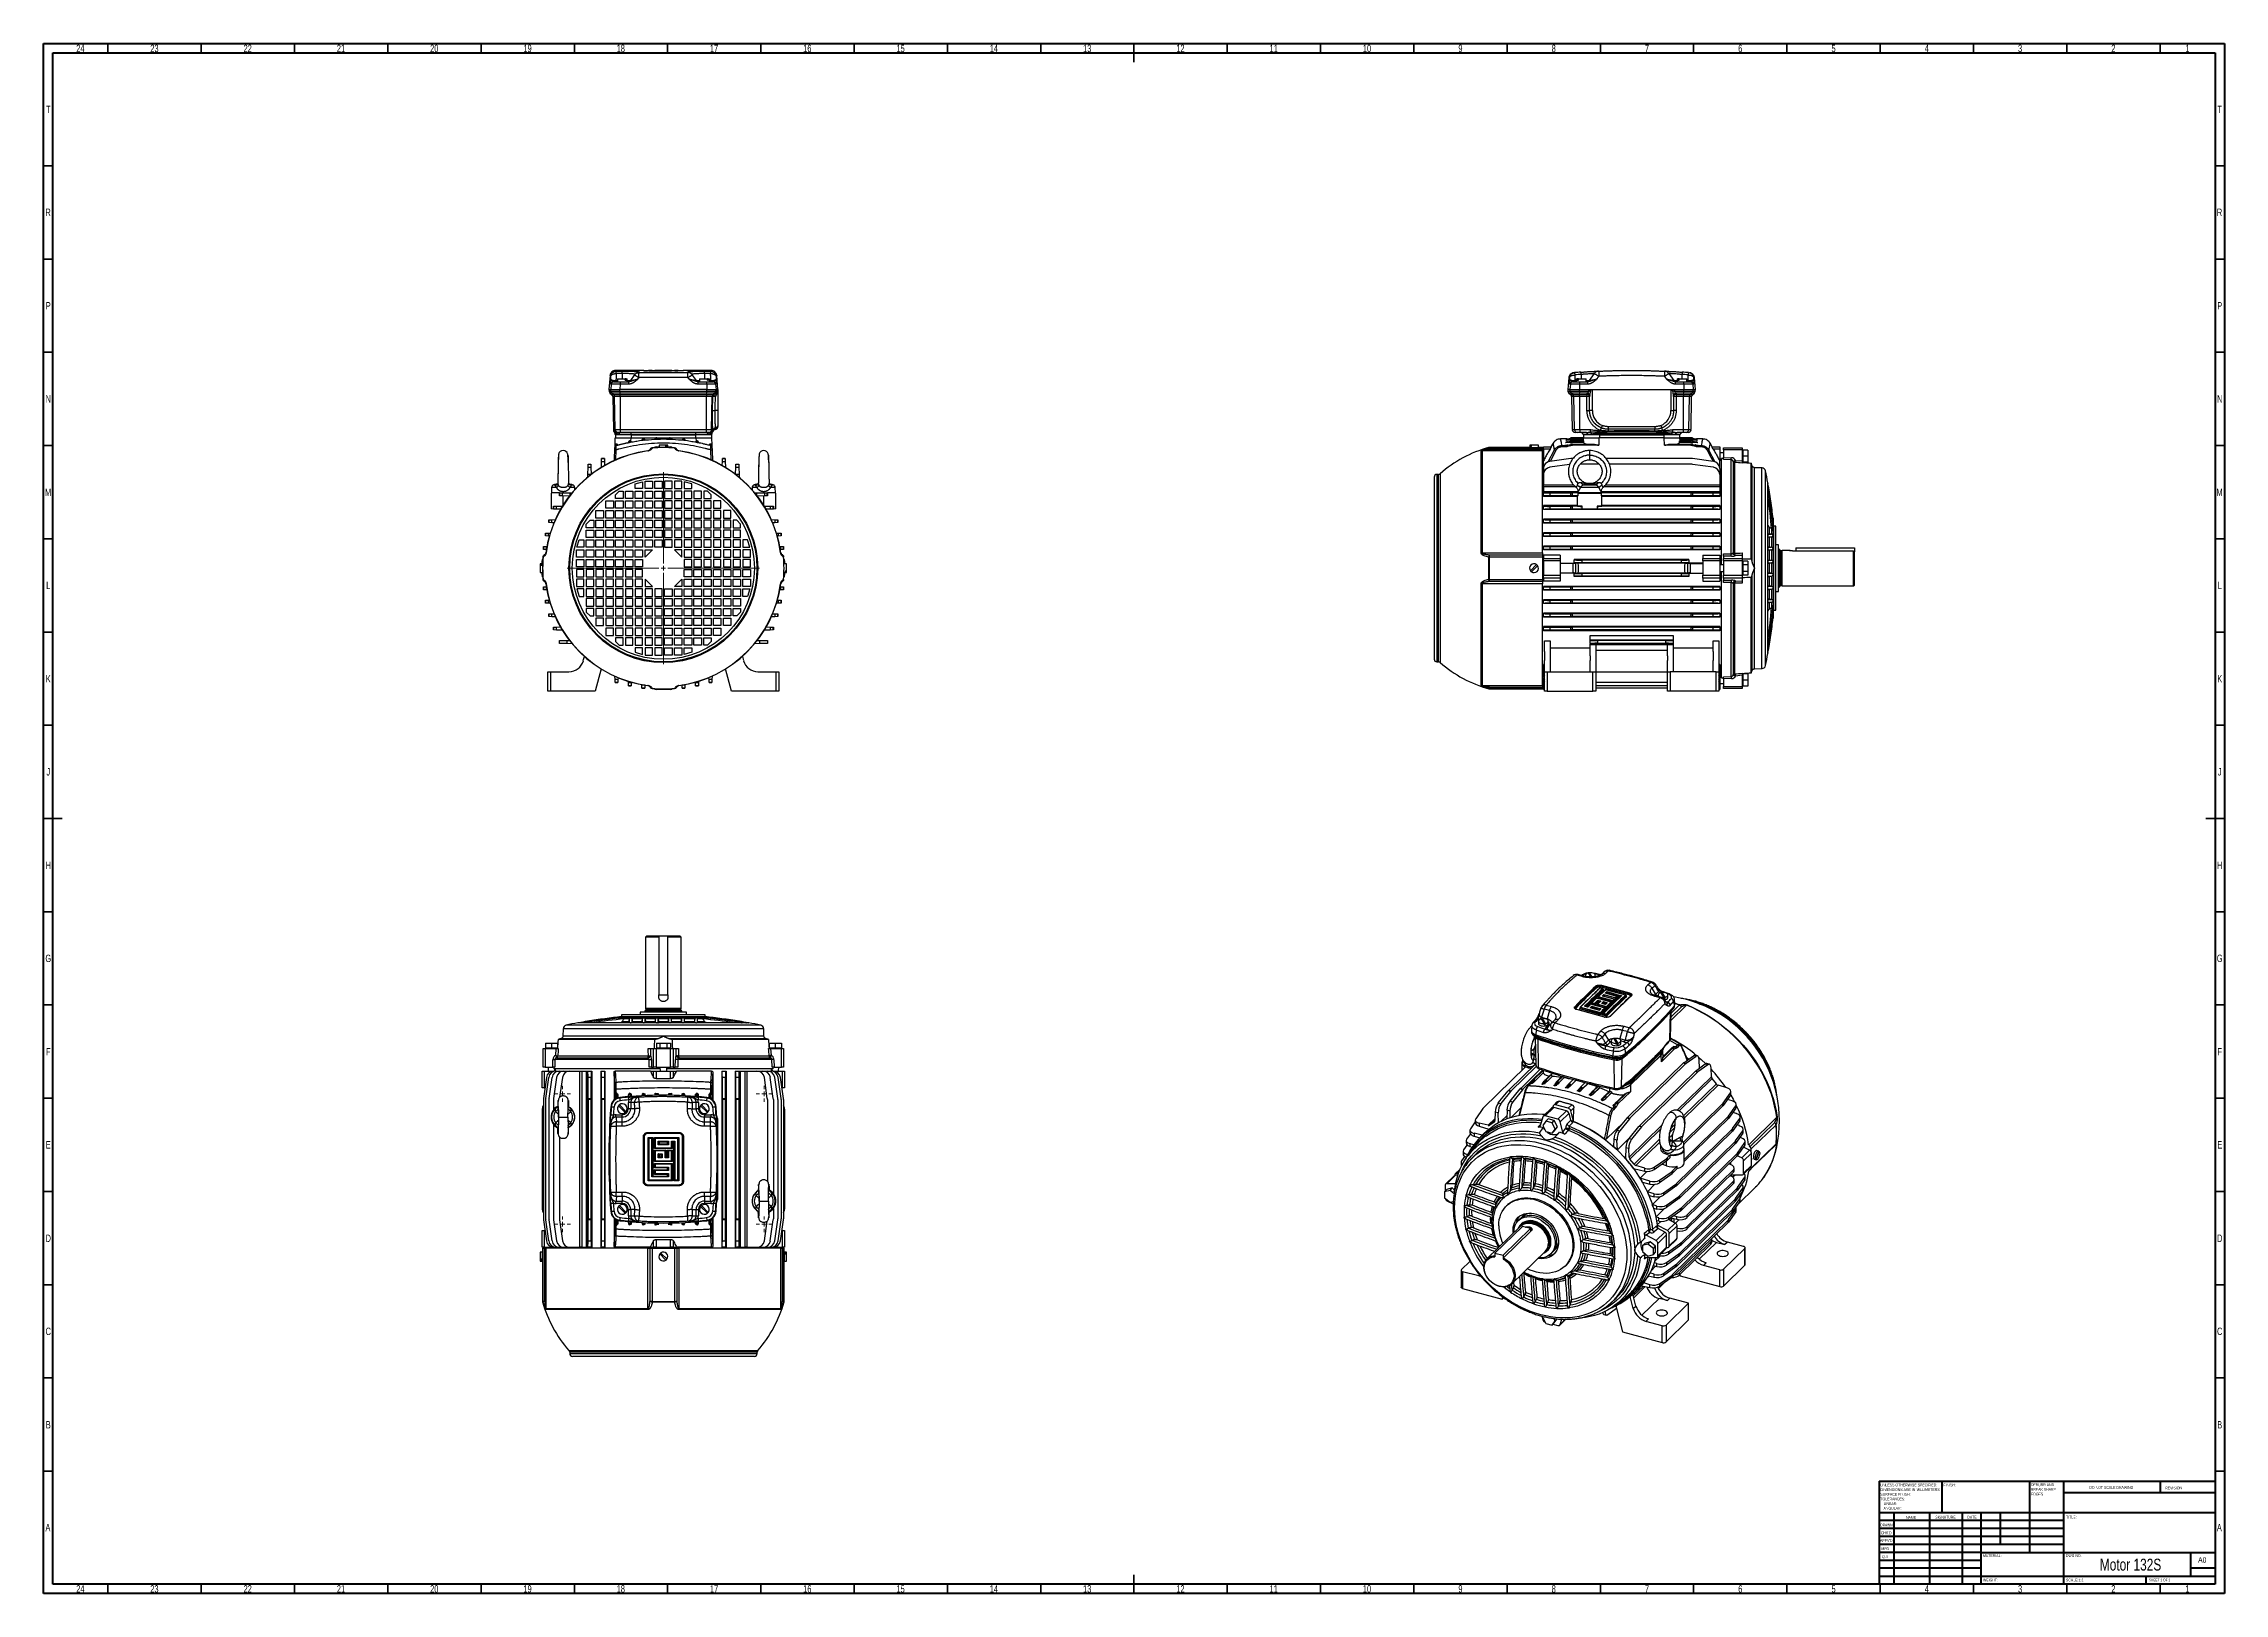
# Model space of a CAD drawing. Header units: millimetres. Extents: x 15 to 1184, y 5 to 836.
import ezdxf

# ---------------------------------------------------------------- set-up
doc = ezdxf.new("R2010")
doc.units = ezdxf.units.MM
doc.styles.add('SLDTEXTSTYLE0', font='TXT', dxfattribs={"width": 0.75})
doc.styles.add('SLDTEXTSTYLE1', font='TXT', dxfattribs={"width": 0.686449})
doc.styles.add('SLDTEXTSTYLE2', font='TXT', dxfattribs={"width": 0.6875})

msp = doc.modelspace()

# ---------------------------------------------------------------- texts
at = {"color": 7, "linetype": 'Continuous', "lineweight": 0}
for s, insert, char_height, attachment_point, style in [('24', (34.7, 835.4), 3.97, 2, 'SLDTEXTSTYLE0'), ('23', (74.4, 835.4), 3.97, 2, 'SLDTEXTSTYLE0'), ('22', (124.4, 835.4), 3.97, 2, 'SLDTEXTSTYLE0'), ('21', (174.4, 835.4), 3.97, 2, 'SLDTEXTSTYLE0'), ('20', (224.4, 835.4), 3.97, 2, 'SLDTEXTSTYLE0'), ('19', (274.4, 835.4), 3.97, 2, 'SLDTEXTSTYLE0'), ('18', (324.4, 835.4), 3.97, 2, 'SLDTEXTSTYLE0'), ('17', (374.4, 835.4), 3.97, 2, 'SLDTEXTSTYLE0'), ('16', (424.4, 835.4), 3.97, 2, 'SLDTEXTSTYLE0'), ('15', (474.4, 835.4), 3.97, 2, 'SLDTEXTSTYLE0'), ('14', (524.4, 835.4), 3.97, 2, 'SLDTEXTSTYLE0'), ('13', (574.4, 835.4), 3.97, 2, 'SLDTEXTSTYLE0'), ('12', (624.4, 835.4), 3.97, 2, 'SLDTEXTSTYLE0'), ('11', (674.4, 835.4), 3.97, 2, 'SLDTEXTSTYLE0'), ('10', (724.4, 835.4), 3.97, 2, 'SLDTEXTSTYLE0'), ('9', (774.5, 835.4), 3.97, 2, 'SLDTEXTSTYLE0'), ('8', (824.5, 835.4), 3.97, 2, 'SLDTEXTSTYLE0'), ('7', (874.5, 835.4), 3.97, 2, 'SLDTEXTSTYLE0'), ('6', (924.5, 835.4), 3.97, 2, 'SLDTEXTSTYLE0'), ('5', (974.5, 835.4), 3.97, 2, 'SLDTEXTSTYLE0'), ('4', (1024.5, 835.4), 3.97, 2, 'SLDTEXTSTYLE0'), ('3', (1074.5, 835.4), 3.97, 2, 'SLDTEXTSTYLE0'), ('2', (1124.5, 835.4), 3.97, 2, 'SLDTEXTSTYLE0'), ('1', (1164.2, 835.4), 3.97, 2, 'SLDTEXTSTYLE0'), ('T', (17.5, 802.7), 3.97, 2, 'SLDTEXTSTYLE0'), ('T', (1181.5, 802.7), 3.97, 2, 'SLDTEXTSTYLE0'), ('R', (17.4, 747.5), 3.97, 2, 'SLDTEXTSTYLE0'), ('R', (1181.4, 747.5), 3.97, 2, 'SLDTEXTSTYLE0'), ('P', (17.5, 697.4), 3.97, 2, 'SLDTEXTSTYLE0'), ('P', (1181.5, 697.4), 3.97, 2, 'SLDTEXTSTYLE0'), ('N', (17.5, 647.5), 3.97, 2, 'SLDTEXTSTYLE0'), ('N', (1181.5, 647.5), 3.97, 2, 'SLDTEXTSTYLE0'), ('M', (17.4, 597.4), 3.97, 2, 'SLDTEXTSTYLE0'), ('M', (1181.4, 597.4), 3.97, 2, 'SLDTEXTSTYLE0'), ('L', (17.5, 547.5), 3.97, 2, 'SLDTEXTSTYLE0'), ('L', (1181.5, 547.5), 3.97, 2, 'SLDTEXTSTYLE0'), ('K', (17.5, 497.4), 3.97, 2, 'SLDTEXTSTYLE0'), ('K', (1181.5, 497.4), 3.97, 2, 'SLDTEXTSTYLE0'), ('J', (17.5, 447.5), 3.97, 2, 'SLDTEXTSTYLE0'), ('J', (1181.5, 447.5), 3.97, 2, 'SLDTEXTSTYLE0'), ('H', (17.5, 397.4), 3.97, 2, 'SLDTEXTSTYLE0'), ('H', (1181.5, 397.4), 3.97, 2, 'SLDTEXTSTYLE0'), ('G', (17.5, 347.5), 3.97, 2, 'SLDTEXTSTYLE0'), ('G', (1181.5, 347.5), 3.97, 2, 'SLDTEXTSTYLE0'), ('F', (17.5, 297.4), 3.97, 2, 'SLDTEXTSTYLE0'), ('F', (1181.5, 297.4), 3.97, 2, 'SLDTEXTSTYLE0'), ('E', (17.5, 247.5), 3.97, 2, 'SLDTEXTSTYLE0'), ('E', (1181.5, 247.5), 3.97, 2, 'SLDTEXTSTYLE0'), ('D', (17.5, 197.4), 3.97, 2, 'SLDTEXTSTYLE0'), ('D', (1181.5, 197.4), 3.97, 2, 'SLDTEXTSTYLE0'), ('C', (17.5, 147.5), 3.97, 2, 'SLDTEXTSTYLE0'), ('C', (1181.5, 147.5), 3.97, 2, 'SLDTEXTSTYLE0'), ('B', (17.5, 97.4), 3.97, 2, 'SLDTEXTSTYLE0'), ('B', (1181.5, 97.4), 3.97, 2, 'SLDTEXTSTYLE0'), ('UNLESS OTHERWISE SPECIFIED:', (999.6, 63.9), 1.5, 1, 'SLDTEXTSTYLE0'), ('DIMENSIONS ARE IN MILLIMETERS', (999.6, 61.4), 1.5, 1, 'SLDTEXTSTYLE0'), ('SURFACE FINISH:', (999.6, 58.9), 1.5, 1, 'SLDTEXTSTYLE0'), ('FINISH:', (1033.4, 63.9), 1.5, 1, 'SLDTEXTSTYLE0'), ('DEBURR AND', (1080.3, 64), 1.5, 1, 'SLDTEXTSTYLE0'), ('BREAK SHARP', (1080.3, 61.5), 1.5, 1, 'SLDTEXTSTYLE0'), ('EDGES', (1080.3, 59), 1.5, 1, 'SLDTEXTSTYLE0'), ('DO NOT SCALE DRAWING', (1111.6, 62.5), 1.5, 1, 'SLDTEXTSTYLE0'), ('REVISION', (1152.3, 62.3), 1.5, 1, 'SLDTEXTSTYLE0'), ('TOLERANCES:', (999.6, 56.4), 1.5, 1, 'SLDTEXTSTYLE0'), ('ANGULAR:', (1001.3, 51.4), 1.5, 1, 'SLDTEXTSTYLE0'), ('LINEAR:', (1001.3, 53.9), 1.5, 1, 'SLDTEXTSTYLE0'), ('A', (17.3, 42.3), 3.97, 2, 'SLDTEXTSTYLE0'), ('DRAWN', (999.6, 42.4), 1.5, 1, 'SLDTEXTSTYLE1'), ("CHK'D", (999.9, 38.2), 1.5, 1, 'SLDTEXTSTYLE0'), ('NAME', (1013.3, 46.5), 1.5, 1, 'SLDTEXTSTYLE0'), ('SIGNATURE', (1029, 46.6), 1.5, 1, 'SLDTEXTSTYLE0'), ('DATE', (1046.2, 46.6), 1.5, 1, 'SLDTEXTSTYLE0'), ('TITLE:', (1099.1, 46.6), 1.5, 1, 'SLDTEXTSTYLE0'), ('A', (1181.3, 42.3), 3.97, 2, 'SLDTEXTSTYLE0'), ("APPV'D", (999.4, 34.1), 1.5, 1, 'SLDTEXTSTYLE0'), ('MFG', (1000.1, 29.7), 1.5, 1, 'SLDTEXTSTYLE0'), ('Q.A', (1000.5, 25.5), 1.5, 1, 'SLDTEXTSTYLE0'), ('MATERIAL:', (1054.6, 26), 1.5, 1, 'SLDTEXTSTYLE0'), ('DWG NO.', (1099, 26), 1.5, 1, 'SLDTEXTSTYLE0'), ('Motor 132S', (1133.7, 23.6), 6.35, 2, 'SLDTEXTSTYLE0'), ('A0', (1169.9, 24.4), 2.91, 1, 'SLDTEXTSTYLE0'), ('WEIGHT:', (1054.6, 12.9), 1.5, 1, 'SLDTEXTSTYLE0'), ('SCALE:1:2', (1099.1, 12.9), 1.5, 1, 'SLDTEXTSTYLE0'), ('SHEET 1 OF 1', (1143.5, 12.9), 1.5, 1, 'SLDTEXTSTYLE2'), ('24', (34.7, 9.4), 3.97, 2, 'SLDTEXTSTYLE0'), ('23', (74.4, 9.4), 3.97, 2, 'SLDTEXTSTYLE0'), ('22', (124.4, 9.4), 3.97, 2, 'SLDTEXTSTYLE0'), ('21', (174.4, 9.4), 3.97, 2, 'SLDTEXTSTYLE0'), ('20', (224.4, 9.4), 3.97, 2, 'SLDTEXTSTYLE0'), ('19', (274.4, 9.4), 3.97, 2, 'SLDTEXTSTYLE0'), ('18', (324.4, 9.4), 3.97, 2, 'SLDTEXTSTYLE0'), ('17', (374.4, 9.4), 3.97, 2, 'SLDTEXTSTYLE0'), ('16', (424.4, 9.4), 3.97, 2, 'SLDTEXTSTYLE0'), ('15', (474.4, 9.4), 3.97, 2, 'SLDTEXTSTYLE0'), ('14', (524.4, 9.4), 3.97, 2, 'SLDTEXTSTYLE0'), ('13', (574.4, 9.4), 3.97, 2, 'SLDTEXTSTYLE0'), ('12', (624.4, 9.4), 3.97, 2, 'SLDTEXTSTYLE0'), ('11', (674.4, 9.4), 3.97, 2, 'SLDTEXTSTYLE0'), ('10', (724.4, 9.4), 3.97, 2, 'SLDTEXTSTYLE0'), ('9', (774.5, 9.4), 3.97, 2, 'SLDTEXTSTYLE0'), ('8', (824.5, 9.4), 3.97, 2, 'SLDTEXTSTYLE0'), ('7', (874.5, 9.4), 3.97, 2, 'SLDTEXTSTYLE0'), ('6', (924.5, 9.4), 3.97, 2, 'SLDTEXTSTYLE0'), ('5', (974.5, 9.4), 3.97, 2, 'SLDTEXTSTYLE0'), ('4', (1024.5, 9.4), 3.97, 2, 'SLDTEXTSTYLE0'), ('3', (1074.5, 9.4), 3.97, 2, 'SLDTEXTSTYLE0'), ('2', (1124.5, 9.4), 3.97, 2, 'SLDTEXTSTYLE0'), ('1', (1164.2, 9.4), 3.97, 2, 'SLDTEXTSTYLE0')]:
    msp.add_mtext(s, dxfattribs=dict(at, insert=insert, char_height=char_height, attachment_point=attachment_point, style=style))

# ---------------------------------------------------------------- blocks, each defined once
blk = doc.blocks.new('SW_CENTERMARKSYMBOL_0')
at = {"color": 0, "linetype": 'Continuous', "lineweight": 18}
for p, q in [((0, 2.5), (0, 51.5)), ((-2.5, 0), (-51.5, 0)), ((0, 0), (-1.25, 0)), ((0, 0), (0, 1.25)), ((0, 0), (0, -1.25)), ((0, 0), (1.25, 0)), ((2.5, 0), (51.5, 0)), ((0, -2.5), (0, -51.5))]:
    blk.add_line(p, q, dxfattribs=at)
blk = doc.blocks.new('SW_CENTERMARKSYMBOL_1')
at = {"color": 0, "linetype": 'Continuous', "lineweight": 18}
for p, q in [((-2.5, 0), (-4.25, 0)), ((0, 0), (-1.25, 0)), ((0, 2.5), (0, 4.25)), ((0, 0), (0, 1.25)), ((0, 0), (0, -1.25)), ((0, 0), (1.25, 0)), ((2.5, 0), (4.25, 0)), ((0, -2.5), (0, -4.25))]:
    blk.add_line(p, q, dxfattribs=at)
blk = doc.blocks.new('SW_CENTERMARKSYMBOL_2')
at = {"color": 0, "linetype": 'Continuous', "lineweight": 18}
for p, q in [((-2.5, 0), (-4.25, 0)), ((0, 0), (-1.25, 0)), ((0, 2.5), (0, 4.25)), ((0, 0), (0, 1.25)), ((0, 0), (0, -1.25)), ((0, 0), (1.25, 0)), ((2.5, 0), (4.25, 0)), ((0, -2.5), (0, -4.25))]:
    blk.add_line(p, q, dxfattribs=at)
blk = doc.blocks.new('SW_CENTERMARKSYMBOL_3')
at = {"color": 0, "linetype": 'Continuous', "lineweight": 18}
for p, q in [((-2.5, 0), (-4.25, 0)), ((0, 0), (-1.25, 0)), ((0, 2.5), (0, 4.25)), ((0, 0), (0, 1.25)), ((0, 0), (0, -1.25)), ((0, 0), (1.25, 0)), ((2.5, 0), (4.25, 0)), ((0, -2.5), (0, -4.25))]:
    blk.add_line(p, q, dxfattribs=at)
blk = doc.blocks.new('SW_CENTERMARKSYMBOL_4')
at = {"color": 0, "linetype": 'Continuous', "lineweight": 18}
for p, q in [((-2.5, 0), (-4.25, 0)), ((0, 0), (-1.25, 0)), ((0, 2.5), (0, 4.25)), ((0, 0), (0, 1.25)), ((0, 0), (0, -1.25)), ((0, 0), (1.25, 0)), ((2.5, 0), (4.25, 0)), ((0, -2.5), (0, -4.25))]:
    blk.add_line(p, q, dxfattribs=at)

# ---------------------------------------------------------------- linework, layer by layer
at = {"color": 7, "linetype": 'Continuous', "lineweight": 70}
for p, q in [((15, 5), (15, 836)), ((15, 836), (1184, 836)), ((20, 10), (20, 831)), ((20, 831), (1179, 831)), ((1179, 831), (1179, 10)), ((1184, 836), (1184, 5)), ((1184, 5), (15, 5)), ((1179, 10), (20, 10))]:
    msp.add_line(p, q, dxfattribs=at)
at = {"color": 7, "linetype": 'Continuous', "lineweight": 35}
for p, q in [((49.5, 831), (49.5, 836)), ((99.5, 831), (99.5, 836)), ((149.5, 831), (149.5, 836)), ((199.5, 831), (199.5, 836)), ((249.5, 831), (249.5, 836)), ((299.5, 831), (299.5, 836)), ((349.5, 831), (349.5, 836)), ((399.5, 831), (399.5, 836)), ((449.5, 831), (449.5, 836)), ((499.5, 831), (499.5, 836)), ((549.5, 831), (549.5, 836)), ((599.5, 836), (599.5, 826)), ((599.5, 831), (599.5, 836)), ((649.5, 831), (649.5, 836)), ((699.5, 831), (699.5, 836)), ((749.5, 831), (749.5, 836)), ((799.5, 831), (799.5, 836)), ((849.5, 831), (849.5, 836)), ((899.5, 831), (899.5, 836)), ((949.5, 831), (949.5, 836)), ((999.5, 831), (999.5, 836)), ((1049.5, 831), (1049.5, 836)), ((1099.5, 831), (1099.5, 836)), ((1149.5, 831), (1149.5, 836)), ((20, 770.5), (15, 770.5)), ((1179, 770.5), (1184, 770.5)), ((20, 720.5), (15, 720.5)), ((1179, 720.5), (1184, 720.5)), ((20, 670.5), (15, 670.5)), ((1179, 670.5), (1184, 670.5)), ((20, 620.5), (15, 620.5)), ((1179, 620.5), (1184, 620.5)), ((20, 570.5), (15, 570.5)), ((1179, 570.5), (1184, 570.5)), ((20, 520.5), (15, 520.5)), ((1179, 520.5), (1184, 520.5)), ((20, 470.5), (15, 470.5)), ((1179, 470.5), (1184, 470.5)), ((15, 420.5), (25, 420.5)), ((20, 420.5), (15, 420.5)), ((1184, 420.5), (1174, 420.5)), ((1179, 420.5), (1184, 420.5)), ((20, 370.5), (15, 370.5)), ((1179, 370.5), (1184, 370.5)), ((20, 320.5), (15, 320.5)), ((1179, 320.5), (1184, 320.5)), ((20, 270.5), (15, 270.5)), ((1179, 270.5), (1184, 270.5)), ((20, 220.5), (15, 220.5)), ((1179, 220.5), (1184, 220.5)), ((20, 170.5), (15, 170.5)), ((1179, 170.5), (1184, 170.5)), ((20, 120.5), (15, 120.5)), ((1179, 120.5), (1184, 120.5)), ((20, 70.5), (15, 70.5)), ((1179, 70.5), (1184, 70.5)), ((599.5, 5), (599.5, 15)), ((49.5, 10), (49.5, 5)), ((99.5, 10), (99.5, 5)), ((149.5, 10), (149.5, 5)), ((199.5, 10), (199.5, 5)), ((249.5, 10), (249.5, 5)), ((299.5, 10), (299.5, 5)), ((349.5, 10), (349.5, 5)), ((399.5, 10), (399.5, 5)), ((449.5, 10), (449.5, 5)), ((499.5, 10), (499.5, 5)), ((549.5, 10), (549.5, 5)), ((599.5, 10), (599.5, 5)), ((649.5, 10), (649.5, 5)), ((699.5, 10), (699.5, 5)), ((749.5, 10), (749.5, 5)), ((799.5, 10), (799.5, 5)), ((849.5, 10), (849.5, 5)), ((899.5, 10), (899.5, 5)), ((949.5, 10), (949.5, 5)), ((999.5, 10), (999.5, 5)), ((1049.5, 10), (1049.5, 5)), ((1099.5, 10), (1099.5, 5)), ((1149.5, 10), (1149.5, 5))]:
    msp.add_line(p, q, dxfattribs=at)
at = {"color": 7, "linetype": 'Continuous', "lineweight": 25}
for p, q in [((318.7, 658), (318, 650.5)), ((320.5, 654.7), (320.8, 654.7)), ((320.8, 654.7), (324.1, 654.7)), ((336.5, 660.7), (321.6, 660.7)), ((321.8, 654.7), (321.8, 655.4)), ((321.8, 655.4), (322.6, 655.4)), ((322, 660.4), (325.2, 660.4)), ((322, 659.1), (322, 660.4)), ((325.2, 659.1), (322, 659.1)), ((322.6, 656.2), (322.6, 654.7)), ((322.6, 656.2), (326.8, 656.2)), ((324.1, 654.7), (328.7, 654.7)), ((325.2, 659.1), (325.2, 656.2)), ((326.8, 655.5), (326.8, 656.2)), ((327.3, 656.2), (326.8, 656.2)), ((326.8, 655.5), (327.3, 655.5)), ((327.3, 655.5), (327.3, 656.2)), ((327.3, 656.2), (327.9, 656.2)), ((327.9, 654.7), (327.9, 656.2)), ((327.9, 655.4), (329.7, 655.4)), ((329.7, 655.4), (331.8, 658.3)), ((331.8, 658.3), (332.1, 658.6)), ((331.8, 658.3), (331.9, 658.6)), ((334.4, 659.8), (334.2, 659.6)), ((336.5, 660.6), (336.5, 660.7)), ((355.7, 660.5), (338.7, 660.5)), ((341, 660.7), (339.5, 660.7)), ((339.5, 660.7), (339.5, 660.6)), ((339.5, 660.6), (351.6, 660.6)), ((341, 660.6), (341, 660.7)), ((350, 660.6), (341, 660.6)), ((350, 660.6), (341.1, 660.6)), ((351.6, 660.7), (342.9, 660.7)), ((342.9, 660.7), (350, 660.7)), ((342.9, 660.7), (342.9, 660.7)), ((350, 660.7), (342.9, 660.7)), ((342.9, 660.7), (350, 660.7)), ((342.9, 660.7), (342.9, 660.7)), ((351.6, 660.7), (342.9, 660.7)), ((342.9, 660.7), (351.6, 660.7)), ((342.9, 660.7), (342.9, 660.7)), ((350, 660.7), (350, 660.6)), ((350, 660.7), (350, 660.7)), ((351.6, 660.6), (351.6, 660.7)), ((351.6, 660.7), (351.6, 660.7)), ((353.2, 660.6), (351.8, 660.6)), ((355, 660.7), (353.4, 660.7)), ((353.4, 660.7), (353.4, 660.6)), ((353.4, 660.6), (355, 660.6)), ((355, 660.6), (355, 660.7)), ((372.9, 660.7), (358, 660.7)), ((358, 660.7), (358, 660.6)), ((360.3, 659.6), (360.1, 659.8)), ((362.7, 658.3), (362.5, 658.6)), ((362.6, 658.6), (362.7, 658.3)), ((362.7, 658.3), (364.8, 655.4)), ((364.8, 655.4), (366.6, 655.4)), ((365.8, 654.7), (370.4, 654.7)), ((366.6, 656.2), (366.6, 654.7)), ((366.6, 656.2), (370.8, 656.2)), ((369.2, 660.4), (372.5, 660.4)), ((372.5, 659.1), (369.2, 659.1)), ((369.2, 659.1), (369.2, 656.2)), ((370.4, 654.7), (373.7, 654.7)), ((370.8, 655.5), (370.8, 656.2)), ((371.3, 656.2), (370.8, 656.2)), ((370.8, 655.5), (371.3, 655.5)), ((371.3, 655.5), (371.3, 656.2)), ((371.3, 656.2), (371.9, 656.2)), ((371.9, 654.7), (371.9, 656.2)), ((371.9, 655.4), (372.7, 655.4)), ((372.5, 660.4), (372.5, 659.1)), ((372.7, 655.4), (372.7, 654.7)), ((373.7, 654.7), (374, 654.7)), ((376.5, 650.5), (375.8, 658)), ((832.6, 656.9), (832, 650.5)), ((834.5, 654.7), (834.9, 654.7)), ((834.9, 654.7), (838.4, 654.7)), ((835.8, 655.4), (835.8, 654.7)), ((835.8, 655.4), (836.6, 655.4)), ((836.6, 656.2), (836.6, 654.7)), ((836.6, 656.2), (837.1, 656.2)), ((837.1, 655.5), (837.1, 656.2)), ((837.7, 656.2), (837.1, 656.2)), ((837.1, 655.5), (837.7, 655.5)), ((837.7, 655.5), (837.7, 656.2)), ((837.7, 656.2), (841.9, 656.2)), ((838.4, 654.7), (842.7, 654.7)), ((839.2, 658.6), (839.2, 656.2)), ((841.9, 654.7), (841.9, 656.2)), ((841.9, 655.4), (843.7, 655.4)), ((843.7, 655.4), (846.3, 659.1)), ((886.2, 659.1), (888.8, 655.4)), ((888.8, 655.4), (890.6, 655.4)), ((889.8, 654.7), (894.1, 654.7)), ((890.6, 656.2), (890.6, 654.7)), ((890.6, 656.2), (891.1, 656.2)), ((891.1, 655.5), (891.1, 656.2)), ((891.7, 656.2), (891.1, 656.2)), ((891.1, 655.5), (891.7, 655.5)), ((891.7, 655.5), (891.7, 656.2)), ((891.7, 656.2), (895.9, 656.2)), ((893.2, 658.6), (893.2, 656.2)), ((894.1, 654.7), (897.5, 654.7)), ((895.9, 654.7), (895.9, 656.2)), ((895.9, 655.4), (896.7, 655.4)), ((896.7, 654.7), (896.7, 655.4)), ((896.8, 659.6), (897.7, 659.4)), ((897.5, 654.7), (898, 654.7)), ((900.5, 650.5), (899.9, 656.9)), ((318, 650.5), (318.1, 649.6)), ((318, 650.5), (319, 650.5)), ((318.1, 649.6), (319.1, 649.6)), ((318.6, 648.6), (319.5, 647.9)), ((319.7, 648.6), (318.6, 648.6)), ((319.3, 653.4), (319, 650.5)), ((319.3, 653.4), (319, 653.4)), ((319, 650.5), (323.9, 650.5)), ((319.1, 649.6), (319, 650.5)), ((319.1, 649.6), (323.9, 649.6)), ((324, 653.4), (319.3, 653.4)), ((319.5, 647.9), (320.5, 647.9)), ((324, 648.6), (319.7, 648.6)), ((320.5, 647.9), (319.7, 648.6)), ((320.1, 646.7), (320.4, 628.8)), ((321.1, 646.7), (320.1, 646.7)), ((320.5, 647.9), (324.1, 647.9)), ((324.2, 646.7), (321.1, 646.7)), ((321.4, 629), (321.1, 646.7)), ((324, 653.4), (323.9, 650.5)), ((370.6, 650.5), (323.9, 650.5)), ((323.9, 649.6), (323.9, 650.5)), ((323.9, 649.6), (370.5, 649.6)), ((328.6, 653.4), (324, 653.4)), ((370.5, 648.6), (324, 648.6)), ((324.1, 647.9), (324, 648.6)), ((324.1, 647.9), (370.4, 647.9)), ((370.3, 646.7), (324.2, 646.7)), ((324.2, 629), (324.2, 646.7)), ((370.5, 653.4), (365.9, 653.4)), ((370.3, 629), (370.3, 646.7)), ((373.4, 646.7), (370.3, 646.7)), ((370.4, 647.9), (370.5, 648.6)), ((370.4, 647.9), (374, 647.9)), ((370.5, 653.4), (370.6, 650.5)), ((375.2, 653.4), (370.5, 653.4)), ((370.5, 649.6), (370.6, 650.5)), ((370.5, 649.6), (375.4, 649.6)), ((374.8, 648.6), (370.5, 648.6)), ((370.6, 650.5), (375.5, 650.5)), ((373.1, 629), (373.4, 646.7)), ((373.7, 646.7), (373.4, 646.7)), ((373.5, 639.3), (373.7, 646.7)), ((374, 647.9), (374.8, 648.6)), ((374, 647.9), (374.2, 647.9)), ((375.1, 648.6), (374.8, 648.6)), ((375.2, 653.4), (375.5, 650.5)), ((375.5, 653.4), (375.2, 653.4)), ((375.4, 649.6), (375.5, 650.5)), ((375.4, 649.6), (375.7, 649.6)), ((375.5, 650.5), (375.8, 650.5)), ((375.8, 650.5), (376.2, 650.5)), ((376.2, 650.5), (376.5, 650.5)), ((376.5, 650.5), (376.5, 639.2)), ((832, 650.5), (832.1, 649.6)), ((833.2, 650.5), (832, 650.5)), ((832.1, 649.6), (833.3, 649.6)), ((832.6, 648.6), (833.5, 647.9)), ((833.8, 648.6), (832.6, 648.6)), ((833.4, 653.4), (833, 653.4)), ((833.4, 653.4), (833.2, 650.5)), ((833.2, 650.5), (838.3, 650.5)), ((833.3, 649.6), (833.2, 650.5)), ((833.3, 649.6), (838.3, 649.6)), ((838.3, 653.4), (833.4, 653.4)), ((833.5, 647.9), (834.7, 647.9)), ((838.3, 648.6), (833.8, 648.6)), ((834.7, 647.9), (833.8, 648.6)), ((834.1, 646.7), (834.4, 629)), ((835.3, 646.7), (834.1, 646.7)), ((834.7, 647.9), (838.4, 647.9)), ((838.4, 646.7), (835.3, 646.7)), ((835.6, 629), (835.3, 646.7)), ((838.3, 653.4), (838.3, 650.5)), ((842.6, 653.4), (838.3, 653.4)), ((838.3, 650.5), (843.4, 650.5)), ((838.3, 649.6), (838.3, 650.5)), ((838.3, 649.6), (843.3, 649.6)), ((842.5, 648.6), (838.3, 648.6)), ((838.4, 647.9), (838.3, 648.6)), ((838.4, 647.9), (842.3, 647.9)), ((842.3, 646.7), (838.4, 646.7)), ((838.4, 629), (838.4, 646.7)), ((842.3, 639.3), (842.3, 646.7)), ((843.4, 650.5), (844.3, 650.5)), ((843.7, 645.4), (843.7, 646.7)), ((843.7, 639.2), (843.7, 645.4)), ((844.3, 650.5), (845.2, 650.5)), ((845.2, 650.5), (866.2, 650.5)), ((866.2, 650.5), (887.3, 650.5)), ((887.3, 650.5), (888.2, 650.5)), ((888.2, 650.5), (889.1, 650.5)), ((888.7, 646.7), (888.7, 645.4)), ((888.7, 645.4), (888.7, 639.2)), ((889.1, 650.5), (894.2, 650.5)), ((889.2, 649.6), (894.2, 649.6)), ((894.2, 653.4), (889.9, 653.4)), ((894.2, 648.6), (890, 648.6)), ((890.1, 646.7), (890.1, 639.3)), ((894.1, 646.7), (890.1, 646.7)), ((890.2, 647.9), (894.1, 647.9)), ((894, 629), (894.1, 646.7)), ((894.1, 647.9), (894.2, 648.6)), ((894.1, 647.9), (897.8, 647.9)), ((897.2, 646.7), (894.1, 646.7)), ((894.2, 653.4), (894.2, 650.5)), ((899, 653.4), (894.2, 653.4)), ((894.2, 649.6), (894.2, 650.5)), ((894.2, 650.5), (899.3, 650.5)), ((894.2, 649.6), (899.2, 649.6)), ((898.6, 648.6), (894.2, 648.6)), ((896.9, 629), (897.2, 646.7)), ((898.4, 646.7), (897.2, 646.7)), ((897.8, 647.9), (898.6, 648.6)), ((897.8, 647.9), (899, 647.9)), ((898.1, 629), (898.4, 646.7)), ((899.9, 648.6), (898.6, 648.6)), ((899, 653.4), (899.3, 650.5)), ((899.5, 653.4), (899, 653.4)), ((899, 647.9), (899.9, 648.6)), ((899.2, 649.6), (899.3, 650.5)), ((899.2, 649.6), (900.4, 649.6)), ((899.3, 650.5), (900.5, 650.5)), ((900.4, 649.6), (900.5, 650.5)), ((376.5, 639.2), (376.5, 631.3)), ((850.6, 631.3), (850, 629.9)), ((881.9, 631.3), (882.4, 629.9)), ((321, 629), (321.4, 629)), ((321, 627.8), (321, 627.8)), ((321.2, 627), (321.2, 626.5)), ((321.2, 626.5), (322.2, 626.5)), ((321.3, 620.6), (321.4, 624.7)), ((321.3, 620.4), (321.3, 620.6)), ((321.3, 619.9), (321.3, 620.4)), ((321.4, 629), (324.2, 629)), ((321.4, 624.7), (329.7, 624.7)), ((329.7, 626.2), (321.5, 626.2)), ((321.5, 626.2), (321.5, 624.7)), ((322, 621.3), (322, 621.1)), ((322, 621.3), (322.1, 621.3)), ((322, 621.1), (322, 620.6)), ((322.1, 621.1), (322, 621.1)), ((322.9, 627.5), (322.7, 627.5)), ((324.3, 627.5), (322.9, 627.5)), ((329.7, 626.4), (323.7, 626.4)), ((324.2, 629), (370.3, 629)), ((370.2, 627.5), (324.3, 627.5)), ((328.5, 622.1), (328.5, 622.3)), ((328.5, 622.1), (328.5, 622.1)), ((329.2, 623), (329.2, 622.8)), ((329.2, 623), (329.3, 623)), ((329.2, 622.8), (329.2, 622.3)), ((329.3, 622.8), (329.2, 622.8)), ((329.7, 624.7), (329.6, 622.9)), ((329.7, 627.5), (329.7, 626.4)), ((364.7, 626.4), (329.7, 626.4)), ((329.7, 626.4), (329.7, 626.2)), ((330, 626.2), (329.7, 626.2)), ((329.7, 624.7), (330, 624.7)), ((330, 626.2), (364.5, 626.2)), ((330, 626.2), (330, 624.7)), ((330, 624.7), (364.5, 624.7)), ((335.7, 623.3), (335.7, 623.4)), ((335.7, 623.3), (335.7, 623.3)), ((336.4, 624.1), (336.4, 624)), ((336.4, 624.1), (336.4, 624.1)), ((336.4, 624), (336.4, 623.4)), ((336.5, 624), (336.4, 624)), ((342.9, 623.9), (342.9, 623.9)), ((343.4, 619.7), (344.9, 619.7)), ((343.6, 624.7), (343.6, 624.6)), ((343.6, 624.7), (343.6, 624.7)), ((343.7, 624.5), (343.6, 624.5)), ((344.4, 623.9), (344.4, 623.9)), ((344.9, 620.7), (344.9, 619.4)), ((348.6, 620.7), (344.9, 620.7)), ((348.6, 620), (348.6, 620.7)), ((349.2, 620.7), (348.6, 620.7)), ((348.6, 620), (349.2, 620)), ((349.2, 620), (349.2, 620.7)), ((349.6, 620.7), (349.2, 620.7)), ((349.6, 619.4), (349.6, 620.7)), ((349.6, 619.7), (351.1, 619.7)), ((350.1, 623.9), (350.1, 623.9)), ((350.8, 624.6), (350.8, 624.7)), ((350.8, 624.7), (350.8, 624.7)), ((350.9, 624.5), (350.8, 624.5)), ((351.6, 623.9), (351.6, 623.9)), ((358.1, 624), (358, 624.1)), ((358, 624.1), (358, 624.1)), ((358.1, 624), (358, 624)), ((358.1, 623.4), (358.1, 624)), ((358.8, 623.4), (358.8, 623.3)), ((358.8, 623.3), (358.8, 623.3)), ((364.7, 626.2), (364.5, 626.2)), ((364.5, 626.2), (364.5, 624.7)), ((364.5, 624.7), (364.8, 624.7)), ((364.7, 626.4), (364.7, 627.5)), ((370.8, 626.4), (364.7, 626.4)), ((364.7, 626.2), (364.7, 626.4)), ((373, 626.2), (364.7, 626.2)), ((364.9, 622.9), (364.8, 624.7)), ((364.8, 624.7), (373.1, 624.7)), ((365.3, 622.8), (365.2, 623)), ((365.2, 623), (365.2, 623)), ((365.3, 622.8), (365.2, 622.8)), ((365.3, 622.3), (365.3, 622.8)), ((366, 622.3), (366, 622.1)), ((366, 622.1), (366, 622.1)), ((371.6, 627.5), (370.2, 627.5)), ((370.3, 629), (373.1, 629)), ((371.8, 627.5), (371.6, 627.5)), ((372.3, 626.5), (373.2, 626.5)), ((372.4, 621.1), (372.4, 621.3)), ((372.4, 621.3), (372.4, 621.3)), ((372.4, 621.1), (372.4, 621.1)), ((372.5, 620.6), (372.4, 621.1)), ((373, 626.2), (373, 624.7)), ((373.1, 629), (373.5, 629)), ((373.1, 624.7), (373.2, 620.6)), ((373.2, 627), (373.2, 626.5)), ((373.2, 620.6), (373.2, 620.4)), ((373.2, 620.4), (373.2, 619.9)), ((373.5, 627.8), (373.5, 627.8)), ((373.5, 627.8), (373.7, 627.8)), ((811.6, 620.7), (811.6, 619.5)), ((812, 620.7), (811.6, 620.7)), ((812, 620), (812, 620.7)), ((812.5, 620.7), (812, 620.7)), ((812, 620), (812.5, 620)), ((812.5, 620), (812.5, 620.7)), ((816.3, 620.7), (812.5, 620.7)), ((816.3, 619.5), (816.3, 620.7)), ((819, 619.7), (823.1, 619.7)), ((819, 618.6), (819, 619.7)), ((824.2, 621.7), (823, 619.8)), ((831.5, 624), (828.1, 624)), ((828.8, 620.5), (830.5, 620.5)), ((830.5, 619.8), (828.8, 619.8)), ((831.6, 620.7), (830.5, 620.5)), ((831.5, 622.4), (830.8, 622.2)), ((831.5, 623.9), (830.9, 623.9)), ((830.9, 623.3), (831.3, 623.4)), ((831.3, 623.9), (833.5, 624.5)), ((831.3, 623.4), (831.4, 623.4)), ((831.3, 623.4), (831.3, 623.4)), ((831.4, 623.4), (833.5, 624)), ((831.4, 622.4), (831.6, 622.4)), ((833.1, 623.9), (831.5, 623.9)), ((831.5, 622.3), (833.5, 622.8)), ((831.6, 620.6), (833.5, 621.1)), ((831.6, 620.7), (831.8, 620.7)), ((833.7, 620.4), (831.8, 619.9)), ((840.5, 622.1), (833.4, 622.1)), ((833.7, 622.1), (833.4, 622.1)), ((840.4, 623.3), (833.7, 623.3)), ((833.7, 623.3), (833.7, 623.3)), ((834.4, 629), (835.6, 629)), ((840.5, 624.7), (834.5, 624.7)), ((834.5, 624.1), (840.5, 624.1)), ((840.4, 623.4), (834.5, 623.4)), ((834.5, 623), (840.4, 623)), ((840.5, 622.3), (834.5, 622.3)), ((834.5, 621.3), (845.2, 621.3)), ((848.6, 620.6), (834.5, 620.6)), ((835.6, 629), (838.4, 629)), ((837.1, 627.5), (835.9, 627.5)), ((838.6, 627.5), (837.1, 627.5)), ((838.4, 629), (844.2, 629)), ((841.8, 627.5), (838.6, 627.5)), ((842.8, 626.4), (840.3, 626.4)), ((840.4, 622.9), (840.5, 624.7)), ((848.7, 626.2), (840.5, 626.2)), ((840.5, 626.2), (840.5, 624.7)), ((840.5, 624.7), (848.7, 624.7)), ((840.5, 622.1), (840.5, 622.3)), ((844.9, 626.5), (848.7, 626.5)), ((848.7, 624.7), (848.6, 620.6)), ((848.7, 627.8), (848.8, 627.8)), ((848.7, 627), (848.7, 626.5)), ((848.7, 626.5), (883.7, 626.5)), ((848.7, 626.2), (848.7, 626.5)), ((849, 626.2), (848.7, 626.2)), ((883.7, 624.7), (848.7, 624.7)), ((849, 626.2), (883.5, 626.2)), ((849, 626.2), (849, 624.7)), ((853.7, 630.7), (853.7, 629.2)), ((878.7, 630.7), (878.7, 629.2)), ((883.7, 626.2), (883.5, 626.2)), ((883.5, 626.2), (883.5, 624.7)), ((883.7, 627.8), (883.8, 627.8)), ((883.7, 627), (883.7, 626.5)), ((883.7, 626.5), (887.6, 626.5)), ((883.7, 626.2), (883.7, 626.5)), ((892, 626.2), (883.7, 626.2)), ((883.9, 620.6), (883.7, 624.7)), ((883.7, 624.7), (892, 624.7)), ((898, 620.6), (883.9, 620.6)), ((887.2, 621.3), (898, 621.3)), ((888.3, 629), (894, 629)), ((892.2, 626.4), (889.7, 626.4)), ((893.9, 627.5), (890.7, 627.5)), ((892, 626.2), (892, 624.7)), ((898, 624.7), (892, 624.7)), ((892, 624.7), (892.1, 622.9)), ((892, 624.1), (898, 624.1)), ((898, 623.4), (892, 623.4)), ((898.8, 623.3), (892, 623.3)), ((892, 623), (898, 623)), ((892, 622.3), (892, 622.1)), ((898, 622.3), (892, 622.3)), ((899.1, 622.1), (892, 622.1)), ((895.4, 627.5), (893.9, 627.5)), ((894, 629), (896.9, 629)), ((896.6, 627.5), (895.4, 627.5)), ((896.9, 629), (898.1, 629)), ((898.8, 623.3), (898.8, 623.3)), ((899.1, 622.1), (898.8, 622.1)), ((900.7, 619.9), (898.8, 620.4)), ((899, 624.5), (901.2, 623.9)), ((899, 624), (901.1, 623.4)), ((899, 622.8), (901, 622.3)), ((899, 621.1), (900.9, 620.6)), ((901, 623.9), (899.3, 623.9)), ((900.8, 622.4), (901.1, 622.4)), ((901.9, 620.5), (900.9, 620.7)), ((904.4, 624), (901, 624)), ((901.6, 623.9), (901, 623.9)), ((901, 623.4), (901.2, 623.4)), ((901.7, 622.2), (901, 622.4)), ((901.2, 623.4), (901.1, 623.4)), ((901.2, 623.4), (901.6, 623.3)), ((901.9, 620.5), (903.7, 620.5)), ((903.7, 619.8), (901.9, 619.8)), ((909.4, 619.8), (908.3, 621.7)), ((909.4, 619.7), (913.5, 619.7)), ((913.5, 619.7), (913.5, 618.6)), ((306.7, 604.9), (306.9, 608.8)), ((306.9, 610.5), (308.4, 610.5)), ((306.9, 610.4), (306.9, 610.5)), ((308.4, 610.4), (306.9, 610.4)), ((306.9, 608.8), (306.9, 610.4)), ((306.9, 608.8), (308.4, 608.8)), ((308.4, 610.5), (308.4, 610.4)), ((308.4, 610.4), (308.4, 608.8)), ((308.4, 608.8), (308.6, 605.1)), ((314, 608.8), (314.1, 612)), ((315.6, 613.6), (314.1, 613.6)), ((314.1, 612), (314.1, 613.6)), ((314.1, 613.6), (315.6, 613.6)), ((314.1, 613.6), (314.1, 613.6)), ((314.1, 612), (315.6, 612)), ((315.6, 613.6), (315.6, 612)), ((315.6, 613.6), (315.6, 613.6)), ((315.6, 612), (315.7, 609.8)), ((321.8, 618.1), (321.6, 612.8)), ((338.9, 617.7), (339, 617.6)), ((341.2, 619.2), (341.2, 619.2)), ((353.2, 619.2), (353.2, 619.2)), ((355.5, 617.7), (355.5, 617.6)), ((372.9, 612.7), (372.7, 618.1)), ((373.3, 617.8), (373.5, 612.5)), ((378.8, 609.8), (378.9, 612)), ((380.4, 613.6), (378.9, 613.6)), ((378.9, 612), (378.9, 613.6)), ((378.9, 613.6), (380.4, 613.6)), ((378.9, 613.6), (378.9, 613.6)), ((378.9, 612), (380.4, 612)), ((380.4, 613.6), (380.4, 612)), ((380.4, 613.6), (380.4, 613.6)), ((380.4, 612), (380.5, 608.8)), ((385.9, 605.1), (386.1, 608.8)), ((386.1, 610.5), (387.6, 610.5)), ((386.1, 610.4), (386.1, 610.5)), ((387.6, 610.4), (386.1, 610.4)), ((386.1, 608.8), (386.1, 610.4)), ((386.1, 608.8), (387.6, 608.8)), ((387.6, 610.5), (387.6, 610.4)), ((387.6, 610.4), (387.6, 608.8)), ((387.6, 608.8), (387.8, 604.9)), ((398.5, 615.4), (398.5, 615.2)), ((785.6, 563), (785.6, 617.6)), ((786.1, 617.7), (786.1, 563)), ((818.4, 617.7), (786.1, 617.7)), ((789.7, 619.2), (789.7, 619.4)), ((811.6, 619.5), (789.8, 619.5)), ((789.8, 619.5), (789.8, 619.2)), ((789.8, 619.2), (818.4, 619.2)), ((818.4, 618.4), (790, 618.4)), ((818.4, 619.5), (816.3, 619.5)), ((818.4, 619.5), (818.4, 619.2)), ((818.4, 619.2), (818.4, 618.4)), ((818.4, 618.4), (818.4, 617.7)), ((818.4, 563), (818.4, 617.7)), ((819, 612.7), (818.4, 612.7)), ((819, 618.6), (819, 612.3)), ((822.5, 618.6), (819, 618.6)), ((819, 608.1), (819, 612.3)), ((819, 608.1), (819, 604.9)), ((821.6, 611.7), (824.9, 618.1)), ((833.7, 613.6), (822.4, 612)), ((833, 610.3), (822.4, 608.8)), ((825.6, 617.8), (822.6, 612)), ((834.9, 613.6), (834.3, 613.6)), ((848.9, 610.5), (838.6, 610.5)), ((843.7, 617.8), (843.7, 616)), ((843.7, 616), (843.7, 615.3)), ((843.7, 615.3), (843.7, 612.8)), ((898.2, 613.6), (852.6, 613.6)), ((898.2, 610.5), (854.4, 610.5)), ((910, 612), (898.8, 613.6)), ((910, 608.8), (898.8, 610.4)), ((907.5, 618.1), (910.8, 611.8)), ((913.5, 618.6), (910, 618.6)), ((913.5, 618.6), (913.5, 612.3)), ((915.5, 616.6), (913.5, 616.5)), ((913.5, 612.9), (914.5, 612.9)), ((914.5, 612.7), (913.5, 612.7)), ((913.5, 608.1), (913.5, 612.3)), ((913.5, 608.1), (913.5, 604.9)), ((914.5, 556.5), (914.5, 613.5)), ((915.5, 619.2), (925.5, 619.2)), ((915.5, 618.1), (915.5, 619.2)), ((925.5, 618.1), (915.5, 618.1)), ((915.5, 618.1), (915.5, 614.1)), ((915.5, 614.1), (919.7, 613.9)), ((915.5, 613), (915.5, 614.1)), ((919.7, 612.8), (915.5, 613)), ((919.7, 562.4), (919.7, 612.8)), ((920.6, 612.1), (920.6, 563)), ((921.5, 562.9), (921.5, 611.4)), ((921.9, 612.5), (925.5, 612.2)), ((925.5, 619.2), (925.5, 618.1)), ((925.5, 618.1), (925.5, 612.2)), ((925.8, 617.6), (925.5, 617.6)), ((925.5, 612.2), (925.5, 611.1)), ((925.5, 611.8), (925.8, 611.8)), ((928.5, 618), (925.8, 618)), ((925.8, 618), (925.8, 614.7)), ((928.5, 614.7), (925.8, 614.7)), ((925.8, 614.7), (925.8, 611.5)), ((928.5, 611.5), (925.8, 611.5)), ((928.5, 618), (928.5, 614.7)), ((928.5, 614.7), (928.5, 611.5)), ((930.4, 559.5), (930.4, 611)), ((930.8, 558), (930.8, 609.6)), ((936.1, 608.5), (932.2, 608.6)), ((932.2, 554.7), (932.2, 608.6)), ((936.1, 554.7), (936.1, 608.5)), ((287.3, 598), (287.3, 595.1)), ((290, 598), (287.3, 598)), ((288.5, 599.4), (289.5, 599.4)), ((289.5, 599.4), (290.2, 599.6)), ((289.5, 599.4), (290.1, 599.5)), ((296.8, 599.6), (297.5, 599.4)), ((297, 599.6), (297.5, 599.4)), ((299.7, 598), (297, 598)), ((297.5, 599.4), (298.6, 599.4)), ((299.7, 596.8), (299.7, 598)), ((306.7, 603.6), (306.7, 604.9)), ((308.3, 604.9), (306.7, 604.9)), ((332.1, 599.9), (336.1, 601.1)), ((332.1, 597.4), (332.1, 599.9)), ((336.1, 597.4), (332.1, 597.4)), ((336.1, 601.1), (336.1, 597.4)), ((337.4, 601.4), (341.4, 601.4)), ((337.4, 597.4), (337.4, 601.4)), ((341.4, 597.4), (337.4, 597.4)), ((341.4, 601.4), (341.4, 597.4)), ((342.6, 601.4), (346.6, 601.4)), ((342.6, 597.4), (342.6, 601.4)), ((346.6, 597.4), (342.6, 597.4)), ((346.6, 601.4), (346.6, 597.4)), ((351.9, 601.4), (347.9, 601.4)), ((347.9, 601.4), (347.9, 597.4)), ((347.9, 597.4), (351.9, 597.4)), ((351.9, 597.4), (351.9, 601.4)), ((353.1, 601.4), (353.1, 597.4)), ((357.1, 601.4), (353.1, 601.4)), ((353.1, 597.4), (357.1, 597.4)), ((357.1, 597.4), (357.1, 601.4)), ((362.4, 599.9), (358.4, 601.1)), ((358.4, 601.1), (358.4, 597.4)), ((358.4, 597.4), (362.4, 597.4)), ((362.4, 597.4), (362.4, 599.9)), ((387.8, 604.9), (386.2, 604.9)), ((387.8, 604.9), (387.8, 603.6)), ((394.8, 598), (394.8, 596.8)), ((397.5, 598), (394.8, 598)), ((396, 599.4), (397, 599.4)), ((397, 599.4), (397.7, 599.6)), ((397, 599.4), (397.6, 599.5)), ((404.3, 599.6), (405, 599.4)), ((404.5, 599.6), (405, 599.4)), ((407.2, 598), (404.5, 598)), ((405, 599.4), (406.1, 599.4)), ((407.3, 595.1), (407.2, 598)), ((760.4, 603.5), (760.4, 506)), ((762.7, 605), (761.9, 605)), ((761.9, 605), (761.9, 504.5)), ((762.7, 504.5), (762.7, 605)), ((763.7, 605.3), (763.7, 504.1)), ((819, 604.9), (819, 599.4)), ((819, 598.4), (819, 599.4)), ((819, 599.4), (835.1, 599.4)), ((819, 598.4), (819, 595.9)), ((836.1, 598.4), (819, 598.4)), ((848.8, 598), (838.6, 598)), ((840.7, 599.4), (846.8, 599.4)), ((844, 600.1), (843.5, 600.1)), ((913.5, 598.4), (851.4, 598.4)), ((852.4, 599.4), (913.5, 599.4)), ((913.5, 604.9), (913.5, 599.4)), ((913.5, 599.4), (913.5, 598.4)), ((913.5, 598.4), (913.5, 595.9)), ((938, 554.7), (938, 606.9)), ((939.3, 600.4), (939.3, 600.5)), ((939.3, 599.3), (939.3, 600.4)), ((939.3, 599.1), (939.3, 600.1)), ((939.3, 600.1), (939.3, 600)), ((939.3, 597), (939.3, 599.3)), ((939.3, 596.9), (939.3, 598.9)), ((939.3, 572.3), (939.3, 597)), ((939.3, 572.5), (939.3, 596.6)), ((291.5, 595.1), (287, 594.9)), ((287, 594.9), (287, 586.5)), ((288.3, 586.4), (287, 586.5)), ((291.5, 595.1), (287.3, 595.1)), ((288.3, 586.4), (288.3, 587.9)), ((288.3, 587.9), (288.4, 587.9)), ((288.4, 586.4), (288.3, 586.4)), ((288.4, 587.9), (288.4, 586.4)), ((288.4, 587.9), (290, 587.9)), ((290, 586.3), (288.4, 586.4)), ((290, 587.9), (293.2, 588)), ((290, 586.3), (290, 587.9)), ((292.1, 586.3), (290, 586.3)), ((291.5, 593.6), (291.5, 595.1)), ((291.5, 595.1), (291.6, 595.1)), ((291.6, 593.6), (291.5, 593.6)), ((291.6, 595.1), (291.6, 593.6)), ((291.6, 595.1), (293.1, 595.1)), ((293.1, 593.5), (291.6, 593.6)), ((293.1, 595.1), (297.1, 595.2)), ((293.1, 593.5), (293.1, 595.1)), ((296.9, 593.4), (293.1, 593.5)), ((293.5, 588.5), (293.5, 593.5)), ((297.1, 595.2), (298.4, 595.3)), ((297.1, 595.2), (297.1, 593.7)), ((311.1, 585.6), (315.1, 585.6)), ((311.1, 581.6), (311.1, 585.6)), ((315.1, 585.6), (315.1, 581.6)), ((316.4, 590.9), (320.4, 590.9)), ((316.4, 586.9), (316.4, 590.9)), ((320.4, 586.9), (316.4, 586.9)), ((316.4, 585.6), (320.4, 585.6)), ((316.4, 581.6), (316.4, 585.6)), ((320.4, 590.9), (320.4, 586.9)), ((320.4, 585.6), (320.4, 581.6)), ((321.6, 594.1), (323.6, 596.1)), ((321.6, 592.1), (321.6, 594.1)), ((325.6, 592.1), (321.6, 592.1)), ((321.6, 586.9), (321.6, 590.9)), ((321.6, 590.9), (325.6, 590.9)), ((325.6, 586.9), (321.6, 586.9)), ((321.6, 581.6), (321.6, 585.6)), ((321.6, 585.6), (325.6, 585.6)), ((323.6, 596.1), (325.6, 596.1)), ((325.6, 596.1), (325.6, 592.1)), ((325.6, 590.9), (325.6, 586.9)), ((325.6, 585.6), (325.6, 581.6)), ((326.9, 596.1), (330.9, 596.1)), ((326.9, 592.1), (326.9, 596.1)), ((330.9, 592.1), (326.9, 592.1)), ((326.9, 590.9), (330.9, 590.9)), ((326.9, 586.9), (326.9, 590.9)), ((330.9, 586.9), (326.9, 586.9)), ((326.9, 581.6), (326.9, 585.6)), ((326.9, 585.6), (330.9, 585.6)), ((330.9, 596.1), (330.9, 592.1)), ((330.9, 590.9), (330.9, 586.9)), ((330.9, 585.6), (330.9, 581.6)), ((332.1, 592.1), (332.1, 596.1)), ((332.1, 596.1), (336.1, 596.1)), ((336.1, 592.1), (332.1, 592.1)), ((332.1, 586.9), (332.1, 590.9)), ((332.1, 590.9), (336.1, 590.9)), ((336.1, 586.9), (332.1, 586.9)), ((332.1, 585.6), (336.1, 585.6)), ((332.1, 581.6), (332.1, 585.6)), ((336.1, 596.1), (336.1, 592.1)), ((336.1, 590.9), (336.1, 586.9)), ((336.1, 585.6), (336.1, 581.6)), ((337.4, 592.1), (337.4, 596.1)), ((337.4, 596.1), (341.4, 596.1)), ((341.4, 592.1), (337.4, 592.1)), ((337.4, 586.9), (337.4, 590.9)), ((337.4, 590.9), (341.4, 590.9)), ((341.4, 586.9), (337.4, 586.9)), ((337.4, 585.6), (341.4, 585.6)), ((337.4, 581.6), (337.4, 585.6)), ((341.4, 596.1), (341.4, 592.1)), ((341.4, 590.9), (341.4, 586.9)), ((341.4, 585.6), (341.4, 581.6)), ((342.6, 592.1), (342.6, 596.1)), ((342.6, 596.1), (346.6, 596.1)), ((346.6, 592.1), (342.6, 592.1)), ((342.6, 586.9), (342.6, 590.9)), ((342.6, 590.9), (346.6, 590.9)), ((346.6, 586.9), (342.6, 586.9)), ((342.6, 581.6), (342.6, 585.6)), ((342.6, 585.6), (346.6, 585.6)), ((346.6, 596.1), (346.6, 592.1)), ((346.6, 590.9), (346.6, 586.9)), ((346.6, 585.6), (346.6, 581.6)), ((351.9, 596.1), (347.9, 596.1)), ((347.9, 596.1), (347.9, 592.1)), ((347.9, 592.1), (351.9, 592.1)), ((351.9, 590.9), (347.9, 590.9)), ((347.9, 590.9), (347.9, 586.9)), ((347.9, 586.9), (351.9, 586.9)), ((351.9, 585.6), (347.9, 585.6)), ((347.9, 585.6), (347.9, 581.6)), ((351.9, 592.1), (351.9, 596.1)), ((351.9, 586.9), (351.9, 590.9)), ((351.9, 581.6), (351.9, 585.6)), ((357.1, 596.1), (353.1, 596.1)), ((353.1, 596.1), (353.1, 592.1)), ((353.1, 592.1), (357.1, 592.1)), ((357.1, 590.9), (353.1, 590.9)), ((353.1, 590.9), (353.1, 586.9)), ((353.1, 586.9), (357.1, 586.9)), ((357.1, 585.6), (353.1, 585.6)), ((353.1, 585.6), (353.1, 581.6)), ((357.1, 592.1), (357.1, 596.1)), ((357.1, 586.9), (357.1, 590.9)), ((357.1, 581.6), (357.1, 585.6)), ((362.4, 596.1), (358.4, 596.1)), ((358.4, 596.1), (358.4, 592.1)), ((358.4, 592.1), (362.4, 592.1)), ((362.4, 590.9), (358.4, 590.9)), ((358.4, 590.9), (358.4, 586.9)), ((358.4, 586.9), (362.4, 586.9)), ((362.4, 585.6), (358.4, 585.6)), ((358.4, 585.6), (358.4, 581.6)), ((362.4, 592.1), (362.4, 596.1)), ((362.4, 586.9), (362.4, 590.9)), ((362.4, 581.6), (362.4, 585.6)), ((363.6, 596.1), (363.6, 592.1)), ((367.6, 596.1), (363.6, 596.1)), ((363.6, 592.1), (367.6, 592.1)), ((367.6, 590.9), (363.6, 590.9)), ((363.6, 590.9), (363.6, 586.9)), ((363.6, 586.9), (367.6, 586.9)), ((367.6, 585.6), (363.6, 585.6)), ((363.6, 585.6), (363.6, 581.6)), ((367.6, 592.1), (367.6, 596.1)), ((367.6, 586.9), (367.6, 590.9)), ((367.6, 581.6), (367.6, 585.6)), ((368.9, 596.1), (368.9, 592.1)), ((370.9, 596.1), (368.9, 596.1)), ((368.9, 592.1), (372.9, 592.1)), ((372.9, 590.9), (368.9, 590.9)), ((368.9, 590.9), (368.9, 586.9)), ((368.9, 586.9), (372.9, 586.9)), ((372.9, 585.6), (368.9, 585.6)), ((368.9, 585.6), (368.9, 581.6)), ((372.9, 594.1), (370.9, 596.1)), ((372.9, 592.1), (372.9, 594.1)), ((372.9, 586.9), (372.9, 590.9)), ((372.9, 581.6), (372.9, 585.6)), ((378.1, 590.9), (374.1, 590.9)), ((374.1, 590.9), (374.1, 586.9)), ((374.1, 586.9), (378.1, 586.9)), ((378.1, 585.6), (374.1, 585.6)), ((374.1, 585.6), (374.1, 581.6)), ((378.1, 586.9), (378.1, 590.9)), ((378.1, 581.6), (378.1, 585.6)), ((383.4, 585.6), (379.4, 585.6)), ((379.4, 585.6), (379.4, 581.6)), ((383.4, 581.6), (383.4, 585.6)), ((396.1, 595.3), (397.4, 595.2)), ((397.4, 595.2), (401.4, 595.1)), ((397.4, 593.7), (397.4, 595.2)), ((401.4, 593.5), (397.6, 593.4)), ((401, 588.5), (401, 593.5)), ((401.3, 588), (404.5, 587.9)), ((401.4, 595.1), (401.4, 593.5)), ((401.4, 595.1), (402.9, 595.1)), ((402.9, 593.6), (401.4, 593.5)), ((404.5, 586.3), (402.4, 586.3)), ((402.9, 593.6), (402.9, 595.1)), ((402.9, 595.1), (403, 595.1)), ((403, 593.6), (402.9, 593.6)), ((403, 595.1), (403, 593.6)), ((407.5, 594.9), (403, 595.1)), ((407.3, 595.1), (403, 595.1)), ((404.5, 587.9), (404.5, 586.3)), ((404.5, 587.9), (406.1, 587.9)), ((406.1, 586.4), (404.5, 586.3)), ((406.1, 586.4), (406.1, 587.9)), ((406.1, 587.9), (406.2, 587.9)), ((406.2, 586.4), (406.1, 586.4)), ((406.2, 587.9), (406.2, 586.4)), ((407.5, 586.5), (406.2, 586.4)), ((407.5, 586.5), (407.5, 594.9)), ((819, 595.4), (819, 595.9)), ((819, 595.9), (837.5, 595.9)), ((819, 595.4), (819, 595.2)), ((837.5, 595.4), (819, 595.4)), ((819, 593.4), (819, 595.2)), ((819, 593.4), (819, 593.2)), ((837.2, 593.2), (819, 593.2)), ((837.2, 588.3), (819, 588.3)), ((819, 588.3), (819, 588)), ((819, 586.2), (819, 588)), ((819, 586.2), (819, 586.1)), ((913.5, 586.1), (819, 586.1)), ((822.4, 595.1), (833.7, 595.1)), ((822.4, 595.1), (822.4, 593.5)), ((833.7, 593.6), (822.4, 593.5)), ((822.4, 587.9), (833.7, 587.9)), ((822.4, 587.9), (822.4, 586.3)), ((833.7, 586.4), (822.4, 586.3)), ((833.7, 593.6), (833.7, 595.1)), ((833.7, 586.4), (833.7, 587.9)), ((837.6, 595.1), (834.3, 595.1)), ((834.3, 595.1), (834.3, 593.6)), ((837.6, 593.6), (834.3, 593.6)), ((839.8, 587.9), (834.3, 587.9)), ((834.3, 587.9), (834.3, 586.4)), ((839.8, 586.4), (834.3, 586.4)), ((837.2, 588), (837.2, 593.5)), ((837.5, 595.7), (837.5, 595.1)), ((837.6, 593.6), (837.6, 595.1)), ((849.7, 595.1), (837.8, 595.1)), ((839.8, 586.4), (839.8, 587.9)), ((847.7, 587.9), (847.7, 586.4)), ((898.2, 587.9), (847.7, 587.9)), ((898.2, 586.4), (847.7, 586.4)), ((898.2, 595.1), (849.9, 595.1)), ((849.9, 595.1), (849.9, 593.6)), ((898.2, 593.6), (849.9, 593.6)), ((850, 595.9), (913.5, 595.9)), ((850, 595.1), (850, 595.7)), ((913.5, 595.4), (850, 595.4)), ((850.2, 588), (850.2, 593.5)), ((913.5, 593.2), (850.2, 593.2)), ((913.5, 588.3), (850.2, 588.3)), ((898.2, 593.6), (898.2, 595.1)), ((898.2, 586.4), (898.2, 587.9)), ((898.8, 595.1), (910, 595.1)), ((898.8, 595.1), (898.8, 593.6)), ((910, 593.5), (898.8, 593.6)), ((898.8, 587.9), (910, 587.9)), ((898.8, 587.9), (898.8, 586.4)), ((910, 586.3), (898.8, 586.4)), ((910, 593.5), (910, 595.1)), ((910, 586.3), (910, 587.9)), ((913.5, 595.9), (913.5, 595.4)), ((913.5, 595.4), (913.5, 595.2)), ((913.5, 595.2), (913.5, 593.4)), ((913.5, 593.4), (913.5, 593.2)), ((913.5, 588.3), (913.5, 588)), ((913.5, 588), (913.5, 586.2)), ((913.5, 586.2), (913.5, 586.1)), ((284.1, 573.5), (284.1, 572)), ((284.1, 573.5), (285.7, 573.5)), ((284.1, 572), (284.1, 573.5)), ((284.1, 573.5), (284.1, 573.5)), ((285.7, 571.9), (285.7, 573.5)), ((285.7, 573.5), (286.6, 573.5)), ((285.9, 580.7), (285.9, 579.2)), ((285.9, 580.7), (287.5, 580.7)), ((285.9, 579.2), (285.9, 580.7)), ((285.9, 580.7), (285.9, 580.7)), ((287.5, 579.1), (285.9, 579.2)), ((285.9, 579.2), (285.9, 579.2)), ((287.5, 580.7), (289.3, 580.8)), ((287.5, 579.1), (287.5, 580.7)), ((288.6, 579.1), (287.5, 579.1)), ((305.9, 578.4), (307.9, 580.4)), ((305.9, 576.4), (305.9, 578.4)), ((309.9, 576.4), (305.9, 576.4)), ((305.9, 571.1), (305.9, 575.1)), ((305.9, 575.1), (309.9, 575.1)), ((307.9, 580.4), (309.9, 580.4)), ((309.9, 580.4), (309.9, 576.4)), ((309.9, 575.1), (309.9, 571.1)), ((315.1, 581.6), (311.1, 581.6)), ((311.1, 576.4), (311.1, 580.4)), ((311.1, 580.4), (315.1, 580.4)), ((315.1, 576.4), (311.1, 576.4)), ((311.1, 571.1), (311.1, 575.1)), ((311.1, 575.1), (315.1, 575.1)), ((315.1, 580.4), (315.1, 576.4)), ((315.1, 575.1), (315.1, 571.1)), ((320.4, 581.6), (316.4, 581.6)), ((316.4, 576.4), (316.4, 580.4)), ((316.4, 580.4), (320.4, 580.4)), ((320.4, 576.4), (316.4, 576.4)), ((316.4, 571.1), (316.4, 575.1)), ((316.4, 575.1), (320.4, 575.1)), ((320.4, 580.4), (320.4, 576.4)), ((320.4, 575.1), (320.4, 571.1)), ((325.6, 581.6), (321.6, 581.6)), ((321.6, 576.4), (321.6, 580.4)), ((321.6, 580.4), (325.6, 580.4)), ((325.6, 576.4), (321.6, 576.4)), ((321.6, 571.1), (321.6, 575.1)), ((321.6, 575.1), (325.6, 575.1)), ((325.6, 580.4), (325.6, 576.4)), ((325.6, 575.1), (325.6, 571.1)), ((330.9, 581.6), (326.9, 581.6)), ((326.9, 576.4), (326.9, 580.4)), ((326.9, 580.4), (330.9, 580.4)), ((330.9, 576.4), (326.9, 576.4)), ((326.9, 571.1), (326.9, 575.1)), ((326.9, 575.1), (330.9, 575.1)), ((330.9, 580.4), (330.9, 576.4)), ((330.9, 575.1), (330.9, 571.1)), ((336.1, 581.6), (332.1, 581.6)), ((332.1, 580.4), (336.1, 580.4)), ((332.1, 576.4), (332.1, 580.4)), ((336.1, 576.4), (332.1, 576.4)), ((332.1, 571.1), (332.1, 575.1)), ((332.1, 575.1), (336.1, 575.1)), ((336.1, 580.4), (336.1, 576.4)), ((336.1, 575.1), (336.1, 571.1)), ((341.4, 581.6), (337.4, 581.6)), ((337.4, 576.4), (337.4, 580.4)), ((337.4, 580.4), (341.4, 580.4)), ((341.4, 576.4), (337.4, 576.4)), ((337.4, 571.1), (337.4, 575.1)), ((337.4, 575.1), (341.4, 575.1)), ((341.4, 580.4), (341.4, 576.4)), ((341.4, 575.1), (341.4, 571.1)), ((346.6, 581.6), (342.6, 581.6)), ((342.6, 576.4), (342.6, 580.4)), ((342.6, 580.4), (346.6, 580.4)), ((346.6, 576.4), (342.6, 576.4)), ((342.6, 575.1), (346.6, 575.1)), ((342.6, 571.1), (342.6, 575.1)), ((346.6, 580.4), (346.6, 576.4)), ((346.6, 575.1), (346.6, 571.1)), ((347.9, 581.6), (351.9, 581.6)), ((351.9, 580.4), (347.9, 580.4)), ((347.9, 580.4), (347.9, 576.4)), ((347.9, 576.4), (351.9, 576.4)), ((351.9, 575.1), (347.9, 575.1)), ((347.9, 575.1), (347.9, 571.1)), ((351.9, 576.4), (351.9, 580.4)), ((351.9, 571.1), (351.9, 575.1)), ((353.1, 581.6), (357.1, 581.6)), ((357.1, 580.4), (353.1, 580.4)), ((353.1, 580.4), (353.1, 576.4)), ((353.1, 576.4), (357.1, 576.4)), ((357.1, 575.1), (353.1, 575.1)), ((353.1, 575.1), (353.1, 571.1)), ((357.1, 576.4), (357.1, 580.4)), ((357.1, 571.1), (357.1, 575.1)), ((358.4, 581.6), (362.4, 581.6)), ((362.4, 580.4), (358.4, 580.4)), ((358.4, 580.4), (358.4, 576.4)), ((358.4, 576.4), (362.4, 576.4)), ((362.4, 575.1), (358.4, 575.1)), ((358.4, 575.1), (358.4, 571.1)), ((362.4, 576.4), (362.4, 580.4)), ((362.4, 571.1), (362.4, 575.1)), ((363.6, 581.6), (367.6, 581.6)), ((367.6, 580.4), (363.6, 580.4)), ((363.6, 580.4), (363.6, 576.4)), ((363.6, 576.4), (367.6, 576.4)), ((367.6, 575.1), (363.6, 575.1)), ((363.6, 575.1), (363.6, 571.1)), ((367.6, 576.4), (367.6, 580.4)), ((367.6, 571.1), (367.6, 575.1)), ((368.9, 581.6), (372.9, 581.6)), ((372.9, 580.4), (368.9, 580.4)), ((368.9, 580.4), (368.9, 576.4)), ((368.9, 576.4), (372.9, 576.4)), ((372.9, 575.1), (368.9, 575.1)), ((368.9, 575.1), (368.9, 571.1)), ((372.9, 576.4), (372.9, 580.4)), ((372.9, 571.1), (372.9, 575.1)), ((374.1, 581.6), (378.1, 581.6)), ((378.1, 580.4), (374.1, 580.4)), ((374.1, 580.4), (374.1, 576.4)), ((374.1, 576.4), (378.1, 576.4)), ((378.1, 575.1), (374.1, 575.1)), ((374.1, 575.1), (374.1, 571.1)), ((378.1, 576.4), (378.1, 580.4)), ((378.1, 571.1), (378.1, 575.1)), ((379.4, 581.6), (383.4, 581.6)), ((383.4, 580.4), (379.4, 580.4)), ((379.4, 580.4), (379.4, 576.4)), ((379.4, 576.4), (383.4, 576.4)), ((383.4, 575.1), (379.4, 575.1)), ((379.4, 575.1), (379.4, 571.1)), ((383.4, 576.4), (383.4, 580.4)), ((383.4, 571.1), (383.4, 575.1)), ((384.6, 580.4), (384.6, 576.4)), ((386.6, 580.4), (384.6, 580.4)), ((384.6, 576.4), (388.6, 576.4)), ((388.6, 575.1), (384.6, 575.1)), ((384.6, 575.1), (384.6, 571.1)), ((388.6, 578.4), (386.6, 580.4)), ((388.6, 576.4), (388.6, 578.4)), ((388.6, 571.1), (388.6, 575.1)), ((405.2, 580.8), (407, 580.7)), ((407, 579.1), (405.9, 579.1)), ((407, 580.7), (407, 579.1)), ((407, 580.7), (408.6, 580.7)), ((408.6, 579.2), (407, 579.1)), ((407.9, 573.5), (408.8, 573.5)), ((408.6, 579.2), (408.6, 580.7)), ((408.6, 580.7), (408.6, 579.2)), ((408.6, 580.7), (408.6, 580.7)), ((408.6, 579.2), (408.6, 579.2)), ((408.8, 573.5), (408.8, 571.9)), ((408.8, 573.5), (410.4, 573.5)), ((410.4, 572), (410.4, 573.5)), ((410.4, 573.5), (410.4, 572)), ((410.4, 573.5), (410.4, 573.5)), ((819, 581), (819, 580.8)), ((913.5, 581), (819, 581)), ((819, 579), (819, 580.8)), ((819, 579), (819, 578.9)), ((913.5, 578.9), (819, 578.9)), ((913.5, 573.7), (819, 573.7)), ((819, 573.7), (819, 573.6)), ((819, 571.8), (819, 573.6)), ((822.4, 580.7), (833.7, 580.7)), ((822.4, 580.7), (822.4, 579.1)), ((833.7, 579.2), (822.4, 579.1)), ((822.4, 573.5), (833.7, 573.5)), ((822.4, 573.5), (822.4, 571.9)), ((833.7, 579.2), (833.7, 580.7)), ((833.7, 572), (833.7, 573.5)), ((898.2, 580.7), (834.3, 580.7)), ((834.3, 580.7), (834.3, 579.2)), ((898.2, 579.2), (834.3, 579.2)), ((898.2, 573.5), (834.3, 573.5)), ((834.3, 573.5), (834.3, 572)), ((898.2, 579.2), (898.2, 580.7)), ((898.2, 572), (898.2, 573.5)), ((898.8, 580.7), (910, 580.7)), ((898.8, 580.7), (898.8, 579.2)), ((910, 579.1), (898.8, 579.2)), ((898.8, 573.5), (910, 573.5)), ((898.8, 573.5), (898.8, 572)), ((910, 579.1), (910, 580.7)), ((910, 571.9), (910, 573.5)), ((913.5, 581), (913.5, 580.8)), ((913.5, 580.8), (913.5, 579)), ((913.5, 579), (913.5, 578.9)), ((913.5, 573.7), (913.5, 573.6)), ((913.5, 573.6), (913.5, 571.8)), ((939.3, 573), (941.3, 573)), ((940, 576.8), (940, 573.1)), ((941.4, 573), (941.4, 575.8)), ((942.1, 581.5), (942.1, 581.6)), ((942.1, 581.5), (942.1, 581.2)), ((942.1, 581.2), (942.1, 579.3)), ((942.1, 579.3), (942.1, 574.9)), ((942.1, 574.9), (942.1, 572.3)), ((943.5, 577.2), (942.5, 577.2)), ((942.5, 554.7), (942.5, 577.2)), ((943.5, 554.7), (943.5, 577.2)), ((282.9, 566.3), (282.9, 564.8)), ((282.9, 566.3), (284.5, 566.3)), ((282.9, 564.8), (282.9, 566.3)), ((282.9, 566.3), (282.9, 566.3)), ((284.5, 564.7), (282.9, 564.8)), ((282.9, 564.8), (282.9, 564.8)), ((285.7, 571.9), (284.1, 572)), ((284.1, 572), (284.1, 572)), ((284.3, 563), (284.4, 563)), ((284.5, 564.7), (284.5, 566.3)), ((284.5, 566.3), (284.8, 566.3)), ((284.5, 564.7), (284.5, 564.7)), ((286.1, 571.9), (285.7, 571.9)), ((300.6, 564.6), (304.6, 564.6)), ((300.6, 560.6), (300.6, 564.6)), ((300.9, 565.9), (302.1, 569.9)), ((304.6, 565.9), (300.9, 565.9)), ((302.1, 569.9), (304.6, 569.9)), ((304.6, 569.9), (304.6, 565.9)), ((304.6, 564.6), (304.6, 560.6)), ((309.9, 571.1), (305.9, 571.1)), ((305.9, 565.9), (305.9, 569.9)), ((305.9, 569.9), (309.9, 569.9)), ((309.9, 565.9), (305.9, 565.9)), ((305.9, 564.6), (309.9, 564.6)), ((305.9, 560.6), (305.9, 564.6)), ((309.9, 569.9), (309.9, 565.9)), ((309.9, 564.6), (309.9, 560.6)), ((315.1, 571.1), (311.1, 571.1)), ((311.1, 565.9), (311.1, 569.9)), ((311.1, 569.9), (315.1, 569.9)), ((315.1, 565.9), (311.1, 565.9)), ((311.1, 564.6), (315.1, 564.6)), ((311.1, 560.6), (311.1, 564.6)), ((315.1, 569.9), (315.1, 565.9)), ((315.1, 564.6), (315.1, 560.6)), ((320.4, 571.1), (316.4, 571.1)), ((316.4, 569.9), (320.4, 569.9)), ((316.4, 565.9), (316.4, 569.9)), ((320.4, 565.9), (316.4, 565.9)), ((316.4, 564.6), (320.4, 564.6)), ((316.4, 560.6), (316.4, 564.6)), ((320.4, 569.9), (320.4, 565.9)), ((320.4, 564.6), (320.4, 560.6)), ((325.6, 571.1), (321.6, 571.1)), ((321.6, 569.9), (325.6, 569.9)), ((321.6, 565.9), (321.6, 569.9)), ((325.6, 565.9), (321.6, 565.9)), ((321.6, 564.6), (325.6, 564.6)), ((321.6, 560.6), (321.6, 564.6)), ((325.6, 569.9), (325.6, 565.9)), ((325.6, 564.6), (325.6, 560.6)), ((330.9, 571.1), (326.9, 571.1)), ((326.9, 569.9), (330.9, 569.9)), ((326.9, 565.9), (326.9, 569.9)), ((330.9, 565.9), (326.9, 565.9)), ((326.9, 564.6), (330.9, 564.6)), ((326.9, 560.6), (326.9, 564.6)), ((330.9, 569.9), (330.9, 565.9)), ((330.9, 564.6), (330.9, 560.6)), ((336.1, 571.1), (332.1, 571.1)), ((332.1, 565.9), (332.1, 569.9)), ((332.1, 569.9), (336.1, 569.9)), ((336.1, 565.9), (332.1, 565.9)), ((332.1, 560.6), (332.1, 564.6)), ((332.1, 564.6), (336.1, 564.6)), ((336.1, 569.9), (336.1, 565.9)), ((336.1, 564.6), (336.1, 560.6)), ((341.4, 571.1), (337.4, 571.1)), ((337.4, 565.9), (337.4, 569.9)), ((337.4, 569.9), (341.4, 569.9)), ((341.4, 565.9), (337.4, 565.9)), ((337.4, 560.6), (337.4, 564.6)), ((341.4, 564.6), (337.4, 560.6)), ((337.4, 564.6), (341.4, 564.6)), ((341.4, 569.9), (341.4, 565.9)), ((346.6, 571.1), (342.6, 571.1)), ((342.6, 565.9), (342.6, 569.9)), ((342.6, 569.9), (346.6, 569.9)), ((346.6, 565.9), (342.6, 565.9)), ((346.6, 569.9), (346.6, 565.9)), ((347.9, 571.1), (351.9, 571.1)), ((351.9, 569.9), (347.9, 569.9)), ((347.9, 569.9), (347.9, 565.9)), ((347.9, 565.9), (351.9, 565.9)), ((351.9, 565.9), (351.9, 569.9)), ((353.1, 571.1), (357.1, 571.1)), ((357.1, 569.9), (353.1, 569.9)), ((353.1, 569.9), (353.1, 565.9)), ((353.1, 565.9), (357.1, 565.9)), ((357.1, 564.6), (353.1, 564.6)), ((353.1, 564.6), (357.1, 560.6)), ((357.1, 565.9), (357.1, 569.9)), ((357.1, 560.6), (357.1, 564.6)), ((358.4, 571.1), (362.4, 571.1)), ((362.4, 569.9), (358.4, 569.9)), ((358.4, 569.9), (358.4, 565.9)), ((358.4, 565.9), (362.4, 565.9)), ((362.4, 564.6), (358.4, 564.6)), ((358.4, 564.6), (358.4, 560.6)), ((362.4, 565.9), (362.4, 569.9)), ((362.4, 560.6), (362.4, 564.6)), ((363.6, 571.1), (367.6, 571.1)), ((363.6, 569.9), (363.6, 565.9)), ((367.6, 569.9), (363.6, 569.9)), ((363.6, 565.9), (367.6, 565.9)), ((367.6, 564.6), (363.6, 564.6)), ((363.6, 564.6), (363.6, 560.6)), ((367.6, 565.9), (367.6, 569.9)), ((367.6, 560.6), (367.6, 564.6)), ((368.9, 571.1), (372.9, 571.1)), ((368.9, 569.9), (368.9, 565.9)), ((372.9, 569.9), (368.9, 569.9)), ((368.9, 565.9), (372.9, 565.9)), ((372.9, 564.6), (368.9, 564.6)), ((368.9, 564.6), (368.9, 560.6)), ((372.9, 565.9), (372.9, 569.9)), ((372.9, 560.6), (372.9, 564.6)), ((374.1, 571.1), (378.1, 571.1)), ((374.1, 569.9), (374.1, 565.9)), ((378.1, 569.9), (374.1, 569.9)), ((374.1, 565.9), (378.1, 565.9)), ((378.1, 564.6), (374.1, 564.6)), ((374.1, 564.6), (374.1, 560.6)), ((378.1, 565.9), (378.1, 569.9)), ((378.1, 560.6), (378.1, 564.6)), ((379.4, 571.1), (383.4, 571.1)), ((383.4, 569.9), (379.4, 569.9)), ((379.4, 569.9), (379.4, 565.9)), ((379.4, 565.9), (383.4, 565.9)), ((383.4, 564.6), (379.4, 564.6)), ((379.4, 564.6), (379.4, 560.6)), ((383.4, 565.9), (383.4, 569.9)), ((383.4, 560.6), (383.4, 564.6)), ((384.6, 571.1), (388.6, 571.1)), ((388.6, 569.9), (384.6, 569.9)), ((384.6, 569.9), (384.6, 565.9)), ((384.6, 565.9), (388.6, 565.9)), ((388.6, 564.6), (384.6, 564.6)), ((384.6, 564.6), (384.6, 560.6)), ((388.6, 565.9), (388.6, 569.9)), ((388.6, 560.6), (388.6, 564.6)), ((389.9, 569.9), (389.9, 565.9)), ((392.4, 569.9), (389.9, 569.9)), ((389.9, 565.9), (393.6, 565.9)), ((393.9, 564.6), (389.9, 564.6)), ((389.9, 564.6), (389.9, 560.6)), ((393.6, 565.9), (392.4, 569.9)), ((393.9, 560.6), (393.9, 564.6)), ((408.8, 571.9), (408.4, 571.9)), ((410.4, 572), (408.8, 571.9)), ((409.7, 566.3), (410, 566.3)), ((410, 566.3), (410, 564.7)), ((410, 566.3), (411.6, 566.3)), ((411.6, 564.8), (410, 564.7)), ((410, 564.7), (410, 564.7)), ((410.2, 563), (410.1, 563)), ((410.4, 572), (410.4, 572)), ((411.6, 564.8), (411.6, 566.3)), ((411.6, 566.3), (411.6, 564.8)), ((411.6, 566.3), (411.6, 566.3)), ((411.6, 564.8), (411.6, 564.8)), ((786.1, 563), (818.4, 563)), ((790, 561.9), (818.4, 561.9)), ((818.4, 563), (818.4, 561.9)), ((818.4, 561.9), (818.4, 560.7)), ((819, 571.8), (819, 571.7)), ((913.5, 571.7), (819, 571.7)), ((913.5, 566.5), (819, 566.5)), ((819, 566.5), (819, 566.4)), ((819, 564.6), (819, 566.4)), ((913.5, 564.6), (819, 564.6)), ((819, 564.6), (819, 564.6)), ((828, 561.7), (819, 561.7)), ((819, 561.7), (819, 560)), ((833.7, 572), (822.4, 571.9)), ((822.4, 566.3), (833.7, 566.3)), ((822.4, 566.3), (822.4, 564.7)), ((833.7, 564.8), (822.4, 564.7)), ((828, 561.7), (828, 560)), ((833.7, 564.8), (833.7, 566.3)), ((898.2, 572), (834.3, 572)), ((898.2, 566.3), (834.3, 566.3)), ((834.3, 566.3), (834.3, 564.8)), ((898.2, 564.8), (834.3, 564.8)), ((898.2, 564.8), (898.2, 566.3)), ((910, 571.9), (898.8, 572)), ((898.8, 566.3), (910, 566.3)), ((898.8, 566.3), (898.8, 564.8)), ((910, 564.7), (898.8, 564.8)), ((904.5, 561.7), (913.5, 561.7)), ((904.5, 561.7), (904.5, 560)), ((910, 564.7), (910, 566.3)), ((913.5, 571.8), (913.5, 571.7)), ((913.5, 566.5), (913.5, 566.4)), ((913.5, 566.4), (913.5, 564.6)), ((913.5, 564.6), (913.5, 564.6)), ((913.5, 561.7), (913.5, 560)), ((915.5, 562.4), (919.7, 562.4)), ((915.5, 561.1), (915.5, 562.4)), ((919.7, 561.1), (915.5, 561.1)), ((925.5, 561.6), (921.9, 561.5)), ((925.5, 562.9), (925.5, 561.6)), ((925.5, 561.6), (925.5, 560)), ((939.3, 572.3), (939.3, 572.3)), ((939.3, 572.2), (939.3, 572.2)), ((939.3, 565.3), (939.3, 572.2)), ((939.3, 565.5), (939.3, 572.1)), ((939.3, 571.5), (941.2, 571.5)), ((939.3, 566), (941.3, 566)), ((939.3, 565.3), (939.3, 565.3)), ((939.3, 565.2), (939.3, 565.2)), ((939.3, 558.2), (939.3, 565.2)), ((939.3, 558.5), (939.3, 565)), ((939.3, 564.5), (941.3, 564.5)), ((940, 571.4), (940, 566.1)), ((940, 564.4), (940, 559.1)), ((941.4, 566), (941.4, 571.5)), ((941.4, 559), (941.4, 564.5)), ((942.1, 572.3), (942.1, 572.3)), ((942.1, 572.2), (942.1, 572.2)), ((942.1, 572.2), (942.1, 565.3)), ((942.1, 565.3), (942.1, 565.3)), ((942.1, 565.2), (942.1, 565.2)), ((942.1, 565.2), (942.1, 558.2)), ((945, 567.2), (943.5, 567.2)), ((945, 554.7), (945, 567.2)), ((945.7, 564.7), (945, 564.7)), ((945.7, 544.7), (945.7, 564.7)), ((946.4, 564.1), (946.1, 564.1)), ((946.1, 545.4), (946.1, 564.1)), ((947, 564.2), (946.4, 564.1)), ((946.4, 545.4), (946.4, 564.1)), ((950.7, 564.2), (947, 564.2)), ((947, 545.2), (947, 564.2)), ((954.2, 563.9), (953.2, 563.9)), ((954.2, 565.7), (954.2, 563.9)), ((954.2, 565.7), (985.7, 565.7)), ((985.2, 563.9), (954.2, 563.9)), ((985.2, 545.2), (985.2, 563.9)), ((985.7, 565.7), (985.7, 563.4)), ((985.7, 545.7), (985.7, 563.4)), ((282.5, 557.1), (281.2, 557.1)), ((281.2, 557.1), (281.2, 556.7)), ((282, 556.7), (281.2, 556.7)), ((281.2, 556.7), (281.2, 556.1)), ((281.2, 556.1), (281.2, 552.4)), ((282, 556.1), (281.2, 556.1)), ((281.2, 552.4), (282.5, 552.4)), ((282, 556.1), (282, 556.7)), ((282.2, 557.1), (282.2, 558.6)), ((282.2, 550.9), (282.2, 552.4)), ((282.3, 559), (282.3, 559.1)), ((282.3, 559.1), (282.3, 559.1)), ((282.3, 550.4), (282.3, 550.4)), ((282.3, 550.4), (282.3, 550.4)), ((282.8, 560.7), (282.8, 560.7)), ((304.6, 560.6), (300.6, 560.6)), ((300.6, 559.4), (304.6, 559.4)), ((300.6, 555.4), (300.6, 559.4)), ((304.6, 555.4), (300.6, 555.4)), ((300.6, 554.1), (300.6, 550.1)), ((304.6, 554.1), (300.6, 554.1)), ((300.6, 550.1), (304.6, 550.1)), ((304.6, 559.4), (304.6, 555.4)), ((304.6, 550.1), (304.6, 554.1)), ((309.9, 560.6), (305.9, 560.6)), ((305.9, 559.4), (309.9, 559.4)), ((305.9, 555.4), (305.9, 559.4)), ((309.9, 555.4), (305.9, 555.4)), ((305.9, 554.1), (305.9, 550.1)), ((309.9, 554.1), (305.9, 554.1)), ((305.9, 550.1), (309.9, 550.1)), ((309.9, 559.4), (309.9, 555.4)), ((309.9, 550.1), (309.9, 554.1)), ((315.1, 560.6), (311.1, 560.6)), ((311.1, 559.4), (315.1, 559.4)), ((311.1, 555.4), (311.1, 559.4)), ((315.1, 555.4), (311.1, 555.4)), ((311.1, 554.1), (311.1, 550.1)), ((315.1, 554.1), (311.1, 554.1)), ((311.1, 550.1), (315.1, 550.1)), ((315.1, 559.4), (315.1, 555.4)), ((315.1, 550.1), (315.1, 554.1)), ((320.4, 560.6), (316.4, 560.6)), ((316.4, 559.4), (320.4, 559.4)), ((316.4, 555.4), (316.4, 559.4)), ((320.4, 555.4), (316.4, 555.4)), ((316.4, 554.1), (316.4, 550.1)), ((320.4, 554.1), (316.4, 554.1)), ((316.4, 550.1), (320.4, 550.1)), ((320.4, 559.4), (320.4, 555.4)), ((320.4, 550.1), (320.4, 554.1)), ((325.6, 560.6), (321.6, 560.6)), ((321.6, 555.4), (321.6, 559.4)), ((321.6, 559.4), (325.6, 559.4)), ((325.6, 555.4), (321.6, 555.4)), ((321.6, 554.1), (321.6, 550.1)), ((325.6, 554.1), (321.6, 554.1)), ((321.6, 550.1), (325.6, 550.1)), ((325.6, 559.4), (325.6, 555.4)), ((325.6, 550.1), (325.6, 554.1)), ((330.9, 560.6), (326.9, 560.6)), ((326.9, 559.4), (330.9, 559.4)), ((326.9, 555.4), (326.9, 559.4)), ((330.9, 555.4), (326.9, 555.4)), ((326.9, 554.1), (326.9, 550.1)), ((330.9, 554.1), (326.9, 554.1)), ((326.9, 550.1), (330.9, 550.1)), ((330.9, 559.4), (330.9, 555.4)), ((330.9, 550.1), (330.9, 554.1)), ((336.1, 560.6), (332.1, 560.6)), ((332.1, 559.4), (336.1, 559.4)), ((332.1, 555.4), (332.1, 559.4)), ((336.1, 555.4), (332.1, 555.4)), ((332.1, 554.1), (332.1, 550.1)), ((336.1, 554.1), (332.1, 554.1)), ((332.1, 550.1), (336.1, 550.1)), ((336.1, 559.4), (336.1, 555.4)), ((336.1, 550.1), (336.1, 554.1)), ((358.4, 560.6), (362.4, 560.6)), ((362.4, 559.4), (358.4, 559.4)), ((358.4, 559.4), (358.4, 555.4)), ((358.4, 555.4), (362.4, 555.4)), ((358.4, 554.1), (362.4, 554.1)), ((358.4, 550.1), (358.4, 554.1)), ((362.4, 550.1), (358.4, 550.1)), ((362.4, 555.4), (362.4, 559.4)), ((362.4, 554.1), (362.4, 550.1)), ((363.6, 560.6), (367.6, 560.6)), ((367.6, 559.4), (363.6, 559.4)), ((363.6, 559.4), (363.6, 555.4)), ((363.6, 555.4), (367.6, 555.4)), ((363.6, 554.1), (367.6, 554.1)), ((363.6, 550.1), (363.6, 554.1)), ((367.6, 550.1), (363.6, 550.1)), ((367.6, 555.4), (367.6, 559.4)), ((367.6, 554.1), (367.6, 550.1)), ((368.9, 560.6), (372.9, 560.6)), ((372.9, 559.4), (368.9, 559.4)), ((368.9, 559.4), (368.9, 555.4)), ((368.9, 555.4), (372.9, 555.4)), ((368.9, 554.1), (372.9, 554.1)), ((368.9, 550.1), (368.9, 554.1)), ((372.9, 550.1), (368.9, 550.1)), ((372.9, 555.4), (372.9, 559.4)), ((372.9, 554.1), (372.9, 550.1)), ((374.1, 560.6), (378.1, 560.6)), ((378.1, 559.4), (374.1, 559.4)), ((374.1, 559.4), (374.1, 555.4)), ((374.1, 555.4), (378.1, 555.4)), ((374.1, 554.1), (378.1, 554.1)), ((374.1, 550.1), (374.1, 554.1)), ((378.1, 550.1), (374.1, 550.1)), ((378.1, 555.4), (378.1, 559.4)), ((378.1, 554.1), (378.1, 550.1)), ((379.4, 560.6), (383.4, 560.6)), ((383.4, 559.4), (379.4, 559.4)), ((379.4, 559.4), (379.4, 555.4)), ((379.4, 555.4), (383.4, 555.4)), ((379.4, 554.1), (383.4, 554.1)), ((379.4, 550.1), (379.4, 554.1)), ((383.4, 550.1), (379.4, 550.1)), ((383.4, 555.4), (383.4, 559.4)), ((383.4, 554.1), (383.4, 550.1)), ((384.6, 560.6), (388.6, 560.6)), ((388.6, 559.4), (384.6, 559.4)), ((384.6, 559.4), (384.6, 555.4)), ((384.6, 555.4), (388.6, 555.4)), ((384.6, 554.1), (388.6, 554.1)), ((384.6, 550.1), (384.6, 554.1)), ((388.6, 550.1), (384.6, 550.1)), ((388.6, 555.4), (388.6, 559.4)), ((388.6, 554.1), (388.6, 550.1)), ((389.9, 560.6), (393.9, 560.6)), ((393.9, 559.4), (389.9, 559.4)), ((389.9, 559.4), (389.9, 555.4)), ((389.9, 555.4), (393.9, 555.4)), ((389.9, 554.1), (393.9, 554.1)), ((389.9, 550.1), (389.9, 554.1)), ((393.9, 550.1), (389.9, 550.1)), ((393.9, 555.4), (393.9, 559.4)), ((393.9, 554.1), (393.9, 550.1)), ((411.7, 560.7), (411.7, 560.7)), ((413.2, 557.1), (412, 557.1)), ((412, 552.4), (413.2, 552.4)), ((412.2, 559.1), (412.2, 559)), ((412.2, 559.1), (412.2, 559.1)), ((412.2, 558.6), (412.2, 557.1)), ((412.2, 552.4), (412.2, 550.9)), ((412.2, 550.4), (412.2, 550.4)), ((412.2, 550.4), (412.2, 550.4)), ((412.5, 553.3), (413.2, 553.3)), ((412.5, 553.3), (412.5, 552.8)), ((412.5, 552.8), (413.2, 552.8)), ((413.2, 553.3), (413.2, 557.1)), ((413.2, 552.8), (413.2, 553.3)), ((413.2, 552.4), (413.2, 552.8)), ((789.7, 548.7), (789.7, 560.7)), ((818.4, 560.7), (789.8, 560.7)), ((789.8, 560.7), (789.8, 548.7)), ((815.3, 556.7), (812, 553.3)), ((812.5, 552.8), (815.9, 556.1)), ((818.4, 560.7), (818.4, 548.7)), ((819, 558.6), (819, 560)), ((819, 560), (828, 560)), ((828, 558.6), (819, 558.6)), ((819, 558.6), (819, 550.9)), ((819, 549.4), (819, 550.9)), ((819, 550.9), (828, 550.9)), ((828, 549.4), (819, 549.4)), ((819, 549.4), (819, 547.7)), ((828, 560), (828, 558.6)), ((828, 558.6), (828, 550.9)), ((828, 557.4), (835.5, 557.4)), ((834.9, 557.3), (828, 557.3)), ((835.5, 552.1), (828, 552.1)), ((834.9, 552.1), (828, 552.1)), ((828, 550.9), (828, 549.4)), ((828, 549.4), (828, 547.7)), ((834.9, 552.1), (834.9, 557.3)), ((897, 559.3), (835.5, 559.3)), ((835.5, 559.3), (835.5, 559.2)), ((835.5, 557.5), (835.5, 559.2)), ((835.5, 557.5), (835.5, 557.4)), ((835.5, 552.1), (835.5, 552)), ((835.5, 550.3), (835.5, 552)), ((835.5, 550.3), (835.5, 550.2)), ((897, 550.2), (835.5, 550.2)), ((837.7, 557.4), (836.1, 557.3)), ((836.1, 557.3), (836.1, 552.1)), ((836.1, 552.1), (837.7, 552.1)), ((894.8, 557.4), (837.7, 557.4)), ((894.8, 552.1), (837.7, 552.1)), ((893, 559.1), (839.5, 559.1)), ((839.5, 559.1), (839.5, 557.6)), ((893, 557.6), (839.5, 557.6)), ((893, 551.9), (839.5, 551.9)), ((839.5, 551.9), (839.5, 550.4)), ((893, 550.4), (839.5, 550.4)), ((893, 557.6), (893, 559.1)), ((893, 550.4), (893, 551.9)), ((894.8, 557.4), (896.3, 557.3)), ((896.3, 552.1), (894.8, 552.1)), ((896.3, 552.1), (896.3, 557.3)), ((897, 559.2), (897, 559.3)), ((897, 559.2), (897, 557.5)), ((897, 557.4), (897, 557.5)), ((904.5, 557.4), (897, 557.4)), ((897, 552.1), (904.5, 552.1)), ((897, 552), (897, 552.1)), ((897, 552), (897, 550.3)), ((897, 550.2), (897, 550.3)), ((897.6, 557.3), (904.5, 557.3)), ((897.6, 557.3), (897.6, 552.1)), ((897.6, 552.1), (904.5, 552.1)), ((904.5, 560), (913.5, 560)), ((904.5, 558.6), (904.5, 560)), ((904.5, 558.6), (904.5, 550.9)), ((913.5, 558.6), (904.5, 558.6)), ((904.5, 550.9), (913.5, 550.9)), ((904.5, 549.4), (904.5, 550.9)), ((913.5, 549.4), (904.5, 549.4)), ((904.5, 549.4), (904.5, 547.7)), ((913.5, 560), (913.5, 558.6)), ((913.5, 558.6), (913.5, 550.9)), ((915.5, 556.6), (913.5, 556.5)), ((913.5, 552.9), (915.5, 552.9)), ((913.5, 550.9), (913.5, 549.4)), ((913.5, 549.4), (913.5, 547.7)), ((914.5, 496), (914.5, 552.9)), ((915.5, 561.1), (915.5, 560)), ((915.5, 558.6), (915.5, 560)), ((915.5, 560), (925.5, 560)), ((925.5, 558.6), (915.5, 558.6)), ((915.5, 558.6), (915.5, 550.9)), ((915.5, 549.4), (915.5, 550.9)), ((915.5, 550.9), (925.5, 550.9)), ((925.5, 549.4), (915.5, 549.4)), ((915.5, 549.4), (915.5, 548.3)), ((925.5, 560), (925.5, 558.6)), ((925.5, 558.6), (925.5, 550.9)), ((925.8, 557.6), (925.5, 557.6)), ((925.5, 551.8), (925.8, 551.8)), ((925.5, 550.9), (925.5, 549.4)), ((925.5, 549.4), (925.5, 547.8)), ((928.5, 558.5), (925.8, 558.5)), ((925.8, 558.5), (925.8, 556.6)), ((928.5, 556.6), (925.8, 556.6)), ((925.8, 556.6), (925.8, 552.9)), ((928.5, 552.9), (925.8, 552.9)), ((925.8, 552.9), (925.8, 551)), ((928.5, 551), (925.8, 551)), ((928.5, 558.5), (928.5, 556.6)), ((928.5, 556.6), (928.5, 552.9)), ((928.5, 552.9), (928.5, 551)), ((930.4, 498.4), (930.4, 549.9)), ((930.8, 499.8), (930.8, 551.4)), ((932.2, 500.8), (932.2, 554.7)), ((936.1, 500.9), (936.1, 554.7)), ((938, 502.5), (938, 554.7)), ((939.3, 558.2), (939.3, 558.2)), ((939.3, 558.2), (939.3, 558.2)), ((939.3, 551.2), (939.3, 558.2)), ((939.3, 551.4), (939.3, 558)), ((939.3, 551.2), (939.3, 551.2)), ((939.3, 551.2), (939.3, 551.2)), ((939.3, 544.2), (939.3, 551.2)), ((939.3, 544.4), (939.3, 551)), ((940, 557.4), (940, 552.1)), ((940, 550.4), (940, 545.1)), ((941.4, 552), (941.4, 557.5)), ((941.4, 545), (941.4, 550.5)), ((942.1, 558.2), (942.1, 558.2)), ((942.1, 558.2), (942.1, 558.2)), ((942.1, 558.2), (942.1, 551.2)), ((942.1, 551.2), (942.1, 551.2)), ((942.1, 551.2), (942.1, 551.2)), ((942.1, 551.2), (942.1, 544.2)), ((942.5, 532.2), (942.5, 554.7)), ((943.5, 532.2), (943.5, 554.7)), ((945, 542.2), (945, 554.7)), ((282.8, 548.7), (282.8, 548.7)), ((282.9, 544.7), (282.9, 543.2)), ((282.9, 544.7), (284.5, 544.7)), ((282.9, 543.2), (282.9, 544.7)), ((282.9, 544.7), (282.9, 544.7)), ((284.5, 543.1), (282.9, 543.2)), ((282.9, 543.2), (282.9, 543.2)), ((284.3, 546.4), (284.4, 546.4)), ((284.5, 543.1), (284.5, 544.7)), ((284.5, 544.7), (284.5, 544.7)), ((284.8, 543.1), (284.5, 543.1)), ((304.6, 548.9), (300.6, 548.9)), ((300.6, 548.9), (300.6, 544.9)), ((300.6, 544.9), (304.6, 544.9)), ((304.6, 543.6), (300.9, 543.6)), ((300.9, 543.6), (302.1, 539.6)), ((302.1, 539.6), (304.6, 539.6)), ((304.6, 544.9), (304.6, 548.9)), ((304.6, 539.6), (304.6, 543.6)), ((309.9, 548.9), (305.9, 548.9)), ((305.9, 548.9), (305.9, 544.9)), ((305.9, 544.9), (309.9, 544.9)), ((309.9, 543.6), (305.9, 543.6)), ((305.9, 543.6), (305.9, 539.6)), ((305.9, 539.6), (309.9, 539.6)), ((309.9, 538.4), (305.9, 538.4)), ((305.9, 538.4), (305.9, 534.4)), ((309.9, 544.9), (309.9, 548.9)), ((309.9, 539.6), (309.9, 543.6)), ((309.9, 534.4), (309.9, 538.4)), ((315.1, 548.9), (311.1, 548.9)), ((311.1, 548.9), (311.1, 544.9)), ((311.1, 544.9), (315.1, 544.9)), ((315.1, 543.6), (311.1, 543.6)), ((311.1, 543.6), (311.1, 539.6)), ((311.1, 539.6), (315.1, 539.6)), ((315.1, 538.4), (311.1, 538.4)), ((311.1, 538.4), (311.1, 534.4)), ((315.1, 544.9), (315.1, 548.9)), ((315.1, 539.6), (315.1, 543.6)), ((315.1, 534.4), (315.1, 538.4)), ((320.4, 548.9), (316.4, 548.9)), ((316.4, 548.9), (316.4, 544.9)), ((316.4, 544.9), (320.4, 544.9)), ((320.4, 543.6), (316.4, 543.6)), ((316.4, 543.6), (316.4, 539.6)), ((316.4, 539.6), (320.4, 539.6)), ((320.4, 538.4), (316.4, 538.4)), ((316.4, 538.4), (316.4, 534.4)), ((320.4, 544.9), (320.4, 548.9)), ((320.4, 539.6), (320.4, 543.6)), ((320.4, 534.4), (320.4, 538.4)), ((325.6, 548.9), (321.6, 548.9)), ((321.6, 548.9), (321.6, 544.9)), ((321.6, 544.9), (325.6, 544.9)), ((325.6, 543.6), (321.6, 543.6)), ((321.6, 543.6), (321.6, 539.6)), ((321.6, 539.6), (325.6, 539.6)), ((325.6, 538.4), (321.6, 538.4)), ((321.6, 538.4), (321.6, 534.4)), ((325.6, 544.9), (325.6, 548.9)), ((325.6, 539.6), (325.6, 543.6)), ((325.6, 534.4), (325.6, 538.4)), ((330.9, 548.9), (326.9, 548.9)), ((326.9, 548.9), (326.9, 544.9)), ((326.9, 544.9), (330.9, 544.9)), ((330.9, 543.6), (326.9, 543.6)), ((326.9, 543.6), (326.9, 539.6)), ((326.9, 539.6), (330.9, 539.6)), ((330.9, 538.4), (326.9, 538.4)), ((326.9, 538.4), (326.9, 534.4)), ((330.9, 544.9), (330.9, 548.9)), ((330.9, 539.6), (330.9, 543.6)), ((330.9, 534.4), (330.9, 538.4)), ((332.1, 548.9), (332.1, 544.9)), ((336.1, 548.9), (332.1, 548.9)), ((332.1, 544.9), (336.1, 544.9)), ((336.1, 543.6), (332.1, 543.6)), ((332.1, 543.6), (332.1, 539.6)), ((332.1, 539.6), (336.1, 539.6)), ((336.1, 538.4), (332.1, 538.4)), ((332.1, 538.4), (332.1, 534.4)), ((336.1, 544.9), (336.1, 548.9)), ((336.1, 539.6), (336.1, 543.6)), ((336.1, 534.4), (336.1, 538.4)), ((337.4, 548.9), (337.4, 544.9)), ((341.4, 544.9), (337.4, 548.9)), ((337.4, 544.9), (341.4, 544.9)), ((341.4, 543.6), (337.4, 543.6)), ((337.4, 543.6), (337.4, 539.6)), ((337.4, 539.6), (341.4, 539.6)), ((341.4, 538.4), (337.4, 538.4)), ((337.4, 538.4), (337.4, 534.4)), ((341.4, 539.6), (341.4, 543.6)), ((341.4, 534.4), (341.4, 538.4)), ((346.6, 543.6), (342.6, 543.6)), ((342.6, 543.6), (342.6, 539.6)), ((342.6, 539.6), (346.6, 539.6)), ((346.6, 538.4), (342.6, 538.4)), ((342.6, 538.4), (342.6, 534.4)), ((346.6, 539.6), (346.6, 543.6)), ((346.6, 534.4), (346.6, 538.4)), ((347.9, 543.6), (351.9, 543.6)), ((347.9, 539.6), (347.9, 543.6)), ((351.9, 539.6), (347.9, 539.6)), ((347.9, 534.4), (347.9, 538.4)), ((347.9, 538.4), (351.9, 538.4)), ((351.9, 543.6), (351.9, 539.6)), ((351.9, 538.4), (351.9, 534.4)), ((353.1, 544.9), (357.1, 548.9)), ((357.1, 544.9), (353.1, 544.9)), ((353.1, 543.6), (357.1, 543.6)), ((353.1, 539.6), (353.1, 543.6)), ((357.1, 539.6), (353.1, 539.6)), ((353.1, 538.4), (357.1, 538.4)), ((353.1, 534.4), (353.1, 538.4)), ((357.1, 548.9), (357.1, 544.9)), ((357.1, 543.6), (357.1, 539.6)), ((357.1, 538.4), (357.1, 534.4)), ((358.4, 548.9), (362.4, 548.9)), ((358.4, 544.9), (358.4, 548.9)), ((362.4, 544.9), (358.4, 544.9)), ((358.4, 543.6), (362.4, 543.6)), ((358.4, 539.6), (358.4, 543.6)), ((362.4, 539.6), (358.4, 539.6)), ((358.4, 538.4), (362.4, 538.4)), ((358.4, 534.4), (358.4, 538.4)), ((362.4, 548.9), (362.4, 544.9)), ((362.4, 543.6), (362.4, 539.6)), ((362.4, 538.4), (362.4, 534.4)), ((363.6, 544.9), (363.6, 548.9)), ((363.6, 548.9), (367.6, 548.9)), ((367.6, 544.9), (363.6, 544.9)), ((363.6, 543.6), (367.6, 543.6)), ((363.6, 539.6), (363.6, 543.6)), ((367.6, 539.6), (363.6, 539.6)), ((363.6, 534.4), (363.6, 538.4)), ((363.6, 538.4), (367.6, 538.4)), ((367.6, 548.9), (367.6, 544.9)), ((367.6, 543.6), (367.6, 539.6)), ((367.6, 538.4), (367.6, 534.4)), ((368.9, 544.9), (368.9, 548.9)), ((368.9, 548.9), (372.9, 548.9)), ((372.9, 544.9), (368.9, 544.9)), ((368.9, 543.6), (372.9, 543.6)), ((368.9, 539.6), (368.9, 543.6)), ((372.9, 539.6), (368.9, 539.6)), ((368.9, 538.4), (372.9, 538.4)), ((368.9, 534.4), (368.9, 538.4)), ((372.9, 548.9), (372.9, 544.9)), ((372.9, 543.6), (372.9, 539.6)), ((372.9, 538.4), (372.9, 534.4)), ((374.1, 544.9), (374.1, 548.9)), ((374.1, 548.9), (378.1, 548.9)), ((378.1, 544.9), (374.1, 544.9)), ((374.1, 543.6), (378.1, 543.6)), ((374.1, 539.6), (374.1, 543.6)), ((378.1, 539.6), (374.1, 539.6)), ((374.1, 538.4), (378.1, 538.4)), ((374.1, 534.4), (374.1, 538.4)), ((378.1, 548.9), (378.1, 544.9)), ((378.1, 543.6), (378.1, 539.6)), ((378.1, 538.4), (378.1, 534.4)), ((379.4, 544.9), (379.4, 548.9)), ((379.4, 548.9), (383.4, 548.9)), ((383.4, 544.9), (379.4, 544.9)), ((379.4, 543.6), (383.4, 543.6)), ((379.4, 539.6), (379.4, 543.6)), ((383.4, 539.6), (379.4, 539.6)), ((379.4, 538.4), (383.4, 538.4)), ((379.4, 534.4), (379.4, 538.4)), ((383.4, 548.9), (383.4, 544.9)), ((383.4, 543.6), (383.4, 539.6)), ((383.4, 538.4), (383.4, 534.4)), ((384.6, 544.9), (384.6, 548.9)), ((384.6, 548.9), (388.6, 548.9)), ((388.6, 544.9), (384.6, 544.9)), ((384.6, 543.6), (388.6, 543.6)), ((384.6, 539.6), (384.6, 543.6)), ((388.6, 539.6), (384.6, 539.6)), ((384.6, 538.4), (388.6, 538.4)), ((384.6, 534.4), (384.6, 538.4)), ((388.6, 548.9), (388.6, 544.9)), ((388.6, 543.6), (388.6, 539.6)), ((388.6, 538.4), (388.6, 534.4)), ((389.9, 544.9), (389.9, 548.9)), ((389.9, 548.9), (393.9, 548.9)), ((393.9, 544.9), (389.9, 544.9)), ((389.9, 543.6), (393.6, 543.6)), ((389.9, 539.6), (389.9, 543.6)), ((392.4, 539.6), (389.9, 539.6)), ((393.6, 543.6), (392.4, 539.6)), ((393.9, 548.9), (393.9, 544.9)), ((410, 543.1), (409.7, 543.1)), ((410, 544.7), (410, 543.1)), ((410, 544.7), (410, 544.7)), ((410, 544.7), (411.6, 544.7)), ((411.6, 543.2), (410, 543.1)), ((410.1, 546.4), (410.2, 546.4)), ((411.6, 543.2), (411.6, 544.7)), ((411.6, 544.7), (411.6, 543.2)), ((411.6, 544.7), (411.6, 544.7)), ((411.6, 543.2), (411.6, 543.2)), ((411.7, 548.7), (411.7, 548.7)), ((785.6, 491.9), (785.6, 546.4)), ((818.4, 546.4), (786.1, 546.4)), ((786.1, 546.4), (786.1, 491.8)), ((789.8, 548.7), (818.4, 548.7)), ((818.4, 547.5), (790, 547.5)), ((818.4, 548.7), (818.4, 547.5)), ((818.4, 547.5), (818.4, 546.4)), ((818.4, 491.8), (818.4, 546.4)), ((828, 547.7), (819, 547.7)), ((819, 544.9), (819, 544.8)), ((913.5, 544.9), (819, 544.9)), ((819, 543), (819, 544.8)), ((819, 543), (819, 542.9)), ((913.5, 542.9), (819, 542.9)), ((822.4, 544.7), (833.7, 544.7)), ((822.4, 544.7), (822.4, 543.1)), ((833.7, 543.2), (822.4, 543.1)), ((833.7, 543.2), (833.7, 544.7)), ((898.2, 544.7), (834.3, 544.7)), ((834.3, 544.7), (834.3, 543.2)), ((898.2, 543.2), (834.3, 543.2)), ((898.2, 543.2), (898.2, 544.7)), ((898.8, 544.7), (910, 544.7)), ((898.8, 544.7), (898.8, 543.2)), ((910, 543.1), (898.8, 543.2)), ((904.5, 547.7), (913.5, 547.7)), ((910, 543.1), (910, 544.7)), ((913.5, 544.9), (913.5, 544.8)), ((913.5, 544.8), (913.5, 543)), ((913.5, 543), (913.5, 542.9)), ((915.5, 548.3), (919.7, 548.3)), ((915.5, 547.1), (915.5, 548.3)), ((919.7, 547.1), (915.5, 547.1)), ((919.7, 496.6), (919.7, 547.1)), ((920.6, 546.5), (920.6, 497.4)), ((921.5, 498), (921.5, 546.6)), ((921.9, 547.9), (925.5, 547.8)), ((925.5, 547.8), (925.5, 546.6)), ((939.3, 545), (941.3, 545)), ((939.3, 544.2), (939.3, 544.2)), ((939.3, 544.2), (939.3, 544.2)), ((939.3, 537.2), (939.3, 544.2)), ((939.3, 537.4), (939.3, 543.9)), ((939.3, 543.5), (941.3, 543.5)), ((939.3, 538), (941.2, 538)), ((940, 543.4), (940, 538.1)), ((941.4, 538), (941.4, 543.5)), ((942.1, 544.2), (942.1, 544.2)), ((942.1, 544.2), (942.1, 544.2)), ((942.1, 544.2), (942.1, 537.2)), ((943.5, 542.2), (945, 542.2)), ((945, 544.7), (945.7, 544.7)), ((946.1, 545.4), (946.4, 545.4)), ((946.4, 545.4), (947, 545.2)), ((947, 545.2), (985.2, 545.2)), ((985.2, 545.2), (985.7, 545.7)), ((284.1, 537.5), (284.1, 536)), ((284.1, 537.5), (285.7, 537.5)), ((284.1, 536), (284.1, 537.5)), ((284.1, 537.5), (284.1, 537.5)), ((285.7, 535.9), (284.1, 536)), ((284.1, 536), (284.1, 536)), ((285.7, 535.9), (285.7, 537.5)), ((285.7, 537.5), (286.1, 537.5)), ((286.6, 535.9), (285.7, 535.9)), ((285.9, 530.3), (285.9, 528.8)), ((285.9, 530.3), (287.5, 530.3)), ((285.9, 528.8), (285.9, 530.3)), ((285.9, 530.3), (285.9, 530.3)), ((287.5, 528.7), (285.9, 528.8)), ((285.9, 528.8), (285.9, 528.8)), ((287.5, 528.7), (287.5, 530.3)), ((287.5, 530.3), (288.6, 530.3)), ((289.3, 528.7), (287.5, 528.7)), ((305.9, 534.4), (309.9, 534.4)), ((309.9, 533.1), (305.9, 533.1)), ((305.9, 533.1), (305.9, 531.1)), ((305.9, 531.1), (307.9, 529.1)), ((307.9, 529.1), (309.9, 529.1)), ((309.9, 529.1), (309.9, 533.1)), ((311.1, 534.4), (315.1, 534.4)), ((315.1, 533.1), (311.1, 533.1)), ((311.1, 533.1), (311.1, 529.1)), ((311.1, 529.1), (315.1, 529.1)), ((315.1, 527.9), (311.1, 527.9)), ((311.1, 527.9), (311.1, 523.9)), ((315.1, 529.1), (315.1, 533.1)), ((315.1, 523.9), (315.1, 527.9)), ((316.4, 534.4), (320.4, 534.4)), ((320.4, 533.1), (316.4, 533.1)), ((316.4, 533.1), (316.4, 529.1)), ((316.4, 529.1), (320.4, 529.1)), ((320.4, 527.9), (316.4, 527.9)), ((316.4, 527.9), (316.4, 523.9)), ((320.4, 529.1), (320.4, 533.1)), ((320.4, 523.9), (320.4, 527.9)), ((321.6, 534.4), (325.6, 534.4)), ((325.6, 533.1), (321.6, 533.1)), ((321.6, 533.1), (321.6, 529.1)), ((321.6, 529.1), (325.6, 529.1)), ((325.6, 527.9), (321.6, 527.9)), ((321.6, 527.9), (321.6, 523.9)), ((325.6, 529.1), (325.6, 533.1)), ((325.6, 523.9), (325.6, 527.9)), ((326.9, 534.4), (330.9, 534.4)), ((330.9, 533.1), (326.9, 533.1)), ((326.9, 533.1), (326.9, 529.1)), ((326.9, 529.1), (330.9, 529.1)), ((330.9, 527.9), (326.9, 527.9)), ((326.9, 527.9), (326.9, 523.9)), ((330.9, 529.1), (330.9, 533.1)), ((330.9, 523.9), (330.9, 527.9)), ((332.1, 534.4), (336.1, 534.4)), ((336.1, 533.1), (332.1, 533.1)), ((332.1, 533.1), (332.1, 529.1)), ((332.1, 529.1), (336.1, 529.1)), ((336.1, 527.9), (332.1, 527.9)), ((332.1, 527.9), (332.1, 523.9)), ((336.1, 529.1), (336.1, 533.1)), ((336.1, 523.9), (336.1, 527.9)), ((337.4, 534.4), (341.4, 534.4)), ((341.4, 533.1), (337.4, 533.1)), ((337.4, 533.1), (337.4, 529.1)), ((337.4, 529.1), (341.4, 529.1)), ((341.4, 527.9), (337.4, 527.9)), ((337.4, 527.9), (337.4, 523.9)), ((341.4, 529.1), (341.4, 533.1)), ((341.4, 523.9), (341.4, 527.9)), ((342.6, 534.4), (346.6, 534.4)), ((346.6, 533.1), (342.6, 533.1)), ((342.6, 533.1), (342.6, 529.1)), ((342.6, 529.1), (346.6, 529.1)), ((346.6, 527.9), (342.6, 527.9)), ((342.6, 527.9), (342.6, 523.9)), ((346.6, 529.1), (346.6, 533.1)), ((346.6, 523.9), (346.6, 527.9)), ((351.9, 534.4), (347.9, 534.4)), ((347.9, 533.1), (351.9, 533.1)), ((347.9, 529.1), (347.9, 533.1)), ((351.9, 529.1), (347.9, 529.1)), ((347.9, 527.9), (351.9, 527.9)), ((347.9, 523.9), (347.9, 527.9)), ((351.9, 533.1), (351.9, 529.1)), ((351.9, 527.9), (351.9, 523.9)), ((357.1, 534.4), (353.1, 534.4)), ((353.1, 533.1), (357.1, 533.1)), ((353.1, 529.1), (353.1, 533.1)), ((357.1, 529.1), (353.1, 529.1)), ((353.1, 523.9), (353.1, 527.9)), ((353.1, 527.9), (357.1, 527.9)), ((357.1, 533.1), (357.1, 529.1)), ((357.1, 527.9), (357.1, 523.9)), ((362.4, 534.4), (358.4, 534.4)), ((358.4, 529.1), (358.4, 533.1)), ((358.4, 533.1), (362.4, 533.1)), ((362.4, 529.1), (358.4, 529.1)), ((358.4, 523.9), (358.4, 527.9)), ((358.4, 527.9), (362.4, 527.9)), ((362.4, 533.1), (362.4, 529.1)), ((362.4, 527.9), (362.4, 523.9)), ((367.6, 534.4), (363.6, 534.4)), ((363.6, 533.1), (367.6, 533.1)), ((363.6, 529.1), (363.6, 533.1)), ((367.6, 529.1), (363.6, 529.1)), ((363.6, 527.9), (367.6, 527.9)), ((363.6, 523.9), (363.6, 527.9)), ((367.6, 533.1), (367.6, 529.1)), ((367.6, 527.9), (367.6, 523.9)), ((372.9, 534.4), (368.9, 534.4)), ((368.9, 533.1), (372.9, 533.1)), ((368.9, 529.1), (368.9, 533.1)), ((372.9, 529.1), (368.9, 529.1)), ((368.9, 527.9), (372.9, 527.9)), ((368.9, 523.9), (368.9, 527.9)), ((372.9, 533.1), (372.9, 529.1)), ((372.9, 527.9), (372.9, 523.9)), ((378.1, 534.4), (374.1, 534.4)), ((374.1, 533.1), (378.1, 533.1)), ((374.1, 529.1), (374.1, 533.1)), ((378.1, 529.1), (374.1, 529.1)), ((374.1, 523.9), (374.1, 527.9)), ((374.1, 527.9), (378.1, 527.9)), ((378.1, 533.1), (378.1, 529.1)), ((378.1, 527.9), (378.1, 523.9)), ((383.4, 534.4), (379.4, 534.4)), ((379.4, 533.1), (383.4, 533.1)), ((379.4, 529.1), (379.4, 533.1)), ((383.4, 529.1), (379.4, 529.1)), ((379.4, 523.9), (379.4, 527.9)), ((379.4, 527.9), (383.4, 527.9)), ((383.4, 533.1), (383.4, 529.1)), ((383.4, 527.9), (383.4, 523.9)), ((388.6, 534.4), (384.6, 534.4)), ((384.6, 533.1), (388.6, 533.1)), ((384.6, 529.1), (384.6, 533.1)), ((386.6, 529.1), (384.6, 529.1)), ((388.6, 531.1), (386.6, 529.1)), ((388.6, 533.1), (388.6, 531.1)), ((407, 528.7), (405.2, 528.7)), ((405.9, 530.3), (407, 530.3)), ((407, 530.3), (407, 528.7)), ((407, 530.3), (408.6, 530.3)), ((408.6, 528.8), (407, 528.7)), ((408.8, 535.9), (407.9, 535.9)), ((408.4, 537.5), (408.8, 537.5)), ((408.6, 528.8), (408.6, 530.3)), ((408.6, 530.3), (408.6, 528.8)), ((408.6, 530.3), (408.6, 530.3)), ((408.6, 528.8), (408.6, 528.8)), ((408.8, 537.5), (408.8, 535.9)), ((408.8, 537.5), (410.4, 537.5)), ((410.4, 536), (408.8, 535.9)), ((410.4, 536), (410.4, 537.5)), ((410.4, 537.5), (410.4, 536)), ((410.4, 537.5), (410.4, 537.5)), ((410.4, 536), (410.4, 536)), ((819, 537.7), (819, 537.6)), ((913.5, 537.7), (819, 537.7)), ((819, 535.8), (819, 537.6)), ((819, 535.8), (819, 535.7)), ((913.5, 535.7), (819, 535.7)), ((913.5, 530.6), (819, 530.6)), ((819, 530.6), (819, 530.4)), ((819, 528.6), (819, 530.4)), ((819, 528.6), (819, 528.5)), ((913.5, 528.5), (819, 528.5)), ((822.4, 537.5), (833.7, 537.5)), ((822.4, 537.5), (822.4, 535.9)), ((833.7, 536), (822.4, 535.9)), ((822.4, 530.3), (833.7, 530.3)), ((822.4, 530.3), (822.4, 528.7)), ((833.7, 528.8), (822.4, 528.7)), ((833.7, 536), (833.7, 537.5)), ((833.7, 528.8), (833.7, 530.3)), ((898.2, 537.5), (834.3, 537.5)), ((834.3, 537.5), (834.3, 536)), ((898.2, 536), (834.3, 536)), ((898.2, 530.3), (834.3, 530.3)), ((834.3, 530.3), (834.3, 528.8)), ((898.2, 528.8), (834.3, 528.8)), ((898.2, 536), (898.2, 537.5)), ((898.2, 528.8), (898.2, 530.3)), ((898.8, 537.5), (910, 537.5)), ((898.8, 537.5), (898.8, 536)), ((910, 535.9), (898.8, 536)), ((898.8, 530.3), (910, 530.3)), ((898.8, 530.3), (898.8, 528.8)), ((910, 528.7), (898.8, 528.8)), ((910, 535.9), (910, 537.5)), ((910, 528.7), (910, 530.3)), ((913.5, 537.7), (913.5, 537.6)), ((913.5, 537.6), (913.5, 535.8)), ((913.5, 535.8), (913.5, 535.7)), ((913.5, 530.6), (913.5, 530.4)), ((913.5, 530.4), (913.5, 528.6)), ((913.5, 528.6), (913.5, 528.5)), ((939.3, 537.2), (939.3, 537.2)), ((939.3, 537.1), (939.3, 537.1)), ((939.3, 512.5), (939.3, 537.1)), ((939.3, 512.9), (939.3, 536.9)), ((939.3, 536.5), (941.3, 536.5)), ((940, 536.4), (940, 532.7)), ((941.4, 533.6), (941.4, 536.5)), ((942.1, 537.2), (942.1, 537.2)), ((942.1, 537.1), (942.1, 537.1)), ((942.1, 537.1), (942.1, 534.6)), ((942.1, 534.5), (942.1, 530.2)), ((942.1, 530.1), (942.1, 528.2)), ((942.1, 528.2), (942.1, 528)), ((942.5, 532.2), (943.5, 532.2)), ((288.3, 521.6), (288.3, 523.1)), ((288.3, 523.1), (288.4, 523.1)), ((288.4, 521.6), (288.3, 521.6)), ((288.4, 523.1), (288.4, 521.6)), ((288.4, 523.1), (290, 523.1)), ((290, 521.5), (288.4, 521.6)), ((290, 523.1), (292.1, 523.2)), ((290, 521.5), (290, 523.1)), ((293.2, 521.4), (290, 521.5)), ((291.5, 515.9), (295.5, 516)), ((291.5, 514.4), (291.5, 515.9)), ((295.5, 514.3), (291.5, 514.4)), ((295.5, 516), (295.5, 514.3)), ((295.5, 516), (296.9, 516)), ((311.1, 523.9), (315.1, 523.9)), ((316.4, 523.9), (320.4, 523.9)), ((320.4, 522.6), (316.4, 522.6)), ((316.4, 522.6), (316.4, 518.6)), ((316.4, 518.6), (320.4, 518.6)), ((320.4, 518.6), (320.4, 522.6)), ((321.6, 523.9), (325.6, 523.9)), ((325.6, 522.6), (321.6, 522.6)), ((321.6, 522.6), (321.6, 518.6)), ((321.6, 518.6), (325.6, 518.6)), ((325.6, 517.4), (321.6, 517.4)), ((321.6, 517.4), (321.6, 515.4)), ((321.6, 515.4), (323.6, 513.4)), ((325.6, 518.6), (325.6, 522.6)), ((325.6, 513.4), (325.6, 517.4)), ((326.9, 523.9), (330.9, 523.9)), ((330.9, 522.6), (326.9, 522.6)), ((326.9, 522.6), (326.9, 518.6)), ((326.9, 518.6), (330.9, 518.6)), ((330.9, 517.4), (326.9, 517.4)), ((326.9, 517.4), (326.9, 513.4)), ((330.9, 518.6), (330.9, 522.6)), ((330.9, 513.4), (330.9, 517.4)), ((332.1, 523.9), (336.1, 523.9)), ((336.1, 522.6), (332.1, 522.6)), ((332.1, 522.6), (332.1, 518.6)), ((332.1, 518.6), (336.1, 518.6)), ((336.1, 517.4), (332.1, 517.4)), ((332.1, 517.4), (332.1, 513.4)), ((336.1, 518.6), (336.1, 522.6)), ((336.1, 513.4), (336.1, 517.4)), ((337.4, 523.9), (341.4, 523.9)), ((341.4, 522.6), (337.4, 522.6)), ((337.4, 522.6), (337.4, 518.6)), ((337.4, 518.6), (341.4, 518.6)), ((341.4, 517.4), (337.4, 517.4)), ((337.4, 517.4), (337.4, 513.4)), ((341.4, 518.6), (341.4, 522.6)), ((341.4, 513.4), (341.4, 517.4)), ((342.6, 523.9), (346.6, 523.9)), ((346.6, 522.6), (342.6, 522.6)), ((342.6, 522.6), (342.6, 518.6)), ((342.6, 518.6), (346.6, 518.6)), ((346.6, 517.4), (342.6, 517.4)), ((342.6, 517.4), (342.6, 513.4)), ((346.6, 518.6), (346.6, 522.6)), ((346.6, 513.4), (346.6, 517.4)), ((351.9, 523.9), (347.9, 523.9)), ((347.9, 522.6), (351.9, 522.6)), ((347.9, 518.6), (347.9, 522.6)), ((351.9, 518.6), (347.9, 518.6)), ((347.9, 517.4), (351.9, 517.4)), ((347.9, 513.4), (347.9, 517.4)), ((351.9, 522.6), (351.9, 518.6)), ((351.9, 517.4), (351.9, 513.4)), ((357.1, 523.9), (353.1, 523.9)), ((353.1, 522.6), (357.1, 522.6)), ((353.1, 518.6), (353.1, 522.6)), ((357.1, 518.6), (353.1, 518.6)), ((353.1, 517.4), (357.1, 517.4)), ((353.1, 513.4), (353.1, 517.4)), ((357.1, 522.6), (357.1, 518.6)), ((357.1, 517.4), (357.1, 513.4)), ((362.4, 523.9), (358.4, 523.9)), ((358.4, 522.6), (362.4, 522.6)), ((358.4, 518.6), (358.4, 522.6)), ((362.4, 518.6), (358.4, 518.6)), ((358.4, 517.4), (362.4, 517.4)), ((358.4, 513.4), (358.4, 517.4)), ((362.4, 522.6), (362.4, 518.6)), ((362.4, 517.4), (362.4, 513.4)), ((367.6, 523.9), (363.6, 523.9)), ((363.6, 518.6), (363.6, 522.6)), ((363.6, 522.6), (367.6, 522.6)), ((367.6, 518.6), (363.6, 518.6)), ((363.6, 517.4), (367.6, 517.4)), ((363.6, 513.4), (363.6, 517.4)), ((367.6, 522.6), (367.6, 518.6)), ((367.6, 517.4), (367.6, 513.4)), ((372.9, 523.9), (368.9, 523.9)), ((368.9, 522.6), (372.9, 522.6)), ((368.9, 518.6), (368.9, 522.6)), ((372.9, 518.6), (368.9, 518.6)), ((368.9, 517.4), (372.9, 517.4)), ((368.9, 513.4), (368.9, 517.4)), ((372.9, 515.4), (370.9, 513.4)), ((372.9, 522.6), (372.9, 518.6)), ((372.9, 517.4), (372.9, 515.4)), ((378.1, 523.9), (374.1, 523.9)), ((374.1, 518.6), (374.1, 522.6)), ((374.1, 522.6), (378.1, 522.6)), ((378.1, 518.6), (374.1, 518.6)), ((378.1, 522.6), (378.1, 518.6)), ((383.4, 523.9), (379.4, 523.9)), ((397.6, 516), (399, 516)), ((399, 514.3), (399, 516)), ((399, 516), (403, 515.9)), ((403, 514.4), (399, 514.3)), ((404.5, 521.5), (401.3, 521.4)), ((402.4, 523.2), (404.5, 523.1)), ((403, 515.9), (403, 514.4)), ((404.5, 523.1), (404.5, 521.5)), ((404.5, 523.1), (406.1, 523.1)), ((406.1, 521.6), (404.5, 521.5)), ((406.1, 521.6), (406.1, 523.1)), ((406.1, 523.1), (406.2, 523.1)), ((406.2, 521.6), (406.1, 521.6)), ((406.2, 523.1), (406.2, 521.6)), ((819, 523.4), (819, 523.2)), ((913.5, 523.4), (819, 523.4)), ((819, 521.4), (819, 523.2)), ((819, 521.4), (819, 521.2)), ((913.5, 521.2), (819, 521.2)), ((819.5, 515.7), (822.5, 515.7)), ((819.5, 510.1), (819.5, 515.7)), ((822.4, 523.1), (833.7, 523.1)), ((822.4, 523.1), (822.4, 521.5)), ((833.7, 521.6), (822.4, 521.5)), ((822.5, 515.7), (822.5, 510.1)), ((833.7, 521.6), (833.7, 523.1)), ((898.2, 523.1), (834.3, 523.1)), ((834.3, 523.1), (834.3, 521.6)), ((898.2, 521.6), (834.3, 521.6)), ((844, 518.6), (888.5, 518.6)), ((844, 516.2), (844, 518.6)), ((888.5, 516.2), (844, 516.2)), ((844, 516.2), (844, 516)), ((844, 514.3), (844, 516)), ((884.5, 515.9), (848, 515.9)), ((848, 515.9), (848, 514.4)), ((884.5, 514.4), (848, 514.4)), ((884.5, 514.4), (884.5, 515.9)), ((888.5, 518.6), (888.5, 516.2)), ((888.5, 516.2), (888.5, 516)), ((888.5, 516), (888.5, 514.3)), ((898.2, 521.6), (898.2, 523.1)), ((898.8, 523.1), (910, 523.1)), ((898.8, 523.1), (898.8, 521.6)), ((910, 521.5), (898.8, 521.6)), ((910, 521.5), (910, 523.1)), ((910, 515.7), (913, 515.7)), ((910, 510.1), (910, 515.7)), ((913, 515.7), (913, 510.1)), ((913.5, 523.4), (913.5, 523.2)), ((913.5, 523.2), (913.5, 521.4)), ((913.5, 521.4), (913.5, 521.2)), ((298.4, 514.2), (295.5, 514.3)), ((304.3, 505.2), (304.9, 507.4)), ((323.6, 513.4), (325.6, 513.4)), ((326.9, 513.4), (330.9, 513.4)), ((332.1, 513.4), (336.1, 513.4)), ((336.1, 512.1), (332.1, 512.1)), ((332.1, 512.1), (332.1, 509.6)), ((332.1, 509.6), (336.1, 508.4)), ((336.1, 508.4), (336.1, 512.1)), ((337.4, 513.4), (341.4, 513.4)), ((341.4, 512.1), (337.4, 512.1)), ((337.4, 512.1), (337.4, 508.1)), ((337.4, 508.1), (341.4, 508.1)), ((341.4, 508.1), (341.4, 512.1)), ((342.6, 513.4), (346.6, 513.4)), ((346.6, 512.1), (342.6, 512.1)), ((342.6, 512.1), (342.6, 508.1)), ((342.6, 508.1), (346.6, 508.1)), ((346.6, 508.1), (346.6, 512.1)), ((351.9, 513.4), (347.9, 513.4)), ((347.9, 508.1), (347.9, 512.1)), ((347.9, 512.1), (351.9, 512.1)), ((351.9, 508.1), (347.9, 508.1)), ((351.9, 512.1), (351.9, 508.1)), ((357.1, 513.4), (353.1, 513.4)), ((353.1, 512.1), (357.1, 512.1)), ((353.1, 508.1), (353.1, 512.1)), ((357.1, 508.1), (353.1, 508.1)), ((357.1, 512.1), (357.1, 508.1)), ((362.4, 513.4), (358.4, 513.4)), ((358.4, 512.1), (362.4, 512.1)), ((358.4, 508.4), (358.4, 512.1)), ((362.4, 509.6), (358.4, 508.4)), ((362.4, 512.1), (362.4, 509.6)), ((367.6, 513.4), (363.6, 513.4)), ((370.9, 513.4), (368.9, 513.4)), ((389.6, 507.4), (390.2, 505.2)), ((399, 514.3), (396.1, 514.2)), ((761.9, 504.5), (762.7, 504.5)), ((819.5, 503), (819, 503)), ((819, 503), (819, 498.9)), ((819.5, 510.1), (819.5, 505.2)), ((819.5, 499.2), (819.5, 505.2)), ((822.5, 512.1), (844, 512.1)), ((822.5, 510.1), (822.5, 505.2)), ((822.5, 505.2), (822.5, 499.2)), ((844, 514.3), (844, 514)), ((844, 514), (888.5, 514)), ((844, 513.6), (844, 514)), ((847, 513.6), (844, 513.6)), ((844, 507.8), (844, 513.6)), ((844, 507.8), (844, 505.2)), ((844, 499.2), (844, 505.2)), ((885.5, 513.6), (847, 513.6)), ((847, 513.6), (847, 507.8)), ((885.5, 510.6), (847, 510.6)), ((847, 507.8), (847, 505.2)), ((847, 505.2), (847, 499.2)), ((888.5, 513.6), (885.5, 513.6)), ((885.5, 507.8), (885.5, 513.6)), ((885.5, 507.8), (885.5, 505.2)), ((885.5, 499.2), (885.5, 505.2)), ((888.5, 514.3), (888.5, 514)), ((888.5, 514), (888.5, 513.6)), ((888.5, 513.6), (888.5, 507.8)), ((888.5, 512.1), (910, 512.1)), ((888.5, 507.8), (888.5, 505.2)), ((888.5, 505.2), (888.5, 499.2)), ((910, 510.1), (910, 505.2)), ((910, 499.2), (910, 505.2)), ((913, 510.1), (913, 505.2)), ((913, 505.2), (913, 499.2)), ((913.5, 503), (913, 503)), ((913.5, 503), (913.5, 498.9)), ((939.3, 510.5), (939.3, 512.6)), ((939.3, 510.2), (939.3, 512.4)), ((939.3, 509.4), (939.3, 510.3)), ((939.3, 509.1), (939.3, 510.2)), ((939.3, 509), (939.3, 509.1)), ((285.2, 488.7), (285.2, 499.2)), ((285.2, 499.2), (286.7, 499.2)), ((286.7, 499.2), (286.7, 488.7)), ((286.7, 499.2), (296.6, 499.2)), ((313.9, 500.7), (310.7, 488.7)), ((321.3, 495), (321.2, 496.8)), ((322.8, 495), (321.3, 495)), ((321.3, 493.4), (321.3, 495)), ((321.3, 493.4), (322.8, 493.4)), ((322.8, 493.4), (321.3, 493.4)), ((321.3, 493.4), (321.3, 493.4)), ((322.9, 496.1), (322.8, 495)), ((322.8, 495), (322.8, 493.4)), ((322.8, 493.4), (322.8, 493.4)), ((328.5, 493.2), (328.4, 494.1)), ((330, 493.2), (328.5, 493.2)), ((328.5, 491.6), (328.5, 493.2)), ((328.5, 491.6), (330, 491.6)), ((330, 491.6), (328.5, 491.6)), ((328.5, 491.6), (328.5, 491.6)), ((330, 493.6), (330, 493.2)), ((330, 493.2), (330, 491.6)), ((330, 491.6), (330, 491.6)), ((335.7, 492), (335.7, 492.3)), ((337.2, 492), (335.7, 492)), ((335.7, 490.4), (335.7, 492)), ((337.2, 492), (337.2, 492)), ((337.2, 492), (337.2, 490.4)), ((338.9, 491.8), (339, 491.9)), ((355.5, 491.9), (355.5, 491.8)), ((358.8, 492), (357.3, 492)), ((357.3, 492), (357.3, 492)), ((357.3, 490.4), (357.3, 492)), ((358.8, 492.3), (358.8, 492)), ((358.8, 492), (358.8, 490.4)), ((364.5, 493.2), (364.5, 493.6)), ((366, 493.2), (364.5, 493.2)), ((364.5, 491.6), (364.5, 493.2)), ((364.5, 491.6), (366, 491.6)), ((366, 491.6), (364.5, 491.6)), ((364.5, 491.6), (364.5, 491.6)), ((366.1, 494.1), (366, 493.2)), ((366, 493.2), (366, 491.6)), ((366, 491.6), (366, 491.6)), ((371.7, 495), (371.6, 496.1)), ((373.2, 495), (371.7, 495)), ((371.7, 493.4), (371.7, 495)), ((371.7, 493.4), (373.2, 493.4)), ((373.2, 493.4), (371.7, 493.4)), ((371.7, 493.4), (371.7, 493.4)), ((373.3, 496.8), (373.2, 495)), ((373.2, 495), (373.2, 493.4)), ((373.2, 493.4), (373.2, 493.4)), ((383.7, 488.7), (380.5, 500.7)), ((397.9, 499.2), (407.7, 499.2)), ((407.7, 488.7), (407.7, 499.2)), ((407.7, 499.2), (409.2, 499.2)), ((409.2, 499.2), (409.2, 488.7)), ((786.1, 491.8), (818.4, 491.8)), ((790, 491), (818.4, 491)), ((818.4, 496.7), (819, 496.7)), ((818.4, 491.8), (818.4, 491)), ((818.4, 491), (818.4, 490.3)), ((819, 498.9), (819, 497.1)), ((819, 496), (819, 490.8)), ((819.5, 488.7), (819.5, 499.2)), ((819.5, 499.2), (821, 499.2)), ((821, 499.2), (821, 488.7)), ((821, 499.2), (845.5, 499.2)), ((845.5, 488.7), (845.5, 499.2)), ((845.5, 499.2), (847, 499.2)), ((847, 499.2), (847, 488.7)), ((885.5, 499), (847, 499)), ((885.5, 493.4), (847, 493.4)), ((885.5, 491.6), (847, 491.6)), ((885.5, 488.7), (885.5, 499.2)), ((885.5, 499.2), (887, 499.2)), ((887, 499.2), (887, 488.7)), ((911.5, 499.2), (887, 499.2)), ((911.5, 488.7), (911.5, 499.2)), ((911.5, 499.2), (913, 499.2)), ((913, 499.2), (913, 488.7)), ((913.5, 498.9), (913.5, 497.1)), ((913.5, 497.1), (913.5, 496)), ((913.5, 496.7), (914.5, 496.7)), ((914.5, 496.5), (913.5, 496.5)), ((913.5, 496), (913.5, 490.8)), ((913.5, 492.9), (915.5, 492.9)), ((915.5, 496.5), (919.7, 496.6)), ((915.5, 495.4), (915.5, 496.5)), ((919.7, 495.5), (915.5, 495.4)), ((915.5, 495.4), (915.5, 491.3)), ((915.5, 491.3), (925.5, 491.3)), ((915.5, 490.2), (915.5, 491.3)), ((925.5, 497.3), (921.9, 496.9)), ((925.5, 498.4), (925.5, 497.3)), ((925.8, 497.6), (925.5, 497.6)), ((925.5, 497.3), (925.5, 491.3)), ((925.5, 491.8), (925.8, 491.8)), ((925.5, 491.3), (925.5, 490.2)), ((928.5, 498), (925.8, 498)), ((925.8, 498), (925.8, 494.7)), ((928.5, 494.7), (925.8, 494.7)), ((925.8, 494.7), (925.8, 491.5)), ((928.5, 491.5), (925.8, 491.5)), ((928.5, 498), (928.5, 494.7)), ((928.5, 494.7), (928.5, 491.5)), ((932.2, 500.8), (936.1, 500.9)), ((286.7, 488.7), (285.2, 488.7)), ((310.7, 488.7), (286.7, 488.7)), ((335.7, 490.4), (337.2, 490.4)), ((337.2, 490.4), (335.7, 490.4)), ((335.7, 490.4), (335.7, 490.4)), ((337.2, 490.4), (337.2, 490.4)), ((341.2, 490.3), (341.2, 490.3)), ((342.9, 489.8), (342.9, 489.8)), ((342.9, 489.8), (342.9, 489.8)), ((351.1, 489.7), (343.4, 489.7)), ((351.6, 489.8), (351.6, 489.8)), ((351.6, 489.8), (351.6, 489.8)), ((353.2, 490.3), (353.2, 490.3)), ((357.3, 490.4), (358.8, 490.4)), ((358.8, 490.4), (357.3, 490.4)), ((357.3, 490.4), (357.3, 490.4)), ((358.8, 490.4), (358.8, 490.4)), ((407.7, 488.7), (383.7, 488.7)), ((409.2, 488.7), (407.7, 488.7)), ((789.7, 490), (789.7, 490.3)), ((818.4, 490.3), (789.8, 490.3)), ((789.8, 490.3), (789.8, 490)), ((789.8, 490), (818.4, 490)), ((818.4, 490.3), (818.4, 490)), ((819, 489.7), (819, 490.8)), ((819, 490.8), (819.5, 490.8)), ((819.5, 489.7), (819, 489.7)), ((821, 488.7), (819.5, 488.7)), ((821, 488.7), (845.5, 488.7)), ((847, 488.7), (845.5, 488.7)), ((885.5, 490.4), (847, 490.4)), ((887, 488.7), (885.5, 488.7)), ((911.5, 488.7), (887, 488.7)), ((913, 488.7), (911.5, 488.7)), ((913, 490.8), (913.5, 490.8)), ((913.5, 489.7), (913, 489.7)), ((913.5, 490.8), (913.5, 489.7)), ((925.5, 490.2), (915.5, 490.2)), ((338.2, 357.4), (337.7, 356.9)), ((337.7, 356.9), (337.7, 318.6)), ((344.7, 356.9), (337.7, 356.9)), ((344.7, 357.4), (338.2, 357.4)), ((349.7, 357.4), (344.7, 357.4)), ((344.7, 357.4), (344.7, 325.9)), ((349.7, 325.9), (349.7, 357.4)), ((356.2, 357.4), (349.7, 357.4)), ((356.7, 356.9), (349.7, 356.9)), ((356.7, 356.9), (356.2, 357.4)), ((356.7, 318.6), (356.7, 356.9)), ((839.7, 335.7), (836.9, 336.5)), ((840.5, 336), (837.6, 336.8)), ((839.6, 336.5), (839.3, 336.3)), ((841.5, 336.5), (841.5, 335.8)), ((843, 337.7), (844.3, 335.5)), ((843.7, 337.1), (843.7, 337.8)), ((845.1, 335.5), (843.7, 337.8)), ((844.7, 335.5), (843.7, 337.1)), ((846.7, 335.7), (846.7, 336.5)), ((847.3, 329.9), (847.3, 330.3)), ((850.9, 329.1), (849.3, 329.6)), ((850.7, 329.2), (849.3, 329.5)), ((864.9, 325.9), (849.9, 330)), ((865, 326.6), (850, 330.7)), ((850, 330.3), (850, 330.7)), ((850, 330.3), (865, 326.2)), ((851.5, 338.3), (850.1, 336.9)), ((850.1, 331.1), (865.1, 327)), ((851, 329), (851, 328.6)), ((851, 328.5), (851.3, 328.4)), ((863.2, 325.8), (852.3, 328.8)), ((863, 325.8), (852.3, 328.7)), ((853, 327.7), (860.9, 325.5)), ((877.1, 329.5), (879.1, 326.2)), ((879.1, 326.2), (880.7, 327.8)), ((334.8, 316.7), (334.8, 315.2)), ((359.7, 316.7), (334.8, 316.7)), ((337.3, 317.4), (337.3, 316.7)), ((357.2, 317.4), (337.3, 317.4)), ((337.7, 318.6), (337.9, 318.1)), ((356.7, 318.6), (337.7, 318.6)), ((337.9, 318.1), (337.9, 317.8)), ((356.6, 318.1), (337.9, 318.1)), ((347.2, 317.8), (337.9, 317.8)), ((344.7, 325.9), (349.7, 325.9)), ((344.7, 324.9), (344.7, 325.9)), ((356.6, 317.8), (347.2, 317.8)), ((349.7, 325.9), (349.7, 324.9)), ((356.6, 318.1), (356.7, 318.6)), ((356.6, 317.8), (356.6, 318.1)), ((357.2, 316.7), (357.2, 317.4)), ((359.7, 315.2), (359.7, 316.7)), ((816.7, 316), (816.8, 316.1)), ((822.2, 317.5), (819.3, 318.3)), ((820.4, 320.4), (823.3, 319.7)), ((822.2, 317.5), (821, 313.1)), ((835.9, 319), (835.9, 318.9)), ((836.1, 319), (836.1, 319.4)), ((836.3, 318.7), (836.2, 318.4)), ((851.8, 314), (836.8, 318.1)), ((851.9, 314), (836.9, 318.1)), ((838.3, 318.4), (838.6, 318.8)), ((849.8, 315.3), (838.3, 318.4)), ((849.7, 316.1), (838.6, 319.1)), ((838.6, 319.1), (838.6, 318.7)), ((838.6, 318.7), (849.7, 315.7)), ((838.9, 319.4), (849.6, 316.5)), ((842.7, 319.3), (841, 319.8)), ((842.6, 319.4), (841.2, 319.8)), ((844.2, 321), (842.6, 319.4)), ((849, 317.6), (844, 318.9)), ((852.1, 318.8), (844.2, 321)), ((848.9, 317.7), (844.2, 318.9)), ((851.9, 318.8), (844.3, 320.9)), ((844.5, 320.9), (844.7, 321.1)), ((846.6, 321), (844.7, 321.5)), ((844.7, 321.5), (844.7, 321)), ((844.7, 321.5), (844.7, 321.5)), ((844.7, 321), (846.6, 320.6)), ((844.7, 321), (844.7, 321)), ((844.9, 319.8), (849.8, 318.5)), ((845, 319.4), (845, 319)), ((849.5, 318.2), (845, 319.4)), ((845, 319), (849.1, 317.9)), ((845.1, 321.7), (846.5, 321.4)), ((846.6, 321), (846.6, 321)), ((846.6, 321), (846.6, 320.6)), ((846.6, 320.6), (846.6, 320.6)), ((855.4, 322.1), (847.5, 324.2)), ((855.2, 322.1), (847.5, 324.2)), ((847.8, 324.1), (848.1, 324.4)), ((849.6, 322.5), (847.8, 320.8)), ((852.9, 319.3), (847.8, 320.7)), ((847.8, 320.7), (847.8, 320.2)), ((847.8, 320.7), (847.8, 320.7)), ((847.8, 320.2), (852.9, 318.8)), ((847.8, 320.2), (847.8, 320.2)), ((856.2, 322.5), (848.1, 324.7)), ((848.1, 324.7), (848.1, 324.3)), ((848.1, 324.3), (856.2, 322.1)), ((848.1, 320.9), (852.8, 319.7)), ((848.2, 323.1), (849.8, 322.6)), ((848.3, 322.7), (848.3, 322.3)), ((849.4, 322.4), (848.3, 322.7)), ((848.3, 322.3), (849.1, 322)), ((848.4, 325), (856.1, 322.9)), ((848.8, 321.8), (848.4, 321.9)), ((849.6, 318.4), (848.9, 317.7)), ((849.7, 316.1), (849.7, 315.7)), ((852.1, 320.7), (850.2, 321.3)), ((852.1, 320.8), (850.4, 321.3)), ((856.8, 323.6), (850.5, 325.3)), ((857, 323.6), (850.7, 325.3)), ((852.7, 315.3), (850.9, 315.8)), ((850.9, 315.8), (850.9, 315.3)), ((851.2, 322.3), (853.1, 321.7)), ((851.3, 321.9), (851.3, 321.4)), ((852.7, 321.5), (851.3, 321.9)), ((851.3, 321.4), (852.4, 321.1)), ((851.3, 316), (852.6, 315.7)), ((851.4, 326.2), (857.7, 324.4)), ((851.4, 321), (851.4, 321)), ((852.1, 320.9), (851.4, 321)), ((857.8, 324.1), (851.5, 325.8)), ((851.5, 325.8), (851.5, 325.3)), ((851.5, 325.3), (857.8, 323.6)), ((852.8, 321.6), (852, 320.8)), ((858.4, 325.1), (852.1, 326.8)), ((858.6, 325.1), (852.3, 326.8)), ((852.3, 318.7), (852.3, 318.3)), ((853, 318.5), (852.3, 318.6)), ((852.3, 318.2), (852.6, 318.1)), ((852.9, 319.3), (852.9, 319.3)), ((852.9, 319.3), (852.9, 318.8)), ((852.9, 318.8), (852.9, 318.8)), ((853.1, 327.3), (853.1, 326.8)), ((860.6, 325.2), (853.1, 327.3)), ((853.1, 326.8), (860.2, 324.9)), ((855.5, 321.9), (855.5, 321.5)), ((856.3, 321.7), (855.5, 321.9)), ((855.6, 321.4), (855.9, 321.3)), ((856.2, 322.5), (856.2, 322.1)), ((857.2, 323.5), (857.2, 323.5)), ((857.2, 323.5), (857.2, 323)), ((857.9, 323.2), (857.2, 323.4)), ((857.2, 323), (857.2, 323)), ((857.2, 322.9), (857.5, 322.9)), ((857.8, 324.1), (857.8, 323.6)), ((858.7, 325), (858.7, 324.5)), ((859.9, 324.6), (858.7, 324.9)), ((858.8, 324.5), (859.1, 324.4)), ((863.4, 325.6), (863.4, 325.2)), ((863.4, 325.1), (863.7, 325)), ((865, 326.2), (865, 326.6)), ((866.1, 325.7), (866.1, 325.8)), ((876.7, 326.7), (876.8, 326.6)), ((881.5, 324.4), (878.7, 325.1)), ((882.2, 324.6), (879.4, 325.4)), ((880.2, 325.4), (880.1, 325.2)), ((880.4, 325.6), (880.2, 325.4)), ((880.4, 325.9), (880.4, 325.1)), ((881.9, 327.1), (883.4, 324.5)), ((882.6, 326.6), (882.6, 327.2)), ((884.2, 324.7), (882.6, 327.2)), ((884.2, 324), (882.6, 326.6)), ((883.4, 324), (883.4, 324.5)), ((884.2, 324), (884.2, 324.7)), ((885.7, 324.6), (885.7, 325.9)), ((886.8, 301.9), (887.1, 316.8)), ((887.1, 302.6), (887.4, 317.1)), ((895.7, 320.4), (887.3, 312.1)), ((892.9, 319.5), (887.3, 314)), ((887.3, 316), (892, 320.5)), ((888.8, 322.4), (889, 319.9)), ((888.9, 319.2), (889, 319.9)), ((889.4, 321.2), (889.2, 323.6)), ((889.3, 320.1), (889.4, 320.9)), ((293.5, 307.7), (293.4, 303.8)), ((401, 307.7), (293.5, 307.7)), ((399.5, 309.7), (295, 309.7)), ((301.6, 310.9), (301.5, 310.9)), ((302.7, 310.9), (301.6, 310.9)), ((302.8, 311), (301.9, 311)), ((301.9, 311), (301.9, 311)), ((304.9, 310.9), (302.7, 310.9)), ((305.1, 311), (303, 311)), ((329.6, 310.9), (305, 310.9)), ((329.5, 311), (305.4, 311)), ((320.5, 313.7), (320.3, 313.7)), ((320.5, 313.7), (320.7, 313.7)), ((320.7, 313.7), (322.7, 313.7)), ((322.7, 313.7), (327, 313.7)), ((324.7, 315.2), (324.7, 314.1)), ((369.7, 315.2), (324.7, 315.2)), ((369.7, 314.1), (324.7, 314.1)), ((325.2, 311.6), (328.9, 311.6)), ((329, 313), (326.2, 313)), ((327.1, 313.7), (329.6, 313.7)), ((329, 311), (329, 313)), ((329.6, 313.7), (329.6, 313.7)), ((329.6, 310.9), (329.6, 310.9)), ((329.7, 313.8), (329.7, 313.7)), ((329.7, 313.7), (336.7, 313.7)), ((329.7, 310.9), (329.7, 310.9)), ((336.7, 310.9), (329.7, 310.9)), ((336.4, 311), (329.9, 311)), ((336, 313), (330.5, 313)), ((330.5, 311), (330.5, 312.9)), ((330.6, 311.6), (335.9, 311.6)), ((336, 311), (336, 312.9)), ((336.7, 313.7), (336.7, 313.8)), ((336.7, 313.8), (336.7, 313.7)), ((336.7, 313.7), (343.7, 313.7)), ((336.7, 310.9), (336.7, 310.9)), ((336.7, 310.9), (336.7, 310.9)), ((343.7, 310.9), (336.7, 310.9)), ((343.5, 311), (336.9, 311)), ((343, 313), (337.5, 313)), ((337.5, 311), (337.5, 312.9)), ((337.6, 311.6), (342.9, 311.6)), ((343.7, 313.7), (343.7, 313.8)), ((343.7, 313.8), (343.7, 313.7)), ((343.7, 313.7), (350.7, 313.7)), ((343.7, 310.9), (343.7, 310.9)), ((343.7, 310.9), (343.7, 310.9)), ((350.7, 310.9), (343.7, 310.9)), ((350.5, 311), (344, 311)), ((350, 313), (344.5, 313)), ((344.6, 311.6), (349.9, 311.6)), ((350.7, 313.8), (350.7, 313.7)), ((350.7, 310.9), (350.7, 310.9)), ((350.8, 313.7), (350.8, 313.8)), ((350.8, 313.7), (357.7, 313.7)), ((350.8, 310.9), (350.8, 310.9)), ((357.7, 310.9), (350.8, 310.9)), ((357.6, 311), (351, 311)), ((357, 313), (351.5, 313)), ((351.6, 311.6), (356.9, 311.6)), ((357, 311), (357, 312.9)), ((357.7, 313.8), (357.7, 313.7)), ((357.7, 310.9), (357.7, 310.9)), ((357.8, 313.7), (357.8, 313.8)), ((357.8, 313.7), (364.7, 313.7)), ((357.8, 310.9), (357.8, 310.9)), ((364.7, 310.9), (357.8, 310.9)), ((364.6, 311), (358, 311)), ((364, 313), (358.5, 313)), ((358.5, 311), (358.5, 312.9)), ((358.6, 311.6), (363.9, 311.6)), ((364, 311), (364, 312.9)), ((364.7, 313.8), (364.7, 313.7)), ((364.7, 310.9), (364.7, 310.9)), ((364.9, 313.7), (364.9, 313.7)), ((364.9, 313.7), (367.4, 313.7)), ((364.9, 310.9), (364.9, 310.9)), ((389.5, 310.9), (364.9, 310.9)), ((389.1, 311), (365.1, 311)), ((365.5, 311), (365.5, 313)), ((368.3, 313), (365.5, 313)), ((365.6, 311.6), (369.3, 311.6)), ((367.5, 313.7), (371.8, 313.7)), ((369.7, 314.1), (369.7, 315.2)), ((371.8, 313.7), (373.8, 313.7)), ((373.8, 313.7), (374, 313.7)), ((391.5, 311), (389.4, 311)), ((391.8, 310.9), (389.5, 310.9)), ((392.6, 311), (391.7, 311)), ((392.9, 310.9), (391.8, 310.9)), ((393, 310.9), (392.9, 310.9)), ((401.1, 303.8), (401, 307.7)), ((812.7, 309.2), (812.2, 308.8)), ((812.8, 309.5), (812.5, 307)), ((812.5, 306.7), (812.6, 305.9)), ((815.2, 313), (813.4, 310.9)), ((815.1, 307.1), (814.9, 304.5)), ((815, 303.8), (814.9, 304.5)), ((816.3, 311.9), (816.3, 310.6)), ((817.8, 313.1), (819.3, 310.5)), ((818, 314), (821, 313.1)), ((818.5, 312.6), (818, 312.7)), ((818.5, 312.5), (818.5, 313.2)), ((820, 310.6), (818.5, 313.2)), ((820, 310), (818.5, 312.5)), ((819.3, 309.9), (819.3, 310.5)), ((820, 310), (820, 310.6)), ((820.2, 308.2), (821.8, 309.8)), ((821.5, 310.6), (821.5, 311.9)), ((823.1, 310.6), (823.1, 310.5)), ((824.9, 312.3), (823.2, 310.7)), ((850.6, 315.1), (850.9, 315.4)), ((852.9, 314.5), (850.6, 315.1)), ((850.9, 315.3), (852.7, 314.8)), ((851.9, 304.9), (853.9, 301.6)), ((852.7, 315.3), (852.7, 314.9)), ((861.1, 306.9), (859.9, 302.6)), ((864, 306.2), (861.1, 306.9)), ((862.2, 309.1), (865.1, 308.3)), ((282.7, 287.2), (282.7, 297.2)), ((282.7, 297.2), (283.9, 297.2)), ((283.9, 297.2), (283.9, 287.2)), ((283.9, 297.2), (289.8, 297.2)), ((284, 300.1), (284, 297.5)), ((284, 300.1), (287.2, 300.1)), ((284, 297.5), (287.2, 297.5)), ((284.3, 297.5), (284.3, 297.2)), ((287.2, 300.1), (287.2, 297.5)), ((287.2, 300.1), (290.5, 300.1)), ((287.2, 297.5), (290.5, 297.5)), ((289.5, 293.5), (289.8, 297.2)), ((289.8, 297.2), (290.9, 297.2)), ((290.1, 297.2), (290.1, 297.5)), ((290.5, 300.1), (290.5, 297.5)), ((339.1, 293.1), (290.6, 293.1)), ((342.5, 302), (291, 302)), ((343.9, 302.4), (292.3, 302.4)), ((347.2, 303.8), (293.4, 303.8)), ((339.1, 297.2), (340.4, 297.2)), ((340.4, 297.2), (340.4, 293.5)), ((340.4, 297.2), (341.9, 297.2)), ((341.9, 287.2), (341.9, 297.2)), ((341.9, 297.2), (343.4, 297.2)), ((343.4, 297.2), (343.4, 287.2)), ((343.4, 297.2), (351.1, 297.2)), ((343.5, 300.1), (343.5, 297.5)), ((343.5, 300.1), (345.4, 300.1)), ((343.5, 297.5), (345.4, 297.5)), ((344.3, 297.5), (344.3, 297.2)), ((345.4, 300.1), (345.4, 297.5)), ((345.4, 300.1), (349.1, 300.1)), ((345.4, 297.5), (349.1, 297.5)), ((401.1, 303.8), (347.2, 303.8)), ((349.1, 300.1), (349.1, 297.5)), ((349.1, 300.1), (351, 300.1)), ((349.1, 297.5), (351, 297.5)), ((350.1, 297.2), (350.1, 297.5)), ((402.2, 302.4), (350.5, 302.4)), ((351, 300.1), (351, 297.5)), ((351.1, 287.2), (351.1, 297.2)), ((351.1, 297.2), (352.5, 297.2)), ((403.5, 302), (352, 302)), ((352.5, 297.2), (352.5, 287.2)), ((352.5, 297.2), (354.1, 297.2)), ((354, 293.5), (354.1, 297.2)), ((354.1, 297.2), (355.4, 297.2)), ((403.9, 293.1), (355.4, 293.1)), ((403.6, 297.2), (404.7, 297.2)), ((404, 300.1), (404, 297.5)), ((404, 300.1), (407.2, 300.1)), ((404, 297.5), (407.2, 297.5)), ((404.3, 297.5), (404.3, 297.2)), ((404.7, 297.2), (405, 293.5)), ((404.7, 297.2), (410.6, 297.2)), ((407.2, 300.1), (407.2, 297.5)), ((407.2, 300.1), (410.5, 300.1)), ((407.2, 297.5), (410.5, 297.5)), ((410.1, 297.2), (410.1, 297.5)), ((410.5, 300.1), (410.5, 297.5)), ((410.6, 287.2), (410.6, 297.2)), ((410.6, 297.2), (411.7, 297.2)), ((411.7, 297.2), (411.7, 287.2)), ((814.8, 293.8), (814.2, 293.8)), ((814.6, 303.5), (814.9, 288.4)), ((814.7, 303.4), (815.3, 303.1)), ((815.3, 303.1), (814.7, 303.4)), ((815.8, 302.9), (815.3, 303.1)), ((815.3, 303.1), (815.8, 302.9)), ((816.3, 287.1), (816.1, 302.2)), ((852.3, 300), (853.9, 301.6)), ((855, 300.8), (853.4, 299.2)), ((855.2, 301), (855, 300.8)), ((855.2, 301.3), (855.2, 300)), ((856.3, 295.9), (856.2, 293.3)), ((856.2, 292.6), (856.2, 293.3)), ((856.7, 302.5), (858.2, 299.9)), ((857.4, 302), (857.4, 302.6)), ((859, 300.1), (857.4, 302.6)), ((859, 299.4), (857.4, 302)), ((858.2, 299.3), (858.2, 299.9)), ((859, 299.4), (859, 300.1)), ((859.9, 302.6), (862.9, 301.7)), ((860.5, 300), (860.5, 301.3)), ((862.4, 300.6), (860.5, 301.2)), ((860.9, 292.2), (861.5, 292.4)), ((862.7, 296.9), (862.9, 294.4)), ((862.8, 293.7), (862.9, 294.4)), ((865.6, 277.7), (882, 293.6)), ((865.7, 277.8), (881.8, 293.5)), ((865.8, 279.1), (882.1, 295.1)), ((865.8, 279), (882.1, 295)), ((881, 294.8), (882.3, 296.1)), ((881.8, 294.7), (881.8, 293.5)), ((882.2, 290.1), (882, 293.6)), ((882.1, 295.5), (882.1, 295.1)), ((888.7, 296.5), (882.2, 290.1)), ((882.3, 296.1), (882.4, 296.1)), ((882.4, 296.1), (882.9, 296.8)), ((882.8, 295.6), (882.8, 295.9)), ((883.1, 292.7), (882.9, 295.7)), ((883.1, 292.4), (888.1, 297.3)), ((888, 297.3), (883.1, 292.4)), ((887.5, 297.2), (883.1, 292.9)), ((883.1, 292.4), (883.1, 292.7)), ((890.9, 299.1), (886.7, 301.5)), ((888, 297.6), (888.5, 298)), ((888.1, 297.3), (888, 297.3)), ((888.5, 298), (888.8, 298.4)), ((888.5, 297.7), (888.6, 297.7)), ((888.6, 297.7), (889.5, 298.1)), ((890, 297.2), (889.1, 296.8)), ((890.1, 298.4), (890.9, 299.1)), ((891.4, 298.4), (890.6, 297.6)), ((894.2, 289.5), (899.4, 293.3)), ((900.8, 292.9), (895.5, 289.2)), ((900.8, 292.9), (899.4, 293.3)), ((901.6, 293.2), (900.2, 293.5)), ((282.2, 276.1), (282.2, 285.1)), ((282.2, 285.1), (283.4, 285.1)), ((283.9, 287.2), (282.7, 287.2)), ((284.5, 281.7), (282.9, 270.4)), ((283.4, 285.1), (283.4, 276.1)), ((283.4, 285.1), (288.5, 285.1)), ((283.9, 287.2), (287.9, 287.2)), ((285.7, 281.7), (284.1, 270.4)), ((285.4, 287.2), (285.5, 285.1)), ((287.5, 281.7), (285.9, 270.4)), ((287.9, 287.2), (288, 291.3)), ((289, 287.2), (287.9, 287.2)), ((290, 281.7), (288.4, 270.4)), ((345.4, 286.2), (288.5, 286.2)), ((289.1, 291.3), (289, 287.2)), ((289, 285.1), (289.1, 286.2)), ((339.6, 291.3), (289.1, 291.3)), ((289.2, 286.2), (289.2, 285.1)), ((289.7, 285.1), (291.5, 285.1)), ((289.9, 292.2), (339, 292.2)), ((291.5, 285.1), (293.9, 285.1)), ((293.1, 281.7), (291.6, 271.1)), ((293.9, 285.1), (297.1, 285.1)), ((297.1, 285.1), (302.5, 285.1)), ((302.5, 190.6), (302.5, 285.1)), ((302.5, 285.1), (303.5, 285.1)), ((303.5, 285.1), (303.5, 190.6)), ((303.5, 285.1), (306.1, 285.1)), ((306.1, 190.6), (306.1, 285.1)), ((306.1, 285.1), (306.5, 285.1)), ((306.5, 285.1), (306.5, 190.6)), ((306.5, 285.1), (306.7, 285.1)), ((306.7, 285.1), (308.6, 285.1)), ((306.9, 270.4), (306.9, 281.7)), ((308.4, 281.7), (306.9, 281.7)), ((308.4, 281.7), (308.4, 270.4)), ((308.6, 285.1), (308.8, 285.1)), ((308.8, 285.1), (308.8, 190.6)), ((313.7, 285.1), (313.7, 190.6)), ((313.7, 285.1), (313.9, 285.1)), ((313.9, 285.1), (315.8, 285.1)), ((314.1, 270.4), (314.1, 281.7)), ((315.6, 281.7), (314.1, 281.7)), ((315.6, 281.7), (315.6, 270.4)), ((315.8, 285.1), (315.9, 285.1)), ((315.9, 285.1), (315.9, 190.6)), ((320.8, 284.5), (320.8, 269.5)), ((340.3, 285.1), (321.4, 285.1)), ((339.6, 287.2), (339.6, 291.3)), ((340.9, 287.2), (339.6, 287.2)), ((340.3, 285.1), (341.9, 285.1)), ((340.8, 291.3), (340.9, 287.2)), ((340.9, 287.2), (341.9, 287.2)), ((343.4, 287.2), (341.9, 287.2)), ((341.9, 281.6), (341.9, 285.1)), ((341.9, 285.1), (343.4, 285.1)), ((343.4, 287.2), (351.1, 287.2)), ((343.4, 285.1), (343.4, 281)), ((343.4, 285.1), (351.1, 285.1)), ((345.4, 287.2), (345.5, 285.1)), ((349, 285.1), (349.1, 287.2)), ((406, 286.2), (349.1, 286.2)), ((352.5, 287.2), (351.1, 287.2)), ((351.1, 281), (351.1, 285.1)), ((351.1, 285.1), (352.5, 285.1)), ((352.5, 287.2), (353.6, 287.2)), ((352.5, 285.1), (352.5, 281.6)), ((352.5, 285.1), (354.2, 285.1)), ((353.6, 287.2), (353.7, 291.3)), ((354.9, 287.2), (353.6, 287.2)), ((373.1, 285.1), (354.2, 285.1)), ((354.9, 291.3), (354.9, 287.2)), ((405.4, 291.3), (354.9, 291.3)), ((355.5, 292.2), (404.6, 292.2)), ((373.7, 284.5), (373.7, 269.5)), ((378.6, 285.1), (378.6, 190.6)), ((378.6, 285.1), (378.7, 285.1)), ((378.7, 285.1), (380.6, 285.1)), ((378.9, 270.4), (378.9, 281.7)), ((380.4, 281.7), (378.9, 281.7)), ((380.4, 281.7), (380.4, 270.4)), ((380.6, 285.1), (380.8, 285.1)), ((380.8, 285.1), (380.8, 190.6)), ((385.7, 285.1), (385.7, 190.6)), ((385.7, 285.1), (385.9, 285.1)), ((385.9, 285.1), (387.8, 285.1)), ((386.1, 270.4), (386.1, 281.7)), ((387.6, 281.7), (386.1, 281.7)), ((387.6, 281.7), (387.6, 270.4)), ((387.8, 285.1), (388, 285.1)), ((388, 190.6), (388, 285.1)), ((388, 285.1), (388.4, 285.1)), ((388.4, 285.1), (388.4, 190.6)), ((388.4, 285.1), (391, 285.1)), ((391, 190.6), (391, 285.1)), ((391, 285.1), (392, 285.1)), ((392, 285.1), (392, 190.6)), ((392, 285.1), (397.4, 285.1)), ((397.4, 285.1), (400.6, 285.1)), ((400.6, 285.1), (403, 285.1)), ((402.9, 270.4), (401.4, 281.7)), ((403, 285.1), (404.8, 285.1)), ((406.1, 270.4), (404.5, 281.7)), ((405.2, 285.1), (405.2, 286.2)), ((405.5, 287.2), (405.4, 291.3)), ((405.4, 286.2), (405.5, 285.1)), ((406.6, 287.2), (405.5, 287.2)), ((406, 285.1), (411.1, 285.1)), ((406.5, 291.3), (406.6, 287.2)), ((406.6, 287.2), (410.6, 287.2)), ((408.6, 270.4), (407, 281.7)), ((410.4, 270.4), (408.8, 281.7)), ((409, 285.1), (409.1, 287.2)), ((411.6, 270.4), (410, 281.7)), ((411.7, 287.2), (410.6, 287.2)), ((411.1, 276.1), (411.1, 285.1)), ((411.1, 285.1), (412.2, 285.1)), ((412.2, 285.1), (412.2, 276.1)), ((786.8, 265.3), (809.3, 287.3)), ((800.4, 274.8), (814.9, 288.9)), ((801.7, 274.4), (815.1, 287.5)), ((806.8, 275.8), (817.3, 286.1)), ((807.4, 289.5), (807.4, 285.4)), ((807.7, 291.5), (807.7, 289.7)), ((808, 275.4), (818.5, 285.6)), ((818.7, 285.6), (813.4, 280.4)), ((813.9, 280.5), (818.9, 285.4)), ((818.9, 285.4), (813.9, 280.5)), ((818.9, 284.1), (814.5, 279.9)), ((814.9, 289.1), (814.6, 288.9)), ((814.9, 289), (814.6, 288.9)), ((818.9, 285.5), (818.9, 285.2)), ((822.5, 282.9), (819.7, 280.1)), ((823, 282.9), (820.2, 280.2)), ((820.3, 280.2), (823, 282.9)), ((823.7, 282.2), (820.9, 279.5)), ((823.4, 284.1), (823.3, 282.8)), ((828.9, 282.1), (826.1, 279.4)), ((826.6, 279.5), (829.4, 282.2)), ((829.4, 282.2), (826.6, 279.5)), ((830, 281.4), (827.3, 278.7)), ((829.4, 282.2), (829.4, 282.2)), ((835, 280.6), (832.5, 278.1)), ((856.7, 291.8), (856.4, 292)), ((857.1, 276), (856.9, 291.1)), ((860.9, 276.6), (861.1, 291.8)), ((864.1, 260.2), (893.9, 289.3)), ((865.3, 259.8), (895.2, 289)), ((866, 280.2), (868.1, 282.2)), ((870.4, 255.7), (900.3, 284.9)), ((871.7, 255.4), (901.6, 284.5)), ((890.7, 264.1), (909, 281.9)), ((909.4, 281), (891.7, 263.7)), ((895.2, 289), (893.9, 289.3)), ((894.2, 289.5), (895.5, 289.2)), ((896.8, 291.4), (895.9, 292.1)), ((896, 290.8), (896.1, 291)), ((901.6, 284.5), (900.3, 284.9)), ((900.5, 285.1), (905.7, 288.9)), ((900.5, 285.1), (901.8, 284.7)), ((907.1, 288.5), (901.8, 284.7)), ((902.7, 286.6), (902.5, 291.1)), ((907.1, 288.5), (905.7, 288.9)), ((907.9, 288.7), (906.5, 289.1)), ((909, 281.9), (908.9, 286.6)), ((911.7, 278.2), (909.4, 281)), ((283.4, 276.1), (282.2, 276.1)), ((282.9, 269.8), (282.9, 205.9)), ((283.4, 276.1), (283.7, 276.1)), ((284.1, 269.8), (284.1, 205.9)), ((285.9, 269.8), (285.9, 205.9)), ((288.3, 269.8), (288.3, 264.3)), ((306.9, 270.4), (308.4, 270.4)), ((306.9, 269.8), (306.9, 205.9)), ((308.4, 269.8), (306.9, 269.8)), ((308.4, 269.8), (308.4, 205.9)), ((314.1, 270.4), (315.6, 270.4)), ((314.1, 269.8), (314.1, 205.9)), ((315.6, 269.8), (314.1, 269.8)), ((315.6, 269.8), (315.6, 205.9)), ((321.3, 273.6), (321.3, 275.3)), ((321.3, 270.4), (321.3, 272.3)), ((321.8, 275.3), (321.8, 273.6)), ((322, 272.5), (322, 270.6)), ((322, 270.6), (322.1, 270.6)), ((322.8, 272.5), (322.8, 271.8)), ((322.8, 271.8), (322.8, 270.7)), ((324, 270.7), (323.9, 270.9)), ((324.1, 269.2), (324, 270.7)), ((328.7, 269.6), (328.6, 271.1)), ((329.2, 272.6), (329.2, 271.4)), ((330, 272.7), (330, 272.1)), ((330, 272.1), (330, 271.5)), ((335.8, 271.8), (336, 272.7)), ((336.4, 272.7), (336.4, 271.9)), ((337.2, 272.8), (337.2, 272.3)), ((337.2, 272.3), (337.2, 271.9)), ((342.9, 272.6), (342.9, 273.2)), ((342.9, 272.1), (342.9, 272.6)), ((344.4, 273), (344.4, 272.5)), ((344.4, 272.5), (344.4, 272.1)), ((350.1, 272.5), (350.1, 273)), ((350.1, 272.1), (350.1, 272.5)), ((351.6, 273.2), (351.6, 272.6)), ((351.6, 272.6), (351.6, 272.1)), ((357.3, 272.3), (357.3, 272.8)), ((357.3, 271.9), (357.3, 272.3)), ((358.1, 271.9), (358.1, 272.7)), ((358.5, 272.7), (358.7, 271.8)), ((364.5, 272.1), (364.5, 272.7)), ((364.5, 271.5), (364.5, 272.1)), ((365.3, 271.4), (365.3, 272.6)), ((365.9, 271.1), (365.8, 269.6)), ((370.5, 270.7), (370.4, 269.2)), ((370.5, 270.7), (370.6, 270.9)), ((371.7, 271.8), (371.7, 272.5)), ((371.7, 270.7), (371.7, 271.8)), ((372.4, 270.6), (372.4, 270.6)), ((372.4, 270.6), (372.4, 270.3)), ((372.4, 270.6), (372.5, 272.5)), ((372.7, 273.6), (372.7, 275.3)), ((373.2, 275.3), (373.2, 273.6)), ((373.2, 272.3), (373.2, 270.4)), ((378.9, 270.4), (380.4, 270.4)), ((378.9, 269.8), (378.9, 205.9)), ((380.4, 269.8), (378.9, 269.8)), ((380.4, 269.8), (380.4, 205.9)), ((386.1, 270.4), (387.6, 270.4)), ((386.1, 269.8), (386.1, 205.9)), ((387.6, 269.8), (386.1, 269.8)), ((387.6, 269.8), (387.6, 205.9)), ((403, 269.8), (403, 226)), ((406.2, 269.8), (406.2, 219.3)), ((408.6, 269.8), (408.6, 205.9)), ((410.4, 269.8), (410.4, 205.9)), ((410.7, 276.1), (411.1, 276.1)), ((412.2, 276.1), (411.1, 276.1)), ((411.6, 269.8), (411.6, 205.9)), ((794.8, 268), (800.1, 274.5)), ((801.4, 274.1), (796.2, 267.6)), ((801.4, 274.1), (800.1, 274.5)), ((800.4, 274.8), (801.7, 274.4)), ((801.2, 269), (806.5, 275.5)), ((801.2, 269), (802.6, 268.6)), ((807.8, 275.1), (802.6, 268.6)), ((809.2, 273.5), (806.1, 261.4)), ((807.8, 275.1), (806.5, 275.5)), ((806.8, 275.8), (808, 275.4)), ((811.5, 277.9), (810.7, 277.1)), ((811.8, 278.1), (811, 277.3)), ((812.9, 279.8), (812, 278.5)), ((813.4, 279.9), (812.5, 278.6)), ((813.5, 278.8), (813.2, 278.5)), ((813.5, 279.9), (813.4, 279.9)), ((814.1, 279.5), (813.5, 278.8)), ((813.9, 280.5), (813.9, 280.5)), ((814.5, 279.9), (814.1, 279.5)), ((818.4, 278.3), (818.5, 278.5)), ((819.2, 279.6), (818.5, 278.5)), ((819.8, 279.7), (818.8, 278.3)), ((819.7, 278.4), (819.5, 278.1)), ((820.5, 279.2), (819.7, 278.4)), ((819.8, 279.6), (819.8, 279.7)), ((820.2, 280.2), (820.3, 280.2)), ((820.9, 279.5), (820.5, 279.2)), ((824.8, 277.5), (825, 277.9)), ((825.6, 278.8), (825, 278)), ((826.1, 278.9), (825.1, 277.5)), ((826, 277.5), (825.8, 277.2)), ((826.9, 278.3), (826, 277.5)), ((826.2, 278.9), (826.1, 278.9)), ((826.6, 279.5), (826.6, 279.5)), ((827.3, 278.7), (826.9, 278.3)), ((830.6, 276.1), (830.9, 276.4)), ((830.9, 276.4), (831.3, 276.7)), ((832.1, 277.7), (832, 277.5)), ((832.3, 276.1), (832, 275.9)), ((833.3, 277), (832.3, 276.1)), ((832.5, 277.6), (832.5, 277.6)), ((833.6, 277.4), (833.3, 277)), ((836.4, 280.1), (833.6, 277.4)), ((836.4, 280.1), (833.6, 277.4)), ((836.4, 280.1), (836.4, 280.1)), ((837.1, 274.5), (837.3, 274.7)), ((837.3, 274.7), (837.7, 275.1)), ((838.6, 274.3), (838.3, 274)), ((839.6, 275.3), (838.6, 274.3)), ((841.4, 278.9), (838.8, 276.4)), ((838.9, 275.9), (838.9, 275.9)), ((839.7, 275.4), (839.6, 275.3)), ((842.8, 278.3), (839.7, 275.4)), ((842.8, 278.4), (840, 275.7)), ((842.8, 278.3), (842.8, 278.4)), ((843.5, 272.4), (843.8, 272.7)), ((843.8, 272.7), (844.2, 273.1)), ((844.3, 272.3), (845.2, 273.7)), ((848, 276.9), (845.2, 274.2)), ((845.2, 273.7), (845.2, 273.7)), ((845.7, 274.3), (848.5, 277)), ((848.5, 277), (845.7, 274.3)), ((845.7, 274.3), (845.7, 274.3)), ((849.2, 276.1), (846, 273)), ((846, 273), (846, 273)), ((849.1, 276.2), (846.4, 273.5)), ((848.5, 277), (848.5, 277)), ((849.2, 276.1), (849.1, 276.2)), ((850, 269.8), (850.3, 270.1)), ((850.3, 270.1), (850.7, 270.5)), ((850.7, 269.6), (851.6, 271)), ((854.3, 274.2), (851.6, 271.5)), ((851.6, 271), (851.6, 271)), ((852.1, 271.6), (854.9, 274.3)), ((854.8, 274.3), (852.1, 271.6)), ((852.1, 271.6), (852.1, 271.6)), ((855.5, 273.4), (852.2, 270.1)), ((852.4, 270.3), (852.2, 270.1)), ((855.5, 273.5), (852.8, 270.8)), ((854.5, 274.3), (854.5, 275.9)), ((855.5, 273.4), (855.5, 273.5)), ((862.4, 272.7), (857.9, 268.3)), ((863.4, 273.3), (858.4, 268.4)), ((858.5, 268.4), (863.5, 273.3)), ((865.7, 274), (859.1, 267.6)), ((863.2, 277.6), (862.2, 277.3)), ((863.8, 278.6), (864, 278.7)), ((864, 278.7), (864.1, 278.8)), ((865.6, 277.7), (865.7, 274)), ((865.7, 279), (865.7, 277.8)), ((865.8, 279.6), (865.8, 279.1)), ((866, 280.2), (866, 280.2)), ((894.1, 261), (911.7, 278.2)), ((912.6, 277.5), (894.5, 259.9)), ((917.4, 276.1), (912.6, 277.5)), ((915.4, 267.9), (919.3, 273.4)), ((919.3, 272.1), (915.4, 266.6)), ((920.2, 269.1), (917.7, 269.9)), ((919.3, 272.1), (919.3, 273.4)), ((919.5, 272.8), (919.5, 274.1)), ((282.3, 264.6), (282.3, 211.1)), ((290.2, 265.6), (290, 265.5)), ((291, 260.4), (291.1, 260.4)), ((291.1, 260.4), (295.9, 260.4)), ((295.9, 260.4), (296, 260.4)), ((296.8, 265.6), (297, 265.5)), ((319.3, 265.8), (319, 265.8)), ((320.5, 261.4), (319, 261.5)), ((320.8, 265.7), (319.3, 265.8)), ((321.8, 260.4), (321.8, 261.6)), ((321.8, 261.6), (325.2, 261.6)), ((325.2, 260.4), (321.8, 260.4)), ((322, 257.8), (322, 255.5)), ((322, 257.8), (325.2, 257.8)), ((323.1, 266.4), (326.8, 262.8)), ((327.3, 263.3), (323.7, 267)), ((325.2, 260.4), (325.2, 261.6)), ((325.2, 257.8), (325.2, 260.4)), ((329.7, 268.3), (328.5, 268.3)), ((328.5, 264.9), (328.5, 268.3)), ((329.7, 264.9), (328.5, 264.9)), ((329.7, 268.3), (329.7, 264.9)), ((331.9, 264.9), (329.7, 264.9)), ((362.6, 264.9), (364.8, 264.9)), ((364.8, 264.9), (364.8, 268.3)), ((366, 268.3), (364.8, 268.3)), ((366, 264.9), (364.8, 264.9)), ((366, 268.3), (366, 264.9)), ((367.1, 266.4), (370.8, 262.8)), ((371.3, 263.3), (367.7, 267)), ((369.2, 261.6), (372.7, 261.6)), ((369.2, 261.6), (369.2, 260.4)), ((369.2, 257.8), (369.2, 260.4)), ((372.7, 260.4), (369.2, 260.4)), ((369.2, 257.8), (372.5, 257.8)), ((372.5, 255.5), (372.5, 257.8)), ((372.7, 261.6), (372.7, 260.4)), ((375.2, 265.8), (373.7, 265.7)), ((375.5, 261.5), (374, 261.4)), ((375.2, 265.8), (375.5, 265.8)), ((376.5, 237.9), (376.5, 258.9)), ((412.2, 264.6), (412.2, 211.1)), ((782.4, 257.8), (779.9, 254.1)), ((782.4, 258.8), (782.4, 257.5)), ((786.5, 265), (782.7, 259.5)), ((789.4, 256), (793, 259.5)), ((792.9, 258.7), (790.3, 256.1)), ((792.5, 257.7), (790.3, 256.1)), ((792.5, 257.7), (792.7, 257.9)), ((793.1, 263.1), (792.9, 258.5)), ((794.7, 262.6), (793.1, 263.1)), ((794.9, 257.4), (794.7, 262.6)), ((794.8, 268), (796.2, 267.6)), ((796.3, 258.2), (799.3, 261.1)), ((799.5, 264.1), (799.3, 259.5)), ((801.1, 263.6), (799.5, 264.1)), ((801.2, 260.2), (801.1, 263.6)), ((801.9, 260.4), (806.7, 265.1)), ((818.6, 260.5), (817.2, 255.7)), ((820.3, 258.2), (818.6, 255.8)), ((823.5, 265.4), (818.8, 260.9)), ((824.6, 265.6), (819.9, 261.1)), ((826.7, 259.2), (819.9, 261.1)), ((820.3, 258.2), (821.5, 259.4)), ((823.6, 257.3), (820.3, 258.2)), ((824.8, 258.5), (821.5, 259.4)), ((823.6, 257.3), (824.8, 258.5)), ((825.2, 254), (823.6, 257.3)), ((824.2, 266.4), (824, 265.7)), ((826.2, 268.5), (824.5, 266.8)), ((831.4, 263.8), (824.6, 265.6)), ((826.5, 255.2), (824.8, 258.5)), ((827.4, 268.9), (825.5, 267)), ((832.3, 265.1), (825.5, 267)), ((826.7, 259.2), (831.4, 263.8)), ((832.7, 262.5), (828, 257.9)), ((829.4, 252.4), (828, 257.9)), ((831.7, 256.7), (833.6, 258.7)), ((832.3, 265.1), (834.2, 267)), ((833.6, 258.7), (832.7, 262.5)), ((834.7, 257.5), (832.8, 255.5)), ((835.3, 265.4), (833.6, 263.8)), ((835.1, 258), (833.6, 263.8)), ((833.7, 258.6), (835.1, 258)), ((852.6, 248.5), (862, 257.7)), ((856, 265), (856.8, 265.8)), ((856.4, 266.8), (856.7, 267.1)), ((857.3, 265.1), (856.5, 264.3)), ((856.7, 267.1), (857.2, 267.5)), ((857.1, 266.5), (858, 267.8)), ((858, 267.8), (857.9, 267.8)), ((858.7, 267.1), (857.9, 265.8)), ((858.4, 268.4), (858.5, 268.4)), ((858.5, 253.4), (863.8, 259.9)), ((865.1, 259.5), (859.9, 253)), ((865.1, 259.5), (863.8, 259.9)), ((864.1, 260.2), (865.3, 259.8)), ((893.9, 246.8), (915.2, 267.6)), ((894.2, 245.8), (915.2, 266.4)), ((894.5, 237.7), (918, 260.7)), ((894.5, 236.5), (918, 259.4)), ((915.2, 266.4), (915.2, 267.6)), ((915.4, 267.9), (915.4, 266.6)), ((918, 259.4), (918, 260.7)), ((918.2, 260.9), (922.1, 266.5)), ((922.1, 265.2), (918.2, 259.7)), ((918.2, 260.9), (918.2, 259.7)), ((920.4, 254.2), (924.3, 259.7)), ((924.3, 258.4), (920.4, 252.9)), ((922.4, 262.4), (920.5, 262.9)), ((922.1, 265.2), (922.1, 266.5)), ((922.3, 265.8), (922.3, 267.2)), ((924.3, 258.4), (924.3, 259.7)), ((924.5, 259.1), (924.5, 260.4)), ((929, 245.6), (944.1, 260.4)), ((929.6, 244.5), (942.9, 257.4)), ((288.3, 256.4), (288.3, 205.9)), ((290, 255.3), (290.3, 255)), ((291.5, 249.7), (291.5, 205.9)), ((297, 255.3), (296.8, 255)), ((325.2, 255.5), (322, 255.5)), ((336.5, 225.9), (336.5, 249.9)), ((336.7, 249.9), (336.7, 225.9)), ((337, 249.9), (337, 225.9)), ((338.7, 252.1), (355.7, 252.1)), ((355.7, 251.9), (338.7, 251.9)), ((355.7, 251.6), (338.7, 251.6)), ((339, 226.3), (339, 249.5)), ((339, 249.5), (341.5, 249.5)), ((339.2, 226.5), (339.2, 249.2)), ((339.2, 249.2), (339.2, 249.2)), ((339.2, 249.2), (341.3, 249.2)), ((339.2, 249.2), (339.2, 249.2)), ((339.5, 249), (339.5, 226.7)), ((341, 249), (339.5, 249)), ((341, 228.3), (341, 249)), ((341.3, 249.2), (341.3, 249.2)), ((341.3, 249.2), (341.3, 228.6)), ((341.3, 249.2), (341.3, 249.2)), ((341.5, 249.5), (341.5, 228.8)), ((342.4, 243.5), (342.4, 249.5)), ((342.4, 249.5), (355.5, 249.5)), ((342.7, 243.8), (342.7, 249.2)), ((342.7, 249.2), (342.7, 249.2)), ((342.7, 249.2), (355.2, 249.2)), ((342.7, 249.2), (342.7, 249.2)), ((342.9, 249), (342.9, 244)), ((355, 249), (342.9, 249)), ((344.5, 247.4), (350, 247.4)), ((344.5, 245.6), (344.5, 247.4)), ((350, 245.6), (344.5, 245.6)), ((344.7, 247.2), (344.7, 245.8)), ((349.8, 247.2), (344.7, 247.2)), ((344.7, 245.8), (349.8, 245.8)), ((345, 246.9), (345, 246.1)), ((349.5, 246.9), (345, 246.9)), ((345, 246.1), (349.5, 246.1)), ((349.5, 246.1), (349.5, 246.9)), ((349.8, 245.8), (349.8, 247.2)), ((350, 247.4), (350, 245.6)), ((351.6, 247.4), (353.4, 247.4)), ((351.6, 244), (351.6, 247.4)), ((351.8, 247.2), (351.8, 243.8)), ((353.2, 247.2), (351.8, 247.2)), ((352.1, 246.9), (352.1, 243.5)), ((352.9, 246.9), (352.1, 246.9)), ((352.9, 226.3), (352.9, 246.9)), ((353.2, 226.5), (353.2, 247.2)), ((353.4, 247.4), (353.4, 226.7)), ((355, 226.7), (355, 249)), ((355.2, 249.2), (355.2, 249.2)), ((355.2, 249.2), (355.2, 226.5)), ((355.2, 249.2), (355.2, 249.2)), ((355.5, 249.5), (355.5, 226.3)), ((357.5, 225.9), (357.5, 249.9)), ((357.7, 225.9), (357.7, 249.9)), ((358, 249.9), (358, 225.9)), ((372.5, 255.5), (369.2, 255.5)), ((777.5, 247.9), (777.5, 246.5)), ((779.8, 251.5), (777.7, 248.5)), ((779.6, 253.4), (779.6, 252.1)), ((779.6, 246.1), (779.6, 244.6)), ((781.7, 245.6), (779.6, 246.1)), ((786.2, 250.7), (781.8, 251.7)), ((781.8, 251.7), (781.8, 250.1)), ((781.8, 250.1), (784.8, 249.2)), ((786.4, 250.9), (784.1, 248.5)), ((784.6, 257.1), (784.6, 255.6)), ((789.4, 256), (784.6, 257.1)), ((784.6, 255.6), (789.7, 254)), ((816.1, 255.1), (817.4, 256.5)), ((818.6, 255.8), (820.3, 252.6)), ((820.3, 252.6), (823.6, 251.7)), ((823.6, 251.7), (825.2, 254)), ((823.6, 251.7), (824.8, 252.9)), ((824.8, 252.9), (826.5, 255.2)), ((825.2, 254), (826.5, 255.2)), ((829.4, 252.4), (831, 254.4)), ((856.8, 248.5), (856.6, 244.7)), ((858.4, 248), (856.8, 248.5)), ((858.6, 242.8), (858.4, 248)), ((858.5, 253.4), (859.9, 253)), ((858.6, 242.8), (865, 249.1)), ((864.9, 238.9), (882.4, 256)), ((864.9, 249), (870.2, 255.4)), ((864.9, 249), (866.2, 248.6)), ((881.8, 254), (865.3, 237.9)), ((871.5, 255.1), (866.2, 248.6)), ((867.6, 235.1), (881.1, 248.3)), ((881.3, 247), (868.5, 234.5)), ((871.5, 255.1), (870.2, 255.4)), ((870.4, 255.7), (871.7, 255.4)), ((889.2, 254.7), (886.9, 252.4)), ((887.4, 254.5), (889.5, 256.5)), ((890.3, 224.8), (920.2, 253.9)), ((890.3, 223.5), (920.2, 252.7)), ((891.9, 218.2), (921.8, 247.3)), ((891.9, 216.9), (921.8, 246.1)), ((894.2, 243.3), (894.2, 245.8)), ((920.2, 252.7), (920.2, 253.9)), ((920.4, 254.2), (920.4, 252.9)), ((921.8, 246.1), (921.8, 247.3)), ((922, 247.6), (925.8, 253.1)), ((925.8, 251.8), (922, 246.3)), ((922, 247.6), (922, 246.3)), ((924, 255.8), (922.7, 256.2)), ((923, 241.1), (926.9, 246.7)), ((925, 249.3), (924.3, 249.5)), ((925.8, 251.8), (925.8, 253.1)), ((926.1, 252.5), (926.1, 253.8)), ((926.9, 245.3), (926.9, 246.7)), ((927.1, 246), (927.1, 247.4)), ((943.7, 256.3), (930.3, 243.3)), ((930.3, 233), (943.7, 246)), ((944.1, 246.1), (943.5, 245.6)), ((352.1, 243.5), (342.4, 243.5)), ((342.4, 236.5), (342.4, 242.7)), ((342.4, 242.7), (348.7, 242.7)), ((352.1, 236.5), (342.4, 236.5)), ((342.4, 235.6), (352.1, 235.6)), ((342.4, 233.1), (342.4, 235.6)), ((351.8, 243.8), (342.7, 243.8)), ((342.7, 243.8), (342.7, 243.8)), ((342.7, 243.8), (342.7, 243.8)), ((342.7, 242.5), (342.7, 242.5)), ((342.7, 242.5), (348.4, 242.5)), ((342.7, 242.5), (342.7, 242.5)), ((351.8, 236.8), (342.7, 236.8)), ((342.7, 233.3), (342.7, 235.4)), ((342.7, 235.4), (351.8, 235.4)), ((342.7, 235.4), (342.7, 235.4)), ((342.9, 244), (351.6, 244)), ((342.9, 242.3), (342.9, 237)), ((348.2, 242.3), (342.9, 242.3)), ((342.9, 237), (351.6, 237)), ((342.9, 235.1), (342.9, 233.6)), ((351.6, 235.1), (342.9, 235.1)), ((344.5, 240.7), (346.6, 240.7)), ((344.5, 238.6), (344.5, 240.7)), ((346.6, 238.6), (344.5, 238.6)), ((344.7, 240.5), (344.7, 238.8)), ((346.4, 240.5), (344.7, 240.5)), ((344.7, 238.8), (346.4, 238.8)), ((345, 240.2), (345, 239.1)), ((346.1, 240.2), (345, 240.2)), ((345, 239.1), (346.1, 239.1)), ((346.1, 239.1), (346.1, 240.2)), ((346.4, 238.8), (346.4, 240.5)), ((346.6, 240.7), (346.6, 238.6)), ((348.2, 238.6), (348.2, 242.3)), ((350, 238.6), (348.2, 238.6)), ((348.4, 242.5), (348.4, 242.5)), ((348.4, 242.5), (348.4, 242.5)), ((348.4, 238.8), (349.8, 238.8)), ((348.7, 242.7), (348.7, 239.1)), ((348.7, 239.1), (349.5, 239.1)), ((349.5, 239.1), (349.5, 242.7)), ((349.5, 242.7), (352.1, 242.7)), ((349.8, 242.5), (349.8, 242.5)), ((349.8, 242.5), (351.8, 242.5)), ((349.8, 242.5), (349.8, 242.5)), ((350, 242.3), (350, 238.6)), ((351.6, 242.3), (350, 242.3)), ((351.6, 237), (351.6, 242.3)), ((351.6, 226.7), (351.6, 235.1)), ((351.8, 243.8), (351.8, 243.8)), ((351.8, 243.8), (351.8, 243.8)), ((351.8, 242.5), (351.8, 242.5)), ((351.8, 242.5), (351.8, 236.8)), ((351.8, 242.5), (351.8, 242.5)), ((351.8, 235.4), (351.8, 226.5)), ((351.8, 235.4), (351.8, 235.4)), ((352.1, 242.7), (352.1, 236.5)), ((352.1, 235.6), (352.1, 226.3)), ((376.5, 216.9), (376.5, 237.9)), ((774.8, 236.2), (774.8, 234.9)), ((776.8, 239.4), (775.1, 236.9)), ((775.9, 242.1), (775.9, 240.7)), ((778, 245.4), (776.1, 242.8)), ((778.4, 240.3), (778, 240.4)), ((778, 240.4), (778, 239.5)), ((782.2, 244.4), (778.7, 239.8)), ((779.6, 244.6), (780.7, 244.2)), ((781.7, 239.5), (779.9, 237.6)), ((813.3, 237.8), (813.3, 237.6)), ((819.5, 236.2), (819.5, 236)), ((863.1, 244), (862.9, 238.3)), ((864.8, 243.6), (863.1, 244)), ((864.9, 238.9), (864.8, 243.6)), ((867.6, 235.1), (865.3, 237.9)), ((873.3, 233), (868.5, 234.5)), ((878.4, 233.5), (885.1, 238.2)), ((885.1, 237), (878.4, 232.2)), ((881.8, 245.2), (881.8, 243.5)), ((885, 234.3), (882.4, 235.1)), ((885, 234.3), (885, 236.9)), ((885.1, 237), (885.1, 238.2)), ((885.3, 238.5), (886.9, 240)), ((885.3, 237.2), (886.9, 238.7)), ((885.3, 238.5), (885.3, 237.2)), ((886.9, 238.7), (886.9, 240)), ((888.2, 231.5), (890.7, 234)), ((890.7, 232.8), (890.7, 234)), ((893, 211.7), (922.8, 240.8)), ((893, 210.5), (922.8, 239.6)), ((894.5, 235.9), (894.5, 243.1)), ((918.4, 235.3), (919.2, 235.1)), ((919.5, 235), (919.5, 236.3)), ((922.8, 239.6), (922.8, 240.8)), ((925.3, 238.5), (922.9, 239.7)), ((926.9, 245.3), (923, 239.9)), ((923, 241.1), (923, 239.9)), ((925.3, 238.5), (929.5, 242.6)), ((929.5, 242.6), (926.2, 244.3)), ((930.5, 241.1), (926.3, 237)), ((926.3, 230.4), (926.3, 237)), ((926.3, 230.4), (930.5, 234.5)), ((930, 232.4), (943.4, 245.4)), ((930.3, 233), (930.4, 234)), ((930.5, 234.5), (930.5, 241.1)), ((932, 237.8), (933.1, 237.5)), ((932.2, 237.9), (932.9, 237.8)), ((932.4, 237.7), (932.5, 237.9)), ((932.4, 237.7), (933.1, 237.5)), ((934.4, 242.1), (932.9, 237.8)), ((933.1, 237.5), (934.7, 241.9)), ((934.4, 242.1), (933.2, 242.4)), ((934.4, 242), (934.7, 241.9)), ((338.7, 224.1), (355.7, 224.1)), ((338.7, 223.9), (355.7, 223.9)), ((355.7, 223.6), (338.7, 223.6)), ((352.1, 226.3), (339, 226.3)), ((339.2, 226.5), (339.2, 226.5)), ((351.8, 226.5), (339.2, 226.5)), ((339.2, 226.5), (339.2, 226.5)), ((339.5, 226.7), (351.6, 226.7)), ((350, 228.3), (341, 228.3)), ((341.3, 228.6), (349.8, 228.6)), ((341.5, 228.8), (349.5, 228.8)), ((349.5, 233.1), (342.4, 233.1)), ((342.4, 232.2), (349.5, 232.2)), ((342.4, 229.7), (342.4, 232.2)), ((349.5, 229.7), (342.4, 229.7)), ((342.7, 233.3), (342.7, 233.3)), ((349.8, 233.3), (342.7, 233.3)), ((342.7, 233.3), (342.7, 233.3)), ((342.7, 232), (342.7, 232)), ((342.7, 232), (349.8, 232)), ((342.7, 229.9), (342.7, 232)), ((342.7, 232), (342.7, 232)), ((342.7, 229.9), (342.7, 229.9)), ((349.8, 229.9), (342.7, 229.9)), ((342.7, 229.9), (342.7, 229.9)), ((342.9, 233.6), (350, 233.6)), ((342.9, 231.7), (342.9, 230.2)), ((350, 231.7), (342.9, 231.7)), ((342.9, 230.2), (350, 230.2)), ((349.5, 232.2), (349.5, 233.1)), ((349.5, 228.8), (349.5, 229.7)), ((349.8, 232), (349.8, 233.3)), ((349.8, 228.6), (349.8, 229.9)), ((350, 233.6), (350, 231.7)), ((350, 230.2), (350, 228.3)), ((351.8, 226.5), (351.8, 226.5)), ((351.8, 226.5), (351.8, 226.5)), ((355.5, 226.3), (352.9, 226.3)), ((353.2, 226.5), (353.2, 226.5)), ((355.2, 226.5), (353.2, 226.5)), ((353.2, 226.5), (353.2, 226.5)), ((353.4, 226.7), (355, 226.7)), ((355.2, 226.5), (355.2, 226.5)), ((355.2, 226.5), (355.2, 226.5)), ((766.3, 223.7), (766.3, 220.6)), ((771.2, 228.9), (766.5, 224.4)), ((771.9, 229.2), (767.2, 224.6)), ((771.9, 224.6), (767.2, 224.6)), ((770.1, 222.4), (767.2, 221.5)), ((768.9, 221.1), (770.1, 222.4)), ((771.3, 221.3), (770.1, 222.4)), ((771.4, 229.3), (771.4, 229.1)), ((774.3, 232.5), (771.7, 230)), ((773, 229.2), (771.9, 229.2)), ((774, 231.8), (772.4, 230.2)), ((773.4, 230.2), (772.4, 230.2)), ((805.9, 222.1), (805.9, 221.9)), ((827, 232.9), (827, 232.9)), ((831.9, 230.1), (831.9, 229.9)), ((867.3, 232.9), (873.3, 231.4)), ((870.8, 227.7), (874.4, 231.3)), ((876.1, 226.1), (870.8, 227.7)), ((872.1, 225.5), (876.1, 224.5)), ((873.3, 231.4), (873.3, 233)), ((874.7, 220.4), (878.7, 224.4)), ((876.1, 224.5), (876.1, 226.1)), ((878.4, 233.5), (878.4, 232.2)), ((881.2, 226.6), (887.9, 231.3)), ((887.9, 230), (881.2, 225.2)), ((881.2, 226.6), (881.2, 225.2)), ((883.4, 219.8), (890, 224.5)), ((890, 223.3), (883.4, 218.5)), ((887.9, 230), (887.9, 231.3)), ((888.2, 230.3), (890.7, 232.8)), ((888.2, 231.5), (888.2, 230.3)), ((890, 223.3), (890, 224.5)), ((890.3, 224.8), (890.3, 223.5)), ((893, 193.2), (922.8, 222.3)), ((895.9, 207.8), (920.9, 232.1)), ((895.9, 206.5), (920.9, 230.9)), ((895.9, 201.6), (920.9, 226)), ((895.9, 200.4), (920.9, 224.7)), ((918.9, 229), (919.2, 228.9)), ((919.7, 229.5), (925.3, 229.4)), ((920.5, 228.3), (921.7, 229.4)), ((920.9, 230.9), (920.9, 232.1)), ((920.9, 224.7), (920.9, 226)), ((921.3, 231.9), (921.3, 233.1)), ((921.3, 225.7), (921.3, 227)), ((922, 216.7), (925.8, 222.3)), ((922.8, 221.1), (922.8, 222.3)), ((923, 222.6), (926.9, 228.2)), ((926.9, 226.8), (923, 221.3)), ((923, 222.6), (923, 221.3)), ((923.1, 213.5), (932.7, 222.9)), ((925.8, 220.9), (925.8, 222.3)), ((926, 229.7), (930.2, 233.7)), ((926.1, 221.6), (926.1, 223)), ((926.9, 226.8), (926.9, 228.2)), ((927.1, 227.5), (927.1, 228.9)), ((929.8, 232.2), (929, 231.4)), ((319, 214.2), (320.5, 214.3)), ((321.8, 215.3), (325.2, 215.3)), ((321.8, 214.1), (321.8, 215.3)), ((325.2, 214.1), (321.8, 214.1)), ((322, 220.2), (325.2, 220.2)), ((322, 217.9), (322, 220.2)), ((325.2, 217.9), (322, 217.9)), ((323.1, 212.4), (326.8, 208.8)), ((327.3, 209.3), (323.7, 213)), ((325.2, 217.9), (325.2, 215.3)), ((325.2, 214.1), (325.2, 215.3)), ((328.5, 207.4), (328.5, 210.9)), ((328.5, 210.9), (329.7, 210.9)), ((331.9, 210.9), (329.7, 210.9)), ((329.7, 210.9), (329.7, 207.4)), ((362.6, 210.9), (364.8, 210.9)), ((364.8, 207.4), (364.8, 210.9)), ((364.8, 210.9), (366, 210.9)), ((366, 210.9), (366, 207.4)), ((367.1, 212.4), (370.8, 208.8)), ((371.3, 209.3), (367.7, 213)), ((369.2, 220.2), (372.5, 220.2)), ((372.5, 217.9), (369.2, 217.9)), ((369.2, 217.9), (369.2, 215.3)), ((369.2, 215.3), (372.7, 215.3)), ((369.2, 215.3), (369.2, 214.1)), ((372.7, 214.1), (369.2, 214.1)), ((372.5, 220.2), (372.5, 217.9)), ((372.7, 215.3), (372.7, 214.1)), ((374, 214.3), (375.5, 214.2)), ((397.7, 220.6), (397.5, 220.5)), ((398.5, 215.4), (398.6, 215.4)), ((398.6, 215.4), (403.4, 215.4)), ((403.4, 215.4), (403.5, 215.4)), ((404.3, 220.6), (404.5, 220.5)), ((406.2, 211.4), (406.2, 205.9)), ((766, 220.3), (767.2, 221.5)), ((768.9, 221.1), (766, 220.3)), ((766, 220.3), (766, 217.1)), ((766, 217.1), (768.9, 214.7)), ((767.2, 215.5), (770.6, 213.8)), ((771.1, 219.3), (768.9, 221.1)), ((768.9, 214.7), (770.7, 215.2)), ((779, 218.7), (779, 218.7)), ((799.7, 213.2), (799.2, 212.8)), ((830.7, 212.6), (830.7, 212.4)), ((878.3, 219.3), (874.7, 220.4)), ((875.6, 218.4), (878.3, 217.7)), ((877.4, 213.5), (881.8, 217.8)), ((879.8, 212.7), (877.4, 213.5)), ((878, 211.6), (879.8, 211.1)), ((878.3, 217.7), (878.3, 219.3)), ((879.2, 206.8), (883.8, 211.3)), ((879.8, 211.1), (879.8, 212.7)), ((883.4, 219.8), (883.4, 218.5)), ((885, 213.2), (891.6, 217.9)), ((891.6, 216.7), (885, 211.9)), ((885, 213.2), (885, 211.9)), ((886, 206.8), (892.7, 211.5)), ((890.3, 181.6), (920.2, 210.7)), ((891.6, 216.7), (891.6, 217.9)), ((891.9, 218.2), (891.9, 216.9)), ((891.9, 187.3), (921.8, 216.4)), ((891.9, 186.1), (921.8, 215.2)), ((892.7, 210.2), (892.7, 211.5)), ((893, 192), (922.8, 221.1)), ((893, 211.7), (893, 210.5)), ((918.2, 205.4), (922.1, 210.9)), ((920.2, 209.5), (920.2, 210.7)), ((920.4, 211), (924.3, 216.5)), ((924.3, 215.2), (920.4, 209.7)), ((920.4, 211), (920.4, 209.7)), ((921.8, 215.2), (921.8, 216.4)), ((925.8, 220.9), (922, 215.5)), ((922, 216.7), (922, 215.5)), ((922.1, 209.6), (922.1, 210.9)), ((922.3, 210.3), (922.3, 211.7)), ((924.3, 215.2), (924.3, 216.5)), ((924.5, 215.9), (924.5, 217.2)), ((282.2, 190.6), (282.2, 199.6)), ((282.2, 199.6), (283.4, 199.6)), ((282.9, 205.3), (284.5, 194.1)), ((283.4, 199.6), (283.4, 190.6)), ((283.4, 199.6), (283.7, 199.6)), ((284.1, 205.3), (285.7, 194.1)), ((285.9, 205.3), (287.5, 194.1)), ((288.4, 205.3), (290, 194.1)), ((291.6, 205.3), (293.1, 194.1)), ((306.9, 205.9), (308.4, 205.9)), ((306.9, 194.1), (306.9, 205.3)), ((308.4, 205.3), (306.9, 205.3)), ((308.4, 205.3), (308.4, 194.1)), ((314.1, 205.9), (315.6, 205.9)), ((314.1, 194.1), (314.1, 205.3)), ((315.6, 205.3), (314.1, 205.3)), ((315.6, 205.3), (315.6, 194.1)), ((319.3, 209.9), (319, 209.9)), ((319.3, 209.9), (320.8, 210)), ((320.8, 206.2), (320.8, 191.3)), ((321.3, 203.4), (321.3, 205.3)), ((321.3, 200.4), (321.3, 202.2)), ((321.8, 202.2), (321.8, 200.4)), ((322.1, 205.1), (322, 205.1)), ((322, 205.1), (322, 203.2)), ((322.1, 205.1), (322.1, 205.4)), ((322.8, 205.1), (322.8, 203.9)), ((322.8, 203.9), (322.8, 203.2)), ((324, 205.1), (323.9, 204.8)), ((324, 205.1), (324.1, 206.6)), ((328.5, 207.4), (329.7, 207.4)), ((328.6, 204.6), (328.7, 206.1)), ((329.2, 204.3), (329.2, 203.1)), ((330, 204.3), (330, 203.6)), ((330, 203.6), (330, 203.1)), ((336, 203.1), (335.8, 204)), ((336.4, 203.9), (336.4, 203)), ((337.2, 203.8), (337.2, 203.4)), ((337.2, 203.4), (337.2, 202.9)), ((342.9, 203.1), (342.9, 203.7)), ((342.9, 202.5), (342.9, 203.1)), ((344.4, 203.6), (344.4, 203.3)), ((344.4, 203.3), (344.4, 202.7)), ((350.1, 203.3), (350.1, 203.6)), ((350.1, 202.7), (350.1, 203.3)), ((351.6, 203.7), (351.6, 203.1)), ((351.6, 203.1), (351.6, 202.5)), ((357.3, 203.4), (357.3, 203.8)), ((357.3, 202.9), (357.3, 203.4)), ((358.1, 203), (358.1, 203.9)), ((358.7, 203.9), (358.5, 203.1)), ((364.5, 203.6), (364.5, 204.3)), ((364.5, 203.1), (364.5, 203.6)), ((364.8, 207.4), (366, 207.4)), ((365.3, 203.1), (365.3, 204.3)), ((365.8, 206.1), (365.9, 204.6)), ((370.4, 206.6), (370.5, 205.1)), ((370.5, 205.1), (370.6, 204.8)), ((371.7, 203.9), (371.7, 205.1)), ((371.7, 203.2), (371.7, 203.9)), ((372.4, 205.1), (372.4, 205.1)), ((372.5, 203.2), (372.4, 205.1)), ((372.7, 200.4), (372.7, 202.2)), ((373.2, 205.3), (373.2, 203.4)), ((373.2, 202.2), (373.2, 200.4)), ((373.7, 210), (375.2, 209.9)), ((373.7, 206.2), (373.7, 191.3)), ((375.2, 209.9), (375.5, 209.9)), ((378.9, 205.9), (380.4, 205.9)), ((378.9, 194.1), (378.9, 205.3)), ((380.4, 205.3), (378.9, 205.3)), ((380.4, 205.3), (380.4, 194.1)), ((386.1, 205.9), (387.6, 205.9)), ((386.1, 194.1), (386.1, 205.3)), ((387.6, 205.3), (386.1, 205.3)), ((387.6, 205.3), (387.6, 194.1)), ((397.5, 210.3), (397.8, 210)), ((401.4, 194.1), (402.8, 204.6)), ((404.5, 210.3), (404.3, 210)), ((404.5, 194.1), (406.1, 205.3)), ((407, 194.1), (408.6, 205.3)), ((408.8, 194.1), (410.4, 205.3)), ((410, 194.1), (411.6, 205.3)), ((410.7, 199.6), (411.1, 199.6)), ((411.1, 190.6), (411.1, 199.6)), ((411.1, 199.6), (412.2, 199.6)), ((412.2, 199.6), (412.2, 190.6)), ((806.7, 201.9), (788.8, 184.5)), ((791.3, 203.3), (791.3, 202.5)), ((807.7, 201.8), (793, 187.5)), ((797.4, 186.3), (812.1, 200.6)), ((812.1, 199), (797.6, 184.9)), ((806.2, 205.7), (805.5, 204.9)), ((807.2, 203.1), (806.9, 202.8)), ((812.1, 200.6), (807.7, 201.8)), ((808.9, 203.2), (808.6, 203.1)), ((812.1, 200.6), (812.1, 199)), ((812.6, 199.5), (812.1, 199)), ((812.2, 199.1), (812.1, 199.2)), ((851.4, 207.5), (852.3, 205.5)), ((852.9, 204.7), (852.6, 205.3)), ((877.4, 200.1), (879.5, 202)), ((880.4, 200.6), (878.4, 198.8)), ((880.9, 206.3), (879.2, 206.8)), ((879.5, 205), (880.9, 204.7)), ((881.9, 204.5), (879.9, 202.6)), ((885.4, 199.5), (879.9, 202.4)), ((884, 198.7), (880.4, 200.6)), ((880.9, 204.7), (880.9, 206.3)), ((885.4, 199.5), (889.6, 203.6)), ((892.7, 210.2), (886, 205.4)), ((886, 206.8), (886, 205.4)), ((889.6, 203.6), (886.1, 205.5)), ((886.4, 205.4), (887.3, 206.2)), ((890.6, 202.1), (886.4, 198)), ((887, 205), (887, 206)), ((887.4, 206.4), (887.2, 206.2)), ((887.3, 206.3), (890.5, 205.6)), ((887.7, 206.2), (887.7, 204.6)), ((888.2, 176), (918, 205.1)), ((888.2, 174.7), (918, 203.9)), ((890.5, 207), (888.9, 207.5)), ((889.8, 203.5), (891.7, 205.4)), ((890.3, 180.3), (920.2, 209.5)), ((890.5, 205.6), (890.5, 207)), ((890.6, 195.5), (890.6, 202.1)), ((890.6, 199), (890.9, 199.3)), ((895.9, 207.8), (895.9, 206.5)), ((895.9, 201.6), (895.9, 200.4)), ((918, 203.9), (918, 205.1)), ((922.1, 209.6), (918.2, 204.1)), ((918.2, 205.4), (918.2, 204.1)), ((282.5, 187.9), (281.2, 187.9)), ((281.2, 187.9), (281.2, 184.2)), ((283.4, 190.6), (282.2, 190.6)), ((282.5, 190.1), (282.5, 187.9)), ((282.5, 190.1), (282.8, 190.1)), ((282.8, 161.4), (282.8, 190.1)), ((282.8, 190.1), (283.5, 190.1)), ((283.4, 190.6), (288.5, 190.6)), ((283.5, 190.1), (283.5, 161.6)), ((283.5, 190.1), (284.3, 190.1)), ((284.3, 190.1), (284.3, 157.7)), ((338.9, 190.1), (284.3, 190.1)), ((289.2, 190.6), (289.2, 190.1)), ((289.7, 190.6), (291.5, 190.6)), ((291.5, 190.6), (293.9, 190.6)), ((293.9, 190.6), (297.1, 190.6)), ((297.1, 190.6), (302.5, 190.6)), ((303.5, 190.6), (302.5, 190.6)), ((303.5, 190.6), (306.1, 190.6)), ((306.5, 190.6), (306.1, 190.6)), ((306.5, 190.6), (306.7, 190.6)), ((308.6, 190.6), (306.7, 190.6)), ((306.9, 194.1), (308.4, 194.1)), ((308.6, 190.6), (308.8, 190.6)), ((313.7, 190.6), (313.9, 190.6)), ((315.8, 190.6), (313.9, 190.6)), ((314.1, 194.1), (315.6, 194.1)), ((315.8, 190.6), (315.9, 190.6)), ((340.3, 190.6), (321.4, 190.6)), ((338.9, 157.7), (338.9, 190.1)), ((338.9, 190.1), (340.1, 190.1)), ((340.1, 161.6), (340.1, 190.1)), ((340.1, 190.1), (341.2, 190.1)), ((340.3, 190.6), (341.9, 190.6)), ((341.2, 190.1), (341.2, 161.4)), ((341.2, 190.1), (353.3, 190.1)), ((341.9, 190.6), (341.9, 194.1)), ((343.4, 190.6), (341.9, 190.6)), ((343.4, 194.7), (343.4, 190.6)), ((343.4, 190.6), (351.1, 190.6)), ((349.2, 184.2), (345.9, 187.5)), ((351.1, 190.6), (351.1, 194.7)), ((352.5, 190.6), (351.1, 190.6)), ((352.5, 194.1), (352.5, 190.6)), ((352.5, 190.6), (354.2, 190.6)), ((353.3, 161.4), (353.3, 190.1)), ((353.3, 190.1), (354.4, 190.1)), ((373.1, 190.6), (354.2, 190.6)), ((354.4, 190.1), (354.4, 161.6)), ((354.4, 190.1), (355.5, 190.1)), ((355.5, 190.1), (355.5, 157.7)), ((410.2, 190.1), (355.5, 190.1)), ((378.6, 190.6), (378.7, 190.6)), ((380.6, 190.6), (378.7, 190.6)), ((378.9, 194.1), (380.4, 194.1)), ((380.6, 190.6), (380.8, 190.6)), ((385.7, 190.6), (385.9, 190.6)), ((387.8, 190.6), (385.9, 190.6)), ((386.1, 194.1), (387.6, 194.1)), ((387.8, 190.6), (388, 190.6)), ((388.4, 190.6), (388, 190.6)), ((388.4, 190.6), (391, 190.6)), ((392, 190.6), (391, 190.6)), ((392, 190.6), (397.4, 190.6)), ((397.4, 190.6), (400.6, 190.6)), ((400.6, 190.6), (403, 190.6)), ((403, 190.6), (404.8, 190.6)), ((405.2, 190.1), (405.2, 190.6)), ((406, 190.6), (411.1, 190.6)), ((410.2, 157.7), (410.2, 190.1)), ((410.2, 190.1), (411, 190.1)), ((411, 161.6), (411, 190.1)), ((411, 190.1), (411.7, 190.1)), ((412.2, 190.6), (411.1, 190.6)), ((411.7, 190.1), (411.7, 161.4)), ((411.7, 190.1), (412, 190.1)), ((412, 187.9), (412, 190.1)), ((413.2, 187.9), (412, 187.9)), ((412.5, 187.5), (412.5, 187)), ((412.5, 187.5), (413.2, 187.5)), ((413.2, 187.5), (413.2, 187.9)), ((413.2, 187), (413.2, 187.5)), ((792.9, 195.5), (792.9, 195.4)), ((793, 187.5), (797.4, 186.3)), ((793, 187.5), (793, 185.4)), ((802.1, 170.9), (819.9, 188.3)), ((820.8, 188.5), (821.2, 188.8)), ((821.2, 190.2), (821.3, 190.5)), ((822.9, 187), (823.7, 187.8)), ((855.1, 198.1), (855.1, 198.1)), ((872.1, 191.5), (873.3, 192.7)), ((875, 192.3), (872.1, 191.5)), ((872.1, 191.5), (872.1, 188.3)), ((872.1, 188.3), (875, 185.9)), ((872.7, 187.7), (873.5, 187)), ((876.2, 193.5), (873.3, 192.7)), ((876.1, 198.5), (874.1, 197)), ((879.4, 194.2), (874.1, 197)), ((875, 192.3), (876.2, 193.5)), ((877.9, 189.9), (875, 192.3)), ((879.1, 191.1), (876.2, 193.5)), ((877.9, 189.9), (879.1, 191.1)), ((877.9, 186.7), (877.9, 189.9)), ((877.9, 186.7), (879.1, 187.9)), ((879.1, 187.9), (879.1, 191.1)), ((879.4, 194.2), (884, 198.7)), ((880.1, 185.3), (884.7, 189.9)), ((885, 197.2), (880.3, 192.6)), ((880.3, 186), (880.3, 192.6)), ((880.3, 186), (885, 190.6)), ((885, 190.6), (885, 197.2)), ((885, 190.4), (885.4, 190.4)), ((885, 182.4), (891.6, 187.1)), ((886, 188.2), (892.7, 193)), ((892.7, 191.7), (886, 186.9)), ((886, 188.2), (886, 186.9)), ((886.1, 190.7), (890.3, 194.8)), ((886.4, 191.4), (886.4, 198)), ((886.4, 191.4), (890.6, 195.5)), ((891.6, 185.8), (891.6, 187.1)), ((891.7, 176.8), (908.8, 193.5)), ((891.7, 175.6), (908.8, 192.2)), ((891.9, 187.3), (891.9, 186.1)), ((892.7, 191.7), (892.7, 193)), ((893, 193.2), (893, 192)), ((911.8, 193.2), (902.5, 184.2)), ((908.8, 192.2), (908.8, 193.5)), ((909.2, 193.2), (909.2, 194.4)), ((911.8, 193.2), (916.2, 192)), ((926.9, 190), (915.5, 178.8)), ((917.6, 193.4), (916.2, 192)), ((926.3, 191), (917.6, 193.4)), ((926.9, 181), (926.9, 190)), ((927.1, 181.4), (927.1, 190.4)), ((282, 184.2), (281.2, 184.2)), ((281.2, 184.2), (281.2, 183.6)), ((281.2, 183.6), (281.2, 183.2)), ((282, 183.6), (281.2, 183.6)), ((281.2, 183.2), (282.5, 183.2)), ((282, 183.6), (282, 184.2)), ((282.5, 183.2), (282.5, 161.4)), ((345.3, 187), (348.6, 183.6)), ((412, 161.4), (412, 183.2)), ((412, 183.2), (413.2, 183.2)), ((412.5, 187), (413.2, 187)), ((413.2, 183.2), (413.2, 187)), ((774.8, 178.2), (774.8, 169.2)), ((775, 178.6), (779.6, 183)), ((775.6, 177.5), (775.6, 168.5)), ((784.4, 175.2), (775.6, 177.5)), ((784.4, 175.2), (784.9, 175.7)), ((797.4, 186.3), (797.4, 184.2)), ((808.4, 176.9), (808.4, 176.7)), ((830.6, 180.6), (831.1, 181)), ((874.1, 185.1), (873.1, 184.3)), ((874.1, 185.1), (879.4, 185.1)), ((875, 185.9), (877.9, 186.7)), ((878.3, 176.1), (876.1, 176.8)), ((876.7, 178), (879.1, 180.5)), ((877.8, 180.8), (879.8, 180.3)), ((879.8, 181.9), (878.3, 182.3)), ((878.3, 174.5), (878.3, 176.1)), ((878.6, 183), (881.7, 186)), ((879.8, 180.3), (879.8, 181.9)), ((881.2, 171), (887.9, 175.7)), ((883.4, 176.6), (890, 181.3)), ((890, 180.1), (883.4, 175.3)), ((883.4, 176.6), (883.4, 175.3)), ((891.6, 185.8), (885, 181)), ((885, 182.4), (885, 181)), ((887.9, 174.5), (887.9, 175.7)), ((888.2, 176), (888.2, 174.7)), ((890, 180.1), (890, 181.3)), ((890.3, 181.6), (890.3, 180.3)), ((891.7, 176.8), (891.7, 175.6)), ((892.1, 175.9), (892.2, 175.3)), ((906.1, 182.3), (904.7, 180.9)), ((913.5, 178.5), (904.7, 180.9)), ((913.5, 169.5), (913.5, 178.5)), ((926.9, 181), (915.5, 169.8)), ((915.5, 178.8), (915.5, 169.8)), ((775.6, 168.5), (796.9, 162.8)), ((785.5, 175), (784.4, 175.2)), ((796.9, 162.8), (797.2, 163.9)), ((799.5, 169.4), (800.9, 168.4)), ((800.7, 169.9), (800.9, 167.9)), ((820.2, 172.9), (821, 172.9)), ((824.5, 173), (824.5, 172.8)), ((830.7, 174.6), (830.7, 174.4)), ((867.1, 157.8), (865.5, 164.2)), ((866, 164.6), (868.5, 166.9)), ((868.5, 159.1), (866.9, 165.5)), ((872.6, 169.8), (867.1, 164.5)), ((867.4, 163.5), (873.5, 169.6)), ((871.5, 170), (876.1, 169)), ((876.1, 170.5), (872.8, 171.6)), ((874.6, 174.2), (875.6, 175.2)), ((875.2, 175.3), (878.3, 174.5)), ((876.1, 169), (876.1, 170.5)), ((880.6, 168.5), (883.6, 171.4)), ((887.9, 174.5), (881.2, 169.7)), ((881.2, 171), (881.2, 169.7)), ((892.2, 175.3), (913.5, 169.5)), ((282.5, 161.4), (282.8, 161.4)), ((282.8, 161.3), (282.5, 161.3)), ((284.3, 157.7), (338.9, 157.7)), ((339, 157.2), (284.4, 157.2)), ((341.2, 161.4), (353.2, 161.4)), ((353.2, 161.3), (341.2, 161.3)), ((355.5, 157.7), (410.2, 157.7)), ((410.1, 157.2), (355.5, 157.2)), ((411.7, 161.4), (412, 161.4)), ((412, 161.3), (411.7, 161.3)), ((796.9, 162.8), (797.7, 163.6)), ((818.1, 153.7), (818.6, 151.8)), ((818.9, 153.5), (818.6, 153)), ((818.6, 153), (820.3, 149.7)), ((825.2, 151.2), (824.6, 152.4)), ((824.8, 150), (826.3, 152.2)), ((825.2, 151.2), (826.3, 152.2)), ((827, 159.2), (827, 159.2)), ((828, 149.2), (828.8, 152)), ((851.3, 154.6), (852.7, 154.2)), ((853.5, 154.5), (858.2, 157.9)), ((855, 160.7), (856.9, 162.4)), ((857.2, 159.4), (861.8, 162.8)), ((857.8, 159.2), (861.4, 145.2)), ((867.1, 157.8), (868.5, 159.1)), ((881, 163.2), (871.7, 154.2)), ((875.3, 152.2), (873.9, 150.8)), ((885.4, 162), (881, 163.2)), ((884.7, 148.8), (896.8, 160.6)), ((886.8, 163.3), (885.4, 162)), ((896.8, 160.6), (886.8, 163.3)), ((896.8, 151.6), (896.8, 160.6)), ((820.3, 149.7), (823.6, 148.8)), ((823.6, 148.8), (825.2, 151.2)), ((823.6, 148.8), (824.8, 150)), ((824.1, 149.3), (826.7, 148.6)), ((827.8, 148.9), (830.9, 152)), ((828, 149.2), (830.8, 152)), ((861.4, 145.2), (882.7, 139.5)), ((882.7, 148.5), (873.9, 150.8)), ((882.7, 139.5), (882.7, 148.5)), ((884.7, 139.8), (896.8, 151.6)), ((884.7, 148.8), (884.7, 139.8)), ((296.6, 135.3), (397.9, 135.3)), ((297, 134.3), (297, 133.6)), ((397.5, 134.3), (297, 134.3)), ((297, 133.6), (347.2, 133.6)), ((347.2, 132.1), (298.5, 132.1)), ((347.2, 133.6), (397.5, 133.6)), ((396, 132.1), (347.2, 132.1)), ((397.5, 133.6), (397.5, 134.3))]:
    msp.add_line(p, q, dxfattribs=at)
at = {"color": 7, "linetype": 'Continuous', "lineweight": 50}
for p, q in [((999, 65.2), (1179, 65.2)), ((999, 65.2), (999, 10)), ((1032.8, 48.2), (1032.8, 65.2)), ((1079.6, 65.2), (1079.6, 27)), ((1097.8, 65.2), (1097.8, 10)), ((1179, 58.9), (1097.8, 58.9)), ((1149.8, 58.9), (1149.8, 65.2)), ((1179, 48.2), (999, 48.2)), ((1006.8, 48.2), (1006.8, 10)), ((1026, 48.2), (1026, 10)), ((1043.4, 48.2), (1043.4, 10)), ((1053.6, 10), (1053.6, 48.2)), ((1064, 31.2), (1064, 48.2)), ((1097.8, 44), (999, 44)), ((1097.8, 39.8), (999, 39.8)), ((1097.8, 35.5), (999, 35.5)), ((1097.8, 31.2), (999, 31.2)), ((1053.6, 27), (999, 27)), ((1053.6, 27), (1179, 27)), ((1166, 14.2), (1166, 27)), ((1053.6, 22.7), (999, 22.7)), ((1053.6, 18.5), (999, 18.5)), ((999, 14.2), (1179, 14.2)), ((1142, 10), (1142, 14.2)), ((1179, 18.5), (1166, 18.5))]:
    msp.add_line(p, q, dxfattribs=at)
at = {"color": 7, "linetype": 'Continuous', "lineweight": 25, "flags": 128}
for points in [[(318.9, 656.1), (319, 656.3), (319, 656.5), (319, 656.7), (319, 656.9), (319, 657.1), (319, 657.2), (319, 657.4), (319, 657.6)], [(322, 659.1), (322, 658.6), (322, 658.2), (321.9, 657.7), (321.9, 657.2), (321.9, 656.8), (321.9, 656.3), (321.8, 655.8), (321.8, 655.4)], [(334.1, 656.9), (334, 656.8), (333.9, 656.7), (333.9, 656.6), (333.8, 656.5), (333.7, 656.4), (333.6, 656.3), (333.6, 656.2), (333.5, 656.1)], [(361, 656.1), (360.9, 656.2), (360.9, 656.3), (360.8, 656.4), (360.7, 656.5), (360.6, 656.6), (360.6, 656.7), (360.5, 656.8), (360.4, 656.9)], [(372.7, 655.4), (372.7, 655.8), (372.6, 656.3), (372.6, 656.8), (372.6, 657.2), (372.6, 657.7), (372.5, 658.2), (372.5, 658.6), (372.5, 659.1)], [(375.5, 657.6), (375.5, 657.4), (375.5, 657.2), (375.5, 657.1), (375.5, 656.9), (375.5, 656.7), (375.5, 656.5), (375.5, 656.3), (375.5, 656.1)], [(848.6, 657.6), (848.5, 657.4), (848.3, 657.2), (848.2, 657.1), (848.1, 656.9), (847.9, 656.7), (847.8, 656.5), (847.7, 656.3), (847.5, 656.1)], [(885, 656.1), (884.8, 656.3), (884.7, 656.5), (884.5, 656.7), (884.4, 656.9), (884.3, 657.1), (884.1, 657.2), (884, 657.4), (883.9, 657.6)], [(291, 615.3), (291, 615.4), (291, 615.4)], [(398.5, 615.3), (398.5, 615.4), (398.5, 615.4)], [(915.5, 613.4), (915.4, 613.4), (915.3, 613.4), (915.2, 613.4), (915, 613.5), (914.9, 613.5), (914.8, 613.5), (914.7, 613.5), (914.5, 613.5)], [(844, 600.1), (844, 600.1), (844, 600.1), (844, 600.1), (844, 600.1)], [(939.3, 599.3), (939.3, 599.3), (939.3, 599.3), (939.3, 599.3), (939.3, 599.3), (939.3, 599.3), (939.3, 599.3), (939.3, 599.3), (939.3, 599.3)], [(939.3, 596.9), (939.3, 597), (939.3, 597), (939.3, 597), (939.3, 597), (939.3, 597), (939.3, 597), (939.3, 597), (939.3, 597)], [(940, 566.1), (940.1, 566.1), (940.3, 566.1), (940.5, 566), (940.7, 566), (940.8, 566), (941, 566), (941.2, 566), (941.3, 566)], [(941.3, 564.5), (941.1, 564.5), (940.9, 564.5), (940.8, 564.4), (940.6, 564.4), (940.5, 564.4), (940.3, 564.4), (940.1, 564.4), (940, 564.4)], [(940, 559.1), (940.7, 559), (941.3, 559)], [(941.3, 557.5), (941.1, 557.5), (941, 557.5), (940.8, 557.4), (940.6, 557.4), (940.5, 557.4), (940.3, 557.4), (940.1, 557.4), (940, 557.4)], [(941.3, 552), (941.1, 552), (941, 552), (940.8, 552), (940.6, 552), (940.5, 552), (940.3, 552.1), (940.1, 552.1), (940, 552.1)], [(940, 550.4), (940.7, 550.4), (941.3, 550.5)], [(941.3, 545), (941.1, 545), (940.9, 545), (940.8, 545), (940.6, 545), (940.5, 545), (940.3, 545.1), (940.1, 545.1), (940, 545.1)], [(940, 543.4), (940.1, 543.4), (940.3, 543.4), (940.5, 543.4), (940.7, 543.4), (940.8, 543.4), (941, 543.5), (941.2, 543.5), (941.3, 543.5)], [(942, 527.6), (942.1, 527.8), (942.1, 528)], [(939.3, 510.2), (939.3, 510.2), (939.3, 510.2), (939.3, 510.2), (939.3, 510.2), (939.3, 510.2), (939.3, 510.2), (939.3, 510.2), (939.3, 510.2)], [(914.5, 496), (914.7, 496), (914.8, 496), (914.9, 496), (915, 496), (915.2, 496), (915.3, 496), (915.4, 496), (915.5, 496)], [(840.5, 336.6), (840.3, 336.4), (840, 336.2), (839.9, 336.1)], [(843, 337.7), (842.4, 337.5), (842, 337.2), (841.7, 336.9), (841.5, 336.6), (841.5, 336.2), (841.7, 335.9), (842, 335.7)], [(843.7, 337.5), (843.2, 337.5), (843.1, 337.5)], [(846.2, 335.6), (846.3, 335.7), (846.6, 336), (846.7, 336.3), (846.7, 336.7), (846.5, 337), (846.1, 337.3), (845.6, 337.5), (845, 337.7), (844.4, 337.8), (843.7, 337.8)], [(853.7, 338.8), (853.5, 338.6), (853.4, 338.5), (853.2, 338.3), (853, 338.1), (852.8, 338), (852.7, 337.8), (852.5, 337.6), (852.3, 337.4)], [(880.7, 327.8), (880.5, 328.2), (880.2, 328.5), (880, 328.9), (879.8, 329.3), (879.5, 329.7), (879.3, 330), (879, 330.4), (878.8, 330.8)], [(819.3, 318.3), (819.2, 317.7), (819, 317.2), (818.8, 316.7), (818.6, 316.1), (818.5, 315.6), (818.3, 315), (818.1, 314.5), (818, 314)], [(847.5, 320.1), (847.6, 320.2), (847.8, 320.3)], [(878.7, 325.6), (878.8, 325.8), (879.1, 326.2)], [(881.9, 327.1), (881.3, 326.9), (880.9, 326.6), (880.6, 326.3), (880.4, 326), (880.4, 325.6), (880.6, 325.3), (881, 325), (881.2, 324.9)], [(882.5, 324.6), (882.8, 324.5), (883.4, 324.5)], [(884.2, 324.7), (884.7, 324.8), (885.2, 325.1), (885.5, 325.4), (885.6, 325.8), (885.6, 326.1), (885.4, 326.4), (885.1, 326.7), (884.6, 327), (884, 327.1), (883.3, 327.2), (882.6, 327.2)], [(884, 323.3), (884.4, 323.4), (885, 323.7), (885.4, 324), (885.6, 324.3), (885.7, 324.6)], [(884.7, 320.5), (884.7, 320.6), (884.6, 320.7), (884.5, 320.8), (884.4, 320.9), (884.4, 321), (884.3, 321.1), (884.2, 321.2), (884.2, 321.3)], [(886, 326.3), (885.6, 326.4), (885.3, 326.5)], [(887.4, 323.9), (887.6, 324.2), (887.7, 324.5), (887.7, 324.9), (887.6, 325.2), (887.3, 325.5), (887, 325.8), (886.5, 326.1), (886, 326.3)], [(892, 320.5), (890.6, 321), (889.4, 321.4)], [(889.4, 321.4), (890.7, 321), (892, 320.5)], [(899.6, 322.4), (897, 323.1), (895.7, 323.4)], [(944.1, 260.4), (943.6, 263.4), (942.9, 266.5), (942.1, 269.6), (941.2, 272.7), (940, 275.7), (938.8, 278.8), (937.3, 281.8), (935.8, 284.8), (934, 287.7), (932.2, 290.6), (930.2, 293.4), (928.1, 296.1), (925.9, 298.7), (923.6, 301.3), (921.1, 303.7), (918.6, 306.1), (915.9, 308.3), (913.2, 310.5), (910.5, 312.4), (907.6, 314.3), (904.7, 316), (901.8, 317.6), (898.8, 319.1), (895.7, 320.4)], [(896, 320.5), (899, 319.2), (902, 317.8), (904.9, 316.2), (907.8, 314.5), (910.7, 312.6), (913.4, 310.6), (916.1, 308.5), (918.8, 306.3), (921.3, 303.9), (923.7, 301.5), (926.1, 298.9), (928.3, 296.3), (930.4, 293.6), (932.4, 290.8), (934.2, 287.9), (935.9, 285), (937.5, 282), (938.9, 279), (940.2, 276), (941.3, 272.9), (942.3, 269.8), (943.1, 266.7), (943.8, 263.7), (944.2, 260.6)], [(943.5, 274.3), (943.1, 276.4), (942.5, 279.1), (941.8, 281.7), (940.8, 284.4), (939.8, 287), (938.6, 289.6), (937.2, 292.2), (935.8, 294.7), (934.2, 297.1), (932.4, 299.5), (930.6, 301.9), (928.7, 304.1), (926.6, 306.3), (924.5, 308.3), (922.2, 310.3), (919.9, 312.2), (917.6, 313.9), (915.1, 315.5), (912.6, 317), (910.1, 318.4), (907.5, 319.6), (904.9, 320.7), (902.3, 321.7), (899.6, 322.4)], [(902.3, 321.2), (904.6, 320.4), (907.2, 319.3), (909.7, 318.1), (912.3, 316.7), (914.8, 315.2), (917.2, 313.6), (919.6, 311.8), (921.9, 310), (924.1, 308), (926.3, 305.9), (928.3, 303.8), (930.3, 301.5), (932.1, 299.2), (933.8, 296.8), (935.4, 294.3), (936.9, 291.8), (938.2, 289.3), (939.4, 286.7), (940.5, 284), (941.4, 281.4), (941.5, 281)], [(302.7, 310.9), (302.7, 310.9), (302.7, 310.9), (302.7, 310.9), (302.7, 310.9), (302.7, 310.9), (302.7, 310.9), (302.7, 310.9), (302.7, 310.9)], [(305, 311), (305, 310.9), (305, 310.9), (305, 310.9), (305, 310.9), (305, 310.9), (305, 310.9), (305, 310.9), (304.9, 310.9)], [(335.9, 311.6), (335.9, 311.8), (335.9, 311.9), (335.9, 312.1), (335.9, 312.3), (336, 312.4), (336, 312.6), (336, 312.8), (336, 312.9)], [(337.5, 312.9), (337.5, 312.7), (337.5, 312.6), (337.5, 312.4), (337.5, 312.2), (337.6, 312.1), (337.6, 311.9), (337.6, 311.8), (337.6, 311.6)], [(342.9, 311.6), (343, 312.3), (343, 312.9)], [(344.5, 312.9), (344.5, 312.7), (344.5, 312.6), (344.5, 312.4), (344.5, 312.3), (344.6, 312.1), (344.6, 311.9), (344.6, 311.8), (344.6, 311.6)], [(350, 312.9), (350, 312.7), (350, 312.6), (350, 312.4), (349.9, 312.3), (349.9, 312.1), (349.9, 311.9), (349.9, 311.8), (349.9, 311.6)], [(351.6, 311.6), (351.5, 312.3), (351.5, 312.9)], [(357, 312.9), (357, 312.7), (357, 312.6), (357, 312.4), (356.9, 312.2), (356.9, 312.1), (356.9, 311.9), (356.9, 311.8), (356.9, 311.6)], [(358.6, 311.6), (358.6, 311.8), (358.6, 311.9), (358.6, 312.1), (358.5, 312.3), (358.5, 312.4), (358.5, 312.6), (358.5, 312.8), (358.5, 312.9)], [(374.3, 313.7), (374.2, 313.7), (374, 313.7)], [(391.8, 310.9), (391.8, 310.9), (391.8, 310.9), (391.8, 310.9), (391.8, 310.9), (391.8, 310.9), (391.8, 310.9), (391.8, 310.9), (391.8, 310.9)], [(812.7, 309.1), (812.5, 309), (812.1, 308.7)], [(812.5, 307), (812.5, 306.5), (812.7, 306), (813.1, 305.6), (813.6, 305.2), (814.2, 304.8), (814.9, 304.5)], [(812.6, 305.9), (812.6, 305.8), (812.8, 305.3), (813.1, 304.9), (813.6, 304.4), (814.3, 304.1), (815, 303.8)], [(815.1, 307.1), (814.4, 307.4), (813.8, 307.7), (813.3, 308.1), (813, 308.6), (812.8, 309), (812.8, 309.5)], [(814.6, 311.3), (814.3, 310.9), (814.2, 310.6), (814.3, 310.3), (814.4, 309.9), (814.6, 309.6), (815, 309.3), (815.4, 309.1), (815.9, 308.9)], [(817.8, 313.1), (817.2, 312.9), (816.8, 312.6), (816.4, 312.3), (816.3, 312), (816.3, 311.6), (816.5, 311.3), (816.9, 311), (817.4, 310.8), (818, 310.6), (818.6, 310.5), (819.3, 310.5)], [(816.3, 310.6), (816.3, 310.5), (816.4, 310.2), (816.7, 309.8), (817.1, 309.6), (817.7, 309.4)], [(817.7, 309.4), (818.3, 309.3), (819, 309.2), (819.7, 309.3), (820.3, 309.4), (820.8, 309.7), (821.2, 309.9), (821.5, 310.3), (821.5, 310.6)], [(820, 310.6), (820.6, 310.8), (821.1, 311.1), (821.4, 311.4), (821.5, 311.7), (821.5, 312.1), (821.3, 312.4), (820.9, 312.7), (820.4, 313), (819.8, 313.1), (819.2, 313.2), (818.5, 313.2)], [(821, 313.1), (821.7, 312.9), (822.3, 312.6), (822.8, 312.2), (823.2, 311.8), (823.3, 311.4), (823.3, 310.9), (823.3, 310.7)], [(823.8, 307.4), (823.7, 307.4), (823.6, 307.3), (823.6, 307.2), (823.5, 307.2), (823.5, 307.1), (823.4, 307), (823.3, 306.9), (823.3, 306.9)], [(826.9, 312.7), (826.7, 312.5), (826.5, 312.2), (826.3, 312), (826.1, 311.8), (825.9, 311.6), (825.6, 311.4), (825.4, 311.2), (825.2, 311)], [(862.9, 301.7), (863.1, 302.3), (863.2, 302.8), (863.3, 303.4), (863.5, 304), (863.6, 304.5), (863.7, 305.1), (863.8, 305.6), (864, 306.2)], [(867.7, 305.2), (867.6, 305), (867.6, 304.8), (867.5, 304.6), (867.5, 304.3), (867.4, 304.1), (867.4, 303.9), (867.3, 303.7), (867.3, 303.4)], [(847.6, 300.3), (847.5, 300.4), (847.5, 300.5), (847.4, 300.6), (847.3, 300.7), (847.3, 300.8), (847.2, 300.9), (847.2, 301), (847.1, 301.1)], [(850.5, 303.2), (850.7, 302.8), (850.9, 302.4), (851.2, 302), (851.4, 301.6), (851.6, 301.2), (851.8, 300.8), (852.1, 300.4), (852.3, 300)], [(853.9, 301.6), (854.4, 302), (855, 302.3), (855.7, 302.6), (856.5, 302.7), (857.4, 302.8), (858.2, 302.8), (859.1, 302.7), (859.9, 302.6)], [(856.7, 302.5), (856.1, 302.3), (855.7, 302.1), (855.4, 301.7), (855.2, 301.4), (855.2, 301), (855.4, 300.7), (855.8, 300.4), (856.3, 300.2), (856.9, 300), (857.6, 299.9), (858.2, 299.9)], [(855.2, 300), (855.2, 299.9), (855.3, 299.6), (855.6, 299.3), (856, 299), (856.6, 298.8), (857.2, 298.7), (857.9, 298.6), (858.6, 298.7), (859.2, 298.8), (859.8, 299.1), (860.2, 299.4), (860.4, 299.7), (860.5, 300)], [(859, 300.1), (859.5, 300.2), (860, 300.5), (860.3, 300.8), (860.4, 301.2), (860.4, 301.5), (860.2, 301.8), (859.9, 302.1), (859.4, 302.4), (858.8, 302.5), (858.1, 302.6), (857.4, 302.6)], [(861.5, 292.4), (861.2, 292.3), (860.8, 292.2)], [(902.3, 292.4), (903.5, 291.3), (906, 289)], [(288.5, 287.2), (288.5, 287), (288.5, 286.9), (288.5, 286.8), (288.5, 286.7), (288.5, 286.5), (288.5, 286.4), (288.5, 286.3), (288.5, 286.2)], [(406, 286.2), (406, 286.3), (406, 286.4), (406, 286.5), (406, 286.7), (406, 286.8), (406, 286.9), (406, 287), (406, 287.2)], [(809.4, 287.4), (808.7, 287.8), (808.2, 288.3), (807.8, 288.9), (807.7, 289.4), (807.7, 289.7)], [(322, 270.6), (322, 270.5), (322, 270.4), (322, 270.4)], [(857.3, 275.2), (857.3, 275.2), (857.2, 275.3), (857.2, 275.4), (857.1, 275.5), (857.1, 275.7), (857.1, 276)], [(919.4, 272.2), (920.6, 270), (921.4, 268.5)], [(331.9, 264.9), (331.9, 265.3), (331.9, 265.7), (331.9, 266.1), (331.9, 266.5), (331.8, 266.9), (331.8, 267.4), (331.8, 267.8), (331.8, 268.2)], [(334.2, 268.4), (334.3, 268), (334.3, 267.6), (334.3, 267.1), (334.3, 266.7), (334.3, 266.3), (334.4, 265.9), (334.4, 265.5), (334.4, 265.1)], [(360.1, 265.1), (360.1, 265.5), (360.1, 265.9), (360.2, 266.3), (360.2, 266.7), (360.2, 267.1), (360.2, 267.6), (360.2, 268), (360.3, 268.4)], [(362.7, 268.2), (362.7, 267.8), (362.7, 267.4), (362.7, 266.9), (362.6, 266.5), (362.6, 266.1), (362.6, 265.7), (362.6, 265.3), (362.6, 264.9)], [(818, 258.3), (815.5, 258.5), (812.7, 258.7), (809.9, 258.6), (807.2, 258.5), (804.6, 258.1), (802, 257.6), (799.5, 256.9), (797.1, 256.1), (794.8, 255.1), (792.5, 254), (790.4, 252.8), (788.4, 251.3), (786.5, 249.8), (784.7, 248.1), (783, 246.3), (781.5, 244.4), (780.1, 242.3), (778.9, 240.2), (778.7, 239.9)], [(786.4, 250.9), (786.9, 251.4), (788.7, 253.1), (790.7, 254.7), (792.7, 256.2), (794.9, 257.5), (797.2, 258.6), (799.6, 259.6), (802.1, 260.4), (804.7, 261.1), (807.3, 261.6), (810.1, 262), (812.8, 262.1), (815.7, 262.1), (818.5, 262), (819.9, 261.9)], [(787.9, 250.1), (788.4, 250.4), (790.4, 251.8), (792.5, 253.1), (794.7, 254.2), (797, 255.2), (799.4, 256), (801.9, 256.6), (804.4, 257.1), (807, 257.5), (809.7, 257.7), (812.4, 257.7), (815.2, 257.6), (817.7, 257.3)], [(790.9, 254), (792.6, 255), (794.9, 256.2), (797.3, 257.2), (799.8, 258), (802.4, 258.7), (805.1, 259.2), (807.8, 259.5), (810.6, 259.7), (813.5, 259.7), (816.3, 259.5), (818.3, 259.3)], [(833.7, 258.5), (835.4, 257.9), (838.3, 256.6), (841.2, 255.2), (844, 253.7), (846.8, 252), (849.5, 250.2), (852.2, 248.2), (854.7, 246.1), (857.2, 244), (859.6, 241.7), (861.9, 239.3), (864.1, 236.8), (866.2, 234.2), (868.2, 231.5), (870, 228.8), (871.7, 226), (873.2, 223.2), (874.7, 220.3), (875.9, 217.4), (877, 214.5), (878, 211.5), (878.8, 208.5), (879.4, 205.6), (879.9, 202.7), (880.1, 200.8)], [(890.1, 260.6), (889.9, 261.2), (889.5, 261.8), (888.9, 262.3), (888.3, 262.7), (887.7, 262.8), (887.1, 262.8), (886.5, 262.6), (886.2, 262.4)], [(771.2, 220.3), (771.6, 222.9), (772, 225.4), (772.7, 227.9), (773.4, 230.3), (774.4, 232.6), (775.4, 234.8), (776.6, 236.9), (778, 239), (779.5, 240.8), (781.1, 242.6), (782.9, 244.3), (784.7, 245.8), (786.7, 247.2), (788.8, 248.4), (791, 249.5), (793.3, 250.4), (795.6, 251.2), (798.1, 251.9), (800.6, 252.4), (803.2, 252.7), (805.8, 252.9), (808.5, 252.9), (811.3, 252.8), (814, 252.5), (816.8, 252)], [(771.3, 211.7), (771.4, 214.3), (771.6, 216.8), (772, 219.3), (772.5, 221.7), (773.2, 224), (774.1, 226.3), (775.1, 228.4), (776.2, 230.5), (777.5, 232.4), (778.9, 234.2), (780.4, 236), (782.1, 237.5), (783.9, 239), (785.8, 240.3), (787.8, 241.5), (789.9, 242.6), (792.1, 243.4), (794.4, 244.2), (796.7, 244.8), (799.2, 245.2), (801.7, 245.5), (804.2, 245.6), (806.8, 245.6), (809.5, 245.4), (812.1, 245.1), (814.8, 244.6), (817.5, 243.9), (820.2, 243.1), (822.8, 242.2), (825.5, 241.1), (828.1, 239.8), (830.7, 238.4), (833.3, 236.9), (835.8, 235.3), (838.2, 233.5), (840.6, 231.6), (842.8, 229.7), (845, 227.6), (847.2, 225.4), (849.2, 223.1), (851.1, 220.7), (852.8, 218.3), (854.5, 215.8), (856, 213.3), (857.5, 210.7), (858.7, 208), (859.9, 205.4), (860.9, 202.7), (861.7, 200), (862.4, 197.3), (862.9, 194.6), (863.3, 191.9), (863.6, 189.2), (863.6, 186.6), (863.6, 184), (863.3, 181.5), (862.9, 179), (862.4, 176.6), (861.7, 174.3), (860.9, 172.1), (859.9, 169.9), (858.7, 167.9), (857.5, 165.9), (856, 164.1), (854.5, 162.4), (852.8, 160.8), (851.1, 159.3), (849.2, 158), (847.2, 156.8), (845, 155.8), (842.8, 154.9), (840.6, 154.1), (838.2, 153.5), (835.8, 153.1), (833.3, 152.8), (830.7, 152.7), (828.1, 152.7), (825.5, 152.9), (822.8, 153.3), (820.2, 153.8), (817.5, 154.4), (814.8, 155.2), (812.1, 156.2), (809.5, 157.3), (806.8, 158.5), (804.2, 159.9), (801.7, 161.4), (799.2, 163), (796.7, 164.8), (794.4, 166.7), (792.1, 168.7), (789.9, 170.8), (787.8, 172.9), (785.8, 175.2), (783.9, 177.6), (782.1, 180), (780.4, 182.5), (778.9, 185.1), (777.5, 187.7), (776.2, 190.3), (775.1, 193), (774.1, 195.6), (773.2, 198.3), (772.5, 201.1), (772, 203.8), (771.6, 206.4), (771.4, 209.1), (771.3, 211.7)], [(775.5, 231.8), (776.2, 233.3), (777.4, 235.5), (778.7, 237.5), (780.2, 239.4), (781.8, 241.2), (783.6, 242.9), (785.5, 244.4), (787.5, 245.8), (789.6, 247.1), (791.8, 248.2), (794.1, 249.1), (796.5, 249.9), (799, 250.5), (801.5, 251), (804.2, 251.3), (806.8, 251.4), (809.6, 251.4), (812.3, 251.2), (815.1, 250.8), (817.9, 250.3)], [(782.8, 240.3), (783.3, 240.7), (785.2, 242.1), (787.2, 243.3), (789.3, 244.4), (791.5, 245.4), (793.8, 246.2), (796.2, 246.8), (798.6, 247.3), (801.1, 247.7), (803.7, 247.9), (806.3, 247.9), (808.9, 247.8), (811.6, 247.5), (814.3, 247.1), (817, 246.5), (819.7, 245.7), (822.4, 244.9), (825.1, 243.8), (827.8, 242.7), (830.5, 241.3), (833.1, 239.9), (835.6, 238.3), (838.1, 236.6), (840.6, 234.8), (842.9, 232.8), (845.2, 230.8), (847.4, 228.6), (849.5, 226.4), (851.5, 224.1), (853.4, 221.7), (855.2, 219.2), (856.8, 216.7), (858.4, 214.1), (859.8, 211.4), (861.1, 208.8), (862.2, 206.1), (863.2, 203.3), (864, 200.6), (864.7, 197.9), (865.2, 195.2), (865.6, 192.4), (865.9, 189.8), (865.9, 187.1), (865.9, 184.5), (865.6, 181.9), (865.2, 179.4), (864.7, 177), (864, 174.6), (863.2, 172.4), (862.2, 170.2), (861.1, 168.1), (859.8, 166.1), (858.4, 164.2), (857.8, 163.5)], [(785.5, 242.9), (785.5, 242.9), (787.5, 244.3), (789.5, 245.5), (791.7, 246.6), (794, 247.5), (796.4, 248.3), (798.8, 248.9), (801.3, 249.4), (803.9, 249.7), (806.5, 249.8), (809.2, 249.8), (811.9, 249.6), (814.7, 249.2), (817.4, 248.7), (820.2, 248)], [(818.9, 254.6), (819.5, 253.8), (819.9, 253.4)], [(820.2, 248), (823, 247.2), (825.7, 246.2), (828.5, 245.1), (831.2, 243.8), (833.9, 242.4), (836.5, 240.8), (839.1, 239.1), (841.6, 237.3), (844, 235.3), (846.4, 233.3), (848.7, 231.1), (850.8, 228.9), (852.9, 226.5), (854.9, 224.1), (856.7, 221.6), (858.4, 219), (860, 216.4), (861.5, 213.7), (862.8, 211), (864, 208.2), (865, 205.4), (865.8, 202.7), (866.6, 199.9), (867.1, 197.1), (867.5, 194.3), (867.8, 191.6), (867.9, 188.9)], [(820.9, 252.4), (821, 252.3), (821.9, 251.8), (822.8, 251.3), (823.8, 251.1), (824.7, 251), (825.6, 251.1), (826.4, 251.3), (827.1, 251.7), (827.4, 252)], [(823.8, 248.7), (826.6, 247.7), (829.4, 246.6), (832.1, 245.3), (834.9, 243.8), (837.5, 242.2), (840.2, 240.5), (842.7, 238.6), (845.2, 236.7), (847.6, 234.6), (849.9, 232.4), (852.1, 230.1), (854.2, 227.7), (856.2, 225.2), (858.1, 222.6), (859.9, 220), (861.5, 217.3), (863, 214.6), (864.3, 211.8), (865.5, 209), (866.5, 206.2), (867.4, 203.4), (868.2, 200.5), (868.7, 197.7), (869.2, 194.9), (869.4, 192.1)], [(825.3, 249.7), (828.1, 248.7), (830.8, 247.5), (833.5, 246.1), (836.2, 244.6), (838.9, 243), (841.5, 241.3), (844, 239.4), (846.4, 237.4), (848.8, 235.4), (851.1, 233.2), (853.3, 230.9), (855.4, 228.5), (857.3, 226), (859.2, 223.5), (861, 220.9), (862.6, 218.3), (864.1, 215.6), (865.4, 212.8), (866.6, 210), (867.7, 207.2), (868.6, 204.4), (869.4, 201.6), (870, 198.8), (870.5, 196), (870.8, 193.2)], [(832.4, 253.3), (835.2, 252.1), (838, 250.8), (840.7, 249.2), (843.4, 247.6), (846, 245.9), (848.5, 244), (851, 242), (853.4, 239.9), (855.7, 237.6), (857.9, 235.3), (860, 232.9), (862, 230.4), (863.9, 227.9), (865.7, 225.3), (867.3, 222.6), (868.8, 219.9), (870.2, 217.1), (871.4, 214.3), (872.5, 211.5), (873.4, 208.6), (874.2, 205.8), (874.9, 202.9), (875.3, 200.1)], [(832.8, 255.5), (835.7, 254.2), (838.6, 252.8), (841.4, 251.3), (844.2, 249.6), (847, 247.8), (849.6, 245.8), (852.2, 243.8), (854.7, 241.6), (857.1, 239.3), (859.4, 236.9), (861.6, 234.4), (863.7, 231.8), (865.7, 229.1), (867.5, 226.4), (869.2, 223.6), (870.8, 220.7), (872.2, 217.8), (873.5, 214.9), (874.6, 212), (875.5, 209), (876.3, 206), (877, 203.1), (877.4, 200.1)], [(876.3, 200.4), (875.8, 203.3), (875.2, 206.1), (874.4, 209), (873.4, 211.9), (872.3, 214.8), (871.1, 217.6), (869.7, 220.4), (868.2, 223.2), (866.5, 225.9), (864.7, 228.5), (862.8, 231.1), (860.8, 233.6), (858.7, 236), (856.4, 238.4), (854.1, 240.6), (851.7, 242.8), (849.2, 244.8), (846.6, 246.7), (844, 248.5), (841.3, 250.1), (838.5, 251.7), (835.7, 253), (832.9, 254.3)], [(894.2, 245.8), (894.2, 245.6), (894, 245.1), (893.7, 244.5), (893.2, 244), (892.5, 243.6), (891.7, 243.2), (890.8, 242.9), (889.8, 242.7), (888.7, 242.6)], [(890.1, 244.6), (890.8, 244.8), (891.5, 245.1), (892, 245.4), (892.5, 245.8), (892.8, 246.1), (893, 246.6), (893.1, 247), (893, 247.4)], [(342.7, 236.8), (342.7, 237.5), (342.7, 238.2), (342.7, 238.9), (342.7, 239.6), (342.7, 240.4), (342.7, 241.1), (342.7, 241.8), (342.7, 242.5)], [(348.4, 242.5), (348.4, 242), (348.4, 241.6), (348.4, 241.1), (348.4, 240.7), (348.4, 240.2), (348.4, 239.7), (348.4, 239.3), (348.4, 238.8)], [(349.8, 238.8), (349.8, 239.3), (349.8, 239.7), (349.8, 240.2), (349.8, 240.7), (349.8, 241.1), (349.8, 241.6), (349.8, 242), (349.8, 242.5)], [(779.5, 223.8), (780.6, 225.9), (781.8, 227.8), (783.2, 229.6), (784.8, 231.2), (786.4, 232.7), (788.2, 234.1), (790.2, 235.3), (792.2, 236.4), (794.3, 237.3), (796.6, 238), (798.9, 238.6), (801.3, 239)], [(801.4, 239), (801.4, 239.1), (801.4, 239.1), (801.4, 239.1), (801.4, 239.2), (801.4, 239.2), (801.4, 239.2), (801.4, 239.3), (801.4, 239.3)], [(807.6, 239.6), (807.5, 239.5), (807.5, 239.5), (807.5, 239.5), (807.5, 239.4), (807.5, 239.4), (807.5, 239.4), (807.5, 239.3), (807.5, 239.3)], [(807.6, 239.3), (807.6, 239.3), (807.6, 239.4), (807.6, 239.4), (807.6, 239.4), (807.6, 239.5), (807.6, 239.5), (807.6, 239.5), (807.6, 239.5)], [(809, 237.8), (808.7, 238.1), (808.5, 238.3)], [(813.8, 238.5), (813.8, 238.6), (813.8, 238.6), (813.8, 238.6), (813.8, 238.7), (813.8, 238.7), (813.8, 238.7), (813.8, 238.8), (813.8, 238.8)], [(813.8, 238.8), (813.8, 238.8), (813.8, 238.7), (813.8, 238.7), (813.8, 238.7), (813.8, 238.6), (813.8, 238.6), (813.8, 238.6), (813.8, 238.5)], [(820, 237.1), (820, 237.1), (820, 237), (820, 237), (820, 237), (820, 236.9), (820, 236.9), (820, 236.9), (820, 236.9)], [(820, 236.9), (820, 236.9), (820, 236.9), (820, 237), (820, 237), (820, 237), (820, 237), (820, 237.1), (820, 237.1)], [(820.8, 235.7), (820.9, 235.6), (821, 235.5), (821, 235.5), (821.1, 235.4), (821.2, 235.4), (821.3, 235.3), (821.3, 235.3), (821.4, 235.2)], [(826.2, 234.5), (826.2, 234.4), (826.2, 234.4), (826.2, 234.4), (826.2, 234.4), (826.2, 234.3), (826.2, 234.3), (826.2, 234.3), (826.2, 234.2)], [(826.2, 234.2), (826.2, 234.3), (826.2, 234.3), (826.2, 234.3), (826.2, 234.4), (826.2, 234.4), (826.2, 234.4), (826.2, 234.5), (826.2, 234.5)], [(894.2, 243.3), (894.2, 242.8), (893.9, 242.3), (893.5, 241.8), (892.9, 241.3), (892.2, 240.9), (891.3, 240.5), (890.3, 240.3), (889.2, 240.1), (888.1, 240), (887, 240.1)], [(930.4, 241.5), (930.4, 242), (930.3, 243.3)], [(932.9, 237.8), (932.7, 238.1), (932.6, 238.6), (932.7, 239.2), (932.8, 239.9), (933, 240.5), (933.2, 241.1), (933.5, 241.6), (933.8, 241.9), (934.1, 242.1), (934.4, 242.1)], [(934.7, 241.9), (934.8, 241.5), (934.9, 241), (934.8, 240.4), (934.7, 239.8), (934.5, 239.1), (934.3, 238.6), (934, 238.1), (933.7, 237.7), (933.4, 237.5), (933.1, 237.5)], [(781.2, 224.1), (781.4, 224.2), (781.6, 224.2), (781.8, 224.3), (782, 224.3), (782.2, 224.3), (782.4, 224.4), (782.6, 224.4), (782.8, 224.4)], [(807.3, 222.5), (807.4, 222.6), (807.5, 222.8), (807.6, 223), (807.7, 223.1), (807.8, 223.3), (807.9, 223.4), (807.9, 223.6), (808, 223.7)], [(813.5, 222.2), (813.6, 222.3), (813.7, 222.5), (813.8, 222.6), (813.9, 222.8), (814, 222.9), (814, 223.1), (814.1, 223.2), (814.2, 223.4)], [(832.3, 230.6), (832.3, 230.7), (832.4, 230.7), (832.4, 230.7), (832.4, 230.8), (832.4, 230.8), (832.4, 230.8), (832.4, 230.9), (832.4, 230.9)], [(919.8, 229.8), (919.8, 229.8), (919.7, 229.5)], [(331.8, 207.5), (331.8, 208), (331.8, 208.4), (331.8, 208.8), (331.9, 209.2), (331.9, 209.6), (331.9, 210), (331.9, 210.4), (331.9, 210.9)], [(334.4, 210.7), (334.4, 210.3), (334.4, 209.8), (334.3, 209.4), (334.3, 209), (334.3, 208.6), (334.3, 208.2), (334.3, 207.7), (334.2, 207.3)], [(360.3, 207.3), (360.2, 207.7), (360.2, 208.2), (360.2, 208.6), (360.2, 209), (360.2, 209.4), (360.1, 209.8), (360.1, 210.3), (360.1, 210.7)], [(362.6, 210.9), (362.6, 210.4), (362.6, 210), (362.6, 209.6), (362.6, 209.2), (362.7, 208.8), (362.7, 208.4), (362.7, 208), (362.7, 207.5)], [(778, 213), (778.1, 213.1), (778.3, 213.1), (778.5, 213.2), (778.7, 213.2), (778.8, 213.2), (779, 213.3), (779.2, 213.3), (779.4, 213.4)], [(779, 218.7), (779.2, 218.8), (779.4, 218.8), (779.6, 218.9), (779.8, 218.9), (780, 218.9), (780.1, 219), (780.3, 219), (780.5, 219)], [(793.3, 214.3), (793.3, 214.2), (793.3, 214.1), (793.3, 214), (793.3, 213.9), (793.3, 213.8), (793.3, 213.7), (793.3, 213.6), (793.3, 213.4)], [(795, 202.1), (795.1, 203.7), (795.3, 205.4), (795.7, 206.9), (796.2, 208.4), (796.9, 209.8), (797.7, 211.1), (798.7, 212.3), (799.8, 213.3), (801, 214.2), (802.3, 215), (803.7, 215.6), (805.2, 216.1), (806.8, 216.5), (808.4, 216.6), (810.1, 216.7), (811.8, 216.5), (813.6, 216.3), (815.3, 215.8), (817.1, 215.2), (818.8, 214.5), (820.5, 213.6), (822.2, 212.6), (823.8, 211.5), (825.4, 210.2), (826.8, 208.9), (828.2, 207.4), (829.4, 205.9), (830.6, 204.3), (831.6, 202.6), (832.5, 200.9), (833.2, 199.1), (833.9, 197.4), (834.3, 195.6), (834.6, 193.8), (834.8, 192.1), (834.8, 190.4), (834.6, 188.7), (834.3, 187.1), (833.9, 185.6), (833.2, 184.2), (832.5, 182.9), (831.6, 181.6), (830.6, 180.5), (829.4, 179.5), (828.2, 178.7), (826.8, 178), (825.4, 177.4), (823.8, 177), (822.2, 176.7), (820.5, 176.6), (818.8, 176.7), (817.1, 176.9), (815.3, 177.3), (813.6, 177.8), (811.8, 178.4), (810.5, 179.1)], [(799.7, 213.2), (800.3, 213.8), (801.5, 214.7), (802.8, 215.5), (804.2, 216.1), (805.7, 216.6), (807.2, 216.9), (808.9, 217.1), (810.6, 217.1), (812.3, 217), (814.1, 216.7), (815.8, 216.3), (817.6, 215.7), (819.3, 214.9), (821, 214.1), (822.7, 213.1), (824.3, 211.9), (825.8, 210.7), (827.3, 209.3), (828.6, 207.9), (829.9, 206.3), (831, 204.7), (832.1, 203.1), (833, 201.4), (833.7, 199.6), (834.3, 197.8), (834.8, 196.1), (835.1, 194.3), (835.3, 192.6), (835.3, 190.9), (835.1, 189.2), (834.8, 187.6), (834.3, 186.1), (833.7, 184.6), (833, 183.3), (832.1, 182.1), (831.1, 181)], [(800, 218.8), (800, 218.8), (800, 218.7), (800, 218.7), (800, 218.7), (800, 218.7), (800, 218.6), (800, 218.6), (800, 218.6)], [(806.2, 220.9), (806.2, 220.9), (806.2, 220.8), (806.2, 220.8), (806.2, 220.8), (806.2, 220.8), (806.2, 220.7), (806.2, 220.7), (806.2, 220.7)], [(806.3, 220.7), (806.3, 220.7), (806.3, 220.7), (806.3, 220.8), (806.3, 220.8), (806.3, 220.8), (806.3, 220.8), (806.3, 220.9), (806.3, 220.9)], [(812.5, 220.9), (812.5, 220.8), (812.4, 220.8), (812.4, 220.8), (812.4, 220.8), (812.4, 220.7), (812.4, 220.7), (812.4, 220.7), (812.4, 220.6)], [(812.5, 220.6), (812.5, 220.7), (812.5, 220.7), (812.5, 220.7), (812.5, 220.8), (812.5, 220.8), (812.5, 220.8), (812.5, 220.8), (812.5, 220.9)], [(818.6, 219), (818.6, 219), (818.7, 219), (818.7, 219), (818.7, 219.1), (818.7, 219.1), (818.7, 219.1), (818.7, 219.2), (818.7, 219.2)], [(818.7, 219.2), (818.7, 219.2), (818.7, 219.1), (818.7, 219.1), (818.7, 219.1), (818.7, 219), (818.7, 219), (818.7, 219), (818.7, 219)], [(820.4, 221.5), (820, 220.8), (819.7, 220.3)], [(824.8, 215.6), (824.8, 215.6), (824.8, 215.7), (824.8, 215.7), (824.8, 215.7), (824.8, 215.8), (824.8, 215.8), (824.8, 215.8), (824.9, 215.9)], [(824.9, 215.8), (824.9, 215.8), (824.9, 215.8), (824.9, 215.7), (824.9, 215.7), (824.9, 215.7), (824.9, 215.7), (824.9, 215.6), (824.9, 215.6)], [(826.6, 218.1), (826.5, 218), (826.4, 217.8), (826.3, 217.6), (826.2, 217.5), (826.2, 217.3), (826.1, 217.2), (826, 217), (825.9, 216.8)], [(372.4, 205.1), (372.4, 205.2), (372.4, 205.4), (372.4, 205.4)], [(780.1, 201.1), (779.4, 201), (778.8, 200.8)], [(791.5, 208.8), (791.5, 208.3), (791.5, 207.9)], [(802.7, 200), (802.8, 201.3), (803.1, 202.5), (803.4, 203.7), (804, 204.8), (804.7, 205.8), (805.5, 206.7), (806.4, 207.4), (807.5, 208), (808.6, 208.5), (809.8, 208.7), (811.1, 208.9), (812.5, 208.9), (813.9, 208.7), (815.2, 208.3), (816.6, 207.8), (818, 207.2), (819.3, 206.4), (820.6, 205.5), (821.8, 204.5), (822.9, 203.4), (823.9, 202.2), (824.7, 200.9), (825.5, 199.6), (826.1, 198.2), (826.6, 196.8), (826.9, 195.4), (827, 194), (827, 192.7), (826.9, 191.4), (826.6, 190.2), (826.1, 189), (825.5, 188), (824.7, 187.1), (823.9, 186.2), (822.9, 185.6), (821.8, 185.1), (820.6, 184.7), (819.3, 184.5), (818, 184.4), (816.6, 184.5), (816.1, 184.6)], [(802.9, 198.2), (802.8, 198.6), (802.7, 200)], [(803.2, 198.5), (803.2, 199), (803.2, 200.2), (803.5, 201.4), (803.8, 202.5), (804.4, 203.5), (805, 204.4), (805.8, 205.2), (806.7, 205.9), (807.8, 206.4), (808.9, 206.8), (810, 207), (811.3, 207.1), (812.6, 207), (813.9, 206.8), (815.2, 206.4), (816.5, 205.8), (817.7, 205.1), (818.9, 204.3), (820.1, 203.4), (821.2, 202.4), (822.1, 201.3), (823, 200.1), (823.7, 198.8), (824.3, 197.5), (824.8, 196.2), (825.1, 194.9), (825.2, 193.6), (825.2, 192.3), (825.1, 191.1), (824.8, 190), (824.3, 188.9), (823.7, 187.9), (823, 187.1), (822.1, 186.4), (821.2, 185.8), (820.1, 185.3), (818.9, 185), (817.7, 184.9), (816.5, 184.9), (816.4, 184.9)], [(805.6, 200.8), (805.9, 201.4), (806.4, 202.3), (807.1, 203), (807.9, 203.6), (808.9, 204.1), (809.9, 204.4), (811, 204.5), (812.1, 204.5), (813.3, 204.4), (814.5, 204), (815.6, 203.6), (816.8, 202.9), (817.9, 202.2), (818.9, 201.3), (819.8, 200.4), (820.6, 199.3), (821.3, 198.2), (821.9, 197.1), (822.3, 195.9), (822.6, 194.7), (822.7, 193.5), (822.7, 192.4), (822.5, 191.3), (822.1, 190.3), (821.6, 189.4), (821, 188.6), (820.2, 188), (819.3, 187.4), (818.8, 187.2)], [(806, 201.3), (806.2, 201.6), (806.8, 202.4), (807.6, 203.1), (808.4, 203.6), (809.4, 204), (810.4, 204.2), (811.5, 204.3), (812.7, 204.2), (813.9, 204)], [(806.2, 205.7), (807, 206.3), (808, 206.9), (809.1, 207.4), (810.2, 207.7), (811.4, 207.8), (812.7, 207.8), (814, 207.6), (815.3, 207.3), (816.6, 206.9), (817.9, 206.3), (819.1, 205.5), (820.3, 204.6), (821.4, 203.7), (822.4, 202.6), (823.3, 201.4), (824.1, 200.2), (824.8, 198.9), (825.3, 197.6), (825.7, 196.3), (825.9, 195), (826, 193.7)], [(806.7, 201.9), (806.8, 202), (807.6, 202.6), (808.4, 203.1), (809.4, 203.4), (810.5, 203.5), (811.6, 203.5), (812.7, 203.4), (813.9, 203), (815, 202.6), (816.1, 202), (817.2, 201.3), (818.1, 200.4), (819, 199.5), (819.8, 198.4), (820.5, 197.4), (821, 196.2), (821.4, 195.1), (821.6, 193.9), (821.7, 192.8)], [(821.2, 188.8), (821.5, 189.1), (822.1, 190), (822.5, 190.9), (822.9, 191.9), (823, 193), (823, 194.1), (822.9, 195.3), (822.5, 196.5), (822.1, 197.7), (821.5, 198.8), (820.7, 199.9), (819.9, 201), (819, 201.9), (817.9, 202.7), (816.8, 203.4), (815.7, 204), (814.5, 204.4), (813.3, 204.7), (812.2, 204.9), (811, 204.8), (810, 204.6), (809, 204.3), (808.1, 203.8), (807.3, 203.2), (807.2, 203.1)], [(808.9, 203.2), (809.4, 203.4), (810.5, 203.6), (811.5, 203.7), (812.7, 203.5), (813.8, 203.3), (815, 202.8), (816.1, 202.3), (817.2, 201.6), (818.2, 200.7), (819.1, 199.8), (819.9, 198.8), (820.6, 197.7), (821.1, 196.5), (821.5, 195.4), (821.7, 194.2), (821.8, 193.1)], [(813.7, 203.5), (814.8, 203.1), (816, 202.6), (817, 201.9), (818.1, 201.1), (819, 200.2), (819.8, 199.2), (820.5, 198.1), (821.1, 197), (821.5, 195.8), (821.8, 194.6), (821.9, 193.5), (821.9, 192.7)], [(813.9, 204), (815, 203.6), (816.2, 203.1), (817.3, 202.4), (818.4, 201.6), (819.3, 200.7), (820.2, 199.6), (820.9, 198.6), (821.5, 197.4), (822, 196.2), (822.3, 195.1), (822.5, 193.9), (822.5, 192.7), (822.3, 191.7), (822, 190.6), (821.5, 189.7), (820.9, 188.9), (820.2, 188.2), (819.3, 187.7)], [(831.1, 210.3), (831.1, 210.3), (831.1, 210.3), (831.1, 210.2), (831.1, 210.2), (831.1, 210.2), (831.1, 210.2), (831.1, 210.1), (831.1, 210.1)], [(839.9, 201.7), (839.7, 201.6), (839.5, 201.5), (839.4, 201.5), (839.2, 201.4), (839, 201.4), (838.9, 201.3), (838.7, 201.2), (838.5, 201.2)], [(282.5, 183.2), (282.5, 183.2), (282.5, 183.4), (282.5, 183.9), (282.5, 184.7), (282.5, 185.6), (282.5, 186.5), (282.5, 187.2), (282.5, 187.8), (282.5, 187.9), (282.5, 187.9)], [(782.1, 194.6), (781.9, 194.6), (781.8, 194.5), (781.6, 194.5), (781.4, 194.5), (781.3, 194.4), (781.1, 194.4), (780.9, 194.3), (780.8, 194.3)], [(841.6, 195.2), (840.9, 194.9), (840.3, 194.7)], [(840.5, 188.6), (840.7, 188.7), (840.9, 188.8), (841, 188.8), (841.2, 188.9), (841.3, 189), (841.5, 189), (841.7, 189.1), (841.8, 189.1)], [(856.2, 191.8), (856.1, 191.9), (856.1, 192), (856, 192.1), (856, 192.2), (855.9, 192.3), (855.8, 192.4), (855.8, 192.5), (855.7, 192.6)], [(867.9, 188.9), (867.8, 186.2), (867.5, 183.6), (867.1, 181), (866.6, 178.6), (865.8, 176.2), (865, 173.8), (864, 171.6), (862.8, 169.5), (861.5, 167.5), (860.6, 166.4)], [(871.6, 193.9), (871.3, 193.2), (871.1, 192.3), (871.1, 191.4), (871.3, 190.5), (871.6, 189.5), (872.1, 188.6), (872.1, 188.6)], [(913.7, 185.9), (914.4, 185.8), (915.1, 185.7), (915.9, 185.8), (916.6, 185.9), (917.2, 186.1), (917.6, 186.4), (917.9, 186.8), (918.1, 187.2), (918, 187.6), (917.8, 187.9), (917.3, 188.3), (916.8, 188.5), (916.1, 188.7), (915.4, 188.8), (914.6, 188.8), (913.9, 188.7), (913.3, 188.5), (912.7, 188.2), (912.3, 187.9), (912.1, 187.5), (912.1, 187.1), (912.2, 186.8), (912.6, 186.4), (913.1, 186.1), (913.7, 185.9)], [(926.9, 190), (927, 190.1), (927.1, 190.3), (927.1, 190.4), (927, 190.6), (926.9, 190.7), (926.8, 190.9), (926.5, 191), (926.3, 191)], [(775, 178.6), (774.9, 178.4), (774.9, 178.3), (774.9, 178.1), (774.9, 178), (775, 177.9), (775.2, 177.7), (775.4, 177.6), (775.6, 177.5)], [(797.6, 184.9), (798.7, 184.3), (799.8, 183.5), (800.7, 182.6), (801.5, 181.6), (802.3, 180.5), (802.9, 179.4), (803.3, 178.3), (803.7, 177.1), (803.8, 176), (803.8, 174.9), (803.7, 173.8), (803.4, 172.8), (802.9, 171.9), (802.3, 171.1), (801.6, 170.4), (800.7, 169.9), (799.8, 169.5), (798.8, 169.3), (797.7, 169.2), (796.6, 169.3), (795.4, 169.5), (794.3, 169.9), (793.2, 170.4), (792.1, 171.1), (791.1, 171.9), (790.1, 172.8), (789.3, 173.8), (788.6, 174.8), (788, 176), (787.5, 177.1), (787.2, 178.3), (787.1, 179.4), (787.1, 180.5), (787.2, 181.6), (787.5, 182.6), (788, 183.5), (788.6, 184.2), (789.3, 184.9), (790.2, 185.4), (791.1, 185.8), (792.1, 186), (793, 186.1)], [(797.4, 184.2), (798.5, 183.6), (799.5, 182.8), (800.4, 181.9), (801.2, 180.9), (801.9, 179.8), (802.4, 178.7), (802.8, 177.5), (803.1, 176.4), (803.2, 175.3), (803.1, 174.2), (802.8, 173.2), (802.4, 172.3), (801.9, 171.4), (801.2, 170.7), (800.4, 170.2), (799.5, 169.8), (798.5, 169.5), (797.4, 169.4), (796.3, 169.5), (795.2, 169.7), (794.1, 170.1), (793, 170.6), (791.9, 171.3), (790.9, 172.1), (790, 173), (789.2, 174), (788.5, 175.1), (788, 176.2), (787.6, 177.3), (787.3, 178.5), (787.2, 179.6), (787.3, 180.7), (787.6, 181.7), (788, 182.6), (788.5, 183.4), (789.2, 184.1), (790, 184.7), (790.9, 185.1), (791.9, 185.4), (793, 185.4)], [(797.6, 184.9), (797.6, 184.8), (797.6, 184.7), (797.6, 184.7), (797.5, 184.6), (797.5, 184.5), (797.5, 184.4), (797.4, 184.3), (797.4, 184.2)], [(870.8, 185), (870.5, 182.4), (870, 179.8), (869.4, 177.4), (868.6, 175), (867.7, 172.7), (866.6, 170.4), (865.4, 168.3), (864.1, 166.3), (862.6, 164.4), (861, 162.7), (859.2, 161), (857.3, 159.5), (855.4, 158.1), (853.3, 156.9), (851.1, 155.8), (848.8, 154.8), (846.4, 154), (844, 153.4), (841.5, 152.9), (838.9, 152.6), (837.7, 152.5)], [(839.1, 183), (839.3, 183.1), (839.5, 183.2), (839.6, 183.2), (839.8, 183.3), (840, 183.3), (840.1, 183.4), (840.3, 183.5), (840.4, 183.5)], [(869.4, 186.4), (869.2, 183.8), (868.7, 181.2), (868.2, 178.7), (867.4, 176.2), (866.5, 173.9), (865.5, 171.6), (864.3, 169.5), (863, 167.4), (861.5, 165.5), (859.9, 163.7), (858.1, 162), (856.2, 160.5), (854.2, 159.1), (852.1, 157.8), (849.9, 156.7), (848.6, 156.2)], [(855, 180.8), (855.2, 180.4), (855.4, 180)], [(857.3, 159.4), (858.7, 160.2), (860.8, 161.4), (862.8, 162.9), (864.7, 164.4), (866.5, 166.1), (868.2, 167.9), (869.7, 169.8), (871.1, 171.9), (872.3, 174), (873.4, 176.3), (874.4, 178.7), (875.2, 181.1), (875.8, 183.6), (876.1, 185.1)], [(775.6, 168.5), (775.4, 168.6), (775.2, 168.7), (775, 168.9), (774.9, 169), (774.9, 169.1), (774.8, 169.2)], [(801.3, 166.6), (798.9, 168.3), (797.7, 169.2)], [(802.3, 167.6), (802.1, 169.4), (802, 170.8)], [(802.8, 168.9), (802.8, 168.7), (802.7, 168.6), (802.6, 168.4), (802.6, 168.3), (802.5, 168.1), (802.4, 167.9), (802.3, 167.8), (802.3, 167.6)], [(802.9, 171.7), (802.9, 171.6), (803.1, 170.3)], [(809, 165.3), (808.7, 164.6), (808.5, 164)], [(854.2, 173.3), (853.2, 171.3), (851.9, 169.4), (850.5, 167.6), (849, 165.9), (847.3, 164.4), (845.5, 163), (843.6, 161.8), (841.5, 160.8), (839.4, 159.9), (837.2, 159.1), (834.8, 158.5), (832.4, 158.1)], [(853, 175.3), (853, 175.2), (853.1, 175.1), (853.2, 175), (853.2, 174.9), (853.3, 174.9), (853.3, 174.8), (853.4, 174.7), (853.4, 174.6)], [(820.8, 159.8), (820.9, 160), (821, 160.2), (821, 160.3), (821.1, 160.5), (821.2, 160.7), (821.3, 160.9), (821.3, 161), (821.4, 161.2)], [(827, 159.2), (827.1, 159.4), (827.2, 159.6), (827.2, 159.7), (827.3, 159.9), (827.4, 160.1), (827.4, 160.3), (827.5, 160.4), (827.6, 160.6)], [(833.2, 159.6), (833.3, 159.8), (833.3, 160), (833.4, 160.2), (833.5, 160.4), (833.6, 160.6), (833.6, 160.8), (833.7, 160.9), (833.8, 161.1)], [(883.8, 156.7), (883.1, 156.9), (882.3, 156.9), (881.6, 156.9), (880.9, 156.7), (880.3, 156.5), (879.8, 156.2), (879.5, 155.8), (879.4, 155.4), (879.5, 155.1), (879.7, 154.7), (880.1, 154.4), (880.7, 154.1), (881.3, 153.9), (882.1, 153.8), (882.8, 153.8), (883.5, 153.9), (884.2, 154.1), (884.7, 154.4), (885.1, 154.7), (885.4, 155.1), (885.4, 155.5), (885.2, 155.9), (884.9, 156.2), (884.4, 156.5), (883.8, 156.7)]]:
    msp.add_lwpolyline(points, dxfattribs=at)
at = {"color": 7, "linetype": 'Continuous', "lineweight": 25}
for radius in [50.6, 50.2, 48.8]:
    msp.add_circle((347.2, 554.7), radius, dxfattribs=at)
for centre, radius, start, end in [((320.5, 653.2), 1.5, 90.0485, 175.0607), ((320.8, 653.2), 1.5, 90.068, 175.0851), ((327.3, 653.7), 3.34, 161.6654, 185.4627), ((328.5, 656.2), 1.5, 270, 325), ((332.7, 653.7), 4.11, 165.193, 184.4673), ((336.5, 660.5), 0.25, 0, 90), ((339.5, 660.5), 0.25, 90, 178.1889), ((341, 660.5), 0.25, 34.366, 90), ((342.9, 660.5), 0.25, 90, 145.634), ((351.6, 660.5), 0.25, 1.8111, 90), ((353.4, 660.5), 0.25, 90, 178.1889), ((355, 660.5), 0.25, 1.8111, 90), ((358, 660.5), 0.25, 90, 180), ((366, 656.2), 1.5, 215, 270), ((361.8, 653.7), 4.11, 355.5327, 14.807), ((367.2, 653.7), 3.34, 354.5373, 18.3346), ((373.7, 653.2), 1.5, 4.9149, 89.932), ((374, 653.2), 1.5, 4.9393, 89.9515), ((1285, 636.1), 452.5, 177.3676, 177.4676), ((834.5, 653.2), 1.5, 90.0875, 175.1094), ((834.9, 653.2), 1.5, 90.1364, 175.1702), ((866.2, 240.7), 420, 93.7124, 94.1695), ((1294.1, 637), 458.7, 177.3362, 177.7085), ((866.2, 242.5), 417, 93.7124, 94.1695), ((842.9, 653.7), 4.63, 166.9019, 183.9717), ((842.5, 656.2), 1.5, 270, 325), ((848.1, 653.7), 5.44, 168.9023, 183.3822), ((848.7, 657.4), 3, 92.4044, 145), ((883.7, 657.4), 3, 35, 87.5956), ((890, 656.2), 1.5, 215, 270), ((884.4, 653.7), 5.44, 356.6178, 11.0977), ((866.2, 242.5), 417, 85.8305, 86.2876), ((866.2, 240.7), 420, 85.8305, 86.2876), ((889.6, 653.7), 4.63, 356.0283, 13.0981), ((438.3, 637), 458.7, 2.2915, 2.6638), ((897.5, 653.2), 1.5, 4.8298, 89.8636), ((898, 653.2), 1.5, 4.8906, 89.9125), ((447.5, 636.1), 452.5, 2.5324, 2.6324), ((319.6, 649.8), 1.5, 186, 231), ((320.6, 649.8), 1.5, 185.9673, 230.904), ((318.6, 646.7), 1.5, 1, 51), ((319.6, 646.7), 1.5, 0.9789, 50.9002), ((333.3, 649.6), 9.37, 180.1226, 186.3019), ((314.2, 646.8), 9.91, 359.5866, 6.1857), ((380.3, 646.8), 9.91, 173.8143, 180.4134), ((361.2, 649.6), 9.37, 353.6981, 359.8774), ((374.9, 646.7), 1.5, 129.0998, 179.0211), ((375.2, 646.7), 1.5, 129.0737, 179.0156), ((381.5, 652.3), 8.53, 211.3544, 221.058), ((373.9, 649.8), 1.5, 309.096, 354.0327), ((376.2, 650.2), 0.755, 232.0646, 264.0228), ((833.6, 649.8), 1.5, 186, 231), ((834.8, 649.8), 1.5, 185.9346, 230.8077), ((832.6, 646.7), 1.5, 1, 51), ((833.8, 646.7), 1.5, 0.9578, 50.8001), ((851.5, 649.6), 13.2, 180.0838, 184.4641), ((824.4, 646.8), 14, 359.7046, 4.3812), ((842.3, 646.5), 1.41, 10.1373, 91.8776), ((826.1, 646.8), 16.3, 359.7455, 3.7654), ((842.1, 639.4), 10.3, 77.8587, 83.0926), ((-8925.5, 636.5), 9770.7, 0.01625, 0.08222), ((10657.9, 636.5), 9770.7, 179.91778, 179.98375), ((890.4, 639.4), 10.3, 96.9074, 102.1413), ((890.1, 646.5), 1.41, 88.1224, 169.8627), ((906.4, 646.8), 16.3, 176.2346, 180.2545), ((908, 646.8), 14, 175.6188, 180.2954), ((881, 649.6), 13.2, 355.5359, 359.9162), ((898.7, 646.7), 1.5, 129.1999, 179.0422), ((899.9, 646.7), 1.5, 129, 179), ((897.7, 649.8), 1.5, 309.1923, 354.0654), ((898.9, 649.8), 1.5, 309, 354), ((375.1, 631.4), 1.44, 272.4702, 358.0071), ((322.3, 628.6), 1.5, 180.8716, 212.1696), ((321.5, 626.5), 0.25, 180, 270), ((322.9, 629), 1.5, 180.9215, 269.9249), ((347.2, 528.8), 95.2, 105.0528, 105.3549), ((327.8, 628.6), 3.68, 174.3816, 197.6276), ((347.2, 528.8), 95.2, 100.6039, 100.907), ((329.8, 621.9), 0.51, 68.9546, 100.1728), ((347.2, 528.8), 95.2, 96.2285, 96.5247), ((343.4, 618.2), 1.5, 90, 134.8282), ((347.2, 528.8), 95.2, 91.902, 92.3995), ((347.2, 528.8), 95.2, 87.6005, 88.098), ((351.1, 618.2), 1.5, 45.1718, 90), ((347.3, 528.8), 95.2, 83.4753, 83.7715), ((364.7, 621.9), 0.51, 79.8272, 111.0454), ((347.3, 528.8), 95.2, 79.093, 79.3961), ((366.6, 628.6), 3.68, 342.3724, 5.6184), ((371.6, 629), 1.5, 270.0751, 359.0785), ((347.3, 528.8), 95.2, 74.6451, 74.9472), ((373, 626.5), 0.25, 270, 0), ((372.2, 628.6), 1.5, 327.8304, 359.1284), ((375, 630.7), 1.5, 274.6782, 359.9999), ((834.5, 620.1), 4, 90, 105), ((834.5, 619), 4, 90, 105), ((834.5, 617.3), 4, 90, 105), ((834.5, 620.1), 3.25, 90, 105), ((834.5, 619), 3.25, 90, 105), ((834.5, 617.3), 3.25, 90, 105), ((834.5, 620.7), 4, 90.8676, 100.8479), ((835.9, 629), 1.5, 181, 270), ((834.5, 620.7), 4, 90, 90.8677), ((837.1, 629), 1.5, 180.843, 269.8493), ((843.5, 628.6), 5.1, 175.9307, 192.5817), ((838.8, 626), 1.5, 16.6015, 90), ((840.5, 626.5), 0.25, 196.6015, 270), ((876.2, 629.8), 27.5, 182.5706, 184.1847), ((856.3, 629.8), 27.5, 355.8153, 357.4294), ((892, 626.5), 0.25, 270, 343.3985), ((893.7, 626), 1.5, 90, 163.3985), ((889, 628.6), 5.1, 347.4183, 4.0693), ((895.4, 629), 1.5, 270.1507, 359.157), ((896.6, 629), 1.5, 270, 359), ((898, 620.7), 4, 89.1324, 90), ((898, 620.7), 4, 79.1521, 89.1324), ((898, 620.1), 4, 75, 90), ((898, 620.1), 3.25, 75, 90), ((898, 619), 4, 75, 90), ((898, 619), 3.25, 75, 90), ((898, 617.3), 4, 75, 90), ((898, 617.3), 3.25, 75, 90), ((347.2, 554.7), 63.5, 97.5125, 172.4875), ((347.2, 554.7), 63.4, 97.5125, 172.4875), ((293.5, 615.3), 2.5, 15.3141, 164.687), ((293.5, 615.3), 2.5, 0.684, 15.3141), ((347.2, 554.7), 64.8, 84.682, 95.318), ((347.2, 554.7), 64.7, 84.682, 95.318), ((347.2, 554.7), 63.5, 7.5125, 82.4875), ((347.2, 554.7), 63.4, 7.5125, 82.4875), ((401, 615.3), 2.5, 15.3141, 164.687), ((401, 615.3), 2.5, 0.684, 15.3141), ((807.9, 554.7), 67.3, 105.7624, 131.1728), ((786.1, 616.2), 1.51, 89.9963, 109.2842), ((790.1, 618), 1.5, 101.0018, 105.7624), ((790.1, 617.7), 1.51, 100.9554, 105.6977), ((823, 608.1), 4, 98, 180), ((823, 604.9), 4, 98, 180), ((834.3, 609.6), 4, 90, 98), ((898.2, 609.6), 4, 82, 90), ((898.2, 606.5), 4, 82, 90), ((909.5, 608.1), 4, 0, 82), ((909.5, 604.9), 4, 0, 82), ((936.1, 606.5), 2, 12.0543, 88.5), ((288.8, 597.9), 1.5, 105.114, 178.5), ((293.5, 580.6), 19.5, 99.4512, 105.114), ((293.5, 580.6), 19.5, 74.886, 80.7618), ((298.2, 597.9), 1.5, 1.5, 74.886), ((396.3, 597.9), 1.5, 105.114, 178.5), ((401, 580.6), 19.5, 99.4512, 105.114), ((401, 580.6), 19.5, 74.886, 80.7618), ((405.7, 597.9), 1.5, 1.5, 74.886), ((761.9, 603.5), 1.5, 90, 180), ((762.7, 606.5), 1.5, 270, 311.1728), ((843.8, 602.4), 2.34, 264.2532, 269.4459), ((843.7, 603.1), 3, 265.9517, 274.0483), ((828.6, 598.1), 15, 7.5893, 7.6133), ((843.7, 602.4), 2.34, 270.5541, 275.7468), ((693.5, 554.7), 250, 10.551, 12.0543), ((693.5, 554.7), 250, 10.5208, 10.5816), ((693.5, 554.7), 250, 10.5205, 10.5816), ((937.8, 600.2), 1.5, 0, 10.551), ((693.5, 554.7), 249.8, 10.2758, 10.338), ((693.5, 554.7), 249.8, 10.2724, 10.338), ((693.5, 554.7), 249.8, 5.654, 10.2676), ((693.5, 554.7), 249.4, 9.7657, 9.8312), ((693.5, 554.7), 249.4, 9.7558, 9.8312), ((693.5, 554.7), 249.4, 4.6587, 9.7452), ((693.5, 554.7), 248.7, 4.8654, 8.7639), ((693.5, 554.7), 250, 5.1636, 6.1405), ((693.5, 554.7), 250, 6.029, 6.0874), ((693.5, 554.7), 250, 6.029, 6.0881), ((693.5, 554.7), 249.8, 5.5869, 5.6445), ((693.5, 554.7), 249.8, 5.5869, 5.6507), ((693.5, 554.7), 249.4, 4.5729, 4.6298), ((693.5, 554.7), 249.4, 4.5729, 4.6507), ((786, 552.1), 10.9, 89.9706, 92.5959), ((946.1, 564.5), 0.4, 180, 270), ((741.7, 328.9), 338.4, 43.8519, 43.9739), ((283.7, 558.6), 1.5, 135.1718, 180), ((283.7, 550.9), 1.5, 180, 224.8282), ((347.2, 554.7), 64.7, 174.682, 185.318), ((347.2, 554.7), 64.8, 174.682, 185.318), ((347.2, 554.7), 64.7, 354.682, 5.318), ((347.2, 554.7), 64.7, 354.682, 5.318), ((410.7, 558.6), 1.5, 0, 44.8282), ((410.7, 550.9), 1.5, 315.1718, 0), ((790.1, 545.8), 14.9, 91.0301, 91.4962), ((813.9, 554.7), 2.37, 54.0847, 215.9153), ((813.9, 554.7), 2.37, 215.9153, 234.0847), ((813.9, 554.7), 2.38, 234.0847, 35.9153), ((813.9, 554.7), 2.38, 35.9153, 54.0847), ((941.2, 558.1), 0.851, 81.1783, 85.3221), ((941.2, 558.3), 0.86, 274.6675, 280.2939), ((941.2, 551.1), 0.86, 79.7061, 85.3325), ((941.2, 551.3), 0.851, 274.6779, 278.8217), ((347.2, 554.7), 63.5, 187.5125, 262.4875), ((347.2, 554.7), 63.4, 187.5125, 262.4875), ((347.2, 554.7), 63.4, 277.5125, 352.4875), ((347.2, 554.7), 63.5, 277.5125, 352.4875), ((786, 557.3), 10.9, 267.4041, 270.0294), ((790.1, 563.6), 14.9, 268.5038, 268.9699), ((946.1, 545), 0.4, 90, 180), ((693.5, 554.7), 249.4, 350.2393, 355.3493), ((693.5, 554.7), 248.7, 351.2361, 355.1346), ((693.5, 554.7), 249.8, 349.7326, 354.3493), ((693.5, 554.7), 249.4, 355.3493, 355.4271), ((693.5, 554.7), 249.4, 355.3702, 355.4271), ((693.5, 554.7), 250, 353.8595, 354.8364), ((693.5, 554.7), 249.8, 354.3493, 354.4131), ((693.5, 554.7), 249.8, 354.3555, 354.4131), ((693.5, 554.7), 250, 353.9119, 353.971), ((693.5, 554.7), 250, 353.9126, 353.971), ((296.6, 507.2), 8, 270, 345), ((397.9, 507.2), 8, 195, 270), ((761.9, 506), 1.5, 180, 270), ((762.7, 503), 1.5, 48.8272, 90), ((807.9, 554.7), 67.2, 228.8272, 254.2376), ((693.5, 554.7), 250, 347.9457, 349.449), ((693.5, 554.7), 249.4, 350.1688, 350.2442), ((693.5, 554.7), 249.4, 350.1688, 350.2343), ((693.5, 554.7), 249.8, 349.662, 349.7276), ((693.5, 554.7), 249.8, 349.662, 349.7242), ((937.8, 509.2), 1.5, 349.449, 0), ((693.5, 554.7), 250, 349.4184, 349.4795), ((693.5, 554.7), 250, 349.4184, 349.4792), ((786.1, 493.3), 1.51, 250.7158, 270.0037), ((823, 498.9), 4, 180, 208.955), ((823, 497.1), 4, 180, 208.955), ((823, 496), 4, 180, 208.955), ((909.5, 498.9), 4, 331.045, 0), ((909.5, 497.1), 4, 331.045, 0), ((909.5, 496), 4, 331.045, 0), ((936.1, 502.9), 2, 271.5, 347.9457), ((347.2, 554.7), 64.7, 264.682, 275.318), ((347.2, 554.7), 64.7, 264.682, 275.318), ((343.4, 491.2), 1.5, 225.1718, 270), ((351.1, 491.2), 1.5, 270, 314.8282), ((790.1, 491.7), 1.51, 254.3023, 259.0446), ((790.1, 491.5), 1.5, 254.2376, 258.9982), ((853.6, 336.1), 3, 76.4693, 136.8357), ((836.8, 333.9), 3, 74.7955, 129.1222), ((1044.8, 116.9), 291.1, 132.7639, 135.8462), ((1044.9, 116.7), 291, 132.7639, 135.8462), ((1044.6, 116.6), 290.6, 132.762, 135.848), ((1044.7, 116.4), 290.5, 132.762, 135.848), ((837.5, 336), 0.802, 81.3245, 139.1513), ((1047.1, 116.1), 291, 132.8461, 135.764), ((1047.4, 116.2), 291.2, 132.8782, 135.7318), ((840.2, 335.7), 0.983, 68.3423, 126.9166), ((843, 333.3), 4.15, 101.7483, 126.7141), ((1047.8, 116.9), 289.7, 132.8736, 135.5371), ((1047.5, 117.1), 288.9, 132.8396, 135.4832), ((1046.9, 117.3), 288.1, 132.8368, 135.3933), ((1046.6, 117.5), 287.4, 132.8029, 135.3492), ((844.1, 332.4), 4.78, 94.6113, 99.1029), ((771.1, -20.5), 365.5, 77.6312, 78.1118), ((1041.5, 124.8), 278.1, 132.848, 133.9562), ((1040.7, 126.7), 275, 133.0515, 133.2997), ((962.1, 217.9), 143, 126.6691, 127.5239), ((963.3, 217.1), 141.6, 126.6455, 127.5027), ((876.6, 329.9), 3, 32.4766, 72.8361), ((882.4, 328.8), 1.93, 211.0785, 246.495), ((880.9, 327.9), 1.32, 319.4424, 344.3573), ((882.5, 327.2), 0.495, 76.8798, 136.1196), ((787.8, 40.6), 302.1, 71.5726, 71.7852), ((337.5, 317.8), 0.4, 270, 0), ((357, 317.8), 0.4, 180, 270), ((820.5, 317.9), 3, 139.4263, 162.0926), ((824.5, 317), 5.33, 140.1182, 166.3285), ((1061.3, 104.6), 306.4, 135.0856, 135.5082), ((1063.7, 103.1), 308, 135.2782, 135.5077), ((1063.7, 103), 307.7, 135.3091, 135.4544), ((1063, 103.4), 306.6, 135.3102, 135.3673), ((1052.9, 113), 294.6, 134.1976, 134.8652), ((1055.3, 111.5), 296.1, 134.3957, 134.8643), ((1055.8, 111), 296.4, 134.4277, 134.8957), ((1055.5, 110.8), 296, 134.4278, 134.8964), ((1055.8, 110.5), 296.2, 134.4598, 134.896), ((848.5, 324.7), 0.396, 179.8061, 179.9998), ((847.7, 324.3), 0.395, 359.8244, 359.9999), ((1057, 111.1), 296.1, 134.3957, 134.8643), ((848.2, 322.7), 0.0993, 359.9075, 0.1506), ((848.5, 322.3), 0.208, 180, 180.1515), ((1068.7, 101.8), 308, 135.2782, 135.5077), ((1070, 101.4), 308, 135.0865, 135.6995), ((1070.1, 101.3), 307.8, 135.0555, 135.7304), ((1069.9, 101.1), 307.4, 135.0564, 135.7321), ((1070, 100.9), 307.3, 135.0255, 135.763), ((1057.3, 111.8), 294.6, 134.3951, 134.6677), ((1045, 122.1), 281.3, 133.5049, 133.7492), ((1057.3, 111.7), 294.3, 134.4269, 134.6116), ((1045.1, 122), 281, 133.5377, 133.6899), ((1060.8, 111.4), 292.9, 133.1151, 135.7577), ((1056.7, 111.9), 293.4, 134.427, 134.5187), ((1060.8, 111.8), 292.6, 133.0817, 135.7271), ((1044.3, 122.4), 280, 133.5367, 133.5905), ((851.1, 321.9), 0.208, 0, 0.1161), ((851.8, 321.4), 0.524, 180.0309, 180.091), ((851.9, 325.8), 0.398, 179.5547, 179.9992), ((851.1, 325.3), 0.398, 359.5726, 359.9992), ((1059.2, 111.2), 294.6, 134.3951, 134.6677), ((851.9, 318.7), 0.389, 359.9991, 0.4508), ((852.7, 318.3), 0.389, 179.9992, 180.4325), ((1040.7, 126.6), 274.7, 133.0848, 133.2386), ((1061.1, 112.4), 291.2, 132.8782, 135.7318), ((1061.2, 112.3), 291, 132.8461, 135.764), ((1061, 112.1), 290.6, 132.8444, 135.7657), ((1060.6, 110.9), 294.6, 134.1976, 134.8652), ((1040, 127), 273.6, 133.0833, 133.1359), ((1061.1, 112), 290.5, 132.8122, 135.7979), ((1060.7, 110.7), 294.4, 134.1658, 134.8971), ((1060.4, 110.5), 294.1, 134.1656, 134.8978), ((1060.5, 110.4), 293.9, 134.1337, 134.9297), ((853.5, 327.3), 0.401, 179.3049, 179.998), ((852.7, 326.8), 0.4, 359.3224, 359.9981), ((1063.3, 111.8), 290.8, 132.7633, 135.8035), ((1063.8, 111.7), 291.1, 132.7639, 135.8462), ((855.5, 321.9), 0.0579, 359.8442, 0.3367), ((855.8, 321.5), 0.208, 180, 180.1726), ((1053.6, 118.1), 284.5, 133.7492, 133.9513), ((1053.7, 117.9), 284.4, 133.7166, 133.9839), ((1053.4, 117.7), 284, 133.7159, 133.9835), ((856.6, 322.5), 0.396, 179.8061, 179.9998), ((855.8, 322.1), 0.395, 359.8244, 359.9999), ((1053.5, 117.6), 283.8, 133.6832, 134.0161), ((1049.2, 122.7), 278.2, 133.2996, 133.5048), ((1049.3, 122.5), 278, 133.2665, 133.5379), ((1049, 122.4), 277.6, 133.2652, 133.537), ((858.2, 324.1), 0.398, 179.5547, 179.9992), ((857.4, 323.6), 0.398, 359.5726, 359.9992), ((1049.1, 122.2), 277.5, 133.2321, 133.5701), ((732.6, 453.2), 206, 309.2247, 319.3854), ((732.6, 454), 206, 309.2247, 319.3854), ((880.7, 327.2), 1.89, 210.7846, 253.5706), ((882.1, 323.8), 0.828, 82.3108, 138.165), ((883, 321.8), 4.78, 94.6113, 99.1029), ((881.5, 321.7), 3, 34.4535, 74.7955), ((883.1, 328.4), 4.56, 275.5963, 283.5916), ((752.1, 438.8), 177.5, 318.7881, 319.6565), ((885.2, 320.1), 1.79, 8.0741, 76.7878), ((886.4, 325.9), 0.517, 75.8631, 134.4835), ((752.9, 437.8), 178.2, 318.7881, 319.6565), ((887, 322.2), 1.78, 8.1738, 77.2836), ((887.9, 319.3), 0.981, 320.1159, 354.0952), ((878.2, 258.4), 67.3, 344.9991, 80.926), ((887.6, 323.5), 1.61, 316.7955, 4.1508), ((887.6, 320.3), 1.73, 317.3361, 352.2641), ((887.8, 321.1), 1.69, 316.7893, 4.3175), ((892.3, 320.1), 0.542, 116.6487, 123.2699), ((896.3, 319.9), 0.709, 114.0987, 136.3103), ((295.5, 307.7), 2, 102.0543, 178.5), ((347.2, 65.2), 250, 100.551, 102.0543), ((347.2, 65.2), 250, 100.5208, 100.5816), ((347.2, 65.2), 250, 100.5205, 100.5816), ((301.7, 309.5), 1.5, 90, 100.551), ((347.2, 65.2), 249.8, 100.2758, 100.338), ((347.2, 65.2), 249.8, 100.2724, 100.338), ((347.2, 65.2), 249.8, 95.654, 100.2676), ((347.2, 65.2), 249.4, 99.7657, 99.8312), ((347.2, 65.2), 249.4, 99.7558, 99.8312), ((347.2, 65.2), 249.4, 94.6587, 99.7452), ((347.2, 65.2), 248.7, 94.8654, 98.7639), ((347.2, 65.2), 250, 95.1636, 96.1405), ((347.2, 65.2), 250, 96.029, 96.0874), ((347.2, 65.2), 250, 96.029, 96.0881), ((347.2, 65.2), 249.8, 95.5869, 95.6445), ((347.2, 65.2), 249.8, 95.5869, 95.6507), ((347.2, 65.2), 249.4, 94.5729, 94.6507), ((347.2, 65.2), 249.4, 94.5729, 94.6298), ((343.8, 312.9), 0.851, 171.1783, 175.3221), ((343.6, 312.8), 0.86, 4.6675, 10.2939), ((350.9, 312.8), 0.86, 169.7061, 175.3325), ((350.6, 312.9), 0.851, 4.6779, 8.8217), ((347.2, 65.2), 249.4, 85.3493, 85.4271), ((347.2, 65.2), 249.4, 85.3702, 85.4271), ((347.2, 65.2), 249.4, 80.2393, 85.3493), ((347.2, 65.2), 248.7, 81.2361, 85.1346), ((347.2, 65.2), 250, 83.8595, 84.8364), ((347.2, 65.2), 249.8, 84.3493, 84.4131), ((347.2, 65.2), 249.8, 84.3555, 84.4131), ((347.2, 65.2), 249.8, 79.7326, 84.3493), ((347.2, 65.2), 250, 83.9119, 83.971), ((347.2, 65.2), 250, 83.9126, 83.971), ((347.2, 65.2), 249.4, 80.1688, 80.2442), ((347.2, 65.2), 249.4, 80.1688, 80.2343), ((347.2, 65.2), 249.8, 79.662, 79.7276), ((347.2, 65.2), 249.8, 79.662, 79.7242), ((392.7, 309.5), 1.5, 79.449, 90), ((347.2, 65.2), 250, 79.4184, 79.4795), ((347.2, 65.2), 250, 79.4184, 79.4792), ((347.2, 65.2), 250, 77.9457, 79.449), ((399, 307.7), 2, 1.5, 77.9457), ((814.2, 310.2), 1.13, 73.761, 137.0825), ((949.9, 196.3), 177.5, 138.7881, 139.6565), ((923.6, 622.8), 336.3, 251.1535, 258.4375), ((817.7, 307), 2.65, 133.2732, 177.5306), ((913.1, 592), 301.3, 251.0095, 251.7868), ((816, 312.2), 1.12, 73.3465, 136.2243), ((913.3, 591.9), 299.3, 251.0095, 251.7868), ((818.4, 317), 4.25, 239.964, 253.7208), ((815.1, 314.7), 2.94, 324.4637, 345.4924), ((818.9, 307.8), 4.78, 94.6113, 99.1029), ((821.7, 305.7), 2.71, 134.6472, 177.7083), ((819, 314.5), 4.59, 274.5186, 283.5764), ((821.1, 307.2), 1.39, 132.5829, 163.9518), ((820.5, 309.2), 1.07, 251.3647, 311.5454), ((817.5, 314.1), 3.61, 338.1306, 344.5357), ((821, 310.6), 1.08, 313.172, 61.4284), ((822.1, 311), 1.22, 253.4899, 284.8492), ((825.3, 308.5), 3, 134.547, 138.0417), ((981.1, 199), 169.8, 140.7288, 141.491), ((982, 198.6), 168, 140.7518, 141.517), ((869.2, 304.9), 5.33, 140.1182, 166.3285), ((757.6, 293.6), 56.1, 0.2148, 0.331), ((812.4, 295.3), 1.94, 310.22, 318.3901), ((812.6, 296.7), 2.95, 289.7616, 293.9235), ((812.7, 289.6), 4.4, 72.145, 77.4456), ((813.1, 290.5), 3.67, 71.6181, 77.9733), ((812.6, 295.4), 2.24, 310.7671, 317.843), ((813.3, 296.4), 2.74, 284.5353, 288.8652), ((861.7, 294.1), 47.5, 180.151, 180.3122), ((816.5, 304.2), 2.08, 201.9615, 258.1735), ((923.6, 621.9), 336.2, 251.1535, 258.4375), ((815.7, 303.7), 0.721, 176.7226, 234.8329), ((923.6, 620.5), 335.3, 251.1535, 258.4375), ((923.7, 619.1), 334.1, 251.1535, 258.4375), ((815.3, 302.3), 0.794, 352.4093, 52.9602), ((923.7, 617.5), 333.2, 251.1535, 258.4375), ((855.5, 296.7), 3.54, 146.5348, 178.9041), ((931, 657), 368.8, 257.6317, 258.311), ((853.9, 301), 1.89, 210.7846, 253.5706), ((851.4, 301.3), 2.87, 293.7493, 313.0885), ((931, 656.5), 366.4, 257.6317, 258.311), ((855.5, 302.6), 1.89, 210.7846, 253.5706), ((858.2, 301.7), 8.63, 256.2902, 302.765), ((858.2, 300.8), 8.48, 256.2902, 302.765), ((857, 292.5), 0.769, 174.2393, 223.1775), ((860, 295.8), 3.69, 148.1016, 179.0193), ((858.2, 303.9), 8.23, 256.2902, 302.765), ((858.2, 303.5), 5.89, 256.2902, 302.765), ((857.8, 297.2), 4.78, 94.6113, 99.1029), ((857.9, 303.9), 4.59, 274.5186, 283.5764), ((856.4, 303.5), 3.61, 338.1306, 344.5357), ((715.7, 468.4), 228.8, 309.4585, 311.8246), ((862.1, 291.8), 1, 144.6686, 180.3072), ((710.9, 481.2), 236.7, 309.4797, 310.1967), ((860.8, 296.7), 1.92, 6.7819, 70.6124), ((860.4, 302.3), 2.58, 318.6412, 346.6303), ((861.9, 293.7), 0.893, 310.4305, 355.9411), ((711.6, 480.4), 237.6, 309.4797, 310.1967), ((863.1, 298.6), 1.91, 6.897, 71.1544), ((880, 295.7), 2.81, 310.5046, 358.1335), ((880.2, 297.3), 2.91, 311.3643, 356.2953), ((882, 295.1), 0.161, 315.3545, 1.9113), ((881.5, 296.8), 1.07, 322.1293, 358.6136), ((751.2, 417.1), 178, 318.4994, 319.6552), ((885.8, 301.9), 1, 320.3718, 359.9296), ((886.1, 302.6), 0.98, 317.0651, 357.6899), ((850.3, 231.9), 79.8, 50.2944, 62.5253), ((889.4, 296), 1.84, 116.6334, 135.4127), ((889.8, 295.5), 1.49, 116.5134, 135.4113), ((890.7, 482.1), 184, 269.42, 269.6248), ((288.5, 281.1), 4, 90, 172), ((289.7, 281.1), 4, 90, 172), ((291.5, 281.1), 4, 90, 172), ((293.9, 281.1), 4, 90, 172), ((297.1, 281.1), 4, 90, 172), ((397.4, 281.1), 4, 8, 90), ((400.6, 281.1), 4, 8, 90), ((403, 281.1), 4, 8, 90), ((404.8, 281.1), 4, 8, 90), ((406, 281.1), 4, 8, 90), ((816.5, 288.7), 1.71, 192.3775, 260.4643), ((817, 286.9), 0.759, 171.5227, 237.6754), ((923.8, 602), 332.8, 251.1535, 258.4375), ((858.2, 300.6), 8.8, 258.1742, 287.2725), ((858.2, 298.4), 6.82, 257.3969, 293.0924), ((856.1, 291.2), 0.885, 351.4993, 40.9863), ((858.2, 296.3), 5.39, 256.2902, 302.765), ((865.2, 280.7), 0.932, 323.5645, 2.0586), ((848.5, 229.4), 82.8, 34.4654, 43.1863), ((910.7, 282), 1.67, 183.6147, 219.9761), ((286.9, 269.8), 4, 172, 180), ((288.1, 269.8), 4, 172, 180), ((289.9, 269.8), 4, 172, 180), ((292.3, 269.8), 4, 172, 180), ((324.5, 265.4), 5.5, 95.933, 175.806), ((324.5, 265.4), 5.25, 95.933, 175.806), ((324.5, 265.4), 3.75, 95.933, 175.806), ((232.6, 269.6), 88.7, 0.1927, 0.5329), ((369.4, 318.8), 66.2, 224.2965, 224.8932), ((347.2, 46.6), 225.5, 84.067, 95.933), ((347.2, 46.6), 225.2, 94.7557, 95.933), ((347.2, 46.6), 223.8, 94.7557, 95.933), ((332.2, 268.3), 3.7, 159.6768, 180.0165), ((355.2, 308.8), 44.6, 234.2763, 235.0565), ((327.9, 269.4), 3.39, 51.7839, 57.4446), ((319.3, 43.1), 228.6, 86.2928, 86.4333), ((348.9, 302), 31.9, 246.8837, 247.8369), ((347.3, 298.7), 26.2, 261.1099, 262.9332), ((347.2, 298.7), 26.2, 277.0668, 278.8901), ((345.6, 302), 31.9, 292.1631, 293.1163), ((375.2, 43.1), 228.6, 93.5667, 93.7072), ((366.6, 269.4), 3.39, 122.5554, 128.2161), ((339.3, 308.8), 44.6, 304.9435, 305.7237), ((362.3, 268.3), 3.7, 359.986, 20.3207), ((347.2, 46.6), 223.8, 84.067, 85.2443), ((347.2, 46.6), 225.2, 84.067, 85.2443), ((370, 265.4), 3.75, 4.194, 84.067), ((370, 265.4), 5.25, 4.194, 84.067), ((370, 265.4), 5.5, 4.194, 84.067), ((325.1, 318.8), 66.2, 315.1068, 315.7035), ((503.2, 269.6), 130.8, 179.5651, 179.6829), ((461.9, 269.6), 88.7, 179.4671, 179.8073), ((399, 269.8), 4, 0, 8), ((402.2, 269.8), 4, 0, 8), ((404.6, 269.8), 4, 0, 8), ((406.4, 269.8), 4, 0, 8), ((407.6, 269.8), 4, 0, 8), ((842.6, 189.9), 93.7, 108.2986, 108.7227), ((816.7, 277.7), 4.03, 134.9322, 145.8012), ((831.8, 215.4), 64.2, 101.1413, 101.689), ((819.6, 277.4), 0.998, 80.4955, 99.6556), ((823.1, 277.4), 4.03, 134.9322, 145.8012), ((827.3, 233.6), 43.9, 92.0651, 92.7541), ((829.5, 276.6), 4.03, 134.9322, 145.8012), ((826.8, 245.1), 31.4, 80.6364, 82.0829), ((835.6, 275.5), 3.77, 135.3718, 142.9339), ((834.9, 276.3), 2.73, 134.3079, 135.1424), ((835.2, 275.8), 2.2, 134.3079, 135.1493), ((828.5, 251.7), 24.6, 66.8185, 68.5216), ((841.8, 274), 3.47, 135.445, 143.6314), ((841.3, 274.5), 2.73, 134.3079, 135.1424), ((841.9, 273.7), 2.74, 134.6775, 143.7667), ((830.3, 254.3), 22.8, 52.1307, 53.1986), ((848.3, 271.7), 3.7, 134.9638, 146.7429), ((848.5, 271.4), 2.98, 134.9673, 146.8521), ((850, 269.6), 0.559, 38.566, 59.2359), ((830.2, 254.3), 25.6, 36.8162, 37.826), ((854.7, 269), 3.7, 134.9638, 146.7429), ((854.9, 268.7), 2.98, 134.9673, 146.8521), ((858.2, 280.7), 4.9, 256.2902, 302.765), ((859.4, 285.5), 9.97, 274.7965, 309.1664), ((859.9, 276.6), 0.932, 311.0957, 1.5103), ((711.2, 458.3), 235.4, 309.4786, 310.4379), ((859.7, 286.7), 9.78, 284.8236, 297.6941), ((860.8, 284.6), 7.36, 288.2412, 312.2808), ((865.6, 279.1), 0.161, 315.3244, 1.9122), ((913.1, 279.3), 1.87, 218.4134, 252.1277), ((286.3, 264.6), 4, 148.6709, 180), ((293.5, 260.4), 6.5, 117.8791, 242.1209), ((293.5, 260.4), 6.25, 120.2979, 239.2744), ((293.5, 260.4), 6.17, 124.4086, 235.5914), ((293.5, 260.4), 5.07, 142.5178, 217.4822), ((293.5, 260.4), 6.25, 300.0601, 59.1499), ((293.5, 260.4), 6.17, 304.4086, 55.5914), ((293.5, 260.4), 5.07, 322.5178, 37.4822), ((700.5, 237.9), 382.5, 175.806, 184.194), ((700.5, 237.9), 382.2, 175.806, 176.4574), ((700.5, 237.9), 380.8, 175.806, 176.4574), ((706.5, 288.1), 385.6, 184.1215, 184.5089), ((325.2, 264.9), 2.63, 143.2132, 306.7868), ((325.2, 264.9), 2.63, 126.7868, 143.2132), ((325.2, 264.9), 2.62, 323.2132, 126.7868), ((325.2, 264.9), 4.45, 270, 0), ((325.2, 264.9), 3.22, 270, 0), ((325.2, 264.9), 2.63, 306.7868, 323.2132), ((316.8, 43.1), 225.6, 86.1986, 86.7291), ((377.7, 43.1), 225.6, 93.2709, 93.8014), ((369.2, 264.9), 4.45, 180, 270), ((369.2, 264.9), 3.22, 180, 270), ((369.2, 264.9), 2.63, 143.2132, 306.7868), ((369.2, 264.9), 2.63, 126.7868, 143.2132), ((369.2, 264.9), 2.63, 323.2132, 126.7868), ((369.2, 264.9), 2.62, 306.7868, 323.2132), ((-12, 288.1), 385.6, 355.4911, 355.8785), ((372.7, 257.9), 3.71, 68.6887, 89.9644), ((-6, 237.9), 380.8, 3.5426, 4.194), ((-6, 237.9), 382.2, 3.5426, 4.194), ((-6, 237.9), 382.5, 3.4231, 4.194), ((-6, 237.9), 382.5, 0, 3.4231), ((375, 258.9), 1.5, 0.0001, 39.2166), ((408.2, 264.6), 4, 0, 31.3291), ((792, 258.5), 0.943, 306.0581, 359.8139), ((819.5, 260.1), 0.985, 69.2725, 161.2533), ((824.2, 264.6), 1.07, 71.3848, 131.5253), ((825.2, 266.1), 0.985, 69.2725, 161.2533), ((826.2, 257.4), 1.88, 15.4783, 73.6426), ((830.8, 262), 1.88, 15.4783, 73.6426), ((831.8, 263.3), 1.88, 15.4783, 73.6426), ((809.4, 192.9), 70, 52.7785, 68.4988), ((825.8, 253), 34, 23.3093, 24.1422), ((861.1, 265.8), 3.7, 134.9638, 146.7429), ((861.2, 265.5), 2.98, 134.9673, 146.8521), ((888.6, 260), 1.61, 318.8744, 1.1925), ((887.9, 260), 2.31, 359.5912, 14.9791), ((862.4, 236.4), 67.2, 7.8538, 26.9008), ((943.7, 260.8), 0.591, 312.447, 340.4432), ((706.5, 285.7), 388.7, 184.2944, 184.4535), ((-12, 285.7), 388.7, 355.5465, 355.7056), ((808.8, 225.1), 34, 121.7955, 151.9656), ((808.2, 224.1), 33, 128.0538, 141.9978), ((789.7, 257), 1.1, 254.341, 302.6798), ((809.2, 202.7), 52.9, 79.373, 82.4721), ((806.7, 193.3), 62.6, 67.6187, 70.389), ((886.4, 249), 1.94, 310.22, 318.3901), ((886.7, 250.4), 2.95, 289.7616, 293.9235), ((831.6, 247.3), 56.1, 0.2148, 0.331), ((886.7, 243.2), 4.4, 72.145, 77.4456), ((887.1, 244.1), 3.67, 71.6181, 77.9733), ((886.6, 249.1), 2.24, 310.7671, 317.843), ((887.4, 250.1), 2.74, 284.5353, 288.8652), ((935.8, 247.7), 47.5, 180.151, 180.3122), ((930.8, 245.9), 1.81, 189.1759, 231.7053), ((903.5, 251.4), 40.9, 324.5739, 352.6166), ((901.7, 252.2), 42.9, 336.1062, 352.2395), ((942.2, 246.4), 1.5, 328.2065, 331.8034), ((890.2, 251.3), 53.8, 354.5125, 5.4875), ((943.2, 256.6), 0.501, 328.6128, 336.3376), ((890.1, 251.2), 53.8, 354.5125, 5.4875), ((943.2, 246.3), 0.517, 330.2035, 338.1384), ((943.7, 246.6), 0.571, 313.1259, 343.786), ((-6, 237.9), 382.5, 356.5769, 0), ((802.4, 216.3), 31, 129.3792, 144.0309), ((804.7, 211.5), 26.6, 98.0673, 151.7173), ((804.2, 218.2), 31, 127.0806, 136.6033), ((805.4, 211.7), 26, 100.2015, 150.6721), ((805.9, 211.6), 25.1, 101.9704, 149.5187), ((1269.4, 198.8), 468.7, 175.1973, 177.2957), ((1293.8, 196.8), 494.3, 175.0622, 175.0974), ((805.9, 203.2), 36.1, 87.4913, 97.2514), ((806.4, 203.6), 34.8, 88.8813, 96.9384), ((1267.5, 199.5), 465.9, 175.439, 177.0109), ((599.5, -7.7), 318.6, 50.3403, 50.4664), ((807.1, 204.3), 33.6, 90.2175, 97.3992), ((807.6, 204.8), 32.1, 91.2368, 98.1612), ((1283, 196.5), 476.4, 174.9657, 176.8673), ((805.7, 198.1), 41.2, 78.7653, 87.4224), ((806.3, 198.5), 39.8, 79.8038, 86.8715), ((808.1, 237.8), 0.631, 52.5305, 56.3461), ((1280.8, 197.2), 473.2, 175.1929, 176.6205), ((807, 199.2), 38.7, 80.6797, 87.0446), ((807.6, 199.8), 37.1, 81.2682, 87.3967), ((804.7, 193), 46.5, 70.8372, 78.7538), ((805.2, 193.3), 45.1, 71.5843, 78.0067), ((1289.7, 195.3), 476, 175.0832, 176.4564), ((806, 194), 43.9, 72.1741, 77.9594), ((806.6, 194.6), 42.4, 72.4496, 78.0022), ((803.1, 188.2), 51.5, 63.3716, 70.8266), ((803.6, 188.5), 50.2, 63.8591, 69.9201), ((1295.5, 193.6), 475.6, 175.0992, 176.4803), ((804.4, 189.3), 49, 64.2763, 69.688), ((805, 189.8), 47.4, 64.2996, 69.4758), ((801.1, 184.2), 55.9, 56.0304, 63.317), ((805.8, 187.8), 76.3, 46.2162, 48.2127), ((806.2, 188.1), 75.7, 36.2053, 41.5201), ((866.6, 239), 1.67, 183.6147, 219.9761), ((869, 236.3), 1.87, 218.4134, 252.1277), ((924.5, 236.9), 1.81, 3.2136, 62.9573), ((928.7, 241), 1.81, 3.2136, 62.9573), ((928.5, 243.1), 1.8, 7.3123, 51.8436), ((929.5, 234.4), 0.963, 315.222, 2.0438), ((876.8, 238.1), 53.8, 357.916, 2.084), ((932.6, 238.2), 0.501, 210.2514, 248.3152), ((767.2, 223.7), 0.936, 87.0229, 182.476), ((771.9, 228.2), 0.974, 87.7074, 133.0727), ((772.4, 229.3), 0.936, 87.0229, 182.476), ((806.3, 210.8), 29.8, 154.3192, 165.4104), ((806.7, 210.7), 28.8, 154.6795, 163.8265), ((889.9, 502.5), 299.7, 248.3288, 248.3823), ((889.9, 502.3), 299.7, 248.3288, 248.3753), ((807.4, 210.9), 28.1, 155.6359, 163.2128), ((897.3, 521.5), 319.2, 248.6745, 251.74), ((897.5, 520.1), 316.7, 249.0565, 251.3452), ((808.2, 207.5), 17.4, 118.8093, 133.8166), ((808.7, 203.9), 18.6, 98.6141, 114.4133), ((809.2, 204.6), 19.2, 99.6666, 112.5924), ((809.3, 204.9), 20.2, 99.2688, 110.588), ((809.3, 199.4), 23.1, 82.8357, 95.0102), ((809.7, 200.1), 23.8, 83.8833, 94.1217), ((809.8, 200.3), 24.8, 84.0889, 93.1992), ((812.5, 222.8), 1.22, 325.8276, 330.1574), ((809, 194.9), 29, 70.8686, 79.5852), ((809, 195.1), 30.1, 71.5128, 79.3164), ((807.3, 190.5), 35, 60.1588, 67.3173), ((1300.4, 191.5), 475.2, 174.9986, 176.9406), ((801.6, 184.7), 54.5, 56.288, 62.2585), ((664.7, 43.8), 249.2, 49.1945, 49.3706), ((1298, 192.3), 471.8, 175.2427, 176.6971), ((802.4, 185.4), 53.3, 56.5617, 61.8514), ((803.1, 186), 51.8, 56.2773, 61.4013), ((1298.2, 190.5), 466.6, 175.2553, 177.4429), ((1324.9, 188.3), 494.3, 175.0622, 175.0974), ((799.7, 181.9), 58.7, 21.6436, 56.0817), ((800.2, 182.3), 57.3, 23.6438, 54.7829), ((747, 141.6), 122.8, 45.0653, 45.448), ((1295.8, 191.3), 463.2, 175.5281, 177.1609), ((801, 183.1), 56, 25.8238, 54.1833), ((801.8, 183.9), 54.2, 24.2253, 53.5001), ((809.5, 190.3), 71.8, 29.3004, 31.379), ((887.1, 237), 42.3, 332.2772, 352.3374), ((925.4, 230.3), 0.936, 267.0229, 2.476), ((929.9, 231.3), 0.904, 104.8332, 173.5485), ((929.4, 233), 0.91, 284.9753, 356.267), ((907.1, 249.2), 36.7, 314.3173, 324.1112), ((286.3, 211.1), 4, 180, 211.3291), ((706.5, 190.1), 388.7, 175.5465, 175.7056), ((700.5, 237.9), 382.2, 183.5426, 184.194), ((700.5, 237.9), 380.8, 183.5426, 184.194), ((706.5, 187.6), 385.6, 175.4911, 175.8785), ((325.2, 210.9), 2.63, 143.2132, 306.7868), ((325.2, 210.9), 2.63, 126.7868, 143.2132), ((325.2, 210.9), 2.63, 323.2132, 126.7868), ((325.2, 210.9), 4.45, 0, 90), ((325.2, 210.9), 3.22, 0, 90), ((369.2, 210.9), 4.45, 90, 180), ((369.2, 210.9), 3.22, 90, 180), ((369.2, 210.9), 2.62, 143.2132, 306.7868), ((369.2, 210.9), 2.63, 126.7868, 143.2132), ((369.2, 210.9), 2.63, 323.2132, 126.7868), ((-12, 187.6), 385.6, 4.1215, 4.5089), ((-6, 237.9), 380.8, 355.806, 356.4574), ((-6, 237.9), 382.2, 355.806, 356.4574), ((-12, 190.1), 388.7, 4.2944, 4.4535), ((-6, 237.9), 382.5, 355.806, 356.5769), ((375, 216.9), 1.5, 320.7834, 359.9999), ((401, 215.4), 6.25, 120.8222, 239.1684), ((401, 215.4), 6.17, 124.4086, 235.5914), ((401, 215.4), 5.07, 142.5178, 217.4822), ((401, 215.4), 6.5, 297.8791, 62.1209), ((401, 215.4), 6.25, 299.956, 59.2412), ((401, 215.4), 6.17, 304.4086, 55.5914), ((401, 215.4), 5.07, 322.5178, 37.4822), ((408.2, 211.1), 4, 328.6709, 0), ((768.1, 217.2), 1.85, 190.0387, 242.593), ((887.6, 485.4), 294.6, 247.7929, 247.8368), ((887.6, 485.4), 294.6, 247.7929, 247.8365), ((814.4, 209.5), 38, 175.4755, 184.5245), ((809.9, 209.9), 33.5, 165.5095, 175.4509), ((888.4, 493), 296.2, 247.9676, 248.0121), ((888.4, 493), 296.3, 247.9676, 248.0145), ((814.7, 209.4), 36.9, 176.3292, 183.6708), ((810.2, 209.8), 32.4, 166.142, 174.2583), ((895.2, 510.2), 313.7, 248.2757, 251.0626), ((815.4, 209.7), 36.3, 177.6154, 183.6016), ((810.9, 210), 31.7, 167.3048, 173.9458), ((815.9, 209.5), 35.4, 178.2193, 183.6186), ((811.4, 209.9), 30.8, 167.606, 173.6475), ((894.3, 500.3), 308.7, 248.4075, 250.4116), ((807.8, 210.8), 27.2, 155.5653, 162.5228), ((895.4, 508.9), 311.4, 248.626, 250.7131), ((811.2, 206.2), 20.6, 161.8415, 170.9507), ((811, 205.6), 19.8, 160.0096, 170.6886), ((810.2, 204.9), 18.9, 156.8406, 170.7528), ((809.9, 204.3), 18, 153.7012, 172.1982), ((808.6, 207.3), 17.8, 143.1071, 154.2543), ((808.5, 206.7), 17, 139.9714, 153.2214), ((807.9, 205.9), 16.4, 135.5032, 152.6882), ((807.8, 205.3), 15.6, 130.3887, 153.3962), ((900.9, 526.7), 332.1, 251.1995, 251.2377), ((900.9, 526.6), 332.1, 251.1954, 251.2377), ((808.2, 206.8), 16.7, 120.3048, 131.6873), ((807.8, 205.9), 16.3, 119.5163, 130.2682), ((903.3, 539.4), 339.1, 251.8537, 251.9045), ((807.8, 205.2), 15.6, 119.9037, 129.8808), ((903.3, 539.6), 339.2, 251.8674, 251.9045), ((808.6, 203.6), 17.5, 97.878, 119.2151), ((1241.9, 200.1), 442.2, 177.5689, 177.608), ((809.2, 199.2), 21.9, 81.5594, 97.769), ((808.5, 194), 27.1, 68.0038, 81.5871), ((808.5, 194.2), 28.3, 69.659, 79.9319), ((806.7, 189.5), 32, 55.441, 68.0255), ((818.8, 220.8), 1.02, 326.0885, 329.7861), ((806.8, 189.7), 33.2, 57.5348, 67.0881), ((807.2, 190.3), 33.9, 59.094, 67.1159), ((805.1, 187.1), 34.9, 41.9711, 55.3943), ((805, 187), 36.3, 44.9238, 55.0136), ((805.5, 187.5), 37.2, 46.9661, 55.3723), ((805.5, 187.6), 38.5, 48.6108, 56.0098), ((1272.8, 191.7), 442.2, 177.5689, 177.608), ((805, 187), 36.4, 35.7145, 42.0109), ((805.4, 187.3), 37.4, 34.894, 42.8314), ((805.3, 187.2), 38.9, 33.6406, 44.0848), ((813.7, 192.5), 67.1, 22.7466, 24.6421), ((818.4, 194.2), 62, 17.1226, 18.0745), ((286.9, 205.9), 4, 180, 188), ((288.1, 205.9), 4, 180, 188), ((289.9, 205.9), 4, 180, 188), ((292.3, 205.9), 4, 180, 188), ((295.5, 205.9), 4, 180, 188), ((324.5, 210.3), 5.5, 184.194, 264.067), ((324.5, 210.3), 5.25, 184.194, 264.067), ((324.5, 210.3), 3.75, 184.194, 264.067), ((232.6, 206.1), 88.7, 359.4671, 359.8073), ((191.3, 206.1), 130.8, 359.5651, 359.6829), ((369.4, 156.9), 66.2, 135.1068, 135.7035), ((347.2, 429.1), 225.5, 264.067, 275.933), ((347.2, 429.1), 225.2, 264.067, 265.2443), ((347.2, 429.1), 223.8, 264.067, 265.2443), ((325.2, 210.9), 2.63, 306.7868, 323.2132), ((332.2, 207.4), 3.7, 179.986, 200.3207), ((355.2, 166.9), 44.6, 124.9435, 125.7237), ((316.8, 432.6), 225.6, 273.2709, 273.8014), ((327.9, 206.3), 3.39, 302.5554, 308.2161), ((319.3, 432.7), 228.6, 273.5667, 273.7072), ((348.9, 173.7), 31.9, 112.1631, 113.1163), ((347.3, 177), 26.2, 97.0668, 98.8901), ((347.2, 177), 26.2, 81.1099, 82.9332), ((345.6, 173.7), 31.9, 66.8837, 67.8369), ((375.2, 432.7), 228.6, 266.2928, 266.4333), ((377.7, 432.6), 225.6, 266.1986, 266.7291), ((366.6, 206.3), 3.39, 231.7839, 237.4446), ((339.3, 166.9), 44.6, 54.2763, 55.0565), ((362.3, 207.4), 3.7, 339.6768, 0.0165), ((347.2, 429.1), 223.8, 274.7557, 275.933), ((347.2, 429.1), 225.2, 274.7557, 275.933), ((370, 210.3), 3.75, 275.933, 355.806), ((370, 210.3), 5.25, 275.933, 355.806), ((370, 210.3), 5.5, 275.933, 355.806), ((369.2, 210.9), 2.62, 306.7868, 323.2132), ((325.1, 156.9), 66.2, 44.2965, 44.8932), ((461.9, 206.1), 88.7, 180.1927, 180.5329), ((402.2, 205.9), 4, 352, 0), ((404.6, 205.9), 4, 352, 0), ((406.4, 205.9), 4, 352, 0), ((407.6, 205.9), 4, 352, 0), ((887.6, 479.4), 294.6, 247.7929, 247.8365), ((887.6, 479.4), 294.6, 247.7929, 247.8368), ((819.5, 209.9), 43.2, 184.543, 192.9318), ((888.4, 475), 296.2, 247.9676, 248.0121), ((888.4, 474.9), 296.3, 247.9676, 248.0145), ((824.8, 211.2), 48.6, 192.9969, 201.0017), ((819.8, 209.8), 42.1, 185.5647, 192.3813), ((779, 199.7), 1.13, 102.5577, 106.5419), ((894.9, 491.4), 312.9, 248.2238, 250.9618), ((825, 211.1), 47.5, 194.1643, 200.7135), ((820.6, 210.1), 41.4, 187.0116, 192.5193), ((894.2, 494), 308.4, 248.383, 250.3782), ((821.1, 210.1), 40.6, 187.8666, 192.8073), ((895.1, 490), 310.5, 248.5503, 250.6071), ((815.6, 205.8), 25.1, 177.3717, 185.1219), ((820.8, 206.5), 30.3, 190.8772, 197.8415), ((815.3, 205.2), 24.1, 176.3911, 184.4216), ((814.4, 204.3), 23.2, 174.1294, 185.8706), ((789.3, 207.8), 2.28, 2.2615, 3.3275), ((819.6, 205), 28.4, 188.7908, 199.3843), ((814.1, 203.7), 22.2, 172.2393, 187.7607), ((899.8, 517.6), 329, 250.9043, 250.9438), ((899.8, 517.6), 329, 250.9048, 250.9438), ((819.3, 204.4), 27.5, 187.7652, 201.691), ((899.8, 511.6), 329, 250.9048, 250.9438), ((899.8, 511.6), 329, 250.9043, 250.9438), ((817.7, 202.4), 22.7, 180.8617, 205.4417), ((812.9, 201.8), 8.7, 141.9031, 168.4598), ((812.7, 201.3), 7.64, 96.4757, 140.1676), ((811.2, 197.8), 5.95, 99.9403, 121.4291), ((811.5, 196), 7.84, 73.8465, 99.7735), ((805.1, 187.1), 34.9, 35.9416, 41.7837), ((920.3, 601.7), 403.7, 257.5245, 257.5575), ((920.4, 601.7), 403.7, 257.5245, 257.5697), ((807, 188.4), 32.6, 21.7704, 35.8412), ((923.5, 616.5), 417.8, 257.7082, 260.2698), ((807.4, 188.5), 33.5, 22.1336, 32.7737), ((921.7, 602.4), 410.7, 258.1111, 258.1443), ((921.7, 602.3), 410.7, 258.1111, 258.1478), ((811.8, 190.2), 27.5, 7.7652, 21.691), ((923.6, 614.5), 414.8, 258.0383, 259.9504), ((808.2, 189.1), 34.1, 21.7285, 30.2046), ((924.4, 615.4), 423.1, 258.2928, 260.5757), ((812.2, 190.3), 28.4, 8.7908, 19.3843), ((808.7, 189.3), 34.8, 21.0139, 28.4487), ((813.1, 190.8), 28.9, 8.7451, 17.2354), ((924.4, 613.4), 420, 258.579, 260.2888), ((813.7, 190.9), 29.5, 8.491, 15.9834), ((689.9, 96.3), 195.7, 33.6241, 33.9256), ((809.9, 187.7), 45.2, 15.1147, 20.3472), ((809.8, 187.2), 46.2, 14.6016, 20.2374), ((809.1, 186.5), 47.5, 14.1643, 20.7135), ((926.1, 631.5), 434, 260.4642, 260.506), ((808.9, 186), 48.6, 12.9969, 21.0017), ((926.1, 631.5), 434, 260.4697, 260.506), ((508.9, -6.3), 402, 30.5568, 30.6947), ((884.6, 197.9), 1.81, 3.2136, 62.9573), ((888.8, 202), 1.81, 3.2136, 62.9573), ((288.5, 194.6), 4, 188, 270), ((289.7, 194.6), 4, 188, 270), ((291.5, 194.6), 4, 188, 270), ((293.9, 194.6), 4, 188, 270), ((297.1, 194.6), 4, 188, 270), ((347.2, 185.6), 2.38, 125.9153, 144.0847), ((347.2, 185.6), 2.38, 324.0847, 125.9153), ((397.4, 194.6), 4, 270, 352), ((400.6, 194.6), 4, 270, 352), ((403, 194.6), 4, 270, 352), ((404.8, 194.6), 4, 270, 352), ((406, 194.6), 4, 270, 352), ((476.7, 185.6), 64.8, 177.8987, 182.1013), ((889.9, 472.3), 299.7, 248.3288, 248.3753), ((889.9, 472.3), 299.7, 248.3288, 248.3823), ((831.7, 214), 56.1, 201.2876, 217.1318), ((825.8, 211.4), 46.8, 195.8248, 201.0457), ((896.2, 488.5), 316, 248.5798, 251.126), ((831.6, 213.8), 54.6, 202.7836, 215.7478), ((826.3, 211.4), 46, 196.9168, 201.5939), ((831.8, 214), 53.3, 204.3979, 214.8751), ((896.8, 488.4), 314.9, 248.9226, 251.1151), ((831.7, 213.8), 51.9, 205.7706, 214.3939), ((825.8, 208.3), 35.6, 203.4042, 210.0358), ((900.9, 508.6), 332.1, 251.1995, 251.2377), ((900.9, 508.6), 332.1, 251.1954, 251.2377), ((823, 205.7), 31.4, 201.6451, 208.2689), ((815.5, 192.6), 6.17, 315.4876, 1.7781), ((815.6, 193.1), 6.3, 327.7353, 356.4361), ((815.1, 193), 6.69, 338.0742, 0.6091), ((820, 194.5), 8.69, 280.1324, 306.7248), ((817.9, 193.5), 8.13, 315.5529, 1.7128), ((819.4, 194.4), 7.72, 308.6698, 351.907), ((821.2, 190.4), 18, 333.7012, 352.1982), ((922.2, 599.2), 413.7, 258.365, 258.3985), ((922.2, 599.2), 413.7, 258.365, 258.3989), ((922.2, 593.2), 413.7, 258.365, 258.3989), ((922.2, 593.2), 413.7, 258.365, 258.3985), ((817, 190.9), 22.2, 352.2393, 7.7607), ((821.6, 190.4), 18.9, 336.8406, 350.7528), ((840.7, 193.7), 1.06, 111.7772, 115.2596), ((817.4, 191), 23.2, 354.1294, 5.8706), ((841, 187.4), 1.33, 111.2898, 115.166), ((822.5, 190.8), 19.4, 337.8462, 348.919), ((818.3, 191.4), 23.7, 354.5167, 3.9469), ((924.7, 609.5), 422.2, 258.8327, 260.4591), ((818.9, 191.5), 24.4, 354.7964, 3.064), ((924.8, 603.8), 422.5, 258.8607, 260.4781), ((815.1, 188.9), 39.9, 6.0719, 11.4814), ((820.2, 189.3), 34.7, 356.341, 2.1711), ((815.1, 188.5), 40.9, 5.812, 11.659), ((814.3, 187.7), 42.1, 5.5647, 12.3813), ((820.2, 188.8), 35.7, 356.3662, 2.6591), ((814.2, 187.2), 43.2, 4.543, 12.9318), ((926.6, 628.6), 437.4, 260.7518, 260.7861), ((926.6, 628.6), 437.4, 260.75, 260.7861), ((819.4, 188.1), 36.9, 356.3292, 3.6708), ((819.3, 187.6), 38, 355.4755, 4.5245), ((926.8, 624.1), 439, 260.8869, 260.9204), ((926.8, 624.1), 439, 260.8867, 260.9204), ((821.6, 190.9), 52, 5.0221, 8.1548), ((878.5, 192.5), 1.81, 3.2136, 62.9573), ((883.2, 197.1), 1.81, 3.2136, 62.9573), ((884, 190.6), 0.963, 315.222, 2.0438), ((885.5, 191.4), 0.936, 267.0229, 2.476), ((889.6, 195.5), 0.963, 315.222, 2.0438), ((914.2, 202.1), 9.23, 237.2273, 254.3674), ((919, 201.7), 10, 211.1667, 253.6252), ((920.4, 203), 10, 211.1667, 253.6252), ((347.2, 185.6), 2.37, 144.0847, 305.9153), ((347.2, 185.6), 2.38, 305.9153, 324.0847), ((1109.7, 195.8), 303, 183.7349, 186.0265), ((1109.9, 196.7), 302.1, 183.7924, 185.7178), ((826.7, 207.1), 35.5, 238.9369, 245.8246), ((824.1, 204.3), 31.1, 240.3192, 248.1154), ((1138.8, 195.5), 327, 183.4863, 183.5223), ((1138.8, 195.5), 327, 183.4863, 183.5227), ((822.6, 200.6), 27.1, 248.0038, 261.5871), ((822.5, 191), 17.5, 277.878, 299.2151), ((1172.7, 191.6), 342, 182.604, 182.6505), ((823.3, 189.4), 15.6, 299.9037, 309.8808), ((1172.9, 191.6), 342.1, 182.604, 182.638), ((824, 189.4), 16.3, 299.5163, 310.2682), ((824.8, 189.8), 16.9, 298.1291, 308.5787), ((920.4, 571.7), 403.7, 257.5245, 257.5697), ((920.3, 571.6), 403.7, 257.5245, 257.5575), ((825.5, 189.9), 17.6, 296.0263, 309.5664), ((823.3, 189.3), 15.6, 310.3887, 333.3962), ((823.9, 189.4), 16.4, 315.5032, 332.6882), ((923.8, 587.7), 419.1, 257.8793, 260.3391), ((921.7, 584.3), 410.7, 258.1111, 258.1478), ((921.7, 584.3), 410.7, 258.1111, 258.1443), ((824.8, 189.8), 16.9, 317.4576, 330.8952), ((825.4, 189.8), 17.5, 319.5969, 331.0123), ((923.9, 586.1), 416.4, 258.2129, 260.056), ((924.5, 598), 423.7, 258.3783, 260.6151), ((823.1, 190.9), 20.1, 338.8692, 348.4577), ((924.5, 596.2), 420.8, 258.6685, 260.3479), ((828, 187.9), 26.7, 333.3209, 340.5188), ((828, 187.4), 27.7, 334.1473, 341.9062), ((827.5, 186.8), 28.8, 334.6795, 343.8265), ((824.7, 188.9), 30.2, 345.5501, 351.9848), ((827.4, 186.3), 29.8, 334.3192, 345.4104), ((824.7, 188.4), 31.3, 345.9261, 352.8623), ((824, 187.7), 32.4, 346.142, 354.2583), ((854.6, 179.6), 0.868, 24.6756, 28.1253), ((823.9, 187.2), 33.5, 345.5095, 355.4509), ((926.6, 610.6), 437.4, 260.7518, 260.7861), ((926.6, 610.5), 437.4, 260.75, 260.7861), ((926.8, 618), 439, 260.8867, 260.9204), ((926.8, 618.1), 439, 260.8869, 260.9204), ((839.4, 191.1), 36.3, 322.1703, 350.4546), ((844.4, 193.2), 35.7, 312.459, 346.7975), ((840.1, 191.7), 37.6, 326.9117, 349.8733), ((830.7, 190.9), 43, 351.1945, 354.7544), ((879.4, 186), 0.936, 267.0229, 2.476), ((907.5, 190.4), 9.88, 221.8366, 253.7622), ((908.9, 191.7), 9.82, 221.7348, 253.864), ((914.2, 180.7), 2.31, 252.696, 305.3989), ((926.6, 181.4), 0.498, 310.6406, 357.9975), ((1085.8, 195.9), 286, 185.8822, 185.9329), ((1085.9, 195.9), 286, 185.8888, 185.9329), ((832.6, 212.9), 55.9, 236.0304, 243.317), ((832.5, 212.9), 54.5, 236.288, 242.2585), ((832.8, 213.4), 53.7, 235.9821, 241.02), ((832.7, 213.3), 52.2, 235.4605, 240.1696), ((807.5, 164.5), 1.1, 332.5212, 336.682), ((830.5, 209), 50.2, 243.8591, 249.9201), ((830.9, 209.6), 49.4, 243.7391, 248.8652), ((830.7, 209.6), 48, 243.4622, 248.2443), ((823.3, 201.1), 28.3, 249.659, 259.9319), ((1113, 194.7), 299.1, 184.0048, 185.8767), ((824.9, 202.6), 30.6, 250.3238, 257.745), ((829, 204.8), 43, 251.6153, 256.7274), ((1145, 193.8), 327, 183.4863, 183.5227), ((1145, 193.8), 327, 183.4863, 183.5223), ((821.9, 195.4), 21.9, 261.5594, 277.769), ((822.5, 195.9), 23.1, 262.8357, 275.0102), ((1119.6, 193), 299.5, 183.9737, 185.8534), ((824, 197.5), 25.4, 262.6944, 271.2437), ((823.4, 196.6), 23.9, 264.1601, 272.7228), ((1155.8, 192.5), 331.5, 183.2155, 183.2544), ((1155.9, 192.5), 331.5, 183.2155, 183.2506), ((823.1, 191.4), 18.6, 278.6141, 294.4133), ((874.7, 528.1), 358.4, 262.1783, 262.2951), ((1131, 191), 305.7, 183.3672, 185.9737), ((823.8, 192.2), 19.4, 278.1526, 290.8146), ((824.4, 192.8), 20.7, 277.3014, 288.1942), ((1129.8, 191.8), 303.4, 183.6941, 185.6461), ((1145.3, 190.2), 313.6, 182.7431, 185.5941), ((1143.9, 191), 311.2, 183.1103, 185.2389), ((829.5, 186), 26.6, 278.0673, 331.7173), ((829.6, 186.8), 26, 279.1459, 329.0401), ((829.5, 187.4), 25.2, 280.3166, 327.0841), ((926.1, 601.3), 434, 260.4642, 260.506), ((926.1, 601.5), 434, 260.4697, 260.506), ((836.1, 185.5), 31.1, 312.0122, 322.0915), ((843.2, 189.9), 34, 296.1714, 326.6058), ((842.2, 189.3), 33, 306.6174, 321.6947), ((883.8, 172.8), 10.1, 200.1641, 253.5398), ((888.2, 171.6), 10, 196.1227, 253.6265), ((889.6, 173), 10.1, 202.1579, 253.5062), ((914.2, 171.7), 2.31, 252.696, 305.3989), ((284, 161.7), 1.5, 191.0018, 195.7624), ((347.2, 179.6), 67.3, 195.7624, 221.1728), ((284.3, 161.7), 1.51, 190.9554, 195.6977), ((285.8, 157.7), 1.51, 179.9963, 199.2842), ((349.8, 157.7), 10.9, 179.9706, 182.5959), ((356.1, 161.7), 14.9, 181.0301, 181.4962), ((338.3, 161.7), 14.9, 358.5038, 358.9699), ((344.6, 157.7), 10.9, 357.4041, 0.0294), ((347.2, 179.6), 67.3, 318.8272, 344.2376), ((408.7, 157.7), 1.51, 340.7158, 0.0037), ((410.2, 161.7), 1.51, 344.3023, 349.0446), ((410.5, 161.7), 1.5, 344.2376, 348.9982), ((1087, 193.4), 281.1, 186.2315, 186.2762), ((1087, 193.4), 281.1, 186.2338, 186.2762), ((830.7, 209), 51.5, 243.3716, 250.8266), ((1090.7, 191.4), 278.7, 186.4008, 186.4427), ((1090.8, 191.4), 278.7, 186.4011, 186.4427), ((829, 204.2), 46.5, 250.8372, 258.7538), ((828.9, 204.2), 45.1, 251.5843, 258.0067), ((829.2, 204.9), 44.4, 251.6521, 257.1109), ((1097, 189.7), 278.7, 186.4011, 186.4427), ((1097, 189.7), 278.7, 186.4008, 186.4427), ((828, 199), 41.2, 258.7653, 267.4224), ((827.9, 199), 39.8, 259.8038, 266.8715), ((828.1, 199.7), 39.1, 260.0865, 266.1445), ((828, 199.7), 37.7, 260.3213, 266.0261), ((827.8, 193.9), 36.1, 267.4913, 277.2514), ((1105.6, 188.4), 281.1, 186.2338, 186.2762), ((1105.6, 188.4), 281.1, 186.2315, 186.2762), ((827.7, 194), 34.8, 268.8813, 276.9384), ((827.9, 194.5), 33.9, 269.4179, 276.4305), ((827.8, 194.6), 32.6, 270.0106, 276.6436), ((1116.8, 187.5), 286, 185.8888, 185.9329), ((1117, 187.4), 286, 185.8822, 185.9329), ((834.3, 183.7), 31, 304.6518, 319.3822), ((876.8, 160.4), 10, 195.4783, 253.6426), ((878.2, 161.8), 10, 195.4783, 253.6426), ((820.4, 152.3), 1.88, 195.4783, 253.6426), ((827.1, 149.6), 0.985, 249.2725, 341.2533), ((883.4, 150.7), 2.31, 252.696, 305.3989), ((295.5, 134.3), 1.5, 0, 41.1728), ((298.5, 133.6), 1.5, 180, 270), ((396, 133.6), 1.5, 270, 0), ((399, 134.3), 1.5, 138.8272, 180), ((883.4, 141.7), 2.31, 252.696, 305.3989)]:
    msp.add_arc(centre, radius, start, end, dxfattribs=at)
for centre, major_axis, ratio, start_param, end_param in [((339.5, 660.3), (0.178, 0.18), 0.973452, 0.791805, 1.667657), ((342.9, 660.4), (-0.176, 0.18), 0.985877, 5.502558, 6.247969), ((342.9, 660.5), (0.175, 0.181), 0.989398, 0.773711, 1.623897), ((342.9, 660.5), (-0.172, 0.182), 0.993914, 5.523079, 6.45665), ((342.9, 660.5), (0.164, 0.189), 0.99752, 0.71507, 1.679927), ((342.9, 660.4), (0.177, 0.18), 0.981395, 0.784912, 1.327079), ((350, 660.4), (0.177, 0.18), 0.981395, 0.784911, 1.327079), ((350, 660.5), (0.175, 0.181), 0.989398, 0.773711, 1.197354), ((351.6, 660.5), (0.172, 0.182), 0.993914, 5.472091, 7.043292), ((351.6, 660.5), (-0.164, 0.189), 0.99752, 3.999238, 5.568115), ((351.6, 660.3), (-0.178, 0.18), 0.973452, 4.615529, 5.491381), ((353.4, 660.3), (0.178, 0.18), 0.973453, 0.791804, 1.667656), ((355, 660.3), (-0.178, 0.18), 0.973453, 4.615529, 5.491381), ((853.8, 639.2), (8.39, 1.79), 0.995566, 2.932142, 4.117355), ((878.7, 639.2), (8.4, -1.75), 0.995679, 5.301843, 6.487175), ((322.6, 621.3), (-0.454, 0.463), 0.852232, 1.170804, 2.050593), ((330, 623.1), (0.579, -0.452), 0.977352, 4.136368, 5.008783), ((337.2, 624.1), (0.568, -0.471), 0.981535, 4.083971, 5.024502), ((342.9, 624.6), (0.498, 0.546), 0.983795, 4.382543, 5.356717), ((344.4, 624.6), (0.533, -0.51), 0.981628, 4.076128, 5.053687), ((350.1, 624.6), (0.539, 0.505), 0.982851, 4.382212, 5.358607), ((351.6, 624.6), (-0.503, 0.543), 0.984199, 0.918901, 1.892699), ((357.3, 624.1), (0.579, 0.46), 0.98345, 4.42166, 5.360409), ((364.5, 623.1), (0.592, 0.44), 0.980734, 4.441333, 5.310814), ((371.8, 621.3), (0.458, 0.467), 0.860662, 4.236704, 5.108416), ((647.3, 575.5), (184, 48.5), 0, 0.04226, 0.064541), ((1085.2, 575.5), (184, -48.5), 0, 3.077044, 3.099328), ((341.2, 619.2), (0.288, 0.027), 0.004464, 1.570796, 1.63722), ((353.2, 619.2), (0.288, -0.027), 0.004463, 1.504373, 1.570796), ((790.1, 619.2), (0.286, -0.001), 0.093754, 3.142018, 3.208441), ((919.7, 611.3), (0.01, 2.62), 0.954479, 5.186215, 6.260897), ((913, 612.9), (59.5, -5.2), 0.006211, 4.925619, 5.009987), ((823, 595.2), (4, 0), 0.034921, 3.141593, 4.572763), ((823, 593.4), (4, 0), 0.034921, 1.710423, 3.141593), ((823, 588), (4, 0), 0.034921, 3.141593, 4.572763), ((823, 586.2), (4, 0), 0.034921, 1.710423, 3.141593), ((834.3, 595.2), (4, 0), 0.034921, 4.572763, 4.712389), ((834.3, 593.5), (4, 0), 0.034921, 1.570796, 1.710423), ((834.3, 588), (4, 0), 0.034921, 4.572763, 4.712389), ((834.3, 586.3), (4, 0), 0.034921, 1.570796, 1.710423), ((843.7, 593.5), (6.5, 0), 0.034921, 2.83145, 3.141593), ((843.7, 588), (6.5, 0), 0.034921, 3.141593, 4.05903), ((843.7, 595.1), (6.25, 0), 0.034921, 3.140678, 3.460325), ((843.7, 595.1), (6.5, 0), 0.034921, 3.451735, 5.973043), ((843.7, 586.2), (6.5, 0), 0.034921, 0.917438, 2.224155), ((843.7, 588), (6.5, 0), 0.034921, 5.365747, 6.283185), ((843.7, 595.1), (6.25, 0), 0.034921, 5.964452, 6.2841), ((843.7, 593.5), (6.5, 0), 0.034921, 0, 0.310143), ((898.2, 595.2), (4, 0), 0.034921, 4.712389, 4.852015), ((898.2, 593.5), (4, 0), 0.034921, 1.43117, 1.570796), ((898.2, 588), (4, 0), 0.034921, 4.712389, 4.852015), ((898.2, 586.3), (4, 0), 0.034921, 1.43117, 1.570796), ((909.5, 595.2), (4, 0), 0.034921, 4.852015, 6.283185), ((909.5, 593.4), (4, 0), 0.034921, 0, 1.43117), ((909.5, 588), (4, 0), 0.034921, 4.852015, 6.283185), ((909.5, 586.2), (4, 0), 0.034921, 0, 1.43117), ((823, 580.8), (4, 0), 0.034921, 3.141593, 4.572763), ((823, 579), (4, 0), 0.034921, 1.710423, 3.141593), ((823, 573.6), (4, 0), 0.034921, 3.141593, 4.572763), ((834.3, 580.8), (4, 0), 0.034921, 4.572763, 4.712389), ((834.3, 579.1), (4, 0), 0.034921, 1.570796, 1.710423), ((834.3, 573.6), (4, 0), 0.034921, 4.572763, 4.712389), ((898.2, 580.8), (4, 0), 0.034921, 4.712389, 4.852015), ((898.2, 579.1), (4, 0), 0.034921, 1.43117, 1.570796), ((898.2, 573.6), (4, 0), 0.034921, 4.712389, 4.852015), ((909.5, 580.8), (4, 0), 0.034921, 4.852015, 6.283185), ((909.5, 579), (4, 0), 0.034921, 0, 1.43117), ((909.5, 573.6), (4, 0), 0.034921, 4.852015, 6.283185), ((941.2, 576.6), (-0.732, 0.889), 0.397309, 2.190879, 2.213756), ((941.2, 572.2), (0.751, 0.346), 0.895926, 0.986085, 1.008961), ((823, 571.8), (4, 0), 0.034921, 1.710423, 3.141593), ((823, 566.4), (4, 0), 0.034921, 3.141593, 4.572763), ((823, 564.6), (4, 0), 0.034921, 1.710423, 3.141593), ((834.3, 571.9), (4, 0), 0.034921, 1.570796, 1.710423), ((834.3, 566.4), (4, 0), 0.034921, 4.572763, 4.712389), ((834.3, 564.7), (4, 0), 0.034921, 1.570796, 1.710423), ((898.2, 571.9), (4, 0), 0.034921, 1.43117, 1.570796), ((898.2, 566.4), (4, 0), 0.034921, 4.712389, 4.852015), ((898.2, 564.7), (4, 0), 0.034921, 1.43117, 1.570796), ((909.5, 571.8), (4, 0), 0.034921, 0, 1.43117), ((909.5, 566.4), (4, 0), 0.034921, 4.852015, 6.283185), ((909.5, 564.6), (4, 0), 0.034921, 0, 1.43117), ((919.7, 561.8), (2.51, 0), 0.280658, 4.742127, 5.814212), ((941.2, 572.3), (0.776, 0.291), 0.921918, 4.412711, 4.573734), ((941.2, 565.2), (0.779, 0.246), 0.918021, 1.099814, 1.152303), ((941.2, 565.2), (0.796, 0.188), 0.928558, 4.549322, 4.68517), ((282.8, 560.7), (0.027, 0.288), 0.004463, 1.504373, 1.570796), ((411.7, 560.7), (-0.027, 0.288), 0.004464, 4.712389, 4.778812), ((790.1, 560.7), (-0.008, 0.288), 0.992826, 1.475293, 1.541716), ((834.9, 557.5), (4, 0), 0.034921, 4.712389, 5.026548), ((834.9, 552), (4, 0), 0.034921, 1.256637, 1.570796), ((839.5, 559.2), (4, 0), 0.034921, 3.141593, 4.712389), ((839.5, 557.5), (4, 0), 0.034921, 1.570796, 3.141593), ((839.5, 552), (4, 0), 0.034921, 3.141593, 4.712389), ((839.5, 550.3), (4, 0), 0.034921, 1.570796, 3.141593), ((659.3, 554.7), (178.5, 0), 0.32492, 6.237795, 6.328576), ((893, 559.2), (4, 0), 0.034921, 4.712389, 6.283185), ((893, 557.5), (4, 0), 0.034921, 0, 1.570796), ((893, 552), (4, 0), 0.034921, 4.712389, 6.283185), ((893, 550.3), (4, 0), 0.034921, 0, 1.570796), ((1073.1, 554.7), (178.5, 0), 0.32492, 3.096202, 3.186983), ((897.6, 557.5), (4, 0), 0.034921, 4.39823, 4.712389), ((897.6, 552), (4, 0), 0.034921, 1.570796, 1.884956), ((913, 555.2), (59.5, -0.5), 0.077811, 1.274425, 1.358792), ((913, 554.2), (59.5, 0.5), 0.077811, 4.924393, 5.00876), ((282.8, 548.7), (-0.027, 0.288), 0.004464, 1.570796, 1.63722), ((411.7, 548.7), (0.027, 0.288), 0.004463, 4.645966, 4.712389), ((790.1, 548.7), (0.008, 0.288), 0.992827, 1.599878, 1.666301), ((823, 544.8), (4, 0), 0.034921, 3.141593, 4.572763), ((823, 543), (4, 0), 0.034921, 1.710423, 3.141593), ((834.3, 544.8), (4, 0), 0.034921, 4.572763, 4.712389), ((834.3, 543.1), (4, 0), 0.034921, 1.570796, 1.710423), ((898.2, 544.8), (4, 0), 0.034921, 4.712389, 4.852015), ((898.2, 543.1), (4, 0), 0.034921, 1.43117, 1.570796), ((909.5, 544.8), (4, 0), 0.034921, 4.852015, 6.283185), ((909.5, 543), (4, 0), 0.034921, 0, 1.43117), ((919.7, 547.6), (2.5, 0), 0.280728, 0.470158, 1.54484), ((941.2, 537.2), (0.776, -0.291), 0.921918, 1.709452, 1.870475), ((941.2, 544.2), (0.796, -0.188), 0.928559, 1.598016, 1.733863), ((941.2, 544.2), (0.779, -0.246), 0.918021, 5.130882, 5.183371), ((823, 537.6), (4, 0), 0.034921, 3.141593, 4.572763), ((823, 535.8), (4, 0), 0.034921, 1.710423, 3.141593), ((823, 530.4), (4, 0), 0.034921, 3.141593, 4.572763), ((823, 528.6), (4, 0), 0.034921, 1.710423, 3.141593), ((834.3, 537.6), (4, 0), 0.034921, 4.572763, 4.712389), ((834.3, 535.9), (4, 0), 0.034921, 1.570796, 1.710423), ((834.3, 530.4), (4, 0), 0.034921, 4.572763, 4.712389), ((834.3, 528.7), (4, 0), 0.034921, 1.570796, 1.710423), ((898.2, 537.6), (4, 0), 0.034921, 4.712389, 4.852015), ((898.2, 535.9), (4, 0), 0.034921, 1.43117, 1.570796), ((898.2, 530.4), (4, 0), 0.034921, 4.712389, 4.852015), ((898.2, 528.7), (4, 0), 0.034921, 1.43117, 1.570796), ((909.5, 537.6), (4, 0), 0.034921, 4.852015, 6.283185), ((909.5, 535.8), (4, 0), 0.034921, 0, 1.43117), ((909.5, 530.4), (4, 0), 0.034921, 4.852015, 6.283185), ((909.5, 528.6), (4, 0), 0.034921, 0, 1.43117), ((941.2, 537.2), (0.751, -0.346), 0.895926, 5.274229, 5.297105), ((941.2, 532.9), (0.732, 0.889), 0.397309, 0.927841, 0.950717), ((823, 523.2), (4, 0), 0.034921, 3.141593, 4.572763), ((823, 521.4), (4, 0), 0.034921, 1.710423, 3.141593), ((834.3, 523.2), (4, 0), 0.034921, 4.572763, 4.712389), ((834.3, 521.5), (4, 0), 0.034921, 1.570796, 1.710423), ((848, 516), (4, 0), 0.034921, 3.141593, 4.712389), ((848, 514.3), (4, 0), 0.034921, 1.570796, 3.141593), ((884.5, 516), (4, 0), 0.034921, 4.712389, 6.283185), ((884.5, 514.3), (4, 0), 0.034921, 0, 1.570796), ((898.2, 523.2), (4, 0), 0.034921, 4.712389, 4.852015), ((898.2, 521.5), (4, 0), 0.034921, 1.43117, 1.570796), ((909.5, 523.2), (4, 0), 0.034921, 4.852015, 6.283185), ((909.5, 521.4), (4, 0), 0.034921, 0, 1.43117), ((919.7, 498.1), (-0.09, 2.62), 0.954601, 3.133945, 4.206029), ((913, 496.6), (59.5, 5.2), 0.006211, 1.273198, 1.357566), ((341.2, 490.3), (0.288, -0.027), 0.004463, 4.645966, 4.712389), ((353.2, 490.3), (0.288, 0.027), 0.004464, 4.712389, 4.778812), ((790.1, 490.3), (0.286, 0.001), 0.093754, 3.074744, 3.141167), ((849.3, 329.3), (-0.067, 0.274), 0.291479, 5.552675, 7.097096), ((849.4, 329.4), (-0.175, 0.179), 0.758163, 0.634268, 0.661037), ((850.7, 328.9), (0.334, 0.082), 0.619518, 6.149524, 7.693944), ((850.8, 329), (-0.175, 0.179), 0.758163, 3.802626, 3.829395), ((851.2, 328.5), (-0.175, 0.179), 0.758163, 0.661038, 0.688436), ((851.4, 328.6), (0.334, 0.082), 0.619468, 3.008663, 4.551667), ((852.3, 328.5), (-0.067, 0.274), 0.291479, 5.552675, 6.445181), ((853, 327.4), (-0.068, 0.274), 0.288971, 3.978398, 5.549599), ((838.3, 318.6), (0.333, 0.091), 0.598689, 4.560442, 6.103447), ((838.9, 319.2), (0.333, 0.091), 0.599058, 1.417496, 2.961917), ((838.8, 319.1), (-0.175, 0.179), 0.758162, 0.634266, 0.661035), ((838.4, 318.8), (-0.175, 0.179), 0.758164, 3.775236, 3.802634), ((841, 319.6), (0.333, 0.09), 0.600778, 0.798152, 1.417728), ((842.7, 319.1), (-0.075, 0.276), 0.263955, 5.510366, 6.129942), ((844, 318.7), (0.333, 0.09), 0.600778, 0.798152, 1.417728), ((844.3, 320.7), (-0.074, 0.276), 0.268486, 5.517187, 6.700714), ((845.1, 321.5), (0.333, 0.088), 0.605196, 1.414926, 2.975366), ((844.4, 321), (0.334, 0.088), 0.604835, 5.47207, 6.11691), ((844.9, 319.6), (-0.074, 0.276), 0.265983, 3.961747, 5.514285), ((844.8, 319.5), (-0.175, 0.179), 0.758128, 3.802293, 3.820948), ((845.2, 318.9), (-0.175, 0.179), 0.758128, 0.660708, 0.679982), ((845.1, 318.8), (-0.074, 0.276), 0.266048, 0.820023, 1.924316), ((846.5, 321.2), (-0.073, 0.276), 0.270395, 3.960509, 5.520949), ((846.7, 320.4), (-0.073, 0.276), 0.270469, 0.818784, 1.66214), ((847.5, 323.9), (-0.071, 0.275), 0.277813, 5.531398, 6.441001), ((847.4, 320.2), (0.334, 0.088), 0.604835, 5.472745, 6.11691), ((848.1, 320.7), (0.333, 0.088), 0.605196, 1.414927, 2.975366), ((847.7, 324.3), (0.334, 0.086), 0.611316, 5.064364, 6.125797), ((848.4, 324.8), (0.334, 0.086), 0.611671, 1.412447, 2.983648), ((848.2, 322.9), (-0.072, 0.275), 0.275307, 3.959198, 5.52843), ((848.4, 322.1), (-0.072, 0.275), 0.275392, 0.81747, 2.385297), ((849, 317.4), (-0.075, 0.276), 0.263955, 5.510366, 6.129942), ((849.8, 322.4), (0.333, 0.087), 0.608552, 1.413611, 2.328784), ((849.8, 318.3), (0.333, 0.09), 0.602172, 1.416166, 2.341457), ((849.6, 316.3), (-0.075, 0.277), 0.261453, 3.963073, 5.507494), ((849.5, 316.2), (-0.175, 0.179), 0.758163, 3.80263, 3.829398), ((849.8, 315.5), (-0.076, 0.277), 0.261509, 0.821351, 2.364356), ((850, 315.6), (-0.175, 0.179), 0.758163, 0.661038, 0.688436), ((850.2, 321.1), (0.333, 0.088), 0.606909, 0.811664, 1.415227), ((850.5, 325.1), (0.334, 0.085), 0.613374, 0.826243, 1.412818), ((851.3, 315.8), (0.333, 0.091), 0.599058, 1.417496, 2.961917), ((851.2, 315.7), (-0.175, 0.179), 0.758162, 0.634266, 0.661035), ((851.2, 322), (-0.072, 0.275), 0.275307, 3.959196, 5.52843), ((851.4, 321.3), (-0.072, 0.275), 0.275392, 0.817471, 2.385297), ((851.4, 325.9), (-0.069, 0.275), 0.284429, 3.971301, 5.542501), ((851.6, 325.2), (-0.069, 0.275), 0.284534, 0.828984, 1.768742), ((851.9, 318.6), (0.333, 0.089), 0.603889, 6.128418, 7.699619), ((852.1, 326.6), (0.334, 0.083), 0.616451, 0.833308, 1.411757), ((852.1, 320.5), (-0.072, 0.276), 0.272899, 5.523882, 6.127445), ((852.6, 318.3), (0.334, 0.089), 0.603835, 2.986912, 4.557304), ((852.6, 315.5), (-0.075, 0.277), 0.261453, 3.963073, 5.507494), ((853.1, 321.5), (0.333, 0.087), 0.608552, 1.41361, 2.327191), ((852.8, 319.4), (-0.073, 0.276), 0.270395, 3.960509, 5.520949), ((853, 318.7), (-0.073, 0.276), 0.270469, 0.818784, 2.377814), ((853.2, 326.7), (-0.068, 0.274), 0.289086, 0.836085, 1.728705), ((855.2, 321.9), (0.334, 0.086), 0.61026, 6.128257, 7.697134), ((855.9, 321.5), (0.334, 0.086), 0.610208, 2.987357, 4.554828), ((856.1, 322.7), (-0.07, 0.275), 0.279887, 3.964266, 5.535466), ((856.3, 321.9), (-0.071, 0.275), 0.279983, 0.821945, 2.392336), ((856.8, 323.4), (0.334, 0.085), 0.613374, 6.135325, 7.696003), ((857.5, 323.1), (0.334, 0.085), 0.613323, 2.994438, 4.553706), ((857.7, 324.2), (-0.069, 0.275), 0.284429, 3.971301, 5.542501), ((857.9, 323.5), (-0.069, 0.275), 0.284534, 0.828984, 2.399375), ((858.4, 324.9), (0.334, 0.083), 0.616451, 6.142393, 7.694942), ((858.5, 325), (-0.175, 0.179), 0.758128, 3.802289, 3.820932), ((859, 324.5), (-0.175, 0.179), 0.758128, 0.660705, 0.679967), ((859.1, 324.6), (0.334, 0.083), 0.6164, 3.001518, 4.552655), ((860.9, 325.3), (0.334, 0.083), 0.617825, 1.410326, 2.981526), ((863, 325.6), (0.334, 0.082), 0.619519, 6.149524, 7.693945), ((863.1, 325.7), (-0.175, 0.179), 0.758163, 3.802628, 3.829397), ((863.6, 325.1), (-0.175, 0.179), 0.758163, 0.661038, 0.688435), ((863.7, 325.2), (0.334, 0.082), 0.619468, 3.008663, 4.551667), ((881.8, 319.8), (4.88, 0.75), 0.544699, 0.585347, 0.832676), ((891.8, 320.4), (0.287, -0.03), 0.549185, 1.078122, 1.144545), ((325.4, 312.8), (0.889, 0.732), 0.397308, 5.332467, 5.355343), ((329.8, 312.8), (-0.346, 0.751), 0.895923, 0.986114, 1.008991), ((329.7, 312.8), (-0.291, 0.776), 0.921918, 4.412711, 4.573734), ((336.8, 312.8), (-0.246, 0.779), 0.918022, 1.099808, 1.152297), ((336.7, 312.8), (-0.188, 0.796), 0.928555, 4.54932, 4.685168), ((357.8, 312.8), (0.188, 0.796), 0.928557, 1.598016, 1.733864), ((357.7, 312.8), (0.246, 0.779), 0.918021, 5.130886, 5.183375), ((364.8, 312.8), (0.291, 0.776), 0.921918, 1.709452, 1.870475), ((364.7, 312.8), (0.346, 0.751), 0.895927, 5.274241, 5.297117), ((369.1, 312.8), (0.889, -0.732), 0.397309, 4.069432, 4.092309), ((850.6, 315.3), (0.333, 0.091), 0.598689, 4.560442, 6.103447), ((850.7, 315.4), (-0.175, 0.179), 0.758164, 3.775236, 3.802634), ((852.5, 315.3), (-0.175, 0.179), 0.758163, 3.802631, 3.8294), ((853, 314.8), (-0.175, 0.179), 0.758163, 0.661037, 0.688434), ((852.9, 314.7), (-0.076, 0.277), 0.261509, 0.821351, 2.364356), ((290.7, 291.3), (2.62, -0.01), 0.954479, 2.044622, 3.119304), ((289.1, 284.6), (5.2, 59.5), 0.006211, 4.925619, 5.009987), ((340.1, 291.3), (0, 2.51), 0.280658, 4.742127, 5.814212), ((346.7, 284.6), (0.5, 59.5), 0.077811, 1.274425, 1.358792), ((347.8, 284.6), (-0.5, 59.5), 0.077811, 4.924393, 5.00876), ((354.4, 291.3), (0, 2.5), 0.280728, 0.470158, 1.54484), ((405.4, 284.6), (-5.2, 59.5), 0.006211, 1.273198, 1.357566), ((403.8, 291.3), (2.62, 0.09), 0.954601, 6.275537, 7.347622), ((864.9, 303.2), (4.73, 0.66), 0.580671, 4.077018, 4.37829), ((874.7, 295.6), (8.26, 0), 0.51452, 5.797653, 6.391422), ((874.8, 292.7), (8.26, 0), 0.51452, 6.219672, 6.226029), ((887.7, 297.7), (1.09, 0.44), 0.300658, 5.385975, 6.265764), ((963.2, 343.6), (116.6, 31.1), 0.282142, 3.947398, 3.962136), ((899, 289.7), (1.17, 3.83), 0.381737, 0.011831, 0.468961), ((900.6, 289.3), (0.93, 3.89), 0.417667, 5.29575, 6.72692), ((306.7, 281.1), (0, 4), 0.034921, 4.852015, 6.283185), ((308.6, 281.1), (0, 4), 0.034921, 0, 1.43117), ((313.9, 281.1), (0, 4), 0.034921, 4.852015, 6.283185), ((315.8, 281.1), (0, 4), 0.034921, 0, 1.43117), ((378.7, 281.1), (0, 4), 0.034921, 4.852015, 6.283185), ((380.6, 281.1), (0, 4), 0.034921, 0, 1.43117), ((385.9, 281.1), (0, 4), 0.034921, 4.852015, 6.283185), ((387.8, 281.1), (0, 4), 0.034921, 0, 1.43117), ((813.9, 289.7), (6.5, 0.23), 0.5006, 2.842477, 3.899008), ((813.9, 289.7), (6.25, 0.22), 0.5006, 3.890418, 4.464589), ((827.2, 286.6), (8.26, 0), 0.51452, 4.179553, 4.180666), ((823, 282.3), (-0.505, 0.555), 0.775699, 4.020644, 4.887521), ((837.4, 197.6), (-63.1, 69.4), 0.775699, 5.526714, 5.585091), ((829.4, 281.5), (-0.505, 0.555), 0.775699, 5.399988, 6.310405), ((829.4, 281.5), (-0.505, 0.555), 0.775699, 3.940965, 5.399988), ((837.4, 197.6), (-63.1, 69.4), 0.775699, 5.448893, 5.50742), ((893.8, 285.9), (1.17, 3.83), 0.381737, 0.468961, 0.608587), ((895.3, 285.5), (0.93, 3.89), 0.417667, 0.443735, 0.583361), ((900.2, 281.5), (1.17, 3.83), 0.381737, 0.468961, 0.608587), ((901.7, 281), (0.93, 3.89), 0.417667, 0.443735, 0.583361), ((905.4, 285.3), (1.17, 3.83), 0.381737, 0.011831, 0.468961), ((907, 284.8), (0.93, 3.89), 0.417667, 5.29575, 6.72692), ((306.8, 269.8), (0, 4), 0.034921, 4.712389, 4.852015), ((308.5, 269.8), (0, 4), 0.034921, 1.43117, 1.570796), ((314, 269.8), (0, 4), 0.034921, 4.712389, 4.852015), ((315.7, 269.8), (0, 4), 0.034921, 1.43117, 1.570796), ((335.7, 456.4), (-12.3, 195.9), 0.338468, 2.752242, 2.766979), ((322.7, 269.9), (0.1, 2.28), 0.263766, 0.405103, 1.276815), ((343.2, 541.4), (-4.4, 274.8), 0.297498, 2.915156, 2.926525), ((330, 269.8), (0.01, 2.72), 0.269404, 0.378676, 0.919863), ((344.8, 543.1), (-2.7, 272.3), 0.300412, 3.00536, 3.015933), ((337.2, 270), (0.01, 2.73), 0.268924, 0.389746, 0.80187), ((345.5, 456.8), (-2, 184), 0.366189, 3.073058, 3.09534), ((342.9, 270.4), (-0.01, 2.74), 0.267585, 5.379808, 5.772315), ((344.4, 270.2), (0.01, 2.73), 0.26821, 0.432104, 0.797462), ((349, 456.8), (2, 184), 0.366189, 3.187846, 3.210128), ((350.1, 270.2), (-0.01, 2.73), 0.26812, 5.485133, 5.850931), ((351.6, 270.4), (0.01, 2.74), 0.267507, 0.510851, 0.903519), ((349.7, 543.1), (2.7, 272.3), 0.300412, 3.267253, 3.277825), ((357.3, 270), (-0.01, 2.72), 0.268831, 5.480257, 5.893165), ((351.3, 541.4), (4.4, 274.8), 0.297498, 3.356661, 3.36803), ((364.5, 269.8), (-0.02, 2.7), 0.269366, 5.360886, 5.903865), ((358.8, 456.4), (12.3, 195.9), 0.338468, 3.516207, 3.530944), ((371.8, 270), (-0.1, 2.25), 0.263282, 4.997124, 5.876913), ((378.8, 269.8), (0, 4), 0.034921, 4.712389, 4.852015), ((380.5, 269.8), (0, 4), 0.034921, 1.43117, 1.570796), ((386, 269.8), (0, 4), 0.034921, 4.712389, 4.852015), ((387.7, 269.8), (0, 4), 0.034921, 1.43117, 1.570796), ((801.3, 265.9), (1.17, 3.83), 0.381737, 0.748213, 2.179383), ((800.3, 271.4), (1.17, 3.83), 0.381737, 0.608587, 0.748213), ((801.8, 271), (0.93, 3.89), 0.417667, 0.583361, 0.722987), ((806.6, 272.4), (1.17, 3.83), 0.381737, 0.608587, 0.748213), ((808.2, 271.9), (0.93, 3.89), 0.417667, 0.583361, 0.722987), ((738.7, 150.1), (109, 126.8), 0.333369, 0.511012, 0.525749), ((814.2, 280.2), (1.01, 1.55), 0.281539, 1.958485, 2.838273), ((705.7, 91.8), (139.7, 182.5), 0.304182, 0.33401, 0.345379), ((820.8, 280.1), (1.31, 1.83), 0.279909, 1.995107, 2.867522), ((706.3, 91.2), (137.2, 181.2), 0.308428, 0.246216, 0.256789), ((827.1, 279.2), (1.32, 1.84), 0.279134, 1.916025, 2.856556), ((747.2, 150.3), (95.7, 120.9), 0.372925, 0.200506, 0.222787), ((832, 278), (1.35, 1.85), 0.275802, 3.756594, 4.730768), ((833.4, 277.8), (1.32, 1.84), 0.278421, 1.836442, 2.814001), ((837.4, 197.6), (-63.1, 69.4), 0.775699, 5.371457, 5.430397), ((750.3, 149.5), (92.3, 121.9), 0.378829, 0.086849, 0.109131), ((838.4, 276.4), (1.35, 1.84), 0.276451, 3.678156, 4.654551), ((839.6, 275.9), (1.33, 1.85), 0.277723, 1.761328, 2.735126), ((842.1, 278.6), (-0.505, 0.555), 0.775699, 3.864098, 4.13186), ((837.4, 197.6), (-63.1, 69.4), 0.775699, 5.293935, 5.353554), ((710.7, 90), (132.6, 182.6), 0.312876, 6.268109, 6.278682), ((844.9, 274.3), (1.35, 1.84), 0.277226, 3.636127, 4.574876), ((848.5, 276.3), (-0.505, 0.555), 0.775699, 5.399988, 6.310405), ((848.5, 276.3), (-0.505, 0.555), 0.775699, 3.864098, 5.399988), ((837.4, 197.6), (-63.1, 69.4), 0.775699, 5.215856, 5.276435), ((712.9, 89.8), (132.2, 184.7), 0.311303, 6.176636, 6.188004), ((851.4, 271.8), (1.34, 1.83), 0.277571, 3.625255, 4.494737), ((854.8, 273.6), (-0.505, 0.555), 0.775699, 5.912454, 6.310405), ((858.4, 278.1), (8.25, 0), 0.515556, 4.273012, 4.274125), ((858.3, 279.7), (8.25, 0), 0.515556, 4.921148, 5.797618), ((858.4, 276.6), (8.25, 0), 0.515556, 5.369242, 5.375599), ((915.5, 274.2), (4, -0.15), 0.528494, 5.956679, 7.387849), ((915.5, 272.7), (4, 0.14), 0.5006, 5.919573, 6.265497), ((918.3, 267.3), (4, -0.15), 0.528494, 5.956679, 7.387849), ((322, 256), (0.43, -5.63), 0.807766, 3.079322, 3.380594), ((377.3, 260.8), (1, -1.15), 0.984338, 4.047325, 4.679163), ((786.4, 258.9), (4, 0.14), 0.5006, 2.777981, 4.209151), ((786.4, 257.4), (4, -0.15), 0.528494, 3.161011, 4.246256), ((790.3, 264.4), (4, 0.14), 0.5006, 2.638354, 2.777981), ((795, 264.9), (1.17, 3.83), 0.381737, 0.748213, 2.179383), ((796.6, 264.4), (0.93, 3.89), 0.417667, 0.722987, 2.154157), ((802.9, 265.4), (0.93, 3.89), 0.417667, 0.722987, 2.154157), ((834.9, 258.7), (-1.05, 1.07), 0.758012, 0.922964, 2.101756), ((759.2, 144.5), (88.3, 133.3), 0.364796, 6.035298, 6.050035), ((857.8, 268.4), (1.2, 1.51), 0.264734, 3.647943, 4.519655), ((863.9, 256.8), (1.17, 3.83), 0.381737, 0.608587, 0.748213), ((865.5, 256.4), (0.93, 3.89), 0.417667, 0.583361, 0.722987), ((911.6, 268.7), (4, -0.15), 0.528494, 5.817053, 5.956679), ((911.6, 267.2), (4, 0.14), 0.5006, 5.779947, 5.919573), ((914.5, 261.7), (4, -0.15), 0.528494, 5.817053, 5.956679), ((914.5, 260.3), (4, 0.14), 0.5006, 5.779947, 5.919573), ((918.3, 265.7), (4, 0.14), 0.5006, 5.919573, 6.265497), ((920.5, 260.5), (4, -0.15), 0.528494, 5.956679, 7.387849), ((920.5, 259), (4, 0.14), 0.5006, 5.919573, 6.265497), ((339, 249.5), (0.25, -0.25), 0.013668, 4.726493, 6.269498), ((339.5, 249), (-0.25, 0.25), 0.013417, 4.725369, 6.26979), ((341, 249), (0.25, 0.25), 0.013417, 0.013396, 1.557816), ((341.5, 249.5), (0.25, 0.25), 0.013668, 3.15528, 4.698285), ((342.4, 249.5), (0.25, -0.25), 0.013668, 4.726493, 6.269498), ((342.9, 249), (-0.25, 0.25), 0.013417, 4.725369, 6.26979), ((344.5, 247.4), (-0.25, 0.25), 0.01121, 3.152848, 4.724048), ((344.5, 245.6), (0.25, 0.25), 0.009359, 0.009339, 1.561877), ((345, 246.9), (0.25, -0.25), 0.010986, 3.152533, 4.722923), ((345, 246.1), (0.25, 0.25), 0.009606, 3.151218, 4.702343), ((349.5, 246.9), (0.25, 0.25), 0.010986, 4.701855, 6.272245), ((349.5, 246.1), (0.25, -0.25), 0.009606, 4.722435, 6.27356), ((350, 247.4), (0.25, 0.25), 0.01121, 1.559137, 3.130338), ((350, 245.6), (-0.25, 0.25), 0.009359, 4.721308, 6.273847), ((351.6, 247.4), (-0.25, 0.25), 0.01121, 3.152848, 4.724048), ((352.1, 246.9), (0.25, -0.25), 0.010986, 3.152532, 4.722924), ((352.9, 246.9), (0.25, 0.25), 0.010986, 4.701855, 6.272245), ((353.4, 247.4), (0.25, 0.25), 0.01121, 1.559137, 3.130338), ((355, 249), (0.25, 0.25), 0.013417, 0.013396, 1.557817), ((355.5, 249.5), (0.25, 0.25), 0.013668, 3.15528, 4.698285), ((781.5, 248), (4, 0.14), 0.5006, 2.777981, 4.209151), ((781.5, 246.4), (4, -0.15), 0.528494, 3.161011, 4.246256), ((783.6, 253.5), (4, 0.14), 0.5006, 2.777981, 4.209151), ((783.6, 252), (4, -0.15), 0.528494, 3.161011, 4.246256), ((815.9, 256.4), (-1.04, 1.08), 0.760475, 2.378665, 3.546256), ((828.7, 260.6), (27.5, 31.6), 0.086352, 1.833407, 1.917774), ((829.6, 260.3), (28.4, 31.3), 0.094634, 4.45526, 4.539627), ((830.7, 252.4), (-1.04, 1.08), 0.75715, 0.930275, 2.097881), ((832.3, 254.3), (-0.09, 2.67), 0.495523, 0.45141, 1.523494), ((858.6, 250.3), (1.17, 3.83), 0.381737, 0.748213, 2.179383), ((860.3, 249.9), (0.93, 3.89), 0.417667, 0.722987, 2.154157), ((865, 245.9), (1.17, 3.83), 0.381737, 0.748213, 2.179383), ((866.6, 245.4), (0.93, 3.89), 0.417667, 0.722987, 2.154157), ((870.3, 252.3), (1.17, 3.83), 0.381737, 0.608587, 0.748213), ((871.8, 251.9), (0.93, 3.89), 0.417667, 0.583361, 0.722987), ((916.6, 255), (4, -0.15), 0.528494, 5.817053, 5.956679), ((916.6, 253.5), (4, 0.14), 0.5006, 5.779947, 5.919573), ((918.2, 248.4), (4, -0.15), 0.528494, 5.817053, 5.956679), ((918.2, 246.9), (4, 0.14), 0.5006, 5.779947, 5.919573), ((922.1, 253.9), (4, -0.15), 0.528494, 5.956679, 7.387849), ((923.1, 247.5), (4, -0.15), 0.528494, 5.956679, 7.387849), ((922.1, 252.4), (4, 0.14), 0.5006, 5.919573, 6.265497), ((923.1, 245.9), (4, 0.14), 0.5006, 5.919573, 6.265497), ((943.5, 256.2), (0.051, 0.284), 0.447203, 5.266269, 5.332692), ((943.5, 245.9), (0.098, 0.271), 0.352718, 5.267505, 5.333929), ((342.4, 243.5), (0.25, 0.25), 0.006924, 4.705914, 6.276305), ((342.4, 242.8), (0.25, -0.25), 0.005652, 4.718484, 6.277514), ((342.4, 236.5), (0.25, 0.25), 0.00143, 0.00145, 1.56892), ((342.4, 235.6), (0.25, -0.25), 0.002851, 0.002808, 1.573199), ((342.9, 244), (0.25, 0.25), 0.007153, 1.563195, 3.134396), ((342.9, 242.3), (-0.25, 0.25), 0.005409, 4.717356, 6.277796), ((342.9, 237), (0.25, 0.25), 0.001192, 3.142765, 4.711642), ((342.9, 235.1), (-0.25, 0.25), 0.003085, 0.003127, 1.574328), ((344.5, 240.7), (-0.25, 0.25), 0.003204, 3.144839, 4.71604), ((344.5, 238.6), (0.25, 0.25), 0.001013, 0.000517, 1.570228), ((345, 240.2), (0.25, -0.25), 0.00297, 3.14452, 4.714911), ((345, 239.1), (0.25, 0.25), 0.001251, 3.142863, 4.710691), ((346.1, 240.2), (0.25, 0.25), 0.00297, 4.709867, 6.280258), ((346.1, 239.1), (0.25, -0.25), 0.001251, 4.714087, 6.282427), ((346.6, 240.7), (0.25, 0.25), 0.003204, 1.567146, 3.138346), ((346.6, 238.6), (-0.25, 0.25), 0.001013, 4.712957, 6.282191), ((348.2, 242.3), (0.25, 0.25), 0.005409, 0.00539, 1.565829), ((348.2, 238.6), (0.25, 0.25), 0.001013, 0.000361, 1.570228), ((348.7, 242.8), (0.25, 0.25), 0.005652, 3.147264, 4.706294), ((348.7, 239.1), (0.25, 0.25), 0.001251, 3.142864, 4.710691), ((349.5, 242.8), (0.25, -0.25), 0.005652, 4.718484, 6.277514), ((349.5, 239.1), (0.25, -0.25), 0.001251, 4.714087, 6.281914), ((350, 242.3), (-0.25, 0.25), 0.005409, 4.717356, 6.277796), ((350, 238.6), (-0.25, 0.25), 0.001013, 4.712957, 6.282984), ((351.6, 244), (-0.25, 0.25), 0.007153, 3.148789, 4.71999), ((351.6, 242.3), (0.25, 0.25), 0.005409, 0.00539, 1.565829), ((351.6, 237), (-0.25, 0.25), 0.001192, 1.571543, 3.141141), ((351.6, 235.1), (0.25, 0.25), 0.003085, 4.708857, 6.280058), ((352.1, 243.5), (0.25, -0.25), 0.006924, 3.148472, 4.718864), ((352.1, 242.8), (0.25, 0.25), 0.005652, 3.147264, 4.706294), ((352.1, 236.5), (0.25, -0.25), 0.00143, 1.572673, 3.140444), ((352.1, 235.6), (0.25, 0.25), 0.002851, 1.568393, 3.138784), ((778.8, 236.3), (4, 0.14), 0.5006, 2.777981, 3.742594), ((778.8, 234.8), (4, -0.15), 0.528494, 3.161011, 3.512626), ((779.9, 242.2), (4, 0.14), 0.5006, 2.777981, 4.209151), ((779.9, 240.6), (4, -0.15), 0.528494, 3.161011, 4.161869), ((801.6, 238), (0.749, -0.077), 0.40059, 0.541859, 0.656469), ((814, 237.6), (0.727, -0.249), 0.218906, 0.584876, 0.641168), ((801.4, 242.8), (98.1, -73.9), 0.029953, 1.451944, 1.457729), ((820.2, 235.9), (0.718, -0.332), 0.15929, 0.588998, 0.617067), ((888, 243.3), (6.25, -0.23), 0.528493, 3.144862, 4.571771), ((888, 237.2), (6.5, -0.24), 0.528494, 4.246256, 5.163694), ((881.8, 239.5), (4, -0.15), 0.528494, 5.677426, 5.817053), ((881.8, 238.1), (4, 0.14), 0.5006, 5.640321, 5.779947), ((888, 243.3), (6.5, -0.24), 0.528494, 4.556399, 6.604997), ((888, 235.7), (6.5, 0.23), 0.5006, 5.126588, 6.265497), ((917.3, 233.2), (4, -0.15), 0.528494, 5.817053, 7.387849), ((919.3, 241.9), (4, -0.15), 0.528494, 5.817053, 5.956679), ((919.3, 240.4), (4, 0.14), 0.5006, 5.779947, 5.919573), ((339, 226.3), (0.25, 0.25), 0.013668, 0.013688, 1.556692), ((339.5, 226.8), (0.25, 0.25), 0.013417, 3.154988, 4.699409), ((341, 228.3), (0.25, 0.25), 0.01121, 4.70073, 6.27193), ((341.5, 228.8), (0.25, 0.25), 0.010986, 1.560262, 3.130653), ((342.4, 233.1), (0.25, 0.25), 0.005533, 0.005552, 1.564821), ((342.4, 232.2), (0.25, -0.25), 0.006918, 0.006874, 1.577265), ((342.4, 229.7), (0.25, 0.25), 0.0096, 0.00962, 1.560757), ((342.9, 233.6), (0.25, 0.25), 0.00529, 3.146863, 4.707541), ((342.9, 231.7), (-0.25, 0.25), 0.007147, 0.007191, 1.578391), ((342.9, 230.2), (0.25, 0.25), 0.009353, 3.150925, 4.703475), ((349.5, 233.1), (0.25, 0.25), 0.005533, 0.005552, 1.564821), ((349.5, 232.2), (0.25, -0.25), 0.006918, 0.006874, 1.577265), ((349.5, 229.7), (0.25, 0.25), 0.0096, 0.00962, 1.560757), ((349.5, 228.8), (0.25, -0.25), 0.010986, 0.01094, 1.581331), ((350, 233.6), (0.25, 0.25), 0.00529, 3.146863, 4.707541), ((350, 231.7), (-0.25, 0.25), 0.007147, 0.007191, 1.578392), ((350, 230.2), (0.25, 0.25), 0.009353, 3.150925, 4.703475), ((350, 228.3), (-0.25, 0.25), 0.01121, 0.011255, 1.582456), ((351.6, 226.8), (-0.25, 0.25), 0.013417, 1.583776, 3.128197), ((352.1, 226.3), (0.25, -0.25), 0.013668, 1.584901, 3.127905), ((352.9, 226.3), (0.25, 0.25), 0.013668, 0.013688, 1.556692), ((353.4, 226.8), (0.25, 0.25), 0.013417, 3.154988, 4.699409), ((355, 226.8), (-0.25, 0.25), 0.013417, 1.583776, 3.128197), ((355.5, 226.3), (0.25, -0.25), 0.013668, 1.584901, 3.127905), ((780.7, 225), (1.63, 0.04), 0.522739, 4.992143, 5.007757), ((806.7, 222.5), (0.691, 0.722), 0.516084, 5.060646, 5.196495), ((833.8, 230.5), (0.37, 1.51), 0.47243, 2.852928, 2.868541), ((875.1, 234.8), (4, -0.15), 0.528494, 4.246256, 5.677426), ((875.1, 233.3), (4, 0.14), 0.5006, 4.209151, 5.640321), ((878, 227.9), (4, -0.15), 0.528494, 4.246256, 5.677426), ((878, 226.3), (4, 0.14), 0.5006, 4.209151, 5.640321), ((884.6, 232.6), (4, -0.15), 0.528494, 5.677426, 5.817053), ((884.6, 231.1), (4, 0.14), 0.5006, 5.640321, 5.779947), ((886.8, 225.9), (4, -0.15), 0.528494, 5.677426, 5.817053), ((886.8, 224.4), (4, 0.14), 0.5006, 5.640321, 5.779947), ((917.3, 227.1), (4, -0.15), 0.528494, 5.817053, 7.387849), ((917.3, 231.7), (4, 0.14), 0.5006, 5.779947, 6.265497), ((917.3, 225.6), (4, 0.14), 0.5006, 5.779947, 6.265497), ((919.3, 223.4), (4, -0.15), 0.528494, 5.817053, 5.956679), ((922.1, 223.1), (4, -0.15), 0.528494, 5.956679, 6.998327), ((923.1, 229), (4, -0.15), 0.528494, 5.956679, 6.891775), ((923.1, 227.4), (4, 0.14), 0.5006, 5.919573, 6.265497), ((322, 219.7), (-0.43, -5.63), 0.807766, 6.044184, 6.345456), ((372.5, 219.7), (0.43, -5.63), 0.807766, 6.220915, 6.522187), ((377.3, 215), (-1, -1.15), 0.98434, 4.745678, 5.377515), ((778, 212.4), (0.845, 0.309), 0.656967, 1.367945, 1.396014), ((793, 212.9), (0.193, 0.731), 0.326958, 5.494769, 5.547258), ((796.7, 218), (0.475, 0.616), 0.628015, 5.768191, 5.791067), ((800.5, 220.6), (0.735, 0.919), 0.344653, 5.131175, 5.292198), ((825.3, 217.4), (-0.067, 0.952), 0.787392, 3.956627, 4.009116), ((831.5, 212.2), (-0.23, 1.21), 0.585297, 3.756253, 3.779129), ((880.1, 221.1), (4, -0.15), 0.528494, 4.246256, 5.677426), ((880.1, 219.6), (4, 0.14), 0.5006, 4.209151, 5.640321), ((881.7, 214.5), (4, -0.15), 0.528494, 4.246256, 5.677426), ((881.7, 213), (4, 0.14), 0.5006, 4.209151, 5.640321), ((888.4, 219.2), (4, -0.15), 0.528494, 5.677426, 5.817053), ((888.4, 217.8), (4, 0.14), 0.5006, 5.640321, 5.779947), ((889.4, 212.8), (4, -0.15), 0.528494, 5.677426, 5.817053), ((889.4, 211.3), (4, 0.14), 0.5006, 5.640321, 5.779947), ((916.6, 211.8), (4, -0.15), 0.528494, 5.817053, 5.956679), ((918.2, 217.5), (4, -0.15), 0.528494, 5.817053, 5.956679), ((918.2, 216), (4, 0.14), 0.5006, 5.779947, 5.919573), ((918.3, 211.8), (4, -0.15), 0.528494, 5.956679, 6.576584), ((919.3, 221.9), (4, 0.14), 0.5006, 5.779947, 5.919573), ((920.5, 217.3), (4, -0.15), 0.528494, 5.956679, 6.813726), ((920.5, 215.8), (4, 0.14), 0.5006, 5.919573, 6.265497), ((922.1, 221.5), (4, 0.14), 0.5006, 5.919573, 6.265497), ((306.8, 205.9), (0, 4), 0.034921, 4.572763, 4.712389), ((308.5, 205.9), (0, 4), 0.034921, 1.570796, 1.710423), ((314, 205.9), (0, 4), 0.034921, 4.572763, 4.712389), ((315.7, 205.9), (0, 4), 0.034921, 1.570796, 1.710423), ((335.7, 19.3), (12.3, 195.9), 0.338467, 0.374613, 0.389351), ((322.6, 205.8), (-0.1, 2.25), 0.263282, 1.855532, 2.73532), ((343.2, -65.7), (4.4, 274.8), 0.297498, 0.215068, 0.226437), ((330, 206), (-0.02, 2.7), 0.269366, 2.219293, 2.762272), ((344.8, -67.4), (2.7, 272.3), 0.300411, 0.12566, 0.136233), ((337.2, 205.8), (-0.01, 2.72), 0.268831, 2.338664, 2.751573), ((345.5, 18.9), (2, 184), 0.366189, 0.046253, 0.068535), ((342.9, 205.3), (0.01, 2.74), 0.267507, 3.652443, 4.045112), ((344.4, 205.5), (-0.01, 2.73), 0.26812, 2.34354, 2.709338), ((349, 18.9), (-2, 184), 0.366189, 6.21465, 6.236932), ((350.1, 205.5), (0.01, 2.73), 0.26821, 3.573696, 3.939054), ((351.6, 205.3), (-0.01, 2.74), 0.267585, 2.238215, 2.630722), ((349.7, -67.4), (-2.7, 272.3), 0.300411, 6.146953, 6.157526), ((357.3, 205.8), (0.01, 2.73), 0.268924, 3.531339, 3.943463), ((351.3, -65.7), (-4.4, 274.8), 0.297498, 6.056749, 6.068117), ((364.5, 206), (0.01, 2.72), 0.269404, 3.520268, 4.061456), ((358.8, 19.3), (-12.3, 195.9), 0.338468, 5.893834, 5.908571), ((371.8, 205.8), (0.1, 2.28), 0.263766, 3.546695, 4.418408), ((378.8, 205.9), (0, 4), 0.034921, 4.572763, 4.712389), ((380.5, 205.9), (0, 4), 0.034921, 1.570796, 1.710423), ((386, 205.9), (0, 4), 0.034921, 4.572763, 4.712389), ((387.7, 205.9), (0, 4), 0.034921, 1.570796, 1.710423), ((778, 206.4), (0.849, 0.248), 0.731294, 1.484893, 1.541186), ((763.4, 196.6), (235.6, 53.6), 0.029059, 1.497076, 1.502859), ((835.3, 207.5), (1.1, -0.46), 0.617808, 2.524792, 2.547669), ((838.9, 200.5), (0.888, -0.136), 0.839096, 2.168957, 2.221446), ((854.4, 204.9), (1.58, -0.09), 0.571007, 3.545621, 3.561236), ((876.1, 200), (2.54, -0.87), 0.562057, 4.906983, 5.981665), ((880.8, 201.8), (-1.05, 1.07), 0.757881, 0.789967, 1.968758), ((882.8, 208.1), (4, -0.15), 0.528494, 4.246256, 5.677426), ((882.8, 206.5), (4, 0.14), 0.5006, 4.209151, 5.640321), ((754.4, 137.6), (132.9, 74.4), 0.288468, 6.102591, 6.141868), ((892.4, 208.9), (4, -0.15), 0.528494, 4.246256, 5.817053), ((892.4, 207.4), (4, 0.14), 0.5006, 4.209151, 5.779947), ((892.4, 202.7), (4, -0.15), 0.528494, 4.274792, 5.817053), ((892.4, 201.2), (4, 0.14), 0.5006, 4.237686, 5.779947), ((914.5, 206.2), (4, -0.15), 0.528494, 5.817053, 5.956679), ((914.5, 204.7), (4, 0.14), 0.5006, 5.779947, 5.919573), ((916.6, 210.3), (4, 0.14), 0.5006, 5.779947, 5.919573), ((918.3, 210.2), (4, 0.14), 0.5006, 5.919573, 6.265497), ((306.7, 194.6), (0, 4), 0.034921, 3.141593, 4.572763), ((308.6, 194.6), (0, 4), 0.034921, 1.710423, 3.141593), ((313.9, 194.6), (0, 4), 0.034921, 3.141593, 4.572763), ((315.8, 194.6), (0, 4), 0.034921, 1.710423, 3.141593), ((378.7, 194.6), (0, 4), 0.034921, 3.141593, 4.572763), ((380.6, 194.6), (0, 4), 0.034921, 1.710423, 3.141593), ((385.9, 194.6), (0, 4), 0.034921, 3.141593, 4.572763), ((387.8, 194.6), (0, 4), 0.034921, 1.710423, 3.141593), ((781.1, 193.6), (0.938, -0.103), 0.780158, 1.969022, 2.083633), ((856.2, 191.2), (-0.212, 0.786), 0.225218, 5.504611, 5.53268), ((880.6, 197), (32.3, 26.5), 0.080254, 1.727891, 1.812258), ((874.4, 198.1), (-1.06, 1.07), 0.755692, 0.795928, 1.96352), ((882.8, 189.6), (4, -0.15), 0.528494, 4.608398, 5.677426), ((888.4, 188.4), (4, -0.15), 0.528494, 5.677426, 5.817053), ((889.4, 194.3), (4, -0.15), 0.528494, 5.677426, 5.817053), ((889.4, 192.8), (4, 0.14), 0.5006, 5.640321, 5.779947), ((905.2, 194.5), (4, -0.15), 0.528494, 5.817053, 6.631746), ((905.2, 193.1), (4, 0.14), 0.5006, 5.779947, 6.265497), ((835.3, 177.5), (1.06, 0.52), 0.250247, 0.972443, 1.133466), ((838.9, 182.5), (0.84, 0.538), 0.418726, 1.065187, 1.201035), ((859.7, 170.4), (-72.2, 137.4), 0.026412, 4.810277, 4.816062), ((856.2, 185.2), (-0.136, 0.775), 0.303523, 5.473515, 5.529808), ((880.6, 196.1), (32.3, 25.6), 0.068925, 4.35055, 4.434917), ((874.4, 183.8), (-1.06, 1.07), 0.758987, 5.62662, 6.794227), ((880.1, 177.9), (4, -0.15), 0.528494, 4.246256, 5.677426), ((881.7, 183.7), (4, -0.15), 0.528494, 4.246256, 5.677426), ((881.7, 182.1), (4, 0.14), 0.5006, 4.209151, 5.640321), ((882.8, 188), (4, 0.14), 0.5006, 4.209151, 5.640321), ((888.2, 176.4), (4, 0.14), 0.5006, 4.581287, 5.779947), ((884.6, 177.1), (4, -0.15), 0.528494, 5.677426, 5.817053), ((888.2, 177.9), (4, -0.15), 0.528494, 5.002359, 5.817053), ((886.8, 182.7), (4, -0.15), 0.528494, 5.677426, 5.817053), ((886.8, 181.2), (4, 0.14), 0.5006, 5.640321, 5.779947), ((888.4, 186.9), (4, 0.14), 0.5006, 5.640321, 5.779947), ((801.6, 168.1), (0.01, 0.971), 0.771748, 4.110342, 4.224953), ((825.3, 173), (0.752, 0.059), 0.149807, 0.601802, 0.654291), ((831.5, 174.8), (0.731, 0.304), 0.397749, 0.457848, 0.480724), ((853.2, 174), (0.011, 0.759), 0.530798, 5.435403, 5.550013), ((878, 172.4), (4, -0.15), 0.528494, 4.246256, 5.677426), ((878, 170.8), (4, 0.14), 0.5006, 4.209151, 5.640321), ((880.1, 176.4), (4, 0.14), 0.5006, 4.209151, 5.640321), ((884.6, 175.6), (4, 0.14), 0.5006, 5.640321, 5.779947), ((282.8, 161.7), (0.001, 0.286), 0.093754, 3.142018, 3.208441), ((341.2, 161.7), (0.288, 0.008), 0.992826, 4.61689, 4.683313), ((353.2, 161.7), (0.288, -0.008), 0.992826, 4.741469, 4.807892), ((411.7, 161.7), (-0.001, 0.286), 0.093754, 3.074744, 3.141167), ((801.4, 149.5), (97.9, 224.5), 0.030283, 4.778705, 4.784488), ((814, 161.7), (0.342, 0.827), 0.778614, 4.634767, 4.69106), ((820.2, 160.1), (0.434, 0.793), 0.723169, 4.816857, 4.844926), ((833.8, 159.2), (0.47, 1.55), 0.422082, 1.377805, 1.393419), ((852.3, 158.5), (0.93, 3.89), 0.417667, 2.528257, 3.128198), ((853.9, 158.1), (1.17, 3.83), 0.381737, 2.179383, 3.610553)]:
    msp.add_ellipse(centre, major_axis=major_axis, ratio=ratio, start_param=start_param, end_param=end_param, dxfattribs=at)
for points in [[(321.6, 660.7), (321.3, 660.7), (320.5, 660.6), (319.6, 660), (318.9, 659.1), (318.7, 658.4), (318.7, 658)], [(375.8, 658), (375.8, 658.4), (375.6, 659.1), (374.9, 660), (374, 660.6), (373.2, 660.7), (372.9, 660.7)], [(374.2, 647.9), (374.5, 648.1), (374.8, 648.4), (375.1, 648.6)], [(375, 639.2), (375, 641.7), (375.1, 644.2), (375.1, 646.7)], [(375.7, 649.6), (375.7, 649.9), (375.8, 650.2), (375.8, 650.5)], [(376.2, 650.5), (376.1, 650.1), (376.1, 649.8), (376.1, 649.4)], [(842.3, 647.9), (842.3, 648.1), (842.4, 648.4), (842.5, 648.6)], [(843.3, 649.6), (843.3, 649.9), (843.4, 650.2), (843.4, 650.5)], [(844.3, 650.5), (844.3, 650.1), (844.2, 649.8), (844.2, 649.4)], [(888.3, 649.4), (888.2, 649.8), (888.2, 650.1), (888.2, 650.5)], [(889.1, 650.5), (889.1, 650.2), (889.2, 649.9), (889.2, 649.6)], [(890, 648.6), (890.1, 648.4), (890.2, 648.1), (890.2, 647.9)], [(320.8, 627.8), (320.9, 627.7), (321, 627.6), (321.1, 627.3), (321.2, 627), (321.2, 626.8), (321.2, 626.7)], [(321, 627.8), (321.2, 627.5), (321.2, 627.2), (321.2, 627)], [(321.2, 627), (321.2, 627), (321.2, 627), (321.2, 627)], [(321.7, 627.7), (321.7, 627.7), (321.7, 627.7), (321.7, 627.7)], [(322.2, 626.5), (322.2, 626.5), (322.2, 626.5), (322.2, 626.5)], [(343.6, 624.6), (343.6, 624.6), (343.6, 624.5), (343.6, 624.5)], [(350.9, 624.5), (350.9, 624.5), (350.8, 624.6), (350.8, 624.6)], [(358.1, 623.4), (358.2, 623.4), (358.3, 623.4), (358.5, 623.3)], [(372.3, 626.5), (372.3, 626.5), (372.3, 626.5), (372.3, 626.5)], [(372.8, 627.7), (372.8, 627.7), (372.8, 627.7), (372.8, 627.7)], [(373.2, 627), (373.2, 627.2), (373.3, 627.5), (373.5, 627.8)], [(373.2, 627), (373.2, 627), (373.2, 627), (373.2, 627)], [(373.7, 628.5), (373.7, 628.5), (373.7, 628.6), (373.7, 628.6)], [(374, 628.3), (374.1, 628.4), (374.2, 628.7), (374.5, 629), (374.9, 629.2), (375.2, 629.2), (375.3, 629.2)], [(375.2, 629.2), (375.4, 629.3), (375.7, 629.3), (376.1, 629.7), (376.4, 630.2), (376.5, 630.5), (376.5, 630.7)], [(828.1, 624), (827.7, 623.9), (826.9, 623.9), (825.8, 623.4), (824.9, 622.7), (824.4, 622.1), (824.2, 621.7)], [(831.4, 623.4), (831.4, 623.4), (831.4, 623.4), (831.4, 623.3)], [(833.5, 624.5), (833.6, 624.5), (833.7, 624.6), (833.8, 624.6)], [(844.2, 627.7), (844.2, 627.7), (844.2, 627.7), (844.2, 627.7)], [(844.9, 626.5), (844.9, 626.5), (844.9, 626.5), (844.9, 626.5)], [(848.7, 628.5), (849, 628.5), (849.3, 628.6), (849.5, 628.6)], [(848.7, 627), (848.8, 627.2), (848.8, 627.5), (848.8, 627.8)], [(848.7, 627), (848.7, 627), (848.7, 627), (848.7, 627)], [(882.9, 628.6), (883.2, 628.6), (883.5, 628.5), (883.8, 628.5)], [(883.8, 627), (883.8, 627), (883.8, 627), (883.7, 627)], [(883.8, 627), (883.8, 627.2), (883.8, 627.5), (883.8, 627.8)], [(887.6, 626.5), (887.6, 626.5), (887.6, 626.5), (887.6, 626.5)], [(888.2, 627.7), (888.3, 627.7), (888.3, 627.7), (888.3, 627.7)], [(898.7, 624.6), (898.8, 624.6), (898.9, 624.5), (899, 624.5)], [(908.3, 621.7), (908.1, 622.1), (907.6, 622.7), (906.7, 623.4), (905.6, 623.9), (904.8, 623.9), (904.4, 624)], [(921.5, 611.4), (921.5, 611.4), (921.5, 611.4), (921.5, 611.4)], [(925.5, 611.1), (924.2, 611.2), (922.8, 611.3), (921.5, 611.4)], [(836.4, 598.1), (836.6, 598), (836.9, 597.7), (837.3, 597.1), (837.5, 596.4), (837.5, 596), (837.5, 595.7)], [(850, 595.7), (850, 596), (850, 596.4), (850.2, 597.1), (850.6, 597.7), (850.9, 598), (851.1, 598.1)], [(939.3, 600.6), (939.3, 600.6), (939.3, 600.6), (939.3, 600.6)], [(939.3, 599.6), (939.3, 599.6), (939.3, 599.6), (939.3, 599.6)], [(939.3, 597.3), (939.3, 597.3), (939.3, 597.3), (939.3, 597.3)], [(940, 576.8), (940.4, 576.5), (940.9, 576.1), (941.3, 575.8)], [(940, 573.1), (940.4, 573.1), (940.9, 573), (941.3, 573)], [(942.1, 581), (942.1, 581), (942.1, 581), (942.1, 581)], [(942.1, 581), (942.1, 581), (942.1, 581), (942.1, 581)], [(942.1, 579), (942.1, 579), (942.1, 579), (942.1, 579)], [(942.1, 574.6), (942.1, 574.6), (942.1, 574.6), (942.1, 574.6)], [(921.5, 562.8), (922.8, 562.8), (924.2, 562.8), (925.5, 562.9)], [(921.5, 562.9), (921.5, 562.9), (921.5, 562.8), (921.5, 562.8)], [(939.3, 572.3), (939.3, 572.3), (939.3, 572.3), (939.3, 572.2)], [(939.3, 565.3), (939.3, 565.3), (939.3, 565.2), (939.3, 565.2)], [(941.2, 571.5), (940.8, 571.4), (940.4, 571.4), (940, 571.4)], [(942.1, 572.3), (942.1, 572.3), (942.1, 572.3), (942.1, 572.2)], [(942.1, 565.3), (942.1, 565.3), (942.1, 565.2), (942.1, 565.2)], [(939.3, 558.2), (939.3, 558.2), (939.3, 558.2), (939.3, 558.2)], [(939.3, 551.2), (939.3, 551.2), (939.3, 551.2), (939.3, 551.2)], [(939.3, 551.2), (939.3, 551.2), (939.3, 551.2), (939.3, 551.2)], [(942.1, 558.2), (942.1, 558.2), (942.1, 558.2), (942.1, 558.2)], [(942.1, 558.2), (942.1, 558.2), (942.1, 558.2), (942.1, 558.2)], [(942.1, 551.2), (942.1, 551.2), (942.1, 551.2), (942.1, 551.2)], [(942.1, 551.2), (942.1, 551.2), (942.1, 551.2), (942.1, 551.2)], [(925.5, 546.6), (924.2, 546.6), (922.8, 546.7), (921.5, 546.7)], [(921.5, 546.7), (921.5, 546.7), (921.5, 546.6), (921.5, 546.6)], [(939.3, 544.2), (939.3, 544.2), (939.3, 544.2), (939.3, 544.2)], [(941.2, 538), (940.8, 538), (940.4, 538), (940, 538.1)], [(942.1, 544.2), (942.1, 544.2), (942.1, 544.2), (942.1, 544.2)], [(939.3, 537.2), (939.3, 537.2), (939.3, 537.2), (939.3, 537.1)], [(940, 536.4), (940.4, 536.4), (940.9, 536.4), (941.3, 536.5)], [(940, 532.7), (940.4, 533), (940.9, 533.3), (941.3, 533.6)], [(942.1, 537.2), (942.1, 537.2), (942.1, 537.2), (942.1, 537.1)], [(942.1, 534.8), (942.1, 534.8), (942.1, 534.8), (942.1, 534.8)], [(942.1, 530.4), (942.1, 530.4), (942.1, 530.4), (942.1, 530.4)], [(942.1, 528.5), (942.1, 528.5), (942.1, 528.5), (942.1, 528.5)], [(939.3, 512.1), (939.3, 512.1), (939.3, 512.1), (939.3, 512.1)], [(939.3, 509.9), (939.3, 509.9), (939.3, 509.9), (939.3, 509.9)], [(939.3, 508.8), (939.3, 508.8), (939.3, 508.8), (939.3, 508.8)], [(939.3, 508.8), (939.3, 508.8), (939.3, 508.8), (939.3, 508.8)], [(921.5, 498), (922.8, 498.1), (924.2, 498.3), (925.5, 498.4)], [(921.5, 498), (921.5, 498), (921.5, 498), (921.5, 498)], [(301.3, 310.9), (301.3, 310.9), (301.3, 310.9), (301.3, 310.9)], [(301.3, 310.9), (301.3, 310.9), (301.3, 310.9), (301.3, 310.9)], [(302.4, 310.9), (302.4, 310.9), (302.4, 310.9), (302.4, 310.9)], [(304.7, 310.9), (304.7, 310.9), (304.7, 310.9), (304.7, 310.9)], [(321, 313.8), (321, 313.8), (321, 313.8), (321, 313.8)], [(321, 313.8), (321, 313.8), (321, 313.8), (321, 313.8)], [(322.9, 313.8), (322.9, 313.8), (322.9, 313.8), (322.9, 313.8)], [(325.2, 311.6), (325.5, 312.1), (325.8, 312.5), (326.2, 313)], [(327.4, 313.8), (327.4, 313.8), (327.4, 313.8), (327.4, 313.7)], [(328.9, 311.6), (328.9, 312.1), (329, 312.5), (329, 313)], [(329.6, 313.7), (329.7, 313.8), (329.7, 313.8), (329.7, 313.8)], [(329.6, 310.9), (329.7, 310.9), (329.7, 310.9), (329.7, 310.9)], [(330.5, 312.9), (330.5, 312.4), (330.6, 312), (330.6, 311.6)], [(336.7, 313.8), (336.7, 313.8), (336.7, 313.8), (336.7, 313.8)], [(336.7, 310.9), (336.7, 310.9), (336.7, 310.9), (336.7, 310.9)], [(343.7, 313.8), (343.7, 313.8), (343.7, 313.8), (343.7, 313.8)], [(343.7, 313.8), (343.7, 313.8), (343.7, 313.8), (343.7, 313.8)], [(343.7, 310.9), (343.7, 310.9), (343.7, 310.9), (343.7, 310.9)], [(350.7, 313.8), (350.8, 313.8), (350.8, 313.8), (350.8, 313.8)], [(350.7, 310.9), (350.8, 310.9), (350.8, 310.9), (350.8, 310.9)], [(350.8, 313.8), (350.8, 313.8), (350.8, 313.8), (350.8, 313.8)], [(357.7, 313.8), (357.8, 313.8), (357.8, 313.8), (357.8, 313.8)], [(357.7, 310.9), (357.8, 310.9), (357.8, 310.9), (357.8, 310.9)], [(364, 312.9), (364, 312.4), (363.9, 312), (363.9, 311.6)], [(364.7, 313.8), (364.8, 313.8), (364.8, 313.8), (364.9, 313.7)], [(364.7, 310.9), (364.8, 310.9), (364.8, 310.9), (364.9, 310.9)], [(365.6, 311.6), (365.6, 312.1), (365.5, 312.5), (365.5, 313)], [(367.1, 313.7), (367.1, 313.8), (367.1, 313.8), (367.1, 313.8)], [(369.3, 311.6), (369, 312.1), (368.7, 312.5), (368.3, 313)], [(371.6, 313.8), (371.6, 313.8), (371.6, 313.8), (371.6, 313.8)], [(373.5, 313.8), (373.5, 313.8), (373.5, 313.8), (373.5, 313.8)], [(373.5, 313.8), (373.5, 313.8), (373.5, 313.8), (373.5, 313.8)], [(389.8, 310.9), (389.8, 310.9), (389.8, 310.9), (389.8, 310.9)], [(392.1, 310.9), (392.1, 310.9), (392.1, 310.9), (392.1, 310.9)], [(393.2, 310.9), (393.2, 310.9), (393.2, 310.9), (393.2, 310.9)], [(290.9, 297.2), (290.8, 295.8), (290.7, 294.5), (290.5, 293.1)], [(290.5, 293.1), (290.5, 293.1), (290.5, 293.1), (290.6, 293.1)], [(339.2, 293.1), (339.2, 294.5), (339.1, 295.8), (339.1, 297.2)], [(339.1, 293.1), (339.1, 293.1), (339.2, 293.1), (339.2, 293.1)], [(355.4, 297.2), (355.3, 295.8), (355.3, 294.5), (355.3, 293.1)], [(355.3, 293.1), (355.3, 293.1), (355.4, 293.1), (355.4, 293.1)], [(404, 293.1), (403.8, 294.5), (403.7, 295.8), (403.6, 297.2)], [(403.9, 293.1), (403.9, 293.1), (404, 293.1), (404, 293.1)], [(882.3, 296.1), (882.2, 296), (882.1, 295.7), (882.1, 295.5)], [(882.2, 295.5), (882.1, 295.5), (882.1, 295.5), (882.1, 295.5)], [(896.1, 291), (895.1, 293.4), (894, 295.8), (893, 298.2)], [(321.2, 278.5), (321.1, 280.5), (320.9, 282.5), (320.8, 284.5)], [(373.7, 284.5), (373.6, 282.5), (373.4, 280.5), (373.3, 278.5)], [(336.4, 272.7), (336.3, 272.7), (336.1, 272.7), (336, 272.7)], [(832.6, 277.8), (832.6, 277.8), (832.5, 277.7), (832.5, 277.6)], [(838.9, 275.9), (838.9, 276), (839, 276), (839, 276.1)], [(844.3, 272.3), (844.4, 272.2), (844.5, 272.2), (844.7, 272.1)], [(863.2, 277.6), (863.2, 277.6), (863.2, 277.6), (863.2, 277.6)], [(866, 280.2), (865.9, 280), (865.8, 279.8), (865.8, 279.5)], [(865.8, 279.6), (865.8, 279.6), (865.8, 279.5), (865.8, 279.5)], [(855, 261.1), (854.2, 256.9), (853.4, 252.7), (852.6, 248.5)], [(832.3, 253.4), (831.7, 252.7), (831.1, 251.9), (830.5, 251.2)], [(832.4, 253.3), (832.4, 253.4), (832.3, 253.4), (832.3, 253.4)], [(801.4, 239.3), (801.4, 239.3), (801.4, 239.3), (801.3, 239.3)], [(807.6, 239.5), (807.6, 239.5), (807.6, 239.6), (807.6, 239.6)], [(813.8, 238.8), (813.8, 238.8), (813.8, 238.8), (813.8, 238.8)], [(820, 237.1), (820, 237.1), (820, 237.1), (820, 237.1)], [(826.2, 234.5), (826.2, 234.5), (826.2, 234.5), (826.2, 234.5)], [(779.2, 223.9), (779.2, 223.9), (779.2, 223.9), (779.2, 223.8)], [(801.2, 220.9), (801.4, 221.4), (801.6, 221.8), (801.8, 222.3)], [(832.5, 230.9), (832.4, 230.9), (832.4, 230.9), (832.4, 230.9)], [(776.3, 212.7), (776.3, 212.6), (776.3, 212.6), (776.3, 212.6)], [(777.3, 218.4), (777.2, 218.4), (777.2, 218.4), (777.2, 218.4)], [(794, 212.2), (794, 212.2), (794, 212.2), (794, 212.1)], [(797.1, 219.3), (797.1, 219), (797.2, 218.7), (797.3, 218.4)], [(798, 217.2), (798, 217.1), (798, 217.1), (798, 217.1)], [(800.1, 218.5), (800, 218.6), (800, 218.6), (800, 218.6)], [(806.3, 220.7), (806.2, 220.7), (806.2, 220.7), (806.2, 220.7)], [(812.4, 220.6), (812.4, 220.6), (812.4, 220.6), (812.4, 220.6)], [(812.5, 220.6), (812.5, 220.6), (812.5, 220.6), (812.4, 220.6)], [(818.7, 219), (818.7, 219), (818.7, 219), (818.6, 219)], [(818.7, 219), (818.7, 219), (818.7, 219), (818.7, 219)], [(824.9, 215.6), (824.9, 215.6), (824.9, 215.6), (824.8, 215.6)], [(832.8, 212.7), (832.5, 212.3), (832.3, 211.8), (832.1, 211.3)], [(358.1, 203), (358.2, 203), (358.3, 203), (358.5, 203.1)], [(776.3, 206.6), (776.3, 206.6), (776.3, 206.6), (776.3, 206.6)], [(776.3, 206.6), (776.3, 206.6), (776.3, 206.6), (776.3, 206.6)], [(777.2, 200.4), (777.2, 200.4), (777.2, 200.3), (777.3, 200.3)], [(792.3, 206.6), (792.3, 206.6), (792.3, 206.6), (792.3, 206.6)], [(792.3, 206.6), (792.3, 206.6), (792.3, 206.6), (792.3, 206.6)], [(792.3, 200.6), (792.3, 200.6), (792.3, 200.6), (792.3, 200.6)], [(792.3, 200.6), (792.3, 200.6), (792.3, 200.6), (792.3, 200.6)], [(831.1, 210.1), (831.1, 210.1), (831.1, 210.1), (831, 210.1)], [(833.1, 207.5), (833.1, 207.5), (833.1, 207.6), (833.1, 207.6)], [(836, 208.7), (835.6, 208.5), (835.1, 208.4), (834.6, 208.2)], [(837.1, 200.4), (837.1, 200.5), (837.1, 200.5), (837.1, 200.5)], [(854.6, 203.4), (854.6, 203.4), (854.6, 203.4), (854.6, 203.5)], [(873.1, 198.3), (873.9, 198.8), (874.6, 199.4), (875.4, 200)], [(875.4, 200), (875.4, 200), (875.4, 200), (875.3, 200.1)], [(320.8, 191.3), (320.9, 193.2), (321.1, 195.2), (321.2, 197.2)], [(373.3, 197.2), (373.4, 195.2), (373.6, 193.2), (373.7, 191.3)], [(779.2, 193.8), (779.2, 193.8), (779.2, 193.8), (779.2, 193.7)], [(794, 194.1), (794, 194.1), (794, 194.1), (794, 194.1)], [(838.8, 194), (838.8, 194), (838.8, 194), (838.8, 194)], [(838.8, 194), (838.8, 194), (838.8, 194), (838.8, 194)], [(838.8, 188), (838.8, 188), (838.8, 188), (838.8, 188)], [(838.8, 188), (838.8, 188), (838.8, 188), (838.8, 188)], [(856.5, 196.8), (856.5, 196.8), (856.5, 196.9), (856.5, 196.9)], [(857.5, 190.6), (857.5, 190.6), (857.5, 190.6), (857.5, 190.6)], [(857.5, 190.6), (857.5, 190.6), (857.5, 190.6), (857.5, 190.6)], [(812.4, 175.6), (812.4, 175.6), (812.5, 175.6), (812.5, 175.6)], [(831, 176), (831.1, 176), (831.1, 176), (831.1, 176)], [(833.1, 177.4), (833.1, 177.5), (833.1, 177.5), (833.1, 177.5)], [(835.8, 178), (836.2, 178.1), (836.7, 178.2), (837.2, 178.4)], [(837.1, 182.4), (837.1, 182.4), (837.1, 182.4), (837.1, 182.4)], [(856.5, 178.8), (856.5, 178.8), (856.5, 178.8), (856.5, 178.8)], [(857.5, 184.5), (857.5, 184.6), (857.5, 184.6), (857.5, 184.6)], [(857.5, 184.6), (857.5, 184.6), (857.5, 184.6), (857.5, 184.6)], [(801.3, 166.3), (801.4, 166.3), (801.4, 166.3), (801.4, 166.3)], [(818.6, 173.9), (818.7, 173.9), (818.7, 173.9), (818.7, 173.9)], [(818.7, 173.9), (818.7, 173.9), (818.7, 173.9), (818.7, 173.9)], [(824.8, 173.9), (824.9, 173.9), (824.9, 173.9), (824.9, 173.9)], [(832.8, 175), (832.5, 175), (832.3, 175.1), (832.1, 175.2)], [(854.6, 173.3), (854.6, 173.3), (854.6, 173.3), (854.6, 173.4)], [(807.6, 162.7), (807.6, 162.7), (807.6, 162.7), (807.6, 162.7)], [(813.8, 160.1), (813.8, 160.1), (813.8, 160.1), (813.8, 160.1)], [(813.8, 160.1), (813.8, 160.1), (813.8, 160.1), (813.8, 160.1)], [(820, 158.4), (820, 158.4), (820, 158.4), (820, 158.4)], [(826.2, 157.7), (826.2, 157.6), (826.2, 157.6), (826.2, 157.6)], [(832.4, 157.9), (832.4, 157.9), (832.4, 157.9), (832.5, 157.9)]]:
    msp.add_open_spline(points, degree=3, dxfattribs=at)
for points, knots in [([(319, 657.6), (319, 657.6), (319, 657.7), (318.9, 657.7), (318.9, 657.7), (318.9, 657.8), (318.8, 657.8), (318.7, 657.9), (318.7, 657.9), (318.7, 658), (318.7, 658), (318.7, 658), (318.7, 658)], [0, 0, 0, 0, 0.063549, 0.126399, 0.188549, 0.25, 0.375004, 0.5, 0.625009, 0.750009, 0.875005, 1, 1, 1, 1]), ([(319, 653.4), (319, 653.4), (319, 653.4), (318.9, 653.4), (318.9, 653.5), (318.9, 653.5), (318.9, 653.6), (318.9, 653.7), (318.9, 653.7), (318.9, 653.8), (318.9, 653.8), (318.9, 653.9), (318.9, 653.9), (318.9, 654), (318.9, 654), (318.9, 654.1), (318.9, 654.2), (318.9, 654.2), (318.9, 654.3), (318.9, 654.3), (318.9, 654.4), (318.9, 654.5), (318.9, 654.6), (318.9, 654.6), (318.9, 654.7), (318.9, 654.8), (318.9, 655), (318.9, 655.2), (318.9, 655.3), (318.9, 655.5), (318.9, 655.6), (318.9, 655.7), (318.9, 655.8), (318.9, 655.9), (318.9, 655.9), (318.9, 655.9), (318.9, 656), (318.9, 656), (318.9, 656), (318.9, 656), (318.9, 656.1), (318.9, 656.1), (318.9, 656.1)], [0.00227307, 0.00227307, 0.00227307, 0.00227307, 0.00370582, 0.00370582, 0.00370582, 0.00513857, 0.00513857, 0.00513857, 0.00585494, 0.00585494, 0.00585494, 0.00657131, 0.00657131, 0.00657131, 0.00728769, 0.00728769, 0.00728769, 0.00800406, 0.00800406, 0.00800406, 0.00872044, 0.00872044, 0.00872044, 0.00943681, 0.00943681, 0.00943681, 0.01086956, 0.01086956, 0.01086956, 0.0123023, 0.0123023, 0.0123023, 0.01301868, 0.01301868, 0.01301868, 0.01337686, 0.01337686, 0.01337686, 0.01355596, 0.01355596, 0.01355596, 0.01373505, 0.01373505, 0.01373505, 0.01373505]), ([(320.5, 654.7), (320.4, 654.7), (320.4, 654.7), (320.3, 654.8), (320.2, 654.8), (320.2, 654.8), (320.1, 654.9), (320, 654.9), (320, 654.9), (320, 654.9), (319.9, 655), (319.9, 655), (319.8, 655), (319.8, 655), (319.7, 655.1), (319.7, 655.1), (319.6, 655.1), (319.6, 655.2), (319.6, 655.2), (319.5, 655.2), (319.5, 655.3), (319.4, 655.3), (319.4, 655.3), (319.4, 655.4), (319.3, 655.4), (319.2, 655.5), (319.2, 655.5), (319.1, 655.6), (319.1, 655.7), (319, 655.8), (319, 655.9), (319, 655.9), (319, 655.9), (319, 656), (319, 656), (319, 656), (319, 656), (319, 656), (319, 656.1), (318.9, 656.1), (318.9, 656.1), (318.9, 656.1), (318.9, 656.1)], [0.00227307, 0.00227307, 0.00227307, 0.00227307, 0.00370582, 0.00370582, 0.00370582, 0.00513857, 0.00513857, 0.00513857, 0.00585494, 0.00585494, 0.00585494, 0.00657131, 0.00657131, 0.00657131, 0.00728769, 0.00728769, 0.00728769, 0.00800406, 0.00800406, 0.00800406, 0.00872044, 0.00872044, 0.00872044, 0.00943681, 0.00943681, 0.00943681, 0.01086956, 0.01086956, 0.01086956, 0.0123023, 0.0123023, 0.0123023, 0.01301868, 0.01301868, 0.01301868, 0.01337686, 0.01337686, 0.01337686, 0.01355596, 0.01355596, 0.01355596, 0.01373505, 0.01373505, 0.01373505, 0.01373505]), ([(318.9, 656.1), (318.9, 656.1), (319, 656.1), (319, 656), (319, 656), (319, 656), (319, 655.9), (319, 655.9), (319.1, 655.9), (319.1, 655.9), (319.2, 655.8), (319.3, 655.7), (319.7, 655.6), (320, 655.5), (320.4, 655.4), (320.7, 655.4), (320.9, 655.4), (321.1, 655.4), (321.3, 655.4), (321.4, 655.4), (321.6, 655.4), (321.8, 655.4), (321.8, 655.4)], [0, 0, 0, 0, 0.032362, 0.063576, 0.093641, 0.122558, 0.15033, 0.176956, 0.202438, 0.226777, 0.249975, 0.383033, 0.500021, 0.632413, 0.750118, 0.78768, 0.824401, 0.860406, 0.895827, 0.930803, 0.965478, 1, 1, 1, 1]), ([(319, 657.6), (319, 657.8), (319.1, 658), (319.1, 658.2), (319.2, 658.3), (319.2, 658.5), (319.3, 658.7), (319.4, 658.9), (319.5, 659), (319.6, 659.2), (319.7, 659.3), (319.9, 659.4), (320, 659.6), (320.1, 659.7), (320.3, 659.8), (320.4, 659.9), (320.6, 660), (320.8, 660.1), (320.9, 660.2), (321.1, 660.2), (321.3, 660.3), (321.5, 660.3), (321.6, 660.3), (321.8, 660.4), (322, 660.4)], [0, 0, 0, 0, 0.125, 0.125, 0.125, 0.25, 0.25, 0.25, 0.375, 0.375, 0.375, 0.5, 0.5, 0.5, 0.625, 0.625, 0.625, 0.75, 0.75, 0.75, 0.875, 0.875, 0.875, 1, 1, 1, 1]), ([(319, 657.6), (319, 657.6), (319, 657.7), (319.1, 657.7), (319.1, 657.8), (319.1, 657.8), (319.1, 657.9), (319.1, 658), (319.2, 658.1), (319.3, 658.2), (319.5, 658.4), (319.7, 658.5), (320, 658.7), (320.4, 658.9), (320.8, 659), (321.1, 659), (321.3, 659.1), (321.5, 659.1), (321.8, 659.1), (321.9, 659.1), (322, 659.1)], [0, 0, 0, 0, 0.024527, 0.047582, 0.069162, 0.089266, 0.107896, 0.125053, 0.190926, 0.250077, 0.315146, 0.375134, 0.500057, 0.642766, 0.71618, 0.785661, 0.839922, 0.892834, 0.946674, 1, 1, 1, 1]), ([(321.6, 660.7), (321.6, 660.7), (321.6, 660.7), (321.6, 660.7), (321.7, 660.7), (321.7, 660.7), (321.7, 660.7), (321.7, 660.7), (321.7, 660.6), (321.8, 660.6), (321.8, 660.5), (321.9, 660.4), (322, 660.4), (322, 660.4)], [0, 0, 0, 0, 0.07142, 0.142842, 0.214267, 0.285694, 0.357125, 0.42856, 0.5, 0.624985, 0.75, 0.873444, 1, 1, 1, 1]), ([(325.2, 660.4), (325.6, 660.4), (325.9, 660.4), (326.2, 660.4), (326.5, 660.4), (326.8, 660.4), (327.1, 660.4), (327.4, 660.3), (327.7, 660.3), (328, 660.3), (328, 660.3), (328.1, 660.3), (328.2, 660.3), (328.3, 660.3), (328.3, 660.3), (328.4, 660.3), (328.6, 660.3), (328.7, 660.3), (328.8, 660.3), (329.1, 660.3), (329.4, 660.3), (329.7, 660.3), (329.9, 660.3), (330.2, 660.3), (330.4, 660.3), (330.6, 660.3), (330.7, 660.3), (330.8, 660.3), (330.9, 660.3), (330.9, 660.3), (331, 660.3), (331.1, 660.3), (331.1, 660.3), (331.2, 660.3), (331.4, 660.3), (331.6, 660.2), (331.9, 660.2), (332.1, 660.2), (332.3, 660.2), (332.5, 660.2), (332.7, 660.2), (332.8, 660.2), (333, 660.2), (333, 660.2), (333.1, 660.2), (333.1, 660.1), (333.2, 660.1), (333.2, 660.1), (333.2, 660.1), (333.3, 660.1), (333.4, 660.1), (333.4, 660.1), (333.6, 660.1), (333.7, 660.1), (333.8, 660.1), (333.9, 660.1), (334, 660), (334.1, 660), (334.1, 660), (334.1, 660), (334.2, 660), (334.2, 660), (334.2, 660), (334.2, 660), (334.2, 660), (334.3, 660), (334.3, 660), (334.3, 659.9), (334.4, 659.9), (334.4, 659.9), (334.4, 659.9), (334.4, 659.9), (334.4, 659.8)], [0, 0, 0, 0, 0.00183556, 0.00183556, 0.00183556, 0.00367112, 0.00367112, 0.00367112, 0.00550668, 0.00550668, 0.00550668, 0.00596557, 0.00596557, 0.00596557, 0.00642446, 0.00642446, 0.00642446, 0.00734224, 0.00734224, 0.00734224, 0.0091778, 0.0091778, 0.0091778, 0.01101336, 0.01101336, 0.01101336, 0.01193115, 0.01193115, 0.01193115, 0.01239004, 0.01239004, 0.01239004, 0.01284893, 0.01284893, 0.01284893, 0.01468449, 0.01468449, 0.01468449, 0.01652005, 0.01652005, 0.01652005, 0.01835561, 0.01835561, 0.01835561, 0.0188145, 0.0188145, 0.0188145, 0.01927339, 0.01927339, 0.01927339, 0.02019117, 0.02019117, 0.02019117, 0.02202673, 0.02202673, 0.02202673, 0.02386229, 0.02386229, 0.02386229, 0.02432118, 0.02432118, 0.02432118, 0.02478007, 0.02478007, 0.02478007, 0.02569785, 0.02569785, 0.02569785, 0.02753341, 0.02753341, 0.02753341, 0.02936897, 0.02936897, 0.02936897, 0.02936897]), ([(325.2, 659.1), (325.2, 659.5), (325.2, 659.8), (325.2, 660.2), (325.2, 660.3), (325.2, 660.4)], [0, 0, 0, 0, 0.5, 0.5, 1, 1, 1, 1]), ([(331.9, 658.6), (331.9, 658.6), (331.9, 658.6), (332, 658.6), (331.9, 658.6), (331.9, 658.7), (331.6, 658.8), (331, 658.9), (330.2, 659), (329.1, 659), (327.9, 659.1), (326.8, 659.1), (326, 659.1), (325.6, 659.1), (325.4, 659.1), (325.3, 659.1), (325.2, 659.1)], [0, 0, 0, 0, 0.015629, 0.031284, 0.062565, 0.125113, 0.250086, 0.37655, 0.500044, 0.624549, 0.749958, 0.874891, 0.937434, 0.968716, 0.984358, 1, 1, 1, 1]), ([(333.5, 656.1), (333.5, 656.1), (333.5, 656.1), (333.4, 656), (333.4, 656), (333.4, 656), (333.4, 656), (333.3, 655.9), (333.3, 655.9), (333.2, 655.9), (333.1, 655.8), (333.1, 655.7), (333, 655.6), (332.8, 655.5), (332.6, 655.3), (332.4, 655.2), (332.3, 655.1), (332.2, 655), (332.1, 654.9), (332, 654.8), (331.9, 654.8), (331.8, 654.7), (331.7, 654.6), (331.7, 654.6), (331.6, 654.5), (331.5, 654.4), (331.4, 654.3), (331.3, 654.3), (331.2, 654.2), (331.1, 654.2), (331, 654.1), (330.9, 654), (330.7, 654), (330.6, 653.9), (330.5, 653.9), (330.4, 653.8), (330.3, 653.8), (330.3, 653.7), (330.2, 653.7), (330.2, 653.7), (330.1, 653.7), (330, 653.6), (330, 653.6), (329.8, 653.5), (329.5, 653.5), (329.3, 653.4), (329.1, 653.4), (328.8, 653.4), (328.6, 653.4)], [0.00228574, 0.00228574, 0.00228574, 0.00228574, 0.00246518, 0.00246518, 0.00246518, 0.00264461, 0.00264461, 0.00264461, 0.00300348, 0.00300348, 0.00300348, 0.00372122, 0.00372122, 0.00372122, 0.00515671, 0.00515671, 0.00515671, 0.00587445, 0.00587445, 0.00587445, 0.00659219, 0.00659219, 0.00659219, 0.00730993, 0.00730993, 0.00730993, 0.00802767, 0.00802767, 0.00802767, 0.00874542, 0.00874542, 0.00874542, 0.00946316, 0.00946316, 0.00946316, 0.0101809, 0.0101809, 0.0101809, 0.01053977, 0.01053977, 0.01053977, 0.01089864, 0.01089864, 0.01089864, 0.01233413, 0.01233413, 0.01233413, 0.01376961, 0.01376961, 0.01376961, 0.01376961]), ([(333.5, 656.1), (333.5, 656.1), (333.4, 656.1), (333.4, 656.1), (333.4, 656.1), (333.3, 656), (333.3, 656), (333.3, 656), (333.2, 656), (333.1, 656), (333, 655.9), (332.9, 655.9), (332.8, 655.9), (332.5, 655.8), (332.3, 655.7), (332, 655.6), (331.9, 655.6), (331.8, 655.5), (331.7, 655.5), (331.5, 655.5), (331.4, 655.4), (331.3, 655.4), (331.2, 655.4), (331.1, 655.3), (331, 655.3), (330.9, 655.3), (330.8, 655.2), (330.7, 655.2), (330.6, 655.2), (330.5, 655.1), (330.4, 655.1), (330.3, 655.1), (330.2, 655), (330.1, 655), (330, 655), (329.9, 655), (329.8, 654.9), (329.8, 654.9), (329.7, 654.9), (329.7, 654.9), (329.7, 654.9), (329.6, 654.9), (329.6, 654.9), (329.4, 654.8), (329.3, 654.8), (329.1, 654.8), (329, 654.7), (328.8, 654.7), (328.7, 654.7)], [0.00228574, 0.00228574, 0.00228574, 0.00228574, 0.00246518, 0.00246518, 0.00246518, 0.00264461, 0.00264461, 0.00264461, 0.00300348, 0.00300348, 0.00300348, 0.00372122, 0.00372122, 0.00372122, 0.00515671, 0.00515671, 0.00515671, 0.00587445, 0.00587445, 0.00587445, 0.00659219, 0.00659219, 0.00659219, 0.00730993, 0.00730993, 0.00730993, 0.00802767, 0.00802767, 0.00802767, 0.00874542, 0.00874542, 0.00874542, 0.00946316, 0.00946316, 0.00946316, 0.0101809, 0.0101809, 0.0101809, 0.01053977, 0.01053977, 0.01053977, 0.01089864, 0.01089864, 0.01089864, 0.01233413, 0.01233413, 0.01233413, 0.01376961, 0.01376961, 0.01376961, 0.01376961]), ([(329.7, 655.4), (329.7, 655.4), (329.7, 655.4), (329.7, 655.4), (329.7, 655.4), (329.7, 655.4), (329.7, 655.4), (329.8, 655.4), (329.8, 655.4), (329.8, 655.4), (329.9, 655.4), (329.9, 655.4), (330, 655.4), (330, 655.4), (330.2, 655.4), (330.5, 655.5), (331, 655.6), (331.6, 655.7), (332.1, 655.8), (332.5, 655.9), (332.8, 656), (333.1, 656), (333.4, 656.1), (333.5, 656.1)], [0, 0, 0, 0, 0.018591, 0.037212, 0.055885, 0.074633, 0.09348, 0.112447, 0.131555, 0.150827, 0.170284, 0.189945, 0.209831, 0.22996, 0.250351, 0.36729, 0.499024, 0.615262, 0.749368, 0.802929, 0.862544, 0.92823, 1, 1, 1, 1]), ([(331.8, 658.3), (331.8, 658.3), (331.8, 658.3), (331.8, 658.3), (331.8, 658.3), (331.8, 658.3), (331.8, 658.3), (331.9, 658.3), (331.9, 658.3), (331.9, 658.3), (331.9, 658.3), (331.9, 658.3), (331.9, 658.3), (332, 658.2), (332.2, 658.1), (332.4, 658), (332.6, 657.9), (332.9, 657.7), (333.2, 657.5), (333.5, 657.2), (333.8, 657.1), (333.9, 657), (334, 656.9), (334, 656.9), (334.1, 656.9)], [0, 0, 0, 0, 0.027641, 0.054046, 0.079216, 0.10315, 0.12585, 0.147313, 0.167541, 0.186534, 0.204291, 0.220813, 0.236099, 0.25015, 0.388182, 0.500023, 0.566576, 0.625097, 0.750039, 0.874948, 0.937465, 0.968731, 0.98567, 1, 1, 1, 1]), ([(331.9, 658.6), (332.1, 658.8), (332.2, 658.9), (332.4, 659.1), (332.6, 659.3), (332.8, 659.4), (333, 659.5), (333.2, 659.6), (333.5, 659.7), (333.7, 659.8), (333.9, 659.8), (334.2, 659.8), (334.4, 659.8)], [0, 0, 0, 0, 0.25, 0.25, 0.25, 0.5, 0.5, 0.5, 0.75, 0.75, 0.75, 1, 1, 1, 1]), ([(332.1, 658.6), (332.1, 658.7), (332.3, 659), (332.9, 659.3), (333.5, 659.6), (334, 659.6), (334.2, 659.6)], [0, 0, 0, 0, 0.125757, 0.417174, 0.721903, 1, 1, 1, 1]), ([(334.1, 656.9), (334.1, 656.9), (334.1, 657), (334.1, 657), (334.1, 657.2), (334.1, 657.5), (334.1, 657.9), (334.1, 658.3), (334.1, 658.6), (334.1, 658.8), (334.1, 659.1), (334.2, 659.3), (334.2, 659.4), (334.2, 659.5), (334.2, 659.6), (334.2, 659.6), (334.2, 659.6), (334.2, 659.6)], [0, 0, 0, 0, 0.014524, 0.031269, 0.062537, 0.125057, 0.249975, 0.374893, 0.433314, 0.499932, 0.612143, 0.749845, 0.79278, 0.839264, 0.889295, 0.942874, 1, 1, 1, 1]), ([(360.4, 656.9), (360.1, 656.9), (359.4, 656.9), (358.4, 656.9), (357.3, 656.9), (356.3, 656.9), (355.3, 656.9), (354.3, 656.9), (353.3, 656.9), (352.2, 656.9), (351.2, 656.9), (350.2, 656.9), (349.2, 656.9), (348.2, 656.9), (346.5, 656.9), (344, 656.9), (341.2, 656.9), (339.1, 656.9), (337.5, 656.9), (335.8, 656.9), (334.6, 656.9), (334.1, 656.9)], [0, 0, 0, 0, 0.039275, 0.078414, 0.117418, 0.156286, 0.195019, 0.233616, 0.272078, 0.310404, 0.348595, 0.38665, 0.424569, 0.462353, 0.500001, 0.624786, 0.75, 0.809127, 0.870503, 0.934127, 1, 1, 1, 1]), ([(334.2, 659.6), (334.6, 659.6), (335.2, 659.6), (336.3, 659.6), (338.1, 659.6), (341.8, 659.6), (347.2, 659.6), (352.7, 659.6), (356.5, 659.6), (358.4, 659.6), (359.4, 659.6), (360, 659.6), (360.3, 659.6)], [0, 0, 0, 0, 0.0366655, 0.07143, 0.1250025, 0.2500039, 0.4999999, 0.749996, 0.8749975, 0.9374987, 0.9687494, 1, 1, 1, 1]), ([(338.7, 660.5), (338.6, 660.5), (338.5, 660.5), (338.2, 660.5), (338, 660.5), (337.7, 660.5), (337.6, 660.5), (337.4, 660.5), (337.3, 660.5), (337.1, 660.5), (337, 660.5), (336.8, 660.5), (336.7, 660.5), (336.6, 660.5), (336.6, 660.5), (336.5, 660.5), (336.5, 660.6), (336.5, 660.6)], [0, 0, 0, 0, 0.125, 0.125, 0.25, 0.25, 0.375, 0.375, 0.5, 0.5, 0.625, 0.625, 0.75, 0.75, 0.875, 0.875, 1, 1, 1, 1]), ([(336.7, 660.5), (336.8, 660.5), (336.8, 660.5), (336.9, 660.5), (337, 660.5), (337.2, 660.5), (337.4, 660.5), (337.7, 660.5), (337.9, 660.5), (338.2, 660.5), (338.3, 660.5), (338.5, 660.5), (338.6, 660.5), (338.7, 660.5)], [0, 0, 0, 0, 0.125, 0.125, 0.25, 0.25, 0.5, 0.5, 0.75, 0.75, 0.875, 0.875, 1, 1, 1, 1]), ([(358, 660.6), (358, 660.6), (358, 660.5), (357.9, 660.5), (357.9, 660.5), (357.8, 660.5), (357.7, 660.5), (357.5, 660.5), (357.4, 660.5), (357.2, 660.5), (357.1, 660.5), (356.9, 660.5), (356.7, 660.5), (356.5, 660.5), (356.3, 660.5), (356, 660.5), (355.9, 660.5), (355.7, 660.5)], [0, 0, 0, 0, 0.125, 0.125, 0.25, 0.25, 0.375, 0.375, 0.5, 0.5, 0.625, 0.625, 0.75, 0.75, 0.875, 0.875, 1, 1, 1, 1]), ([(360.1, 659.8), (360.1, 659.9), (360.1, 659.9), (360.1, 659.9), (360.1, 659.9), (360.2, 659.9), (360.2, 660), (360.2, 660), (360.3, 660), (360.4, 660), (360.4, 660), (360.4, 660), (360.5, 660), (360.5, 660), (360.5, 660), (360.5, 660), (360.6, 660.1), (360.6, 660.1), (360.7, 660.1), (360.8, 660.1), (360.9, 660.1), (361, 660.1), (361.2, 660.1), (361.3, 660.1), (361.5, 660.2), (361.6, 660.2), (361.7, 660.2), (361.8, 660.2), (361.8, 660.2), (361.8, 660.2), (361.9, 660.2), (361.9, 660.2), (362, 660.2), (362, 660.2), (362.2, 660.2), (362.4, 660.2), (362.6, 660.2), (362.8, 660.2), (363.1, 660.3), (363.3, 660.3), (363.4, 660.3), (363.5, 660.3), (363.7, 660.3), (363.7, 660.3), (363.8, 660.3), (363.8, 660.3), (363.9, 660.3), (364, 660.3), (364, 660.3), (364.3, 660.3), (364.6, 660.3), (364.8, 660.3), (365.1, 660.3), (365.4, 660.3), (365.6, 660.3), (365.9, 660.3), (366.2, 660.3), (366.5, 660.3), (366.6, 660.3), (366.7, 660.3), (366.7, 660.3), (366.8, 660.3), (366.9, 660.3), (367, 660.3), (367.1, 660.3), (367.3, 660.3), (367.4, 660.4), (367.7, 660.4), (368, 660.4), (368.3, 660.4), (368.6, 660.4), (368.9, 660.4), (369.2, 660.4)], [0, 0, 0, 0, 0.00183681, 0.00183681, 0.00183681, 0.00367363, 0.00367363, 0.00367363, 0.00551044, 0.00551044, 0.00551044, 0.00596964, 0.00596964, 0.00596964, 0.00642885, 0.00642885, 0.00642885, 0.00734725, 0.00734725, 0.00734725, 0.00918406, 0.00918406, 0.00918406, 0.01102088, 0.01102088, 0.01102088, 0.01193928, 0.01193928, 0.01193928, 0.01239849, 0.01239849, 0.01239849, 0.01285769, 0.01285769, 0.01285769, 0.0146945, 0.0146945, 0.0146945, 0.01653132, 0.01653132, 0.01653132, 0.01744972, 0.01744972, 0.01744972, 0.01790893, 0.01790893, 0.01790893, 0.01836813, 0.01836813, 0.01836813, 0.02020494, 0.02020494, 0.02020494, 0.02204175, 0.02204175, 0.02204175, 0.02387857, 0.02387857, 0.02387857, 0.02433777, 0.02433777, 0.02433777, 0.02479697, 0.02479697, 0.02479697, 0.02571538, 0.02571538, 0.02571538, 0.02755219, 0.02755219, 0.02755219, 0.02938901, 0.02938901, 0.02938901, 0.02938901]), ([(362.6, 658.6), (362.4, 658.8), (362.3, 658.9), (362.1, 659.1), (361.9, 659.3), (361.7, 659.4), (361.5, 659.5), (361.3, 659.6), (361, 659.7), (360.8, 659.8), (360.6, 659.8), (360.3, 659.8), (360.1, 659.8)], [0, 0, 0, 0, 0.25, 0.25, 0.25, 0.5, 0.5, 0.5, 0.75, 0.75, 0.75, 1, 1, 1, 1]), ([(360.4, 656.9), (360.4, 657.1), (360.4, 657.2), (360.4, 657.4), (360.4, 657.6), (360.4, 657.7), (360.4, 657.9), (360.4, 658.1), (360.4, 658.2), (360.4, 658.4), (360.4, 658.5), (360.4, 658.6), (360.4, 658.8), (360.4, 658.9), (360.4, 659), (360.3, 659.1), (360.3, 659.2), (360.3, 659.3), (360.3, 659.4), (360.3, 659.4), (360.3, 659.5), (360.3, 659.5), (360.3, 659.6), (360.3, 659.6), (360.3, 659.6)], [0, 0, 0, 0, 0.125, 0.125, 0.125, 0.25, 0.25, 0.25, 0.375, 0.375, 0.375, 0.5, 0.5, 0.5, 0.625, 0.625, 0.625, 0.75, 0.75, 0.75, 0.875, 0.875, 0.875, 1, 1, 1, 1]), ([(362.5, 658.6), (362.4, 658.7), (362.2, 659), (361.7, 659.3), (361, 659.6), (360.5, 659.6), (360.3, 659.6)], [0, 0, 0, 0, 0.157478, 0.438331, 0.719183, 1, 1, 1, 1]), ([(360.4, 656.9), (360.4, 656.9), (360.5, 656.9), (360.6, 657), (360.7, 657.1), (361, 657.2), (361.3, 657.5), (361.6, 657.7), (361.9, 657.9), (362.1, 658), (362.3, 658.1), (362.5, 658.2), (362.6, 658.3), (362.6, 658.3), (362.6, 658.3), (362.7, 658.3), (362.7, 658.3), (362.7, 658.3), (362.7, 658.3)], [0, 0, 0, 0, 0.01433, 0.031269, 0.062536, 0.125054, 0.249967, 0.374914, 0.433435, 0.499992, 0.611857, 0.749873, 0.779246, 0.813546, 0.852772, 0.896924, 0.946, 1, 1, 1, 1]), ([(361, 656.1), (361, 656.1), (361.2, 656.1), (361.3, 656), (361.5, 656), (361.6, 656), (361.8, 655.9), (361.9, 655.9), (362, 655.9), (362.2, 655.9), (362.5, 655.8), (362.9, 655.7), (363.5, 655.6), (364, 655.5), (364.3, 655.4), (364.5, 655.4), (364.6, 655.4), (364.7, 655.4), (364.7, 655.4), (364.8, 655.4), (364.8, 655.4), (364.8, 655.4), (364.8, 655.4)], [0, 0, 0, 0, 0.0322926, 0.0634538, 0.0934847, 0.1223863, 0.1501598, 0.1768066, 0.202328, 0.2267254, 0.2500007, 0.3829077, 0.4999035, 0.6318144, 0.7494393, 0.787141, 0.8239899, 0.8601094, 0.8956304, 0.9306902, 0.9654313, 1, 1, 1, 1]), ([(365.8, 654.7), (365.7, 654.7), (365.5, 654.7), (365.4, 654.8), (365.2, 654.8), (365.1, 654.8), (364.9, 654.9), (364.8, 654.9), (364.8, 654.9), (364.7, 654.9), (364.6, 655), (364.5, 655), (364.4, 655), (364.3, 655), (364.2, 655.1), (364.1, 655.1), (364, 655.1), (363.9, 655.2), (363.8, 655.2), (363.7, 655.2), (363.6, 655.3), (363.5, 655.3), (363.4, 655.3), (363.3, 655.4), (363.2, 655.4), (363, 655.5), (362.7, 655.5), (362.5, 655.6), (362.2, 655.7), (362, 655.8), (361.7, 655.9), (361.6, 655.9), (361.5, 655.9), (361.4, 656), (361.3, 656), (361.2, 656), (361.2, 656), (361.1, 656), (361.1, 656.1), (361.1, 656.1), (361.1, 656.1), (361, 656.1), (361, 656.1)], [0.00227838, 0.00227838, 0.00227838, 0.00227838, 0.00371263, 0.00371263, 0.00371263, 0.00514689, 0.00514689, 0.00514689, 0.00586401, 0.00586401, 0.00586401, 0.00658114, 0.00658114, 0.00658114, 0.00729827, 0.00729827, 0.00729827, 0.00801539, 0.00801539, 0.00801539, 0.00873252, 0.00873252, 0.00873252, 0.00944965, 0.00944965, 0.00944965, 0.0108839, 0.0108839, 0.0108839, 0.01231816, 0.01231816, 0.01231816, 0.01303528, 0.01303528, 0.01303528, 0.01339385, 0.01339385, 0.01339385, 0.01357313, 0.01357313, 0.01357313, 0.01375241, 0.01375241, 0.01375241, 0.01375241]), ([(365.9, 653.4), (365.9, 653.4), (365.9, 653.4), (365.9, 653.4), (365.9, 653.4), (365.8, 653.4), (365.8, 653.4), (365.8, 653.4), (365.8, 653.4), (365.8, 653.4), (365.8, 653.4), (365.8, 653.4), (365.7, 653.4), (365.7, 653.4), (365.7, 653.4), (365.7, 653.4), (365.7, 653.4), (365.7, 653.4), (365.7, 653.4), (365.6, 653.4), (365.6, 653.4), (365.6, 653.4), (365.6, 653.4), (365.6, 653.4), (365.6, 653.4), (365.5, 653.4), (365.5, 653.4), (365.5, 653.4), (365.5, 653.4), (365.5, 653.4), (365.5, 653.4), (365.5, 653.4), (365.4, 653.4), (365.4, 653.4), (365.4, 653.4), (365.4, 653.4), (365.4, 653.4), (365.4, 653.4), (365.3, 653.4), (365.3, 653.4), (365.3, 653.4), (365.3, 653.4), (365.3, 653.4), (365.3, 653.4), (365.3, 653.4), (365.2, 653.4), (365.2, 653.4), (365.2, 653.4), (365.2, 653.4), (365.2, 653.4), (365.2, 653.4), (365.2, 653.4), (365.1, 653.4), (365.1, 653.4), (365.1, 653.4), (365.1, 653.5), (365.1, 653.5), (365.1, 653.5), (365, 653.5), (365, 653.5), (365, 653.5), (365, 653.5), (365, 653.5), (365, 653.5), (365, 653.5), (364.9, 653.5), (364.9, 653.5), (364.9, 653.5), (364.9, 653.5), (364.9, 653.5), (364.9, 653.5), (364.8, 653.5), (364.8, 653.5), (364.8, 653.5), (364.8, 653.5), (364.8, 653.5), (364.8, 653.5), (364.8, 653.5), (364.7, 653.5), (364.7, 653.5), (364.7, 653.6), (364.7, 653.6), (364.7, 653.6), (364.7, 653.6), (364.6, 653.6), (364.6, 653.6), (364.6, 653.6), (364.6, 653.6), (364.6, 653.6), (364.6, 653.6), (364.6, 653.6), (364.5, 653.6), (364.5, 653.6), (364.5, 653.6), (364.5, 653.6), (364.4, 653.7), (364.3, 653.7), (364.3, 653.7), (364.2, 653.7), (364.2, 653.8), (364.1, 653.8), (364.1, 653.8), (364, 653.8), (364, 653.9), (363.9, 653.9), (363.9, 653.9), (363.8, 654), (363.6, 654), (363.6, 654.1), (363.4, 654.1), (363.3, 654.2), (363.2, 654.3), (363.1, 654.3), (363, 654.4), (362.9, 654.5), (362.8, 654.6), (362.7, 654.6), (362.6, 654.7), (362.6, 654.8), (362.5, 654.8), (362.4, 654.9), (362.3, 655), (362.2, 655.1), (362.1, 655.2), (362, 655.2), (361.9, 655.3), (361.8, 655.4), (361.7, 655.5), (361.6, 655.5), (361.5, 655.6), (361.5, 655.7), (361.4, 655.8), (361.3, 655.8), (361.2, 655.9), (361.1, 656), (361, 656.1)], [0, 0, 0, 0, 0.007805, 0.007805, 0.007805, 0.015618, 0.015618, 0.015618, 0.023437, 0.023437, 0.023437, 0.031266, 0.031266, 0.031266, 0.039104, 0.039104, 0.039104, 0.046954, 0.046954, 0.046954, 0.054816, 0.054816, 0.054816, 0.062691, 0.062691, 0.062691, 0.07058, 0.07058, 0.07058, 0.078486, 0.078486, 0.078486, 0.086407, 0.086407, 0.086407, 0.094347, 0.094347, 0.094347, 0.102305, 0.102305, 0.102305, 0.110283, 0.110283, 0.110283, 0.118282, 0.118282, 0.118282, 0.126302, 0.126302, 0.126302, 0.134346, 0.134346, 0.134346, 0.142414, 0.142414, 0.142414, 0.150507, 0.150507, 0.150507, 0.158626, 0.158626, 0.158626, 0.166773, 0.166773, 0.166773, 0.174947, 0.174947, 0.174947, 0.18315, 0.18315, 0.18315, 0.191384, 0.191384, 0.191384, 0.199648, 0.199648, 0.199648, 0.207945, 0.207945, 0.207945, 0.216275, 0.216275, 0.216275, 0.224638, 0.224638, 0.224638, 0.233036, 0.233036, 0.233036, 0.24147, 0.24147, 0.24147, 0.249941, 0.249941, 0.249941, 0.280311, 0.280311, 0.280311, 0.311251, 0.311251, 0.311251, 0.342797, 0.342797, 0.342797, 0.374984, 0.374984, 0.374984, 0.435266, 0.435266, 0.435266, 0.499419, 0.499419, 0.499419, 0.559832, 0.559832, 0.559832, 0.62435, 0.62435, 0.62435, 0.683861, 0.683861, 0.683861, 0.749602, 0.749602, 0.749602, 0.8088, 0.8088, 0.8088, 0.874789, 0.874789, 0.874789, 0.931304, 0.931304, 0.931304, 1, 1, 1, 1]), ([(369.2, 659.1), (369.2, 659.1), (369.1, 659.1), (368.9, 659.1), (368.8, 659.1), (368.7, 659.1), (368.5, 659.1), (368.2, 659.1), (367.8, 659.1), (367.2, 659.1), (366.4, 659), (365.4, 659), (364.3, 659), (363.5, 658.9), (363, 658.8), (362.7, 658.7), (362.6, 658.7), (362.6, 658.7), (362.5, 658.6), (362.5, 658.6), (362.5, 658.6), (362.6, 658.6)], [0, 0, 0, 0, 0.015187, 0.029035, 0.041544, 0.052714, 0.062546, 0.093835, 0.125086, 0.187731, 0.250131, 0.375415, 0.499946, 0.623438, 0.749818, 0.810861, 0.874912, 0.905984, 0.937459, 0.968774, 1, 1, 1, 1]), ([(369.2, 659.1), (369.2, 659.3), (369.2, 659.4), (369.2, 659.6), (369.2, 659.7), (369.2, 659.9), (369.2, 660), (369.2, 660.1), (369.2, 660.2), (369.2, 660.3), (369.2, 660.3), (369.2, 660.3), (369.2, 660.4)], [0, 0, 0, 0, 0.25, 0.25, 0.25, 0.5, 0.5, 0.5, 0.75, 0.75, 0.75, 1, 1, 1, 1]), ([(372.5, 660.4), (372.5, 660.4), (372.5, 660.4), (372.6, 660.4), (372.6, 660.5), (372.7, 660.5), (372.7, 660.6), (372.8, 660.6), (372.8, 660.7), (372.8, 660.7), (372.8, 660.7), (372.8, 660.7), (372.9, 660.7)], [0, 0, 0, 0, 0.063663, 0.12655, 0.188662, 0.25, 0.375003, 0.5, 0.625008, 0.750008, 0.875004, 1, 1, 1, 1]), ([(372.5, 660.4), (372.7, 660.4), (372.8, 660.3), (373, 660.3), (373.2, 660.3), (373.4, 660.2), (373.6, 660.2), (373.7, 660.1), (373.9, 660), (374.1, 659.9), (374.2, 659.8), (374.4, 659.7), (374.5, 659.6), (374.6, 659.4), (374.8, 659.3), (374.9, 659.2), (375, 659), (375.1, 658.9), (375.2, 658.7), (375.2, 658.5), (375.3, 658.3), (375.4, 658.2), (375.4, 658), (375.4, 657.8), (375.5, 657.6)], [0, 0, 0, 0, 0.125, 0.125, 0.125, 0.25, 0.25, 0.25, 0.375, 0.375, 0.375, 0.5, 0.5, 0.5, 0.625, 0.625, 0.625, 0.75, 0.75, 0.75, 0.875, 0.875, 0.875, 1, 1, 1, 1]), ([(372.5, 659.1), (372.5, 659.1), (372.6, 659.1), (372.7, 659.1), (372.9, 659.1), (373, 659.1), (373.2, 659.1), (373.4, 659), (373.7, 659), (373.9, 658.9), (374.2, 658.8), (374.5, 658.7), (374.8, 658.5), (375, 658.4), (375.2, 658.2), (375.3, 658.1), (375.4, 658), (375.4, 657.8), (375.4, 657.7), (375.5, 657.7), (375.5, 657.6)], [0, 0, 0, 0, 0.028397, 0.056703, 0.085104, 0.113778, 0.142892, 0.212758, 0.285746, 0.338095, 0.392931, 0.500035, 0.624938, 0.684913, 0.749976, 0.809105, 0.87498, 0.910801, 0.952474, 1, 1, 1, 1]), ([(372.7, 655.4), (372.7, 655.4), (372.8, 655.4), (372.9, 655.4), (373, 655.4), (373.1, 655.4), (373.2, 655.4), (373.3, 655.4), (373.4, 655.4), (373.5, 655.4), (373.6, 655.4), (373.7, 655.4), (373.8, 655.4), (373.8, 655.4), (374.1, 655.4), (374.4, 655.5), (374.8, 655.6), (375.1, 655.7), (375.3, 655.8), (375.4, 655.9), (375.5, 656), (375.5, 656), (375.5, 656.1), (375.5, 656.1)], [0, 0, 0, 0, 0.018639, 0.037296, 0.055994, 0.074756, 0.093606, 0.112566, 0.131658, 0.150904, 0.170325, 0.189943, 0.209777, 0.229847, 0.250171, 0.367658, 0.499326, 0.616167, 0.74979, 0.80311, 0.862576, 0.928202, 1, 1, 1, 1]), ([(375.5, 656.1), (375.5, 656.1), (375.5, 656.1), (375.5, 656.1), (375.5, 656.1), (375.5, 656), (375.5, 656), (375.5, 656), (375.5, 656), (375.5, 656), (375.5, 655.9), (375.5, 655.9), (375.5, 655.9), (375.5, 655.8), (375.4, 655.7), (375.4, 655.6), (375.3, 655.6), (375.3, 655.5), (375.3, 655.5), (375.2, 655.5), (375.2, 655.4), (375.2, 655.4), (375.1, 655.4), (375.1, 655.3), (375.1, 655.3), (375, 655.3), (375, 655.2), (374.9, 655.2), (374.9, 655.2), (374.8, 655.1), (374.8, 655.1), (374.8, 655.1), (374.7, 655), (374.7, 655), (374.6, 655), (374.6, 655), (374.5, 654.9), (374.5, 654.9), (374.5, 654.9), (374.5, 654.9), (374.5, 654.9), (374.4, 654.9), (374.4, 654.9), (374.3, 654.8), (374.3, 654.8), (374.2, 654.8), (374.1, 654.7), (374.1, 654.7), (374, 654.7)], [0.00228039, 0.00228039, 0.00228039, 0.00228039, 0.00245964, 0.00245964, 0.00245964, 0.00263889, 0.00263889, 0.00263889, 0.00299738, 0.00299738, 0.00299738, 0.00371437, 0.00371437, 0.00371437, 0.00514836, 0.00514836, 0.00514836, 0.00586535, 0.00586535, 0.00586535, 0.00658234, 0.00658234, 0.00658234, 0.00729933, 0.00729933, 0.00729933, 0.00801633, 0.00801633, 0.00801633, 0.00873332, 0.00873332, 0.00873332, 0.00945031, 0.00945031, 0.00945031, 0.0101673, 0.0101673, 0.0101673, 0.0105258, 0.0105258, 0.0105258, 0.01088429, 0.01088429, 0.01088429, 0.01231828, 0.01231828, 0.01231828, 0.01375226, 0.01375226, 0.01375226, 0.01375226]), ([(375.8, 658), (375.8, 658), (375.8, 658), (375.8, 658), (375.8, 658), (375.8, 658), (375.8, 657.9), (375.8, 657.9), (375.7, 657.9), (375.7, 657.8), (375.6, 657.8), (375.6, 657.7), (375.5, 657.7), (375.5, 657.6)], [0, 0, 0, 0, 0.07142, 0.142842, 0.214266, 0.285694, 0.357125, 0.42856, 0.5, 0.624985, 0.75, 0.873596, 1, 1, 1, 1]), ([(375.5, 656.1), (375.5, 656.1), (375.5, 656.1), (375.5, 656), (375.5, 656), (375.5, 656), (375.5, 656), (375.6, 655.9), (375.6, 655.9), (375.6, 655.9), (375.6, 655.8), (375.6, 655.7), (375.6, 655.6), (375.6, 655.5), (375.6, 655.3), (375.6, 655.2), (375.6, 655.1), (375.6, 655), (375.6, 654.9), (375.6, 654.8), (375.6, 654.8), (375.6, 654.7), (375.6, 654.6), (375.6, 654.6), (375.6, 654.5), (375.6, 654.4), (375.6, 654.3), (375.6, 654.3), (375.6, 654.2), (375.6, 654.2), (375.6, 654.1), (375.6, 654), (375.6, 654), (375.6, 653.9), (375.6, 653.9), (375.6, 653.8), (375.6, 653.8), (375.6, 653.7), (375.6, 653.7), (375.6, 653.7), (375.6, 653.7), (375.6, 653.6), (375.6, 653.6), (375.6, 653.5), (375.6, 653.5), (375.6, 653.4), (375.5, 653.4), (375.5, 653.4), (375.5, 653.4)], [0.00228039, 0.00228039, 0.00228039, 0.00228039, 0.00245964, 0.00245964, 0.00245964, 0.00263889, 0.00263889, 0.00263889, 0.00299738, 0.00299738, 0.00299738, 0.00371437, 0.00371437, 0.00371437, 0.00514836, 0.00514836, 0.00514836, 0.00586535, 0.00586535, 0.00586535, 0.00658234, 0.00658234, 0.00658234, 0.00729933, 0.00729933, 0.00729933, 0.00801633, 0.00801633, 0.00801633, 0.00873332, 0.00873332, 0.00873332, 0.00945031, 0.00945031, 0.00945031, 0.0101673, 0.0101673, 0.0101673, 0.0105258, 0.0105258, 0.0105258, 0.01088429, 0.01088429, 0.01088429, 0.01231828, 0.01231828, 0.01231828, 0.01375226, 0.01375226, 0.01375226, 0.01375226]), ([(835.2, 659.5), (835, 659.5), (834.8, 659.5), (834.4, 659.3), (834, 659.1), (833.6, 658.9), (833.2, 658.5), (833, 658.2), (832.8, 657.8), (832.7, 657.5), (832.6, 657.2), (832.6, 657), (832.5, 656.9)], [0, 0, 0, 0, 0.2167818, 0.4058985, 0.5674608, 0.7017274, 0.8092905, 0.8915254, 0.9241786, 0.9521547, 0.9767854, 1, 1, 1, 1]), ([(832.9, 656.9), (832.8, 656.9), (832.7, 656.9), (832.6, 656.9), (832.6, 656.9), (832.6, 656.9)], [0, 0, 0, 0, 0.405498, 0.803665, 1, 1, 1, 1]), ([(832.9, 656.9), (833, 657.2), (833.1, 657.9), (833.6, 658.5), (833.8, 658.7)], [0, 0, 0, 0, 0.509729, 1, 1, 1, 1]), ([(832.9, 656.9), (832.9, 656.9), (832.9, 656.9), (833, 657), (833, 657.1), (833.1, 657.2), (833.2, 657.5), (833.5, 657.7), (833.7, 657.9), (834, 658), (834.3, 658.1), (834.7, 658.2), (835, 658.3), (835.1, 658.3), (835.3, 658.3), (835.5, 658.3), (835.7, 658.3), (835.8, 658.3), (835.9, 658.3)], [0, 0, 0, 0, 0.01433, 0.031269, 0.062536, 0.125054, 0.249967, 0.374914, 0.433435, 0.499992, 0.611857, 0.749873, 0.779246, 0.813546, 0.852772, 0.896924, 0.946, 1, 1, 1, 1]), ([(833, 653.4), (833, 653.4), (833, 653.4), (833, 653.4), (833, 653.4), (833, 653.4), (833, 653.4), (833, 653.4), (833, 653.4), (833, 653.4), (833, 653.4), (833, 653.4), (833, 653.4), (833, 653.4), (833, 653.4), (833, 653.4), (833, 653.4), (833, 653.4), (833, 653.4), (833, 653.4), (833, 653.4), (833, 653.4), (833, 653.4), (833, 653.4), (833, 653.4), (833, 653.4), (833, 653.4), (833, 653.4), (833, 653.4), (833, 653.4), (833, 653.4), (833, 653.4), (833, 653.4), (833, 653.4), (833, 653.4), (833, 653.4), (833, 653.4), (833, 653.4), (833, 653.4), (833, 653.4), (833, 653.4), (833, 653.4), (833, 653.4), (833, 653.4), (833, 653.4), (833, 653.4), (833, 653.4), (833, 653.4), (833, 653.4), (833, 653.4), (833, 653.4), (833, 653.4), (833, 653.4), (833, 653.4), (833, 653.4), (833, 653.5), (833, 653.5), (833, 653.5), (833, 653.5), (833, 653.5), (833, 653.5), (833, 653.5), (833, 653.5), (833, 653.5), (833, 653.5), (833, 653.5), (832.9, 653.5), (832.9, 653.5), (832.9, 653.5), (832.9, 653.5), (832.9, 653.5), (832.9, 653.5), (832.9, 653.5), (832.9, 653.5), (832.9, 653.5), (832.9, 653.5), (832.9, 653.5), (832.9, 653.5), (832.9, 653.5), (832.9, 653.5), (832.9, 653.6), (832.9, 653.6), (832.9, 653.6), (832.9, 653.6), (832.9, 653.6), (832.9, 653.6), (832.9, 653.6), (832.9, 653.6), (832.9, 653.6), (832.9, 653.6), (832.9, 653.6), (832.9, 653.6), (832.9, 653.6), (832.9, 653.6), (832.9, 653.6), (832.9, 653.7), (832.9, 653.7), (832.9, 653.7), (832.9, 653.7), (832.9, 653.8), (832.9, 653.8), (832.9, 653.8), (832.9, 653.8), (832.9, 653.9), (832.9, 653.9), (832.9, 653.9), (832.9, 654), (832.9, 654), (832.9, 654.1), (832.9, 654.1), (832.9, 654.2), (832.9, 654.3), (832.9, 654.3), (832.9, 654.4), (832.9, 654.5), (832.9, 654.6), (832.9, 654.6), (832.9, 654.7), (832.9, 654.8), (832.9, 654.8), (832.9, 654.9), (832.9, 655), (832.9, 655.1), (832.9, 655.2), (832.9, 655.2), (832.9, 655.3), (832.9, 655.4), (832.9, 655.5), (832.9, 655.5), (832.9, 655.6), (832.9, 655.7), (832.9, 655.8), (832.9, 655.8), (832.9, 655.9), (832.9, 656), (832.9, 656.1)], [0, 0, 0, 0, 0.007805, 0.007805, 0.007805, 0.015618, 0.015618, 0.015618, 0.023437, 0.023437, 0.023437, 0.031266, 0.031266, 0.031266, 0.039104, 0.039104, 0.039104, 0.046954, 0.046954, 0.046954, 0.054816, 0.054816, 0.054816, 0.062691, 0.062691, 0.062691, 0.07058, 0.07058, 0.07058, 0.078486, 0.078486, 0.078486, 0.086407, 0.086407, 0.086407, 0.094347, 0.094347, 0.094347, 0.102305, 0.102305, 0.102305, 0.110283, 0.110283, 0.110283, 0.118282, 0.118282, 0.118282, 0.126302, 0.126302, 0.126302, 0.134346, 0.134346, 0.134346, 0.142414, 0.142414, 0.142414, 0.150507, 0.150507, 0.150507, 0.158626, 0.158626, 0.158626, 0.166773, 0.166773, 0.166773, 0.174947, 0.174947, 0.174947, 0.18315, 0.18315, 0.18315, 0.191384, 0.191384, 0.191384, 0.199648, 0.199648, 0.199648, 0.207945, 0.207945, 0.207945, 0.216275, 0.216275, 0.216275, 0.224638, 0.224638, 0.224638, 0.233036, 0.233036, 0.233036, 0.24147, 0.24147, 0.24147, 0.249941, 0.249941, 0.249941, 0.280311, 0.280311, 0.280311, 0.311251, 0.311251, 0.311251, 0.342797, 0.342797, 0.342797, 0.374984, 0.374984, 0.374984, 0.435266, 0.435266, 0.435266, 0.499419, 0.499419, 0.499419, 0.559832, 0.559832, 0.559832, 0.62435, 0.62435, 0.62435, 0.683861, 0.683861, 0.683861, 0.749602, 0.749602, 0.749602, 0.8088, 0.8088, 0.8088, 0.874789, 0.874789, 0.874789, 0.931304, 0.931304, 0.931304, 1, 1, 1, 1]), ([(832.9, 656.1), (832.9, 656.1), (832.9, 656.1), (832.9, 656), (832.9, 656), (833, 656), (833, 655.9), (833, 655.9), (833, 655.9), (833.1, 655.9), (833.2, 655.8), (833.3, 655.7), (833.6, 655.6), (834, 655.5), (834.4, 655.4), (834.7, 655.4), (834.9, 655.4), (835.1, 655.4), (835.2, 655.4), (835.4, 655.4), (835.6, 655.4), (835.7, 655.4), (835.8, 655.4)], [0, 0, 0, 0, 0.0322926, 0.0634538, 0.0934847, 0.1223863, 0.1501598, 0.1768066, 0.202328, 0.2267254, 0.2500007, 0.3829077, 0.4999035, 0.6318144, 0.7494393, 0.787141, 0.8239899, 0.8601094, 0.8956304, 0.9306902, 0.9654313, 1, 1, 1, 1]), ([(834.5, 654.7), (834.5, 654.7), (834.4, 654.7), (834.3, 654.8), (834.3, 654.8), (834.2, 654.8), (834.1, 654.9), (834.1, 654.9), (834, 654.9), (834, 654.9), (833.9, 655), (833.9, 655), (833.8, 655), (833.8, 655), (833.7, 655.1), (833.7, 655.1), (833.6, 655.1), (833.6, 655.2), (833.6, 655.2), (833.5, 655.2), (833.5, 655.3), (833.4, 655.3), (833.4, 655.3), (833.3, 655.4), (833.3, 655.4), (833.2, 655.5), (833.2, 655.5), (833.1, 655.6), (833, 655.7), (833, 655.8), (833, 655.9), (832.9, 655.9), (832.9, 655.9), (832.9, 656), (832.9, 656), (832.9, 656), (832.9, 656), (832.9, 656), (832.9, 656.1), (832.9, 656.1), (832.9, 656.1), (832.9, 656.1), (832.9, 656.1)], [0.00227838, 0.00227838, 0.00227838, 0.00227838, 0.00371263, 0.00371263, 0.00371263, 0.00514689, 0.00514689, 0.00514689, 0.00586401, 0.00586401, 0.00586401, 0.00658114, 0.00658114, 0.00658114, 0.00729827, 0.00729827, 0.00729827, 0.00801539, 0.00801539, 0.00801539, 0.00873252, 0.00873252, 0.00873252, 0.00944965, 0.00944965, 0.00944965, 0.0108839, 0.0108839, 0.0108839, 0.01231816, 0.01231816, 0.01231816, 0.01303528, 0.01303528, 0.01303528, 0.01339385, 0.01339385, 0.01339385, 0.01357313, 0.01357313, 0.01357313, 0.01375241, 0.01375241, 0.01375241, 0.01375241]), ([(833.8, 658.7), (833.8, 658.7), (834, 659), (834.7, 659.4), (835.4, 659.6), (835.7, 659.6)], [0, 0, 0, 0, 0.01873, 0.509365, 1, 1, 1, 1]), ([(835.9, 658.3), (835.9, 658.4), (835.9, 658.4), (835.9, 658.5), (835.9, 658.6), (835.9, 658.7), (835.9, 658.7), (835.9, 658.8), (835.9, 658.8), (835.9, 658.9), (835.8, 659.1), (835.8, 659.3), (835.8, 659.4), (835.8, 659.5), (835.7, 659.6), (835.7, 659.6), (835.7, 659.6), (835.7, 659.6), (835.7, 659.6)], [0, 0, 0, 0, 0.0400319, 0.0775572, 0.1125753, 0.1450862, 0.1750899, 0.2025862, 0.2275754, 0.2500576, 0.3821783, 0.5000111, 0.6292461, 0.749965, 0.8152064, 0.8749841, 0.9272423, 1, 1, 1, 1]), ([(839, 659.8), (839.4, 659.9), (839.7, 659.9), (840, 659.9), (840.3, 659.9), (840.6, 659.9), (840.9, 660), (841.2, 660), (841.5, 660), (841.8, 660), (841.9, 660), (842, 660), (842, 660), (842.1, 660), (842.2, 660), (842.2, 660), (842.4, 660.1), (842.5, 660.1), (842.7, 660.1), (843, 660.1), (843.3, 660.1), (843.5, 660.1), (843.8, 660.1), (844.1, 660.1), (844.3, 660.2), (844.5, 660.2), (844.6, 660.2), (844.7, 660.2), (844.8, 660.2), (844.9, 660.2), (844.9, 660.2), (845, 660.2), (845, 660.2), (845.1, 660.2), (845.3, 660.2), (845.6, 660.2), (845.8, 660.2), (846, 660.2), (846.2, 660.3), (846.4, 660.3), (846.5, 660.3), (846.6, 660.3), (846.7, 660.3), (846.8, 660.3), (846.8, 660.3), (846.9, 660.3), (846.9, 660.3), (847, 660.3), (847, 660.3), (847.2, 660.3), (847.3, 660.3), (847.5, 660.3), (847.6, 660.3), (847.8, 660.3), (847.9, 660.3), (848, 660.3), (848.1, 660.3), (848.2, 660.3), (848.2, 660.3), (848.3, 660.3), (848.3, 660.3), (848.3, 660.3), (848.3, 660.3), (848.3, 660.3), (848.4, 660.3), (848.4, 660.3), (848.4, 660.4), (848.5, 660.4), (848.5, 660.4), (848.6, 660.4), (848.6, 660.4), (848.6, 660.4), (848.6, 660.4)], [0, 0, 0, 0, 0.00183681, 0.00183681, 0.00183681, 0.00367363, 0.00367363, 0.00367363, 0.00551044, 0.00551044, 0.00551044, 0.00596964, 0.00596964, 0.00596964, 0.00642885, 0.00642885, 0.00642885, 0.00734725, 0.00734725, 0.00734725, 0.00918406, 0.00918406, 0.00918406, 0.01102088, 0.01102088, 0.01102088, 0.01193928, 0.01193928, 0.01193928, 0.01239849, 0.01239849, 0.01239849, 0.01285769, 0.01285769, 0.01285769, 0.0146945, 0.0146945, 0.0146945, 0.01653132, 0.01653132, 0.01653132, 0.01744972, 0.01744972, 0.01744972, 0.01790893, 0.01790893, 0.01790893, 0.01836813, 0.01836813, 0.01836813, 0.02020494, 0.02020494, 0.02020494, 0.02204175, 0.02204175, 0.02204175, 0.02387857, 0.02387857, 0.02387857, 0.02433777, 0.02433777, 0.02433777, 0.02479697, 0.02479697, 0.02479697, 0.02571538, 0.02571538, 0.02571538, 0.02755219, 0.02755219, 0.02755219, 0.02938901, 0.02938901, 0.02938901, 0.02938901]), ([(839.2, 658.6), (839.2, 658.8), (839.2, 658.9), (839.2, 659.1), (839.2, 659.3), (839.1, 659.4), (839.1, 659.5), (839.1, 659.6), (839.1, 659.7), (839.1, 659.8), (839.1, 659.8), (839.1, 659.8), (839, 659.8)], [0, 0, 0, 0, 0.25, 0.25, 0.25, 0.5, 0.5, 0.5, 0.75, 0.75, 0.75, 1, 1, 1, 1]), ([(846.3, 659.1), (846.3, 659.1), (846.3, 659.1), (846.3, 659.1), (846.3, 659.1), (846.3, 659.1), (846.2, 659.1), (846.2, 659.1), (846.1, 659.1), (846, 659.1), (845.7, 659), (845.1, 659), (844.2, 659), (843.2, 658.9), (842.1, 658.8), (841.3, 658.7), (840.7, 658.7), (840.3, 658.7), (839.9, 658.6), (839.6, 658.6), (839.4, 658.6), (839.2, 658.6)], [0, 0, 0, 0, 0.015187, 0.029035, 0.041544, 0.052714, 0.062546, 0.093835, 0.125086, 0.187731, 0.250131, 0.375415, 0.499946, 0.623438, 0.749818, 0.810861, 0.874912, 0.905984, 0.937459, 0.968774, 1, 1, 1, 1]), ([(847.5, 656.1), (847.5, 656.1), (847.5, 656.1), (847.5, 656), (847.4, 656), (847.4, 656), (847.4, 656), (847.4, 655.9), (847.3, 655.9), (847.3, 655.9), (847.2, 655.8), (847.1, 655.7), (847, 655.6), (846.8, 655.5), (846.6, 655.3), (846.4, 655.2), (846.4, 655.1), (846.3, 655), (846.2, 654.9), (846.1, 654.8), (846, 654.8), (845.9, 654.7), (845.8, 654.6), (845.7, 654.6), (845.6, 654.5), (845.5, 654.4), (845.4, 654.3), (845.3, 654.3), (845.2, 654.2), (845.1, 654.2), (845, 654.1), (844.9, 654), (844.8, 654), (844.7, 653.9), (844.6, 653.9), (844.5, 653.8), (844.4, 653.8), (844.3, 653.7), (844.3, 653.7), (844.2, 653.7), (844.1, 653.7), (844.1, 653.6), (844, 653.6), (843.8, 653.5), (843.6, 653.5), (843.3, 653.4), (843.1, 653.4), (842.9, 653.4), (842.6, 653.4)], [0.00228039, 0.00228039, 0.00228039, 0.00228039, 0.00245964, 0.00245964, 0.00245964, 0.00263889, 0.00263889, 0.00263889, 0.00299738, 0.00299738, 0.00299738, 0.00371437, 0.00371437, 0.00371437, 0.00514836, 0.00514836, 0.00514836, 0.00586535, 0.00586535, 0.00586535, 0.00658234, 0.00658234, 0.00658234, 0.00729933, 0.00729933, 0.00729933, 0.00801633, 0.00801633, 0.00801633, 0.00873332, 0.00873332, 0.00873332, 0.00945031, 0.00945031, 0.00945031, 0.0101673, 0.0101673, 0.0101673, 0.0105258, 0.0105258, 0.0105258, 0.01088429, 0.01088429, 0.01088429, 0.01231828, 0.01231828, 0.01231828, 0.01375226, 0.01375226, 0.01375226, 0.01375226]), ([(847.5, 656.1), (847.5, 656.1), (847.5, 656.1), (847.4, 656.1), (847.4, 656.1), (847.4, 656), (847.3, 656), (847.3, 656), (847.2, 656), (847.2, 656), (847, 655.9), (846.9, 655.9), (846.8, 655.9), (846.5, 655.8), (846.3, 655.7), (846, 655.6), (845.9, 655.6), (845.8, 655.5), (845.7, 655.5), (845.6, 655.5), (845.5, 655.4), (845.3, 655.4), (845.2, 655.4), (845.1, 655.3), (845, 655.3), (844.9, 655.3), (844.8, 655.2), (844.7, 655.2), (844.6, 655.2), (844.5, 655.1), (844.4, 655.1), (844.3, 655.1), (844.2, 655), (844.1, 655), (844, 655), (843.9, 655), (843.9, 654.9), (843.8, 654.9), (843.8, 654.9), (843.7, 654.9), (843.7, 654.9), (843.6, 654.9), (843.6, 654.9), (843.4, 654.8), (843.3, 654.8), (843.1, 654.8), (843, 654.7), (842.9, 654.7), (842.7, 654.7)], [0.00228039, 0.00228039, 0.00228039, 0.00228039, 0.00245964, 0.00245964, 0.00245964, 0.00263889, 0.00263889, 0.00263889, 0.00299738, 0.00299738, 0.00299738, 0.00371437, 0.00371437, 0.00371437, 0.00514836, 0.00514836, 0.00514836, 0.00586535, 0.00586535, 0.00586535, 0.00658234, 0.00658234, 0.00658234, 0.00729933, 0.00729933, 0.00729933, 0.00801633, 0.00801633, 0.00801633, 0.00873332, 0.00873332, 0.00873332, 0.00945031, 0.00945031, 0.00945031, 0.0101673, 0.0101673, 0.0101673, 0.0105258, 0.0105258, 0.0105258, 0.01088429, 0.01088429, 0.01088429, 0.01231828, 0.01231828, 0.01231828, 0.01375226, 0.01375226, 0.01375226, 0.01375226]), ([(843.7, 655.4), (843.7, 655.4), (843.7, 655.4), (843.7, 655.4), (843.7, 655.4), (843.7, 655.4), (843.7, 655.4), (843.8, 655.4), (843.8, 655.4), (843.8, 655.4), (843.9, 655.4), (843.9, 655.4), (844, 655.4), (844, 655.4), (844.2, 655.4), (844.5, 655.5), (845, 655.6), (845.6, 655.7), (846.1, 655.8), (846.5, 655.9), (846.8, 656), (847.2, 656), (847.4, 656.1), (847.5, 656.1)], [0, 0, 0, 0, 0.018639, 0.037296, 0.055994, 0.074756, 0.093606, 0.112566, 0.131658, 0.150904, 0.170325, 0.189943, 0.209777, 0.229847, 0.250171, 0.367658, 0.499326, 0.616167, 0.74979, 0.80311, 0.862576, 0.928202, 1, 1, 1, 1]), ([(846.3, 659.1), (846.3, 659.1), (846.3, 659.1), (846.3, 659.1), (846.3, 659.1), (846.3, 659.1), (846.4, 659.1), (846.4, 659), (846.5, 659), (846.6, 658.9), (846.8, 658.8), (847, 658.7), (847.3, 658.5), (847.5, 658.4), (847.7, 658.2), (847.9, 658.1), (848.1, 658), (848.3, 657.8), (848.4, 657.7), (848.6, 657.7), (848.6, 657.6)], [0, 0, 0, 0, 0.028397, 0.056703, 0.085104, 0.113778, 0.142892, 0.212758, 0.285746, 0.338095, 0.392931, 0.500035, 0.624938, 0.684913, 0.749976, 0.809105, 0.87498, 0.910801, 0.952474, 1, 1, 1, 1]), ([(848.6, 660.4), (849, 660.4), (849.7, 660.4), (850.8, 660.4), (851.9, 660.5), (853.4, 660.5), (855.2, 660.6), (858.2, 660.7), (861.8, 660.7), (866.2, 660.7), (870.6, 660.7), (874.3, 660.7), (877.3, 660.6), (879.5, 660.5), (881.7, 660.4), (883.1, 660.4), (883.9, 660.4)], [0, 0, 0, 0, 0.031831, 0.063275, 0.094332, 0.125001, 0.187502, 0.250001, 0.375004, 0.5, 0.62499, 0.749999, 0.812492, 0.875, 0.936722, 1, 1, 1, 1]), ([(848.6, 660.4), (848.6, 660.4), (848.6, 660.3), (848.6, 660.3), (848.6, 660.3), (848.6, 660.2), (848.6, 660.2), (848.6, 660.1), (848.6, 660), (848.6, 659.9), (848.6, 659.8), (848.6, 659.7), (848.6, 659.6), (848.6, 659.4), (848.6, 659.3), (848.6, 659.2), (848.6, 659), (848.6, 658.9), (848.6, 658.7), (848.6, 658.5), (848.6, 658.3), (848.6, 658.2), (848.6, 658), (848.6, 657.8), (848.6, 657.6)], [0, 0, 0, 0, 0.125, 0.125, 0.125, 0.25, 0.25, 0.25, 0.375, 0.375, 0.375, 0.5, 0.5, 0.5, 0.625, 0.625, 0.625, 0.75, 0.75, 0.75, 0.875, 0.875, 0.875, 1, 1, 1, 1]), ([(883.9, 657.6), (883.5, 657.6), (882.8, 657.7), (881.7, 657.7), (880.6, 657.7), (879.1, 657.8), (877.3, 657.8), (874.3, 657.9), (870.7, 658), (866.2, 658), (861.8, 658), (858.2, 657.9), (855.2, 657.8), (853, 657.8), (850.8, 657.7), (849.4, 657.7), (848.6, 657.6)], [0, 0, 0, 0, 0.031775, 0.0632, 0.094275, 0.125001, 0.187503, 0.250001, 0.375005, 0.5, 0.624989, 0.749999, 0.812492, 0.875, 0.936798, 1, 1, 1, 1]), ([(883.9, 660.4), (883.9, 660.4), (883.9, 660.4), (883.9, 660.4), (883.9, 660.3), (883.9, 660.3), (883.9, 660.2), (883.9, 660.1), (883.9, 659.9), (883.9, 659.7), (883.9, 659.4), (883.9, 659.3), (883.9, 659.1), (883.9, 658.9), (883.9, 658.7), (883.9, 658.5), (883.9, 658.3), (883.9, 658.1), (883.9, 657.9), (883.9, 657.7), (883.9, 657.6)], [0, 0, 0, 0, 0.01563, 0.03126, 0.062519, 0.125019, 0.18802, 0.250028, 0.3757, 0.499847, 0.547985, 0.596535, 0.6455, 0.694881, 0.74468, 0.794898, 0.845538, 0.8966, 0.948087, 1, 1, 1, 1]), ([(883.9, 660.4), (883.9, 660.4), (883.9, 660.4), (883.9, 660.4), (883.9, 660.4), (884, 660.4), (884, 660.4), (884.1, 660.3), (884.2, 660.3), (884.3, 660.3), (884.3, 660.3), (884.3, 660.3), (884.3, 660.3), (884.4, 660.3), (884.4, 660.3), (884.4, 660.3), (884.5, 660.3), (884.5, 660.3), (884.6, 660.3), (884.7, 660.3), (884.9, 660.3), (885, 660.3), (885.1, 660.3), (885.3, 660.3), (885.5, 660.3), (885.6, 660.3), (885.7, 660.3), (885.8, 660.3), (885.8, 660.3), (885.9, 660.3), (885.9, 660.3), (885.9, 660.3), (886, 660.3), (886, 660.3), (886.2, 660.3), (886.5, 660.2), (886.7, 660.2), (886.9, 660.2), (887.1, 660.2), (887.4, 660.2), (887.6, 660.2), (887.9, 660.2), (888.1, 660.2), (888.2, 660.2), (888.3, 660.2), (888.3, 660.1), (888.4, 660.1), (888.5, 660.1), (888.5, 660.1), (888.7, 660.1), (888.8, 660.1), (888.9, 660.1), (889.2, 660.1), (889.5, 660.1), (889.8, 660.1), (890.1, 660.1), (890.4, 660), (890.7, 660), (890.7, 660), (890.8, 660), (890.9, 660), (891, 660), (891, 660), (891.1, 660), (891.3, 660), (891.4, 660), (891.6, 660), (891.9, 659.9), (892.2, 659.9), (892.5, 659.9), (892.8, 659.9), (893.1, 659.9), (893.4, 659.8)], [0, 0, 0, 0, 0.00183556, 0.00183556, 0.00183556, 0.00367112, 0.00367112, 0.00367112, 0.00550668, 0.00550668, 0.00550668, 0.00596557, 0.00596557, 0.00596557, 0.00642446, 0.00642446, 0.00642446, 0.00734224, 0.00734224, 0.00734224, 0.0091778, 0.0091778, 0.0091778, 0.01101336, 0.01101336, 0.01101336, 0.01193115, 0.01193115, 0.01193115, 0.01239004, 0.01239004, 0.01239004, 0.01284893, 0.01284893, 0.01284893, 0.01468449, 0.01468449, 0.01468449, 0.01652005, 0.01652005, 0.01652005, 0.01835561, 0.01835561, 0.01835561, 0.0188145, 0.0188145, 0.0188145, 0.01927339, 0.01927339, 0.01927339, 0.02019117, 0.02019117, 0.02019117, 0.02202673, 0.02202673, 0.02202673, 0.02386229, 0.02386229, 0.02386229, 0.02432118, 0.02432118, 0.02432118, 0.02478007, 0.02478007, 0.02478007, 0.02569785, 0.02569785, 0.02569785, 0.02753341, 0.02753341, 0.02753341, 0.02936897, 0.02936897, 0.02936897, 0.02936897]), ([(883.9, 657.6), (883.9, 657.6), (884, 657.7), (884, 657.7), (884.1, 657.8), (884.2, 657.8), (884.3, 657.9), (884.4, 658), (884.5, 658.1), (884.8, 658.2), (885, 658.4), (885.2, 658.5), (885.5, 658.7), (885.8, 658.9), (885.9, 659), (886, 659), (886.1, 659.1), (886.2, 659.1), (886.2, 659.1), (886.2, 659.1), (886.2, 659.1)], [0, 0, 0, 0, 0.024527, 0.047582, 0.069162, 0.089266, 0.107896, 0.125053, 0.190926, 0.250077, 0.315146, 0.375134, 0.500057, 0.642766, 0.71618, 0.785661, 0.839922, 0.892834, 0.946674, 1, 1, 1, 1]), ([(889.8, 654.7), (889.6, 654.7), (889.5, 654.7), (889.3, 654.8), (889.2, 654.8), (889, 654.8), (888.9, 654.9), (888.8, 654.9), (888.7, 654.9), (888.6, 654.9), (888.5, 655), (888.5, 655), (888.4, 655), (888.3, 655), (888.2, 655.1), (888.1, 655.1), (888, 655.1), (887.9, 655.2), (887.8, 655.2), (887.7, 655.2), (887.6, 655.3), (887.5, 655.3), (887.4, 655.3), (887.3, 655.4), (887.1, 655.4), (886.9, 655.5), (886.7, 655.5), (886.4, 655.6), (886.2, 655.7), (885.9, 655.8), (885.7, 655.9), (885.6, 655.9), (885.5, 655.9), (885.3, 656), (885.3, 656), (885.2, 656), (885.1, 656), (885.1, 656), (885.1, 656.1), (885, 656.1), (885, 656.1), (885, 656.1), (885, 656.1)], [0.00227307, 0.00227307, 0.00227307, 0.00227307, 0.00370582, 0.00370582, 0.00370582, 0.00513857, 0.00513857, 0.00513857, 0.00585494, 0.00585494, 0.00585494, 0.00657131, 0.00657131, 0.00657131, 0.00728769, 0.00728769, 0.00728769, 0.00800406, 0.00800406, 0.00800406, 0.00872044, 0.00872044, 0.00872044, 0.00943681, 0.00943681, 0.00943681, 0.01086956, 0.01086956, 0.01086956, 0.0123023, 0.0123023, 0.0123023, 0.01301868, 0.01301868, 0.01301868, 0.01337686, 0.01337686, 0.01337686, 0.01355596, 0.01355596, 0.01355596, 0.01373505, 0.01373505, 0.01373505, 0.01373505]), ([(885, 656.1), (885, 656.1), (885.1, 656.1), (885.3, 656), (885.4, 656), (885.6, 656), (885.7, 655.9), (885.9, 655.9), (886, 655.9), (886.1, 655.9), (886.4, 655.8), (886.9, 655.7), (887.5, 655.6), (888, 655.5), (888.3, 655.4), (888.5, 655.4), (888.6, 655.4), (888.7, 655.4), (888.7, 655.4), (888.8, 655.4), (888.8, 655.4), (888.8, 655.4), (888.8, 655.4)], [0, 0, 0, 0, 0.032362, 0.063576, 0.093641, 0.122558, 0.15033, 0.176956, 0.202438, 0.226777, 0.249975, 0.383033, 0.500021, 0.632413, 0.750118, 0.78768, 0.824401, 0.860406, 0.895827, 0.930803, 0.965478, 1, 1, 1, 1]), ([(889.9, 653.4), (889.6, 653.4), (889.4, 653.4), (889.1, 653.4), (888.9, 653.5), (888.7, 653.5), (888.5, 653.6), (888.3, 653.7), (888.2, 653.7), (888.1, 653.8), (888, 653.8), (887.9, 653.9), (887.8, 653.9), (887.7, 654), (887.6, 654), (887.5, 654.1), (887.4, 654.2), (887.3, 654.2), (887.2, 654.3), (887.1, 654.3), (887, 654.4), (886.9, 654.5), (886.8, 654.6), (886.7, 654.6), (886.6, 654.7), (886.4, 654.8), (886.2, 655), (886, 655.2), (885.9, 655.3), (885.7, 655.5), (885.5, 655.6), (885.4, 655.7), (885.3, 655.8), (885.2, 655.9), (885.2, 655.9), (885.1, 655.9), (885.1, 656), (885.1, 656), (885, 656), (885, 656), (885, 656.1), (885, 656.1), (885, 656.1)], [0.00227307, 0.00227307, 0.00227307, 0.00227307, 0.00370582, 0.00370582, 0.00370582, 0.00513857, 0.00513857, 0.00513857, 0.00585494, 0.00585494, 0.00585494, 0.00657131, 0.00657131, 0.00657131, 0.00728769, 0.00728769, 0.00728769, 0.00800406, 0.00800406, 0.00800406, 0.00872044, 0.00872044, 0.00872044, 0.00943681, 0.00943681, 0.00943681, 0.01086956, 0.01086956, 0.01086956, 0.0123023, 0.0123023, 0.0123023, 0.01301868, 0.01301868, 0.01301868, 0.01337686, 0.01337686, 0.01337686, 0.01355596, 0.01355596, 0.01355596, 0.01373505, 0.01373505, 0.01373505, 0.01373505]), ([(893.2, 658.6), (893.2, 658.6), (893.1, 658.6), (892.8, 658.6), (892.5, 658.6), (891.7, 658.7), (890.6, 658.8), (889.3, 658.9), (888.2, 659), (887.4, 659), (886.7, 659.1), (886.4, 659.1), (886.2, 659.1), (886.2, 659.1), (886.2, 659.1), (886.2, 659.1), (886.2, 659.1)], [0, 0, 0, 0, 0.015629, 0.031284, 0.062565, 0.125113, 0.250086, 0.37655, 0.500044, 0.624549, 0.749958, 0.874891, 0.937434, 0.968716, 0.984358, 1, 1, 1, 1]), ([(893.4, 659.8), (893.4, 659.8), (893.4, 659.8), (893.4, 659.8), (893.4, 659.7), (893.4, 659.6), (893.4, 659.5), (893.3, 659.4), (893.3, 659.3), (893.3, 659.1), (893.3, 658.9), (893.3, 658.8), (893.2, 658.6)], [0, 0, 0, 0, 0.25, 0.25, 0.25, 0.5, 0.5, 0.5, 0.75, 0.75, 0.75, 1, 1, 1, 1]), ([(896.8, 659.6), (896.8, 659.6), (896.8, 659.6), (896.8, 659.6), (896.8, 659.6), (896.8, 659.6), (896.7, 659.6), (896.7, 659.5), (896.7, 659.4), (896.7, 659.3), (896.7, 659.1), (896.6, 658.9), (896.6, 658.7), (896.6, 658.6), (896.6, 658.4), (896.6, 658.3)], [0, 0, 0, 0, 0.041149, 0.078683, 0.112599, 0.142897, 0.192363, 0.250064, 0.370788, 0.500028, 0.617978, 0.749991, 0.816063, 0.899401, 1, 1, 1, 1]), ([(896.6, 658.3), (896.6, 658.3), (896.7, 658.3), (896.8, 658.3), (896.9, 658.3), (897, 658.3), (897.1, 658.3), (897.2, 658.3), (897.3, 658.3), (897.4, 658.3), (897.4, 658.3), (897.5, 658.3), (897.6, 658.3), (897.8, 658.2), (898.2, 658.1), (898.5, 658), (898.8, 657.9), (899, 657.7), (899.3, 657.5), (899.4, 657.2), (899.5, 657.1), (899.5, 657), (899.5, 656.9), (899.5, 656.9), (899.5, 656.9)], [0, 0, 0, 0, 0.027591, 0.053956, 0.079095, 0.103007, 0.125692, 0.147151, 0.167384, 0.18639, 0.20417, 0.220723, 0.23605, 0.25015, 0.388182, 0.500023, 0.566576, 0.625097, 0.750039, 0.874948, 0.937465, 0.968731, 0.98567, 1, 1, 1, 1]), ([(896.7, 655.4), (896.7, 655.4), (896.8, 655.4), (896.9, 655.4), (897, 655.4), (897.1, 655.4), (897.2, 655.4), (897.3, 655.4), (897.4, 655.4), (897.5, 655.4), (897.6, 655.4), (897.7, 655.4), (897.8, 655.4), (897.9, 655.4), (898.1, 655.4), (898.5, 655.5), (898.8, 655.6), (899.2, 655.7), (899.3, 655.8), (899.4, 655.9), (899.5, 656), (899.6, 656), (899.6, 656.1), (899.6, 656.1)], [0, 0, 0, 0, 0.018591, 0.037212, 0.055885, 0.074633, 0.09348, 0.112447, 0.131555, 0.150827, 0.170284, 0.189945, 0.209831, 0.22996, 0.250351, 0.36729, 0.499024, 0.615262, 0.749368, 0.802929, 0.862544, 0.92823, 1, 1, 1, 1]), ([(899.9, 656.9), (899.9, 657), (899.9, 657.2), (899.8, 657.5), (899.7, 657.8), (899.5, 658.2), (899.2, 658.5), (898.9, 658.9), (898.5, 659.1), (898.1, 659.3), (897.7, 659.5), (897.4, 659.5), (897.3, 659.5)], [0, 0, 0, 0, 0.023215, 0.047845, 0.075821, 0.108475, 0.19071, 0.298273, 0.432539, 0.594101, 0.783218, 1, 1, 1, 1]), ([(897.7, 659.4), (897.7, 659.4), (898.1, 659.3), (898.7, 658.8), (899.3, 657.9), (899.5, 657.2), (899.5, 656.9)], [0, 0, 0, 0, 0.0372197, 0.3581465, 0.6790732, 1, 1, 1, 1]), ([(899.6, 656.1), (899.6, 656.1), (899.6, 656.1), (899.6, 656.1), (899.6, 656.1), (899.6, 656), (899.6, 656), (899.6, 656), (899.6, 656), (899.6, 656), (899.5, 655.9), (899.5, 655.9), (899.5, 655.9), (899.5, 655.8), (899.4, 655.7), (899.4, 655.6), (899.4, 655.6), (899.3, 655.5), (899.3, 655.5), (899.3, 655.5), (899.2, 655.4), (899.2, 655.4), (899.1, 655.4), (899.1, 655.3), (899.1, 655.3), (899, 655.3), (899, 655.2), (898.9, 655.2), (898.9, 655.2), (898.8, 655.1), (898.8, 655.1), (898.7, 655.1), (898.7, 655), (898.7, 655), (898.6, 655), (898.6, 655), (898.5, 654.9), (898.5, 654.9), (898.5, 654.9), (898.5, 654.9), (898.4, 654.9), (898.4, 654.9), (898.4, 654.9), (898.3, 654.8), (898.2, 654.8), (898.2, 654.8), (898.1, 654.7), (898, 654.7), (898, 654.7)], [0.00228574, 0.00228574, 0.00228574, 0.00228574, 0.00246518, 0.00246518, 0.00246518, 0.00264461, 0.00264461, 0.00264461, 0.00300348, 0.00300348, 0.00300348, 0.00372122, 0.00372122, 0.00372122, 0.00515671, 0.00515671, 0.00515671, 0.00587445, 0.00587445, 0.00587445, 0.00659219, 0.00659219, 0.00659219, 0.00730993, 0.00730993, 0.00730993, 0.00802767, 0.00802767, 0.00802767, 0.00874542, 0.00874542, 0.00874542, 0.00946316, 0.00946316, 0.00946316, 0.0101809, 0.0101809, 0.0101809, 0.01053977, 0.01053977, 0.01053977, 0.01089864, 0.01089864, 0.01089864, 0.01233413, 0.01233413, 0.01233413, 0.01376961, 0.01376961, 0.01376961, 0.01376961]), ([(899.9, 656.9), (899.9, 656.9), (899.9, 656.9), (899.9, 656.9), (899.9, 656.9), (899.9, 656.9), (899.9, 656.9), (899.9, 656.9), (899.8, 656.9), (899.8, 656.9), (899.7, 656.9), (899.6, 656.9), (899.6, 656.9), (899.5, 656.9)], [0, 0, 0, 0, 0.0732062, 0.1458198, 0.2178409, 0.2892696, 0.3601057, 0.4303493, 0.5000004, 0.6215762, 0.7454348, 0.871576, 1, 1, 1, 1]), ([(899.6, 656.1), (899.6, 656.1), (899.6, 656.1), (899.6, 656), (899.6, 656), (899.6, 656), (899.6, 656), (899.6, 655.9), (899.6, 655.9), (899.6, 655.9), (899.6, 655.8), (899.6, 655.7), (899.6, 655.6), (899.6, 655.5), (899.6, 655.3), (899.6, 655.2), (899.6, 655.1), (899.6, 655), (899.6, 654.9), (899.6, 654.8), (899.6, 654.8), (899.6, 654.7), (899.6, 654.6), (899.6, 654.6), (899.6, 654.5), (899.6, 654.4), (899.6, 654.3), (899.6, 654.3), (899.6, 654.2), (899.6, 654.2), (899.6, 654.1), (899.6, 654), (899.6, 654), (899.6, 653.9), (899.6, 653.9), (899.6, 653.8), (899.6, 653.8), (899.6, 653.7), (899.6, 653.7), (899.6, 653.7), (899.6, 653.7), (899.6, 653.6), (899.6, 653.6), (899.5, 653.5), (899.5, 653.5), (899.5, 653.4), (899.5, 653.4), (899.5, 653.4), (899.5, 653.4)], [0.00228574, 0.00228574, 0.00228574, 0.00228574, 0.00246518, 0.00246518, 0.00246518, 0.00264461, 0.00264461, 0.00264461, 0.00300348, 0.00300348, 0.00300348, 0.00372122, 0.00372122, 0.00372122, 0.00515671, 0.00515671, 0.00515671, 0.00587445, 0.00587445, 0.00587445, 0.00659219, 0.00659219, 0.00659219, 0.00730993, 0.00730993, 0.00730993, 0.00802767, 0.00802767, 0.00802767, 0.00874542, 0.00874542, 0.00874542, 0.00946316, 0.00946316, 0.00946316, 0.0101809, 0.0101809, 0.0101809, 0.01053977, 0.01053977, 0.01053977, 0.01089864, 0.01089864, 0.01089864, 0.01233413, 0.01233413, 0.01233413, 0.01376961, 0.01376961, 0.01376961, 0.01376961]), ([(375.1, 646.7), (374.9, 646.7), (374.7, 646.7), (374.4, 646.7), (374.2, 646.7), (374, 646.7), (373.9, 646.7), (373.7, 646.7), (373.7, 646.7), (373.7, 646.7)], [0, 0, 0, 0, 0.25, 0.25, 0.5, 0.5, 0.75, 0.75, 1, 1, 1, 1]), ([(375.7, 649.6), (375.7, 649.5), (375.7, 649.5), (375.7, 649.4), (375.7, 649.4), (375.7, 649.3), (375.6, 649.3), (375.6, 649.3), (375.6, 649.2), (375.6, 649.2), (375.6, 649.1), (375.6, 649.1), (375.6, 649.1), (375.5, 649.1), (375.5, 649.1), (375.5, 649), (375.5, 648.9), (375.4, 648.9), (375.3, 648.8), (375.3, 648.8), (375.3, 648.8), (375.3, 648.7), (375.3, 648.7), (375.3, 648.7), (375.2, 648.7), (375.2, 648.7), (375.2, 648.6), (375.1, 648.6)], [0.007258603, 0.007258603, 0.007258603, 0.007258603, 0.007883451, 0.007883451, 0.007883451, 0.008508299, 0.008508299, 0.008508299, 0.009133148, 0.009133148, 0.009133148, 0.009445572, 0.009445572, 0.009445572, 0.009757996, 0.009757996, 0.009757996, 0.011007693, 0.011007693, 0.011007693, 0.011320117, 0.011320117, 0.011320117, 0.011632541, 0.011632541, 0.011632541, 0.01225739, 0.01225739, 0.01225739, 0.01225739]), ([(375.1, 648.6), (375.1, 648.6), (375.1, 648.5), (375.1, 648.4), (375.1, 648.4), (375.1, 648.3), (375.1, 648.2), (375.2, 648.1), (375.2, 647.9), (375.3, 647.8), (375.4, 647.7), (375.4, 647.6), (375.5, 647.4)], [0, 0, 0, 0, 0.25, 0.25, 0.25, 0.5, 0.5, 0.5, 0.75, 0.75, 0.75, 1, 1, 1, 1]), ([(375.5, 647.4), (375.5, 647.4), (375.5, 647.3), (375.4, 647.2), (375.3, 647), (375.2, 646.9), (375.1, 646.8), (375.1, 646.7)], [0, 0, 0, 0, 0.168742, 0.353087, 0.553061, 0.768691, 1, 1, 1, 1]), ([(375.5, 647.4), (375.6, 647.5), (375.6, 647.6), (375.6, 647.6), (375.7, 647.7), (375.7, 647.7), (375.7, 647.7), (375.7, 647.8), (375.7, 647.8), (375.7, 647.8), (375.8, 648), (375.9, 648.1), (375.9, 648.3), (375.9, 648.3), (375.9, 648.4), (375.9, 648.4), (376, 648.5), (376, 648.5), (376, 648.6), (376, 648.7), (376, 648.8), (376, 648.8), (376, 648.9), (376.1, 649), (376.1, 649.1), (376.1, 649.2), (376.1, 649.3), (376.1, 649.4)], [0.007258603, 0.007258603, 0.007258603, 0.007258603, 0.007883451, 0.007883451, 0.007883451, 0.008195875, 0.008195875, 0.008195875, 0.008508299, 0.008508299, 0.008508299, 0.009757996, 0.009757996, 0.009757996, 0.01007042, 0.01007042, 0.01007042, 0.010382845, 0.010382845, 0.010382845, 0.011007693, 0.011007693, 0.011007693, 0.011632541, 0.011632541, 0.011632541, 0.01225739, 0.01225739, 0.01225739, 0.01225739]), ([(843.7, 646.7), (843.7, 646.7), (843.7, 646.7), (843.5, 646.7), (843.4, 646.7), (843.2, 646.7), (843, 646.7), (842.7, 646.7), (842.5, 646.7), (842.3, 646.7)], [0, 0, 0, 0, 0.25, 0.25, 0.5, 0.5, 0.75, 0.75, 1, 1, 1, 1]), ([(843.3, 649.6), (843.3, 649.5), (843.3, 649.5), (843.2, 649.4), (843.2, 649.4), (843.2, 649.3), (843.2, 649.3), (843.1, 649.3), (843.1, 649.2), (843.1, 649.2), (843, 649.1), (843, 649.1), (843, 649.1), (843, 649.1), (843, 649.1), (842.9, 649), (842.9, 648.9), (842.8, 648.9), (842.7, 648.8), (842.7, 648.8), (842.7, 648.8), (842.6, 648.7), (842.6, 648.7), (842.6, 648.7), (842.6, 648.7), (842.6, 648.7), (842.5, 648.6), (842.5, 648.6)], [0.007258603, 0.007258603, 0.007258603, 0.007258603, 0.007883451, 0.007883451, 0.007883451, 0.008508299, 0.008508299, 0.008508299, 0.009133148, 0.009133148, 0.009133148, 0.009445572, 0.009445572, 0.009445572, 0.009757996, 0.009757996, 0.009757996, 0.011007693, 0.011007693, 0.011007693, 0.011320117, 0.011320117, 0.011320117, 0.011632541, 0.011632541, 0.011632541, 0.01225739, 0.01225739, 0.01225739, 0.01225739]), ([(842.5, 648.6), (842.6, 648.6), (842.8, 648.5), (842.9, 648.4), (843.1, 648.4), (843.2, 648.3), (843.4, 648.2), (843.5, 648.1), (843.6, 647.9), (843.7, 647.8), (843.7, 647.7), (843.8, 647.6), (843.8, 647.4)], [0, 0, 0, 0, 0.25, 0.25, 0.25, 0.5, 0.5, 0.5, 0.75, 0.75, 0.75, 1, 1, 1, 1]), ([(843.8, 647.4), (843.8, 647.4), (843.8, 647.3), (843.8, 647.2), (843.8, 647), (843.7, 646.9), (843.7, 646.8), (843.7, 646.7)], [0, 0, 0, 0, 0.168742, 0.353087, 0.553061, 0.768691, 1, 1, 1, 1]), ([(843.8, 647.4), (843.8, 647.5), (843.9, 647.6), (843.9, 647.6), (843.9, 647.7), (843.9, 647.7), (843.9, 647.7), (843.9, 647.8), (843.9, 647.8), (843.9, 647.8), (844, 648), (844, 648.1), (844, 648.3), (844.1, 648.3), (844.1, 648.4), (844.1, 648.4), (844.1, 648.5), (844.1, 648.5), (844.1, 648.6), (844.1, 648.7), (844.1, 648.8), (844.2, 648.8), (844.2, 648.9), (844.2, 649), (844.2, 649.1), (844.2, 649.2), (844.2, 649.3), (844.2, 649.4)], [0.007258603, 0.007258603, 0.007258603, 0.007258603, 0.007883451, 0.007883451, 0.007883451, 0.008195875, 0.008195875, 0.008195875, 0.008508299, 0.008508299, 0.008508299, 0.009757996, 0.009757996, 0.009757996, 0.01007042, 0.01007042, 0.01007042, 0.010382845, 0.010382845, 0.010382845, 0.011007693, 0.011007693, 0.011007693, 0.011632541, 0.011632541, 0.011632541, 0.01225739, 0.01225739, 0.01225739, 0.01225739]), ([(888.3, 649.4), (888.3, 649.3), (888.3, 649.2), (888.3, 649.1), (888.3, 649.1), (888.3, 649), (888.3, 649), (888.3, 648.9), (888.3, 648.9), (888.3, 648.8), (888.3, 648.7), (888.4, 648.7), (888.4, 648.6), (888.4, 648.5), (888.4, 648.4), (888.4, 648.3), (888.4, 648.3), (888.5, 648.2), (888.5, 648.2), (888.5, 648.1), (888.5, 648.1), (888.5, 648.1), (888.5, 648), (888.5, 647.9), (888.6, 647.8), (888.6, 647.7), (888.6, 647.5), (888.7, 647.4)], [0.008365632, 0.008365632, 0.008365632, 0.008365632, 0.008990264, 0.008990264, 0.008990264, 0.009302581, 0.009302581, 0.009302581, 0.009614897, 0.009614897, 0.009614897, 0.01023953, 0.01023953, 0.01023953, 0.010864163, 0.010864163, 0.010864163, 0.011176479, 0.011176479, 0.011176479, 0.011488796, 0.011488796, 0.011488796, 0.012113429, 0.012113429, 0.012113429, 0.013362694, 0.013362694, 0.013362694, 0.013362694]), ([(888.7, 647.4), (888.7, 647.6), (888.7, 647.7), (888.8, 647.8), (888.9, 647.9), (889, 648.1), (889.1, 648.2), (889.3, 648.3), (889.4, 648.4), (889.5, 648.4), (889.7, 648.5), (889.8, 648.6), (890, 648.6)], [0, 0, 0, 0, 0.25, 0.25, 0.25, 0.5, 0.5, 0.5, 0.75, 0.75, 0.75, 1, 1, 1, 1]), ([(888.7, 646.7), (888.7, 646.8), (888.7, 646.9), (888.7, 647), (888.7, 647.1), (888.7, 647.2), (888.7, 647.3), (888.7, 647.4), (888.7, 647.4)], [0, 0, 0, 0, 0.193847, 0.376803, 0.548882, 0.710097, 0.860464, 1, 1, 1, 1]), ([(890.1, 646.7), (890, 646.7), (889.8, 646.7), (889.5, 646.7), (889.3, 646.7), (889.1, 646.7), (888.9, 646.7), (888.8, 646.7), (888.8, 646.7), (888.7, 646.7)], [0, 0, 0, 0, 0.25, 0.25, 0.5, 0.5, 0.75, 0.75, 1, 1, 1, 1]), ([(889.2, 649.6), (889.2, 649.6), (889.2, 649.5), (889.2, 649.5), (889.3, 649.4), (889.3, 649.4), (889.4, 649.3), (889.4, 649.1), (889.6, 649), (889.7, 648.9), (889.8, 648.8), (889.8, 648.7), (889.9, 648.7), (889.9, 648.6), (890, 648.6), (890, 648.6)], [0, 0, 0, 0, 0.040768, 0.082362, 0.124978, 0.184254, 0.249998, 0.374973, 0.499968, 0.624969, 0.74997, 0.815829, 0.87499, 0.936833, 1, 1, 1, 1]), ([(373.7, 628.6), (373.7, 628.8), (373.7, 629), (373.7, 629.6), (373.7, 629.9), (373.6, 630.7), (373.6, 631), (373.6, 631.9), (373.6, 632.3), (373.5, 633), (373.5, 633.3), (373.5, 633.8), (373.5, 634), (373.5, 634.8), (373.5, 635.3), (373.5, 636.4), (373.5, 637), (373.5, 638.1), (373.5, 638.7), (373.5, 639.3)], [0, 0, 0, 0, 0.125, 0.125, 0.25, 0.25, 0.375, 0.375, 0.5, 0.5, 0.5625, 0.5625, 0.625, 0.625, 0.75, 0.75, 0.875, 0.875, 1, 1, 1, 1]), ([(373.5, 639.3), (373.6, 639.3), (373.6, 639.2), (373.8, 639.2), (373.9, 639.2), (374.1, 639.2), (374.3, 639.2), (374.6, 639.2), (374.8, 639.2), (375, 639.2)], [0, 0, 0, 0, 0.25, 0.25, 0.5, 0.5, 0.75, 0.75, 1, 1, 1, 1]), ([(375.1, 629.9), (375.1, 630), (375.1, 630), (375.1, 630.1), (375.1, 630.2), (375.1, 630.3), (375.1, 630.4), (375.1, 630.5), (375.1, 630.6), (375.1, 630.7), (375.1, 630.8), (375.1, 630.9), (375.1, 631), (375.1, 631.1), (375.1, 631.2), (375.1, 631.3), (375.1, 631.4), (375.1, 631.5), (375.1, 631.6), (375.1, 631.7), (375.1, 631.9), (375.1, 632), (375, 632.1), (375, 632.2), (375, 632.3), (375, 632.4), (375, 632.5), (375, 632.6), (375, 632.8), (375, 632.9), (375, 633), (375, 633.1), (375, 633.2), (375, 633.3), (375, 633.4), (375, 633.5), (375, 633.7), (375, 634), (375, 634.4), (375, 634.9), (375, 635.3), (375, 635.7), (375, 636.1), (375, 636.6), (375, 637), (375, 637.5), (375, 637.9), (375, 638.3), (375, 638.8), (375, 639.1), (375, 639.2)], [0, 0, 0, 0, 0.01799, 0.035727, 0.05322, 0.070476, 0.087505, 0.104314, 0.12091, 0.137299, 0.153487, 0.169479, 0.185282, 0.200898, 0.216334, 0.231594, 0.246678, 0.261556, 0.276181, 0.290558, 0.304693, 0.31859, 0.332255, 0.345692, 0.358905, 0.371899, 0.384677, 0.397241, 0.409594, 0.42174, 0.43368, 0.445416, 0.45695, 0.468285, 0.47942, 0.490358, 0.501099, 0.541279, 0.581078, 0.620399, 0.659335, 0.697973, 0.736396, 0.774683, 0.812914, 0.850946, 0.888595, 0.925937, 0.963048, 1, 1, 1, 1]), ([(376.5, 639.2), (376.5, 639.2), (376.5, 639.2), (376.5, 639.2), (376.4, 639.2), (376.4, 639.2), (376.4, 639.2), (376.3, 639.2), (376.3, 639.2), (376.2, 639.2), (376.2, 639.2), (376.1, 639.2), (376.1, 639.2), (376, 639.2), (375.9, 639.2), (375.8, 639.2), (375.8, 639.2), (375.7, 639.2), (375.6, 639.2), (375.5, 639.2), (375.4, 639.2), (375.3, 639.2), (375.2, 639.2), (375.1, 639.2), (375, 639.2)], [0, 0, 0, 0, 0.125, 0.125, 0.125, 0.25, 0.25, 0.25, 0.375, 0.375, 0.375, 0.5, 0.5, 0.5, 0.625, 0.625, 0.625, 0.75, 0.75, 0.75, 0.875, 0.875, 0.875, 1, 1, 1, 1]), ([(376.5, 631.3), (376.5, 631.3), (376.5, 631.3), (376.5, 631.2), (376.5, 631.2), (376.5, 631.2), (376.5, 631.2), (376.5, 631.1), (376.5, 631.1), (376.5, 631.1), (376.5, 631), (376.5, 630.9), (376.5, 630.9), (376.5, 630.8), (376.5, 630.8), (376.5, 630.8), (376.5, 630.7), (376.5, 630.7), (376.5, 630.7), (376.5, 630.7), (376.5, 630.7), (376.5, 630.7), (376.5, 630.7), (376.5, 630.7), (376.5, 630.7)], [0.005658704, 0.005658704, 0.005658704, 0.005658704, 0.006059563, 0.006059563, 0.006059563, 0.006460422, 0.006460422, 0.006460422, 0.00726214, 0.00726214, 0.00726214, 0.008865577, 0.008865577, 0.008865577, 0.010469013, 0.010469013, 0.010469013, 0.011270731, 0.011270731, 0.011270731, 0.01167159, 0.01167159, 0.01167159, 0.012072449, 0.012072449, 0.012072449, 0.012072449]), ([(849.5, 628.6), (849, 628.8), (848.5, 629), (847.5, 629.6), (847.1, 629.9), (846.2, 630.7), (845.8, 631), (845, 631.9), (844.6, 632.3), (844.2, 633), (844, 633.3), (843.7, 633.8), (843.6, 634), (843.2, 634.8), (843, 635.3), (842.7, 636.4), (842.5, 637), (842.4, 638.1), (842.3, 638.7), (842.3, 639.3)], [0, 0, 0, 0, 0.125, 0.125, 0.25, 0.25, 0.375, 0.375, 0.5, 0.5, 0.5625, 0.5625, 0.625, 0.625, 0.75, 0.75, 0.875, 0.875, 1, 1, 1, 1]), ([(842.3, 639.3), (842.5, 639.3), (842.7, 639.2), (843, 639.2), (843.2, 639.2), (843.5, 639.2), (843.6, 639.2), (843.7, 639.2), (843.7, 639.2), (843.7, 639.2)], [0, 0, 0, 0, 0.25, 0.25, 0.5, 0.5, 0.75, 0.75, 1, 1, 1, 1]), ([(850, 629.9), (850, 630), (849.8, 630), (849.6, 630.1), (849.5, 630.2), (849.3, 630.3), (849.1, 630.4), (848.9, 630.5), (848.7, 630.6), (848.6, 630.7), (848.4, 630.8), (848.3, 630.9), (848.1, 631), (847.9, 631.1), (847.8, 631.2), (847.6, 631.3), (847.5, 631.4), (847.4, 631.5), (847.2, 631.6), (847.1, 631.7), (847, 631.9), (846.9, 632), (846.7, 632.1), (846.6, 632.2), (846.5, 632.3), (846.4, 632.4), (846.3, 632.5), (846.2, 632.6), (846.1, 632.8), (846, 632.9), (845.9, 633), (845.8, 633.1), (845.8, 633.2), (845.7, 633.3), (845.6, 633.4), (845.5, 633.5), (845.4, 633.7), (845.2, 634), (845, 634.4), (844.7, 634.9), (844.6, 635.3), (844.4, 635.7), (844.2, 636.1), (844.1, 636.6), (844, 637), (843.9, 637.5), (843.8, 637.9), (843.8, 638.3), (843.7, 638.8), (843.7, 639.1), (843.7, 639.2)], [0, 0, 0, 0, 0.01799, 0.035727, 0.05322, 0.070476, 0.087505, 0.104314, 0.12091, 0.137299, 0.153487, 0.169479, 0.185282, 0.200898, 0.216334, 0.231594, 0.246678, 0.261556, 0.276181, 0.290558, 0.304693, 0.31859, 0.332255, 0.345692, 0.358905, 0.371899, 0.384677, 0.397241, 0.409594, 0.42174, 0.43368, 0.445416, 0.45695, 0.468285, 0.47942, 0.490358, 0.501099, 0.541279, 0.581078, 0.620399, 0.659335, 0.697973, 0.736396, 0.774683, 0.812914, 0.850946, 0.888595, 0.925937, 0.963048, 1, 1, 1, 1]), ([(845.2, 639.2), (845.1, 639.2), (845, 639.2), (845, 639.2), (844.9, 639.2), (844.8, 639.2), (844.7, 639.2), (844.6, 639.2), (844.5, 639.2), (844.4, 639.2), (844.3, 639.2), (844.3, 639.2), (844.2, 639.2), (844.1, 639.2), (844.1, 639.2), (844, 639.2), (843.9, 639.2), (843.9, 639.2), (843.9, 639.2), (843.8, 639.2), (843.8, 639.2), (843.8, 639.2), (843.8, 639.2), (843.7, 639.2), (843.7, 639.2)], [0, 0, 0, 0, 0.125, 0.125, 0.125, 0.25, 0.25, 0.25, 0.375, 0.375, 0.375, 0.5, 0.5, 0.5, 0.625, 0.625, 0.625, 0.75, 0.75, 0.75, 0.875, 0.875, 0.875, 1, 1, 1, 1]), ([(850.6, 631.3), (850.7, 631.3), (850.7, 631.3), (850.8, 631.2), (850.9, 631.2), (850.9, 631.2), (851, 631.2), (851.1, 631.1), (851.2, 631.1), (851.4, 631.1), (851.6, 631), (851.9, 630.9), (852.1, 630.9), (852.4, 630.8), (852.7, 630.8), (852.9, 630.8), (853.1, 630.7), (853.2, 630.7), (853.3, 630.7), (853.4, 630.7), (853.5, 630.7), (853.5, 630.7), (853.6, 630.7), (853.7, 630.7), (853.7, 630.7)], [0.005658704, 0.005658704, 0.005658704, 0.005658704, 0.006059563, 0.006059563, 0.006059563, 0.006460422, 0.006460422, 0.006460422, 0.00726214, 0.00726214, 0.00726214, 0.008865577, 0.008865577, 0.008865577, 0.010469013, 0.010469013, 0.010469013, 0.011270731, 0.011270731, 0.011270731, 0.01167159, 0.01167159, 0.01167159, 0.012072449, 0.012072449, 0.012072449, 0.012072449]), ([(878.7, 630.7), (878.8, 630.7), (878.9, 630.7), (878.9, 630.7), (879, 630.7), (879.1, 630.7), (879.1, 630.7), (879.3, 630.7), (879.4, 630.7), (879.5, 630.8), (879.8, 630.8), (880.1, 630.8), (880.3, 630.9), (880.6, 630.9), (880.9, 631), (881.1, 631.1), (881.2, 631.1), (881.4, 631.1), (881.5, 631.2), (881.6, 631.2), (881.6, 631.2), (881.7, 631.2), (881.8, 631.3), (881.8, 631.3), (881.9, 631.3)], [0.005639109, 0.005639109, 0.005639109, 0.005639109, 0.006039928, 0.006039928, 0.006039928, 0.006440746, 0.006440746, 0.006440746, 0.007242384, 0.007242384, 0.007242384, 0.00884566, 0.00884566, 0.00884566, 0.010448936, 0.010448936, 0.010448936, 0.011250574, 0.011250574, 0.011250574, 0.011651393, 0.011651393, 0.011651393, 0.012052211, 0.012052211, 0.012052211, 0.012052211]), ([(888.7, 639.2), (888.7, 639.2), (888.7, 639), (888.7, 638.8), (888.7, 638.5), (888.7, 638.3), (888.7, 638.1), (888.6, 637.9), (888.6, 637.6), (888.6, 637.4), (888.5, 637.2), (888.5, 637), (888.4, 636.7), (888.4, 636.5), (888.2, 635.9), (887.8, 634.9), (887.1, 633.6), (886.1, 632.4), (885.4, 631.7), (884.8, 631.3), (884.5, 631.1), (884.3, 630.9), (884, 630.7), (883.6, 630.5), (883.3, 630.3), (882.9, 630.1), (882.6, 630), (882.4, 629.9)], [0, 0, 0, 0, 0.019196, 0.038363, 0.05751, 0.076648, 0.095787, 0.114936, 0.134107, 0.153308, 0.17255, 0.191844, 0.2112, 0.230628, 0.250139, 0.372559, 0.49947, 0.618181, 0.748963, 0.772232, 0.79785, 0.825859, 0.856309, 0.888983, 0.923797, 0.960784, 1, 1, 1, 1]), ([(890.1, 639.3), (890.1, 638.7), (890.1, 638.1), (889.9, 637), (889.8, 636.4), (889.6, 635.6), (889.5, 635.3), (889.3, 634.8), (889.1, 634.5), (888.8, 633.8), (888.5, 633.3), (888, 632.6), (887.9, 632.3), (887.5, 631.9), (887.3, 631.7), (886.7, 631), (886.3, 630.7), (885.7, 630.1), (885.4, 629.9), (885, 629.6), (884.7, 629.5), (884, 629), (883.5, 628.8), (882.9, 628.6)], [0, 0, 0, 0, 0.125, 0.125, 0.25, 0.25, 0.3125, 0.3125, 0.375, 0.375, 0.5, 0.5, 0.5625, 0.5625, 0.625, 0.625, 0.75, 0.75, 0.8125, 0.8125, 0.875, 0.875, 1, 1, 1, 1]), ([(887.2, 639.2), (887.3, 639.2), (887.4, 639.2), (887.5, 639.2), (887.6, 639.2), (887.7, 639.2), (887.8, 639.2), (887.9, 639.2), (888, 639.2), (888.1, 639.2), (888.1, 639.2), (888.2, 639.2), (888.3, 639.2), (888.4, 639.2), (888.4, 639.2), (888.5, 639.2), (888.5, 639.2), (888.6, 639.2), (888.6, 639.2), (888.7, 639.2), (888.7, 639.2), (888.7, 639.2), (888.7, 639.2), (888.7, 639.2), (888.7, 639.2)], [0, 0, 0, 0, 0.125, 0.125, 0.125, 0.25, 0.25, 0.25, 0.375, 0.375, 0.375, 0.5, 0.5, 0.5, 0.625, 0.625, 0.625, 0.75, 0.75, 0.75, 0.875, 0.875, 0.875, 1, 1, 1, 1]), ([(890.1, 639.3), (890.1, 639.3), (890, 639.3), (889.9, 639.3), (889.8, 639.2), (889.7, 639.2), (889.6, 639.2), (889.5, 639.2), (889.4, 639.2), (889.4, 639.2), (889.3, 639.2), (889.2, 639.2), (889.1, 639.2), (889.1, 639.2), (889, 639.2), (889, 639.2), (888.9, 639.2), (888.9, 639.2), (888.8, 639.2), (888.8, 639.2), (888.8, 639.2), (888.8, 639.2), (888.8, 639.2), (888.7, 639.2), (888.7, 639.2)], [0, 0, 0, 0, 0.125, 0.125, 0.125, 0.25, 0.25, 0.25, 0.375, 0.375, 0.375, 0.5, 0.5, 0.5, 0.625, 0.625, 0.625, 0.75, 0.75, 0.75, 0.875, 0.875, 0.875, 0.9892106, 0.9892106, 0.9892106, 0.9892106]), ([(320.4, 628.8), (320.4, 628.7), (320.4, 628.5), (320.5, 628.2), (320.6, 628), (320.8, 627.8), (320.8, 627.8)], [0, 0, 0, 0, 0.250001, 0.500001, 0.75, 1, 1, 1, 1]), ([(320.4, 628.8), (320.4, 628.8), (320.4, 628.8), (320.5, 628.8), (320.7, 628.6), (320.8, 628.5)], [0, 0, 0, 0, 0.120171, 0.56001, 1, 1, 1, 1]), ([(320.8, 628.5), (320.8, 628.5), (320.8, 628.5), (320.9, 628.6), (320.9, 628.7), (320.9, 628.8), (321, 629), (321, 629)], [0, 0, 0, 0, 0.25, 0.25, 0.5, 0.5, 1, 1, 1, 1]), ([(320.8, 627.8), (320.8, 627.8), (320.8, 627.8), (320.8, 627.8), (320.8, 627.8), (320.8, 627.8), (320.9, 627.8), (320.9, 627.8), (320.9, 627.8), (321, 627.8), (321, 627.8), (321, 627.8)], [0, 0, 0, 0, 0.000025, 0.119015, 0.239726, 0.362156, 0.486304, 0.612165, 0.739737, 0.869017, 1, 1, 1, 1]), ([(321, 629), (321, 628.7), (321.1, 628.5), (321.3, 628), (321.5, 627.9), (321.7, 627.7)], [0, 0, 0, 0, 0.5, 0.5, 1, 1, 1, 1]), ([(321, 627.8), (321, 627.8), (321, 627.8), (321, 627.8), (321.1, 627.8), (321.1, 627.8), (321.1, 627.8), (321.1, 627.8), (321.2, 627.8), (321.2, 627.8), (321.3, 627.8), (321.4, 627.8), (321.5, 627.8), (321.5, 627.8), (321.6, 627.8), (321.7, 627.7), (321.7, 627.7)], [0, 0, 0, 0, 0.061856, 0.124157, 0.186767, 0.249552, 0.312371, 0.375087, 0.437566, 0.499668, 0.600188, 0.693836, 0.780563, 0.860421, 0.933529, 1, 1, 1, 1]), ([(321, 627.8), (321.1, 627.7), (321.1, 627.6), (321.1, 627.6), (321.1, 627.5), (321.2, 627.4), (321.2, 627.4), (321.2, 627.3), (321.2, 627.2), (321.2, 627.2), (321.2, 627.1), (321.2, 627), (321.2, 627)], [0, 0, 0, 0, 0.25, 0.25, 0.25, 0.5, 0.5, 0.5, 0.75, 0.75, 0.75, 1, 1, 1, 1]), ([(322.2, 626.5), (322.2, 626.5), (322.2, 626.5), (322.2, 626.5), (322.2, 626.5), (322.1, 626.5), (322.1, 626.5), (322.1, 626.5), (322.1, 626.5), (322.1, 626.5), (322.1, 626.5), (322.1, 626.5), (322.1, 626.5), (322.1, 626.5), (322.1, 626.6), (322.1, 626.6), (322.1, 626.6), (322.1, 626.6), (322.1, 626.6), (322, 626.6), (322, 626.6), (322, 626.6), (322, 626.6), (322, 626.6), (322, 626.6), (322, 626.6), (322, 626.6), (322, 626.6), (322, 626.6), (322, 626.6), (322, 626.6), (322, 626.6), (321.9, 626.6), (321.9, 626.6), (321.9, 626.6), (321.9, 626.6), (321.9, 626.6), (321.9, 626.7), (321.9, 626.7), (321.9, 626.7), (321.9, 626.7), (321.9, 626.7), (321.9, 626.7), (321.9, 626.7), (321.9, 626.7), (321.8, 626.7), (321.8, 626.7), (321.8, 626.7), (321.8, 626.7), (321.8, 626.7), (321.8, 626.7), (321.8, 626.7), (321.8, 626.7), (321.8, 626.7), (321.8, 626.7), (321.8, 626.7), (321.7, 626.8), (321.7, 626.8), (321.7, 626.8), (321.7, 626.8), (321.6, 626.8), (321.6, 626.8), (321.6, 626.8), (321.6, 626.8), (321.5, 626.9), (321.5, 626.9), (321.5, 626.9), (321.5, 626.9), (321.5, 626.9), (321.4, 626.9), (321.4, 626.9), (321.4, 626.9), (321.4, 626.9), (321.4, 626.9), (321.4, 626.9), (321.3, 626.9), (321.3, 626.9), (321.3, 626.9), (321.3, 627), (321.3, 627), (321.3, 627), (321.3, 627), (321.3, 627), (321.3, 627), (321.3, 627), (321.3, 627), (321.3, 627), (321.3, 627), (321.3, 627), (321.3, 627), (321.3, 627), (321.3, 627), (321.3, 627), (321.3, 627), (321.3, 627), (321.3, 627), (321.3, 627), (321.3, 627), (321.3, 627), (321.2, 627), (321.2, 627), (321.2, 627), (321.2, 627), (321.2, 627), (321.2, 627), (321.2, 627)], [0, 0, 0, 0, 0.012128, 0.012128, 0.012128, 0.024468, 0.024468, 0.024468, 0.03702, 0.03702, 0.03702, 0.049785, 0.049785, 0.049785, 0.062763, 0.062763, 0.062763, 0.075956, 0.075956, 0.075956, 0.089364, 0.089364, 0.089364, 0.102989, 0.102989, 0.102989, 0.116829, 0.116829, 0.116829, 0.130887, 0.130887, 0.130887, 0.145163, 0.145163, 0.145163, 0.159658, 0.159658, 0.159658, 0.174371, 0.174371, 0.174371, 0.189304, 0.189304, 0.189304, 0.204456, 0.204456, 0.204456, 0.21983, 0.21983, 0.21983, 0.235424, 0.235424, 0.235424, 0.251239, 0.251239, 0.251239, 0.312203, 0.312203, 0.312203, 0.374305, 0.374305, 0.374305, 0.437568, 0.437568, 0.437568, 0.502011, 0.502011, 0.502011, 0.564827, 0.564827, 0.564827, 0.627146, 0.627146, 0.627146, 0.688987, 0.688987, 0.688987, 0.750366, 0.750366, 0.750366, 0.778183, 0.778183, 0.778183, 0.805976, 0.805976, 0.805976, 0.833746, 0.833746, 0.833746, 0.861496, 0.861496, 0.861496, 0.889227, 0.889227, 0.889227, 0.916941, 0.916941, 0.916941, 0.94464, 0.94464, 0.94464, 0.972326, 0.972326, 0.972326, 1, 1, 1, 1]), ([(321.2, 617.8), (321.2, 617.9), (321.2, 617.9), (321.2, 618), (321.2, 618), (321.2, 618.1), (321.2, 618.1), (321.2, 618.1), (321.2, 618.2), (321.2, 618.2), (321.2, 618.3), (321.2, 618.5), (321.2, 618.6), (321.2, 618.7), (321.2, 618.8), (321.2, 618.9), (321.2, 619), (321.2, 619), (321.2, 619), (321.2, 619), (321.2, 619.1), (321.2, 619.1), (321.2, 619.1), (321.2, 619.2), (321.2, 619.2), (321.3, 619.3), (321.3, 619.4), (321.3, 619.5), (321.3, 619.5), (321.3, 619.5), (321.3, 619.6), (321.3, 619.6), (321.3, 619.6), (321.3, 619.6), (321.3, 619.6), (321.3, 619.6), (321.3, 619.6), (321.3, 619.7), (321.3, 619.7), (321.3, 619.7), (321.3, 619.8), (321.3, 619.8), (321.3, 619.8)], [0, 0, 0, 0, 0.000494408, 0.000494408, 0.000494408, 0.000741612, 0.000741612, 0.000741612, 0.000988816, 0.000988816, 0.000988816, 0.001977633, 0.001977633, 0.001977633, 0.002966449, 0.002966449, 0.002966449, 0.003213653, 0.003213653, 0.003213653, 0.003460858, 0.003460858, 0.003460858, 0.003955266, 0.003955266, 0.003955266, 0.004944082, 0.004944082, 0.004944082, 0.00543849, 0.00543849, 0.00543849, 0.005685695, 0.005685695, 0.005685695, 0.005932899, 0.005932899, 0.005932899, 0.006921715, 0.006921715, 0.006921715, 0.007910532, 0.007910532, 0.007910532, 0.007910532]), ([(322, 621.3), (321.9, 621.3), (321.9, 621.3), (321.8, 621.2), (321.7, 621.2), (321.6, 621.1), (321.5, 621.1), (321.5, 621), (321.4, 620.9), (321.4, 620.8), (321.3, 620.7), (321.3, 620.7), (321.3, 620.6)], [0, 0, 0, 0, 0.25, 0.25, 0.25, 0.5, 0.5, 0.5, 0.75, 0.75, 0.75, 1, 1, 1, 1]), ([(322, 621.1), (321.9, 621.1), (321.8, 621.1), (321.7, 621.1), (321.6, 621), (321.5, 620.9), (321.4, 620.8), (321.3, 620.6), (321.3, 620.5), (321.3, 620.4)], [0, 0, 0, 0, 0.25, 0.25, 0.5, 0.5, 0.75, 0.75, 1, 1, 1, 1]), ([(322, 620.6), (321.9, 620.6), (321.8, 620.6), (321.7, 620.6), (321.7, 620.5), (321.6, 620.5), (321.5, 620.4), (321.4, 620.4), (321.4, 620.3), (321.3, 620.2), (321.3, 620.1), (321.3, 620), (321.3, 619.9)], [0, 0, 0, 0, 0.25, 0.25, 0.25, 0.5, 0.5, 0.5, 0.75, 0.75, 0.75, 1, 1, 1, 1]), ([(321.8, 620.5), (321.7, 620.4), (321.7, 620.4), (321.6, 620.4), (321.5, 620.3), (321.5, 620.3), (321.4, 620.2), (321.4, 620.1), (321.3, 620.1), (321.3, 620), (321.3, 619.9), (321.3, 619.8), (321.3, 619.8)], [0, 0, 0, 0, 0.25, 0.25, 0.25, 0.5, 0.5, 0.5, 0.75, 0.75, 0.75, 1, 1, 1, 1]), ([(321.7, 627.7), (321.7, 627.7), (321.7, 627.7), (321.8, 627.7), (321.9, 627.6), (321.9, 627.6), (322, 627.6), (322.1, 627.6), (322.2, 627.5), (322.4, 627.5), (322.5, 627.5), (322.6, 627.5), (322.7, 627.5)], [0, 0, 0, 0, 0.081572, 0.163829, 0.246786, 0.330459, 0.414861, 0.500006, 0.620412, 0.743862, 0.870383, 1, 1, 1, 1]), ([(321.7, 627.7), (321.8, 627.7), (321.9, 627.6), (321.9, 627.5), (322, 627.4), (322.1, 627.3), (322.1, 627.2), (322.1, 627.1), (322.2, 627), (322.2, 626.9), (322.2, 626.7), (322.2, 626.6), (322.2, 626.5)], [0, 0, 0, 0, 0.25, 0.25, 0.25, 0.5, 0.5, 0.5, 0.75, 0.75, 0.75, 1, 1, 1, 1]), ([(321.7, 627.7), (321.9, 627.6), (322, 627.4), (322.2, 627), (322.2, 626.7), (322.2, 626.5)], [0, 0, 0, 0, 0.5, 0.5, 1, 1, 1, 1]), ([(321.8, 620.5), (322, 620.5), (322.5, 620.6), (323.1, 620.8), (323.8, 621), (324.4, 621.2), (325.1, 621.3), (325.7, 621.5), (326.4, 621.6), (327, 621.8), (327.7, 621.9), (328.3, 622), (329.7, 622.3), (331.7, 622.7), (335.6, 623.3), (340.8, 623.8), (347.2, 624.1), (353.7, 623.8), (359, 623.3), (363.3, 622.6), (365.9, 622.1), (368, 621.7), (369.4, 621.3), (370.6, 621), (371.6, 620.8), (372.3, 620.6), (372.7, 620.5)], [0, 0, 0, 0, 0.013164, 0.0262927, 0.0393863, 0.0524447, 0.0654679, 0.0784559, 0.0914089, 0.1043268, 0.1172096, 0.1300574, 0.1428702, 0.1965895, 0.250019, 0.3752701, 0.4999993, 0.6247247, 0.749984, 0.8122881, 0.8749894, 0.9061923, 0.9374945, 0.9577462, 0.9785814, 1, 1, 1, 1]), ([(372.7, 618.1), (372.5, 618.2), (372.1, 618.3), (371.5, 618.4), (370.9, 618.6), (370.2, 618.8), (369.3, 619), (368, 619.3), (364.9, 620), (360.1, 620.9), (353.7, 621.6), (347.2, 621.8), (340.8, 621.6), (334.4, 620.9), (329.1, 619.9), (325.4, 619.1), (323.7, 618.6), (322.8, 618.4), (322.3, 618.2), (321.9, 618.2), (321.8, 618.1)], [0, 0, 0, 0, 0.011437, 0.023343, 0.035719, 0.049119, 0.062509, 0.093786, 0.125017, 0.250011, 0.375199, 0.500002, 0.624814, 0.749992, 0.874985, 0.937491, 0.968745, 0.981247, 0.991512, 1, 1, 1, 1]), ([(321.8, 620.5), (321.8, 620.5), (321.8, 620.5), (321.8, 620.5), (321.8, 620.4), (321.8, 620.4), (321.8, 620.4), (321.8, 620.4), (321.8, 620.3), (321.8, 620.3), (321.8, 620.3), (321.8, 620.2), (321.8, 620.2), (321.8, 620.1), (321.8, 620), (321.8, 620), (321.8, 619.9), (321.8, 619.8), (321.8, 619.5), (321.8, 619.2), (321.8, 618.9), (321.8, 618.6), (321.8, 618.4), (321.8, 618.2), (321.8, 618.1)], [0, 0, 0, 0, 0.031048, 0.062107, 0.09318, 0.12427, 0.155379, 0.186509, 0.217663, 0.248843, 0.280053, 0.311293, 0.342568, 0.37388, 0.40523, 0.436621, 0.468056, 0.499538, 0.623168, 0.749493, 0.810458, 0.872525, 0.935702, 1, 1, 1, 1]), ([(322.1, 621.1), (322.1, 621.1), (322.1, 621.1), (322.1, 621.2), (322.1, 621.2), (322.1, 621.2), (322.1, 621.2), (322.1, 621.2), (322.1, 621.2), (322.1, 621.2), (322.1, 621.2), (322.1, 621.2), (322.1, 621.2), (322.1, 621.2), (322.1, 621.2), (322.1, 621.2), (322.1, 621.2), (322.1, 621.2), (322.1, 621.2), (322.1, 621.2), (322.1, 621.2), (322.1, 621.2), (322.1, 621.2), (322.1, 621.2), (322.1, 621.2), (322.1, 621.2), (322.1, 621.2), (322.1, 621.2), (322.1, 621.2), (322.1, 621.2), (322.1, 621.2), (322.1, 621.2), (322.1, 621.2), (322.1, 621.2), (322.1, 621.2), (322.1, 621.2), (322.1, 621.2), (322.1, 621.2), (322.1, 621.3), (322.1, 621.3), (322.1, 621.3), (322.1, 621.3), (322.1, 621.3), (322.1, 621.3), (322.1, 621.3), (322.1, 621.3), (322.1, 621.3), (322.1, 621.3), (322.1, 621.3), (322.1, 621.3), (322.1, 621.3), (322.1, 621.3), (322.1, 621.3), (322.1, 621.3), (322.1, 621.3), (322.1, 621.3), (322.1, 621.3), (322.1, 621.3), (322.1, 621.3), (322.1, 621.3), (322.1, 621.3), (322.1, 621.3), (322.1, 621.3), (322.1, 621.3)], [0, 0, 0, 0, 0.038889, 0.038889, 0.038889, 0.078642, 0.078642, 0.078642, 0.119263, 0.119263, 0.119263, 0.160751, 0.160751, 0.160751, 0.203109, 0.203109, 0.203109, 0.246338, 0.246338, 0.246338, 0.29044, 0.29044, 0.29044, 0.335414, 0.335414, 0.335414, 0.381264, 0.381264, 0.381264, 0.427988, 0.427988, 0.427988, 0.47559, 0.47559, 0.47559, 0.524069, 0.524069, 0.524069, 0.573426, 0.573426, 0.573426, 0.623663, 0.623663, 0.623663, 0.674779, 0.674779, 0.674779, 0.726777, 0.726777, 0.726777, 0.779656, 0.779656, 0.779656, 0.833417, 0.833417, 0.833417, 0.888061, 0.888061, 0.888061, 0.943588, 0.943588, 0.943588, 1, 1, 1, 1]), ([(322.8, 620.7), (322.8, 620.8), (322.7, 620.9), (322.7, 621), (322.6, 621), (322.6, 621.1), (322.5, 621.1), (322.5, 621.2), (322.4, 621.2), (322.3, 621.2), (322.2, 621.3), (322.1, 621.3), (322.1, 621.3)], [0, 0, 0, 0, 0.25, 0.25, 0.25, 0.5, 0.5, 0.5, 0.75, 0.75, 0.75, 1, 1, 1, 1]), ([(322.8, 620.7), (322.8, 620.8), (322.7, 620.9), (322.7, 620.9), (322.6, 621), (322.6, 621), (322.5, 621), (322.5, 621.1), (322.4, 621.1), (322.3, 621.1), (322.3, 621.1), (322.2, 621.1), (322.1, 621.1)], [0, 0, 0, 0, 0.25, 0.25, 0.25, 0.5, 0.5, 0.5, 0.75, 0.75, 0.75, 1, 1, 1, 1]), ([(323.7, 626.4), (323.7, 626.4), (323.7, 626.4), (323.6, 626.4), (323.6, 626.4), (323.6, 626.4), (323.6, 626.4), (323.6, 626.4), (323.6, 626.4), (323.5, 626.4), (323.5, 626.4), (323.5, 626.4), (323.5, 626.4), (323.5, 626.4), (323.5, 626.4), (323.5, 626.4), (323.4, 626.4), (323.4, 626.4), (323.4, 626.4), (323.4, 626.4), (323.4, 626.4), (323.4, 626.4), (323.3, 626.4), (323.3, 626.4), (323.3, 626.4), (323.3, 626.4), (323.3, 626.4), (323.3, 626.4), (323.3, 626.4), (323.2, 626.4), (323.2, 626.4), (323.2, 626.4), (323.2, 626.4), (323.2, 626.4), (323.2, 626.4), (323.1, 626.4), (323.1, 626.4), (323.1, 626.4), (323.1, 626.4), (323.1, 626.4), (323.1, 626.4), (323.1, 626.4), (323, 626.4), (323, 626.4), (323, 626.4), (323, 626.4), (323, 626.4), (323, 626.4), (322.9, 626.4), (322.9, 626.4), (322.9, 626.4), (322.9, 626.4), (322.9, 626.4), (322.9, 626.4), (322.9, 626.4), (322.8, 626.4), (322.8, 626.4), (322.8, 626.4), (322.7, 626.4), (322.7, 626.4), (322.7, 626.4), (322.7, 626.4), (322.6, 626.4), (322.6, 626.4), (322.6, 626.4), (322.5, 626.4), (322.5, 626.5), (322.5, 626.5), (322.5, 626.5), (322.5, 626.5), (322.4, 626.5), (322.4, 626.5), (322.4, 626.5), (322.4, 626.5), (322.4, 626.5), (322.4, 626.5), (322.3, 626.5), (322.3, 626.5), (322.3, 626.5), (322.3, 626.5), (322.3, 626.5), (322.2, 626.5), (322.2, 626.5), (322.2, 626.5), (322.2, 626.5)], [0, 0, 0, 0, 0.026058, 0.026058, 0.026058, 0.052322, 0.052322, 0.052322, 0.07879, 0.07879, 0.07879, 0.105465, 0.105465, 0.105465, 0.132345, 0.132345, 0.132345, 0.159431, 0.159431, 0.159431, 0.186723, 0.186723, 0.186723, 0.214221, 0.214221, 0.214221, 0.241926, 0.241926, 0.241926, 0.269838, 0.269838, 0.269838, 0.297957, 0.297957, 0.297957, 0.326283, 0.326283, 0.326283, 0.354817, 0.354817, 0.354817, 0.383558, 0.383558, 0.383558, 0.412506, 0.412506, 0.412506, 0.441662, 0.441662, 0.441662, 0.471027, 0.471027, 0.471027, 0.500599, 0.500599, 0.500599, 0.558301, 0.558301, 0.558301, 0.619065, 0.619065, 0.619065, 0.682891, 0.682891, 0.682891, 0.749782, 0.749782, 0.749782, 0.784311, 0.784311, 0.784311, 0.821709, 0.821709, 0.821709, 0.861978, 0.861978, 0.861978, 0.905116, 0.905116, 0.905116, 0.951123, 0.951123, 0.951123, 1, 1, 1, 1]), ([(322.8, 620.7), (322.8, 620.7), (322.7, 620.7), (322.7, 620.7), (322.7, 620.7), (322.6, 620.7), (322.6, 620.7), (322.5, 620.8), (322.5, 620.8)], [0, 0, 0, 0, 0.161552, 0.298727, 0.411558, 0.500074, 0.756453, 1, 1, 1, 1]), ([(322.8, 620.7), (322.7, 620.7), (322.7, 620.8), (322.7, 620.8), (322.6, 620.8), (322.6, 620.8), (322.5, 620.8)], [0, 0, 0, 0, 0.5, 0.5, 0.5, 1, 1, 1, 1]), ([(322.7, 627.5), (322.8, 627.5), (322.9, 627.5), (323.1, 627.4), (323.2, 627.3), (323.4, 627.1), (323.5, 627), (323.6, 626.7), (323.7, 626.6), (323.7, 626.4)], [0, 0, 0, 0, 0.25, 0.25, 0.5, 0.5, 0.75, 0.75, 1, 1, 1, 1]), ([(329.2, 623), (329.2, 623), (329.1, 623), (329, 622.9), (328.9, 622.9), (328.8, 622.8), (328.7, 622.8), (328.7, 622.7), (328.6, 622.6), (328.6, 622.5), (328.5, 622.5), (328.5, 622.4), (328.5, 622.3)], [0, 0, 0, 0, 0.25, 0.25, 0.25, 0.5, 0.5, 0.5, 0.75, 0.75, 0.75, 1, 1, 1, 1]), ([(329.2, 622.8), (329.1, 622.8), (329.1, 622.8), (328.9, 622.8), (328.8, 622.7), (328.7, 622.6), (328.6, 622.5), (328.5, 622.3), (328.5, 622.2), (328.5, 622.1)], [0, 0, 0, 0, 0.25, 0.25, 0.5, 0.5, 0.75, 0.75, 1, 1, 1, 1]), ([(329.2, 622.3), (329.1, 622.3), (329, 622.3), (329, 622.3), (328.9, 622.2), (328.8, 622.2), (328.7, 622.1)], [0, 0, 0, 0, 0.2345024, 0.2345024, 0.2345024, 0.4662076, 0.4662076, 0.4662076, 0.4662076]), ([(328.7, 622.1), (328.7, 622.1), (328.8, 622.1), (328.8, 622.2), (328.9, 622.2), (329, 622.2), (329, 622.2), (329.1, 622.2)], [0, 0, 0, 0, 0.165948, 0.332584, 0.499995, 0.749997, 1, 1, 1, 1]), ([(329.2, 622.3), (329.2, 622.3), (329.2, 622.3), (329.2, 622.3), (329.1, 622.2), (329.1, 622.2), (329.1, 622.2), (329.1, 622.2)], [0, 0, 0, 0, 0.166675, 0.333748, 0.501223, 0.751945, 1, 1, 1, 1]), ([(329.3, 622.8), (329.3, 622.9), (329.3, 622.9), (329.3, 622.9), (329.3, 622.9), (329.3, 623), (329.3, 623), (329.3, 623), (329.3, 623)], [0, 0, 0, 0, 0.115395, 0.237186, 0.365394, 0.500035, 0.734789, 1, 1, 1, 1]), ([(329.3, 623), (329.4, 623), (329.6, 622.9), (329.9, 622.7), (330, 622.5), (330, 622.4)], [0, 0, 0, 0, 0.5, 0.5, 1, 1, 1, 1]), ([(329.3, 622.8), (329.4, 622.8), (329.4, 622.8), (329.5, 622.8), (329.5, 622.8), (329.6, 622.8), (329.6, 622.8), (329.7, 622.8), (329.7, 622.7), (329.7, 622.7), (329.8, 622.7), (329.8, 622.6), (329.9, 622.6), (329.9, 622.5), (330, 622.4), (330, 622.4)], [0, 0, 0, 0, 0.25, 0.25, 0.25, 0.375, 0.375, 0.375, 0.5, 0.5, 0.5, 0.75, 0.75, 0.75, 1, 1, 1, 1]), ([(330, 622.4), (330, 622.4), (330, 622.4), (329.9, 622.4), (329.9, 622.4), (329.8, 622.4), (329.8, 622.4), (329.7, 622.4), (329.7, 622.4)], [0, 0, 0, 0, 0.155772, 0.291034, 0.405785, 0.500024, 0.764036, 1, 1, 1, 1]), ([(336.4, 624.1), (336.4, 624.1), (336.3, 624.1), (336.2, 624), (336.1, 624), (336, 624), (335.9, 623.9), (335.9, 623.8), (335.8, 623.7), (335.8, 623.7), (335.7, 623.6), (335.7, 623.5), (335.7, 623.4)], [0, 0, 0, 0, 0.25, 0.25, 0.25, 0.5, 0.5, 0.5, 0.75, 0.75, 0.75, 1, 1, 1, 1]), ([(336.4, 624), (336.3, 624), (336.3, 623.9), (336.1, 623.9), (336, 623.8), (335.9, 623.7), (335.8, 623.6), (335.7, 623.5), (335.7, 623.4), (335.7, 623.3)], [0, 0, 0, 0, 0.25, 0.25, 0.5, 0.5, 0.75, 0.75, 1, 1, 1, 1]), ([(336.4, 623.4), (336.4, 623.4), (336.3, 623.4), (336.2, 623.4), (336.2, 623.4), (336.1, 623.3), (336, 623.3)], [0, 0, 0, 0, 0.1816367, 0.1816367, 0.1816367, 0.3611067, 0.3611067, 0.3611067, 0.3611067]), ([(336, 623.3), (336.1, 623.3), (336.1, 623.3), (336.2, 623.3), (336.3, 623.3), (336.3, 623.3)], [0, 0, 0, 0, 0.249421, 0.500002, 1, 1, 1, 1]), ([(336.4, 623.4), (336.4, 623.4), (336.4, 623.4), (336.4, 623.4), (336.4, 623.4), (336.4, 623.3), (336.3, 623.3), (336.3, 623.3)], [0, 0, 0, 0, 0.166482, 0.333158, 0.50003, 0.750948, 1, 1, 1, 1]), ([(336.5, 624), (336.5, 624), (336.5, 624), (336.5, 624), (336.5, 624), (336.5, 624.1), (336.4, 624.1), (336.4, 624.1), (336.4, 624.1)], [0, 0, 0, 0, 0.113448, 0.234595, 0.363452, 0.500031, 0.729495, 1, 1, 1, 1]), ([(336.4, 624.1), (336.5, 624.1), (336.6, 624.1), (336.8, 624), (336.9, 624), (337, 623.9), (337.1, 623.8), (337.2, 623.6), (337.2, 623.5), (337.2, 623.4)], [0, 0, 0, 0, 0.25, 0.25, 0.5, 0.5, 0.75, 0.75, 1, 1, 1, 1]), ([(336.5, 624), (336.5, 624), (336.6, 624), (336.6, 624), (336.6, 624), (336.7, 623.9), (336.7, 623.9), (336.8, 623.9), (336.8, 623.9), (336.8, 623.9), (336.9, 623.9), (336.9, 623.8), (336.9, 623.8), (337, 623.8), (337, 623.8), (337, 623.7), (337, 623.7), (337.1, 623.7), (337.1, 623.7), (337.1, 623.6), (337.2, 623.5), (337.2, 623.4)], [0, 0, 0, 0, 0.125, 0.125, 0.125, 0.25, 0.25, 0.25, 0.375, 0.375, 0.375, 0.5, 0.5, 0.5, 0.625, 0.625, 0.625, 0.75, 0.75, 0.75, 1, 1, 1, 1]), ([(337.2, 623.4), (337.2, 623.4), (337.1, 623.4), (337.1, 623.4), (337, 623.4), (337, 623.4), (336.9, 623.5), (336.9, 623.5)], [0, 0, 0, 0, 0.194181, 0.36087, 0.500003, 0.763303, 1, 1, 1, 1]), ([(336.9, 623.5), (336.9, 623.5), (337, 623.5), (337, 623.5), (337, 623.5), (337, 623.5), (337.1, 623.5), (337.1, 623.5), (337.1, 623.5), (337.1, 623.5), (337.1, 623.5), (337.2, 623.4), (337.2, 623.4)], [0, 0, 0, 0, 0.25, 0.25, 0.25, 0.5, 0.5, 0.5, 0.75, 0.75, 0.75, 1, 1, 1, 1]), ([(343.6, 624.7), (343.6, 624.7), (343.5, 624.6), (343.4, 624.6), (343.3, 624.6), (343.2, 624.5), (343.1, 624.4), (343.1, 624.4), (343, 624.3), (343, 624.2), (342.9, 624.1), (342.9, 624), (342.9, 623.9)], [0, 0, 0, 0, 0.25, 0.25, 0.25, 0.5, 0.5, 0.5, 0.75, 0.75, 0.75, 1, 1, 1, 1]), ([(343.6, 624.6), (343.5, 624.6), (343.5, 624.6), (343.4, 624.5), (343.3, 624.5), (343.2, 624.4), (343.1, 624.4), (343.1, 624.3), (343, 624.2), (343, 624.2), (342.9, 624.1), (342.9, 624), (342.9, 623.9)], [0, 0, 0, 0, 0.25, 0.25, 0.25, 0.5, 0.5, 0.5, 0.75, 0.75, 0.75, 1, 1, 1, 1]), ([(343.6, 624.5), (343.5, 624.5), (343.5, 624.5), (343.4, 624.5), (343.3, 624.4), (343.2, 624.4), (343.1, 624.3), (343.1, 624.3), (343, 624.2), (343, 624.1), (342.9, 624.1), (342.9, 624), (342.9, 623.9)], [0, 0, 0, 0, 0.25, 0.25, 0.25, 0.5, 0.5, 0.5, 0.75, 0.75, 0.75, 1, 1, 1, 1]), ([(343.3, 623.9), (343.2, 624), (343.1, 623.9), (343.1, 623.9), (343, 623.9), (342.9, 623.9), (342.9, 623.9)], [0, 0, 0, 0, 0.5, 0.5, 0.5, 1, 1, 1, 1]), ([(343.3, 623.9), (343.2, 623.9), (343.2, 623.9), (343.1, 623.9), (343.1, 623.9), (343, 623.9), (342.9, 623.9), (342.9, 623.9)], [0, 0, 0, 0, 0.157427, 0.324078, 0.499961, 0.729909, 1, 1, 1, 1]), ([(343.7, 624.5), (343.7, 624.5), (343.7, 624.6), (343.7, 624.6), (343.6, 624.6), (343.6, 624.6), (343.6, 624.7), (343.6, 624.7), (343.6, 624.7)], [0, 0, 0, 0, 0.115049, 0.250737, 0.407072, 0.584059, 0.781701, 1, 1, 1, 1]), ([(343.6, 624.7), (343.7, 624.7), (343.8, 624.6), (343.9, 624.6), (344, 624.6), (344.1, 624.5), (344.2, 624.4), (344.2, 624.4), (344.3, 624.3), (344.3, 624.2), (344.4, 624.1), (344.4, 624), (344.4, 623.9)], [0, 0, 0, 0, 0.25, 0.25, 0.25, 0.5, 0.5, 0.5, 0.75, 0.75, 0.75, 1, 1, 1, 1]), ([(343.6, 624.7), (343.7, 624.7), (343.8, 624.6), (344, 624.6), (344.1, 624.5), (344.2, 624.4), (344.3, 624.3), (344.4, 624.1), (344.4, 624), (344.4, 623.9)], [0, 0, 0, 0, 0.25, 0.25, 0.5, 0.5, 0.75, 0.75, 1, 1, 1, 1]), ([(343.7, 624.5), (343.7, 624.5), (343.8, 624.5), (343.9, 624.5), (344, 624.5), (344.1, 624.4), (344.1, 624.4), (344.2, 624.3), (344.3, 624.2), (344.3, 624.2), (344.4, 624.1), (344.4, 624), (344.4, 623.9)], [0, 0, 0, 0, 0.25, 0.25, 0.25, 0.5, 0.5, 0.5, 0.75, 0.75, 0.75, 1, 1, 1, 1]), ([(344.4, 623.9), (344.4, 623.9), (344.3, 623.9), (344.3, 623.9), (344.2, 623.9), (344.2, 624), (344.1, 624), (344.1, 624)], [0, 0, 0, 0, 0.188124, 0.354574, 0.499277, 0.760673, 1, 1, 1, 1]), ([(344.1, 624), (344.1, 624), (344.1, 624), (344.2, 624), (344.2, 624), (344.2, 624), (344.2, 624), (344.3, 624), (344.3, 624), (344.3, 624), (344.3, 624), (344.4, 623.9), (344.4, 623.9)], [0, 0, 0, 0, 0.25, 0.25, 0.25, 0.5, 0.5, 0.5, 0.75, 0.75, 0.75, 1, 1, 1, 1]), ([(350.8, 624.7), (350.8, 624.7), (350.7, 624.6), (350.6, 624.6), (350.5, 624.6), (350.4, 624.5), (350.3, 624.4), (350.3, 624.4), (350.2, 624.3), (350.2, 624.2), (350.1, 624.1), (350.1, 624), (350.1, 623.9)], [0, 0, 0, 0, 0.25, 0.25, 0.25, 0.5, 0.5, 0.5, 0.75, 0.75, 0.75, 1, 1, 1, 1]), ([(350.8, 624.7), (350.8, 624.7), (350.7, 624.6), (350.6, 624.6), (350.5, 624.6), (350.4, 624.5), (350.3, 624.4), (350.3, 624.4), (350.2, 624.3), (350.2, 624.2), (350.1, 624.1), (350.1, 624), (350.1, 623.9)], [0, 0, 0, 0, 0.25, 0.25, 0.25, 0.5, 0.5, 0.5, 0.75, 0.75, 0.75, 1, 1, 1, 1]), ([(350.8, 624.5), (350.7, 624.5), (350.7, 624.5), (350.6, 624.5), (350.5, 624.5), (350.4, 624.4), (350.4, 624.4), (350.3, 624.3), (350.2, 624.2), (350.2, 624.2), (350.1, 624.1), (350.1, 624), (350.1, 623.9)], [0, 0, 0, 0, 0.25, 0.25, 0.25, 0.5, 0.5, 0.5, 0.75, 0.75, 0.75, 1, 1, 1, 1]), ([(350.4, 624), (350.4, 624), (350.4, 624), (350.3, 623.9), (350.2, 623.9), (350.2, 623.9), (350.1, 623.9), (350.1, 623.9)], [0, 0, 0, 0, 0.157074, 0.323995, 0.500758, 0.725895, 1, 1, 1, 1]), ([(350.4, 624), (350.4, 624), (350.3, 624), (350.2, 624), (350.2, 624), (350.1, 624), (350.1, 623.9)], [0, 0, 0, 0, 0.5, 0.5, 0.5, 1, 1, 1, 1]), ([(350.8, 624.7), (350.8, 624.7), (350.8, 624.7), (350.8, 624.6), (350.8, 624.6), (350.8, 624.6), (350.8, 624.6), (350.8, 624.6), (350.8, 624.6), (350.8, 624.5), (350.8, 624.5), (350.8, 624.5)], [0, 0, 0, 0, 0.146299, 0.283799, 0.412501, 0.532404, 0.643511, 0.745822, 0.839339, 0.924064, 1, 1, 1, 1]), ([(350.8, 624.7), (350.9, 624.7), (351, 624.6), (351.2, 624.6), (351.3, 624.5), (351.4, 624.4), (351.5, 624.3), (351.6, 624.1), (351.6, 624), (351.6, 623.9)], [0, 0, 0, 0, 0.25, 0.25, 0.5, 0.5, 0.75, 0.75, 1, 1, 1, 1]), ([(350.8, 624.6), (350.9, 624.6), (351, 624.6), (351.1, 624.5), (351.2, 624.5), (351.3, 624.4), (351.4, 624.4), (351.4, 624.3), (351.5, 624.2), (351.5, 624.2), (351.6, 624.1), (351.6, 624), (351.6, 623.9)], [0, 0, 0, 0, 0.25, 0.25, 0.25, 0.5, 0.5, 0.5, 0.75, 0.75, 0.75, 1, 1, 1, 1]), ([(350.9, 624.5), (350.9, 624.5), (351, 624.5), (351.1, 624.5), (351.2, 624.4), (351.3, 624.4), (351.4, 624.3), (351.4, 624.3), (351.5, 624.2), (351.5, 624.1), (351.6, 624.1), (351.6, 624), (351.6, 623.9)], [0, 0, 0, 0, 0.25, 0.25, 0.25, 0.5, 0.5, 0.5, 0.75, 0.75, 0.75, 1, 1, 1, 1]), ([(351.2, 623.9), (351.3, 623.9), (351.3, 623.9), (351.3, 623.9), (351.4, 623.9), (351.4, 623.9), (351.4, 623.9), (351.5, 623.9), (351.5, 623.9), (351.5, 623.9), (351.5, 623.9), (351.6, 623.9), (351.6, 623.9)], [0, 0, 0, 0, 0.25, 0.25, 0.25, 0.5, 0.5, 0.5, 0.75, 0.75, 0.75, 1, 1, 1, 1]), ([(351.6, 623.9), (351.6, 623.9), (351.5, 623.9), (351.5, 623.9), (351.4, 623.9), (351.3, 623.9), (351.3, 623.9), (351.2, 623.9)], [0, 0, 0, 0, 0.184316, 0.350892, 0.499701, 0.760319, 1, 1, 1, 1]), ([(358, 624.1), (358, 624.1), (358, 624.1), (357.9, 624.1), (357.9, 624.1), (357.8, 624.1), (357.8, 624.1), (357.7, 624), (357.7, 624), (357.7, 624), (357.6, 624), (357.6, 623.9), (357.5, 623.9), (357.5, 623.9), (357.5, 623.8), (357.5, 623.8), (357.4, 623.8), (357.4, 623.7), (357.4, 623.7), (357.3, 623.6), (357.3, 623.5), (357.3, 623.4)], [0, 0, 0, 0, 0.125, 0.125, 0.125, 0.25, 0.25, 0.25, 0.375, 0.375, 0.375, 0.5, 0.5, 0.5, 0.625, 0.625, 0.625, 0.75, 0.75, 0.75, 1, 1, 1, 1]), ([(358, 624), (357.9, 624), (357.9, 624), (357.8, 623.9), (357.7, 623.9), (357.6, 623.9), (357.6, 623.8), (357.5, 623.8), (357.4, 623.7), (357.4, 623.7), (357.4, 623.6), (357.3, 623.5), (357.3, 623.4)], [0, 0, 0, 0, 0.25, 0.25, 0.25, 0.5, 0.5, 0.5, 0.75, 0.75, 0.75, 1, 1, 1, 1]), ([(357.6, 623.5), (357.6, 623.5), (357.5, 623.5), (357.5, 623.4), (357.4, 623.4), (357.4, 623.4), (357.3, 623.4), (357.3, 623.4)], [0, 0, 0, 0, 0.155732, 0.322573, 0.500541, 0.717327, 1, 1, 1, 1]), ([(357.6, 623.5), (357.5, 623.5), (357.5, 623.5), (357.4, 623.5), (357.4, 623.5), (357.3, 623.5), (357.3, 623.4)], [0, 0, 0, 0, 0.5, 0.5, 0.5, 1, 1, 1, 1]), ([(358, 624.1), (358, 624.1), (358, 624.1), (358, 624.1), (358, 624.1), (358, 624.1), (358, 624), (358, 624), (358, 624)], [0, 0, 0, 0, 0.138765, 0.268358, 0.388781, 0.500034, 0.761725, 1, 1, 1, 1]), ([(358, 624.1), (358.1, 624.1), (358.2, 624.1), (358.4, 624), (358.5, 624), (358.6, 623.8), (358.7, 623.7), (358.8, 623.6), (358.8, 623.5), (358.8, 623.4)], [0, 0, 0, 0, 0.25, 0.25, 0.5, 0.5, 0.75, 0.75, 1, 1, 1, 1]), ([(358.1, 624), (358.1, 624), (358.2, 623.9), (358.3, 623.9), (358.4, 623.9), (358.5, 623.8), (358.6, 623.8), (358.6, 623.7), (358.7, 623.6), (358.7, 623.5), (358.8, 623.5), (358.8, 623.4), (358.8, 623.3)], [0, 0, 0, 0, 0.25, 0.25, 0.25, 0.5, 0.5, 0.5, 0.75, 0.75, 0.75, 1, 1, 1, 1]), ([(358.2, 623.3), (358.2, 623.3), (358.1, 623.3), (358.1, 623.4), (358.1, 623.4), (358.1, 623.4), (358.1, 623.4)], [0, 0, 0, 0, 0.149506, 0.366088, 0.649633, 1, 1, 1, 1]), ([(358.2, 623.3), (358.2, 623.3), (358.2, 623.3), (358.3, 623.3), (358.4, 623.3), (358.4, 623.3), (358.5, 623.3)], [0, 0, 0, 0, 0.268914, 0.500004, 0.700006, 1, 1, 1, 1]), ([(365.2, 623), (365.2, 623), (365.1, 623), (365, 622.9), (364.9, 622.9), (364.9, 622.9), (364.9, 622.9), (364.8, 622.9), (364.8, 622.8), (364.8, 622.8), (364.7, 622.8), (364.6, 622.7), (364.6, 622.6), (364.5, 622.5), (364.5, 622.5), (364.5, 622.4)], [0, 0, 0, 0, 0.25, 0.25, 0.25, 0.375, 0.375, 0.375, 0.5, 0.5, 0.5, 0.75, 0.75, 0.75, 1, 1, 1, 1]), ([(365.2, 622.8), (365.1, 622.8), (365.1, 622.8), (365, 622.8), (364.9, 622.8), (364.8, 622.8), (364.8, 622.7), (364.7, 622.7), (364.7, 622.6), (364.6, 622.6), (364.6, 622.5), (364.5, 622.4), (364.5, 622.4)], [0, 0, 0, 0, 0.25, 0.25, 0.25, 0.5, 0.5, 0.5, 0.75, 0.75, 0.75, 1, 1, 1, 1]), ([(364.8, 622.4), (364.8, 622.4), (364.7, 622.4), (364.7, 622.4), (364.6, 622.4), (364.6, 622.4), (364.5, 622.4), (364.5, 622.4)], [0, 0, 0, 0, 0.154193, 0.320863, 0.500073, 0.708959, 1, 1, 1, 1]), ([(365.2, 623), (365.2, 623), (365.2, 623), (365.2, 623), (365.2, 623), (365.2, 622.9), (365.2, 622.9), (365.2, 622.9), (365.2, 622.9), (365.2, 622.9), (365.2, 622.8)], [0, 0, 0, 0, 0.134844, 0.263121, 0.384837, 0.499996, 0.630125, 0.750005, 0.872117, 1, 1, 1, 1]), ([(366, 622.3), (366, 622.4), (366, 622.5), (365.9, 622.5), (365.9, 622.6), (365.8, 622.7), (365.8, 622.8), (365.7, 622.8), (365.6, 622.9), (365.5, 622.9), (365.4, 623), (365.3, 623), (365.2, 623)], [0, 0, 0, 0, 0.25, 0.25, 0.25, 0.5, 0.5, 0.5, 0.75, 0.75, 0.75, 1, 1, 1, 1]), ([(366, 622.1), (366, 622.2), (366, 622.3), (365.9, 622.5), (365.8, 622.6), (365.7, 622.7), (365.6, 622.8), (365.4, 622.8), (365.3, 622.8), (365.3, 622.8)], [0, 0, 0, 0, 0.25, 0.25, 0.5, 0.5, 0.75, 0.75, 1, 1, 1, 1]), ([(365.4, 622.2), (365.4, 622.2), (365.4, 622.2), (365.4, 622.2), (365.3, 622.2), (365.3, 622.3), (365.3, 622.3), (365.3, 622.3)], [0, 0, 0, 0, 0.156459, 0.347356, 0.572573, 0.797331, 1, 1, 1, 1]), ([(365.8, 622.1), (365.7, 622.2), (365.6, 622.2), (365.5, 622.3), (365.4, 622.3), (365.4, 622.3), (365.3, 622.3)], [0.5337924, 0.5337924, 0.5337924, 0.5337924, 0.7654976, 0.7654976, 0.7654976, 1, 1, 1, 1]), ([(365.4, 622.2), (365.5, 622.2), (365.5, 622.2), (365.6, 622.2), (365.7, 622.1), (365.7, 622.1), (365.7, 622.1), (365.8, 622.1)], [0, 0, 0, 0, 0.264249, 0.499999, 0.749997, 0.868407, 1, 1, 1, 1]), ([(370.8, 626.4), (370.8, 626.6), (370.9, 626.7), (371, 627), (371.1, 627.1), (371.3, 627.3), (371.4, 627.4), (371.6, 627.5), (371.7, 627.5), (371.8, 627.5)], [0, 0, 0, 0, 0.25, 0.25, 0.5, 0.5, 0.75, 0.75, 1, 1, 1, 1]), ([(372.3, 626.5), (372.3, 626.5), (372.3, 626.5), (372.3, 626.5), (372.3, 626.5), (372.3, 626.5), (372.2, 626.5), (372.2, 626.5), (372.2, 626.5), (372.2, 626.5), (372.2, 626.5), (372.2, 626.5), (372.2, 626.5), (372.2, 626.5), (372.2, 626.5), (372.2, 626.5), (372.2, 626.5), (372.1, 626.5), (372.1, 626.5), (372.1, 626.5), (372.1, 626.5), (372.1, 626.5), (372.1, 626.5), (372.1, 626.5), (372.1, 626.5), (372.1, 626.5), (372.1, 626.5), (372.1, 626.5), (372.1, 626.5), (372, 626.5), (372, 626.5), (372, 626.5), (372, 626.5), (372, 626.5), (372, 626.5), (372, 626.5), (372, 626.5), (372, 626.4), (371.9, 626.4), (371.9, 626.4), (371.9, 626.4), (371.8, 626.4), (371.8, 626.4), (371.8, 626.4), (371.7, 626.4), (371.7, 626.4), (371.7, 626.4), (371.7, 626.4), (371.6, 626.4), (371.6, 626.4), (371.6, 626.4), (371.6, 626.4), (371.5, 626.4), (371.5, 626.4), (371.5, 626.4), (371.4, 626.4), (371.4, 626.4), (371.4, 626.4), (371.4, 626.4), (371.3, 626.4), (371.3, 626.4), (371.3, 626.4), (371.3, 626.4), (371.2, 626.4), (371.2, 626.4), (371.2, 626.4), (371.1, 626.4), (371.1, 626.4), (371.1, 626.4), (371.1, 626.4), (371, 626.4), (371, 626.4), (371, 626.4), (370.9, 626.4), (370.9, 626.4), (370.9, 626.4), (370.9, 626.4), (370.8, 626.4), (370.8, 626.4)], [0, 0, 0, 0, 0.024795, 0.024795, 0.024795, 0.048874, 0.048874, 0.048874, 0.072235, 0.072235, 0.072235, 0.094879, 0.094879, 0.094879, 0.116807, 0.116807, 0.116807, 0.138017, 0.138017, 0.138017, 0.15851, 0.15851, 0.15851, 0.178286, 0.178286, 0.178286, 0.197345, 0.197345, 0.197345, 0.215687, 0.215687, 0.215687, 0.233312, 0.233312, 0.233312, 0.25022, 0.25022, 0.25022, 0.317104, 0.317104, 0.317104, 0.380928, 0.380928, 0.380928, 0.441694, 0.441694, 0.441694, 0.499403, 0.499403, 0.499403, 0.552482, 0.552482, 0.552482, 0.604887, 0.604887, 0.604887, 0.65662, 0.65662, 0.65662, 0.70768, 0.70768, 0.70768, 0.75807, 0.75807, 0.75807, 0.807791, 0.807791, 0.807791, 0.856843, 0.856843, 0.856843, 0.905227, 0.905227, 0.905227, 0.952946, 0.952946, 0.952946, 1, 1, 1, 1]), ([(372.4, 621.3), (372.3, 621.3), (372.3, 621.3), (372.2, 621.2), (372.1, 621.2), (372, 621.2), (372, 621.1), (371.9, 621.1), (371.9, 621), (371.8, 621), (371.8, 620.9), (371.7, 620.8), (371.7, 620.7)], [0, 0, 0, 0, 0.25, 0.25, 0.25, 0.5, 0.5, 0.5, 0.75, 0.75, 0.75, 1, 1, 1, 1]), ([(372.4, 621.1), (372.3, 621.1), (372.2, 621.1), (372.2, 621.1), (372.1, 621.1), (372, 621.1), (372, 621), (371.9, 621), (371.9, 621), (371.8, 620.9), (371.8, 620.9), (371.7, 620.8), (371.7, 620.7)], [0, 0, 0, 0, 0.25, 0.25, 0.25, 0.5, 0.5, 0.5, 0.75, 0.75, 0.75, 1, 1, 1, 1]), ([(372, 620.8), (372, 620.8), (372, 620.8), (372, 620.8), (372, 620.8), (372, 620.8), (372, 620.7), (372, 620.7), (372, 620.7), (371.9, 620.7), (371.9, 620.7), (371.9, 620.7), (371.9, 620.7), (371.9, 620.7), (371.9, 620.7), (371.9, 620.7), (371.9, 620.7), (371.9, 620.7), (371.9, 620.7), (371.9, 620.7), (371.9, 620.7), (371.9, 620.7), (371.9, 620.7), (371.9, 620.7), (371.9, 620.7), (371.9, 620.7), (371.9, 620.7), (371.9, 620.7), (371.9, 620.7), (371.9, 620.7), (371.8, 620.7), (371.8, 620.7), (371.8, 620.7), (371.8, 620.7), (371.8, 620.7), (371.8, 620.7), (371.8, 620.7), (371.8, 620.7), (371.8, 620.7), (371.8, 620.7), (371.7, 620.7), (371.7, 620.7), (371.7, 620.7), (371.7, 620.7), (371.7, 620.7), (371.7, 620.7)], [0, 0, 0, 0, 0.045156, 0.045156, 0.045156, 0.091379, 0.091379, 0.091379, 0.138671, 0.138671, 0.138671, 0.187036, 0.187036, 0.187036, 0.236478, 0.236478, 0.236478, 0.286999, 0.286999, 0.286999, 0.338603, 0.338603, 0.338603, 0.391291, 0.391291, 0.391291, 0.445066, 0.445066, 0.445066, 0.499932, 0.499932, 0.499932, 0.616911, 0.616911, 0.616911, 0.749177, 0.749177, 0.749177, 0.807668, 0.807668, 0.807668, 0.891269, 0.891269, 0.891269, 1, 1, 1, 1]), ([(372, 620.8), (371.9, 620.8), (371.9, 620.8), (371.8, 620.8), (371.8, 620.8), (371.7, 620.7), (371.7, 620.7)], [0, 0, 0, 0, 0.5, 0.5, 0.5, 1, 1, 1, 1]), ([(371.8, 627.5), (371.9, 627.5), (371.9, 627.5), (372, 627.5), (372.1, 627.5), (372.2, 627.5), (372.2, 627.5), (372.3, 627.5), (372.4, 627.6), (372.5, 627.6), (372.6, 627.6), (372.7, 627.7), (372.8, 627.7), (372.8, 627.7)], [0, 0, 0, 0, 0.073654, 0.146559, 0.218718, 0.290137, 0.360822, 0.430776, 0.500005, 0.600974, 0.700007, 0.847599, 1, 1, 1, 1]), ([(372.3, 626.5), (372.3, 626.6), (372.3, 626.7), (372.3, 626.9), (372.3, 627), (372.3, 627.1), (372.4, 627.2), (372.4, 627.3), (372.5, 627.4), (372.6, 627.5), (372.6, 627.6), (372.7, 627.7), (372.8, 627.7)], [0, 0, 0, 0, 0.25, 0.25, 0.25, 0.5, 0.5, 0.5, 0.75, 0.75, 0.75, 1, 1, 1, 1]), ([(372.3, 626.5), (372.3, 626.7), (372.3, 627), (372.5, 627.4), (372.6, 627.6), (372.8, 627.7)], [0, 0, 0, 0, 0.5, 0.5, 1, 1, 1, 1]), ([(373.2, 627), (373.2, 627), (373.2, 627), (373.2, 627), (373.2, 627), (373.2, 627), (373.2, 627), (373.2, 627), (373.2, 627), (373.2, 627), (373.2, 627), (373.2, 627), (373.2, 627), (373.2, 627), (373.2, 627), (373.2, 627), (373.2, 627), (373.2, 627), (373.2, 627), (373.2, 627), (373.2, 627), (373.2, 627), (373.2, 627), (373.2, 627), (373.2, 627), (373.2, 627), (373.2, 627), (373.2, 627), (373.2, 627), (373.2, 627), (373.2, 627), (373.2, 627), (373.2, 627), (373.2, 627), (373.2, 627), (373.2, 627), (373.2, 627), (373.2, 627), (373.2, 627), (373.2, 627), (373.2, 627), (373.2, 627), (373.2, 627), (373.2, 627), (373.2, 627), (373.2, 627), (373.2, 627), (373.2, 627), (373.2, 627), (373.2, 626.9), (373.2, 626.9), (373.1, 626.9), (373.1, 626.9), (373.1, 626.9), (373.1, 626.9), (373.1, 626.9), (373.1, 626.9), (373.1, 626.9), (373, 626.9), (373, 626.9), (373, 626.9), (373, 626.9), (373, 626.9), (372.9, 626.8), (372.9, 626.8), (372.9, 626.8), (372.9, 626.8), (372.8, 626.8), (372.8, 626.8), (372.8, 626.8), (372.8, 626.8), (372.7, 626.7), (372.7, 626.7), (372.7, 626.7), (372.7, 626.7), (372.7, 626.7), (372.7, 626.7), (372.6, 626.7), (372.6, 626.7), (372.6, 626.7), (372.6, 626.7), (372.6, 626.7), (372.6, 626.6), (372.6, 626.6), (372.5, 626.6), (372.5, 626.6), (372.5, 626.6), (372.5, 626.6), (372.5, 626.6), (372.5, 626.6), (372.5, 626.6), (372.5, 626.6), (372.4, 626.6), (372.4, 626.6), (372.4, 626.6), (372.4, 626.5), (372.4, 626.5), (372.4, 626.5), (372.4, 626.5), (372.4, 626.5), (372.3, 626.5), (372.3, 626.5), (372.3, 626.5)], [0, 0, 0, 0, 0.0155658, 0.0155658, 0.0155658, 0.0311351, 0.0311351, 0.0311351, 0.0467083, 0.0467083, 0.0467083, 0.0622856, 0.0622856, 0.0622856, 0.0778674, 0.0778674, 0.0778674, 0.093454, 0.093454, 0.093454, 0.1090457, 0.1090457, 0.1090457, 0.1246428, 0.1246428, 0.1246428, 0.1402457, 0.1402457, 0.1402457, 0.1558546, 0.1558546, 0.1558546, 0.1714698, 0.1714698, 0.1714698, 0.1870918, 0.1870918, 0.1870918, 0.2027207, 0.2027207, 0.2027207, 0.2183569, 0.2183569, 0.2183569, 0.2340007, 0.2340007, 0.2340007, 0.2496525, 0.2496525, 0.2496525, 0.3110212, 0.3110212, 0.3110212, 0.3728541, 0.3728541, 0.3728541, 0.4351691, 0.4351691, 0.4351691, 0.4979839, 0.4979839, 0.4979839, 0.5624206, 0.5624206, 0.5624206, 0.6256809, 0.6256809, 0.6256809, 0.6877842, 0.6877842, 0.6877842, 0.7487517, 0.7487517, 0.7487517, 0.7770604, 0.7770604, 0.7770604, 0.8046533, 0.8046533, 0.8046533, 0.8315329, 0.8315329, 0.8315329, 0.8577022, 0.8577022, 0.8577022, 0.8831644, 0.8831644, 0.8831644, 0.9079229, 0.9079229, 0.9079229, 0.9319814, 0.9319814, 0.9319814, 0.9553441, 0.9553441, 0.9553441, 0.9780153, 0.9780153, 0.9780153, 1, 1, 1, 1]), ([(372.4, 621.3), (372.4, 621.3), (372.4, 621.3), (372.4, 621.3), (372.4, 621.3), (372.4, 621.3), (372.4, 621.3), (372.4, 621.3), (372.4, 621.3), (372.4, 621.3), (372.4, 621.3), (372.4, 621.3), (372.4, 621.3), (372.4, 621.3), (372.4, 621.3), (372.4, 621.3), (372.4, 621.3), (372.4, 621.3), (372.4, 621.3), (372.4, 621.3), (372.4, 621.3), (372.4, 621.3), (372.4, 621.3), (372.4, 621.3), (372.4, 621.3), (372.4, 621.3), (372.4, 621.3), (372.4, 621.3), (372.4, 621.3), (372.4, 621.3), (372.4, 621.3), (372.4, 621.3), (372.4, 621.3), (372.4, 621.3), (372.4, 621.3), (372.4, 621.3), (372.4, 621.2), (372.4, 621.2), (372.4, 621.2), (372.4, 621.2), (372.4, 621.2), (372.4, 621.2), (372.4, 621.2), (372.4, 621.2), (372.4, 621.2), (372.4, 621.2), (372.4, 621.2), (372.4, 621.2), (372.4, 621.2), (372.4, 621.2), (372.4, 621.2), (372.4, 621.2), (372.4, 621.2), (372.4, 621.2), (372.4, 621.2), (372.4, 621.2), (372.4, 621.2), (372.4, 621.2), (372.4, 621.2), (372.4, 621.2), (372.4, 621.2), (372.4, 621.2), (372.4, 621.2), (372.4, 621.2), (372.4, 621.2), (372.4, 621.2), (372.4, 621.2), (372.4, 621.2), (372.4, 621.2), (372.4, 621.2), (372.4, 621.2), (372.4, 621.2), (372.4, 621.2), (372.4, 621.2), (372.4, 621.2), (372.4, 621.2), (372.4, 621.2), (372.4, 621.2), (372.4, 621.2), (372.4, 621.2), (372.4, 621.2), (372.4, 621.2), (372.4, 621.2), (372.4, 621.2), (372.4, 621.1), (372.4, 621.1), (372.4, 621.1), (372.4, 621.1)], [0, 0, 0, 0, 0.040938, 0.040938, 0.040938, 0.081413, 0.081413, 0.081413, 0.121424, 0.121424, 0.121424, 0.160971, 0.160971, 0.160971, 0.200056, 0.200056, 0.200056, 0.238678, 0.238678, 0.238678, 0.276838, 0.276838, 0.276838, 0.314535, 0.314535, 0.314535, 0.351771, 0.351771, 0.351771, 0.388544, 0.388544, 0.388544, 0.424856, 0.424856, 0.424856, 0.460708, 0.460708, 0.460708, 0.496098, 0.496098, 0.496098, 0.531028, 0.531028, 0.531028, 0.565498, 0.565498, 0.565498, 0.599508, 0.599508, 0.599508, 0.633059, 0.633059, 0.633059, 0.666151, 0.666151, 0.666151, 0.698785, 0.698785, 0.698785, 0.73096, 0.73096, 0.73096, 0.762677, 0.762677, 0.762677, 0.793938, 0.793938, 0.793938, 0.824741, 0.824741, 0.824741, 0.855088, 0.855088, 0.855088, 0.88498, 0.88498, 0.88498, 0.914416, 0.914416, 0.914416, 0.943398, 0.943398, 0.943398, 0.971926, 0.971926, 0.971926, 1, 1, 1, 1]), ([(373.2, 620.6), (373.2, 620.7), (373.2, 620.7), (373.1, 620.8), (373.1, 620.9), (373, 621), (373, 621.1), (372.9, 621.1), (372.8, 621.2), (372.7, 621.2), (372.6, 621.3), (372.5, 621.3), (372.4, 621.3)], [0, 0, 0, 0, 0.25, 0.25, 0.25, 0.5, 0.5, 0.5, 0.75, 0.75, 0.75, 1, 1, 1, 1]), ([(373.2, 620.4), (373.2, 620.5), (373.2, 620.6), (373.1, 620.8), (373, 620.9), (372.9, 621), (372.8, 621.1), (372.6, 621.1), (372.5, 621.1), (372.4, 621.1)], [0, 0, 0, 0, 0.25, 0.25, 0.5, 0.5, 0.75, 0.75, 1, 1, 1, 1]), ([(373.2, 619.9), (373.2, 620), (373.2, 620.1), (373.2, 620.2), (373.1, 620.3), (373.1, 620.4), (373, 620.4), (372.9, 620.5), (372.8, 620.5), (372.7, 620.6), (372.7, 620.6), (372.6, 620.6), (372.5, 620.6)], [0, 0, 0, 0, 0.25, 0.25, 0.25, 0.5, 0.5, 0.5, 0.75, 0.75, 0.75, 1, 1, 1, 1]), ([(372.7, 618.1), (372.7, 618.2), (372.7, 618.2), (372.7, 618.4), (372.7, 618.5), (372.7, 618.6), (372.7, 618.7), (372.7, 618.9), (372.7, 619), (372.7, 619.2), (372.7, 619.5), (372.7, 619.8), (372.7, 620), (372.7, 620.1), (372.7, 620.2), (372.7, 620.3), (372.7, 620.4), (372.7, 620.4), (372.7, 620.5), (372.7, 620.5), (372.7, 620.5)], [0, 0, 0, 0, 0.032172, 0.064067, 0.095686, 0.127031, 0.158101, 0.1889, 0.219427, 0.249685, 0.37597, 0.499577, 0.562608, 0.625463, 0.688161, 0.750722, 0.813167, 0.875514, 0.937785, 1, 1, 1, 1]), ([(373.2, 619.8), (373.2, 619.8), (373.2, 619.9), (373.2, 620), (373.2, 620.1), (373.1, 620.1), (373.1, 620.2), (373, 620.3), (373, 620.3), (372.9, 620.4), (372.8, 620.4), (372.8, 620.4), (372.7, 620.5)], [0, 0, 0, 0, 0.25, 0.25, 0.25, 0.5, 0.5, 0.5, 0.75, 0.75, 0.75, 1, 1, 1, 1]), ([(372.8, 627.7), (373, 627.9), (373.2, 628), (373.4, 628.5), (373.5, 628.7), (373.5, 629)], [0, 0, 0, 0, 0.5, 0.5, 1, 1, 1, 1]), ([(372.8, 627.7), (372.8, 627.7), (372.9, 627.8), (372.9, 627.8), (373, 627.8), (373, 627.8), (373.1, 627.8), (373.1, 627.8), (373.2, 627.8), (373.2, 627.8), (373.3, 627.8), (373.3, 627.8), (373.4, 627.8), (373.4, 627.8), (373.5, 627.8), (373.5, 627.8), (373.5, 627.8)], [0, 0, 0, 0, 0.043568, 0.090177, 0.139692, 0.192136, 0.247555, 0.305988, 0.36748, 0.432074, 0.499734, 0.599379, 0.699839, 0.800496, 0.900741, 1, 1, 1, 1]), ([(373.2, 626.7), (373.3, 626.8), (373.3, 627), (373.4, 627.3), (373.5, 627.6), (373.6, 627.7), (373.7, 627.8)], [0, 0, 0, 0, 0.250001, 0.500001, 0.75, 1, 1, 1, 1]), ([(373.2, 627), (373.2, 627), (373.2, 627.1), (373.3, 627.2), (373.3, 627.2), (373.3, 627.3), (373.3, 627.4), (373.3, 627.4), (373.3, 627.5), (373.4, 627.6), (373.4, 627.6), (373.4, 627.7), (373.5, 627.8)], [0, 0, 0, 0, 0.25, 0.25, 0.25, 0.5, 0.5, 0.5, 0.75, 0.75, 0.75, 1, 1, 1, 1]), ([(373.2, 619.8), (373.2, 619.8), (373.2, 619.8), (373.2, 619.8), (373.2, 619.8), (373.2, 619.8), (373.2, 619.8), (373.2, 619.8), (373.2, 619.7), (373.2, 619.7), (373.2, 619.7), (373.2, 619.7), (373.2, 619.6), (373.2, 619.6), (373.2, 619.6), (373.2, 619.6), (373.2, 619.5), (373.2, 619.5), (373.2, 619.5), (373.2, 619.5), (373.2, 619.5), (373.2, 619.5), (373.2, 619.4), (373.2, 619.3), (373.2, 619.2), (373.2, 619.1), (373.2, 619), (373.3, 618.9), (373.3, 618.9), (373.3, 618.9), (373.3, 618.9), (373.3, 618.8), (373.3, 618.8), (373.3, 618.8), (373.3, 618.7), (373.3, 618.7), (373.3, 618.6), (373.3, 618.5), (373.3, 618.3), (373.3, 618.2), (373.3, 618.1), (373.3, 617.9), (373.3, 617.8)], [0, 0, 0, 0, 0.000247366, 0.000247366, 0.000247366, 0.000494732, 0.000494732, 0.000494732, 0.000989464, 0.000989464, 0.000989464, 0.001978929, 0.001978929, 0.001978929, 0.002473661, 0.002473661, 0.002473661, 0.002721027, 0.002721027, 0.002721027, 0.002968393, 0.002968393, 0.002968393, 0.003957857, 0.003957857, 0.003957857, 0.004947321, 0.004947321, 0.004947321, 0.005194687, 0.005194687, 0.005194687, 0.005442053, 0.005442053, 0.005442053, 0.005936786, 0.005936786, 0.005936786, 0.00692625, 0.00692625, 0.00692625, 0.007915714, 0.007915714, 0.007915714, 0.007915714]), ([(373.5, 629), (373.5, 629), (373.5, 628.9), (373.6, 628.8), (373.6, 628.8), (373.6, 628.7), (373.6, 628.6), (373.7, 628.5), (373.7, 628.5), (373.7, 628.5)], [0, 0, 0, 0, 0.25, 0.25, 0.5, 0.5, 0.75, 0.75, 1, 1, 1, 1]), ([(373.7, 628.6), (373.8, 628.7), (373.8, 628.8), (373.8, 628.8), (373.8, 628.9), (373.8, 629), (373.9, 629.1), (373.9, 629.2), (374, 629.3), (374, 629.3), (374.1, 629.4), (374.1, 629.5), (374.2, 629.5), (374.3, 629.6), (374.3, 629.7), (374.4, 629.7), (374.5, 629.8), (374.6, 629.8), (374.7, 629.8), (374.8, 629.9), (374.9, 629.9), (375, 629.9), (375, 629.9), (375.1, 629.9), (375.1, 629.9)], [0, 0, 0, 0, 0.125, 0.125, 0.125, 0.25, 0.25, 0.25, 0.375, 0.375, 0.375, 0.5, 0.5, 0.5, 0.625, 0.625, 0.625, 0.75, 0.75, 0.75, 0.875, 0.875, 0.875, 0.9459054, 0.9459054, 0.9459054, 0.9459054]), ([(373.8, 628.2), (373.8, 628.2), (373.8, 628.2), (373.8, 628.2), (373.8, 628.2), (373.8, 628.2), (373.8, 628.3), (373.8, 628.3), (373.8, 628.3), (373.8, 628.3), (373.8, 628.4), (373.8, 628.5), (373.8, 628.5), (373.7, 628.6)], [0, 0, 0, 0, 0.073567, 0.146384, 0.21847, 0.289838, 0.360504, 0.430481, 0.499781, 0.631599, 0.758868, 0.881651, 1, 1, 1, 1]), ([(373.7, 627.8), (373.7, 627.8), (373.9, 628), (374, 628.2), (374, 628.3), (374, 628.3)], [0, 0, 0, 0, 0.4677, 0.935399, 1, 1, 1, 1]), ([(373.8, 628.2), (373.9, 628.3), (373.9, 628.4), (373.9, 628.4), (373.9, 628.5), (374, 628.6), (374, 628.6), (374.1, 628.7), (374.1, 628.7), (374.2, 628.8), (374.2, 628.8), (374.3, 628.9), (374.3, 628.9), (374.4, 629), (374.5, 629), (374.5, 629), (374.6, 629.1), (374.7, 629.1), (374.7, 629.1), (374.8, 629.2), (374.9, 629.2), (374.9, 629.2), (375, 629.2), (375.1, 629.2), (375.1, 629.2)], [0, 0, 0, 0, 0.1189476, 0.1189476, 0.1189476, 0.2378952, 0.2378952, 0.2378952, 0.3568428, 0.3568428, 0.3568428, 0.4757904, 0.4757904, 0.4757904, 0.594738, 0.594738, 0.594738, 0.7136856, 0.7136856, 0.7136856, 0.8326332, 0.8326332, 0.8326332, 0.9337081, 0.9337081, 0.9337081, 0.9337081]), ([(374, 628.3), (374, 628.3), (374, 628.3), (374, 628.3), (374, 628.3), (374, 628.3), (374, 628.3), (373.9, 628.3), (373.9, 628.3), (373.9, 628.2), (373.8, 628.2), (373.8, 628.2)], [0, 0, 0, 0, 0.094702, 0.192053, 0.292053, 0.394703, 0.499998, 0.617842, 0.749999, 0.875077, 1, 1, 1, 1]), ([(375.1, 629.2), (375.1, 629.2), (375.1, 629.2), (375.1, 629.2), (375.1, 629.2), (375.1, 629.3), (375.1, 629.3), (375.1, 629.4), (375.1, 629.5), (375.1, 629.6), (375.1, 629.7), (375.1, 629.8), (375.1, 629.9), (375.1, 629.9)], [0, 0, 0, 0, 0.059843, 0.121565, 0.18518, 0.250711, 0.350095, 0.499529, 0.641343, 0.74866, 0.83768, 0.92156, 1, 1, 1, 1]), ([(375.2, 629.2), (375.2, 629.2), (375.2, 629.2), (375.2, 629.2), (375.2, 629.2), (375.2, 629.2), (375.1, 629.2), (375.1, 629.2)], [0, 0, 0, 0, 0.000001, 0.24907, 0.5, 0.743192, 1, 1, 1, 1]), ([(823.1, 619.7), (823.1, 619.7), (823.1, 619.7), (823.1, 619.7), (823.1, 619.7), (823.1, 619.7), (823.1, 619.7), (823.1, 619.7), (823.1, 619.6), (823, 619.5), (822.9, 619.4), (822.9, 619.2), (822.8, 619.1), (822.7, 618.9), (822.6, 618.8), (822.5, 618.7), (822.5, 618.6)], [0, 0, 0, 0, 0.035814, 0.07142, 0.106926, 0.14244, 0.178071, 0.213927, 0.250112, 0.373759, 0.499882, 0.62344, 0.749712, 0.832449, 0.91563, 1, 1, 1, 1]), ([(824.9, 618.1), (824.9, 618.2), (824.9, 618.3), (824.9, 618.4), (824.8, 618.6), (824.8, 618.8), (824.7, 619), (824.7, 619.3), (824.6, 619.8), (824.5, 620.3), (824.4, 620.7), (824.3, 621), (824.3, 621.1), (824.3, 621.3), (824.3, 621.4), (824.2, 621.5), (824.2, 621.6), (824.2, 621.6), (824.2, 621.7), (824.2, 621.7), (824.2, 621.7), (824.2, 621.7)], [0, 0, 0, 0, 0.02287, 0.04668, 0.071428, 0.098223, 0.125, 0.187544, 0.249998, 0.375387, 0.499988, 0.550167, 0.600289, 0.650361, 0.700389, 0.750379, 0.800339, 0.850274, 0.900191, 0.950098, 1, 1, 1, 1]), ([(824.9, 618.1), (825, 618.2), (825, 618.2), (825.1, 618.4), (825.2, 618.5), (825.3, 618.6), (825.3, 618.7), (825.4, 618.9), (825.5, 619), (825.7, 619.2), (826.1, 619.5), (826.5, 619.8), (826.8, 620), (827.1, 620.1), (827.4, 620.2), (827.6, 620.3), (827.9, 620.4), (828.2, 620.4), (828.5, 620.5), (828.7, 620.5), (828.8, 620.5)], [0, 0, 0, 0, 0.032172, 0.064067, 0.095686, 0.127031, 0.158101, 0.1889, 0.219427, 0.249685, 0.37597, 0.499577, 0.562608, 0.625463, 0.688161, 0.750722, 0.813167, 0.875514, 0.937785, 1, 1, 1, 1]), ([(828.8, 619.8), (828.8, 619.8), (828.7, 619.8), (828.7, 619.8), (828.6, 619.8), (828.6, 619.8), (828.6, 619.8), (828.5, 619.8), (828.4, 619.7), (828.3, 619.7), (828.1, 619.7), (828, 619.7), (827.8, 619.6), (827.7, 619.6), (827.7, 619.6), (827.6, 619.6), (827.6, 619.5), (827.5, 619.5), (827.5, 619.5), (827.4, 619.5), (827.4, 619.5), (827.4, 619.5), (827.2, 619.4), (827.1, 619.3), (826.9, 619.2), (826.8, 619.1), (826.6, 619), (826.5, 618.9), (826.5, 618.9), (826.5, 618.9), (826.4, 618.9), (826.4, 618.8), (826.4, 618.8), (826.3, 618.8), (826.3, 618.7), (826.2, 618.7), (826.2, 618.6), (826, 618.5), (825.9, 618.3), (825.8, 618.2), (825.7, 618.1), (825.7, 617.9), (825.6, 617.8)], [0, 0, 0, 0, 0.000247366, 0.000247366, 0.000247366, 0.000494732, 0.000494732, 0.000494732, 0.000989464, 0.000989464, 0.000989464, 0.001978929, 0.001978929, 0.001978929, 0.002473661, 0.002473661, 0.002473661, 0.002721027, 0.002721027, 0.002721027, 0.002968393, 0.002968393, 0.002968393, 0.003957857, 0.003957857, 0.003957857, 0.004947321, 0.004947321, 0.004947321, 0.005194687, 0.005194687, 0.005194687, 0.005442053, 0.005442053, 0.005442053, 0.005936786, 0.005936786, 0.005936786, 0.00692625, 0.00692625, 0.00692625, 0.007915714, 0.007915714, 0.007915714, 0.007915714]), ([(828.1, 624), (828.1, 623.9), (828.1, 623.9), (828.2, 623.5), (828.3, 622.8), (828.5, 621.8), (828.7, 620.9), (828.8, 620.5)], [0, 0, 0, 0, 0.1993506, 0.3995574, 0.599557, 0.7998737, 1, 1, 1, 1]), ([(828.8, 619.8), (828.8, 619.8), (828.8, 619.9), (828.8, 620), (828.8, 620.1), (828.8, 620.1), (828.8, 620.2), (828.8, 620.3), (828.8, 620.3), (828.8, 620.4), (828.8, 620.4), (828.8, 620.4), (828.8, 620.5)], [0, 0, 0, 0, 0.25, 0.25, 0.25, 0.5, 0.5, 0.5, 0.75, 0.75, 0.75, 1, 1, 1, 1]), ([(830.5, 620.5), (830.6, 620.5), (830.7, 620.5), (830.8, 620.5), (830.9, 620.5), (831.1, 620.5), (831.3, 620.6), (831.5, 620.6), (831.6, 620.6)], [0, 0, 0, 0, 0.109236, 0.229011, 0.359288, 0.500031, 0.749986, 1, 1, 1, 1]), ([(830.5, 619.8), (830.5, 619.9), (830.5, 620.1), (830.5, 620.3), (830.5, 620.4), (830.5, 620.5)], [0, 0, 0, 0, 0.5, 0.5, 1, 1, 1, 1]), ([(831.8, 619.9), (831.6, 619.9), (831.4, 619.8), (831.2, 619.8), (831, 619.8), (830.8, 619.8), (830.5, 619.8)], [0, 0, 0, 0, 0.001232922, 0.001232922, 0.001232922, 0.002465845, 0.002465845, 0.002465845, 0.002465845]), ([(830.8, 622.2), (830.8, 622.2), (830.9, 622.2), (831, 622.2), (831.2, 622.2), (831.3, 622.3), (831.4, 622.3), (831.5, 622.3)], [0, 0, 0, 0, 0.156459, 0.347356, 0.572573, 0.797331, 1, 1, 1, 1]), ([(831.5, 622.1), (831.5, 622.1), (831.4, 622.1), (831.3, 622.2), (831.1, 622.2), (830.9, 622.2), (830.8, 622.2), (830.8, 622.2)], [0, 0, 0, 0, 0.165948, 0.332584, 0.499995, 0.749997, 1, 1, 1, 1]), ([(830.9, 623.9), (830.9, 623.9), (831, 623.9), (831, 623.9), (831.1, 623.9), (831.2, 623.9), (831.3, 623.9), (831.3, 623.9)], [0, 0, 0, 0, 0.184316, 0.350892, 0.499701, 0.760319, 1, 1, 1, 1]), ([(830.9, 623.3), (830.9, 623.3), (831, 623.3), (831.1, 623.4), (831.2, 623.4), (831.4, 623.4), (831.4, 623.4)], [0, 0, 0, 0, 0.149506, 0.366088, 0.649633, 1, 1, 1, 1]), ([(831.4, 623.3), (831.4, 623.3), (831.3, 623.3), (831.1, 623.3), (831, 623.3), (830.9, 623.3)], [0, 0, 0, 0, 0.249421, 0.500002, 1, 1, 1, 1]), ([(831.4, 624), (831.4, 624), (831.4, 624), (831.3, 623.9), (831.3, 623.9), (831.2, 623.9), (831.1, 623.9), (831.1, 623.9)], [0, 0, 0, 0, 0.157074, 0.323995, 0.500758, 0.725895, 1, 1, 1, 1]), ([(831.3, 623.9), (831.3, 623.9), (831.4, 623.9), (831.4, 623.9), (831.4, 623.9), (831.4, 623.9), (831.4, 623.9), (831.4, 623.9), (831.5, 623.9), (831.5, 623.9), (831.5, 623.9), (831.5, 623.9), (831.5, 623.9)], [0, 0, 0, 0, 0.25, 0.25, 0.25, 0.5, 0.5, 0.5, 0.75, 0.75, 0.75, 1, 1, 1, 1]), ([(833.7, 623.3), (833.6, 623.3), (833.4, 623.3), (833.2, 623.3), (833, 623.3), (832.7, 623.3), (832.5, 623.3), (832.2, 623.3), (832, 623.3), (831.8, 623.3), (831.7, 623.3), (831.6, 623.3), (831.5, 623.3), (831.4, 623.3)], [0, 0, 0, 0, 0.105927, 0.208792, 0.308649, 0.405559, 0.499585, 0.630449, 0.749884, 0.821717, 0.887211, 0.946555, 1, 1, 1, 1]), ([(831.5, 622.1), (831.5, 622.2), (831.5, 622.2), (831.5, 622.3), (831.5, 622.3), (831.5, 622.3), (831.5, 622.3)], [0.5337924, 0.5337924, 0.5337924, 0.5337924, 0.7654976, 0.7654976, 0.7654976, 1, 1, 1, 1]), ([(833.4, 622.1), (833.4, 622.1), (833.2, 622.1), (833, 622.1), (832.8, 622.1), (832.6, 622.1), (832.5, 622.1), (832.2, 622.1), (832, 622.1), (831.8, 622.1), (831.7, 622.1), (831.6, 622.1), (831.5, 622.1)], [0, 0, 0, 0, 0.105772, 0.208541, 0.308349, 0.405241, 0.499267, 0.617518, 0.726503, 0.826406, 0.917466, 1, 1, 1, 1]), ([(831.8, 622.4), (831.8, 622.4), (831.8, 622.4), (831.7, 622.4), (831.7, 622.4), (831.7, 622.4), (831.6, 622.4), (831.6, 622.4)], [0, 0, 0, 0, 0.341041, 0.520967, 0.695929, 0.835293, 1, 1, 1, 1]), ([(832.1, 620.8), (832.1, 620.8), (832, 620.8), (832, 620.8), (832, 620.8), (832, 620.8), (832, 620.7), (832, 620.7), (832, 620.7), (832, 620.7), (832, 620.7), (832, 620.7), (832, 620.7), (832, 620.7), (832, 620.7), (831.9, 620.7), (831.9, 620.7), (831.9, 620.7), (831.9, 620.7), (831.9, 620.7), (831.9, 620.7), (831.9, 620.7), (831.9, 620.7), (831.9, 620.7), (831.9, 620.7), (831.9, 620.7), (831.8, 620.7), (831.8, 620.7), (831.8, 620.7), (831.8, 620.7), (831.8, 620.7), (831.8, 620.7), (831.8, 620.7), (831.8, 620.7), (831.7, 620.7), (831.7, 620.7), (831.7, 620.7), (831.7, 620.7), (831.7, 620.7), (831.7, 620.7), (831.6, 620.7), (831.6, 620.7), (831.6, 620.7), (831.6, 620.7), (831.6, 620.7), (831.6, 620.7)], [0, 0, 0, 0, 0.045156, 0.045156, 0.045156, 0.091379, 0.091379, 0.091379, 0.138671, 0.138671, 0.138671, 0.187036, 0.187036, 0.187036, 0.236478, 0.236478, 0.236478, 0.286999, 0.286999, 0.286999, 0.338603, 0.338603, 0.338603, 0.391291, 0.391291, 0.391291, 0.445066, 0.445066, 0.445066, 0.499932, 0.499932, 0.499932, 0.616911, 0.616911, 0.616911, 0.749177, 0.749177, 0.749177, 0.807668, 0.807668, 0.807668, 0.891269, 0.891269, 0.891269, 1, 1, 1, 1]), ([(831.8, 619.9), (831.7, 620), (831.7, 620.1), (831.7, 620.2), (831.7, 620.3), (831.6, 620.4), (831.6, 620.4), (831.6, 620.5), (831.6, 620.5), (831.6, 620.6), (831.6, 620.6), (831.6, 620.6), (831.6, 620.6)], [0, 0, 0, 0, 0.25, 0.25, 0.25, 0.5, 0.5, 0.5, 0.75, 0.75, 0.75, 1, 1, 1, 1]), ([(831.9, 620.7), (831.9, 620.7), (831.9, 620.7), (831.9, 620.7), (831.8, 620.7)], [0, 0, 0, 0, 0.383872, 1, 1, 1, 1]), ([(833.5, 624.5), (833.5, 624.5), (833.5, 624.5), (833.5, 624.5), (833.5, 624.4), (833.5, 624.4), (833.5, 624.3), (833.6, 624.3), (833.6, 624.2), (833.6, 624.1), (833.6, 624.1), (833.7, 624), (833.7, 623.9)], [0, 0, 0, 0, 0.25, 0.25, 0.25, 0.5, 0.5, 0.5, 0.75, 0.75, 0.75, 1, 1, 1, 1]), ([(833.5, 624), (833.5, 624), (833.5, 623.9), (833.5, 623.9), (833.5, 623.9), (833.5, 623.8), (833.5, 623.8), (833.6, 623.7), (833.6, 623.6), (833.6, 623.5), (833.6, 623.5), (833.7, 623.4), (833.7, 623.3)], [0, 0, 0, 0, 0.25, 0.25, 0.25, 0.5, 0.5, 0.5, 0.75, 0.75, 0.75, 1, 1, 1, 1]), ([(833.7, 622.1), (833.7, 622.2), (833.6, 622.3), (833.6, 622.5), (833.6, 622.6), (833.5, 622.7), (833.5, 622.8), (833.5, 622.8), (833.5, 622.8), (833.5, 622.8)], [0, 0, 0, 0, 0.25, 0.25, 0.5, 0.5, 0.75, 0.75, 1, 1, 1, 1]), ([(833.7, 620.4), (833.7, 620.5), (833.6, 620.6), (833.6, 620.8), (833.6, 620.9), (833.5, 621), (833.5, 621.1), (833.5, 621.1), (833.5, 621.1), (833.5, 621.1)], [0, 0, 0, 0, 0.25, 0.25, 0.5, 0.5, 0.75, 0.75, 1, 1, 1, 1]), ([(833.8, 624.6), (833.8, 624.6), (833.8, 624.6), (833.8, 624.5), (833.8, 624.5), (833.8, 624.4), (833.8, 624.4), (833.8, 624.3), (833.8, 624.2), (833.9, 624.2), (833.9, 624.1), (833.9, 624), (833.9, 623.9)], [0, 0, 0, 0, 0.25, 0.25, 0.25, 0.5, 0.5, 0.5, 0.75, 0.75, 0.75, 1, 1, 1, 1]), ([(834.5, 624.7), (834.5, 624.6), (834.5, 624.6), (834.5, 624.5), (834.5, 624.3), (834.5, 624.1), (834.5, 624.1)], [0, 0, 0, 0, 0.2945794, 0.5891589, 0.8837383, 1, 1, 1, 1]), ([(834.5, 624.1), (834.5, 624.1), (834.5, 624.1), (834.5, 624), (834.5, 624), (834.5, 623.8), (834.5, 623.7), (834.5, 623.6), (834.5, 623.5), (834.5, 623.4)], [0, 0, 0, 0, 0.25, 0.25, 0.5, 0.5, 0.75, 0.75, 1, 1, 1, 1]), ([(834.5, 622.3), (834.5, 622.4), (834.5, 622.5), (834.5, 622.5), (834.5, 622.6), (834.5, 622.7), (834.5, 622.8), (834.5, 622.8), (834.5, 622.9), (834.5, 622.9), (834.5, 623), (834.5, 623), (834.5, 623)], [0, 0, 0, 0, 0.25, 0.25, 0.25, 0.5, 0.5, 0.5, 0.75, 0.75, 0.75, 1, 1, 1, 1]), ([(834.5, 620.6), (834.5, 620.7), (834.5, 620.7), (834.5, 620.8), (834.5, 620.9), (834.5, 621), (834.5, 621.1), (834.5, 621.1), (834.5, 621.2), (834.5, 621.2), (834.5, 621.3), (834.5, 621.3), (834.5, 621.3)], [0, 0, 0, 0, 0.25, 0.25, 0.25, 0.5, 0.5, 0.5, 0.75, 0.75, 0.75, 1, 1, 1, 1]), ([(840.4, 623), (840.4, 623), (840.4, 623), (840.4, 623), (840.4, 623), (840.5, 622.9), (840.5, 622.9), (840.5, 622.9), (840.5, 622.8), (840.5, 622.7), (840.5, 622.6), (840.5, 622.5), (840.5, 622.5), (840.5, 622.4), (840.5, 622.3), (840.5, 622.3)], [0, 0, 0, 0, 0.050308, 0.100182, 0.149914, 0.199803, 0.250143, 0.375007, 0.499797, 0.624626, 0.687225, 0.74944, 0.83315, 0.916197, 1, 1, 1, 1]), ([(840.5, 622.1), (840.6, 622), (840.8, 621.7), (841.3, 621.5), (841.8, 621.3), (841.8, 621.3)], [0, 0, 0, 0, 0.439116, 0.879514, 1, 1, 1, 1]), ([(841.8, 627.5), (841.8, 627.5), (842, 627.5), (842.1, 627.5), (842.3, 627.5), (842.5, 627.5), (842.6, 627.5), (842.8, 627.5), (843, 627.6), (843.2, 627.6), (843.5, 627.6), (843.8, 627.7), (844.1, 627.7), (844.2, 627.7)], [0, 0, 0, 0, 0.073654, 0.146559, 0.218718, 0.290137, 0.360822, 0.430776, 0.500005, 0.600974, 0.700007, 0.847599, 1, 1, 1, 1]), ([(842.8, 626.4), (842.8, 626.6), (842.7, 626.7), (842.6, 627), (842.5, 627.1), (842.3, 627.3), (842.2, 627.4), (842, 627.5), (841.9, 627.5), (841.8, 627.5)], [0, 0, 0, 0, 0.25, 0.25, 0.5, 0.5, 0.75, 0.75, 1, 1, 1, 1]), ([(844.9, 626.5), (844.8, 626.5), (844.8, 626.5), (844.8, 626.5), (844.8, 626.5), (844.8, 626.5), (844.7, 626.5), (844.7, 626.5), (844.7, 626.5), (844.7, 626.5), (844.7, 626.5), (844.7, 626.5), (844.6, 626.5), (844.6, 626.5), (844.6, 626.5), (844.6, 626.5), (844.6, 626.5), (844.6, 626.5), (844.5, 626.5), (844.5, 626.5), (844.5, 626.5), (844.5, 626.5), (844.5, 626.5), (844.5, 626.5), (844.5, 626.5), (844.4, 626.5), (844.4, 626.5), (844.4, 626.5), (844.4, 626.5), (844.4, 626.5), (844.4, 626.5), (844.4, 626.5), (844.3, 626.5), (844.3, 626.5), (844.3, 626.5), (844.3, 626.5), (844.3, 626.5), (844.2, 626.4), (844.2, 626.4), (844.2, 626.4), (844.1, 626.4), (844.1, 626.4), (844, 626.4), (844, 626.4), (843.9, 626.4), (843.9, 626.4), (843.8, 626.4), (843.8, 626.4), (843.8, 626.4), (843.7, 626.4), (843.7, 626.4), (843.7, 626.4), (843.6, 626.4), (843.6, 626.4), (843.6, 626.4), (843.5, 626.4), (843.5, 626.4), (843.4, 626.4), (843.4, 626.4), (843.4, 626.4), (843.3, 626.4), (843.3, 626.4), (843.3, 626.4), (843.3, 626.4), (843.2, 626.4), (843.2, 626.4), (843.2, 626.4), (843.1, 626.4), (843.1, 626.4), (843.1, 626.4), (843, 626.4), (843, 626.4), (843, 626.4), (842.9, 626.4), (842.9, 626.4), (842.9, 626.4), (842.9, 626.4), (842.8, 626.4), (842.8, 626.4)], [0, 0, 0, 0, 0.024795, 0.024795, 0.024795, 0.048874, 0.048874, 0.048874, 0.072235, 0.072235, 0.072235, 0.094879, 0.094879, 0.094879, 0.116807, 0.116807, 0.116807, 0.138017, 0.138017, 0.138017, 0.15851, 0.15851, 0.15851, 0.178286, 0.178286, 0.178286, 0.197345, 0.197345, 0.197345, 0.215687, 0.215687, 0.215687, 0.233312, 0.233312, 0.233312, 0.25022, 0.25022, 0.25022, 0.317104, 0.317104, 0.317104, 0.380928, 0.380928, 0.380928, 0.441694, 0.441694, 0.441694, 0.499403, 0.499403, 0.499403, 0.552482, 0.552482, 0.552482, 0.604887, 0.604887, 0.604887, 0.65662, 0.65662, 0.65662, 0.70768, 0.70768, 0.70768, 0.75807, 0.75807, 0.75807, 0.807791, 0.807791, 0.807791, 0.856843, 0.856843, 0.856843, 0.905227, 0.905227, 0.905227, 0.952946, 0.952946, 0.952946, 1, 1, 1, 1]), ([(844.2, 629), (844.6, 629), (844.9, 628.9), (845.7, 628.8), (846.1, 628.8), (846.8, 628.7), (847.2, 628.6), (847.9, 628.5), (848.3, 628.5), (848.7, 628.5)], [0, 0, 0, 0, 0.25, 0.25, 0.5, 0.5, 0.75, 0.75, 1, 1, 1, 1]), ([(844.2, 627.7), (844.2, 627.9), (844.2, 628), (844.2, 628.5), (844.2, 628.7), (844.2, 629)], [0, 0, 0, 0, 0.5, 0.5, 1, 1, 1, 1]), ([(844.2, 627.7), (844.3, 627.7), (844.4, 627.8), (844.6, 627.8), (844.9, 627.8), (845.1, 627.8), (845.3, 627.8), (845.6, 627.8), (845.9, 627.8), (846.2, 627.8), (846.5, 627.8), (846.9, 627.8), (847.4, 627.8), (847.8, 627.8), (848.3, 627.8), (848.6, 627.8), (848.7, 627.8)], [0, 0, 0, 0, 0.043568, 0.090177, 0.139692, 0.192136, 0.247555, 0.305988, 0.36748, 0.432074, 0.499734, 0.599379, 0.699839, 0.800496, 0.900741, 1, 1, 1, 1]), ([(844.9, 626.5), (844.8, 626.7), (844.7, 627), (844.5, 627.4), (844.4, 627.6), (844.2, 627.7)], [0, 0, 0, 0, 0.5, 0.5, 1, 1, 1, 1]), ([(844.9, 626.5), (844.8, 626.6), (844.8, 626.7), (844.7, 626.9), (844.7, 627), (844.6, 627.1), (844.6, 627.2), (844.5, 627.3), (844.5, 627.4), (844.4, 627.5), (844.3, 627.6), (844.3, 627.7), (844.2, 627.7)], [0, 0, 0, 0, 0.25, 0.25, 0.25, 0.5, 0.5, 0.5, 0.75, 0.75, 0.75, 1, 1, 1, 1]), ([(848.7, 627), (848.7, 627), (848.7, 627), (848.6, 627), (848.6, 627), (848.6, 627), (848.6, 627), (848.6, 627), (848.5, 627), (848.5, 627), (848.5, 627), (848.5, 627), (848.5, 627), (848.4, 627), (848.4, 627), (848.4, 627), (848.4, 627), (848.3, 627), (848.3, 627), (848.3, 627), (848.3, 627), (848.3, 627), (848.2, 627), (848.2, 627), (848.2, 627), (848.2, 627), (848.2, 627), (848.1, 627), (848.1, 627), (848.1, 627), (848.1, 627), (848.1, 627), (848, 627), (848, 627), (848, 627), (848, 627), (848, 627), (847.9, 627), (847.9, 627), (847.9, 627), (847.9, 627), (847.8, 627), (847.8, 627), (847.8, 627), (847.8, 627), (847.8, 627), (847.7, 627), (847.7, 627), (847.7, 627), (847.6, 626.9), (847.5, 626.9), (847.5, 626.9), (847.4, 626.9), (847.3, 626.9), (847.2, 626.9), (847.1, 626.9), (847, 626.9), (847, 626.9), (846.9, 626.9), (846.8, 626.9), (846.7, 626.9), (846.6, 626.9), (846.6, 626.9), (846.5, 626.8), (846.4, 626.8), (846.3, 626.8), (846.2, 626.8), (846.2, 626.8), (846.1, 626.8), (846, 626.8), (845.9, 626.8), (845.8, 626.7), (845.8, 626.7), (845.7, 626.7), (845.7, 626.7), (845.7, 626.7), (845.6, 626.7), (845.6, 626.7), (845.6, 626.7), (845.5, 626.7), (845.5, 626.7), (845.5, 626.7), (845.4, 626.6), (845.4, 626.6), (845.4, 626.6), (845.3, 626.6), (845.3, 626.6), (845.3, 626.6), (845.2, 626.6), (845.2, 626.6), (845.2, 626.6), (845.2, 626.6), (845.1, 626.6), (845.1, 626.6), (845.1, 626.6), (845.1, 626.5), (845, 626.5), (845, 626.5), (845, 626.5), (844.9, 626.5), (844.9, 626.5), (844.9, 626.5), (844.9, 626.5)], [0, 0, 0, 0, 0.0155658, 0.0155658, 0.0155658, 0.0311351, 0.0311351, 0.0311351, 0.0467083, 0.0467083, 0.0467083, 0.0622856, 0.0622856, 0.0622856, 0.0778674, 0.0778674, 0.0778674, 0.093454, 0.093454, 0.093454, 0.1090457, 0.1090457, 0.1090457, 0.1246428, 0.1246428, 0.1246428, 0.1402457, 0.1402457, 0.1402457, 0.1558546, 0.1558546, 0.1558546, 0.1714698, 0.1714698, 0.1714698, 0.1870918, 0.1870918, 0.1870918, 0.2027207, 0.2027207, 0.2027207, 0.2183569, 0.2183569, 0.2183569, 0.2340007, 0.2340007, 0.2340007, 0.2496525, 0.2496525, 0.2496525, 0.3110212, 0.3110212, 0.3110212, 0.3728541, 0.3728541, 0.3728541, 0.4351691, 0.4351691, 0.4351691, 0.4979839, 0.4979839, 0.4979839, 0.5624206, 0.5624206, 0.5624206, 0.6256809, 0.6256809, 0.6256809, 0.6877842, 0.6877842, 0.6877842, 0.7487517, 0.7487517, 0.7487517, 0.7770604, 0.7770604, 0.7770604, 0.8046533, 0.8046533, 0.8046533, 0.8315329, 0.8315329, 0.8315329, 0.8577022, 0.8577022, 0.8577022, 0.8831644, 0.8831644, 0.8831644, 0.9079229, 0.9079229, 0.9079229, 0.9319814, 0.9319814, 0.9319814, 0.9553441, 0.9553441, 0.9553441, 0.9780153, 0.9780153, 0.9780153, 1, 1, 1, 1]), ([(845.2, 621.3), (845.3, 621.3), (845.4, 621.3), (845.5, 621.3), (845.6, 621.3), (845.8, 621.2), (845.9, 621.2), (846.1, 621.2), (846.5, 621.1), (846.9, 621), (847.3, 620.9), (847.7, 620.8), (848.1, 620.7), (848.4, 620.6), (848.6, 620.6)], [0, 0, 0, 0, 0.038206, 0.077767, 0.118713, 0.161067, 0.204852, 0.250088, 0.369142, 0.500444, 0.617292, 0.750028, 0.853916, 1, 1, 1, 1]), ([(848.7, 627), (848.7, 627), (848.7, 627.1), (848.7, 627.2), (848.7, 627.2), (848.7, 627.3), (848.7, 627.4), (848.7, 627.4), (848.7, 627.5), (848.7, 627.6), (848.7, 627.6), (848.7, 627.7), (848.7, 627.8)], [0, 0, 0, 0, 0.25, 0.25, 0.25, 0.5, 0.5, 0.5, 0.75, 0.75, 0.75, 1, 1, 1, 1]), ([(883.7, 627), (880.8, 626.9), (877.9, 626.8), (872.1, 626.7), (866.2, 626.7), (860.4, 626.7), (854.6, 626.8), (851.7, 626.9), (848.7, 627)], [0, 0, 0, 0, 0.25, 0.25, 0.5, 0.75, 0.75, 1, 1, 1, 1]), ([(848.8, 627.8), (849.3, 627.8), (850.2, 627.8), (851.6, 627.8), (853, 627.8), (854.3, 627.8), (855.6, 627.8), (856.8, 627.8), (858, 627.8), (859.1, 627.8), (860.1, 627.8), (861.2, 627.8), (862.1, 627.8), (863.1, 627.8), (863.9, 627.8), (864.7, 627.8), (865.5, 627.8), (866.8, 627.8), (868.6, 627.8), (871.1, 627.8), (873.5, 627.8), (876, 627.8), (878.5, 627.8), (881.1, 627.8), (882.8, 627.8), (883.7, 627.8)], [0, 0, 0, 0, 0.041912, 0.082414, 0.121501, 0.159172, 0.195422, 0.230248, 0.263649, 0.295627, 0.326178, 0.355301, 0.382995, 0.409258, 0.434092, 0.457495, 0.479468, 0.500011, 0.568076, 0.637265, 0.707576, 0.779007, 0.851556, 0.925222, 1, 1, 1, 1]), ([(849.5, 628.6), (849.6, 628.7), (849.6, 628.8), (849.7, 628.8), (849.7, 628.9), (849.7, 629), (849.8, 629.1), (849.8, 629.2), (849.8, 629.3), (849.8, 629.3), (849.9, 629.4), (849.9, 629.5), (849.9, 629.5), (849.9, 629.6), (850, 629.7), (850, 629.7), (850, 629.8), (850, 629.8), (850, 629.8), (850, 629.9), (850, 629.9), (850, 629.9), (850, 629.9), (850, 629.9), (850, 629.9)], [0, 0, 0, 0, 0.125, 0.125, 0.125, 0.25, 0.25, 0.25, 0.375, 0.375, 0.375, 0.5, 0.5, 0.5, 0.625, 0.625, 0.625, 0.75, 0.75, 0.75, 0.875, 0.875, 0.875, 0.9459054, 0.9459054, 0.9459054, 0.9459054]), ([(853.8, 628.2), (853.7, 628.2), (853.5, 628.2), (853.2, 628.2), (852.8, 628.2), (852.5, 628.2), (852.2, 628.3), (852, 628.3), (851.6, 628.3), (851.1, 628.3), (850.6, 628.4), (850, 628.5), (849.7, 628.5), (849.5, 628.6)], [0, 0, 0, 0, 0.073567, 0.146384, 0.21847, 0.289838, 0.360504, 0.430481, 0.499781, 0.631599, 0.758868, 0.881651, 1, 1, 1, 1]), ([(853.7, 629.2), (853.7, 629.2), (853.5, 629.2), (853.3, 629.2), (853, 629.2), (852.8, 629.3), (852.4, 629.3), (851.9, 629.4), (851.4, 629.5), (851, 629.6), (850.6, 629.7), (850.3, 629.8), (850.1, 629.9), (850, 629.9)], [0, 0, 0, 0, 0.059843, 0.121565, 0.18518, 0.250711, 0.350095, 0.499529, 0.641343, 0.74866, 0.83768, 0.92156, 1, 1, 1, 1]), ([(853.7, 630.7), (855.8, 630.7), (857.9, 630.7), (860, 630.7), (862.1, 630.7), (864.2, 630.7), (866.2, 630.7), (868.3, 630.7), (870.4, 630.7), (872.5, 630.7), (874.6, 630.7), (876.7, 630.7), (878.7, 630.7)], [0.01863467, 0.01863467, 0.01863467, 0.01863467, 0.03112845, 0.03112845, 0.03112845, 0.04362224, 0.04362224, 0.04362224, 0.05611603, 0.05611603, 0.05611603, 0.06860982, 0.06860982, 0.06860982, 0.06860982]), ([(878.7, 629.2), (878, 629.2), (876.6, 629.2), (874.5, 629.2), (872.1, 629.2), (869.4, 629.2), (866.2, 629.2), (863.1, 629.2), (860, 629.2), (856.9, 629.2), (854.8, 629.2), (853.7, 629.2)], [0, 0, 0, 0, 0.086353, 0.169685, 0.249999, 0.375449, 0.499997, 0.624533, 0.749999, 0.871595, 1, 1, 1, 1]), ([(853.8, 628.2), (853.8, 628.3), (853.8, 628.4), (853.8, 628.4), (853.8, 628.5), (853.8, 628.6), (853.8, 628.6), (853.8, 628.7), (853.8, 628.7), (853.8, 628.8), (853.8, 628.8), (853.8, 628.9), (853.8, 628.9), (853.8, 629), (853.8, 629), (853.8, 629), (853.8, 629.1), (853.8, 629.1), (853.8, 629.1), (853.8, 629.2), (853.8, 629.2), (853.7, 629.2), (853.7, 629.2), (853.7, 629.2), (853.7, 629.2)], [0, 0, 0, 0, 0.1189476, 0.1189476, 0.1189476, 0.2378952, 0.2378952, 0.2378952, 0.3568428, 0.3568428, 0.3568428, 0.4757904, 0.4757904, 0.4757904, 0.594738, 0.594738, 0.594738, 0.7136856, 0.7136856, 0.7136856, 0.8326332, 0.8326332, 0.8326332, 0.9337081, 0.9337081, 0.9337081, 0.9337081]), ([(878.7, 628.2), (878.4, 628.2), (877.4, 628.2), (875.8, 628.3), (874, 628.3), (870.9, 628.3), (866.2, 628.3), (861.6, 628.3), (858.5, 628.3), (856.9, 628.3), (855.3, 628.2), (854.3, 628.2), (853.8, 628.2)], [0, 0, 0, 0, 0.0321928, 0.1250004, 0.1902599, 0.2500009, 0.5, 0.7499991, 0.8089209, 0.8749996, 0.9375386, 1, 1, 1, 1]), ([(882.4, 629.9), (882.4, 629.9), (882.2, 629.9), (882, 629.8), (881.8, 629.7), (881.5, 629.6), (881.1, 629.5), (880.7, 629.4), (880.3, 629.3), (880, 629.3), (879.7, 629.3), (879.4, 629.2), (879, 629.2), (878.8, 629.2), (878.7, 629.2)], [0, 0, 0, 0, 0.057936, 0.118893, 0.182903, 0.249999, 0.355978, 0.500004, 0.600002, 0.680106, 0.750004, 0.839295, 0.922725, 1, 1, 1, 1]), ([(878.7, 628.2), (878.7, 628.4), (878.7, 628.5), (878.7, 628.6), (878.7, 628.7), (878.7, 628.8), (878.7, 628.9), (878.7, 629), (878.7, 629.1), (878.7, 629.1), (878.7, 629.2), (878.7, 629.2), (878.7, 629.2)], [0, 0, 0, 0, 0.2348276, 0.2348276, 0.2348276, 0.4696552, 0.4696552, 0.4696552, 0.7044828, 0.7044828, 0.7044828, 0.9337081, 0.9337081, 0.9337081, 0.9337081]), ([(882.9, 628.6), (882.8, 628.6), (882.7, 628.5), (882.4, 628.5), (882.1, 628.4), (881.8, 628.4), (881.5, 628.4), (881.1, 628.3), (880.8, 628.3), (880.3, 628.3), (879.8, 628.2), (879.2, 628.2), (878.9, 628.2), (878.7, 628.2)], [0, 0, 0, 0, 0.067041, 0.135521, 0.20545, 0.276838, 0.349694, 0.424032, 0.499864, 0.621654, 0.745556, 0.871644, 1, 1, 1, 1]), ([(882.9, 628.6), (882.9, 628.7), (882.9, 628.7), (882.8, 628.8), (882.8, 628.9), (882.8, 629), (882.7, 629.1), (882.7, 629.1), (882.7, 629.2), (882.7, 629.3), (882.6, 629.4), (882.6, 629.4), (882.6, 629.5), (882.6, 629.6), (882.5, 629.6), (882.5, 629.7), (882.5, 629.7), (882.5, 629.8), (882.5, 629.8), (882.5, 629.8), (882.5, 629.9), (882.5, 629.9), (882.4, 629.9), (882.4, 629.9), (882.4, 629.9)], [0, 0, 0, 0, 0.1189476, 0.1189476, 0.1189476, 0.2378952, 0.2378952, 0.2378952, 0.3568428, 0.3568428, 0.3568428, 0.4757904, 0.4757904, 0.4757904, 0.594738, 0.594738, 0.594738, 0.7136856, 0.7136856, 0.7136856, 0.8326332, 0.8326332, 0.8326332, 0.9459054, 0.9459054, 0.9459054, 0.9459054]), ([(883.7, 627), (883.7, 627), (883.7, 627.1), (883.7, 627.2), (883.7, 627.2), (883.7, 627.3), (883.7, 627.4), (883.7, 627.4), (883.7, 627.5), (883.7, 627.6), (883.7, 627.6), (883.7, 627.7), (883.7, 627.8)], [0, 0, 0, 0, 0.25, 0.25, 0.25, 0.5, 0.5, 0.5, 0.75, 0.75, 0.75, 1, 1, 1, 1]), ([(883.8, 628.5), (884.2, 628.5), (884.6, 628.5), (885.3, 628.6), (885.7, 628.7), (886.8, 628.8), (887.5, 629), (888.3, 629)], [0, 0, 0, 0, 0.25, 0.25, 0.5, 0.5, 1, 1, 1, 1]), ([(883.8, 627.8), (883.9, 627.8), (884, 627.8), (884.3, 627.8), (884.6, 627.8), (884.9, 627.8), (885.2, 627.8), (885.5, 627.8), (885.7, 627.8), (886.1, 627.8), (886.5, 627.8), (886.9, 627.8), (887.3, 627.8), (887.6, 627.8), (887.9, 627.8), (888.1, 627.7), (888.2, 627.7)], [0, 0, 0, 0, 0.061856, 0.124157, 0.186767, 0.249552, 0.312371, 0.375087, 0.437566, 0.499668, 0.600188, 0.693836, 0.780563, 0.860421, 0.933529, 1, 1, 1, 1]), ([(887.6, 626.5), (887.6, 626.5), (887.6, 626.5), (887.6, 626.5), (887.6, 626.5), (887.5, 626.5), (887.5, 626.5), (887.5, 626.5), (887.5, 626.5), (887.5, 626.5), (887.5, 626.5), (887.5, 626.5), (887.4, 626.5), (887.4, 626.5), (887.4, 626.6), (887.4, 626.6), (887.4, 626.6), (887.4, 626.6), (887.3, 626.6), (887.3, 626.6), (887.3, 626.6), (887.3, 626.6), (887.3, 626.6), (887.3, 626.6), (887.3, 626.6), (887.2, 626.6), (887.2, 626.6), (887.2, 626.6), (887.2, 626.6), (887.2, 626.6), (887.2, 626.6), (887.1, 626.6), (887.1, 626.6), (887.1, 626.6), (887.1, 626.6), (887.1, 626.6), (887.1, 626.6), (887, 626.7), (887, 626.7), (887, 626.7), (887, 626.7), (887, 626.7), (886.9, 626.7), (886.9, 626.7), (886.9, 626.7), (886.9, 626.7), (886.9, 626.7), (886.8, 626.7), (886.8, 626.7), (886.8, 626.7), (886.8, 626.7), (886.8, 626.7), (886.8, 626.7), (886.7, 626.7), (886.7, 626.7), (886.6, 626.7), (886.6, 626.8), (886.5, 626.8), (886.4, 626.8), (886.3, 626.8), (886.3, 626.8), (886.2, 626.8), (886.1, 626.8), (886, 626.8), (885.9, 626.9), (885.8, 626.9), (885.8, 626.9), (885.7, 626.9), (885.6, 626.9), (885.5, 626.9), (885.4, 626.9), (885.4, 626.9), (885.3, 626.9), (885.2, 626.9), (885.1, 626.9), (885, 626.9), (884.9, 626.9), (884.9, 626.9), (884.8, 627), (884.7, 627), (884.7, 627), (884.7, 627), (884.6, 627), (884.6, 627), (884.6, 627), (884.5, 627), (884.5, 627), (884.5, 627), (884.4, 627), (884.4, 627), (884.3, 627), (884.3, 627), (884.3, 627), (884.2, 627), (884.2, 627), (884.2, 627), (884.1, 627), (884.1, 627), (884, 627), (884, 627), (884, 627), (883.9, 627), (883.9, 627), (883.9, 627), (883.8, 627), (883.8, 627)], [0, 0, 0, 0, 0.012128, 0.012128, 0.012128, 0.024468, 0.024468, 0.024468, 0.03702, 0.03702, 0.03702, 0.049785, 0.049785, 0.049785, 0.062763, 0.062763, 0.062763, 0.075956, 0.075956, 0.075956, 0.089364, 0.089364, 0.089364, 0.102989, 0.102989, 0.102989, 0.116829, 0.116829, 0.116829, 0.130887, 0.130887, 0.130887, 0.145163, 0.145163, 0.145163, 0.159658, 0.159658, 0.159658, 0.174371, 0.174371, 0.174371, 0.189304, 0.189304, 0.189304, 0.204456, 0.204456, 0.204456, 0.21983, 0.21983, 0.21983, 0.235424, 0.235424, 0.235424, 0.251239, 0.251239, 0.251239, 0.312203, 0.312203, 0.312203, 0.374305, 0.374305, 0.374305, 0.437568, 0.437568, 0.437568, 0.502011, 0.502011, 0.502011, 0.564827, 0.564827, 0.564827, 0.627146, 0.627146, 0.627146, 0.688987, 0.688987, 0.688987, 0.750366, 0.750366, 0.750366, 0.778183, 0.778183, 0.778183, 0.805976, 0.805976, 0.805976, 0.833746, 0.833746, 0.833746, 0.861496, 0.861496, 0.861496, 0.889227, 0.889227, 0.889227, 0.916941, 0.916941, 0.916941, 0.94464, 0.94464, 0.94464, 0.972326, 0.972326, 0.972326, 1, 1, 1, 1]), ([(883.9, 620.6), (884, 620.6), (884.1, 620.6), (884.2, 620.7), (884.4, 620.7), (884.5, 620.7), (884.6, 620.8), (884.9, 620.8), (885.2, 620.9), (885.6, 621), (886, 621.1), (886.4, 621.2), (886.6, 621.2), (886.9, 621.3), (887.1, 621.3), (887.2, 621.3), (887.2, 621.3)], [0, 0, 0, 0, 0.0534021, 0.1021141, 0.146136, 0.185468, 0.2201101, 0.2500627, 0.3824483, 0.4990324, 0.6305252, 0.7497491, 0.817103, 0.8812114, 0.9421483, 1, 1, 1, 1]), ([(887.6, 626.5), (887.6, 626.6), (887.7, 626.7), (887.7, 626.9), (887.8, 627), (887.8, 627.1), (887.9, 627.2), (887.9, 627.3), (888, 627.4), (888.1, 627.5), (888.1, 627.6), (888.2, 627.7), (888.2, 627.7)], [0, 0, 0, 0, 0.25, 0.25, 0.25, 0.5, 0.5, 0.5, 0.75, 0.75, 0.75, 1, 1, 1, 1]), ([(887.6, 626.5), (887.7, 626.7), (887.8, 627), (888, 627.4), (888.1, 627.6), (888.3, 627.7)], [0, 0, 0, 0, 0.5, 0.5, 1, 1, 1, 1]), ([(889.7, 626.4), (889.7, 626.4), (889.7, 626.4), (889.6, 626.4), (889.6, 626.4), (889.6, 626.4), (889.6, 626.4), (889.6, 626.4), (889.6, 626.4), (889.5, 626.4), (889.5, 626.4), (889.5, 626.4), (889.5, 626.4), (889.5, 626.4), (889.5, 626.4), (889.4, 626.4), (889.4, 626.4), (889.4, 626.4), (889.4, 626.4), (889.4, 626.4), (889.4, 626.4), (889.3, 626.4), (889.3, 626.4), (889.3, 626.4), (889.3, 626.4), (889.3, 626.4), (889.3, 626.4), (889.2, 626.4), (889.2, 626.4), (889.2, 626.4), (889.2, 626.4), (889.2, 626.4), (889.1, 626.4), (889.1, 626.4), (889.1, 626.4), (889.1, 626.4), (889.1, 626.4), (889, 626.4), (889, 626.4), (889, 626.4), (889, 626.4), (889, 626.4), (889, 626.4), (888.9, 626.4), (888.9, 626.4), (888.9, 626.4), (888.9, 626.4), (888.9, 626.4), (888.8, 626.4), (888.8, 626.4), (888.8, 626.4), (888.8, 626.4), (888.8, 626.4), (888.7, 626.4), (888.7, 626.4), (888.7, 626.4), (888.6, 626.4), (888.6, 626.4), (888.6, 626.4), (888.5, 626.4), (888.5, 626.4), (888.4, 626.4), (888.4, 626.4), (888.3, 626.4), (888.3, 626.4), (888.2, 626.4), (888.2, 626.5), (888.2, 626.5), (888.1, 626.5), (888.1, 626.5), (888.1, 626.5), (888.1, 626.5), (888, 626.5), (888, 626.5), (888, 626.5), (887.9, 626.5), (887.9, 626.5), (887.9, 626.5), (887.8, 626.5), (887.8, 626.5), (887.8, 626.5), (887.7, 626.5), (887.7, 626.5), (887.7, 626.5), (887.6, 626.5)], [0, 0, 0, 0, 0.026058, 0.026058, 0.026058, 0.052322, 0.052322, 0.052322, 0.07879, 0.07879, 0.07879, 0.105465, 0.105465, 0.105465, 0.132345, 0.132345, 0.132345, 0.159431, 0.159431, 0.159431, 0.186723, 0.186723, 0.186723, 0.214221, 0.214221, 0.214221, 0.241926, 0.241926, 0.241926, 0.269838, 0.269838, 0.269838, 0.297957, 0.297957, 0.297957, 0.326283, 0.326283, 0.326283, 0.354817, 0.354817, 0.354817, 0.383558, 0.383558, 0.383558, 0.412506, 0.412506, 0.412506, 0.441662, 0.441662, 0.441662, 0.471027, 0.471027, 0.471027, 0.500599, 0.500599, 0.500599, 0.558301, 0.558301, 0.558301, 0.619065, 0.619065, 0.619065, 0.682891, 0.682891, 0.682891, 0.749782, 0.749782, 0.749782, 0.784311, 0.784311, 0.784311, 0.821709, 0.821709, 0.821709, 0.861978, 0.861978, 0.861978, 0.905116, 0.905116, 0.905116, 0.951123, 0.951123, 0.951123, 1, 1, 1, 1]), ([(888.2, 627.7), (888.3, 627.8), (888.3, 627.8), (888.3, 627.9), (888.3, 628), (888.3, 628.1), (888.3, 628.2), (888.3, 628.3), (888.3, 628.4), (888.3, 628.6), (888.3, 628.7), (888.3, 628.8), (888.3, 629)], [0, 0, 0, 0, 0.0953461, 0.0953461, 0.0953461, 0.2703701, 0.2703701, 0.2703701, 0.4453941, 0.4453941, 0.4453941, 0.620418, 0.620418, 0.620418, 0.620418]), ([(888.3, 627.7), (888.3, 627.7), (888.5, 627.7), (888.7, 627.7), (888.9, 627.6), (889.1, 627.6), (889.3, 627.6), (889.5, 627.6), (889.8, 627.5), (890.1, 627.5), (890.4, 627.5), (890.6, 627.5), (890.7, 627.5)], [0, 0, 0, 0, 0.081572, 0.163829, 0.246786, 0.330459, 0.414861, 0.500006, 0.620412, 0.743862, 0.870383, 1, 1, 1, 1]), ([(889.7, 626.4), (889.7, 626.6), (889.8, 626.7), (889.8, 626.8), (889.9, 627), (890, 627.1), (890.1, 627.2), (890.2, 627.3), (890.3, 627.4), (890.4, 627.4), (890.5, 627.5), (890.6, 627.5), (890.7, 627.5)], [0, 0, 0, 0, 0.25, 0.25, 0.25, 0.5, 0.5, 0.5, 0.75, 0.75, 0.75, 1, 1, 1, 1]), ([(890.6, 621.3), (890.7, 621.3), (891.2, 621.5), (891.7, 621.7), (891.9, 622), (892, 622.1)], [0, 0, 0, 0, 0.119421, 0.557635, 1, 1, 1, 1]), ([(892, 622.3), (892, 622.3), (892, 622.3), (892, 622.4), (892, 622.4), (892, 622.5), (892, 622.6), (892, 622.7), (892, 622.8), (892, 622.9), (892, 622.9), (892, 622.9), (892, 623), (892, 623), (892, 623), (892, 623)], [0, 0, 0, 0, 0.050358, 0.100248, 0.149972, 0.199836, 0.250142, 0.374857, 0.499782, 0.624601, 0.687179, 0.749425, 0.833192, 0.916257, 1, 1, 1, 1]), ([(898, 624.1), (898, 624.1), (898, 624.3), (898, 624.5), (898, 624.6), (898, 624.6), (898, 624.7)], [0, 0, 0, 0, 0.116262, 0.410841, 0.705421, 1, 1, 1, 1]), ([(898, 624.1), (898, 624.1), (898, 624.1), (898, 624), (898, 624), (898, 624), (898, 623.9), (898, 623.8), (898, 623.7), (898, 623.7), (898, 623.6), (898, 623.5), (898, 623.4)], [0, 0, 0, 0, 0.25, 0.25, 0.25, 0.5, 0.5, 0.5, 0.75, 0.75, 0.75, 1, 1, 1, 1]), ([(898, 623), (898, 623), (898, 623), (898, 622.9), (898, 622.9), (898, 622.8), (898, 622.8), (898, 622.7), (898, 622.6), (898, 622.5), (898, 622.5), (898, 622.4), (898, 622.3)], [0, 0, 0, 0, 0.25, 0.25, 0.25, 0.5, 0.5, 0.5, 0.75, 0.75, 0.75, 1, 1, 1, 1]), ([(898, 620.6), (898, 620.7), (898, 620.7), (898, 620.9), (898, 621), (898, 621.1), (898, 621.2), (898, 621.3), (898, 621.3), (898, 621.3)], [0, 0, 0, 0, 0.25, 0.25, 0.5, 0.5, 0.75, 0.75, 1, 1, 1, 1]), ([(898.6, 623.9), (898.6, 624), (898.6, 624.1), (898.6, 624.2), (898.6, 624.2), (898.7, 624.3), (898.7, 624.4), (898.7, 624.4), (898.7, 624.5), (898.7, 624.5), (898.7, 624.6), (898.7, 624.6), (898.7, 624.6)], [0, 0, 0, 0, 0.25, 0.25, 0.25, 0.5, 0.5, 0.5, 0.75, 0.75, 0.75, 1, 1, 1, 1]), ([(898.8, 623.9), (898.8, 624), (898.9, 624.1), (898.9, 624.1), (898.9, 624.2), (898.9, 624.3), (898.9, 624.3), (899, 624.4), (899, 624.4), (899, 624.5), (899, 624.5), (899, 624.5), (899, 624.5)], [0, 0, 0, 0, 0.25, 0.25, 0.25, 0.5, 0.5, 0.5, 0.75, 0.75, 0.75, 1, 1, 1, 1]), ([(899, 624), (899, 624), (899, 623.9), (899, 623.9), (899, 623.8), (898.9, 623.7), (898.9, 623.6), (898.9, 623.5), (898.8, 623.4), (898.8, 623.3)], [0, 0, 0, 0, 0.25, 0.25, 0.5, 0.5, 0.75, 0.75, 1, 1, 1, 1]), ([(901, 623.3), (901, 623.3), (901, 623.3), (900.9, 623.3), (900.8, 623.3), (900.7, 623.3), (900.6, 623.3), (900.5, 623.3), (900.2, 623.3), (899.9, 623.3), (899.6, 623.3), (899.2, 623.3), (899, 623.3), (898.8, 623.3)], [0, 0, 0, 0, 0.034964, 0.072507, 0.112717, 0.155664, 0.201406, 0.249991, 0.369304, 0.500218, 0.658524, 0.825027, 1, 1, 1, 1]), ([(899, 622.8), (899, 622.8), (899, 622.8), (899, 622.8), (899, 622.7), (898.9, 622.6), (898.9, 622.5), (898.9, 622.3), (898.8, 622.2), (898.8, 622.1)], [0, 0, 0, 0, 0.25, 0.25, 0.5, 0.5, 0.75, 0.75, 1, 1, 1, 1]), ([(898.8, 620.4), (898.8, 620.5), (898.9, 620.6), (898.9, 620.7), (898.9, 620.8), (898.9, 620.9), (898.9, 620.9), (899, 621), (899, 621.1), (899, 621.1), (899, 621.1), (899, 621.1), (899, 621.1)], [0, 0, 0, 0, 0.25, 0.25, 0.25, 0.5, 0.5, 0.5, 0.75, 0.75, 0.75, 1, 1, 1, 1]), ([(901, 622.1), (900.9, 622.1), (900.9, 622.1), (900.8, 622.1), (900.7, 622.1), (900.5, 622.1), (900.4, 622.1), (900.3, 622.1), (900.2, 622.1), (899.9, 622.1), (899.5, 622.1), (899.2, 622.1), (899.1, 622.1)], [0, 0, 0, 0, 0.050481, 0.10423, 0.161336, 0.221875, 0.28591, 0.353493, 0.42467, 0.49948, 0.740429, 1, 1, 1, 1]), ([(900.9, 620.7), (900.9, 620.7), (900.8, 620.7), (900.8, 620.7), (900.7, 620.7), (900.6, 620.7), (900.5, 620.7), (900.5, 620.8), (900.4, 620.8)], [0, 0, 0, 0, 0.161552, 0.298727, 0.411558, 0.500074, 0.756453, 1, 1, 1, 1]), ([(900.9, 622.4), (900.8, 622.4), (900.8, 622.4), (900.7, 622.4), (900.7, 622.4), (900.7, 622.4)], [0, 0, 0, 0, 0.186647, 0.406873, 1, 1, 1, 1]), ([(900.7, 619.9), (900.7, 620), (900.8, 620.1), (900.8, 620.3), (900.8, 620.4), (900.9, 620.5), (900.9, 620.5), (900.9, 620.6), (900.9, 620.6), (900.9, 620.6)], [0, 0, 0, 0, 0.25, 0.25, 0.5, 0.5, 0.75, 0.75, 1, 1, 1, 1]), ([(901.9, 619.8), (901.7, 619.8), (901.5, 619.8), (901.3, 619.8), (901.1, 619.8), (900.9, 619.9), (900.7, 619.9)], [0, 0, 0, 0, 0.001232922, 0.001232922, 0.001232922, 0.002465845, 0.002465845, 0.002465845, 0.002465845]), ([(900.9, 620.6), (901, 620.6), (901, 620.6), (901.2, 620.6), (901.3, 620.5), (901.5, 620.5), (901.7, 620.5), (901.9, 620.5), (901.9, 620.5)], [0, 0, 0, 0, 0.124552, 0.249402, 0.374553, 0.500006, 0.751403, 1, 1, 1, 1]), ([(901.4, 623.9), (901.4, 623.9), (901.3, 623.9), (901.3, 623.9), (901.2, 623.9), (901.1, 624), (901.1, 624), (901, 624)], [0, 0, 0, 0, 0.188124, 0.354574, 0.499277, 0.760673, 1, 1, 1, 1]), ([(901, 623.9), (901, 623.9), (901, 623.9), (901, 623.9), (901, 623.9), (901, 623.9), (901.1, 623.9), (901.1, 623.9), (901.1, 623.9), (901.1, 623.9), (901.1, 623.9), (901.1, 623.9), (901.2, 623.9)], [0, 0, 0, 0, 0.25, 0.25, 0.25, 0.5, 0.5, 0.5, 0.75, 0.75, 0.75, 1, 1, 1, 1]), ([(901.1, 623.4), (901.1, 623.4), (901.1, 623.4), (901.1, 623.4), (901.1, 623.4), (901.1, 623.3), (901, 623.3)], [0, 0, 0, 0, 0.1816367, 0.1816367, 0.1816367, 0.3611067, 0.3611067, 0.3611067, 0.3611067]), ([(901.6, 623.3), (901.5, 623.3), (901.4, 623.3), (901.3, 623.3), (901.2, 623.3), (901.1, 623.3), (901, 623.3)], [0, 0, 0, 0, 0.268914, 0.500004, 0.700006, 1, 1, 1, 1]), ([(901, 622.3), (901, 622.3), (901, 622.3), (901, 622.3), (901, 622.2), (901, 622.2), (901, 622.1)], [0, 0, 0, 0, 0.2345024, 0.2345024, 0.2345024, 0.4662076, 0.4662076, 0.4662076, 0.4662076]), ([(901, 622.3), (901.1, 622.3), (901.1, 622.3), (901.2, 622.3), (901.4, 622.2), (901.5, 622.2), (901.7, 622.2), (901.7, 622.2)], [0, 0, 0, 0, 0.166676, 0.333749, 0.501226, 0.751976, 1, 1, 1, 1]), ([(901.7, 622.2), (901.7, 622.2), (901.5, 622.2), (901.3, 622.2), (901.2, 622.1), (901.1, 622.1), (901, 622.1), (901, 622.1)], [0, 0, 0, 0, 0.264249, 0.499999, 0.749997, 0.868407, 1, 1, 1, 1]), ([(901.1, 623.4), (901.1, 623.4), (901.2, 623.4), (901.2, 623.4), (901.3, 623.4), (901.4, 623.3), (901.5, 623.3), (901.6, 623.3)], [0, 0, 0, 0, 0.166483, 0.333158, 0.500029, 0.750872, 1, 1, 1, 1]), ([(901.2, 623.9), (901.2, 623.9), (901.2, 623.9), (901.3, 623.9), (901.4, 623.9), (901.5, 623.9), (901.6, 623.9), (901.6, 623.9)], [0, 0, 0, 0, 0.157427, 0.324078, 0.499961, 0.729909, 1, 1, 1, 1]), ([(901.9, 619.8), (901.9, 619.8), (901.9, 619.9), (901.9, 620), (901.9, 620.1), (901.9, 620.1), (901.9, 620.2), (901.9, 620.3), (901.9, 620.3), (901.9, 620.4), (901.9, 620.4), (901.9, 620.4), (901.9, 620.5)], [0, 0, 0, 0, 0.25, 0.25, 0.25, 0.5, 0.5, 0.5, 0.75, 0.75, 0.75, 1, 1, 1, 1]), ([(903.7, 620.5), (903.8, 621), (904, 622.1), (904.2, 623.2), (904.4, 623.8), (904.4, 624), (904.4, 624), (904.4, 624)], [0, 0, 0, 0, 0.250416, 0.499903, 0.750384, 0.999821, 1, 1, 1, 1]), ([(903.7, 620.5), (903.7, 620.5), (903.8, 620.5), (904, 620.5), (904.1, 620.4), (904.3, 620.4), (904.4, 620.4), (904.6, 620.4), (904.7, 620.3), (904.8, 620.3), (905, 620.3), (905.1, 620.2), (905.3, 620.2), (905.4, 620.1), (905.5, 620), (905.7, 620), (905.8, 619.9), (906.1, 619.8), (906.4, 619.5), (906.8, 619.2), (907, 618.9), (907.2, 618.6), (907.4, 618.4), (907.5, 618.2), (907.5, 618.1)], [0, 0, 0, 0, 0.031048, 0.062107, 0.09318, 0.12427, 0.155379, 0.186509, 0.217663, 0.248843, 0.280053, 0.311293, 0.342568, 0.37388, 0.40523, 0.436621, 0.468056, 0.499538, 0.623168, 0.749493, 0.810458, 0.872525, 0.935702, 1, 1, 1, 1]), ([(903.7, 619.8), (903.7, 619.9), (903.7, 620.1), (903.7, 620.3), (903.7, 620.4), (903.7, 620.5)], [0, 0, 0, 0, 0.5, 0.5, 1, 1, 1, 1]), ([(906.9, 617.8), (906.9, 617.9), (906.8, 617.9), (906.8, 618), (906.8, 618), (906.7, 618.1), (906.7, 618.1), (906.7, 618.1), (906.7, 618.2), (906.6, 618.2), (906.5, 618.3), (906.4, 618.5), (906.3, 618.6), (906.2, 618.7), (906.1, 618.8), (906, 618.9), (905.9, 619), (905.9, 619), (905.9, 619), (905.8, 619), (905.8, 619.1), (905.8, 619.1), (905.7, 619.1), (905.6, 619.2), (905.6, 619.2), (905.4, 619.3), (905.3, 619.4), (905.1, 619.5), (905, 619.5), (905, 619.5), (904.9, 619.6), (904.9, 619.6), (904.8, 619.6), (904.8, 619.6), (904.7, 619.6), (904.7, 619.6), (904.7, 619.6), (904.5, 619.7), (904.3, 619.7), (904.2, 619.7), (904, 619.8), (903.8, 619.8), (903.7, 619.8)], [0, 0, 0, 0, 0.000494408, 0.000494408, 0.000494408, 0.000741612, 0.000741612, 0.000741612, 0.000988816, 0.000988816, 0.000988816, 0.001977633, 0.001977633, 0.001977633, 0.002966449, 0.002966449, 0.002966449, 0.003213653, 0.003213653, 0.003213653, 0.003460858, 0.003460858, 0.003460858, 0.003955266, 0.003955266, 0.003955266, 0.004944082, 0.004944082, 0.004944082, 0.00543849, 0.00543849, 0.00543849, 0.005685695, 0.005685695, 0.005685695, 0.005932899, 0.005932899, 0.005932899, 0.006921715, 0.006921715, 0.006921715, 0.007910532, 0.007910532, 0.007910532, 0.007910532]), ([(908.3, 621.7), (908.3, 621.7), (908.3, 621.7), (908.3, 621.6), (908.1, 620.9), (907.9, 619.9), (907.7, 619.1), (907.7, 618.6), (907.6, 618.4), (907.6, 618.2), (907.6, 618.2), (907.5, 618.1)], [0, 0, 0, 0, 0.000001, 0.249626, 0.499983, 0.74997, 0.874982, 0.937491, 0.962494, 0.983024, 1, 1, 1, 1]), ([(910, 618.6), (910, 618.6), (909.9, 618.7), (909.9, 618.8), (909.8, 618.8), (909.8, 618.9), (909.8, 619), (909.7, 619.1), (909.6, 619.2), (909.5, 619.4), (909.5, 619.5), (909.4, 619.6), (909.4, 619.7), (909.4, 619.7), (909.4, 619.7), (909.4, 619.7), (909.4, 619.7)], [0, 0, 0, 0, 0.042276, 0.08417, 0.125772, 0.167175, 0.208471, 0.249755, 0.375728, 0.499059, 0.625073, 0.748658, 0.812069, 0.874706, 0.937152, 1, 1, 1, 1]), ([(291, 615.3), (291, 615.2), (291, 615.2), (291, 615.1), (291, 615.1), (291, 615), (291, 615), (291, 614.8), (291, 614.6), (290.9, 614.3), (290.9, 614), (290.9, 613.3), (290.9, 612.7), (290.9, 611.4), (290.8, 610.6), (290.8, 609), (290.8, 608.2), (290.8, 606.4), (290.7, 605.5), (290.7, 603.8), (290.7, 603), (290.7, 601.5), (290.7, 600.8), (290.6, 600.2)], [0, 0, 0, 0, 0.0625, 0.0625, 0.09375, 0.09375, 0.125, 0.125, 0.1875, 0.1875, 0.25, 0.25, 0.375, 0.375, 0.5, 0.5, 0.625, 0.625, 0.75, 0.75, 0.875, 0.875, 1, 1, 1, 1]), ([(291.1, 616), (291.1, 615.9), (291.1, 615.8), (291, 615.1), (291, 614.3), (290.9, 613.3), (290.9, 612.2), (290.9, 611.2), (290.9, 610.1), (290.8, 609.2), (290.8, 608.3), (290.8, 607.2), (290.8, 606.1), (290.7, 604.9), (290.7, 603.9), (290.7, 602.8), (290.7, 602.1), (290.7, 601.8)], [0, 0, 0, 0, 0.101875, 0.196119, 0.282845, 0.362237, 0.434404, 0.499442, 0.557437, 0.608457, 0.65256, 0.690186, 0.774002, 0.823457, 0.87772, 0.936626, 1, 1, 1, 1]), ([(296.2, 611.4), (296.2, 612), (296.1, 613.2), (296.1, 614.6), (296, 615.7), (295.9, 615.9), (295.9, 616)], [0, 0, 0, 0, 0.243508, 0.491144, 0.743444, 1, 1, 1, 1]), ([(296, 615.3), (296, 615.3), (296, 615.3), (296, 615.2), (296, 615.2), (296.1, 615.1), (296.1, 615), (296.1, 614.8), (296.1, 614.7), (296.1, 614.3), (296.1, 614.1), (296.1, 613.4), (296.1, 612.8), (296.2, 611.4), (296.2, 610.7), (296.2, 609), (296.2, 608.2), (296.3, 606.4), (296.3, 605.5), (296.3, 603.8), (296.3, 603), (296.4, 601.4), (296.4, 600.8), (296.4, 600.2)], [0, 0, 0, 0, 0.0625, 0.0625, 0.09375, 0.09375, 0.125, 0.125, 0.1875, 0.1875, 0.25, 0.25, 0.375, 0.375, 0.5, 0.5, 0.625, 0.625, 0.75, 0.75, 0.875, 0.875, 1, 1, 1, 1]), ([(321, 612.5), (321, 612.6), (321.1, 614.3), (321.1, 616.1), (321.2, 617.8)], [0, 0, 0, 0, 0.055593, 1, 1, 1, 1]), ([(321.8, 618.1), (321.7, 618.1), (321.6, 618.1), (321.6, 618.1), (321.5, 618.1), (321.4, 618), (321.4, 618), (321.3, 618), (321.3, 617.9), (321.2, 617.9), (321.2, 617.9), (321.2, 617.8), (321.2, 617.8)], [0, 0, 0, 0, 0.25, 0.25, 0.25, 0.5, 0.5, 0.5, 0.75, 0.75, 0.75, 1, 1, 1, 1]), ([(338.9, 617.7), (339, 617.7), (339, 617.7), (339, 617.7), (339.1, 617.7), (339.1, 617.7), (339.2, 617.7), (339.3, 617.8), (339.4, 617.8), (339.5, 617.9), (339.6, 617.9), (339.7, 618), (339.8, 618.1), (339.9, 618.2), (340, 618.3), (340, 618.4), (340, 618.4), (340.1, 618.4)], [0, 0, 0, 0, 0.0090255, 0.0178438, 0.0265428, 0.0356971, 0.0712975, 0.1040316, 0.1427011, 0.2076085, 0.2855554, 0.3848373, 0.4998877, 0.7499252, 0.8749617, 0.9319553, 1, 1, 1, 1]), ([(341.2, 619.2), (341.2, 619), (341.1, 618.9), (340.9, 618.7), (340.8, 618.5), (340.5, 618.3), (340.5, 618.2), (340.3, 618.1), (340.2, 618), (340, 617.9), (339.9, 617.9), (339.7, 617.8), (339.7, 617.8), (339.5, 617.7), (339.4, 617.7), (339.2, 617.6), (339.1, 617.6), (339, 617.6)], [0, 0, 0, 0, 0.25, 0.25, 0.5, 0.5, 0.625, 0.625, 0.75, 0.75, 0.8125, 0.8125, 0.875, 0.875, 0.9375, 0.9375, 1, 1, 1, 1]), ([(340.5, 618.9), (340.4, 618.9), (340.4, 618.9), (340.3, 618.8), (340.3, 618.7), (340.2, 618.6), (340.1, 618.5), (340.1, 618.5), (340.1, 618.4)], [0, 0, 0, 0, 0.127966, 0.271649, 0.430886, 0.605495, 0.795276, 1, 1, 1, 1]), ([(340.5, 618.9), (340.5, 618.9), (340.5, 618.9), (340.6, 619), (340.6, 619), (340.7, 619), (340.8, 619.1), (340.9, 619.1), (341, 619.1), (341.1, 619.2), (341.2, 619.2), (341.2, 619.2)], [0, 0, 0, 0, 0.088622, 0.175124, 0.25951, 0.341789, 0.42197, 0.500067, 0.67117, 0.837761, 1, 1, 1, 1]), ([(341.2, 619.2), (341.2, 619.2), (341.1, 619.2), (341.1, 619.2), (341, 619.2), (340.9, 619.1), (340.8, 619.1), (340.8, 619.1), (340.7, 619), (340.6, 619), (340.6, 619), (340.5, 618.9), (340.5, 618.9), (340.5, 618.9)], [0, 0, 0, 0, 0.099976, 0.198126, 0.294454, 0.388966, 0.481665, 0.572555, 0.66164, 0.748924, 0.83441, 0.9181, 1, 1, 1, 1]), ([(355.5, 617.6), (355.4, 617.6), (355.3, 617.6), (355.1, 617.7), (355, 617.7), (354.8, 617.8), (354.6, 617.9), (354.3, 618), (354.2, 618.1), (354, 618.2), (353.9, 618.3), (353.7, 618.5), (353.6, 618.7), (353.4, 618.9), (353.3, 619), (353.2, 619.2)], [0, 0, 0, 0, 0.0625, 0.0625, 0.125, 0.125, 0.25, 0.25, 0.375, 0.375, 0.5, 0.5, 0.75, 0.75, 1, 1, 1, 1]), ([(354, 618.9), (354, 618.9), (354, 618.9), (353.9, 619), (353.8, 619), (353.7, 619.1), (353.6, 619.1), (353.5, 619.1), (353.4, 619.2), (353.2, 619.2)], [0, 0, 0, 0, 0.0766882, 0.0766882, 0.0766882, 0.3266882, 0.3266882, 0.3266882, 0.5766882, 0.5766882, 0.5766882, 0.5766882]), ([(353.3, 619.2), (353.3, 619.2), (353.3, 619.2), (353.4, 619.2), (353.5, 619.2), (353.6, 619.1), (353.7, 619.1), (353.7, 619.1), (353.8, 619), (353.9, 619), (353.9, 619), (354, 618.9), (354, 618.9), (354, 618.9)], [0, 0, 0, 0, 0.100255, 0.198627, 0.295119, 0.389737, 0.482483, 0.573365, 0.662387, 0.749556, 0.834876, 0.918355, 1, 1, 1, 1]), ([(354.4, 618.4), (354.4, 618.5), (354.4, 618.5), (354.3, 618.6), (354.3, 618.6), (354.3, 618.7), (354.2, 618.7), (354.2, 618.8), (354.1, 618.8), (354.1, 618.9), (354, 618.9), (354, 618.9)], [0, 0, 0, 0, 0.1390562, 0.2712786, 0.3965952, 0.5149379, 0.6262445, 0.7304557, 0.827518, 0.9173814, 1, 1, 1, 1]), ([(354.4, 618.4), (354.4, 618.4), (354.5, 618.4), (354.5, 618.3), (354.6, 618.2), (354.6, 618.1), (354.8, 618), (354.9, 618), (355, 617.9), (355.1, 617.8), (355.2, 617.8), (355.3, 617.7), (355.4, 617.7), (355.5, 617.7), (355.5, 617.7), (355.5, 617.7), (355.5, 617.7)], [0, 0, 0, 0, 0.102349, 0.197609, 0.285794, 0.437997, 0.571574, 0.688087, 0.785894, 0.871569, 0.906351, 0.935837, 0.967884, 0.983931, 0.991966, 1, 1, 1, 1]), ([(373.3, 617.8), (373.3, 617.8), (373.3, 617.9), (373.2, 617.9), (373.2, 617.9), (373.2, 618), (373.1, 618), (373.1, 618), (373, 618.1), (372.9, 618.1), (372.8, 618.1), (372.8, 618.1), (372.7, 618.1)], [0, 0, 0, 0, 0.25, 0.25, 0.25, 0.5, 0.5, 0.5, 0.75, 0.75, 0.75, 1, 1, 1, 1]), ([(398.5, 615.3), (398.5, 615.2), (398.5, 615.2), (398.5, 615.1), (398.5, 615.1), (398.5, 615), (398.5, 615), (398.5, 614.8), (398.5, 614.6), (398.4, 614.3), (398.4, 614), (398.4, 613.3), (398.4, 612.7), (398.4, 611.4), (398.3, 610.6), (398.3, 609), (398.3, 608.2), (398.3, 606.4), (398.2, 605.5), (398.2, 603.8), (398.2, 603), (398.2, 601.5), (398.2, 600.8), (398.1, 600.2)], [0, 0, 0, 0, 0.0625, 0.0625, 0.09375, 0.09375, 0.125, 0.125, 0.1875, 0.1875, 0.25, 0.25, 0.375, 0.375, 0.5, 0.5, 0.625, 0.625, 0.75, 0.75, 0.875, 0.875, 1, 1, 1, 1]), ([(398.6, 616), (398.6, 615.9), (398.6, 615.8), (398.5, 615.1), (398.5, 614.3), (398.4, 613.3), (398.4, 612.2), (398.4, 611.2), (398.4, 610.1), (398.3, 609.2), (398.3, 608.3), (398.3, 607.2), (398.3, 606.1), (398.2, 604.9), (398.2, 603.9), (398.2, 602.8), (398.2, 602.1), (398.2, 601.8)], [0, 0, 0, 0, 0.101875, 0.196119, 0.282845, 0.362237, 0.434404, 0.499442, 0.557437, 0.608457, 0.65256, 0.690186, 0.774002, 0.823457, 0.87772, 0.936626, 1, 1, 1, 1]), ([(403.7, 611.4), (403.7, 612), (403.6, 613.2), (403.6, 614.6), (403.5, 615.7), (403.4, 615.9), (403.4, 616)], [0, 0, 0, 0, 0.243508, 0.491144, 0.743444, 1, 1, 1, 1]), ([(403.5, 615.3), (403.5, 615.3), (403.5, 615.3), (403.5, 615.2), (403.5, 615.2), (403.6, 615.1), (403.6, 615), (403.6, 614.8), (403.6, 614.7), (403.6, 614.3), (403.6, 614.1), (403.6, 613.4), (403.6, 612.8), (403.7, 611.4), (403.7, 610.7), (403.7, 609), (403.7, 608.2), (403.8, 606.4), (403.8, 605.5), (403.8, 603.8), (403.8, 603), (403.9, 601.4), (403.9, 600.8), (403.9, 600.2)], [0, 0, 0, 0, 0.0625, 0.0625, 0.09375, 0.09375, 0.125, 0.125, 0.1875, 0.1875, 0.25, 0.25, 0.375, 0.375, 0.5, 0.5, 0.625, 0.625, 0.75, 0.75, 0.875, 0.875, 1, 1, 1, 1]), ([(785.6, 617.6), (785.6, 617.6), (785.6, 617.6), (785.6, 617.7), (785.7, 617.7), (785.9, 617.8), (786, 617.9), (786.3, 618), (786.5, 618.1), (786.9, 618.2), (787.1, 618.3), (787.6, 618.5), (788, 618.7), (788.8, 618.9), (789.3, 619), (789.7, 619.2)], [0, 0, 0, 0, 0.0625, 0.0625, 0.125, 0.125, 0.25, 0.25, 0.375, 0.375, 0.5, 0.5, 0.75, 0.75, 1, 1, 1, 1]), ([(790, 618.4), (789.8, 618.4), (789.6, 618.4), (789.2, 618.3), (788.7, 618.2), (788.2, 618.1), (787.6, 618), (787.1, 618), (786.7, 617.9), (786.4, 617.8), (786.3, 617.8), (786.2, 617.7), (786.1, 617.7), (786.1, 617.7), (786.1, 617.7), (786.1, 617.7), (786.1, 617.7)], [0, 0, 0, 0, 0.102349, 0.197609, 0.285794, 0.437997, 0.571574, 0.688087, 0.785894, 0.871569, 0.906351, 0.935837, 0.967884, 0.983931, 0.991966, 1, 1, 1, 1]), ([(789.9, 618.9), (789.9, 618.9), (789.9, 618.9), (789.8, 619), (789.8, 619), (789.8, 619.1), (789.8, 619.1), (789.7, 619.1), (789.7, 619.2), (789.7, 619.2)], [0, 0, 0, 0, 0.0766882, 0.0766882, 0.0766882, 0.3266882, 0.3266882, 0.3266882, 0.5766882, 0.5766882, 0.5766882, 0.5766882]), ([(789.8, 619.2), (789.8, 619.2), (789.8, 619.2), (789.8, 619.2), (789.8, 619.2), (789.8, 619.1), (789.8, 619.1), (789.8, 619.1), (789.8, 619), (789.9, 619), (789.9, 619), (789.9, 618.9), (789.9, 618.9), (789.9, 618.9)], [0, 0, 0, 0, 0.100255, 0.198627, 0.295119, 0.389737, 0.482483, 0.573365, 0.662387, 0.749556, 0.834876, 0.918355, 1, 1, 1, 1]), ([(790, 618.4), (790, 618.5), (790, 618.5), (790, 618.6), (789.9, 618.6), (789.9, 618.7), (789.9, 618.7), (789.9, 618.8), (789.9, 618.8), (789.9, 618.9), (789.9, 618.9), (789.9, 618.9)], [0, 0, 0, 0, 0.1390562, 0.2712786, 0.3965952, 0.5149379, 0.6262445, 0.7304557, 0.827518, 0.9173814, 1, 1, 1, 1]), ([(811.6, 619.5), (811.6, 619.5), (811.7, 619.5), (812.2, 619.5), (813, 619.4), (813.9, 619.4), (814.9, 619.4), (815.7, 619.5), (816.2, 619.5), (816.4, 619.5), (816.3, 619.5), (816.3, 619.5)], [0, 0, 0, 0, 0.1247177, 0.2497636, 0.374833, 0.4999918, 0.6250487, 0.7499973, 0.8748898, 0.999778, 1, 1, 1, 1]), ([(822.5, 618.6), (822.1, 617.9), (821.3, 616.5), (820.1, 614.4), (819.4, 613), (819, 612.3)], [0, 0, 0, 0, 0.3443134, 0.6776444, 1, 1, 1, 1]), ([(825.6, 617.8), (825.5, 617.8), (825.4, 617.9), (825.4, 617.9), (825.3, 617.9), (825.2, 618), (825.2, 618), (825.1, 618), (825.1, 618.1), (825, 618.1), (825, 618.1), (825, 618.1), (824.9, 618.1)], [0, 0, 0, 0, 0.25, 0.25, 0.25, 0.5, 0.5, 0.5, 0.75, 0.75, 0.75, 1, 1, 1, 1]), ([(843.7, 617.8), (843.1, 617.8), (841.9, 617.7), (840.3, 617.3), (839, 616.8), (838.1, 616.3), (837.2, 615.8), (836.4, 615.2), (835.5, 614.3), (834.6, 613.3), (833.8, 612.1), (833.2, 610.8), (832.7, 609.5), (832.4, 608.1), (832.3, 606.8), (832.4, 605.6), (832.5, 604.6), (832.8, 603.6), (833.1, 602.5), (833.7, 601.4), (834.4, 600.2), (835.3, 599.1), (836.1, 598.5), (836.4, 598.1)], [0, 0, 0, 0, 0.070557, 0.130466, 0.180025, 0.218989, 0.25142, 0.284293, 0.334627, 0.385829, 0.437091, 0.488369, 0.53967, 0.590979, 0.641183, 0.688234, 0.71784, 0.753066, 0.799888, 0.842572, 0.891678, 0.947138, 1, 1, 1, 1]), ([(843.7, 615.3), (843.3, 615.3), (842.9, 615.3), (842.2, 615.2), (842, 615.2), (841.6, 615.1), (841.3, 615), (840.7, 614.8), (840.3, 614.7), (839.5, 614.3), (839.1, 614.1), (838, 613.4), (837.3, 612.8), (836.2, 611.4), (835.7, 610.7), (835, 609), (834.8, 608.2), (834.7, 606.4), (834.7, 605.5), (835.1, 603.8), (835.5, 603), (836.3, 601.4), (836.9, 600.8), (837.6, 600.2)], [0, 0, 0, 0, 0.0625, 0.0625, 0.09375, 0.09375, 0.125, 0.125, 0.1875, 0.1875, 0.25, 0.25, 0.375, 0.375, 0.5, 0.5, 0.625, 0.625, 0.75, 0.75, 0.875, 0.875, 1, 1, 1, 1]), ([(843.7, 600.1), (843.2, 600.1), (842.4, 600.1), (841.3, 600.5), (840.4, 600.9), (839.5, 601.5), (838.8, 602.2), (838.1, 603.1), (837.7, 603.9), (837.2, 605.2), (837, 606.9), (837.5, 608.9), (838.4, 610.3), (839.4, 611.3), (840.4, 612), (841.5, 612.5), (842.7, 612.8), (843.4, 612.8), (843.7, 612.8)], [0, 0, 0, 0, 0.062481, 0.1184, 0.167794, 0.210611, 0.276915, 0.32241, 0.36839, 0.417563, 0.518071, 0.618612, 0.71844, 0.766949, 0.821552, 0.899032, 0.946554, 1, 1, 1, 1]), ([(851.1, 598.1), (851.4, 598.4), (852, 599), (852.8, 599.9), (853.5, 600.8), (854, 601.8), (854.4, 602.7), (854.7, 603.6), (854.9, 604.6), (855.1, 605.8), (855.1, 607.2), (855, 608.6), (854.6, 610), (854.1, 611.3), (853.4, 612.5), (852.6, 613.6), (851.8, 614.5), (851.1, 615.2), (850.3, 615.8), (849.3, 616.4), (848.1, 616.9), (846.9, 617.4), (845.4, 617.7), (844.3, 617.8), (843.7, 617.8)], [0, 0, 0, 0, 0.044729, 0.092568, 0.134574, 0.170696, 0.209631, 0.24215, 0.275113, 0.325547, 0.376821, 0.428134, 0.479433, 0.530724, 0.581999, 0.632118, 0.679035, 0.708545, 0.743791, 0.790541, 0.833205, 0.882391, 0.937869, 1, 1, 1, 1]), ([(843.7, 615.3), (844.2, 615.3), (844.6, 615.3), (845.3, 615.2), (845.5, 615.2), (845.9, 615.1), (846.1, 615), (846.8, 614.8), (847.2, 614.7), (848, 614.3), (848.4, 614.1), (849.5, 613.4), (850.2, 612.8), (851.3, 611.4), (851.8, 610.7), (852.4, 609), (852.7, 608.2), (852.8, 606.4), (852.7, 605.5), (852.4, 603.8), (852, 603), (851.1, 601.4), (850.6, 600.8), (849.9, 600.2)], [0, 0, 0, 0, 0.0625, 0.0625, 0.09375, 0.09375, 0.125, 0.125, 0.1875, 0.1875, 0.25, 0.25, 0.375, 0.375, 0.5, 0.5, 0.625, 0.625, 0.75, 0.75, 0.875, 0.875, 1, 1, 1, 1]), ([(843.7, 612.8), (844.1, 612.8), (844.8, 612.8), (846, 612.5), (847.1, 612), (848.1, 611.3), (849.1, 610.3), (850, 608.9), (850.5, 606.9), (850.3, 605.2), (849.8, 603.9), (849.4, 603.1), (848.7, 602.2), (848, 601.5), (847.1, 600.9), (846.1, 600.5), (845.1, 600.1), (844.3, 600.1), (843.8, 600.1)], [0, 0, 0, 0, 0.053446, 0.100968, 0.178448, 0.233051, 0.28156, 0.381388, 0.481929, 0.582437, 0.63161, 0.67759, 0.723085, 0.789389, 0.832206, 0.8816, 0.937519, 1, 1, 1, 1]), ([(906.9, 617.8), (907, 617.8), (907, 617.9), (907.1, 617.9), (907.2, 617.9), (907.3, 618), (907.3, 618), (907.4, 618), (907.4, 618.1), (907.5, 618.1), (907.5, 618.1), (907.5, 618.1), (907.5, 618.1)], [0, 0, 0, 0, 0.25, 0.25, 0.25, 0.5, 0.5, 0.5, 0.75, 0.75, 0.75, 1, 1, 1, 1]), ([(909.9, 612), (909.8, 612.2), (908.8, 614.2), (907.8, 616.1), (906.9, 617.8)], [0, 0, 0, 0, 0.1381, 1, 1, 1, 1]), ([(910, 618.6), (910.4, 617.9), (911.2, 616.5), (912.3, 614.4), (913.1, 613), (913.5, 612.3)], [0, 0, 0, 0, 0.3448104, 0.6781433, 1, 1, 1, 1]), ([(919.7, 612.8), (919.7, 612.9), (919.7, 613), (919.7, 613.4), (919.7, 613.7), (919.7, 613.9)], [0, 0, 0, 0, 0.5, 0.5, 1, 1, 1, 1]), ([(920.6, 612.1), (920.6, 612.1), (920.6, 612.2), (920.6, 612.2), (920.5, 612.3), (920.5, 612.4), (920.4, 612.5), (920.3, 612.6), (920.1, 612.7), (919.9, 612.8), (919.8, 612.8), (919.7, 612.8), (919.7, 612.8), (919.7, 612.8)], [0, 0, 0, 0, 0.068118, 0.132544, 0.193289, 0.250369, 0.381133, 0.500763, 0.749899, 0.874843, 0.937409, 0.966827, 1, 1, 1, 1]), ([(921.5, 611.4), (921.3, 611.4), (921.1, 611.5), (920.8, 611.7), (920.7, 611.9), (920.6, 612.1)], [0, 0, 0, 0, 0.5, 0.5, 1, 1, 1, 1]), ([(920.6, 612.1), (920.6, 612.1), (920.6, 612.1), (920.6, 612.1), (920.7, 612.1), (920.7, 612), (920.7, 612), (920.7, 612)], [0, 0, 0, 0, 0.205803, 0.408624, 0.608544, 0.805644, 1, 1, 1, 1]), ([(920.7, 612), (920.7, 612), (920.7, 612), (920.8, 612), (920.8, 612), (920.9, 612), (920.9, 612), (921, 612.1), (921, 612.1), (921.1, 612.1), (921.2, 612.1), (921.3, 612.2), (921.5, 612.3), (921.7, 612.4), (921.8, 612.4), (921.9, 612.5), (921.9, 612.5)], [0, 0, 0, 0, 0.046221, 0.094813, 0.145752, 0.199016, 0.254581, 0.312423, 0.372517, 0.43484, 0.499369, 0.591958, 0.749632, 0.847251, 0.930656, 1, 1, 1, 1]), ([(921.5, 611.4), (921.4, 611.5), (921.3, 611.5), (921.2, 611.5), (921.2, 611.5), (921.1, 611.6), (921, 611.6), (920.9, 611.7), (920.9, 611.7), (920.8, 611.8), (920.8, 611.9), (920.7, 612), (920.7, 612)], [0, 0, 0, 0, 0.25, 0.25, 0.25, 0.5, 0.5, 0.5, 0.75, 0.75, 0.75, 1, 1, 1, 1]), ([(921.5, 611.4), (921.5, 611.5), (921.5, 611.5), (921.5, 611.5), (921.5, 611.5), (921.5, 611.5), (921.6, 611.6), (921.6, 611.6), (921.6, 611.6), (921.6, 611.6), (921.6, 611.6), (921.6, 611.7), (921.6, 611.7), (921.6, 611.7), (921.6, 611.8), (921.7, 611.8), (921.7, 611.8), (921.7, 611.9), (921.7, 611.9), (921.7, 611.9), (921.7, 611.9), (921.7, 612), (921.7, 612), (921.8, 612.1), (921.8, 612.1), (921.8, 612.2), (921.8, 612.2), (921.8, 612.3), (921.8, 612.3), (921.9, 612.4), (921.9, 612.4), (921.9, 612.4), (921.9, 612.4), (921.9, 612.5), (921.9, 612.5), (921.9, 612.5), (921.9, 612.5)], [-0.000006815, -0.000006815, -0.000006815, -0.000006815, 0.000154367, 0.000154367, 0.000154367, 0.000315548, 0.000315548, 0.000315548, 0.000396139, 0.000396139, 0.000396139, 0.000476729, 0.000476729, 0.000476729, 0.000637911, 0.000637911, 0.000637911, 0.000718501, 0.000718501, 0.000718501, 0.000799092, 0.000799092, 0.000799092, 0.000960273, 0.000960273, 0.000960273, 0.001121454, 0.001121454, 0.001121454, 0.001202045, 0.001202045, 0.001202045, 0.00124234, 0.00124234, 0.00124234, 0.001282636, 0.001282636, 0.001282636, 0.001282636]), ([(930.8, 609.6), (930.8, 609.7), (930.8, 609.7), (930.7, 609.8), (930.7, 609.9), (930.7, 610), (930.6, 610.2), (930.6, 610.3), (930.5, 610.5), (930.5, 610.8), (930.4, 610.9), (930.4, 611)], [0, 0, 0, 0, 0.083035, 0.166089, 0.249238, 0.332561, 0.416135, 0.500037, 0.665922, 0.832389, 1, 1, 1, 1]), ([(932.2, 608.6), (932.2, 608.6), (932.1, 608.6), (932, 608.6), (932, 608.6), (931.9, 608.7), (931.8, 608.7), (931.7, 608.7), (931.6, 608.8), (931.4, 608.9), (931.2, 609), (931, 609.2), (931, 609.3), (930.9, 609.4), (930.8, 609.5), (930.8, 609.6), (930.8, 609.6)], [0, 0, 0, 0, 0.052258, 0.100258, 0.144001, 0.183488, 0.218718, 0.249689, 0.381412, 0.497888, 0.629191, 0.748742, 0.815687, 0.879864, 0.941294, 1, 1, 1, 1]), ([(290, 598), (290, 598), (289.9, 598), (289.9, 598.1), (289.8, 598.2), (289.7, 598.2), (289.7, 598.3), (289.6, 598.4), (289.5, 598.6), (289.4, 598.8), (289.3, 599), (289.3, 599.1), (289.4, 599.2), (289.4, 599.3), (289.4, 599.3), (289.5, 599.4), (289.5, 599.4), (289.5, 599.4)], [0, 0, 0, 0, 0.042966, 0.085419, 0.127357, 0.168784, 0.209702, 0.250116, 0.376391, 0.500008, 0.624957, 0.749893, 0.812427, 0.874947, 0.937468, 0.96939, 1, 1, 1, 1]), ([(290, 598), (290.1, 598.1), (290.3, 598.2), (290.4, 598.3), (290.5, 598.4), (290.5, 598.5), (290.6, 598.6), (290.7, 598.7), (290.8, 598.8), (290.8, 598.9), (290.9, 599), (290.9, 599.1), (290.9, 599.2)], [0, 0, 0, 0, 0.25, 0.25, 0.25, 0.5, 0.5, 0.5, 0.75, 0.75, 0.75, 1, 1, 1, 1]), ([(293.5, 595.7), (293.5, 595.7), (293.5, 595.7), (293.5, 595.7), (293.5, 595.7), (293.4, 595.7), (293.4, 595.7), (293.4, 595.7), (293.4, 595.7), (293.4, 595.7), (293.4, 595.7), (293.4, 595.7), (293.4, 595.7), (293.3, 595.7), (293.3, 595.7), (293.3, 595.7), (293.3, 595.7), (293.3, 595.7), (293.3, 595.7), (293.3, 595.7), (293.2, 595.7), (293.2, 595.7), (293.2, 595.7), (293.2, 595.7), (293.2, 595.7), (293.2, 595.7), (293.2, 595.7), (293.1, 595.8), (293.1, 595.8), (293.1, 595.8), (293.1, 595.8), (293.1, 595.8), (293.1, 595.8), (293.1, 595.8), (293.1, 595.8), (293, 595.8), (293, 595.8), (293, 595.8), (293, 595.8), (293, 595.8), (293, 595.8), (293, 595.8), (292.9, 595.8), (292.9, 595.8), (292.8, 595.8), (292.7, 595.8), (292.6, 595.8), (292.5, 595.9), (292.4, 595.9), (292.3, 595.9), (292.2, 595.9), (292.1, 596), (292, 596), (292, 596), (291.9, 596.1), (291.8, 596.1), (291.7, 596.1), (291.6, 596.2), (291.5, 596.2), (291.5, 596.3), (291.4, 596.3), (291.3, 596.4), (291.2, 596.4), (291.2, 596.5), (291.1, 596.5), (291, 596.6), (291, 596.7), (290.9, 596.7), (290.8, 596.8), (290.8, 596.8), (290.7, 596.9), (290.6, 597), (290.6, 597), (290.5, 597.1), (290.5, 597.2), (290.4, 597.3), (290.3, 597.4), (290.3, 597.5), (290.2, 597.5), (290.2, 597.6), (290.2, 597.6), (290.2, 597.6), (290.2, 597.6), (290.2, 597.7), (290.2, 597.7), (290.1, 597.7), (290.1, 597.7), (290.1, 597.8), (290.1, 597.8), (290.1, 597.8), (290.1, 597.8), (290.1, 597.8), (290.1, 597.9), (290.1, 597.9), (290, 597.9), (290, 597.9), (290, 598)], [0, 0, 0, 0, 0.008944, 0.008944, 0.008944, 0.017883, 0.017883, 0.017883, 0.026816, 0.026816, 0.026816, 0.035746, 0.035746, 0.035746, 0.044673, 0.044673, 0.044673, 0.053597, 0.053597, 0.053597, 0.06252, 0.06252, 0.06252, 0.071441, 0.071441, 0.071441, 0.080363, 0.080363, 0.080363, 0.089285, 0.089285, 0.089285, 0.098209, 0.098209, 0.098209, 0.107134, 0.107134, 0.107134, 0.116063, 0.116063, 0.116063, 0.124996, 0.124996, 0.124996, 0.187805, 0.187805, 0.187805, 0.250491, 0.250491, 0.250491, 0.312661, 0.312661, 0.312661, 0.374659, 0.374659, 0.374659, 0.43745, 0.43745, 0.43745, 0.500058, 0.500058, 0.500058, 0.562615, 0.562615, 0.562615, 0.625041, 0.625041, 0.625041, 0.687119, 0.687119, 0.687119, 0.749194, 0.749194, 0.749194, 0.820675, 0.820675, 0.820675, 0.892479, 0.892479, 0.892479, 0.910288, 0.910288, 0.910288, 0.928132, 0.928132, 0.928132, 0.946019, 0.946019, 0.946019, 0.963955, 0.963955, 0.963955, 0.981946, 0.981946, 0.981946, 1, 1, 1, 1]), ([(290.6, 600.2), (290.6, 600.1), (290.6, 599.9), (290.2, 599.6), (290.1, 599.5)], [0, 0, 0, 0, 0.473249, 1, 1, 1, 1]), ([(290.6, 600.2), (290.6, 600.2), (290.6, 600.1), (290.6, 600.1), (290.6, 600), (290.7, 599.9), (290.7, 599.9), (290.7, 599.8), (290.7, 599.7), (290.8, 599.5), (290.8, 599.4), (290.9, 599.3), (290.9, 599.2)], [0, 0, 0, 0, 0.062815, 0.1282146, 0.1963998, 0.2675721, 0.3419341, 0.4196904, 0.5010476, 0.6514667, 0.8172485, 1, 1, 1, 1]), ([(290.9, 599.2), (290.9, 599.2), (290.9, 599.1), (291, 599.1), (291, 599), (291.1, 599), (291.1, 598.9), (291.2, 598.8), (291.4, 598.6), (291.7, 598.5), (292, 598.3), (292.4, 598.2), (292.9, 598.2), (293.5, 598.1), (294.1, 598.2), (294.6, 598.2), (295, 598.3), (295.4, 598.5), (295.6, 598.6), (295.8, 598.8), (295.9, 598.9), (296, 599), (296.1, 599.1), (296.1, 599.2), (296.1, 599.2)], [0, 0, 0, 0, 0.011799, 0.023931, 0.036457, 0.049436, 0.062925, 0.092169, 0.125683, 0.177202, 0.250439, 0.312714, 0.374946, 0.499534, 0.624264, 0.668616, 0.749072, 0.821538, 0.874171, 0.907701, 0.936905, 0.95918, 0.980119, 1, 1, 1, 1]), ([(297, 598), (297, 598), (297, 597.9), (297, 597.9), (297, 597.9), (297, 597.9), (297, 597.9), (297, 597.9), (297, 597.9), (296.9, 597.8), (296.9, 597.8), (296.9, 597.8), (296.9, 597.8), (296.9, 597.8), (296.9, 597.8), (296.9, 597.8), (296.9, 597.7), (296.9, 597.7), (296.9, 597.7), (296.9, 597.7), (296.9, 597.7), (296.9, 597.7), (296.9, 597.7), (296.9, 597.7), (296.8, 597.6), (296.8, 597.6), (296.8, 597.6), (296.8, 597.6), (296.8, 597.6), (296.8, 597.6), (296.8, 597.6), (296.8, 597.5), (296.8, 597.5), (296.8, 597.5), (296.8, 597.5), (296.8, 597.5), (296.8, 597.5), (296.8, 597.5), (296.7, 597.5), (296.7, 597.4), (296.7, 597.4), (296.7, 597.4), (296.7, 597.4), (296.7, 597.4), (296.7, 597.4), (296.7, 597.4), (296.7, 597.4), (296.7, 597.3), (296.7, 597.3), (296.7, 597.3), (296.6, 597.3), (296.6, 597.3), (296.6, 597.3), (296.6, 597.3), (296.6, 597.3), (296.6, 597.2), (296.6, 597.2), (296.6, 597.2), (296.6, 597.2), (296.6, 597.2), (296.6, 597.2), (296.6, 597.2), (296.5, 597.2), (296.5, 597.1), (296.5, 597.1), (296.5, 597.1), (296.5, 597.1), (296.5, 597.1), (296.5, 597.1), (296.5, 597.1), (296.5, 597.1), (296.5, 597.1), (296.5, 597), (296.4, 597), (296.4, 597), (296.4, 596.9), (296.3, 596.9), (296.3, 596.9), (296.3, 596.8), (296.2, 596.8), (296.2, 596.8), (296.2, 596.7), (296.1, 596.7), (296.1, 596.7), (296.1, 596.7), (296, 596.6), (295.9, 596.5), (295.9, 596.5), (295.8, 596.4), (295.7, 596.4), (295.7, 596.3), (295.6, 596.3), (295.5, 596.2), (295.4, 596.2), (295.3, 596.1), (295.2, 596.1), (295.2, 596.1), (295.1, 596), (295, 596), (294.9, 596), (294.8, 595.9), (294.7, 595.9), (294.6, 595.9), (294.6, 595.9), (294.5, 595.8), (294.4, 595.8), (294.3, 595.8), (294.2, 595.8), (294.1, 595.8), (294.1, 595.8), (294, 595.8), (294, 595.8), (294, 595.8), (294, 595.8), (293.9, 595.8), (293.9, 595.8), (293.9, 595.7), (293.8, 595.7), (293.8, 595.7), (293.8, 595.7), (293.8, 595.7), (293.7, 595.7), (293.7, 595.7), (293.7, 595.7), (293.7, 595.7), (293.6, 595.7), (293.6, 595.7), (293.6, 595.7), (293.5, 595.7), (293.5, 595.7)], [0, 0, 0, 0, 0.010579, 0.010579, 0.010579, 0.021132, 0.021132, 0.021132, 0.031661, 0.031661, 0.031661, 0.042168, 0.042168, 0.042168, 0.052654, 0.052654, 0.052654, 0.063119, 0.063119, 0.063119, 0.073566, 0.073566, 0.073566, 0.083996, 0.083996, 0.083996, 0.094409, 0.094409, 0.094409, 0.104808, 0.104808, 0.104808, 0.115194, 0.115194, 0.115194, 0.125567, 0.125567, 0.125567, 0.13593, 0.13593, 0.13593, 0.146284, 0.146284, 0.146284, 0.15663, 0.15663, 0.15663, 0.166969, 0.166969, 0.166969, 0.177304, 0.177304, 0.177304, 0.187634, 0.187634, 0.187634, 0.197962, 0.197962, 0.197962, 0.20829, 0.20829, 0.20829, 0.218617, 0.218617, 0.218617, 0.228946, 0.228946, 0.228946, 0.239279, 0.239279, 0.239279, 0.249616, 0.249616, 0.249616, 0.281024, 0.281024, 0.281024, 0.312397, 0.312397, 0.312397, 0.343772, 0.343772, 0.343772, 0.375191, 0.375191, 0.375191, 0.437465, 0.437465, 0.437465, 0.49988, 0.49988, 0.49988, 0.56256, 0.56256, 0.56256, 0.625434, 0.625434, 0.625434, 0.687521, 0.687521, 0.687521, 0.749792, 0.749792, 0.749792, 0.812338, 0.812338, 0.812338, 0.875018, 0.875018, 0.875018, 0.892876, 0.892876, 0.892876, 0.910722, 0.910722, 0.910722, 0.928564, 0.928564, 0.928564, 0.946406, 0.946406, 0.946406, 0.964255, 0.964255, 0.964255, 0.982118, 0.982118, 0.982118, 1, 1, 1, 1]), ([(296.1, 599.2), (296.1, 599.2), (296.2, 599.3), (296.2, 599.4), (296.2, 599.5), (296.3, 599.5), (296.3, 599.6), (296.3, 599.7), (296.4, 599.8), (296.4, 599.9), (296.4, 600.1), (296.4, 600.1), (296.4, 600.2)], [0, 0, 0, 0, 0.093327, 0.182427, 0.26749, 0.348702, 0.426244, 0.500292, 0.639252, 0.768215, 0.888147, 1, 1, 1, 1]), ([(297, 598), (296.9, 598.1), (296.8, 598.2), (296.7, 598.3), (296.6, 598.4), (296.5, 598.5), (296.4, 598.6), (296.3, 598.7), (296.3, 598.8), (296.2, 598.9), (296.2, 599), (296.1, 599.1), (296.1, 599.2)], [0, 0, 0, 0, 0.25, 0.25, 0.25, 0.5, 0.5, 0.5, 0.75, 0.75, 0.75, 1, 1, 1, 1]), ([(297, 599.5), (296.8, 599.6), (296.4, 599.9), (296.4, 600.1), (296.4, 600.2)], [0, 0, 0, 0, 0.526692, 1, 1, 1, 1]), ([(297.5, 599.4), (297.5, 599.4), (297.6, 599.4), (297.6, 599.3), (297.6, 599.3), (297.7, 599.2), (297.7, 599.1), (297.7, 599), (297.7, 598.8), (297.6, 598.6), (297.4, 598.4), (297.3, 598.3), (297.2, 598.2), (297.1, 598.1), (297, 598), (297, 598)], [0, 0, 0, 0, 0.0301883, 0.0625314, 0.1250534, 0.1875749, 0.2501102, 0.3770707, 0.4999908, 0.6235987, 0.749895, 0.8120754, 0.8749464, 0.9350046, 1, 1, 1, 1]), ([(397.5, 598), (397.5, 598), (397.4, 598), (397.4, 598.1), (397.3, 598.2), (397.2, 598.2), (397.2, 598.3), (397.1, 598.4), (397, 598.6), (396.9, 598.8), (396.8, 599), (396.8, 599.1), (396.9, 599.2), (396.9, 599.3), (396.9, 599.3), (397, 599.4), (397, 599.4), (397, 599.4)], [0, 0, 0, 0, 0.042966, 0.085419, 0.127357, 0.168784, 0.209702, 0.250116, 0.376391, 0.500008, 0.624957, 0.749893, 0.812427, 0.874947, 0.937468, 0.96939, 1, 1, 1, 1]), ([(397.5, 598), (397.6, 598.1), (397.8, 598.2), (397.9, 598.3), (398, 598.4), (398, 598.5), (398.1, 598.6), (398.2, 598.7), (398.3, 598.8), (398.3, 598.9), (398.4, 599), (398.4, 599.1), (398.4, 599.2)], [0, 0, 0, 0, 0.25, 0.25, 0.25, 0.5, 0.5, 0.5, 0.75, 0.75, 0.75, 1, 1, 1, 1]), ([(401, 595.7), (401, 595.7), (401, 595.7), (401, 595.7), (401, 595.7), (400.9, 595.7), (400.9, 595.7), (400.9, 595.7), (400.9, 595.7), (400.9, 595.7), (400.9, 595.7), (400.9, 595.7), (400.9, 595.7), (400.8, 595.7), (400.8, 595.7), (400.8, 595.7), (400.8, 595.7), (400.8, 595.7), (400.8, 595.7), (400.8, 595.7), (400.7, 595.7), (400.7, 595.7), (400.7, 595.7), (400.7, 595.7), (400.7, 595.7), (400.7, 595.7), (400.7, 595.7), (400.6, 595.8), (400.6, 595.8), (400.6, 595.8), (400.6, 595.8), (400.6, 595.8), (400.6, 595.8), (400.6, 595.8), (400.6, 595.8), (400.5, 595.8), (400.5, 595.8), (400.5, 595.8), (400.5, 595.8), (400.5, 595.8), (400.5, 595.8), (400.5, 595.8), (400.4, 595.8), (400.4, 595.8), (400.3, 595.8), (400.2, 595.8), (400.1, 595.8), (400, 595.9), (399.9, 595.9), (399.8, 595.9), (399.7, 595.9), (399.6, 596), (399.5, 596), (399.5, 596), (399.4, 596.1), (399.3, 596.1), (399.2, 596.1), (399.1, 596.2), (399, 596.2), (399, 596.3), (398.9, 596.3), (398.8, 596.4), (398.7, 596.4), (398.7, 596.5), (398.6, 596.5), (398.5, 596.6), (398.5, 596.7), (398.4, 596.7), (398.3, 596.8), (398.3, 596.8), (398.2, 596.9), (398.1, 597), (398.1, 597), (398, 597.1), (398, 597.2), (397.9, 597.3), (397.8, 597.4), (397.8, 597.5), (397.7, 597.5), (397.7, 597.6), (397.7, 597.6), (397.7, 597.6), (397.7, 597.6), (397.7, 597.7), (397.7, 597.7), (397.6, 597.7), (397.6, 597.7), (397.6, 597.8), (397.6, 597.8), (397.6, 597.8), (397.6, 597.8), (397.6, 597.8), (397.6, 597.9), (397.6, 597.9), (397.5, 597.9), (397.5, 597.9), (397.5, 598)], [0, 0, 0, 0, 0.008944, 0.008944, 0.008944, 0.017883, 0.017883, 0.017883, 0.026816, 0.026816, 0.026816, 0.035746, 0.035746, 0.035746, 0.044673, 0.044673, 0.044673, 0.053597, 0.053597, 0.053597, 0.06252, 0.06252, 0.06252, 0.071441, 0.071441, 0.071441, 0.080363, 0.080363, 0.080363, 0.089285, 0.089285, 0.089285, 0.098209, 0.098209, 0.098209, 0.107134, 0.107134, 0.107134, 0.116063, 0.116063, 0.116063, 0.124996, 0.124996, 0.124996, 0.187805, 0.187805, 0.187805, 0.250491, 0.250491, 0.250491, 0.312661, 0.312661, 0.312661, 0.374659, 0.374659, 0.374659, 0.43745, 0.43745, 0.43745, 0.500058, 0.500058, 0.500058, 0.562615, 0.562615, 0.562615, 0.625041, 0.625041, 0.625041, 0.687119, 0.687119, 0.687119, 0.749194, 0.749194, 0.749194, 0.820675, 0.820675, 0.820675, 0.892479, 0.892479, 0.892479, 0.910288, 0.910288, 0.910288, 0.928132, 0.928132, 0.928132, 0.946019, 0.946019, 0.946019, 0.963955, 0.963955, 0.963955, 0.981946, 0.981946, 0.981946, 1, 1, 1, 1]), ([(398.1, 600.2), (398.1, 600.1), (398.1, 599.9), (397.7, 599.6), (397.6, 599.5)], [0, 0, 0, 0, 0.473249, 1, 1, 1, 1]), ([(398.1, 600.2), (398.1, 600.2), (398.1, 600.1), (398.1, 600.1), (398.1, 600), (398.2, 599.9), (398.2, 599.9), (398.2, 599.8), (398.2, 599.7), (398.3, 599.5), (398.3, 599.4), (398.4, 599.3), (398.4, 599.2)], [0, 0, 0, 0, 0.062815, 0.128215, 0.1964, 0.267572, 0.341934, 0.41969, 0.501048, 0.651467, 0.817249, 1, 1, 1, 1]), ([(398.4, 599.2), (398.4, 599.2), (398.4, 599.1), (398.5, 599.1), (398.5, 599), (398.6, 599), (398.6, 598.9), (398.7, 598.8), (398.9, 598.6), (399.2, 598.5), (399.5, 598.3), (399.9, 598.2), (400.4, 598.2), (401, 598.1), (401.6, 598.2), (402.1, 598.2), (402.5, 598.3), (402.9, 598.5), (403.1, 598.6), (403.3, 598.8), (403.4, 598.9), (403.5, 599), (403.6, 599.1), (403.6, 599.2), (403.6, 599.2)], [0, 0, 0, 0, 0.011799, 0.023931, 0.036457, 0.049436, 0.062925, 0.092169, 0.125683, 0.177202, 0.250439, 0.312714, 0.374946, 0.499534, 0.624264, 0.668616, 0.749072, 0.821538, 0.874171, 0.907701, 0.936905, 0.95918, 0.980119, 1, 1, 1, 1]), ([(404.5, 598), (404.5, 598), (404.5, 597.9), (404.5, 597.9), (404.5, 597.9), (404.5, 597.9), (404.5, 597.9), (404.5, 597.9), (404.5, 597.9), (404.4, 597.8), (404.4, 597.8), (404.4, 597.8), (404.4, 597.8), (404.4, 597.8), (404.4, 597.8), (404.4, 597.8), (404.4, 597.7), (404.4, 597.7), (404.4, 597.7), (404.4, 597.7), (404.4, 597.7), (404.4, 597.7), (404.4, 597.7), (404.4, 597.7), (404.3, 597.6), (404.3, 597.6), (404.3, 597.6), (404.3, 597.6), (404.3, 597.6), (404.3, 597.6), (404.3, 597.6), (404.3, 597.5), (404.3, 597.5), (404.3, 597.5), (404.3, 597.5), (404.3, 597.5), (404.3, 597.5), (404.3, 597.5), (404.2, 597.5), (404.2, 597.4), (404.2, 597.4), (404.2, 597.4), (404.2, 597.4), (404.2, 597.4), (404.2, 597.4), (404.2, 597.4), (404.2, 597.4), (404.2, 597.3), (404.2, 597.3), (404.2, 597.3), (404.1, 597.3), (404.1, 597.3), (404.1, 597.3), (404.1, 597.3), (404.1, 597.3), (404.1, 597.2), (404.1, 597.2), (404.1, 597.2), (404.1, 597.2), (404.1, 597.2), (404.1, 597.2), (404.1, 597.2), (404, 597.2), (404, 597.1), (404, 597.1), (404, 597.1), (404, 597.1), (404, 597.1), (404, 597.1), (404, 597.1), (404, 597.1), (404, 597.1), (404, 597), (403.9, 597), (403.9, 597), (403.9, 596.9), (403.8, 596.9), (403.8, 596.9), (403.8, 596.8), (403.7, 596.8), (403.7, 596.8), (403.7, 596.7), (403.6, 596.7), (403.6, 596.7), (403.6, 596.7), (403.5, 596.6), (403.4, 596.5), (403.4, 596.5), (403.3, 596.4), (403.2, 596.4), (403.2, 596.3), (403.1, 596.3), (403, 596.2), (402.9, 596.2), (402.8, 596.1), (402.7, 596.1), (402.7, 596.1), (402.6, 596), (402.5, 596), (402.4, 596), (402.3, 595.9), (402.2, 595.9), (402.1, 595.9), (402.1, 595.9), (402, 595.8), (401.9, 595.8), (401.8, 595.8), (401.7, 595.8), (401.6, 595.8), (401.6, 595.8), (401.5, 595.8), (401.5, 595.8), (401.5, 595.8), (401.5, 595.8), (401.4, 595.8), (401.4, 595.8), (401.4, 595.7), (401.3, 595.7), (401.3, 595.7), (401.3, 595.7), (401.3, 595.7), (401.2, 595.7), (401.2, 595.7), (401.2, 595.7), (401.2, 595.7), (401.1, 595.7), (401.1, 595.7), (401.1, 595.7), (401, 595.7), (401, 595.7)], [0, 0, 0, 0, 0.010579, 0.010579, 0.010579, 0.021132, 0.021132, 0.021132, 0.031661, 0.031661, 0.031661, 0.042168, 0.042168, 0.042168, 0.052654, 0.052654, 0.052654, 0.063119, 0.063119, 0.063119, 0.073566, 0.073566, 0.073566, 0.083996, 0.083996, 0.083996, 0.094409, 0.094409, 0.094409, 0.104808, 0.104808, 0.104808, 0.115194, 0.115194, 0.115194, 0.125567, 0.125567, 0.125567, 0.13593, 0.13593, 0.13593, 0.146284, 0.146284, 0.146284, 0.15663, 0.15663, 0.15663, 0.166969, 0.166969, 0.166969, 0.177304, 0.177304, 0.177304, 0.187634, 0.187634, 0.187634, 0.197962, 0.197962, 0.197962, 0.20829, 0.20829, 0.20829, 0.218617, 0.218617, 0.218617, 0.228946, 0.228946, 0.228946, 0.239279, 0.239279, 0.239279, 0.249616, 0.249616, 0.249616, 0.281024, 0.281024, 0.281024, 0.312397, 0.312397, 0.312397, 0.343772, 0.343772, 0.343772, 0.375191, 0.375191, 0.375191, 0.437465, 0.437465, 0.437465, 0.49988, 0.49988, 0.49988, 0.56256, 0.56256, 0.56256, 0.625434, 0.625434, 0.625434, 0.687521, 0.687521, 0.687521, 0.749792, 0.749792, 0.749792, 0.812338, 0.812338, 0.812338, 0.875018, 0.875018, 0.875018, 0.892876, 0.892876, 0.892876, 0.910722, 0.910722, 0.910722, 0.928564, 0.928564, 0.928564, 0.946406, 0.946406, 0.946406, 0.964255, 0.964255, 0.964255, 0.982118, 0.982118, 0.982118, 1, 1, 1, 1]), ([(403.6, 599.2), (403.6, 599.2), (403.7, 599.3), (403.7, 599.4), (403.7, 599.5), (403.8, 599.5), (403.8, 599.6), (403.8, 599.7), (403.9, 599.8), (403.9, 599.9), (403.9, 600.1), (403.9, 600.1), (403.9, 600.2)], [0, 0, 0, 0, 0.093327, 0.182427, 0.26749, 0.348702, 0.426244, 0.500292, 0.639252, 0.768215, 0.888147, 1, 1, 1, 1]), ([(404.5, 598), (404.4, 598.1), (404.3, 598.2), (404.2, 598.3), (404.1, 598.4), (404, 598.5), (403.9, 598.6), (403.8, 598.7), (403.8, 598.8), (403.7, 598.9), (403.7, 599), (403.6, 599.1), (403.6, 599.2)], [0, 0, 0, 0, 0.25, 0.25, 0.25, 0.5, 0.5, 0.5, 0.75, 0.75, 0.75, 1, 1, 1, 1]), ([(404.5, 599.5), (404.3, 599.6), (403.9, 599.9), (403.9, 600.1), (403.9, 600.2)], [0, 0, 0, 0, 0.526692, 1, 1, 1, 1]), ([(405, 599.4), (405, 599.4), (405.1, 599.4), (405.1, 599.3), (405.1, 599.3), (405.2, 599.2), (405.2, 599.1), (405.2, 599), (405.2, 598.8), (405.1, 598.6), (404.9, 598.4), (404.8, 598.3), (404.7, 598.2), (404.6, 598.1), (404.5, 598), (404.5, 598)], [0, 0, 0, 0, 0.030188, 0.062531, 0.125053, 0.187575, 0.25011, 0.377071, 0.499991, 0.623599, 0.749895, 0.812075, 0.874946, 0.935005, 1, 1, 1, 1]), ([(836.4, 598.1), (836.4, 598.1), (836.5, 598.2), (836.7, 598.4), (836.9, 598.6), (837.1, 598.9), (837.2, 599.1), (837.2, 599.2)], [0, 0, 0, 0, 0.272427, 0.534338, 0.77659, 0.889314, 1, 1, 1, 1]), ([(837.2, 599.2), (837.2, 599.2), (837.2, 599.3), (837.2, 599.4), (837.3, 599.5), (837.3, 599.5), (837.3, 599.6), (837.3, 599.7), (837.4, 599.8), (837.4, 599.9), (837.5, 600.1), (837.5, 600.1), (837.6, 600.2)], [0, 0, 0, 0, 0.093327, 0.182427, 0.26749, 0.348702, 0.426244, 0.500292, 0.639252, 0.768215, 0.888147, 1, 1, 1, 1]), ([(838.6, 598), (838.6, 598.1), (838.5, 598.2), (838.4, 598.3), (838.3, 598.4), (838.2, 598.5), (838, 598.6), (837.9, 598.7), (837.8, 598.8), (837.6, 598.9), (837.5, 599), (837.3, 599.1), (837.2, 599.2)], [0, 0, 0, 0, 0.25, 0.25, 0.25, 0.5, 0.5, 0.5, 0.75, 0.75, 0.75, 1, 1, 1, 1]), ([(838.6, 598), (838.6, 598), (838.6, 597.9), (838.6, 597.9), (838.6, 597.9), (838.6, 597.9), (838.6, 597.9), (838.6, 597.9), (838.6, 597.9), (838.6, 597.8), (838.6, 597.8), (838.6, 597.8), (838.6, 597.8), (838.6, 597.8), (838.6, 597.8), (838.6, 597.8), (838.6, 597.7), (838.6, 597.7), (838.6, 597.7), (838.6, 597.7), (838.6, 597.7), (838.5, 597.7), (838.5, 597.7), (838.5, 597.7), (838.5, 597.6), (838.5, 597.6), (838.5, 597.6), (838.5, 597.6), (838.5, 597.6), (838.5, 597.6), (838.5, 597.6), (838.5, 597.5), (838.5, 597.5), (838.5, 597.5), (838.5, 597.5), (838.5, 597.5), (838.5, 597.5), (838.5, 597.5), (838.5, 597.5), (838.5, 597.4), (838.5, 597.4), (838.4, 597.4), (838.4, 597.4), (838.4, 597.4), (838.4, 597.4), (838.4, 597.4), (838.4, 597.4), (838.4, 597.3), (838.4, 597.3), (838.4, 597.3), (838.4, 597.3), (838.4, 597.3), (838.4, 597.3), (838.4, 597.3), (838.4, 597.3), (838.4, 597.2), (838.4, 597.2), (838.4, 597.2), (838.4, 597.2), (838.4, 597.2), (838.3, 597.2), (838.3, 597.2), (838.3, 597.2), (838.3, 597.1), (838.3, 597.1), (838.3, 597.1), (838.3, 597.1), (838.3, 597.1), (838.3, 597.1), (838.3, 597.1), (838.3, 597.1), (838.3, 597.1), (838.3, 597), (838.3, 597), (838.3, 597), (838.2, 596.9), (838.2, 596.9), (838.2, 596.9), (838.2, 596.8), (838.2, 596.8), (838.2, 596.8), (838.1, 596.7), (838.1, 596.7), (838.1, 596.7), (838.1, 596.7), (838.1, 596.6), (838, 596.5), (838, 596.5), (838, 596.4), (837.9, 596.4), (837.9, 596.3), (837.9, 596.3), (837.8, 596.2), (837.8, 596.2), (837.8, 596.1), (837.8, 596.1), (837.7, 596.1), (837.7, 596), (837.7, 596), (837.7, 596), (837.7, 595.9), (837.6, 595.9), (837.6, 595.9), (837.6, 595.9), (837.6, 595.8), (837.6, 595.8), (837.6, 595.8), (837.5, 595.8), (837.5, 595.8), (837.5, 595.8), (837.5, 595.8), (837.5, 595.8), (837.5, 595.8), (837.5, 595.8), (837.5, 595.8), (837.5, 595.8), (837.5, 595.7), (837.5, 595.7), (837.5, 595.7), (837.5, 595.7), (837.5, 595.7), (837.5, 595.7), (837.5, 595.7), (837.5, 595.7), (837.5, 595.7), (837.5, 595.7), (837.5, 595.7), (837.5, 595.7), (837.5, 595.7), (837.5, 595.7)], [0, 0, 0, 0, 0.010579, 0.010579, 0.010579, 0.021132, 0.021132, 0.021132, 0.031661, 0.031661, 0.031661, 0.042168, 0.042168, 0.042168, 0.052654, 0.052654, 0.052654, 0.063119, 0.063119, 0.063119, 0.073566, 0.073566, 0.073566, 0.083996, 0.083996, 0.083996, 0.094409, 0.094409, 0.094409, 0.104808, 0.104808, 0.104808, 0.115194, 0.115194, 0.115194, 0.125567, 0.125567, 0.125567, 0.13593, 0.13593, 0.13593, 0.146284, 0.146284, 0.146284, 0.15663, 0.15663, 0.15663, 0.166969, 0.166969, 0.166969, 0.177304, 0.177304, 0.177304, 0.187634, 0.187634, 0.187634, 0.197962, 0.197962, 0.197962, 0.20829, 0.20829, 0.20829, 0.218617, 0.218617, 0.218617, 0.228946, 0.228946, 0.228946, 0.239279, 0.239279, 0.239279, 0.249616, 0.249616, 0.249616, 0.281024, 0.281024, 0.281024, 0.312397, 0.312397, 0.312397, 0.343772, 0.343772, 0.343772, 0.375191, 0.375191, 0.375191, 0.437465, 0.437465, 0.437465, 0.49988, 0.49988, 0.49988, 0.56256, 0.56256, 0.56256, 0.625434, 0.625434, 0.625434, 0.687521, 0.687521, 0.687521, 0.749792, 0.749792, 0.749792, 0.812338, 0.812338, 0.812338, 0.875018, 0.875018, 0.875018, 0.892876, 0.892876, 0.892876, 0.910722, 0.910722, 0.910722, 0.928564, 0.928564, 0.928564, 0.946406, 0.946406, 0.946406, 0.964255, 0.964255, 0.964255, 0.982118, 0.982118, 0.982118, 1, 1, 1, 1]), ([(837.6, 600.2), (837.6, 600.2), (837.6, 600.2), (837.6, 600.3), (837.7, 600.3), (837.8, 600.4), (837.9, 600.5), (838, 600.6), (838.2, 600.7), (838.4, 600.7), (838.6, 600.7), (838.8, 600.7), (838.9, 600.7), (839, 600.7), (839, 600.7)], [0, 0, 0, 0, 0.043724, 0.08544, 0.124994, 0.189095, 0.24996, 0.374706, 0.499993, 0.620731, 0.750018, 0.874988, 0.9375, 1, 1, 1, 1]), ([(840.7, 599.4), (840.6, 599.4), (840.6, 599.4), (840.5, 599.3), (840.3, 599.3), (840.2, 599.2), (840, 599.1), (839.8, 599), (839.5, 598.8), (839.2, 598.6), (839.1, 598.4), (838.9, 598.3), (838.8, 598.2), (838.7, 598.1), (838.7, 598), (838.6, 598)], [0, 0, 0, 0, 0.030188, 0.062531, 0.125053, 0.187575, 0.25011, 0.377071, 0.499991, 0.623599, 0.749895, 0.812075, 0.874946, 0.935005, 1, 1, 1, 1]), ([(839, 600.7), (839.1, 600.5), (839.3, 600.3), (839.4, 600.2), (839.5, 600), (839.7, 599.9), (839.8, 599.8), (839.9, 599.7), (840.1, 599.6), (840.2, 599.5), (840.4, 599.4), (840.5, 599.4), (840.7, 599.4)], [0, 0, 0, 0, 0.25, 0.25, 0.25, 0.5, 0.5, 0.5, 0.75, 0.75, 0.75, 1, 1, 1, 1]), ([(839, 600.7), (839.1, 600.7), (839.2, 600.6), (839.4, 600.6), (839.6, 600.6), (839.9, 600.5), (840.3, 600.4), (840.6, 600.4), (841, 600.3), (841.4, 600.2), (841.7, 600.2), (842, 600.2), (842.1, 600.1), (842.3, 600.1), (842.4, 600.1), (842.6, 600.1), (842.8, 600.1), (843, 600.1), (843.1, 600.1), (843.3, 600.1), (843.4, 600.1), (843.5, 600.1), (843.5, 600.1), (843.5, 600.1)], [0, 0, 0, 0, 0.03985, 0.081532, 0.12503, 0.18498, 0.249839, 0.37459, 0.443895, 0.499483, 0.624365, 0.656272, 0.686785, 0.714529, 0.749321, 0.792788, 0.834395, 0.874181, 0.907842, 0.936638, 0.961108, 0.98219, 1, 1, 1, 1]), ([(843.7, 600), (843.7, 600), (843.7, 600), (843.7, 600), (843.7, 600), (843.7, 600), (843.7, 600), (843.7, 600), (843.7, 600), (843.7, 600), (843.7, 600), (843.7, 600), (843.7, 600), (843.7, 600), (843.7, 600), (843.7, 600), (843.7, 600), (843.7, 600), (843.7, 600), (843.7, 600), (843.7, 600), (843.6, 600), (843.6, 600), (843.6, 600), (843.6, 600), (843.6, 600), (843.6, 600), (843.6, 600), (843.6, 600), (843.6, 600), (843.6, 600), (843.6, 600), (843.6, 600), (843.6, 600), (843.5, 600), (843.5, 600), (843.5, 600), (843.4, 600), (843.4, 600), (843.4, 600), (843.3, 600), (843.3, 600), (843.2, 600), (843.1, 600), (843.1, 600), (843, 600), (843, 600), (843, 600), (843, 600), (842.9, 600), (842.9, 600), (842.9, 600), (842.9, 600), (842.9, 600), (842.8, 600), (842.8, 600), (842.8, 600), (842.8, 600), (842.7, 599.9), (842.7, 599.9), (842.7, 599.9), (842.6, 599.9), (842.5, 599.9), (842.5, 599.9), (842.4, 599.9), (842.4, 599.9), (842.3, 599.9), (842.3, 599.8), (842.2, 599.8), (842.2, 599.8), (842.1, 599.8), (842, 599.8), (842, 599.8), (841.9, 599.8), (841.8, 599.7), (841.8, 599.7), (841.7, 599.7), (841.6, 599.7), (841.6, 599.7), (841.5, 599.6), (841.5, 599.6), (841.5, 599.6), (841.4, 599.6), (841.4, 599.6), (841.4, 599.6), (841.4, 599.6), (841.3, 599.6), (841.3, 599.6), (841.3, 599.6), (841.3, 599.6), (841.2, 599.6), (841.2, 599.6), (841.2, 599.5), (841.2, 599.5), (841.1, 599.5), (841.1, 599.5), (841.1, 599.5), (841, 599.5), (841, 599.5), (841, 599.5), (841, 599.5), (840.9, 599.5), (840.9, 599.5), (840.9, 599.4), (840.9, 599.4), (840.8, 599.4), (840.8, 599.4), (840.8, 599.4), (840.7, 599.4), (840.7, 599.4), (840.7, 599.4), (840.7, 599.4)], [0, 0, 0, 0, 0.004641, 0.004641, 0.004641, 0.009499, 0.009499, 0.009499, 0.014573, 0.014573, 0.014573, 0.019861, 0.019861, 0.019861, 0.025363, 0.025363, 0.025363, 0.031077, 0.031077, 0.031077, 0.037002, 0.037002, 0.037002, 0.043136, 0.043136, 0.043136, 0.049478, 0.049478, 0.049478, 0.056024, 0.056024, 0.056024, 0.062774, 0.062774, 0.062774, 0.092225, 0.092225, 0.092225, 0.125588, 0.125588, 0.125588, 0.182565, 0.182565, 0.182565, 0.251121, 0.251121, 0.251121, 0.269386, 0.269386, 0.269386, 0.290328, 0.290328, 0.290328, 0.313949, 0.313949, 0.313949, 0.336184, 0.336184, 0.336184, 0.37678, 0.37678, 0.37678, 0.448574, 0.448574, 0.448574, 0.501856, 0.501856, 0.501856, 0.560497, 0.560497, 0.560497, 0.621388, 0.621388, 0.621388, 0.684572, 0.684572, 0.684572, 0.750097, 0.750097, 0.750097, 0.773553, 0.773553, 0.773553, 0.796856, 0.796856, 0.796856, 0.820007, 0.820007, 0.820007, 0.843008, 0.843008, 0.843008, 0.865862, 0.865862, 0.865862, 0.88857, 0.88857, 0.88857, 0.911134, 0.911134, 0.911134, 0.933557, 0.933557, 0.933557, 0.955841, 0.955841, 0.955841, 0.977988, 0.977988, 0.977988, 1, 1, 1, 1]), ([(846.8, 599.4), (846.8, 599.4), (846.8, 599.4), (846.8, 599.4), (846.8, 599.4), (846.7, 599.4), (846.7, 599.4), (846.7, 599.4), (846.7, 599.4), (846.7, 599.4), (846.7, 599.4), (846.7, 599.4), (846.6, 599.4), (846.6, 599.4), (846.6, 599.4), (846.6, 599.5), (846.6, 599.5), (846.6, 599.5), (846.6, 599.5), (846.5, 599.5), (846.5, 599.5), (846.5, 599.5), (846.5, 599.5), (846.5, 599.5), (846.5, 599.5), (846.4, 599.5), (846.4, 599.5), (846.4, 599.5), (846.4, 599.5), (846.4, 599.5), (846.4, 599.5), (846.4, 599.5), (846.3, 599.5), (846.3, 599.5), (846.3, 599.5), (846.3, 599.5), (846.3, 599.5), (846.3, 599.6), (846.3, 599.6), (846.2, 599.6), (846.2, 599.6), (846.2, 599.6), (846.2, 599.6), (846.2, 599.6), (846.2, 599.6), (846.2, 599.6), (846.1, 599.6), (846.1, 599.6), (846.1, 599.6), (846.1, 599.6), (846.1, 599.6), (846.1, 599.6), (846.1, 599.6), (846, 599.6), (846, 599.6), (846, 599.6), (846, 599.6), (846, 599.6), (846, 599.6), (846, 599.6), (845.9, 599.7), (845.9, 599.7), (845.8, 599.7), (845.7, 599.7), (845.7, 599.7), (845.6, 599.8), (845.5, 599.8), (845.5, 599.8), (845.4, 599.8), (845.3, 599.8), (845.3, 599.8), (845.2, 599.8), (845.2, 599.9), (845.1, 599.9), (845.1, 599.9), (845, 599.9), (844.9, 599.9), (844.9, 599.9), (844.8, 599.9), (844.8, 599.9), (844.7, 599.9), (844.7, 600), (844.7, 600), (844.7, 600), (844.6, 600), (844.6, 600), (844.6, 600), (844.5, 600), (844.5, 600), (844.5, 600), (844.5, 600), (844.5, 600), (844.4, 600), (844.4, 600), (844.4, 600), (844.4, 600), (844.4, 600), (844.3, 600), (844.3, 600), (844.3, 600), (844.3, 600), (844.3, 600), (844.2, 600), (844.2, 600), (844.2, 600), (844.2, 600), (844.2, 600), (844.2, 600), (844.1, 600), (844.1, 600), (844.1, 600), (844.1, 600), (844.1, 600), (844, 600), (844, 600), (844, 600), (843.9, 600), (843.9, 600), (843.9, 600), (843.9, 600), (843.9, 600), (843.9, 600), (843.9, 600), (843.8, 600), (843.8, 600), (843.8, 600), (843.8, 600), (843.8, 600), (843.8, 600), (843.8, 600), (843.8, 600), (843.8, 600), (843.8, 600), (843.8, 600), (843.7, 600), (843.7, 600)], [0, 0, 0, 0, 0.012059, 0.012059, 0.012059, 0.024159, 0.024159, 0.024159, 0.036299, 0.036299, 0.036299, 0.048481, 0.048481, 0.048481, 0.060703, 0.060703, 0.060703, 0.072968, 0.072968, 0.072968, 0.085275, 0.085275, 0.085275, 0.097624, 0.097624, 0.097624, 0.110016, 0.110016, 0.110016, 0.122452, 0.122452, 0.122452, 0.134931, 0.134931, 0.134931, 0.147454, 0.147454, 0.147454, 0.160022, 0.160022, 0.160022, 0.172634, 0.172634, 0.172634, 0.185291, 0.185291, 0.185291, 0.197993, 0.197993, 0.197993, 0.210741, 0.210741, 0.210741, 0.223535, 0.223535, 0.223535, 0.236375, 0.236375, 0.236375, 0.249261, 0.249261, 0.249261, 0.315006, 0.315006, 0.315006, 0.378403, 0.378403, 0.378403, 0.439501, 0.439501, 0.439501, 0.498342, 0.498342, 0.498342, 0.55159, 0.55159, 0.55159, 0.62372, 0.62372, 0.62372, 0.664131, 0.664131, 0.664131, 0.686409, 0.686409, 0.686409, 0.720736, 0.720736, 0.720736, 0.749081, 0.749081, 0.749081, 0.769826, 0.769826, 0.769826, 0.789624, 0.789624, 0.789624, 0.80848, 0.80848, 0.80848, 0.826394, 0.826394, 0.826394, 0.843366, 0.843366, 0.843366, 0.859396, 0.859396, 0.859396, 0.874482, 0.874482, 0.874482, 0.907823, 0.907823, 0.907823, 0.937265, 0.937265, 0.937265, 0.949475, 0.949475, 0.949475, 0.960998, 0.960998, 0.960998, 0.971821, 0.971821, 0.971821, 0.981934, 0.981934, 0.981934, 0.991329, 0.991329, 0.991329, 1, 1, 1, 1]), ([(844, 600.1), (844, 600.1), (844, 600.1), (844, 600.1), (844.1, 600.1), (844.1, 600.1), (844.2, 600.1), (844.3, 600.1), (844.5, 600.1), (844.8, 600.1), (845, 600.1), (845.2, 600.1), (845.4, 600.1), (845.5, 600.2), (845.8, 600.2), (846.1, 600.2), (846.5, 600.3), (846.8, 600.4), (847.2, 600.4), (847.6, 600.5), (847.9, 600.6), (848.2, 600.6), (848.4, 600.7), (848.5, 600.7)], [0, 0, 0, 0, 0.010244, 0.021599, 0.034098, 0.047766, 0.062622, 0.091665, 0.125289, 0.185886, 0.250353, 0.285233, 0.312887, 0.343432, 0.375341, 0.499435, 0.55557, 0.62539, 0.750224, 0.815056, 0.87515, 0.939556, 1, 1, 1, 1]), ([(848.5, 600.7), (848.4, 600.5), (848.2, 600.3), (848.1, 600.2), (848, 600), (847.8, 599.9), (847.7, 599.8), (847.5, 599.7), (847.4, 599.6), (847.3, 599.5), (847.1, 599.4), (847, 599.4), (846.8, 599.4)], [0, 0, 0, 0, 0.25, 0.25, 0.25, 0.5, 0.5, 0.5, 0.75, 0.75, 0.75, 1, 1, 1, 1]), ([(848.8, 598), (848.8, 598), (848.8, 598), (848.7, 598.1), (848.7, 598.2), (848.6, 598.2), (848.5, 598.3), (848.4, 598.4), (848.2, 598.6), (848, 598.8), (847.7, 599), (847.5, 599.1), (847.3, 599.2), (847.1, 599.3), (847, 599.3), (846.9, 599.4), (846.8, 599.4), (846.8, 599.4)], [0, 0, 0, 0, 0.042966, 0.085419, 0.127357, 0.168784, 0.209702, 0.250116, 0.376391, 0.500008, 0.624957, 0.749893, 0.812427, 0.874947, 0.937468, 0.96939, 1, 1, 1, 1]), ([(848.5, 600.7), (848.5, 600.7), (848.6, 600.7), (848.7, 600.7), (848.8, 600.7), (848.9, 600.7), (849.1, 600.7), (849.3, 600.7), (849.5, 600.6), (849.6, 600.5), (849.7, 600.4), (849.8, 600.3), (849.9, 600.2), (849.9, 600.2)], [0, 0, 0, 0, 0.0662229, 0.1299208, 0.1911628, 0.2500246, 0.3794532, 0.5004264, 0.6251159, 0.7494371, 0.827883, 0.9115776, 1, 1, 1, 1]), ([(850.3, 599.2), (850.1, 599.1), (850, 599), (849.8, 598.9), (849.7, 598.8), (849.6, 598.7), (849.4, 598.6), (849.3, 598.5), (849.2, 598.4), (849.1, 598.3), (849, 598.2), (848.9, 598.1), (848.8, 598)], [0, 0, 0, 0, 0.25, 0.25, 0.25, 0.5, 0.5, 0.5, 0.75, 0.75, 0.75, 1, 1, 1, 1]), ([(850, 595.7), (850, 595.7), (850, 595.7), (850, 595.7), (850, 595.7), (850, 595.7), (850, 595.7), (850, 595.7), (850, 595.7), (850, 595.7), (850, 595.7), (850, 595.7), (850, 595.7), (850, 595.7), (850, 595.7), (850, 595.7), (850, 595.7), (850, 595.7), (850, 595.7), (850, 595.7), (850, 595.7), (850, 595.7), (850, 595.7), (850, 595.7), (850, 595.7), (850, 595.7), (850, 595.7), (850, 595.8), (850, 595.8), (850, 595.8), (850, 595.8), (850, 595.8), (850, 595.8), (850, 595.8), (850, 595.8), (850, 595.8), (850, 595.8), (850, 595.8), (850, 595.8), (850, 595.8), (849.9, 595.8), (849.9, 595.8), (849.9, 595.8), (849.9, 595.8), (849.9, 595.8), (849.9, 595.8), (849.9, 595.8), (849.9, 595.9), (849.9, 595.9), (849.9, 595.9), (849.8, 595.9), (849.8, 596), (849.8, 596), (849.8, 596), (849.7, 596.1), (849.7, 596.1), (849.7, 596.1), (849.7, 596.2), (849.6, 596.2), (849.6, 596.3), (849.6, 596.3), (849.6, 596.4), (849.5, 596.4), (849.5, 596.5), (849.5, 596.5), (849.4, 596.6), (849.4, 596.7), (849.4, 596.7), (849.3, 596.8), (849.3, 596.8), (849.3, 596.9), (849.2, 597), (849.2, 597), (849.2, 597.1), (849.1, 597.2), (849.1, 597.3), (849.1, 597.4), (849, 597.5), (849, 597.5), (849, 597.6), (849, 597.6), (849, 597.6), (848.9, 597.6), (848.9, 597.7), (848.9, 597.7), (848.9, 597.7), (848.9, 597.7), (848.9, 597.8), (848.9, 597.8), (848.9, 597.8), (848.9, 597.8), (848.9, 597.8), (848.9, 597.9), (848.9, 597.9), (848.9, 597.9), (848.8, 597.9), (848.8, 598)], [0, 0, 0, 0, 0.008945, 0.008945, 0.008945, 0.017884, 0.017884, 0.017884, 0.026819, 0.026819, 0.026819, 0.035749, 0.035749, 0.035749, 0.044676, 0.044676, 0.044676, 0.053601, 0.053601, 0.053601, 0.062523, 0.062523, 0.062523, 0.071445, 0.071445, 0.071445, 0.080367, 0.080367, 0.080367, 0.089289, 0.089289, 0.089289, 0.098212, 0.098212, 0.098212, 0.107138, 0.107138, 0.107138, 0.116066, 0.116066, 0.116066, 0.124998, 0.124998, 0.124998, 0.187806, 0.187806, 0.187806, 0.250491, 0.250491, 0.250491, 0.312661, 0.312661, 0.312661, 0.374659, 0.374659, 0.374659, 0.437451, 0.437451, 0.437451, 0.50006, 0.50006, 0.50006, 0.562616, 0.562616, 0.562616, 0.625041, 0.625041, 0.625041, 0.687119, 0.687119, 0.687119, 0.749194, 0.749194, 0.749194, 0.820675, 0.820675, 0.820675, 0.89248, 0.89248, 0.89248, 0.910288, 0.910288, 0.910288, 0.928133, 0.928133, 0.928133, 0.946019, 0.946019, 0.946019, 0.963955, 0.963955, 0.963955, 0.981946, 0.981946, 0.981946, 1, 1, 1, 1]), ([(849.9, 600.2), (849.9, 600.1), (850, 600.1), (850, 600), (850, 599.9), (850.1, 599.9), (850.1, 599.8), (850.2, 599.7), (850.2, 599.5), (850.3, 599.4), (850.3, 599.3), (850.3, 599.2)], [0, 0, 0, 0, 0.073854, 0.151196, 0.232312, 0.317487, 0.407013, 0.501184, 0.652231, 0.818012, 1, 1, 1, 1]), ([(850.3, 599.2), (850.3, 599.1), (850.4, 598.9), (850.6, 598.6), (850.8, 598.3), (851, 598.2), (851.1, 598.1), (851.1, 598.1), (851.1, 598.1)], [0, 0, 0, 0, 0.1113177, 0.2248577, 0.4669649, 0.72754, 0.9998563, 1, 1, 1, 1]), ([(939.3, 600), (939.3, 600), (939.3, 600.1), (939.3, 600.2), (939.3, 600.3), (939.3, 600.3), (939.3, 600.3), (939.3, 600.4), (939.3, 600.4), (939.3, 600.4)], [0, 0, 0, 0, 0.0425008, 0.5212972, 0.7607431, 0.8804699, 0.9403304, 0.9702562, 1, 1, 1, 1]), ([(942.1, 581.4), (941.7, 584.5), (941, 590.8), (939.9, 597.1), (939.3, 600.2)], [0, 0, 0, 0, 0.4970744, 1, 1, 1, 1]), ([(939.3, 598.9), (939.3, 598.9), (939.3, 598.9), (939.3, 599), (939.3, 599.2), (939.3, 599.2), (939.3, 599.2), (939.3, 599.3), (939.3, 599.3)], [0, 0, 0, 0, 0.049705, 0.524758, 0.762416, 0.881249, 0.949564, 1, 1, 1, 1]), ([(939.3, 596.6), (939.3, 596.6), (939.3, 596.7), (939.3, 596.7), (939.3, 596.8), (939.3, 596.9), (939.3, 596.9), (939.3, 597), (939.3, 597)], [0, 0, 0, 0, 0.271819, 0.384231, 0.44204, 0.721363, 0.866472, 1, 1, 1, 1]), ([(939.2, 573.1), (939.2, 573.1), (939.3, 573.1), (939.3, 573.1), (939.3, 573.1), (939.3, 573.1), (939.4, 573.1), (939.5, 573.1), (939.6, 573.1), (939.7, 573.1), (939.8, 573.1), (939.9, 573.1), (939.9, 573.1), (940, 573.1)], [0, 0, 0, 0, 0.0700635, 0.1349412, 0.1946536, 0.2492203, 0.3804215, 0.498837, 0.6287049, 0.7484054, 0.8360077, 0.919794, 1, 1, 1, 1]), ([(939.3, 577.8), (939.4, 577.7), (939.4, 577.4), (939.7, 577), (939.9, 576.8), (940, 576.8)], [0, 0, 0, 0, 0.351831, 0.674811, 1, 1, 1, 1]), ([(942.1, 574.9), (942.1, 574.9), (942.1, 574.9), (942.1, 574.9), (942.1, 574.9), (942.1, 574.9), (942.1, 575), (942.1, 575), (942.1, 575), (942.1, 575.1), (942, 575.2), (941.9, 575.3), (941.8, 575.5), (941.7, 575.6), (941.6, 575.7), (941.5, 575.7), (941.4, 575.8), (941.4, 575.8)], [0, 0, 0, 0, 0.015094, 0.030413, 0.046255, 0.062893, 0.090264, 0.125833, 0.154991, 0.188509, 0.251003, 0.501043, 0.631096, 0.751208, 0.83722, 0.920064, 1, 1, 1, 1]), ([(942.1, 572.3), (942.1, 572.3), (942.1, 572.3), (942.1, 572.3), (942.1, 572.3), (942.1, 572.4), (942.1, 572.4), (942.1, 572.4), (942.1, 572.5), (942, 572.5), (942, 572.6), (941.9, 572.7), (941.8, 572.8), (941.7, 572.9), (941.6, 572.9), (941.5, 573), (941.4, 573), (941.4, 573)], [0, 0, 0, 0, 0.0151281, 0.0304522, 0.0462723, 0.0628612, 0.0904152, 0.1257716, 0.1797152, 0.2508703, 0.3720545, 0.5012581, 0.6041887, 0.7054987, 0.8052166, 0.9033729, 1, 1, 1, 1]), ([(942.1, 579.3), (942.1, 579.3), (942.1, 579.3), (942.1, 579.5), (941.9, 579.8), (941.7, 580), (941.6, 580.1), (941.6, 580.1)], [0, 0, 0, 0, 0.018663, 0.080014, 0.634867, 0.953196, 1, 1, 1, 1]), ([(942.1, 581.2), (942.1, 581.2), (942.1, 581.4), (942, 581.5), (941.9, 581.8), (941.8, 581.9), (941.8, 581.9)], [0, 0, 0, 0, 0.013496, 0.434137, 0.868488, 1, 1, 1, 1]), ([(284.4, 563), (284.4, 562.9), (284.3, 562.8), (284.3, 562.6), (284.3, 562.5), (284.2, 562.2), (284.1, 562.1), (284, 561.8), (283.9, 561.7), (283.7, 561.5), (283.7, 561.4), (283.5, 561.2), (283.3, 561.1), (283.1, 560.9), (282.9, 560.8), (282.8, 560.7)], [0, 0, 0, 0, 0.0625, 0.0625, 0.125, 0.125, 0.25, 0.25, 0.375, 0.375, 0.5, 0.5, 0.75, 0.75, 1, 1, 1, 1]), ([(283.1, 561.5), (283.1, 561.5), (283, 561.5), (283, 561.4), (282.9, 561.3), (282.9, 561.2), (282.9, 561.1), (282.8, 561), (282.8, 560.9), (282.8, 560.7)], [0, 0, 0, 0, 0.0766882, 0.0766882, 0.0766882, 0.3266882, 0.3266882, 0.3266882, 0.5766882, 0.5766882, 0.5766882, 0.5766882]), ([(282.8, 560.7), (282.8, 560.8), (282.8, 560.8), (282.8, 560.9), (282.8, 561), (282.8, 561.1), (282.9, 561.1), (282.9, 561.2), (282.9, 561.3), (283, 561.3), (283, 561.4), (283, 561.5), (283.1, 561.5), (283.1, 561.5)], [0, 0, 0, 0, 0.100255, 0.198627, 0.295119, 0.389737, 0.482483, 0.573365, 0.662387, 0.749556, 0.834876, 0.918355, 1, 1, 1, 1]), ([(283.5, 561.9), (283.5, 561.9), (283.5, 561.9), (283.4, 561.8), (283.3, 561.8), (283.3, 561.7), (283.2, 561.7), (283.2, 561.6), (283.1, 561.6), (283.1, 561.6), (283.1, 561.5), (283.1, 561.5)], [0, 0, 0, 0, 0.139056, 0.271279, 0.396595, 0.514938, 0.626244, 0.730456, 0.827518, 0.917381, 1, 1, 1, 1]), ([(283.5, 561.9), (283.6, 561.9), (283.6, 562), (283.7, 562), (283.7, 562.1), (283.8, 562.1), (283.9, 562.2), (284, 562.3), (284.1, 562.5), (284.2, 562.6), (284.2, 562.7), (284.2, 562.8), (284.3, 562.9), (284.3, 563), (284.3, 563), (284.3, 563), (284.3, 563)], [0, 0, 0, 0, 0.102349, 0.197609, 0.285794, 0.437997, 0.571574, 0.688087, 0.785894, 0.871569, 0.906351, 0.935837, 0.967884, 0.983931, 0.991966, 1, 1, 1, 1]), ([(411.7, 560.7), (411.6, 560.8), (411.4, 560.9), (411.2, 561.1), (411, 561.2), (410.8, 561.4), (410.8, 561.5), (410.6, 561.7), (410.5, 561.8), (410.4, 562), (410.4, 562.1), (410.3, 562.2), (410.3, 562.3), (410.2, 562.5), (410.2, 562.6), (410.2, 562.8), (410.1, 562.9), (410.1, 563)], [0, 0, 0, 0, 0.25, 0.25, 0.5, 0.5, 0.625, 0.625, 0.75, 0.75, 0.8125, 0.8125, 0.875, 0.875, 0.9375, 0.9375, 1, 1, 1, 1]), ([(410.2, 563), (410.2, 563), (410.2, 563), (410.2, 563), (410.2, 562.9), (410.2, 562.9), (410.3, 562.8), (410.3, 562.7), (410.3, 562.6), (410.4, 562.5), (410.4, 562.4), (410.5, 562.3), (410.6, 562.1), (410.8, 562), (410.9, 562), (410.9, 561.9), (410.9, 561.9), (411, 561.9)], [0, 0, 0, 0, 0.009025, 0.017844, 0.026543, 0.035697, 0.071297, 0.104032, 0.142701, 0.207609, 0.285555, 0.384837, 0.499888, 0.749925, 0.874962, 0.931955, 1, 1, 1, 1]), ([(411.4, 561.5), (411.4, 561.5), (411.4, 561.6), (411.3, 561.6), (411.2, 561.7), (411.2, 561.8), (411.1, 561.9), (411, 561.9), (411, 561.9)], [0, 0, 0, 0, 0.127961, 0.27164, 0.430876, 0.605487, 0.79527, 1, 1, 1, 1]), ([(411.4, 561.5), (411.4, 561.5), (411.5, 561.5), (411.5, 561.4), (411.5, 561.3), (411.6, 561.3), (411.6, 561.2), (411.6, 561.1), (411.7, 561), (411.7, 560.9), (411.7, 560.8), (411.7, 560.7)], [0, 0, 0, 0, 0.0889891, 0.1757103, 0.2601689, 0.3423733, 0.4223352, 0.5000688, 0.6716085, 0.8381967, 1, 1, 1, 1]), ([(411.7, 560.7), (411.7, 560.8), (411.7, 560.8), (411.7, 560.9), (411.7, 561), (411.7, 561.1), (411.6, 561.1), (411.6, 561.2), (411.6, 561.3), (411.5, 561.3), (411.5, 561.4), (411.5, 561.5), (411.4, 561.5), (411.4, 561.5)], [0, 0, 0, 0, 0.0999759, 0.1981258, 0.2944543, 0.388966, 0.481665, 0.5725552, 0.6616403, 0.748924, 0.8344096, 0.9181005, 1, 1, 1, 1]), ([(789.7, 560.7), (789.3, 560.8), (788.8, 560.9), (788, 561.1), (787.6, 561.2), (787.1, 561.4), (786.9, 561.5), (786.5, 561.7), (786.3, 561.8), (786.1, 562), (786, 562.1), (785.9, 562.2), (785.8, 562.3), (785.7, 562.5), (785.6, 562.6), (785.6, 562.8), (785.6, 562.9), (785.6, 563)], [0, 0, 0, 0, 0.25, 0.25, 0.5, 0.5, 0.625, 0.625, 0.75, 0.75, 0.8125, 0.8125, 0.875, 0.875, 0.9375, 0.9375, 1, 1, 1, 1]), ([(786.1, 563), (786.1, 563), (786.1, 563), (786.1, 563), (786.1, 562.9), (786.1, 562.9), (786.2, 562.8), (786.3, 562.7), (786.5, 562.6), (786.7, 562.5), (787, 562.4), (787.4, 562.3), (788.1, 562.1), (788.8, 562), (789.4, 562), (789.7, 561.9), (789.9, 561.9), (790, 561.9)], [0, 0, 0, 0, 0.009025, 0.017844, 0.026543, 0.035697, 0.071297, 0.104032, 0.142701, 0.207609, 0.285555, 0.384837, 0.499888, 0.749925, 0.874962, 0.931955, 1, 1, 1, 1]), ([(789.9, 561.5), (789.9, 561.5), (789.9, 561.5), (789.8, 561.4), (789.8, 561.3), (789.8, 561.3), (789.8, 561.2), (789.8, 561.1), (789.7, 561), (789.7, 560.9), (789.7, 560.8), (789.7, 560.7)], [0, 0, 0, 0, 0.0889891, 0.1757103, 0.2601689, 0.3423733, 0.4223352, 0.5000688, 0.6716085, 0.8381967, 1, 1, 1, 1]), ([(789.8, 560.7), (789.8, 560.8), (789.8, 560.8), (789.8, 560.9), (789.8, 561), (789.8, 561.1), (789.8, 561.1), (789.8, 561.2), (789.8, 561.3), (789.9, 561.3), (789.9, 561.4), (789.9, 561.5), (789.9, 561.5), (789.9, 561.5)], [0, 0, 0, 0, 0.0999759, 0.1981258, 0.2944543, 0.388966, 0.481665, 0.5725552, 0.6616403, 0.748924, 0.8344096, 0.9181005, 1, 1, 1, 1]), ([(789.9, 561.5), (789.9, 561.5), (789.9, 561.6), (789.9, 561.6), (789.9, 561.7), (789.9, 561.8), (790, 561.9), (790, 561.9), (790, 561.9)], [0, 0, 0, 0, 0.127961, 0.27164, 0.430876, 0.605487, 0.79527, 1, 1, 1, 1]), ([(919.7, 562.4), (919.7, 562.4), (919.7, 562.4), (919.7, 562.4), (919.7, 562.4), (919.7, 562.4), (919.7, 562.4), (919.7, 562.4), (919.7, 562.4), (919.7, 562.4), (919.8, 562.4), (919.8, 562.4), (919.8, 562.4), (919.8, 562.4), (919.8, 562.4), (919.8, 562.4), (919.8, 562.4), (919.8, 562.4), (919.8, 562.4), (919.8, 562.4), (919.8, 562.4), (919.8, 562.4), (919.8, 562.4), (919.8, 562.4), (919.8, 562.4), (919.8, 562.4), (919.9, 562.4), (919.9, 562.4), (919.9, 562.4), (919.9, 562.4), (919.9, 562.4), (919.9, 562.4), (919.9, 562.4), (919.9, 562.4), (919.9, 562.4), (919.9, 562.4), (919.9, 562.4), (919.9, 562.4), (919.9, 562.4), (919.9, 562.4), (919.9, 562.4), (919.9, 562.4), (920, 562.4), (920, 562.4), (920, 562.4), (920, 562.4), (920, 562.4), (920, 562.4), (920, 562.4), (920, 562.4), (920, 562.5), (920, 562.5), (920, 562.5), (920, 562.5), (920, 562.5), (920.1, 562.5), (920.1, 562.5), (920.1, 562.5), (920.1, 562.5), (920.1, 562.5), (920.2, 562.5), (920.2, 562.5), (920.2, 562.5), (920.2, 562.6), (920.3, 562.6), (920.3, 562.6), (920.3, 562.6), (920.3, 562.6), (920.4, 562.7), (920.4, 562.7), (920.4, 562.7), (920.5, 562.8), (920.5, 562.8), (920.5, 562.8), (920.5, 562.8), (920.5, 562.8), (920.5, 562.8), (920.5, 562.8), (920.5, 562.8), (920.5, 562.9), (920.5, 562.9), (920.6, 562.9), (920.6, 562.9), (920.6, 562.9), (920.6, 562.9), (920.6, 562.9), (920.6, 562.9), (920.6, 563), (920.6, 563), (920.6, 563), (920.6, 563)], [0, 0, 0, 0, 0.013505, 0.013505, 0.013505, 0.027036, 0.027036, 0.027036, 0.040596, 0.040596, 0.040596, 0.054193, 0.054193, 0.054193, 0.067829, 0.067829, 0.067829, 0.081511, 0.081511, 0.081511, 0.095243, 0.095243, 0.095243, 0.109031, 0.109031, 0.109031, 0.122878, 0.122878, 0.122878, 0.136791, 0.136791, 0.136791, 0.150772, 0.150772, 0.150772, 0.164828, 0.164828, 0.164828, 0.178963, 0.178963, 0.178963, 0.193181, 0.193181, 0.193181, 0.207486, 0.207486, 0.207486, 0.221883, 0.221883, 0.221883, 0.236376, 0.236376, 0.236376, 0.250969, 0.250969, 0.250969, 0.309794, 0.309794, 0.309794, 0.370942, 0.370942, 0.370942, 0.434616, 0.434616, 0.434616, 0.500993, 0.500993, 0.500993, 0.620007, 0.620007, 0.620007, 0.750117, 0.750117, 0.750117, 0.788351, 0.788351, 0.788351, 0.827944, 0.827944, 0.827944, 0.868901, 0.868901, 0.868901, 0.911226, 0.911226, 0.911226, 0.954925, 0.954925, 0.954925, 1, 1, 1, 1]), ([(919.7, 561.1), (919.7, 561.2), (919.7, 561.4), (919.7, 561.8), (919.7, 562.1), (919.7, 562.4)], [0, 0, 0, 0, 0.5, 0.5, 1, 1, 1, 1]), ([(920.7, 562.6), (920.7, 562.6), (920.7, 562.7), (920.7, 562.8), (920.6, 562.8), (920.6, 562.9), (920.6, 563), (920.6, 563)], [0, 0, 0, 0, 0.1943136, 0.3913919, 0.5913122, 0.7941542, 1, 1, 1, 1]), ([(920.6, 563), (920.7, 563), (920.8, 562.9), (921.1, 562.9), (921.3, 562.9), (921.5, 562.9)], [0, 0, 0, 0, 0.5, 0.5, 1, 1, 1, 1]), ([(921.5, 562.8), (921.4, 562.7), (921.3, 562.7), (921.2, 562.7), (921.2, 562.7), (921.1, 562.7), (921, 562.6), (920.9, 562.6), (920.9, 562.6), (920.8, 562.6), (920.8, 562.6), (920.7, 562.6), (920.7, 562.6)], [0, 0, 0, 0, 0.25, 0.25, 0.25, 0.5, 0.5, 0.5, 0.75, 0.75, 0.75, 1, 1, 1, 1]), ([(921.9, 561.5), (921.9, 561.5), (921.8, 561.5), (921.7, 561.6), (921.6, 561.6), (921.5, 561.7), (921.3, 561.8), (921.2, 561.9), (921, 562), (920.9, 562.2), (920.8, 562.3), (920.8, 562.5), (920.7, 562.6), (920.7, 562.6)], [0, 0, 0, 0, 0.050378, 0.108932, 0.175723, 0.250826, 0.413491, 0.501564, 0.617587, 0.725594, 0.825432, 0.91695, 1, 1, 1, 1]), ([(921.9, 561.5), (921.9, 561.5), (921.9, 561.5), (921.9, 561.6), (921.8, 561.6), (921.8, 561.6), (921.8, 561.7), (921.7, 561.8), (921.7, 561.9), (921.6, 562.1), (921.6, 562.2), (921.5, 562.5), (921.5, 562.6), (921.5, 562.8)], [0, 0, 0, 0, 0.0625, 0.0625, 0.125, 0.125, 0.25, 0.25, 0.5, 0.5, 0.75, 0.75, 1, 1, 1, 1]), ([(940, 571.4), (940, 571.4), (939.9, 571.4), (939.9, 571.4), (939.8, 571.4), (939.7, 571.4), (939.7, 571.4), (939.6, 571.3), (939.5, 571.3), (939.4, 571.3), (939.3, 571.3), (939.3, 571.3), (939.3, 571.3), (939.2, 571.3), (939.2, 571.3)], [0, 0, 0, 0, 0.04674, 0.095024, 0.144874, 0.196308, 0.249344, 0.367534, 0.499462, 0.610935, 0.749118, 0.849293, 0.93408, 1, 1, 1, 1]), ([(939.2, 566.1), (939.2, 566.1), (939.3, 566.1), (939.3, 566.1), (939.3, 566.1), (939.3, 566.1), (939.3, 566.1), (939.4, 566.1), (939.5, 566.1), (939.6, 566.1), (939.7, 566.1), (939.8, 566.1), (939.9, 566.1), (939.9, 566.1), (940, 566.1)], [0, 0, 0, 0, 0.054521, 0.106732, 0.156639, 0.204245, 0.249555, 0.379207, 0.499732, 0.606639, 0.710004, 0.809939, 0.906563, 1, 1, 1, 1]), ([(940, 564.4), (940, 564.4), (939.9, 564.4), (939.8, 564.4), (939.8, 564.4), (939.7, 564.4), (939.6, 564.3), (939.5, 564.3), (939.4, 564.3), (939.3, 564.3), (939.3, 564.3), (939.3, 564.3), (939.2, 564.3), (939.2, 564.3)], [0, 0, 0, 0, 0.059022, 0.12026, 0.183725, 0.249425, 0.366837, 0.499575, 0.599159, 0.749016, 0.848481, 0.93215, 1, 1, 1, 1]), ([(939.3, 572.5), (939.3, 572.5), (939.3, 572.4), (939.3, 572.4), (939.3, 572.3), (939.3, 572.3), (939.3, 572.3)], [0, 0, 0, 0, 0.4483496, 0.7245148, 0.8679323, 1, 1, 1, 1]), ([(939.3, 572.2), (939.3, 572.2), (939.3, 572.2), (939.3, 572.1), (939.3, 572.1), (939.3, 572)], [0, 0, 0, 0, 0.1238901, 0.5524183, 1, 1, 1, 1]), ([(939.3, 565.5), (939.3, 565.5), (939.3, 565.5), (939.3, 565.4), (939.3, 565.3), (939.3, 565.3), (939.3, 565.3), (939.3, 565.3), (939.3, 565.3)], [0, 0, 0, 0, 0.051938, 0.525876, 0.762976, 0.881531, 0.949602, 1, 1, 1, 1]), ([(939.3, 565.2), (939.3, 565.2), (939.3, 565.2), (939.3, 565.1), (939.3, 565), (939.3, 565)], [0, 0, 0, 0, 0.055707, 0.492511, 1, 1, 1, 1]), ([(941.4, 571.5), (941.4, 571.5), (941.4, 571.5), (941.5, 571.5), (941.5, 571.6), (941.6, 571.6), (941.6, 571.6), (941.7, 571.6), (941.7, 571.7), (941.8, 571.7), (941.9, 571.8), (942, 571.9), (942, 572), (942.1, 572.1), (942.1, 572.1), (942.1, 572.2), (942.1, 572.2), (942.1, 572.2), (942.1, 572.2), (942.1, 572.2), (942.1, 572.2)], [0, 0, 0, 0, 0.030015, 0.061869, 0.095627, 0.131342, 0.169062, 0.208825, 0.250664, 0.366894, 0.499662, 0.619466, 0.749735, 0.816096, 0.874779, 0.909474, 0.937397, 0.963511, 0.984324, 1, 1, 1, 1]), ([(942.1, 565.3), (942.1, 565.3), (942.1, 565.3), (942.1, 565.3), (942.1, 565.3), (942.1, 565.3), (942.1, 565.3), (942.1, 565.4), (942.1, 565.4), (942, 565.5), (942, 565.6), (941.9, 565.7), (941.8, 565.8), (941.7, 565.9), (941.6, 565.9), (941.5, 566), (941.4, 566), (941.4, 566)], [0, 0, 0, 0, 0.009594, 0.019983, 0.031479, 0.045324, 0.062872, 0.089855, 0.125617, 0.251022, 0.379811, 0.49966, 0.628956, 0.749294, 0.835481, 0.919018, 1, 1, 1, 1]), ([(941.4, 564.5), (941.4, 564.5), (941.4, 564.5), (941.5, 564.5), (941.5, 564.5), (941.6, 564.6), (941.6, 564.6), (941.7, 564.6), (941.8, 564.7), (941.9, 564.8), (942, 564.9), (942, 565), (942.1, 565.1), (942.1, 565.2), (942.1, 565.2), (942.1, 565.2), (942.1, 565.2), (942.1, 565.2), (942.1, 565.2), (942.1, 565.2)], [0, 0, 0, 0, 0.036933, 0.0757, 0.116375, 0.159023, 0.2037, 0.250453, 0.367311, 0.499269, 0.617556, 0.749422, 0.874672, 0.909709, 0.937327, 0.954782, 0.968651, 0.98674, 1, 1, 1, 1]), ([(953.2, 563.9), (953.1, 563.9), (952.7, 563.9), (952.1, 564), (951.4, 564.1), (951, 564.2), (950.8, 564.2), (950.7, 564.2), (950.7, 564.2), (950.8, 564.2), (950.8, 564.2)], [0, 0, 0, 0, 0.111186, 0.222716, 0.444218, 0.665551, 0.77698, 0.888724, 0.999908, 1, 1, 1, 1]), ([(930.4, 559.5), (930.4, 559.5), (930.4, 559.4), (930.5, 559.3), (930.5, 559.2), (930.5, 559.1), (930.6, 559), (930.6, 558.8), (930.7, 558.6), (930.7, 558.3), (930.8, 558.1), (930.8, 558)], [0, 0, 0, 0, 0.083985, 0.167617, 0.250965, 0.3341, 0.417093, 0.500013, 0.667462, 0.833918, 1, 1, 1, 1]), ([(930.8, 551.4), (930.8, 551.4), (930.8, 551.3), (930.7, 551.1), (930.7, 551), (930.7, 550.9), (930.6, 550.7), (930.6, 550.6), (930.5, 550.4), (930.5, 550.1), (930.4, 550), (930.4, 549.9)], [0, 0, 0, 0, 0.083035, 0.166089, 0.249238, 0.332561, 0.416135, 0.500037, 0.665922, 0.832389, 1, 1, 1, 1]), ([(930.8, 558), (930.8, 558), (930.8, 557.9), (930.8, 557.8), (930.9, 557.7), (930.9, 557.6), (930.9, 557.5), (931, 557.3), (931.1, 557.1), (931.2, 556.8), (931.4, 556.4), (931.6, 556), (931.7, 555.6), (931.9, 555.3), (932, 555), (932.1, 554.8), (932.2, 554.7)], [0, 0, 0, 0, 0.033128, 0.067138, 0.102034, 0.13782, 0.1745, 0.212079, 0.250559, 0.370115, 0.501436, 0.618156, 0.750195, 0.816423, 0.899692, 1, 1, 1, 1]), ([(932.2, 554.7), (932.2, 554.7), (932.1, 554.6), (932, 554.4), (932, 554.3), (931.9, 554.1), (931.8, 554), (931.7, 553.8), (931.6, 553.5), (931.4, 553), (931.2, 552.6), (931, 552.3), (931, 552), (930.9, 551.8), (930.8, 551.6), (930.8, 551.5), (930.8, 551.4)], [0, 0, 0, 0, 0.052258, 0.100258, 0.144001, 0.183488, 0.218718, 0.249689, 0.381412, 0.497888, 0.629191, 0.748742, 0.815687, 0.879864, 0.941294, 1, 1, 1, 1]), ([(939.2, 559.1), (939.2, 559.1), (939.3, 559.1), (939.3, 559.1), (939.3, 559.1), (939.3, 559.1), (939.3, 559.1), (939.4, 559.1), (939.4, 559.1), (939.4, 559.1), (939.5, 559.1), (939.6, 559.1), (939.7, 559.1), (939.8, 559.1), (939.9, 559.1), (940, 559.1)], [0, 0, 0, 0, 0.06006, 0.118981, 0.176766, 0.233417, 0.288937, 0.34333, 0.396598, 0.448743, 0.49977, 0.627964, 0.754032, 0.878026, 1, 1, 1, 1]), ([(940, 557.4), (940, 557.4), (939.9, 557.4), (939.8, 557.4), (939.7, 557.4), (939.6, 557.3), (939.5, 557.3), (939.4, 557.3), (939.3, 557.3), (939.3, 557.3), (939.3, 557.3), (939.2, 557.3)], [0, 0, 0, 0, 0.031742, 0.114907, 0.249454, 0.386841, 0.499641, 0.635969, 0.764804, 0.886146, 1, 1, 1, 1]), ([(940, 552.1), (940, 552.1), (939.9, 552.1), (939.8, 552.1), (939.8, 552.1), (939.7, 552.1), (939.6, 552.1), (939.5, 552.1), (939.4, 552.1), (939.3, 552.1), (939.3, 552.1), (939.3, 552.1), (939.2, 552.1)], [0, 0, 0, 0, 0.0624702, 0.124741, 0.187018, 0.249507, 0.3746009, 0.499677, 0.6244958, 0.7492553, 0.8746739, 1, 1, 1, 1]), ([(939.2, 550.3), (939.2, 550.3), (939.3, 550.3), (939.3, 550.3), (939.3, 550.3), (939.3, 550.3), (939.4, 550.3), (939.5, 550.3), (939.6, 550.3), (939.7, 550.4), (939.8, 550.4), (939.9, 550.4), (940, 550.4)], [0, 0, 0, 0, 0.06257, 0.124878, 0.187132, 0.249538, 0.374728, 0.499709, 0.624604, 0.749343, 0.874705, 1, 1, 1, 1]), ([(939.3, 559), (939.7, 559), (940.4, 559), (941, 559), (941.3, 559)], [0, 0, 0, 0, 0.398036, 1, 1, 1, 1]), ([(939.3, 558.5), (939.3, 558.4), (939.3, 558.4), (939.3, 558.3), (939.3, 558.3), (939.3, 558.2), (939.3, 558.2)], [0, 0, 0, 0, 0.727248, 0.756133, 0.969666, 1, 1, 1, 1]), ([(939.3, 558.2), (939.3, 558.2), (939.3, 558.2), (939.3, 558.2), (939.3, 558.2), (939.3, 558.2), (939.3, 558.2), (939.3, 558.1), (939.3, 558.1), (939.3, 558), (939.3, 558)], [0, 0, 0, 0, 0.031394, 0.063001, 0.126232, 0.252702, 0.281266, 0.332952, 0.505647, 1, 1, 1, 1]), ([(939.3, 557.5), (939.6, 557.5), (940.4, 557.5), (941, 557.5), (941.3, 557.5)], [0, 0, 0, 0, 0.3929197, 1, 1, 1, 1]), ([(939.3, 552), (939.6, 552), (940.4, 552), (941, 552), (941.3, 552)], [0, 0, 0, 0, 0.39292, 1, 1, 1, 1]), ([(939.3, 551.2), (939.3, 551.2), (939.3, 551.3), (939.3, 551.3), (939.3, 551.4)], [0, 0, 0, 0, 0.035578, 1, 1, 1, 1]), ([(939.3, 551), (939.3, 551), (939.3, 551.1), (939.3, 551.1), (939.3, 551.2), (939.3, 551.2), (939.3, 551.2), (939.3, 551.2), (939.3, 551.2)], [0, 0, 0, 0, 0.388843, 0.694542, 0.847397, 0.92382, 0.962026, 1, 1, 1, 1]), ([(939.3, 550.5), (939.7, 550.5), (940.4, 550.5), (941, 550.5), (941.3, 550.5)], [0, 0, 0, 0, 0.398036, 1, 1, 1, 1]), ([(942.1, 558.2), (942.1, 558.2), (942.1, 558.2), (942.1, 558.3), (942.1, 558.3), (942.1, 558.3), (942.1, 558.3), (942.1, 558.4), (942, 558.5), (942, 558.6), (941.9, 558.7), (941.8, 558.8), (941.7, 558.9), (941.6, 558.9), (941.5, 558.9), (941.4, 559), (941.4, 559)], [0, 0, 0, 0, 0.003891, 0.007797, 0.015609, 0.031236, 0.062495, 0.125014, 0.250014, 0.38259, 0.500089, 0.63194, 0.750033, 0.839964, 0.92343, 1, 1, 1, 1]), ([(941.4, 557.5), (941.4, 557.5), (941.4, 557.5), (941.5, 557.5), (941.5, 557.5), (941.6, 557.6), (941.6, 557.6), (941.7, 557.6), (941.8, 557.7), (941.9, 557.8), (942, 557.9), (942, 558), (942.1, 558.1), (942.1, 558.2), (942.1, 558.2), (942.1, 558.2), (942.1, 558.2), (942.1, 558.2), (942.1, 558.2), (942.1, 558.2)], [0, 0, 0, 0, 0.036772, 0.075551, 0.116311, 0.159011, 0.2036, 0.250018, 0.367134, 0.49995, 0.616812, 0.75, 0.874996, 0.937505, 0.968761, 0.984388, 0.9922, 0.99605, 1, 1, 1, 1]), ([(941.4, 552), (941.4, 552), (941.4, 552), (941.5, 551.9), (941.5, 551.9), (941.6, 551.9), (941.7, 551.8), (941.8, 551.8), (941.9, 551.6), (942, 551.5), (942.1, 551.4), (942.1, 551.3), (942.1, 551.3), (942.1, 551.2), (942.1, 551.2), (942.1, 551.2), (942.1, 551.2), (942.1, 551.2)], [0, 0, 0, 0, 0.041214, 0.08286, 0.125036, 0.185986, 0.250068, 0.368769, 0.500077, 0.749922, 0.874957, 0.937486, 0.968752, 0.984384, 0.992198, 0.996131, 1, 1, 1, 1]), ([(942.1, 551.2), (942.1, 551.2), (942.1, 551.2), (942.1, 551.2), (942.1, 551.2), (942.1, 551.2), (942.1, 551.1), (942.1, 551.1), (942, 550.9), (941.9, 550.8), (941.7, 550.6), (941.6, 550.5), (941.5, 550.5), (941.4, 550.5), (941.4, 550.5), (941.4, 550.5)], [0, 0, 0, 0, 0.0038741, 0.0078043, 0.0156226, 0.031265, 0.0625525, 0.1251244, 0.2502393, 0.5001866, 0.7498358, 0.8748672, 0.9374273, 0.9668212, 1, 1, 1, 1]), ([(282.8, 548.7), (282.9, 548.7), (283.1, 548.6), (283.3, 548.4), (283.5, 548.3), (283.7, 548), (283.7, 547.9), (283.9, 547.7), (284, 547.6), (284.1, 547.4), (284.1, 547.4), (284.2, 547.2), (284.2, 547.1), (284.3, 547), (284.3, 546.9), (284.3, 546.7), (284.4, 546.5), (284.4, 546.4)], [0, 0, 0, 0, 0.25, 0.25, 0.5, 0.5, 0.625, 0.625, 0.75, 0.75, 0.8125, 0.8125, 0.875, 0.875, 0.9375, 0.9375, 1, 1, 1, 1]), ([(283.1, 547.9), (283.1, 548), (283, 548), (283, 548.1), (283, 548.1), (282.9, 548.2), (282.9, 548.3), (282.9, 548.3), (282.8, 548.5), (282.8, 548.6), (282.8, 548.7), (282.8, 548.7)], [0, 0, 0, 0, 0.088989, 0.17571, 0.260169, 0.342373, 0.422335, 0.500069, 0.671609, 0.838197, 1, 1, 1, 1]), ([(282.8, 548.7), (282.8, 548.7), (282.8, 548.6), (282.8, 548.5), (282.8, 548.5), (282.8, 548.4), (282.9, 548.3), (282.9, 548.2), (282.9, 548.2), (283, 548.1), (283, 548.1), (283, 548), (283.1, 548), (283.1, 547.9)], [0, 0, 0, 0, 0.099976, 0.198126, 0.294454, 0.388966, 0.481665, 0.572555, 0.66164, 0.748924, 0.83441, 0.9181, 1, 1, 1, 1]), ([(283.1, 547.9), (283.1, 547.9), (283.1, 547.9), (283.2, 547.8), (283.3, 547.7), (283.3, 547.7), (283.4, 547.6), (283.5, 547.6), (283.5, 547.5)], [0, 0, 0, 0, 0.127965, 0.271646, 0.430883, 0.605493, 0.795274, 1, 1, 1, 1]), ([(284.3, 546.4), (284.3, 546.4), (284.3, 546.5), (284.3, 546.5), (284.3, 546.5), (284.3, 546.6), (284.2, 546.7), (284.2, 546.8), (284.2, 546.9), (284.1, 547), (284, 547.1), (284, 547.2), (283.8, 547.3), (283.7, 547.4), (283.6, 547.5), (283.6, 547.5), (283.6, 547.5), (283.5, 547.5)], [0, 0, 0, 0, 0.009025, 0.017844, 0.026543, 0.035697, 0.071297, 0.104032, 0.142701, 0.207609, 0.285555, 0.384837, 0.499888, 0.749925, 0.874962, 0.931955, 1, 1, 1, 1]), ([(410.1, 546.4), (410.1, 546.5), (410.2, 546.7), (410.2, 546.9), (410.2, 547), (410.3, 547.2), (410.4, 547.4), (410.5, 547.6), (410.6, 547.7), (410.7, 547.9), (410.8, 548), (411, 548.3), (411.2, 548.4), (411.4, 548.6), (411.6, 548.7), (411.7, 548.7)], [0, 0, 0, 0, 0.0625, 0.0625, 0.125, 0.125, 0.25, 0.25, 0.375, 0.375, 0.5, 0.5, 0.75, 0.75, 1, 1, 1, 1]), ([(411, 547.5), (410.9, 547.5), (410.9, 547.5), (410.8, 547.5), (410.8, 547.4), (410.7, 547.3), (410.6, 547.2), (410.5, 547.1), (410.4, 547), (410.3, 546.9), (410.3, 546.7), (410.3, 546.7), (410.2, 546.6), (410.2, 546.5), (410.2, 546.5), (410.2, 546.4), (410.2, 546.4)], [0, 0, 0, 0, 0.102349, 0.197609, 0.285794, 0.437997, 0.571574, 0.688087, 0.785894, 0.871569, 0.906351, 0.935837, 0.967884, 0.983931, 0.991966, 1, 1, 1, 1]), ([(411, 547.5), (411, 547.6), (411, 547.6), (411.1, 547.6), (411.2, 547.7), (411.2, 547.7), (411.3, 547.8), (411.3, 547.8), (411.4, 547.9), (411.4, 547.9), (411.4, 547.9), (411.4, 547.9)], [0, 0, 0, 0, 0.139056, 0.271279, 0.396595, 0.514938, 0.626244, 0.730456, 0.827518, 0.917381, 1, 1, 1, 1]), ([(411.4, 547.9), (411.4, 548), (411.5, 548), (411.5, 548), (411.5, 548.1), (411.6, 548.3), (411.6, 548.4), (411.7, 548.5), (411.7, 548.6), (411.7, 548.7)], [0, 0, 0, 0, 0.0766882, 0.0766882, 0.0766882, 0.3266882, 0.3266882, 0.3266882, 0.5766882, 0.5766882, 0.5766882, 0.5766882]), ([(411.7, 548.7), (411.7, 548.7), (411.7, 548.6), (411.7, 548.5), (411.7, 548.5), (411.7, 548.4), (411.6, 548.3), (411.6, 548.2), (411.6, 548.2), (411.5, 548.1), (411.5, 548.1), (411.5, 548), (411.4, 548), (411.4, 547.9)], [0, 0, 0, 0, 0.100255, 0.198627, 0.295119, 0.389737, 0.482483, 0.573365, 0.662387, 0.749556, 0.834876, 0.918355, 1, 1, 1, 1]), ([(785.6, 546.4), (785.6, 546.5), (785.6, 546.7), (785.6, 546.9), (785.7, 547), (785.9, 547.2), (786, 547.4), (786.3, 547.6), (786.5, 547.7), (786.9, 547.9), (787.1, 548), (787.6, 548.3), (788, 548.4), (788.8, 548.6), (789.3, 548.7), (789.7, 548.7)], [0, 0, 0, 0, 0.0625, 0.0625, 0.125, 0.125, 0.25, 0.25, 0.375, 0.375, 0.5, 0.5, 0.75, 0.75, 1, 1, 1, 1]), ([(790, 547.5), (789.8, 547.5), (789.6, 547.5), (789.2, 547.5), (788.7, 547.4), (788.2, 547.3), (787.6, 547.2), (787.1, 547.1), (786.7, 547), (786.4, 546.9), (786.3, 546.7), (786.2, 546.7), (786.1, 546.6), (786.1, 546.5), (786.1, 546.5), (786.1, 546.4), (786.1, 546.4)], [0, 0, 0, 0, 0.102349, 0.197609, 0.285794, 0.437997, 0.571574, 0.688087, 0.785894, 0.871569, 0.906351, 0.935837, 0.967884, 0.983931, 0.991966, 1, 1, 1, 1]), ([(789.9, 547.9), (789.9, 548), (789.9, 548), (789.8, 548), (789.8, 548.1), (789.8, 548.3), (789.8, 548.4), (789.7, 548.5), (789.7, 548.6), (789.7, 548.7)], [0, 0, 0, 0, 0.0766882, 0.0766882, 0.0766882, 0.3266882, 0.3266882, 0.3266882, 0.5766882, 0.5766882, 0.5766882, 0.5766882]), ([(789.8, 548.7), (789.8, 548.7), (789.8, 548.6), (789.8, 548.5), (789.8, 548.5), (789.8, 548.4), (789.8, 548.3), (789.8, 548.2), (789.8, 548.2), (789.9, 548.1), (789.9, 548.1), (789.9, 548), (789.9, 548), (789.9, 547.9)], [0, 0, 0, 0, 0.100255, 0.198627, 0.295119, 0.389737, 0.482483, 0.573365, 0.662387, 0.749556, 0.834876, 0.918355, 1, 1, 1, 1]), ([(790, 547.5), (790, 547.6), (790, 547.6), (790, 547.6), (789.9, 547.7), (789.9, 547.7), (789.9, 547.8), (789.9, 547.8), (789.9, 547.9), (789.9, 547.9), (789.9, 547.9), (789.9, 547.9)], [0, 0, 0, 0, 0.139056, 0.271279, 0.396595, 0.514938, 0.626244, 0.730456, 0.827518, 0.917381, 1, 1, 1, 1]), ([(919.7, 548.3), (919.7, 548.3), (919.7, 548.3), (919.7, 548.2), (919.7, 548.2), (919.7, 548.2), (919.7, 548.1), (919.7, 548.1), (919.7, 548.1), (919.7, 548), (919.7, 548), (919.7, 547.9), (919.7, 547.9), (919.7, 547.8), (919.7, 547.7), (919.7, 547.7), (919.7, 547.6), (919.7, 547.5), (919.7, 547.5), (919.7, 547.4), (919.7, 547.3), (919.7, 547.3), (919.7, 547.2), (919.7, 547.1), (919.7, 547.1)], [0, 0, 0, 0, 0.125, 0.125, 0.125, 0.25, 0.25, 0.25, 0.375, 0.375, 0.375, 0.5, 0.5, 0.5, 0.625, 0.625, 0.625, 0.75, 0.75, 0.75, 0.875, 0.875, 0.875, 1, 1, 1, 1]), ([(920.6, 546.5), (920.6, 546.5), (920.6, 546.5), (920.6, 546.6), (920.5, 546.6), (920.5, 546.7), (920.4, 546.8), (920.3, 546.9), (920.1, 547), (919.9, 547), (919.8, 547.1), (919.7, 547.1), (919.7, 547.1), (919.7, 547.1)], [0, 0, 0, 0, 0.068118, 0.132544, 0.193289, 0.250369, 0.381133, 0.500763, 0.749899, 0.874843, 0.937409, 0.966827, 1, 1, 1, 1]), ([(920.6, 546.5), (920.6, 546.5), (920.6, 546.5), (920.6, 546.6), (920.7, 546.7), (920.7, 546.8), (920.7, 546.8), (920.7, 546.9)], [0, 0, 0, 0, 0.205803, 0.408624, 0.608544, 0.805644, 1, 1, 1, 1]), ([(921.5, 546.6), (921.3, 546.6), (921.1, 546.5), (920.8, 546.5), (920.7, 546.5), (920.6, 546.5)], [0, 0, 0, 0, 0.5, 0.5, 1, 1, 1, 1]), ([(921.9, 547.9), (921.9, 547.9), (921.9, 547.9), (921.8, 547.9), (921.8, 547.9), (921.8, 547.9), (921.8, 547.9), (921.8, 547.9), (921.7, 547.9), (921.7, 547.9), (921.7, 547.9), (921.6, 547.8), (921.5, 547.8), (921.5, 547.8), (921.4, 547.7), (921.4, 547.7), (921.3, 547.7), (921.3, 547.7), (921.3, 547.6), (921.3, 547.6), (921.2, 547.6), (921.2, 547.6), (921.2, 547.5), (921.1, 547.5), (921.1, 547.4), (921, 547.4), (921, 547.4), (921, 547.4), (921, 547.3), (920.9, 547.3), (920.9, 547.3), (920.9, 547.2), (920.8, 547.1), (920.8, 547.1), (920.8, 547), (920.7, 546.9), (920.7, 546.9)], [-0.000006815, -0.000006815, -0.000006815, -0.000006815, 0.000033473, 0.000033473, 0.000033473, 0.00007376, 0.00007376, 0.00007376, 0.000154334, 0.000154334, 0.000154334, 0.000315483, 0.000315483, 0.000315483, 0.000476632, 0.000476632, 0.000476632, 0.000557206, 0.000557206, 0.000557206, 0.00063778, 0.00063778, 0.00063778, 0.000798929, 0.000798929, 0.000798929, 0.000879503, 0.000879503, 0.000879503, 0.000960078, 0.000960078, 0.000960078, 0.001121227, 0.001121227, 0.001121227, 0.001282375, 0.001282375, 0.001282375, 0.001282375]), ([(920.7, 546.9), (920.7, 546.9), (920.8, 546.8), (920.8, 546.8), (920.9, 546.8), (920.9, 546.8), (921, 546.8), (921.1, 546.8), (921.2, 546.8), (921.2, 546.8), (921.3, 546.7), (921.4, 546.7), (921.5, 546.7)], [0, 0, 0, 0, 0.25, 0.25, 0.25, 0.5, 0.5, 0.5, 0.75, 0.75, 0.75, 1, 1, 1, 1]), ([(921.9, 547.9), (921.9, 547.9), (921.9, 547.9), (921.8, 547.9), (921.8, 547.8), (921.8, 547.8), (921.8, 547.7), (921.7, 547.6), (921.7, 547.5), (921.6, 547.3), (921.6, 547.2), (921.5, 547), (921.5, 546.9), (921.5, 546.7), (921.5, 546.7)], [0, 0, 0, 0, 0.050013, 0.100027, 0.150044, 0.200063, 0.250084, 0.375577, 0.500035, 0.608012, 0.711972, 0.811939, 0.907938, 1, 1, 1, 1]), ([(940, 545.1), (940, 545.1), (939.9, 545.1), (939.8, 545.1), (939.8, 545.1), (939.7, 545.1), (939.6, 545.1), (939.5, 545.1), (939.4, 545.1), (939.3, 545.1), (939.3, 545.1), (939.3, 545.1), (939.2, 545.1)], [0, 0, 0, 0, 0.0621436, 0.1242929, 0.1866562, 0.2494398, 0.3741849, 0.4996057, 0.6240789, 0.7490712, 0.8746699, 1, 1, 1, 1]), ([(939.2, 543.3), (939.2, 543.3), (939.3, 543.3), (939.3, 543.3), (939.3, 543.3), (939.3, 543.3), (939.4, 543.3), (939.5, 543.3), (939.6, 543.3), (939.7, 543.3), (939.8, 543.4), (939.9, 543.4), (939.9, 543.4), (940, 543.4)], [0, 0, 0, 0, 0.062764, 0.125157, 0.187358, 0.249549, 0.375174, 0.499731, 0.624758, 0.748608, 0.832973, 0.916569, 1, 1, 1, 1]), ([(940, 538.1), (940, 538.1), (939.9, 538.1), (939.9, 538.1), (939.8, 538.1), (939.7, 538.1), (939.7, 538.1), (939.6, 538.1), (939.5, 538.1), (939.4, 538.1), (939.3, 538.1), (939.3, 538.1), (939.3, 538.1), (939.2, 538.1)], [0, 0, 0, 0, 0.049031, 0.098371, 0.148132, 0.198424, 0.249354, 0.373316, 0.499481, 0.62387, 0.749152, 0.874419, 1, 1, 1, 1]), ([(939.3, 544.2), (939.3, 544.2), (939.3, 544.2), (939.3, 544.3), (939.3, 544.4), (939.3, 544.4)], [0, 0, 0, 0, 0.0617058, 0.5465476, 1, 1, 1, 1]), ([(939.3, 544), (939.3, 544), (939.3, 544), (939.3, 544.1), (939.3, 544.1), (939.3, 544.1), (939.3, 544.2), (939.3, 544.2), (939.3, 544.2)], [0, 0, 0, 0, 0.008575, 0.504189, 0.752133, 0.87611, 0.947381, 1, 1, 1, 1]), ([(941.4, 545), (941.4, 545), (941.4, 544.9), (941.5, 544.9), (941.5, 544.9), (941.6, 544.9), (941.6, 544.9), (941.7, 544.8), (941.8, 544.7), (941.9, 544.6), (942, 544.5), (942, 544.4), (942.1, 544.3), (942.1, 544.3), (942.1, 544.3), (942.1, 544.3), (942.1, 544.2), (942.1, 544.2), (942.1, 544.2), (942.1, 544.2)], [0, 0, 0, 0, 0.037238, 0.076145, 0.116832, 0.159395, 0.203913, 0.250455, 0.367839, 0.499271, 0.616449, 0.749422, 0.874672, 0.912384, 0.937327, 0.954926, 0.96865, 0.986787, 1, 1, 1, 1]), ([(942.1, 544.2), (942.1, 544.2), (942.1, 544.2), (942.1, 544.2), (942.1, 544.2), (942.1, 544.1), (942.1, 544.1), (942.1, 544.1), (942.1, 544), (942, 544), (942, 543.8), (941.9, 543.7), (941.8, 543.6), (941.7, 543.6), (941.6, 543.5), (941.5, 543.5), (941.4, 543.5), (941.4, 543.5)], [0, 0, 0, 0, 0.0095631, 0.0199527, 0.0314806, 0.0452782, 0.0628733, 0.0888419, 0.1256188, 0.2510234, 0.3755744, 0.4996615, 0.6294747, 0.7492943, 0.8365289, 0.9199745, 1, 1, 1, 1]), ([(941.4, 538), (941.4, 538), (941.4, 537.9), (941.5, 537.9), (941.5, 537.9), (941.6, 537.9), (941.6, 537.9), (941.7, 537.8), (941.7, 537.8), (941.8, 537.7), (941.9, 537.6), (942, 537.5), (942, 537.4), (942.1, 537.4), (942.1, 537.3), (942.1, 537.3), (942.1, 537.3), (942.1, 537.2), (942.1, 537.2), (942.1, 537.2), (942.1, 537.2)], [0, 0, 0, 0, 0.030399, 0.062485, 0.09634, 0.132033, 0.169622, 0.209154, 0.250666, 0.36735, 0.499664, 0.615901, 0.749736, 0.81209, 0.87478, 0.907916, 0.937399, 0.963704, 0.984516, 1, 1, 1, 1]), ([(939.2, 536.3), (939.2, 536.3), (939.3, 536.3), (939.3, 536.3), (939.3, 536.3), (939.3, 536.3), (939.4, 536.3), (939.5, 536.3), (939.6, 536.3), (939.7, 536.3), (939.8, 536.4), (939.9, 536.4), (939.9, 536.4), (940, 536.4)], [0, 0, 0, 0, 0.062918, 0.125345, 0.187404, 0.249219, 0.375337, 0.498834, 0.625448, 0.748402, 0.834231, 0.917851, 1, 1, 1, 1]), ([(939.3, 537.2), (939.3, 537.2), (939.3, 537.2), (939.3, 537.3), (939.3, 537.3), (939.3, 537.3)], [0, 0, 0, 0, 0.191201, 0.853936, 1, 1, 1, 1]), ([(939.3, 536.9), (939.3, 536.9), (939.3, 537), (939.3, 537), (939.3, 537), (939.3, 537.1), (939.3, 537.1), (939.3, 537.1), (939.3, 537.1), (939.3, 537.1)], [0, 0, 0, 0, 0.064282, 0.38972, 0.483931, 0.53238, 0.766478, 0.888092, 1, 1, 1, 1]), ([(939.3, 531.7), (939.4, 531.8), (939.4, 532.1), (939.7, 532.4), (939.9, 532.6), (940, 532.7)], [0, 0, 0, 0, 0.3518308, 0.6748109, 1, 1, 1, 1]), ([(939.3, 509.3), (939.9, 512.4), (941, 518.6), (941.7, 524.9), (942.1, 528)], [0, 0, 0, 0, 0.502926, 1, 1, 1, 1]), ([(942.1, 537.1), (942.1, 537.1), (942.1, 537.1), (942.1, 537.1), (942.1, 537.1), (942.1, 537.1), (942.1, 537.1), (942.1, 537), (942.1, 537), (942.1, 537), (942, 536.9), (941.9, 536.7), (941.8, 536.6), (941.7, 536.6), (941.6, 536.5), (941.5, 536.5), (941.4, 536.5), (941.4, 536.5)], [0, 0, 0, 0, 0.015094, 0.030413, 0.046255, 0.062893, 0.090264, 0.125833, 0.154991, 0.188509, 0.251003, 0.501043, 0.631096, 0.751208, 0.83722, 0.920064, 1, 1, 1, 1]), ([(942.1, 534.6), (942.1, 534.6), (942.1, 534.6), (942.1, 534.6), (942.1, 534.5), (942.1, 534.5), (942.1, 534.5), (942.1, 534.4), (942.1, 534.4), (942, 534.3), (942, 534.2), (941.9, 534.1), (941.8, 534), (941.7, 533.9), (941.6, 533.8), (941.5, 533.7), (941.4, 533.7), (941.4, 533.6)], [0, 0, 0, 0, 0.015128, 0.030452, 0.046272, 0.062861, 0.090415, 0.125772, 0.179715, 0.25087, 0.372054, 0.501258, 0.604189, 0.705499, 0.805217, 0.903373, 1, 1, 1, 1]), ([(942.1, 530.2), (942.1, 530.2), (942.1, 530.1), (942.1, 529.9), (941.9, 529.7), (941.7, 529.5), (941.6, 529.4), (941.6, 529.3)], [0, 0, 0, 0, 0.0176, 0.075278, 0.5973, 0.896793, 1, 1, 1, 1]), ([(942.1, 528.2), (942.1, 528.2), (942.1, 528.2), (942.1, 528.2), (942.1, 528.2), (942.1, 528.1), (942.1, 528.1), (942.1, 528.1), (942.1, 528.1), (942.1, 528.1), (942.1, 528), (942, 527.9), (941.9, 527.7), (941.8, 527.5), (941.7, 527.5)], [0, 0, 0, 0, 0.011823, 0.023724, 0.047534, 0.095159, 0.165589, 0.183706, 0.188487, 0.190201, 0.190416, 0.380862, 0.761322, 1, 1, 1, 1]), ([(939.3, 512.9), (939.3, 512.9), (939.3, 512.8), (939.3, 512.7), (939.3, 512.6), (939.3, 512.5), (939.3, 512.5), (939.3, 512.5)], [0, 0, 0, 0, 0.00683, 0.503635, 0.752123, 0.881168, 1, 1, 1, 1]), ([(939.3, 510.5), (939.3, 510.5), (939.3, 510.4), (939.3, 510.3), (939.3, 510.2), (939.3, 510.2), (939.3, 510.2), (939.3, 510.2)], [0, 0, 0, 0, 0.430782, 0.715437, 0.85777, 0.939494, 1, 1, 1, 1]), ([(939.3, 509.5), (939.3, 509.4), (939.3, 509.3), (939.3, 509.2), (939.3, 509.1), (939.3, 509.1), (939.3, 509.1)], [0, 0, 0, 0, 0.727861, 0.756681, 0.969734, 1, 1, 1, 1]), ([(340.1, 491), (340, 491), (340, 491.1), (340, 491.1), (339.9, 491.2), (339.8, 491.3), (339.7, 491.4), (339.6, 491.5), (339.5, 491.6), (339.4, 491.6), (339.3, 491.7), (339.2, 491.7), (339.1, 491.7), (339, 491.8), (339, 491.8), (339, 491.8), (338.9, 491.8)], [0, 0, 0, 0, 0.102349, 0.197609, 0.285794, 0.437997, 0.571574, 0.688087, 0.785894, 0.871569, 0.906351, 0.935837, 0.967884, 0.983931, 0.991966, 1, 1, 1, 1]), ([(339, 491.9), (339.1, 491.8), (339.2, 491.8), (339.4, 491.8), (339.5, 491.7), (339.7, 491.7), (339.9, 491.6), (340.1, 491.4), (340.3, 491.4), (340.5, 491.2), (340.5, 491.2), (340.8, 490.9), (340.9, 490.8), (341.1, 490.5), (341.2, 490.4), (341.2, 490.3)], [0, 0, 0, 0, 0.0625, 0.0625, 0.125, 0.125, 0.25, 0.25, 0.375, 0.375, 0.5, 0.5, 0.75, 0.75, 1, 1, 1, 1]), ([(340.1, 491), (340.1, 491), (340.1, 490.9), (340.1, 490.9), (340.2, 490.8), (340.2, 490.8), (340.3, 490.7), (340.3, 490.7), (340.4, 490.6), (340.4, 490.6), (340.4, 490.6), (340.5, 490.6)], [0, 0, 0, 0, 0.139056, 0.271279, 0.396595, 0.514938, 0.626244, 0.730456, 0.827518, 0.917381, 1, 1, 1, 1]), ([(353.2, 490.3), (353.3, 490.4), (353.4, 490.5), (353.6, 490.8), (353.7, 490.9), (353.9, 491.2), (354, 491.2), (354.2, 491.4), (354.3, 491.4), (354.5, 491.5), (354.6, 491.6), (354.8, 491.6), (354.8, 491.7), (355, 491.7), (355.1, 491.8), (355.3, 491.8), (355.4, 491.8), (355.5, 491.9)], [0, 0, 0, 0, 0.25, 0.25, 0.5, 0.5, 0.625, 0.625, 0.75, 0.75, 0.8125, 0.8125, 0.875, 0.875, 0.9375, 0.9375, 1, 1, 1, 1]), ([(354, 490.6), (354.1, 490.6), (354.1, 490.6), (354.2, 490.7), (354.2, 490.7), (354.3, 490.8), (354.4, 490.9), (354.4, 491), (354.4, 491)], [0, 0, 0, 0, 0.127961, 0.27164, 0.430876, 0.605487, 0.79527, 1, 1, 1, 1]), ([(355.5, 491.8), (355.5, 491.8), (355.5, 491.8), (355.5, 491.8), (355.4, 491.8), (355.4, 491.7), (355.3, 491.7), (355.2, 491.7), (355.1, 491.6), (355, 491.6), (354.9, 491.5), (354.8, 491.4), (354.7, 491.3), (354.6, 491.2), (354.5, 491.1), (354.5, 491.1), (354.4, 491), (354.4, 491)], [0, 0, 0, 0, 0.009025, 0.017844, 0.026543, 0.035697, 0.071297, 0.104032, 0.142701, 0.207609, 0.285555, 0.384837, 0.499888, 0.749925, 0.874962, 0.931955, 1, 1, 1, 1]), ([(789.7, 490.3), (789.3, 490.4), (788.8, 490.5), (788, 490.8), (787.6, 490.9), (787.1, 491.2), (786.9, 491.2), (786.5, 491.4), (786.3, 491.4), (786.1, 491.5), (786, 491.6), (785.9, 491.6), (785.8, 491.7), (785.7, 491.7), (785.6, 491.8), (785.6, 491.8), (785.6, 491.8), (785.6, 491.9)], [0, 0, 0, 0, 0.25, 0.25, 0.5, 0.5, 0.625, 0.625, 0.75, 0.75, 0.8125, 0.8125, 0.875, 0.875, 0.9375, 0.9375, 1, 1, 1, 1]), ([(786.1, 491.8), (786.1, 491.8), (786.1, 491.8), (786.1, 491.8), (786.1, 491.8), (786.1, 491.7), (786.2, 491.7), (786.3, 491.7), (786.5, 491.6), (786.7, 491.6), (787, 491.5), (787.4, 491.4), (788.1, 491.3), (788.8, 491.2), (789.4, 491.1), (789.7, 491.1), (789.9, 491), (790, 491)], [0, 0, 0, 0, 0.009025, 0.017844, 0.026543, 0.035697, 0.071297, 0.104032, 0.142701, 0.207609, 0.285555, 0.384837, 0.499888, 0.749925, 0.874962, 0.931955, 1, 1, 1, 1]), ([(789.9, 490.6), (789.9, 490.6), (789.9, 490.6), (789.9, 490.7), (789.9, 490.7), (789.9, 490.8), (790, 490.9), (790, 491), (790, 491)], [0, 0, 0, 0, 0.127961, 0.27164, 0.430876, 0.605487, 0.79527, 1, 1, 1, 1]), ([(919.7, 496.6), (919.7, 496.6), (919.7, 496.6), (919.7, 496.6), (919.7, 496.6), (919.7, 496.6), (919.7, 496.6), (919.7, 496.6), (919.7, 496.6), (919.7, 496.6), (919.8, 496.6), (919.8, 496.6), (919.8, 496.6), (919.8, 496.6), (919.8, 496.6), (919.8, 496.6), (919.8, 496.6), (919.8, 496.6), (919.8, 496.6), (919.8, 496.6), (919.8, 496.6), (919.8, 496.6), (919.8, 496.6), (919.8, 496.6), (919.8, 496.6), (919.8, 496.6), (919.9, 496.6), (919.9, 496.6), (919.9, 496.6), (919.9, 496.6), (919.9, 496.6), (919.9, 496.6), (919.9, 496.6), (919.9, 496.6), (919.9, 496.7), (919.9, 496.7), (919.9, 496.7), (919.9, 496.7), (919.9, 496.7), (919.9, 496.7), (919.9, 496.7), (919.9, 496.7), (920, 496.7), (920, 496.7), (920, 496.7), (920, 496.7), (920, 496.7), (920, 496.7), (920, 496.7), (920, 496.7), (920, 496.7), (920, 496.7), (920, 496.7), (920, 496.7), (920, 496.7), (920.1, 496.7), (920.1, 496.7), (920.1, 496.7), (920.1, 496.7), (920.1, 496.8), (920.2, 496.8), (920.2, 496.8), (920.2, 496.8), (920.2, 496.8), (920.3, 496.8), (920.3, 496.9), (920.3, 496.9), (920.3, 496.9), (920.4, 496.9), (920.4, 497), (920.4, 497), (920.5, 497.1), (920.5, 497.1), (920.5, 497.1), (920.5, 497.1), (920.5, 497.1), (920.5, 497.2), (920.5, 497.2), (920.5, 497.2), (920.5, 497.2), (920.5, 497.2), (920.6, 497.2), (920.6, 497.2), (920.6, 497.3), (920.6, 497.3), (920.6, 497.3), (920.6, 497.3), (920.6, 497.3), (920.6, 497.3), (920.6, 497.4), (920.6, 497.4)], [0, 0, 0, 0, 0.013505, 0.013505, 0.013505, 0.027036, 0.027036, 0.027036, 0.040596, 0.040596, 0.040596, 0.054193, 0.054193, 0.054193, 0.067829, 0.067829, 0.067829, 0.081511, 0.081511, 0.081511, 0.095243, 0.095243, 0.095243, 0.109031, 0.109031, 0.109031, 0.122878, 0.122878, 0.122878, 0.136791, 0.136791, 0.136791, 0.150772, 0.150772, 0.150772, 0.164828, 0.164828, 0.164828, 0.178963, 0.178963, 0.178963, 0.193181, 0.193181, 0.193181, 0.207486, 0.207486, 0.207486, 0.221883, 0.221883, 0.221883, 0.236376, 0.236376, 0.236376, 0.250969, 0.250969, 0.250969, 0.309794, 0.309794, 0.309794, 0.370942, 0.370942, 0.370942, 0.434616, 0.434616, 0.434616, 0.500993, 0.500993, 0.500993, 0.620007, 0.620007, 0.620007, 0.750117, 0.750117, 0.750117, 0.788351, 0.788351, 0.788351, 0.827944, 0.827944, 0.827944, 0.868901, 0.868901, 0.868901, 0.911226, 0.911226, 0.911226, 0.954925, 0.954925, 0.954925, 1, 1, 1, 1]), ([(919.7, 496.6), (919.7, 496.6), (919.7, 496.6), (919.7, 496.6), (919.7, 496.6), (919.7, 496.5), (919.7, 496.5), (919.7, 496.5), (919.7, 496.4), (919.7, 496.4), (919.7, 496.4), (919.7, 496.3), (919.7, 496.3), (919.7, 496.2), (919.7, 496.2), (919.7, 496.1), (919.7, 496), (919.7, 496), (919.7, 495.9), (919.7, 495.9), (919.7, 495.8), (919.7, 495.7), (919.7, 495.7), (919.7, 495.6), (919.7, 495.5)], [0, 0, 0, 0, 0.125, 0.125, 0.125, 0.25, 0.25, 0.25, 0.375, 0.375, 0.375, 0.5, 0.5, 0.5, 0.625, 0.625, 0.625, 0.75, 0.75, 0.75, 0.875, 0.875, 0.875, 1, 1, 1, 1]), ([(920.6, 497.4), (920.7, 497.6), (920.8, 497.7), (921.1, 497.9), (921.3, 498), (921.5, 498)], [0, 0, 0, 0, 0.5, 0.5, 1, 1, 1, 1]), ([(920.6, 497.4), (920.6, 497.4), (920.6, 497.4), (920.6, 497.4), (920.7, 497.4), (920.7, 497.4), (920.7, 497.4)], [0.003622695, 0.003622695, 0.003622695, 0.003622695, 0.0037636366, 0.0037636366, 0.0037636366, 0.0039045782, 0.0039045782, 0.0039045782, 0.0039045782]), ([(921.5, 498), (921.4, 498), (921.3, 498), (921.2, 497.9), (921.2, 497.9), (921.1, 497.9), (921, 497.8), (920.9, 497.8), (920.9, 497.7), (920.8, 497.6), (920.8, 497.6), (920.7, 497.5), (920.7, 497.4)], [0, 0, 0, 0, 0.25, 0.25, 0.25, 0.5, 0.5, 0.5, 0.75, 0.75, 0.75, 1, 1, 1, 1]), ([(920.7, 497.4), (920.7, 497.4), (920.8, 497.4), (920.8, 497.4), (920.8, 497.4), (920.9, 497.4), (920.9, 497.4), (920.9, 497.4), (921, 497.4), (921, 497.4), (921, 497.4), (921, 497.4), (921.1, 497.4), (921.1, 497.4), (921.2, 497.3), (921.2, 497.3), (921.2, 497.3), (921.3, 497.3), (921.3, 497.3), (921.3, 497.3), (921.3, 497.3), (921.4, 497.3), (921.4, 497.2), (921.5, 497.2), (921.5, 497.2), (921.6, 497.1), (921.7, 497.1), (921.7, 497.1), (921.7, 497), (921.8, 497), (921.8, 497), (921.8, 497), (921.8, 497), (921.8, 497), (921.9, 497), (921.9, 497), (921.9, 496.9)], [-0.000006815, -0.000006815, -0.000006815, -0.000006815, 0.000154326, 0.000154326, 0.000154326, 0.000315466, 0.000315466, 0.000315466, 0.000396037, 0.000396037, 0.000396037, 0.000476607, 0.000476607, 0.000476607, 0.000637748, 0.000637748, 0.000637748, 0.000718318, 0.000718318, 0.000718318, 0.000798888, 0.000798888, 0.000798888, 0.000960029, 0.000960029, 0.000960029, 0.001121169, 0.001121169, 0.001121169, 0.00120174, 0.00120174, 0.00120174, 0.001242025, 0.001242025, 0.001242025, 0.00128231, 0.00128231, 0.00128231, 0.00128231]), ([(921.5, 498), (921.5, 498), (921.5, 498), (921.5, 498), (921.5, 498), (921.5, 497.9), (921.6, 497.9), (921.6, 497.8), (921.6, 497.7), (921.7, 497.5), (921.8, 497.3), (921.8, 497.2), (921.9, 497.1), (921.9, 497), (921.9, 496.9)], [0, 0, 0, 0, 0.0489789, 0.0984694, 0.1484765, 0.199005, 0.2500596, 0.3699034, 0.4999829, 0.6273106, 0.7856833, 0.8560362, 0.9274751, 1, 1, 1, 1]), ([(930.4, 498.4), (930.4, 498.5), (930.4, 498.6), (930.5, 498.7), (930.5, 498.8), (930.5, 499), (930.6, 499.1), (930.6, 499.2), (930.7, 499.4), (930.7, 499.6), (930.8, 499.8), (930.8, 499.8)], [0, 0, 0, 0, 0.083985, 0.167617, 0.250965, 0.3341, 0.417093, 0.500013, 0.667462, 0.833918, 1, 1, 1, 1]), ([(930.8, 499.8), (930.8, 499.8), (930.8, 499.9), (930.8, 500), (930.9, 500), (930.9, 500.1), (930.9, 500.1), (931, 500.2), (931.1, 500.3), (931.2, 500.4), (931.4, 500.6), (931.6, 500.7), (931.7, 500.8), (931.9, 500.8), (932, 500.8), (932.1, 500.8), (932.2, 500.8)], [0, 0, 0, 0, 0.033128, 0.067138, 0.102034, 0.13782, 0.1745, 0.212079, 0.250559, 0.370115, 0.501436, 0.618156, 0.750195, 0.816423, 0.899692, 1, 1, 1, 1]), ([(340.5, 490.6), (340.5, 490.5), (340.5, 490.5), (340.6, 490.5), (340.7, 490.4), (340.8, 490.4), (340.9, 490.3), (341, 490.3), (341.1, 490.3), (341.2, 490.3)], [0, 0, 0, 0, 0.0766882, 0.0766882, 0.0766882, 0.3266882, 0.3266882, 0.3266882, 0.5766882, 0.5766882, 0.5766882, 0.5766882]), ([(341.2, 490.3), (341.2, 490.3), (341.1, 490.3), (341.1, 490.3), (341, 490.3), (340.9, 490.3), (340.8, 490.3), (340.8, 490.4), (340.7, 490.4), (340.6, 490.4), (340.6, 490.5), (340.5, 490.5), (340.5, 490.5), (340.5, 490.6)], [0, 0, 0, 0, 0.1002555, 0.1986272, 0.2951194, 0.3897365, 0.4824835, 0.5733653, 0.6623874, 0.7495556, 0.834876, 0.9183551, 1, 1, 1, 1]), ([(353.2, 490.3), (353.4, 490.3), (353.5, 490.3), (353.6, 490.3), (353.7, 490.4), (353.8, 490.4), (353.9, 490.5), (354, 490.5), (354, 490.5), (354, 490.6)], [0, 0, 0, 0, 0.25, 0.25, 0.25, 0.5, 0.5, 0.5, 0.5766882, 0.5766882, 0.5766882, 0.5766882]), ([(353.3, 490.3), (353.3, 490.3), (353.3, 490.3), (353.4, 490.3), (353.5, 490.3), (353.6, 490.3), (353.7, 490.3), (353.7, 490.4), (353.8, 490.4), (353.9, 490.4), (353.9, 490.5), (354, 490.5), (354, 490.5), (354, 490.6)], [0, 0, 0, 0, 0.0999759, 0.1981258, 0.2944543, 0.388966, 0.481665, 0.5725552, 0.6616403, 0.748924, 0.8344096, 0.9181005, 1, 1, 1, 1]), ([(789.7, 490.3), (789.7, 490.3), (789.7, 490.3), (789.8, 490.3), (789.8, 490.4), (789.8, 490.4), (789.8, 490.5), (789.9, 490.5), (789.9, 490.5), (789.9, 490.6)], [0, 0, 0, 0, 0.25, 0.25, 0.25, 0.5, 0.5, 0.5, 0.5766882, 0.5766882, 0.5766882, 0.5766882]), ([(789.8, 490.3), (789.8, 490.3), (789.8, 490.3), (789.8, 490.3), (789.8, 490.3), (789.8, 490.3), (789.8, 490.3), (789.8, 490.4), (789.8, 490.4), (789.9, 490.4), (789.9, 490.5), (789.9, 490.5), (789.9, 490.5), (789.9, 490.6)], [0, 0, 0, 0, 0.0999759, 0.1981258, 0.2944543, 0.388966, 0.481665, 0.5725552, 0.6616403, 0.748924, 0.8344096, 0.9181005, 1, 1, 1, 1]), ([(854.3, 339), (854.2, 339), (854.1, 339.1), (853.9, 338.9), (853.7, 338.8)], [0, 0, 0, 0, 0.296891, 1, 1, 1, 1]), ([(877.5, 332.8), (876.7, 333), (875.3, 333.4), (873.3, 334), (871.8, 334.5), (870.6, 334.8), (869.8, 335), (869.1, 335.2), (868, 335.5), (866.5, 336), (864.2, 336.6), (861.4, 337.3), (858.1, 338.2), (855.6, 338.7), (854.3, 339.1)], [0, 0, 0, 0, 0.10422, 0.190634, 0.259182, 0.309811, 0.342477, 0.367525, 0.404277, 0.476175, 0.571918, 0.69123, 0.833966, 1, 1, 1, 1]), ([(834.9, 336.2), (834.1, 335.5), (832.5, 334.2), (830.2, 332.2), (828.4, 330.5), (826.8, 329.1), (825.6, 327.9), (824.8, 327), (824.3, 326.5), (823.9, 326.1), (823.5, 325.7), (823, 325.2), (822.3, 324.4), (821.2, 323.2), (819.8, 321.7), (818.7, 320.5), (818.2, 319.8)], [0, 0, 0, 0, 0.143973, 0.270206, 0.378601, 0.46906, 0.541445, 0.595581, 0.62173, 0.639679, 0.659424, 0.690094, 0.731669, 0.802557, 0.892028, 1, 1, 1, 1]), ([(836.9, 336.5), (836.7, 336.3), (836.3, 336), (835.8, 335.6), (835.2, 335.1), (834.5, 334.5), (833.6, 333.7), (832.2, 332.5), (830.4, 330.9), (828.3, 328.9), (826.3, 326.9), (824.6, 325.1), (823.3, 323.7), (822.3, 322.6), (821.4, 321.5), (820.8, 320.8), (820.4, 320.4)], [0, 0, 0, 0, 0.031831, 0.063275, 0.094332, 0.125001, 0.187502, 0.250001, 0.375004, 0.5, 0.62499, 0.749999, 0.812492, 0.875, 0.936722, 1, 1, 1, 1]), ([(836.9, 336.5), (836.6, 336.6), (835.9, 336.7), (835.2, 336.5), (835, 336.2), (835, 336.2)], [0, 0, 0, 0, 0.453137, 0.881893, 1, 1, 1, 1]), ([(843.7, 337.7), (843.5, 337.7), (843, 337.7), (842.3, 337.6), (841.4, 337.4), (840.6, 337.1), (840, 336.8), (839.7, 336.6), (839.6, 336.5)], [0, 0, 0, 0, 0.11557, 0.30841, 0.503282, 0.702163, 0.906914, 1, 1, 1, 1]), ([(852.3, 337.4), (852.2, 337.3), (852, 337.2), (851.9, 337.1), (851.7, 337), (851.5, 336.8), (851.3, 336.7), (851.2, 336.6), (851, 336.5), (850.8, 336.4), (850.7, 336.4), (850.6, 336.4), (850.6, 336.3), (850.5, 336.3), (850.5, 336.3), (850.4, 336.3), (850.3, 336.2), (850.2, 336.2), (850.1, 336.1), (849.9, 336), (849.6, 335.9), (849.4, 335.9), (849.1, 335.8), (848.9, 335.7), (848.6, 335.6), (848.5, 335.6), (848.3, 335.6), (848.2, 335.5), (848.1, 335.5), (848, 335.5), (848, 335.5), (847.9, 335.5), (847.8, 335.5), (847.8, 335.4), (847.5, 335.4), (847.2, 335.3), (846.9, 335.3), (846.6, 335.3), (846.3, 335.2), (846, 335.2), (845.9, 335.2), (845.7, 335.2), (845.6, 335.2), (845.5, 335.2), (845.4, 335.2), (845.3, 335.2), (845.3, 335.2), (845.2, 335.2), (845.1, 335.1), (844.8, 335.1), (844.5, 335.1), (844.2, 335.1), (843.9, 335.1), (843.6, 335.1), (843.3, 335.2), (843, 335.2), (842.7, 335.2), (842.4, 335.2), (842.3, 335.2), (842.2, 335.3), (842.1, 335.3), (842, 335.3), (842, 335.3), (841.9, 335.3), (841.7, 335.3), (841.6, 335.3), (841.4, 335.4), (841.2, 335.4), (840.9, 335.5), (840.6, 335.5), (840.3, 335.6), (840, 335.6), (839.7, 335.7)], [0, 0, 0, 0, 0.00183681, 0.00183681, 0.00183681, 0.00367363, 0.00367363, 0.00367363, 0.00551044, 0.00551044, 0.00551044, 0.00596964, 0.00596964, 0.00596964, 0.00642885, 0.00642885, 0.00642885, 0.00734725, 0.00734725, 0.00734725, 0.00918406, 0.00918406, 0.00918406, 0.01102088, 0.01102088, 0.01102088, 0.01193928, 0.01193928, 0.01193928, 0.01239849, 0.01239849, 0.01239849, 0.01285769, 0.01285769, 0.01285769, 0.0146945, 0.0146945, 0.0146945, 0.01653132, 0.01653132, 0.01653132, 0.01744972, 0.01744972, 0.01744972, 0.01790893, 0.01790893, 0.01790893, 0.01836813, 0.01836813, 0.01836813, 0.02020494, 0.02020494, 0.02020494, 0.02204175, 0.02204175, 0.02204175, 0.02387857, 0.02387857, 0.02387857, 0.02433777, 0.02433777, 0.02433777, 0.02479697, 0.02479697, 0.02479697, 0.02571538, 0.02571538, 0.02571538, 0.02755219, 0.02755219, 0.02755219, 0.02938901, 0.02938901, 0.02938901, 0.02938901]), ([(840.5, 336), (840.4, 336), (840.3, 336), (840.1, 336), (839.8, 335.8), (839.7, 335.7)], [0, 0, 0, 0, 0.175717, 0.587859, 1, 1, 1, 1]), ([(850.3, 337.1), (850, 336.9), (849.6, 336.5), (848.4, 336.1), (847.3, 335.8), (846.2, 335.6), (845, 335.5), (843.7, 335.5), (842.1, 335.6), (841, 335.9), (840.5, 336)], [0, 0, 0, 0, 0.161349, 0.30291, 0.42237, 0.517576, 0.605528, 0.715222, 0.846909, 1, 1, 1, 1]), ([(849.7, 336.7), (848.7, 336.9), (847.4, 337.2), (846, 337.5), (845.6, 337.5)], [0, 0, 0, 0, 0.70527, 1, 1, 1, 1]), ([(847.1, 330.6), (847.1, 330.7), (847.2, 330.8), (847.4, 330.9), (847.5, 330.9), (847.7, 331), (847.9, 331), (848.1, 331.1), (848.3, 331.1), (848.5, 331.2), (848.7, 331.2), (849, 331.2), (849.1, 331.2), (849.4, 331.2), (849.6, 331.2), (849.8, 331.1), (850, 331.1), (850.1, 331.1)], [0, 0, 0, 0, 0.125, 0.125, 0.25, 0.25, 0.375, 0.375, 0.5, 0.5, 0.625, 0.625, 0.75, 0.75, 0.875, 0.875, 1, 1, 1, 1]), ([(847.1, 330.6), (847.1, 330.6), (847.1, 330.6), (847.2, 330.6), (847.2, 330.6), (847.2, 330.5), (847.2, 330.5), (847.2, 330.5), (847.3, 330.5), (847.3, 330.4), (847.3, 330.4), (847.3, 330.4), (847.3, 330.3)], [0, 0, 0, 0, 0.25, 0.25, 0.25, 0.5, 0.5, 0.5, 0.75, 0.75, 0.75, 1, 1, 1, 1]), ([(850, 330.7), (850, 330.7), (849.9, 330.7), (849.8, 330.8), (849.7, 330.8), (849.6, 330.8), (849.5, 330.8), (849.4, 330.8), (849.3, 330.8), (849.2, 330.8), (849.1, 330.8), (849, 330.8), (848.9, 330.8), (848.8, 330.8), (848.7, 330.8), (848.6, 330.8), (848.4, 330.8), (848.1, 330.8), (847.8, 330.7), (847.6, 330.6), (847.5, 330.5), (847.4, 330.4), (847.3, 330.4), (847.3, 330.3)], [0, 0, 0, 0, 0.031067, 0.06246, 0.094178, 0.126221, 0.158589, 0.191283, 0.224303, 0.257648, 0.29132, 0.325317, 0.35964, 0.394289, 0.429265, 0.464566, 0.500194, 0.6153, 0.749963, 0.812471, 0.87498, 0.93749, 1, 1, 1, 1]), ([(847.3, 329.9), (847.3, 329.9), (847.3, 330), (847.4, 330), (847.4, 330), (847.5, 330.1), (847.6, 330.1), (847.6, 330.2), (847.7, 330.2), (847.9, 330.2), (848.1, 330.3), (848.4, 330.4), (848.7, 330.4), (848.9, 330.4), (849.1, 330.4), (849.3, 330.4), (849.5, 330.4), (849.6, 330.4), (849.8, 330.3), (849.9, 330.3), (850, 330.3)], [0, 0, 0, 0, 0.031263, 0.062526, 0.093789, 0.125051, 0.156314, 0.187577, 0.21884, 0.250103, 0.375555, 0.499927, 0.565929, 0.630932, 0.694937, 0.757944, 0.819954, 0.880966, 0.940981, 1, 1, 1, 1]), ([(847.5, 329.6), (847.4, 329.7), (847.4, 329.7), (847.3, 329.8), (847.3, 329.9), (847.3, 329.9)], [0, 0, 0, 0, 0.5, 0.5, 1, 1, 1, 1]), ([(849.9, 330), (849.8, 330), (849.7, 330), (849.5, 330), (849.5, 330), (849.5, 330.1), (849.5, 330.1), (849.4, 330.1), (849.4, 330.1), (849.4, 330.1), (849.3, 330.1), (849.3, 330.1), (849.2, 330.1), (849.2, 330.1), (849.1, 330.1), (849, 330.1), (849, 330.1), (849, 330.1), (849, 330.1), (848.9, 330.1), (848.9, 330.1), (848.9, 330.1), (848.8, 330.1), (848.6, 330.1), (848.5, 330.1), (848.5, 330), (848.4, 330), (848.4, 330), (848.3, 330), (848.3, 330), (848.3, 330), (848.3, 330), (848.2, 330), (848.2, 330), (848.1, 330), (848, 329.9), (847.9, 329.9), (847.9, 329.9), (847.9, 329.9), (847.9, 329.9), (847.8, 329.9), (847.8, 329.9), (847.8, 329.8), (847.8, 329.8), (847.7, 329.8), (847.7, 329.8), (847.6, 329.7), (847.6, 329.7), (847.5, 329.6)], [0, 0, 0, 0, 0.000683603, 0.000683603, 0.000683603, 0.000854504, 0.000854504, 0.000854504, 0.001025404, 0.001025404, 0.001025404, 0.001367206, 0.001367206, 0.001367206, 0.001709007, 0.001709007, 0.001709007, 0.001879908, 0.001879908, 0.001879908, 0.002050808, 0.002050808, 0.002050808, 0.002734411, 0.002734411, 0.002734411, 0.003076213, 0.003076213, 0.003076213, 0.003247113, 0.003247113, 0.003247113, 0.003418014, 0.003418014, 0.003418014, 0.004101617, 0.004101617, 0.004101617, 0.004272518, 0.004272518, 0.004272518, 0.004443418, 0.004443418, 0.004443418, 0.00478522, 0.00478522, 0.00478522, 0.005468822, 0.005468822, 0.005468822, 0.005468822]), ([(852.2, 328.8), (851.6, 328.1), (850.2, 326.9), (848.9, 325.6), (848.2, 324.9)], [0, 0, 0, 0, 0.476555, 1, 1, 1, 1]), ([(849.9, 330), (849.9, 330), (849.9, 330), (849.9, 330), (849.9, 330.1), (849.9, 330.1), (850, 330.1), (850, 330.1), (850, 330.2), (850, 330.2), (850, 330.2), (850, 330.3), (850, 330.3)], [0, 0, 0, 0, 0.25, 0.25, 0.25, 0.5, 0.5, 0.5, 0.75, 0.75, 0.75, 1, 1, 1, 1]), ([(850, 330.7), (850, 330.7), (850, 330.8), (850, 330.8), (850, 330.8), (850, 330.9), (850, 330.9), (850, 330.9), (850, 331), (850.1, 331), (850.1, 331), (850.1, 331), (850.1, 331.1)], [0, 0, 0, 0, 0.25, 0.25, 0.25, 0.5, 0.5, 0.5, 0.75, 0.75, 0.75, 1, 1, 1, 1]), ([(850.1, 336.9), (850.3, 337.1), (850.6, 337.3), (851.3, 337.6), (851.9, 337.5), (852.3, 337.4)], [0, 0, 0, 0, 0.237277, 0.534698, 1, 1, 1, 1]), ([(851.5, 338.3), (851.7, 338.4), (851.9, 338.6), (852.4, 338.8), (853.1, 338.9), (853.5, 338.8), (853.7, 338.8)], [0, 0, 0, 0, 0.204295, 0.469541, 0.734787, 1, 1, 1, 1]), ([(876.7, 332.6), (876.5, 332.6), (875.9, 332.8), (875, 333.1), (873.4, 333.6), (870.2, 334.5), (865.4, 335.8), (860.6, 337.1), (857.2, 338), (855.4, 338.4), (854.5, 338.6), (854, 338.7), (853.7, 338.8)], [0, 0, 0, 0, 0.0366655, 0.07143, 0.1250025, 0.2500039, 0.4999999, 0.749996, 0.8749975, 0.9374987, 0.9687494, 1, 1, 1, 1]), ([(878.7, 325.1), (878.4, 325.2), (878.1, 325.3), (877.9, 325.4), (877.6, 325.5), (877.4, 325.6), (877.1, 325.7), (876.9, 325.8), (876.7, 325.9), (876.4, 326), (876.4, 326), (876.3, 326), (876.3, 326.1), (876.2, 326.1), (876.2, 326.1), (876.1, 326.1), (876, 326.2), (875.9, 326.3), (875.8, 326.3), (875.6, 326.4), (875.4, 326.6), (875.3, 326.7), (875.1, 326.8), (875, 326.9), (874.8, 327.1), (874.7, 327.1), (874.7, 327.2), (874.6, 327.3), (874.6, 327.3), (874.5, 327.3), (874.5, 327.4), (874.5, 327.4), (874.5, 327.4), (874.4, 327.5), (874.3, 327.6), (874.2, 327.8), (874.1, 327.9), (874, 328.1), (874, 328.2), (873.9, 328.3), (873.9, 328.5), (873.8, 328.6), (873.8, 328.8), (873.8, 328.8), (873.8, 328.9), (873.8, 328.9), (873.8, 328.9), (873.8, 329), (873.8, 329), (873.8, 329.1), (873.8, 329.1), (873.8, 329.2), (873.8, 329.4), (873.8, 329.5), (873.8, 329.7), (873.9, 329.8), (873.9, 329.9), (874, 330.1), (874, 330.1), (874, 330.2), (874.1, 330.2), (874.1, 330.2), (874.1, 330.3), (874.1, 330.3), (874.2, 330.4), (874.2, 330.4), (874.3, 330.5), (874.4, 330.6), (874.5, 330.8), (874.6, 330.9), (874.7, 331), (874.9, 331.1), (875, 331.3)], [0, 0, 0, 0, 0.00183556, 0.00183556, 0.00183556, 0.00367112, 0.00367112, 0.00367112, 0.00550668, 0.00550668, 0.00550668, 0.00596557, 0.00596557, 0.00596557, 0.00642446, 0.00642446, 0.00642446, 0.00734224, 0.00734224, 0.00734224, 0.0091778, 0.0091778, 0.0091778, 0.01101336, 0.01101336, 0.01101336, 0.01193115, 0.01193115, 0.01193115, 0.01239004, 0.01239004, 0.01239004, 0.01284893, 0.01284893, 0.01284893, 0.01468449, 0.01468449, 0.01468449, 0.01652005, 0.01652005, 0.01652005, 0.01835561, 0.01835561, 0.01835561, 0.0188145, 0.0188145, 0.0188145, 0.01927339, 0.01927339, 0.01927339, 0.02019117, 0.02019117, 0.02019117, 0.02202673, 0.02202673, 0.02202673, 0.02386229, 0.02386229, 0.02386229, 0.02432118, 0.02432118, 0.02432118, 0.02478007, 0.02478007, 0.02478007, 0.02569785, 0.02569785, 0.02569785, 0.02753341, 0.02753341, 0.02753341, 0.02936897, 0.02936897, 0.02936897, 0.02936897]), ([(877.1, 329.5), (877, 329.7), (876.9, 329.9), (876.7, 330.1), (876.6, 330.3), (876.4, 330.5), (876.2, 330.6), (876, 330.8), (875.8, 330.9), (875.6, 331), (875.4, 331.1), (875.2, 331.2), (875, 331.3)], [0, 0, 0, 0, 0.25, 0.25, 0.25, 0.5, 0.5, 0.5, 0.75, 0.75, 0.75, 1, 1, 1, 1]), ([(877.1, 329.5), (876.9, 329.3), (876.5, 329), (876.2, 328.4), (876.1, 327.8), (876.3, 327.2), (876.5, 327), (876.6, 326.9)], [0, 0, 0, 0, 0.226261, 0.452609, 0.68166, 0.90533, 1, 1, 1, 1]), ([(877.5, 332.7), (877.4, 332.7), (877.2, 332.8), (876.9, 332.7), (876.7, 332.6)], [0, 0, 0, 0, 0.344285, 1, 1, 1, 1]), ([(878.8, 330.8), (878.7, 331), (878.6, 331.2), (878.4, 331.4), (878.3, 331.6), (878.1, 331.7), (877.9, 331.9), (877.7, 332), (877.5, 332.2), (877.3, 332.3), (877.1, 332.4), (876.9, 332.5), (876.7, 332.6)], [0, 0, 0, 0, 0.25, 0.25, 0.25, 0.5, 0.5, 0.5, 0.75, 0.75, 0.75, 1, 1, 1, 1]), ([(878.8, 330.8), (878.9, 330.9), (879.2, 331.3), (879.2, 331.4), (879.1, 331.5)], [0, 0, 0, 0, 0.530868, 1, 1, 1, 1]), ([(880.7, 329), (880.5, 329.3), (880, 330.2), (879.5, 331), (879.2, 331.5)], [0, 0, 0, 0, 0.377925, 1, 1, 1, 1]), ([(882.7, 327.7), (882.3, 327.9), (881.5, 328.2), (880.9, 328.8), (880.6, 329.1)], [0, 0, 0, 0, 0.4559402, 1, 1, 1, 1]), ([(880.7, 327.8), (880.8, 327.9), (881, 328.1), (881, 328.4), (880.9, 328.8), (880.8, 329), (880.7, 329)], [0, 0, 0, 0, 0.273952, 0.55381, 0.842502, 1, 1, 1, 1]), ([(880.8, 329), (880.8, 329), (881.1, 328.7), (881.5, 328.1), (882, 327.7), (882.2, 327.6)], [0, 0, 0, 0, 0.088047, 0.599825, 1, 1, 1, 1]), ([(886.5, 326.4), (885.7, 326.7), (884.4, 327.1), (883.1, 327.6), (882.7, 327.7)], [0, 0, 0, 0, 0.6804227, 1, 1, 1, 1]), ([(349.7, 324.9), (349.7, 324.8), (349.7, 324.8), (349.7, 324.7), (349.7, 324.6), (349.7, 324.5), (349.7, 324.3), (349.6, 324.1), (349.6, 323.9), (349.5, 323.7), (349.3, 323.4), (349, 323.1), (348.6, 322.8), (348.2, 322.5), (347.7, 322.4), (347.4, 322.4), (347.1, 322.4), (346.8, 322.4), (346.3, 322.5), (345.8, 322.8), (345.5, 323.1), (345.2, 323.4), (345, 323.7), (344.9, 323.9), (344.9, 324.1), (344.8, 324.3), (344.8, 324.5), (344.7, 324.7), (344.7, 324.8), (344.7, 324.9)], [0, 0, 0, 0, 0.012502, 0.02498, 0.037455, 0.049947, 0.062478, 0.093746, 0.125125, 0.156237, 0.187466, 0.250054, 0.312397, 0.374812, 0.43732, 0.500003, 0.500009, 0.562382, 0.624948, 0.68721, 0.749797, 0.812139, 0.84344, 0.87463, 0.905975, 0.937217, 0.95818, 0.979075, 1, 1, 1, 1]), ([(816.7, 316.1), (816.6, 315.6), (816.3, 314.9), (815.7, 313.8), (815.4, 313.3), (815.2, 313)], [0, 0, 0, 0, 0.383717, 0.667968, 1, 1, 1, 1]), ([(816.3, 313.3), (816.3, 313.5), (816.4, 313.9), (816.4, 314.9), (816.5, 315.6), (816.7, 316), (816.7, 316)], [0, 0, 0, 0, 0.25545, 0.581568, 0.969096, 1, 1, 1, 1]), ([(816.8, 316.1), (816.7, 315.8), (816.6, 315.4), (816.8, 314.8), (817.1, 314.4), (817.4, 314.1), (817.8, 314), (818, 314)], [0, 0, 0, 0, 0.352039, 0.521454, 0.685423, 0.84418, 1, 1, 1, 1]), ([(817.6, 318.9), (817.4, 318.1), (817.1, 317.2), (816.8, 316.3), (816.8, 316.1)], [0, 0, 0, 0, 0.797404, 1, 1, 1, 1]), ([(817.7, 318.8), (817.6, 318.9), (817.6, 318.9), (817.8, 318.8), (818.4, 318.6), (819, 318.4), (819.3, 318.3)], [0, 0, 0, 0, 0.025991, 0.350693, 0.677217, 1, 1, 1, 1]), ([(820.4, 320.4), (820.1, 320.5), (819.4, 320.6), (818.7, 320.3), (818.4, 320), (818.2, 319.9)], [0, 0, 0, 0, 0.379103, 0.758321, 1, 1, 1, 1]), ([(823.3, 319.7), (823.2, 319.6), (823.1, 319.4), (823, 319.3), (822.9, 319.1), (822.8, 318.9), (822.7, 318.8), (822.6, 318.6), (822.5, 318.4), (822.4, 318.2), (822.3, 318), (822.3, 317.7), (822.2, 317.5)], [0, 0, 0, 0, 0.25, 0.25, 0.25, 0.5, 0.5, 0.5, 0.75, 0.75, 0.75, 1, 1, 1, 1]), ([(825.4, 313), (825.6, 313.3), (825.8, 313.8), (825.8, 314.5), (825.6, 315.3), (825.1, 316), (824.3, 316.6), (823.4, 317.1), (822.6, 317.4), (822.2, 317.5)], [0, 0, 0, 0, 0.1369673, 0.282543, 0.4246994, 0.5680195, 0.71238, 0.8561932, 1, 1, 1, 1]), ([(823.3, 319.7), (823.6, 319.6), (823.8, 319.5), (824.1, 319.4), (824.3, 319.3), (824.6, 319.2), (824.8, 319.1), (825.1, 319), (825.3, 318.9), (825.5, 318.8), (825.6, 318.8), (825.6, 318.8), (825.7, 318.7), (825.7, 318.7), (825.8, 318.7), (825.8, 318.6), (825.9, 318.6), (826, 318.5), (826.1, 318.4), (826.3, 318.3), (826.5, 318.2), (826.7, 318), (826.8, 317.9), (827, 317.8), (827.1, 317.6), (827.2, 317.5), (827.3, 317.5), (827.3, 317.4), (827.4, 317.4), (827.4, 317.3), (827.4, 317.3), (827.5, 317.2), (827.5, 317.2), (827.5, 317.2), (827.6, 317), (827.7, 316.8), (827.8, 316.7), (827.9, 316.5), (828, 316.4), (828, 316.2), (828.1, 316), (828.1, 315.9), (828.2, 315.7), (828.2, 315.6), (828.2, 315.6), (828.2, 315.6), (828.2, 315.5), (828.2, 315.5), (828.2, 315.4), (828.2, 315.3), (828.2, 315.3), (828.2, 315.2), (828.2, 315), (828.1, 314.8), (828.1, 314.7), (828.1, 314.5), (828, 314.3), (827.9, 314.1), (827.9, 314.1), (827.9, 314.1), (827.9, 314), (827.9, 314), (827.8, 313.9), (827.8, 313.9), (827.8, 313.8), (827.7, 313.7), (827.7, 313.6), (827.6, 313.5), (827.5, 313.3), (827.3, 313.1), (827.2, 313), (827.1, 312.8), (826.9, 312.7)], [0, 0, 0, 0, 0.00183556, 0.00183556, 0.00183556, 0.00367112, 0.00367112, 0.00367112, 0.00550668, 0.00550668, 0.00550668, 0.00596557, 0.00596557, 0.00596557, 0.00642446, 0.00642446, 0.00642446, 0.00734224, 0.00734224, 0.00734224, 0.0091778, 0.0091778, 0.0091778, 0.01101336, 0.01101336, 0.01101336, 0.01193115, 0.01193115, 0.01193115, 0.01239004, 0.01239004, 0.01239004, 0.01284893, 0.01284893, 0.01284893, 0.01468449, 0.01468449, 0.01468449, 0.01652005, 0.01652005, 0.01652005, 0.01835561, 0.01835561, 0.01835561, 0.0188145, 0.0188145, 0.0188145, 0.01927339, 0.01927339, 0.01927339, 0.02019117, 0.02019117, 0.02019117, 0.02202673, 0.02202673, 0.02202673, 0.02386229, 0.02386229, 0.02386229, 0.02432118, 0.02432118, 0.02432118, 0.02478007, 0.02478007, 0.02478007, 0.02569785, 0.02569785, 0.02569785, 0.02753341, 0.02753341, 0.02753341, 0.02936897, 0.02936897, 0.02936897, 0.02936897]), ([(836.8, 318.1), (836.7, 318.1), (836.5, 318.1), (836.3, 318.2), (836.2, 318.3), (836, 318.4), (835.9, 318.5), (835.8, 318.6), (835.7, 318.7), (835.7, 318.8), (835.6, 318.9), (835.6, 319.1), (835.6, 319.2), (835.6, 319.3), (835.7, 319.4), (835.7, 319.5), (835.8, 319.6), (835.9, 319.7)], [0, 0, 0, 0, 0.125, 0.125, 0.25, 0.25, 0.375, 0.375, 0.5, 0.5, 0.625, 0.625, 0.75, 0.75, 0.875, 0.875, 1, 1, 1, 1]), ([(835.9, 319.7), (835.9, 319.7), (836, 319.6), (836.1, 319.5), (836.1, 319.5), (836.1, 319.4)], [0, 0, 0, 0, 0.5, 0.5, 1, 1, 1, 1]), ([(836.1, 319.4), (836.1, 319.4), (836, 319.4), (836, 319.3), (836, 319.3), (835.9, 319.2), (835.9, 319.2), (835.9, 319.1), (835.9, 319.1), (835.9, 319), (835.9, 319)], [0, 0, 0, 0, 0.124999, 0.249998, 0.374998, 0.499998, 0.624998, 0.749998, 0.874999, 1, 1, 1, 1]), ([(835.9, 318.7), (835.9, 318.7), (835.9, 318.8), (836, 318.9), (836.1, 319)], [0, 0, 0, 0, 0.084005, 1, 1, 1, 1]), ([(836.9, 318.1), (836.7, 318.2), (836.4, 318.3), (836, 318.5), (835.9, 318.7), (835.9, 318.9), (835.9, 318.9)], [0, 0, 0, 0, 0.285148, 0.545696, 0.783386, 1, 1, 1, 1]), ([(836.1, 319), (836.1, 318.9), (836.1, 318.9), (836.2, 318.8), (836.3, 318.7), (836.3, 318.7)], [0, 0, 0, 0, 0.5, 0.5, 1, 1, 1, 1]), ([(836.8, 318.1), (836.8, 318.1), (836.8, 318.1), (836.8, 318.1), (836.9, 318.1), (836.9, 318.1), (836.9, 318.1)], [0, 0, 0, 0, 0.318074, 0.636147, 0.954221, 1, 1, 1, 1]), ([(847.5, 324.2), (846.8, 323.6), (845.9, 322.7), (845, 321.8), (844.8, 321.6)], [0, 0, 0, 0, 0.742069, 1, 1, 1, 1]), ([(862.5, 293.1), (863.2, 293.7), (865.3, 295.4), (868.7, 298.3), (872.5, 301.8), (876.3, 305.3), (879.8, 308.9), (883.3, 312.5), (886.2, 315.8), (888, 317.8), (888.7, 318.6)], [0, 0, 0, 0, 0.07319, 0.212214, 0.351235, 0.490248, 0.62925, 0.768238, 0.907211, 1, 1, 1, 1]), ([(864.9, 325.9), (864.9, 325.9), (865, 326), (865, 326.1), (865, 326.2), (865, 326.2)], [0, 0, 0, 0, 0.5, 0.5, 1, 1, 1, 1]), ([(865.7, 325.3), (865.7, 325.4), (865.7, 325.5), (865.4, 325.7), (865.1, 325.8), (864.9, 325.9)], [0, 0, 0, 0, 0.162658, 0.581297, 1, 1, 1, 1]), ([(865, 326.6), (865, 326.7), (865, 326.8), (865.1, 326.9), (865.1, 326.9), (865.1, 327)], [0, 0, 0, 0, 0.5, 0.5, 1, 1, 1, 1]), ([(866.1, 325.8), (866.1, 325.9), (866.1, 326), (865.9, 326.2), (865.6, 326.5), (865.2, 326.6), (865, 326.6)], [0, 0, 0, 0, 0.276057, 0.466613, 0.651048, 1, 1, 1, 1]), ([(865, 326.2), (865.2, 326.1), (865.6, 326), (865.8, 325.8), (866, 325.7), (866, 325.6), (866, 325.6)], [0, 0, 0, 0, 0.442387, 0.676384, 0.918256, 1, 1, 1, 1]), ([(865.1, 327), (865.3, 326.9), (865.4, 326.9), (865.6, 326.8), (865.7, 326.7), (865.9, 326.6), (866, 326.6), (866.1, 326.4), (866.2, 326.4), (866.3, 326.2), (866.3, 326.2), (866.3, 326), (866.3, 325.9), (866.3, 325.8), (866.3, 325.7), (866.2, 325.6), (866.2, 325.5), (866.1, 325.5)], [0, 0, 0, 0, 0.125, 0.125, 0.25, 0.25, 0.375, 0.375, 0.5, 0.5, 0.625, 0.625, 0.75, 0.75, 0.875, 0.875, 1, 1, 1, 1]), ([(865.1, 308.3), (865.3, 308.5), (865.6, 308.9), (866.2, 309.4), (866.7, 309.9), (867.4, 310.6), (868.3, 311.5), (869.8, 312.8), (871.5, 314.6), (873.6, 316.6), (875.7, 318.6), (877.3, 320.2), (878.6, 321.5), (879.6, 322.5), (880.6, 323.4), (881.2, 324), (881.5, 324.4)], [0, 0, 0, 0, 0.031831, 0.063275, 0.094332, 0.125001, 0.187502, 0.250001, 0.375004, 0.5, 0.62499, 0.749999, 0.812492, 0.875, 0.936722, 1, 1, 1, 1]), ([(866.1, 325.7), (866.1, 325.7), (866.1, 325.6), (866, 325.5), (865.9, 325.4)], [0, 0, 0, 0, 0.494957, 1, 1, 1, 1]), ([(865.9, 325.4), (865.9, 325.4), (865.9, 325.5), (866, 325.5), (866.1, 325.5), (866.1, 325.5)], [0, 0, 0, 0, 0.168466, 0.584233, 1, 1, 1, 1]), ([(865.9, 325.3), (865.9, 325.3), (865.9, 325.4), (865.9, 325.4), (865.9, 325.4)], [0, 0, 0, 0, 0.627035, 1, 1, 1, 1]), ([(884.2, 321.3), (884, 321.1), (883.7, 320.8), (883.2, 320.4), (882.7, 319.9), (882.1, 319.2), (881.3, 318.4), (880, 317.1), (878.3, 315.5), (876.3, 313.5), (874.2, 311.5), (872.4, 309.8), (871, 308.4), (869.9, 307.4), (868.8, 306.3), (868.1, 305.6), (867.7, 305.2)], [0, 0, 0, 0, 0.031775, 0.0632, 0.094275, 0.125001, 0.187503, 0.250001, 0.375005, 0.5, 0.624989, 0.749999, 0.812492, 0.875, 0.936798, 1, 1, 1, 1]), ([(879.4, 325.4), (879.1, 325.5), (878.4, 325.7), (877.7, 326), (877.1, 326.4), (876.9, 326.5), (876.8, 326.6)], [0, 0, 0, 0, 0.256047, 0.520708, 0.793744, 1, 1, 1, 1]), ([(879.4, 325.4), (879.3, 325.4), (879.2, 325.5), (879, 325.4), (878.8, 325.2), (878.7, 325.1)], [0, 0, 0, 0, 0.172632, 0.586316, 1, 1, 1, 1]), ([(884.2, 321.3), (884.1, 321.5), (884.1, 321.6), (884.1, 321.8), (884, 322), (884, 322.1), (883.9, 322.3), (883.8, 322.5), (883.8, 322.6), (883.7, 322.8), (883.6, 322.9), (883.4, 323.1), (883.3, 323.2), (883.2, 323.4), (883.1, 323.5), (882.9, 323.6), (882.8, 323.7), (882.6, 323.9), (882.5, 323.9), (882.3, 324), (882.2, 324.1), (882, 324.2), (881.8, 324.3), (881.7, 324.3), (881.5, 324.4)], [0, 0, 0, 0, 0.125, 0.125, 0.125, 0.25, 0.25, 0.25, 0.375, 0.375, 0.375, 0.5, 0.5, 0.5, 0.625, 0.625, 0.625, 0.75, 0.75, 0.75, 0.875, 0.875, 0.875, 1, 1, 1, 1]), ([(885.2, 321.6), (885, 321.9), (884.6, 322.5), (884.2, 323.1), (883.9, 323.4)], [0, 0, 0, 0, 0.429583, 1, 1, 1, 1]), ([(884.2, 321.3), (884.2, 321.6), (884.4, 322.3), (884.2, 323), (884, 323.3), (883.9, 323.4)], [0, 0, 0, 0, 0.437892, 0.875919, 1, 1, 1, 1]), ([(885.6, 321.9), (885.6, 321.8), (885.6, 321.7), (885.6, 321.7), (885.6, 321.6), (885.6, 321.5), (885.6, 321.5), (885.6, 321.4), (885.6, 321.4), (885.6, 321.4), (885.6, 321.4), (885.6, 321.3), (885.6, 321.3), (885.5, 321.3), (885.5, 321.2), (885.5, 321.2), (885.5, 321.2), (885.5, 321.2), (885.5, 321.1), (885.5, 321.1), (885.5, 321.1), (885.5, 321), (885.5, 321), (885.4, 321), (885.4, 321), (885.4, 320.9), (885.3, 320.8), (885.3, 320.8), (885.2, 320.7), (885.1, 320.7), (885, 320.6), (885, 320.6), (884.9, 320.6), (884.9, 320.5), (884.9, 320.5), (884.8, 320.5), (884.8, 320.5), (884.8, 320.5), (884.8, 320.5), (884.8, 320.5), (884.8, 320.5), (884.7, 320.5), (884.7, 320.5)], [0.00227307, 0.00227307, 0.00227307, 0.00227307, 0.00370582, 0.00370582, 0.00370582, 0.00513857, 0.00513857, 0.00513857, 0.00585494, 0.00585494, 0.00585494, 0.00657131, 0.00657131, 0.00657131, 0.00728769, 0.00728769, 0.00728769, 0.00800406, 0.00800406, 0.00800406, 0.00872044, 0.00872044, 0.00872044, 0.00943681, 0.00943681, 0.00943681, 0.01086956, 0.01086956, 0.01086956, 0.0123023, 0.0123023, 0.0123023, 0.01301868, 0.01301868, 0.01301868, 0.01337686, 0.01337686, 0.01337686, 0.01355596, 0.01355596, 0.01355596, 0.01373505, 0.01373505, 0.01373505, 0.01373505]), ([(884.7, 320.5), (884.9, 320.6), (885.3, 320.9), (885.3, 321.3), (885.2, 321.5), (885.2, 321.6)], [0, 0, 0, 0, 0.430206, 0.846211, 1, 1, 1, 1]), ([(887, 320.4), (886.9, 320.3), (886.8, 320.2), (886.7, 320.1), (886.6, 320), (886.5, 320), (886.4, 319.9), (886.3, 319.9), (886.3, 319.9), (886.2, 319.9), (886.2, 319.9), (886.1, 319.9), (886.1, 319.9), (886.1, 319.9), (886, 319.9), (886, 319.9), (885.9, 319.9), (885.9, 319.9), (885.8, 319.9), (885.8, 319.9), (885.7, 319.9), (885.7, 320), (885.6, 320), (885.6, 320), (885.5, 320), (885.4, 320.1), (885.4, 320.1), (885.3, 320.2), (885.2, 320.2), (885.1, 320.3), (885, 320.3), (885, 320.3), (884.9, 320.4), (884.9, 320.4), (884.8, 320.4), (884.8, 320.4), (884.8, 320.4), (884.8, 320.4), (884.8, 320.4), (884.8, 320.5), (884.8, 320.5), (884.7, 320.5), (884.7, 320.5)], [0.00227307, 0.00227307, 0.00227307, 0.00227307, 0.00370582, 0.00370582, 0.00370582, 0.00513857, 0.00513857, 0.00513857, 0.00585494, 0.00585494, 0.00585494, 0.00657131, 0.00657131, 0.00657131, 0.00728769, 0.00728769, 0.00728769, 0.00800406, 0.00800406, 0.00800406, 0.00872044, 0.00872044, 0.00872044, 0.00943681, 0.00943681, 0.00943681, 0.01086956, 0.01086956, 0.01086956, 0.0123023, 0.0123023, 0.0123023, 0.01301868, 0.01301868, 0.01301868, 0.01337686, 0.01337686, 0.01337686, 0.01355596, 0.01355596, 0.01355596, 0.01373505, 0.01373505, 0.01373505, 0.01373505]), ([(889.2, 323.6), (889.2, 323.7), (889.2, 324), (889, 324.4), (888.7, 324.9), (888.3, 325.4), (887.7, 325.8), (887.1, 326.2), (886.7, 326.3), (886.5, 326.4)], [0, 0, 0, 0, 0.0421811, 0.1969041, 0.350919, 0.5108186, 0.6818275, 0.8654051, 1, 1, 1, 1]), ([(888.7, 318.6), (888.8, 318.8), (889, 319), (889.2, 319.5), (889.3, 319.9), (889.3, 320.1)], [0, 0, 0, 0, 0.290577, 0.670242, 1, 1, 1, 1]), ([(892, 320.5), (892.3, 320.6), (892.5, 320.7), (893.1, 320.8), (893.4, 320.8), (893.9, 320.8), (894, 320.8), (894.4, 320.8), (894.5, 320.8), (894.8, 320.8), (894.9, 320.8), (895.1, 320.7), (895.2, 320.7), (895.4, 320.7), (895.5, 320.6), (895.8, 320.6), (895.9, 320.6), (896, 320.5)], [0, 0, 0, 0, 0.25, 0.25, 0.5, 0.5, 0.625, 0.625, 0.75, 0.75, 0.8125, 0.8125, 0.875, 0.875, 0.9375, 0.9375, 1, 1, 1, 1]), ([(892, 320.5), (892, 320.5), (892, 320.5), (892.1, 320.4), (892.2, 320.4), (892.2, 320.4), (892.3, 320.3), (892.4, 320.3), (892.4, 320.2), (892.5, 320.2), (892.5, 320.1), (892.6, 320.1), (892.6, 320), (892.6, 320)], [0, 0, 0, 0, 0.099976, 0.198126, 0.294454, 0.388966, 0.481665, 0.572555, 0.66164, 0.748924, 0.83441, 0.9181, 1, 1, 1, 1]), ([(892.6, 320), (892.6, 320), (892.6, 320.1), (892.5, 320.1), (892.5, 320.2), (892.4, 320.2), (892.4, 320.3), (892.3, 320.3), (892.2, 320.4), (892.1, 320.5), (892, 320.5), (892, 320.5)], [0, 0, 0, 0, 0.088622, 0.175124, 0.25951, 0.341789, 0.42197, 0.500067, 0.67117, 0.837761, 1, 1, 1, 1]), ([(892.6, 320), (892.6, 320), (892.7, 320), (892.7, 319.9), (892.8, 319.8), (892.8, 319.7), (892.9, 319.6), (892.9, 319.5), (892.9, 319.5)], [0, 0, 0, 0, 0.127966, 0.271649, 0.430886, 0.605495, 0.795276, 1, 1, 1, 1]), ([(944, 272.1), (944, 272.8), (943.8, 274.3), (943.4, 276.6), (942.8, 279.1), (942.1, 281.7), (941.2, 284.2), (940.3, 286.7), (939.2, 289.1), (937.9, 291.6), (936.6, 294), (935.1, 296.3), (933.6, 298.7), (931.9, 300.9), (930.1, 303.1), (928.2, 305.2), (926.2, 307.2), (924.2, 309.1), (922.1, 311), (919.9, 312.7), (917.6, 314.4), (915.3, 315.9), (912.9, 317.3), (910.5, 318.6), (908, 319.8), (905.6, 320.8), (903.1, 321.7), (900.6, 322.5), (898.1, 323.1), (895.6, 323.6), (893.8, 323.9), (892.9, 324), (892.8, 324)], [0, 0, 0, 0, 0.0277738, 0.0623354, 0.09691, 0.1314942, 0.1660853, 0.2006811, 0.2352799, 0.2698802, 0.304481, 0.3390818, 0.3736823, 0.4082826, 0.4428828, 0.4774831, 0.512084, 0.5466858, 0.5812888, 0.6158935, 0.6505002, 0.6851092, 0.7197206, 0.7543344, 0.7889504, 0.8235681, 0.8581864, 0.8928037, 0.9274184, 0.962028, 0.9966297, 1, 1, 1, 1]), ([(895.7, 320.4), (895.7, 320.4), (895.7, 320.4), (895.7, 320.4), (895.6, 320.4), (895.6, 320.4), (895.4, 320.4), (895.3, 320.4), (895.2, 320.4), (895, 320.3), (894.7, 320.3), (894.4, 320.2), (894, 320), (893.6, 319.8), (893.3, 319.7), (893.1, 319.6), (893, 319.5), (892.9, 319.5)], [0, 0, 0, 0, 0.0090255, 0.0178438, 0.0265428, 0.0356971, 0.0712975, 0.1040316, 0.1427011, 0.2076085, 0.2855554, 0.3848373, 0.4998877, 0.7499252, 0.8749617, 0.9319553, 1, 1, 1, 1]), ([(302, 311), (302, 311), (301.9, 311), (301.8, 311), (301.7, 311), (301.7, 310.9), (301.6, 310.9), (301.6, 310.9), (301.6, 310.9), (301.6, 310.9)], [0, 0, 0, 0, 0.042501, 0.521297, 0.760743, 0.88047, 0.94033, 0.970256, 1, 1, 1, 1]), ([(320.6, 313.7), (317.4, 313.3), (311.1, 312.6), (304.9, 311.5), (301.8, 311)], [0, 0, 0, 0, 0.497074, 1, 1, 1, 1]), ([(303.1, 311), (303.1, 311), (303, 311), (302.9, 311), (302.8, 311), (302.8, 310.9), (302.7, 310.9), (302.7, 310.9), (302.7, 310.9)], [0, 0, 0, 0, 0.049705, 0.524758, 0.762416, 0.881249, 0.949564, 1, 1, 1, 1]), ([(305.4, 311), (305.4, 311), (305.3, 311), (305.2, 311), (305.2, 311), (305.1, 311), (305, 310.9), (305, 310.9), (305, 310.9)], [0, 0, 0, 0, 0.271819, 0.384231, 0.44204, 0.721363, 0.866472, 1, 1, 1, 1]), ([(320.7, 313.7), (320.7, 313.7), (320.6, 313.7), (320.4, 313.7), (320.2, 313.6), (320.1, 313.5), (320.1, 313.4)], [0, 0, 0, 0, 0.0134963, 0.4341367, 0.8684879, 1, 1, 1, 1]), ([(322.7, 313.7), (322.7, 313.7), (322.6, 313.7), (322.5, 313.7), (322.2, 313.6), (322, 313.4), (321.9, 313.2), (321.9, 313.2)], [0, 0, 0, 0, 0.018663, 0.080014, 0.634867, 0.953196, 1, 1, 1, 1]), ([(324.2, 311), (324.3, 311), (324.6, 311.1), (325, 311.3), (325.1, 311.5), (325.2, 311.6)], [0, 0, 0, 0, 0.351831, 0.674811, 1, 1, 1, 1]), ([(327.1, 313.7), (327.1, 313.7), (327.1, 313.7), (327.1, 313.7), (327.1, 313.7), (327, 313.7), (327, 313.7), (327, 313.7), (326.9, 313.7), (326.9, 313.7), (326.8, 313.6), (326.6, 313.5), (326.5, 313.4), (326.4, 313.3), (326.3, 313.2), (326.2, 313.1), (326.2, 313), (326.2, 313)], [0, 0, 0, 0, 0.0150942, 0.0304127, 0.046255, 0.062893, 0.0902635, 0.125833, 0.1549907, 0.1885091, 0.251003, 0.5010435, 0.6310963, 0.7512078, 0.8372198, 0.9200644, 1, 1, 1, 1]), ([(328.8, 310.9), (328.8, 310.9), (328.8, 310.9), (328.8, 310.9), (328.8, 310.9), (328.8, 310.9), (328.8, 311), (328.8, 311.1), (328.9, 311.2), (328.9, 311.3), (328.9, 311.4), (328.9, 311.5), (328.9, 311.6), (328.9, 311.6)], [0, 0, 0, 0, 0.070063, 0.134941, 0.194654, 0.24922, 0.380421, 0.498837, 0.628705, 0.748405, 0.836008, 0.919794, 1, 1, 1, 1]), ([(329.6, 313.7), (329.6, 313.7), (329.6, 313.7), (329.6, 313.7), (329.6, 313.7), (329.6, 313.7), (329.6, 313.7), (329.6, 313.7), (329.5, 313.7), (329.4, 313.6), (329.3, 313.6), (329.2, 313.5), (329.2, 313.4), (329.1, 313.3), (329.1, 313.2), (329, 313.1), (329, 313), (329, 313)], [0, 0, 0, 0, 0.0151281, 0.0304522, 0.0462723, 0.0628612, 0.0904152, 0.1257716, 0.1797152, 0.2508702, 0.3720545, 0.5012581, 0.6041887, 0.7054987, 0.8052166, 0.9033729, 1, 1, 1, 1]), ([(329.5, 311), (329.5, 311), (329.5, 311), (329.6, 311), (329.6, 310.9), (329.6, 310.9), (329.6, 310.9)], [0, 0, 0, 0, 0.44835, 0.724515, 0.867932, 1, 1, 1, 1]), ([(330.5, 313), (330.5, 313), (330.5, 313), (330.4, 313.1), (330.4, 313.1), (330.4, 313.2), (330.4, 313.2), (330.3, 313.3), (330.3, 313.4), (330.2, 313.4), (330.1, 313.5), (330, 313.6), (329.9, 313.7), (329.9, 313.7), (329.8, 313.7), (329.8, 313.7), (329.8, 313.7), (329.8, 313.7), (329.7, 313.7), (329.7, 313.7), (329.7, 313.7)], [0, 0, 0, 0, 0.030015, 0.061869, 0.095627, 0.131342, 0.169062, 0.208825, 0.250664, 0.366894, 0.499662, 0.619466, 0.749735, 0.816096, 0.874779, 0.909474, 0.937397, 0.963511, 0.984324, 1, 1, 1, 1]), ([(329.7, 310.9), (329.7, 310.9), (329.8, 310.9), (329.8, 311), (329.9, 310.9), (329.9, 310.9)], [0, 0, 0, 0, 0.12389, 0.552418, 1, 1, 1, 1]), ([(330.6, 311.6), (330.6, 311.6), (330.6, 311.5), (330.6, 311.5), (330.6, 311.4), (330.6, 311.4), (330.6, 311.3), (330.6, 311.2), (330.6, 311.1), (330.6, 311), (330.6, 310.9), (330.6, 310.9), (330.6, 310.9), (330.6, 310.9), (330.6, 310.9)], [0, 0, 0, 0, 0.04674, 0.095024, 0.144874, 0.196308, 0.249344, 0.367534, 0.499462, 0.610935, 0.749118, 0.849293, 0.93408, 1, 1, 1, 1]), ([(335.8, 310.9), (335.8, 310.9), (335.8, 310.9), (335.8, 310.9), (335.8, 310.9), (335.8, 310.9), (335.8, 311), (335.8, 311), (335.8, 311.1), (335.9, 311.2), (335.9, 311.3), (335.9, 311.4), (335.9, 311.5), (335.9, 311.6), (335.9, 311.6)], [0, 0, 0, 0, 0.054521, 0.106732, 0.156639, 0.204245, 0.249555, 0.379207, 0.499732, 0.606639, 0.710004, 0.809939, 0.906563, 1, 1, 1, 1]), ([(336.7, 313.7), (336.7, 313.7), (336.7, 313.7), (336.7, 313.7), (336.7, 313.7), (336.7, 313.7), (336.6, 313.7), (336.6, 313.7), (336.6, 313.7), (336.5, 313.7), (336.4, 313.6), (336.3, 313.5), (336.2, 313.4), (336.1, 313.3), (336.1, 313.2), (336, 313.1), (336, 313), (336, 313)], [0, 0, 0, 0, 0.009594, 0.019983, 0.031479, 0.045324, 0.062872, 0.089855, 0.125617, 0.251022, 0.379811, 0.49966, 0.628956, 0.749294, 0.835481, 0.919018, 1, 1, 1, 1]), ([(336.5, 311), (336.5, 311), (336.5, 311), (336.6, 311), (336.6, 311), (336.7, 310.9), (336.7, 310.9), (336.7, 310.9), (336.7, 310.9)], [0, 0, 0, 0, 0.0519382, 0.5258763, 0.7629764, 0.8815308, 0.9496019, 1, 1, 1, 1]), ([(337.5, 313), (337.5, 313), (337.5, 313), (337.4, 313.1), (337.4, 313.2), (337.4, 313.2), (337.4, 313.3), (337.3, 313.3), (337.3, 313.4), (337.2, 313.5), (337.1, 313.6), (336.9, 313.7), (336.9, 313.7), (336.8, 313.7), (336.8, 313.7), (336.8, 313.7), (336.8, 313.7), (336.7, 313.7), (336.7, 313.7), (336.7, 313.7)], [0, 0, 0, 0, 0.036933, 0.0757, 0.116375, 0.159023, 0.2037, 0.250453, 0.367311, 0.499269, 0.617556, 0.749422, 0.874672, 0.909709, 0.937327, 0.954782, 0.968651, 0.98674, 1, 1, 1, 1]), ([(336.7, 310.9), (336.7, 310.9), (336.8, 310.9), (336.9, 311), (336.9, 310.9), (337, 310.9)], [0, 0, 0, 0, 0.055707, 0.492511, 1, 1, 1, 1]), ([(337.6, 311.6), (337.6, 311.6), (337.6, 311.5), (337.6, 311.5), (337.6, 311.4), (337.6, 311.3), (337.6, 311.2), (337.6, 311.1), (337.6, 311), (337.6, 310.9), (337.6, 310.9), (337.6, 310.9), (337.6, 310.9), (337.6, 310.9)], [0, 0, 0, 0, 0.059022, 0.12026, 0.183725, 0.249425, 0.366837, 0.499575, 0.599159, 0.749016, 0.848481, 0.93215, 1, 1, 1, 1]), ([(342.8, 310.9), (342.8, 310.9), (342.8, 310.9), (342.8, 310.9), (342.8, 310.9), (342.8, 310.9), (342.8, 311), (342.8, 311), (342.8, 311), (342.8, 311.1), (342.9, 311.1), (342.9, 311.2), (342.9, 311.3), (342.9, 311.5), (342.9, 311.6), (342.9, 311.6)], [0, 0, 0, 0, 0.06006, 0.118981, 0.176766, 0.233417, 0.288937, 0.34333, 0.396598, 0.448743, 0.49977, 0.627964, 0.754032, 0.878026, 1, 1, 1, 1]), ([(343.7, 313.7), (343.7, 313.7), (343.7, 313.7), (343.7, 313.7), (343.7, 313.7), (343.7, 313.7), (343.7, 313.7), (343.6, 313.7), (343.5, 313.7), (343.4, 313.6), (343.3, 313.5), (343.2, 313.4), (343.1, 313.3), (343.1, 313.2), (343, 313.1), (343, 313), (343, 313)], [0, 0, 0, 0, 0.003891, 0.007797, 0.015609, 0.031236, 0.062495, 0.125014, 0.250014, 0.38259, 0.500089, 0.63194, 0.750033, 0.839964, 0.92343, 1, 1, 1, 1]), ([(343, 311), (343, 311.3), (343, 312.1), (343, 312.6), (343, 312.9)], [0, 0, 0, 0, 0.398036, 1, 1, 1, 1]), ([(343.5, 310.9), (343.6, 310.9), (343.6, 311), (343.7, 310.9), (343.7, 310.9), (343.7, 310.9), (343.7, 310.9)], [0, 0, 0, 0, 0.727248, 0.756133, 0.969666, 1, 1, 1, 1]), ([(344.5, 313), (344.5, 313), (344.5, 313), (344.5, 313.1), (344.4, 313.1), (344.4, 313.2), (344.4, 313.2), (344.4, 313.3), (344.3, 313.4), (344.2, 313.5), (344.1, 313.6), (344, 313.7), (343.9, 313.7), (343.8, 313.7), (343.8, 313.7), (343.8, 313.7), (343.8, 313.7), (343.7, 313.7), (343.7, 313.7), (343.7, 313.7)], [0, 0, 0, 0, 0.036772, 0.075551, 0.116311, 0.159011, 0.2036, 0.250018, 0.367134, 0.49995, 0.616812, 0.75, 0.874996, 0.937505, 0.968761, 0.984388, 0.9922, 0.99605, 1, 1, 1, 1]), ([(343.7, 310.9), (343.7, 310.9), (343.7, 310.9), (343.8, 310.9), (343.8, 310.9), (343.8, 310.9), (343.8, 311), (343.8, 311), (343.9, 311), (343.9, 311), (344, 311)], [0, 0, 0, 0, 0.031394, 0.063001, 0.126232, 0.252702, 0.281266, 0.332952, 0.505647, 1, 1, 1, 1]), ([(344.5, 311), (344.5, 311.3), (344.5, 312), (344.5, 312.6), (344.5, 312.9)], [0, 0, 0, 0, 0.39292, 1, 1, 1, 1]), ([(344.6, 311.6), (344.6, 311.6), (344.6, 311.5), (344.6, 311.4), (344.6, 311.3), (344.6, 311.2), (344.6, 311.1), (344.6, 311), (344.6, 310.9), (344.7, 310.9), (344.7, 310.9), (344.7, 310.9)], [0, 0, 0, 0, 0.031742, 0.114907, 0.249454, 0.386841, 0.499641, 0.635969, 0.764804, 0.886146, 1, 1, 1, 1]), ([(349.9, 311.6), (349.9, 311.6), (349.9, 311.5), (349.9, 311.5), (349.9, 311.4), (349.9, 311.3), (349.9, 311.2), (349.9, 311.1), (349.8, 311), (349.8, 310.9), (349.8, 310.9), (349.8, 310.9), (349.8, 310.9)], [0, 0, 0, 0, 0.06247, 0.124741, 0.187018, 0.249507, 0.374601, 0.499677, 0.624496, 0.749255, 0.874674, 1, 1, 1, 1]), ([(350, 313), (350, 313), (350, 313), (350, 313.1), (350.1, 313.2), (350.1, 313.2), (350.1, 313.3), (350.2, 313.4), (350.3, 313.6), (350.5, 313.6), (350.6, 313.7), (350.7, 313.7), (350.7, 313.7), (350.7, 313.7), (350.7, 313.7), (350.7, 313.7), (350.7, 313.7), (350.7, 313.7)], [0, 0, 0, 0, 0.041214, 0.0828598, 0.1250359, 0.1859862, 0.250068, 0.3687691, 0.5000773, 0.7499223, 0.8749573, 0.9374865, 0.9687517, 0.9843836, 0.9921983, 0.9961305, 1, 1, 1, 1]), ([(350, 311), (350, 311.3), (350, 312), (350, 312.6), (350, 312.9)], [0, 0, 0, 0, 0.39292, 1, 1, 1, 1]), ([(350.7, 310.9), (350.7, 310.9), (350.7, 311), (350.6, 311), (350.5, 311)], [0, 0, 0, 0, 0.035578, 1, 1, 1, 1]), ([(350.8, 313.7), (350.8, 313.7), (350.8, 313.7), (350.8, 313.7), (350.8, 313.7), (350.8, 313.7), (350.8, 313.7), (350.9, 313.7), (351, 313.6), (351.2, 313.5), (351.4, 313.3), (351.4, 313.2), (351.5, 313.1), (351.5, 313), (351.5, 313), (351.5, 313)], [0, 0, 0, 0, 0.003874, 0.007804, 0.015623, 0.031265, 0.062552, 0.125124, 0.250239, 0.500187, 0.749836, 0.874867, 0.937427, 0.966821, 1, 1, 1, 1]), ([(351, 311), (350.9, 311), (350.9, 311), (350.8, 311), (350.8, 310.9), (350.8, 310.9), (350.8, 310.9), (350.8, 310.9), (350.8, 310.9)], [0, 0, 0, 0, 0.388843, 0.694542, 0.847397, 0.92382, 0.962026, 1, 1, 1, 1]), ([(351.5, 311), (351.5, 311.3), (351.5, 312.1), (351.5, 312.6), (351.5, 312.9)], [0, 0, 0, 0, 0.3980356, 1, 1, 1, 1]), ([(351.7, 310.9), (351.7, 310.9), (351.7, 310.9), (351.7, 310.9), (351.7, 310.9), (351.7, 311), (351.6, 311), (351.6, 311.1), (351.6, 311.2), (351.6, 311.3), (351.6, 311.5), (351.6, 311.6), (351.6, 311.6)], [0, 0, 0, 0, 0.0625695, 0.124878, 0.1871318, 0.2495375, 0.3747283, 0.4997092, 0.6246037, 0.7493435, 0.8747045, 1, 1, 1, 1]), ([(356.9, 311.6), (356.9, 311.6), (356.9, 311.5), (356.9, 311.5), (356.9, 311.4), (356.9, 311.3), (356.9, 311.2), (356.9, 311.1), (356.9, 311), (356.8, 310.9), (356.8, 310.9), (356.8, 310.9), (356.8, 310.9)], [0, 0, 0, 0, 0.0621436, 0.1242929, 0.1866562, 0.2494398, 0.3741849, 0.4996057, 0.6240789, 0.7490712, 0.8746699, 1, 1, 1, 1]), ([(357, 313), (357, 313), (357, 313), (357, 313.1), (357.1, 313.2), (357.1, 313.2), (357.1, 313.3), (357.2, 313.3), (357.2, 313.4), (357.3, 313.5), (357.4, 313.6), (357.5, 313.7), (357.6, 313.7), (357.7, 313.7), (357.7, 313.7), (357.7, 313.7), (357.7, 313.7), (357.7, 313.7), (357.7, 313.7), (357.7, 313.7)], [0, 0, 0, 0, 0.0372379, 0.0761449, 0.1168321, 0.1593945, 0.2039128, 0.2504551, 0.367839, 0.4992707, 0.6164488, 0.7494218, 0.8746721, 0.9123838, 0.9373269, 0.954926, 0.9686505, 0.986787, 1, 1, 1, 1]), ([(357.7, 310.9), (357.7, 310.9), (357.7, 310.9), (357.6, 311), (357.6, 310.9), (357.6, 310.9)], [0, 0, 0, 0, 0.061706, 0.546548, 1, 1, 1, 1]), ([(357.8, 313.7), (357.8, 313.7), (357.8, 313.7), (357.8, 313.7), (357.8, 313.7), (357.8, 313.7), (357.9, 313.7), (357.9, 313.7), (357.9, 313.7), (358, 313.7), (358.1, 313.6), (358.2, 313.5), (358.3, 313.4), (358.4, 313.3), (358.4, 313.2), (358.5, 313.1), (358.5, 313), (358.5, 313)], [0, 0, 0, 0, 0.009563, 0.019953, 0.031481, 0.045278, 0.062873, 0.088842, 0.125619, 0.251023, 0.375574, 0.499662, 0.629475, 0.749294, 0.836529, 0.919974, 1, 1, 1, 1]), ([(358, 311), (358, 311), (358, 311), (357.9, 311), (357.9, 311), (357.8, 310.9), (357.8, 310.9), (357.8, 310.9), (357.8, 310.9)], [0, 0, 0, 0, 0.008575, 0.504189, 0.752133, 0.87611, 0.947381, 1, 1, 1, 1]), ([(358.7, 310.9), (358.7, 310.9), (358.7, 310.9), (358.7, 310.9), (358.7, 310.9), (358.7, 310.9), (358.6, 311), (358.6, 311.1), (358.6, 311.2), (358.6, 311.3), (358.6, 311.4), (358.6, 311.5), (358.6, 311.6), (358.6, 311.6)], [0, 0, 0, 0, 0.062764, 0.1251571, 0.1873585, 0.2495489, 0.3751739, 0.4997307, 0.6247575, 0.7486082, 0.832973, 0.9165687, 1, 1, 1, 1]), ([(363.9, 311.6), (363.9, 311.6), (363.9, 311.5), (363.9, 311.5), (363.9, 311.4), (363.9, 311.4), (363.9, 311.3), (363.9, 311.2), (363.9, 311.1), (363.9, 311), (363.8, 310.9), (363.8, 310.9), (363.8, 310.9), (363.8, 310.9)], [0, 0, 0, 0, 0.049031, 0.098371, 0.148132, 0.198424, 0.249354, 0.373316, 0.499481, 0.62387, 0.749152, 0.874419, 1, 1, 1, 1]), ([(364, 313), (364, 313), (364, 313), (364, 313.1), (364.1, 313.1), (364.1, 313.2), (364.1, 313.2), (364.1, 313.3), (364.2, 313.4), (364.3, 313.4), (364.4, 313.5), (364.5, 313.6), (364.6, 313.7), (364.6, 313.7), (364.7, 313.7), (364.7, 313.7), (364.7, 313.7), (364.7, 313.7), (364.7, 313.7), (364.7, 313.7), (364.7, 313.7)], [0, 0, 0, 0, 0.030399, 0.062485, 0.09634, 0.132033, 0.169622, 0.209154, 0.250666, 0.36735, 0.499664, 0.615901, 0.749736, 0.81209, 0.87478, 0.907916, 0.937399, 0.963704, 0.984516, 1, 1, 1, 1]), ([(364.7, 310.9), (364.7, 310.9), (364.7, 310.9), (364.7, 311), (364.6, 311), (364.6, 311)], [0, 0, 0, 0, 0.191201, 0.853936, 1, 1, 1, 1]), ([(364.9, 313.7), (364.9, 313.7), (364.9, 313.7), (364.9, 313.7), (364.9, 313.7), (364.9, 313.7), (364.9, 313.7), (364.9, 313.7), (365, 313.7), (365, 313.7), (365.1, 313.6), (365.2, 313.5), (365.3, 313.4), (365.4, 313.3), (365.5, 313.2), (365.5, 313.1), (365.5, 313), (365.5, 313)], [0, 0, 0, 0, 0.015094, 0.030413, 0.046255, 0.062893, 0.090264, 0.125833, 0.154991, 0.188509, 0.251003, 0.501043, 0.631096, 0.751208, 0.83722, 0.920064, 1, 1, 1, 1]), ([(365.1, 311), (365, 311), (365, 311), (365, 311), (364.9, 311), (364.9, 311), (364.9, 311), (364.9, 310.9), (364.9, 310.9), (364.9, 310.9)], [0, 0, 0, 0, 0.064282, 0.38972, 0.483931, 0.53238, 0.766478, 0.888092, 1, 1, 1, 1]), ([(365.7, 310.9), (365.7, 310.9), (365.7, 310.9), (365.7, 310.9), (365.7, 310.9), (365.7, 310.9), (365.7, 311), (365.6, 311.1), (365.6, 311.2), (365.6, 311.3), (365.6, 311.4), (365.6, 311.5), (365.6, 311.6), (365.6, 311.6)], [0, 0, 0, 0, 0.062918, 0.125345, 0.187404, 0.249219, 0.375337, 0.498834, 0.625448, 0.748402, 0.834231, 0.917851, 1, 1, 1, 1]), ([(367.4, 313.7), (367.4, 313.7), (367.4, 313.7), (367.4, 313.7), (367.4, 313.7), (367.5, 313.7), (367.5, 313.7), (367.5, 313.7), (367.6, 313.7), (367.7, 313.6), (367.8, 313.6), (367.9, 313.5), (368, 313.4), (368.1, 313.3), (368.2, 313.2), (368.2, 313.1), (368.3, 313), (368.3, 313)], [0, 0, 0, 0, 0.0151281, 0.0304522, 0.0462723, 0.0628612, 0.0904152, 0.1257716, 0.1797152, 0.2508703, 0.3720545, 0.5012581, 0.6041887, 0.7054987, 0.8052166, 0.9033729, 1, 1, 1, 1]), ([(370.3, 311), (370.2, 311), (369.9, 311.1), (369.5, 311.3), (369.4, 311.5), (369.3, 311.6)], [0, 0, 0, 0, 0.351831, 0.674811, 1, 1, 1, 1]), ([(371.8, 313.7), (371.8, 313.7), (371.9, 313.7), (372, 313.7), (372.3, 313.6), (372.5, 313.3), (372.6, 313.2), (372.6, 313.2)], [0, 0, 0, 0, 0.0176003, 0.0752779, 0.5973002, 0.8967932, 1, 1, 1, 1]), ([(373.8, 313.7), (373.8, 313.7), (373.8, 313.7), (373.8, 313.7), (373.8, 313.7), (373.8, 313.7), (373.9, 313.7), (373.9, 313.7), (373.9, 313.7), (373.9, 313.7), (374, 313.7), (374.1, 313.6), (374.3, 313.5), (374.4, 313.4), (374.5, 313.4)], [0, 0, 0, 0, 0.011823, 0.023724, 0.047534, 0.095159, 0.165589, 0.183706, 0.188487, 0.190201, 0.190416, 0.380862, 0.761322, 1, 1, 1, 1]), ([(392.7, 311), (389.6, 311.5), (383.3, 312.6), (377.1, 313.3), (373.9, 313.7)], [0, 0, 0, 0, 0.502926, 1, 1, 1, 1]), ([(389.1, 311), (389.1, 311), (389.1, 311), (389.2, 311), (389.4, 311), (389.4, 310.9), (389.5, 310.9), (389.5, 310.9)], [0, 0, 0, 0, 0.00683, 0.503635, 0.752123, 0.881168, 1, 1, 1, 1]), ([(391.4, 311), (391.5, 311), (391.6, 311), (391.7, 311), (391.7, 310.9), (391.8, 310.9), (391.8, 310.9), (391.8, 310.9)], [0, 0, 0, 0, 0.430782, 0.715437, 0.85777, 0.939494, 1, 1, 1, 1]), ([(392.5, 310.9), (392.6, 310.9), (392.7, 311), (392.8, 310.9), (392.9, 310.9), (392.9, 310.9), (392.9, 310.9)], [0, 0, 0, 0, 0.727862, 0.756681, 0.969734, 1, 1, 1, 1]), ([(812.1, 308.7), (811.8, 308.3), (811.1, 307.6), (810.1, 306.2), (809.4, 304.8), (808.8, 303.4), (808.3, 302.1), (807.9, 300.8), (807.5, 299.5), (807.3, 298.1), (807.1, 296.8), (807, 295.5), (807.1, 294.5), (807.1, 293.7), (807.2, 293.1), (807.4, 292.5), (807.6, 291.8), (808, 291), (808.4, 290.3), (809.1, 289.6), (809.7, 289.3), (809.9, 289.1)], [0, 0, 0, 0, 0.0854864, 0.1620379, 0.2301399, 0.2901629, 0.3449339, 0.4002018, 0.4563047, 0.5133501, 0.5714076, 0.6260081, 0.6741238, 0.7157558, 0.7403165, 0.7712228, 0.8126242, 0.8511435, 0.8965969, 0.949466, 1, 1, 1, 1]), ([(812.6, 305.9), (812.6, 305.9), (812.6, 305.7), (812.8, 305.2), (813.1, 304.7), (813.5, 304.2), (814, 303.7), (814.6, 303.4), (814.9, 303.3), (815, 303.2)], [0, 0, 0, 0, 0.030079, 0.196404, 0.361888, 0.533501, 0.716754, 0.91327, 1, 1, 1, 1]), ([(813.4, 310.9), (813.3, 310.8), (813.1, 310.5), (812.9, 310), (812.8, 309.7), (812.8, 309.5)], [0, 0, 0, 0, 0.294283, 0.674533, 1, 1, 1, 1]), ([(823.3, 306.9), (823.2, 306.9), (823.2, 306.8), (823.2, 306.8), (823.2, 306.8), (823.2, 306.8), (823.1, 306.8), (823.1, 306.8), (823.1, 306.8), (823, 306.7), (822.9, 306.7), (822.9, 306.6), (822.8, 306.6), (822.6, 306.5), (822.5, 306.4), (822.3, 306.3), (822.2, 306.3), (822.1, 306.2), (822, 306.2), (822, 306.1), (821.9, 306.1), (821.8, 306.1), (821.7, 306), (821.6, 306), (821.5, 306), (821.4, 305.9), (821.4, 305.9), (821.3, 305.9), (821.2, 305.8), (821.1, 305.8), (821, 305.8), (820.9, 305.7), (820.8, 305.7), (820.7, 305.7), (820.6, 305.7), (820.5, 305.6), (820.4, 305.6), (820.4, 305.6), (820.4, 305.6), (820.3, 305.6), (820.3, 305.6), (820.2, 305.6), (820.2, 305.6), (820, 305.6), (819.8, 305.6), (819.6, 305.6), (819.4, 305.6), (819.2, 305.7), (819, 305.8)], [0.00228574, 0.00228574, 0.00228574, 0.00228574, 0.00246518, 0.00246518, 0.00246518, 0.00264461, 0.00264461, 0.00264461, 0.00300348, 0.00300348, 0.00300348, 0.00372122, 0.00372122, 0.00372122, 0.00515671, 0.00515671, 0.00515671, 0.00587445, 0.00587445, 0.00587445, 0.00659219, 0.00659219, 0.00659219, 0.00730993, 0.00730993, 0.00730993, 0.00802767, 0.00802767, 0.00802767, 0.00874542, 0.00874542, 0.00874542, 0.00946316, 0.00946316, 0.00946316, 0.0101809, 0.0101809, 0.0101809, 0.01053977, 0.01053977, 0.01053977, 0.01089864, 0.01089864, 0.01089864, 0.01233413, 0.01233413, 0.01233413, 0.01376961, 0.01376961, 0.01376961, 0.01376961]), ([(823.3, 306.9), (823.2, 306.9), (823.2, 306.9), (823.2, 306.9), (823.1, 306.9), (823.1, 306.9), (823.1, 306.9), (823, 306.9), (823, 306.9), (822.9, 306.9), (822.8, 306.9), (822.7, 306.9), (822.6, 306.9), (822.4, 306.9), (822.2, 306.9), (822, 306.9), (821.9, 306.9), (821.9, 306.9), (821.8, 306.9), (821.7, 307), (821.6, 307), (821.5, 307), (821.4, 307), (821.3, 307), (821.3, 307), (821.2, 307), (821.1, 307.1), (821.1, 307.1), (821, 307.1), (820.9, 307.1), (820.9, 307.1), (820.8, 307.1), (820.7, 307.2), (820.7, 307.2), (820.6, 307.2), (820.6, 307.2), (820.5, 307.2), (820.5, 307.2), (820.4, 307.3), (820.4, 307.3), (820.4, 307.3), (820.4, 307.3), (820.3, 307.3), (820.2, 307.3), (820.1, 307.4), (820, 307.4), (819.9, 307.5), (819.9, 307.5), (819.8, 307.6)], [0.00228574, 0.00228574, 0.00228574, 0.00228574, 0.00246518, 0.00246518, 0.00246518, 0.00264461, 0.00264461, 0.00264461, 0.00300348, 0.00300348, 0.00300348, 0.00372122, 0.00372122, 0.00372122, 0.00515671, 0.00515671, 0.00515671, 0.00587445, 0.00587445, 0.00587445, 0.00659219, 0.00659219, 0.00659219, 0.00730993, 0.00730993, 0.00730993, 0.00802767, 0.00802767, 0.00802767, 0.00874542, 0.00874542, 0.00874542, 0.00946316, 0.00946316, 0.00946316, 0.0101809, 0.0101809, 0.0101809, 0.01053977, 0.01053977, 0.01053977, 0.01089864, 0.01089864, 0.01089864, 0.01233413, 0.01233413, 0.01233413, 0.01376961, 0.01376961, 0.01376961, 0.01376961]), ([(821.2, 308.4), (821.1, 308.3), (821, 308.3), (821, 308.2), (821, 308.2)], [0, 0, 0, 0, 0.946601, 1, 1, 1, 1]), ([(821, 308.2), (821, 308.1), (821, 307.9), (821.1, 307.6), (821.4, 307.3), (822.1, 307), (822.9, 306.9), (823.3, 306.9)], [0, 0, 0, 0, 0.126239, 0.262444, 0.403289, 0.696692, 1, 1, 1, 1]), ([(823.1, 310.5), (822.8, 310.2), (822.1, 309.5), (821.5, 308.8), (821.2, 308.4)], [0, 0, 0, 0, 0.4999521, 1, 1, 1, 1]), ([(823.1, 310.5), (823, 310.4), (822.7, 310), (822.8, 309.2), (823.1, 308.3), (823.5, 307.7), (823.8, 307.4)], [0, 0, 0, 0, 0.228559, 0.485731, 0.742904, 1, 1, 1, 1]), ([(825.2, 311), (825.2, 311), (825.1, 311), (825, 311), (824.9, 311.1), (824.8, 311.1), (824.7, 311.1), (824.6, 311.1), (824.3, 311.1), (824, 311.1), (823.8, 311), (823.6, 310.9), (823.4, 310.8), (823.3, 310.7), (823.2, 310.6), (823.1, 310.6)], [0, 0, 0, 0, 0.041149, 0.078683, 0.112599, 0.142897, 0.192363, 0.250064, 0.370788, 0.500028, 0.617978, 0.749991, 0.816063, 0.899401, 1, 1, 1, 1]), ([(825.2, 311), (825.1, 310.9), (825, 310.8), (824.9, 310.7), (824.9, 310.6), (824.8, 310.4), (824.7, 310.3), (824.6, 310.2), (824.5, 310), (824.4, 309.9), (824.4, 309.7), (824.3, 309.6), (824.2, 309.4), (824.2, 309.3), (824.1, 309.1), (824.1, 308.9), (824, 308.8), (824, 308.6), (823.9, 308.4), (823.9, 308.3), (823.8, 308.1), (823.8, 307.9), (823.8, 307.7), (823.8, 307.6), (823.8, 307.4)], [0, 0, 0, 0, 0.125, 0.125, 0.125, 0.25, 0.25, 0.25, 0.375, 0.375, 0.375, 0.5, 0.5, 0.5, 0.625, 0.625, 0.625, 0.75, 0.75, 0.75, 0.875, 0.875, 0.875, 1, 1, 1, 1]), ([(835.2, 304.1), (835, 304.1), (834.4, 304.3), (833.6, 304.5), (832.7, 304.8), (831.9, 305), (831.1, 305.2), (830.3, 305.5), (829.3, 305.8), (828.1, 306.1), (826.6, 306.5), (825.2, 307), (824.3, 307.3), (823.8, 307.4)], [0, 0, 0, 0, 0.0732062, 0.1458198, 0.2178409, 0.2892696, 0.3601057, 0.4303493, 0.5000004, 0.6215762, 0.7454348, 0.871576, 1, 1, 1, 1]), ([(826.9, 312.7), (826.7, 312.7), (826.2, 312.8), (825.5, 312.8), (825.1, 312.5), (824.9, 312.3)], [0, 0, 0, 0, 0.294255, 0.588509, 1, 1, 1, 1]), ([(825, 312.4), (825.2, 312.6), (825.3, 312.8), (825.4, 313), (825.4, 313)], [0, 0, 0, 0, 0.939751, 1, 1, 1, 1]), ([(825.5, 313.1), (825.4, 313), (825.3, 312.8), (825.1, 312.6), (825.1, 312.5)], [0, 0, 0, 0, 0.495016, 1, 1, 1, 1]), ([(825.2, 311), (825.5, 310.9), (826, 310.7), (826.9, 310.4), (828.5, 310), (831.8, 309), (836.5, 307.6), (841.4, 306.4), (844.8, 305.5), (846.5, 305.1), (847.5, 304.9), (848, 304.8), (848.2, 304.7)], [0, 0, 0, 0, 0.0366655, 0.07143, 0.1250025, 0.2500039, 0.4999999, 0.749996, 0.8749975, 0.9374987, 0.9687494, 1, 1, 1, 1]), ([(847.1, 301.1), (846.8, 301.2), (846.2, 301.3), (845.3, 301.5), (844.5, 301.7), (843.6, 301.9), (842.8, 302.1), (842, 302.3), (840.9, 302.6), (839.7, 302.9), (838.2, 303.3), (836.7, 303.7), (835.7, 303.9), (835.2, 304.1)], [0, 0, 0, 0, 0.073662, 0.14658, 0.218753, 0.290182, 0.360866, 0.430806, 0.5, 0.622275, 0.746366, 0.872275, 1, 1, 1, 1]), ([(848.2, 304.7), (848.2, 304.7), (848.2, 304.7), (848.1, 304.6), (848.1, 304.5), (848, 304.5), (848, 304.4), (848, 304.3), (847.9, 304.2), (847.9, 304.2), (847.8, 304.1), (847.7, 303.9), (847.6, 303.6), (847.5, 303.2), (847.4, 302.9), (847.3, 302.5), (847.2, 302.1), (847.1, 301.7), (847.1, 301.4), (847.1, 301.2), (847.1, 301.1), (847.1, 301.1), (847.1, 301.1)], [0, 0, 0, 0, 0.029282, 0.057616, 0.085004, 0.111444, 0.136936, 0.161481, 0.185078, 0.207727, 0.229429, 0.250183, 0.387867, 0.500085, 0.566691, 0.625119, 0.750032, 0.874947, 0.937465, 0.968731, 0.985474, 1, 1, 1, 1]), ([(848.2, 304.7), (848.4, 304.7), (848.7, 304.6), (848.9, 304.5), (849.1, 304.4), (849.3, 304.3), (849.5, 304.2), (849.7, 304), (849.9, 303.9), (850, 303.7), (850.2, 303.5), (850.4, 303.3), (850.5, 303.2)], [0, 0, 0, 0, 0.25, 0.25, 0.25, 0.5, 0.5, 0.5, 0.75, 0.75, 0.75, 1, 1, 1, 1]), ([(849.6, 306.5), (849.8, 306.7), (849.9, 306.8), (850.1, 307), (850.2, 307.1), (850.4, 307.3), (850.6, 307.4), (850.8, 307.5), (851, 307.7), (851.2, 307.8), (851.2, 307.9), (851.3, 307.9), (851.4, 307.9), (851.4, 308), (851.5, 308), (851.5, 308), (851.6, 308.1), (851.7, 308.1), (851.9, 308.2), (852.1, 308.3), (852.3, 308.4), (852.6, 308.5), (852.8, 308.6), (853.1, 308.7), (853.4, 308.8), (853.5, 308.9), (853.6, 308.9), (853.8, 309), (853.8, 309), (853.9, 309), (854, 309), (854, 309), (854.1, 309.1), (854.2, 309.1), (854.5, 309.2), (854.7, 309.2), (855, 309.3), (855.3, 309.3), (855.6, 309.4), (855.9, 309.4), (856.1, 309.5), (856.2, 309.5), (856.4, 309.5), (856.5, 309.5), (856.5, 309.5), (856.6, 309.5), (856.7, 309.5), (856.8, 309.5), (856.8, 309.5), (857.1, 309.6), (857.5, 309.6), (857.8, 309.6), (858.1, 309.6), (858.4, 309.6), (858.7, 309.6), (859, 309.6), (859.3, 309.6), (859.6, 309.5), (859.7, 309.5), (859.7, 309.5), (859.8, 309.5), (859.9, 309.5), (860, 309.5), (860.1, 309.5), (860.2, 309.5), (860.4, 309.5), (860.5, 309.4), (860.8, 309.4), (861.1, 309.3), (861.4, 309.3), (861.7, 309.2), (861.9, 309.2), (862.2, 309.1)], [0, 0, 0, 0, 0.00183681, 0.00183681, 0.00183681, 0.00367363, 0.00367363, 0.00367363, 0.00551044, 0.00551044, 0.00551044, 0.00596964, 0.00596964, 0.00596964, 0.00642885, 0.00642885, 0.00642885, 0.00734725, 0.00734725, 0.00734725, 0.00918406, 0.00918406, 0.00918406, 0.01102088, 0.01102088, 0.01102088, 0.01193928, 0.01193928, 0.01193928, 0.01239849, 0.01239849, 0.01239849, 0.01285769, 0.01285769, 0.01285769, 0.0146945, 0.0146945, 0.0146945, 0.01653132, 0.01653132, 0.01653132, 0.01744972, 0.01744972, 0.01744972, 0.01790893, 0.01790893, 0.01790893, 0.01836813, 0.01836813, 0.01836813, 0.02020494, 0.02020494, 0.02020494, 0.02204175, 0.02204175, 0.02204175, 0.02387857, 0.02387857, 0.02387857, 0.02433777, 0.02433777, 0.02433777, 0.02479697, 0.02479697, 0.02479697, 0.02571538, 0.02571538, 0.02571538, 0.02755219, 0.02755219, 0.02755219, 0.02938901, 0.02938901, 0.02938901, 0.02938901]), ([(849.6, 306.5), (849.9, 306.4), (850.1, 306.4), (850.3, 306.3), (850.5, 306.2), (850.7, 306), (850.9, 305.9), (851.1, 305.8), (851.3, 305.6), (851.5, 305.4), (851.6, 305.3), (851.8, 305.1), (851.9, 304.9)], [0, 0, 0, 0, 0.25, 0.25, 0.25, 0.5, 0.5, 0.5, 0.75, 0.75, 0.75, 1, 1, 1, 1]), ([(854.9, 314.5), (854.8, 314.5), (854.7, 314.4), (854.5, 314.3), (854.4, 314.2), (854.2, 314.1), (854.1, 314.1), (853.8, 314), (853.7, 313.9), (853.4, 313.9), (853.3, 313.9), (853, 313.9), (852.8, 313.8), (852.5, 313.9), (852.4, 313.9), (852.1, 313.9), (852, 313.9), (851.8, 314)], [0, 0, 0, 0, 0.125, 0.125, 0.25, 0.25, 0.375, 0.375, 0.5, 0.5, 0.625, 0.625, 0.75, 0.75, 0.875, 0.875, 1, 1, 1, 1]), ([(851.8, 314), (851.8, 314), (851.9, 314), (851.9, 314), (851.9, 314), (851.9, 314), (851.9, 314)], [0, 0, 0, 0, 0.318074, 0.636147, 0.954221, 1, 1, 1, 1]), ([(854.7, 314.5), (854.6, 314.4), (854.3, 314.1), (853.7, 314), (853.2, 313.9), (852.7, 313.9), (852.3, 313.9), (852, 314), (851.9, 314)], [0, 0, 0, 0, 0.234915, 0.479727, 0.605961, 0.735118, 0.866187, 1, 1, 1, 1]), ([(861.1, 306.9), (861.1, 306.9), (861, 307), (860.8, 307), (860.7, 307), (860.6, 307.1), (860.4, 307.1), (860.2, 307.1), (859.8, 307.2), (859.2, 307.3), (858.3, 307.3), (857.2, 307.3), (855.8, 307.1), (854.6, 306.7), (853.7, 306.3), (853, 305.9), (852.7, 305.7), (852.4, 305.4), (852.2, 305.3), (852.1, 305.1), (852, 305), (851.9, 304.9)], [0, 0, 0, 0, 0.015186, 0.029034, 0.041543, 0.052714, 0.062546, 0.093835, 0.125086, 0.187731, 0.250131, 0.375415, 0.499946, 0.623438, 0.749818, 0.810861, 0.874912, 0.905984, 0.937459, 0.968774, 1, 1, 1, 1]), ([(854.7, 314.4), (854.7, 314.4), (854.7, 314.5), (854.8, 314.5), (854.8, 314.5), (854.9, 314.5)], [0, 0, 0, 0, 0.5, 0.5, 1, 1, 1, 1]), ([(862.2, 309.1), (862, 308.9), (861.8, 308.6), (861.4, 307.8), (861.2, 307.4), (861.1, 306.9)], [0, 0, 0, 0, 0.5, 0.5, 1, 1, 1, 1]), ([(864, 306.2), (864, 306.2), (864.1, 306.1), (864.2, 306.1), (864.3, 306.1), (864.4, 306.1), (864.6, 306), (864.9, 306), (865.2, 305.9), (865.4, 305.8), (865.7, 305.8), (866.1, 305.7), (866.5, 305.6), (866.8, 305.5), (867, 305.4), (867.2, 305.4), (867.4, 305.3), (867.5, 305.3), (867.6, 305.3), (867.7, 305.3), (867.7, 305.2)], [0, 0, 0, 0, 0.028397, 0.056703, 0.085104, 0.113778, 0.142892, 0.212758, 0.285746, 0.338095, 0.392931, 0.500035, 0.624938, 0.684913, 0.749976, 0.809105, 0.87498, 0.910801, 0.952474, 1, 1, 1, 1]), ([(867.7, 305.2), (867.7, 305.3), (867.7, 305.4), (867.7, 305.5), (867.6, 305.6), (867.6, 305.7), (867.6, 305.8), (867.6, 305.9), (867.5, 306), (867.5, 306.1), (867.4, 306.2), (867.4, 306.3), (867.3, 306.4), (867.3, 306.5), (867.2, 306.6), (867.2, 306.7), (867.1, 306.8), (867, 306.9), (867, 307), (866.9, 307), (866.7, 307.2), (866.5, 307.5), (866.1, 307.8), (865.8, 308), (865.6, 308.1), (865.4, 308.2), (865.3, 308.2), (865.2, 308.3), (865.1, 308.3), (865.1, 308.3)], [0, 0, 0, 0, 0.027388, 0.054657, 0.081806, 0.108837, 0.135749, 0.162542, 0.189218, 0.215775, 0.242214, 0.268536, 0.294741, 0.320828, 0.346799, 0.372653, 0.398391, 0.424013, 0.449519, 0.47491, 0.500186, 0.624316, 0.749981, 0.811972, 0.874978, 0.907444, 0.937489, 0.968743, 1, 1, 1, 1]), ([(289.5, 293.5), (289.5, 293.5), (289.5, 293.5), (289.5, 293.5), (289.5, 293.5), (289.5, 293.4), (289.5, 293.4), (289.5, 293.4), (289.6, 293.4), (289.6, 293.3), (289.6, 293.3), (289.7, 293.2), (289.7, 293.2), (289.7, 293.1), (289.7, 293.1), (289.8, 293), (289.8, 293), (289.8, 292.9), (289.8, 292.9), (289.8, 292.9), (289.8, 292.9), (289.8, 292.8), (289.9, 292.8), (289.9, 292.7), (289.9, 292.7), (289.9, 292.7), (289.9, 292.6), (289.9, 292.6), (289.9, 292.6), (289.9, 292.6), (289.9, 292.5), (289.9, 292.5), (289.9, 292.5), (289.9, 292.4), (289.9, 292.4), (289.9, 292.3), (289.9, 292.3)], [-0.000006815, -0.000006815, -0.000006815, -0.000006815, 0.000033473, 0.000033473, 0.000033473, 0.00007376, 0.00007376, 0.00007376, 0.000154334, 0.000154334, 0.000154334, 0.000315483, 0.000315483, 0.000315483, 0.000476632, 0.000476632, 0.000476632, 0.000557206, 0.000557206, 0.000557206, 0.00063778, 0.00063778, 0.00063778, 0.000798929, 0.000798929, 0.000798929, 0.000879503, 0.000879503, 0.000879503, 0.000960078, 0.000960078, 0.000960078, 0.001121227, 0.001121227, 0.001121227, 0.001282375, 0.001282375, 0.001282375, 0.001282375]), ([(289.5, 293.5), (289.5, 293.5), (289.5, 293.5), (289.6, 293.5), (289.7, 293.4), (289.8, 293.4), (289.9, 293.4), (290, 293.3), (290.2, 293.3), (290.3, 293.2), (290.4, 293.2), (290.5, 293.2), (290.5, 293.1), (290.5, 293.1), (290.5, 293.1)], [0, 0, 0, 0, 0.050013, 0.100027, 0.150044, 0.200063, 0.250084, 0.375577, 0.500035, 0.608012, 0.711972, 0.811939, 0.907938, 1, 1, 1, 1]), ([(290.6, 293.1), (290.5, 292.9), (290.5, 292.7), (290.2, 292.4), (290.1, 292.3), (289.9, 292.2)], [0, 0, 0, 0, 0.5, 0.5, 1, 1, 1, 1]), ([(289.9, 292.3), (290, 292.4), (290.1, 292.4), (290.2, 292.5), (290.2, 292.5), (290.3, 292.6), (290.3, 292.6), (290.4, 292.7), (290.4, 292.8), (290.5, 292.9), (290.5, 292.9), (290.5, 293), (290.5, 293.1)], [0, 0, 0, 0, 0.25, 0.25, 0.25, 0.5, 0.5, 0.5, 0.75, 0.75, 0.75, 1, 1, 1, 1]), ([(289.9, 292.2), (289.9, 292.2), (289.9, 292.2), (289.9, 292.3), (289.9, 292.3), (289.9, 292.3), (289.9, 292.3), (289.9, 292.3)], [0, 0, 0, 0, 0.205803, 0.408624, 0.608544, 0.805644, 1, 1, 1, 1]), ([(292.3, 302.4), (292.3, 302.4), (292.2, 302.4), (292.1, 302.4), (292, 302.3), (291.9, 302.3), (291.8, 302.3), (291.7, 302.2), (291.5, 302.2), (291.2, 302.1), (291, 302), (291, 302)], [0, 0, 0, 0, 0.083035, 0.166089, 0.249238, 0.332561, 0.416135, 0.500037, 0.665922, 0.832389, 1, 1, 1, 1]), ([(293.4, 303.8), (293.4, 303.8), (293.3, 303.7), (293.3, 303.7), (293.3, 303.6), (293.3, 303.5), (293.3, 303.5), (293.3, 303.3), (293.2, 303.2), (293.1, 303), (293, 302.8), (292.8, 302.7), (292.7, 302.6), (292.6, 302.5), (292.5, 302.5), (292.4, 302.4), (292.3, 302.4)], [0, 0, 0, 0, 0.0522577, 0.1002575, 0.1440009, 0.1834879, 0.2187177, 0.2496888, 0.3814122, 0.4978882, 0.6291913, 0.7487424, 0.8156871, 0.8798643, 0.9412943, 1, 1, 1, 1]), ([(339, 292.2), (339, 292.3), (339, 292.4), (339.1, 292.7), (339.1, 292.9), (339.1, 293.1)], [0, 0, 0, 0, 0.5, 0.5, 1, 1, 1, 1]), ([(339, 292.2), (339, 292.2), (339.1, 292.2), (339.2, 292.3), (339.2, 292.3), (339.3, 292.3), (339.4, 292.3)], [0.003622695, 0.003622695, 0.003622695, 0.003622695, 0.0037636366, 0.0037636366, 0.0037636366, 0.0039045782, 0.0039045782, 0.0039045782, 0.0039045782]), ([(339.2, 293.1), (339.2, 293.1), (339.3, 293.1), (339.4, 293.1), (339.5, 293.1), (339.6, 293.2), (339.7, 293.2), (339.8, 293.2), (340, 293.3), (340.2, 293.3), (340.3, 293.4), (340.4, 293.4), (340.4, 293.5), (340.4, 293.5), (340.4, 293.5)], [0, 0, 0, 0, 0.048979, 0.098469, 0.148476, 0.199005, 0.25006, 0.369903, 0.499983, 0.627311, 0.785683, 0.856036, 0.927475, 1, 1, 1, 1]), ([(339.2, 293.1), (339.2, 293), (339.3, 292.9), (339.3, 292.9), (339.3, 292.8), (339.3, 292.7), (339.3, 292.6), (339.3, 292.6), (339.4, 292.5), (339.4, 292.5), (339.4, 292.4), (339.4, 292.4), (339.4, 292.3)], [0, 0, 0, 0, 0.25, 0.25, 0.25, 0.5, 0.5, 0.5, 0.75, 0.75, 0.75, 1, 1, 1, 1]), ([(339.4, 292.3), (339.4, 292.3), (339.5, 292.4), (339.6, 292.4), (339.7, 292.5), (339.7, 292.5), (339.8, 292.5), (339.8, 292.6), (339.8, 292.6), (339.9, 292.6), (339.9, 292.6), (339.9, 292.7), (340, 292.7), (340, 292.7), (340.1, 292.8), (340.1, 292.8), (340.1, 292.9), (340.1, 292.9), (340.2, 292.9), (340.2, 292.9), (340.2, 293), (340.2, 293), (340.3, 293.1), (340.3, 293.1), (340.3, 293.2), (340.4, 293.2), (340.4, 293.3), (340.4, 293.3), (340.4, 293.4), (340.4, 293.4), (340.4, 293.4), (340.4, 293.4), (340.4, 293.5), (340.4, 293.5), (340.4, 293.5), (340.4, 293.5), (340.4, 293.5)], [-0.000006815, -0.000006815, -0.000006815, -0.000006815, 0.000154326, 0.000154326, 0.000154326, 0.000315466, 0.000315466, 0.000315466, 0.000396037, 0.000396037, 0.000396037, 0.000476607, 0.000476607, 0.000476607, 0.000637748, 0.000637748, 0.000637748, 0.000718318, 0.000718318, 0.000718318, 0.000798888, 0.000798888, 0.000798888, 0.000960029, 0.000960029, 0.000960029, 0.001121169, 0.001121169, 0.001121169, 0.00120174, 0.00120174, 0.00120174, 0.001242025, 0.001242025, 0.001242025, 0.00128231, 0.00128231, 0.00128231, 0.00128231]), ([(342.5, 302), (342.5, 302), (342.6, 302.1), (342.7, 302.1), (342.8, 302.1), (342.9, 302.2), (343, 302.2), (343.2, 302.2), (343.4, 302.3), (343.7, 302.4), (343.9, 302.4), (343.9, 302.4)], [0, 0, 0, 0, 0.083985, 0.167617, 0.250965, 0.3341, 0.417093, 0.500013, 0.667462, 0.833918, 1, 1, 1, 1]), ([(343.9, 302.4), (344, 302.4), (344.1, 302.4), (344.2, 302.5), (344.3, 302.5), (344.4, 302.5), (344.5, 302.6), (344.6, 302.6), (344.8, 302.7), (345.2, 302.8), (345.6, 303), (346, 303.2), (346.3, 303.4), (346.6, 303.5), (346.9, 303.7), (347.1, 303.8), (347.2, 303.8)], [0, 0, 0, 0, 0.0331282, 0.0671379, 0.1020336, 0.1378198, 0.1745003, 0.212079, 0.2505591, 0.3701154, 0.5014356, 0.618156, 0.750195, 0.8164228, 0.8996922, 1, 1, 1, 1]), ([(347.2, 303.8), (347.3, 303.8), (347.4, 303.7), (347.6, 303.7), (347.7, 303.6), (347.9, 303.5), (348, 303.5), (348.2, 303.3), (348.5, 303.2), (348.9, 303), (349.3, 302.8), (349.7, 302.7), (350, 302.6), (350.2, 302.5), (350.4, 302.5), (350.5, 302.4), (350.5, 302.4)], [0, 0, 0, 0, 0.052258, 0.100258, 0.144001, 0.183488, 0.218718, 0.249689, 0.381412, 0.497888, 0.629191, 0.748742, 0.815687, 0.879864, 0.941294, 1, 1, 1, 1]), ([(350.5, 302.4), (350.6, 302.4), (350.7, 302.4), (350.8, 302.4), (351, 302.3), (351.1, 302.3), (351.2, 302.3), (351.4, 302.2), (351.6, 302.2), (351.8, 302.1), (352, 302), (352, 302)], [0, 0, 0, 0, 0.083035, 0.166089, 0.249238, 0.332561, 0.416135, 0.500037, 0.665922, 0.832389, 1, 1, 1, 1]), ([(355.1, 292.3), (355.1, 292.3), (355, 292.4), (355, 292.4), (354.9, 292.4), (354.8, 292.5), (354.7, 292.5), (354.6, 292.6), (354.6, 292.7), (354.5, 292.7), (354.4, 292.8), (354.3, 293), (354.2, 293.1), (354.1, 293.3), (354.1, 293.4), (354.1, 293.5), (354, 293.5)], [0, 0, 0, 0, 0.046221, 0.094813, 0.145752, 0.199016, 0.254581, 0.312423, 0.372517, 0.43484, 0.499369, 0.591958, 0.749632, 0.847251, 0.930656, 1, 1, 1, 1]), ([(355.3, 293.1), (355.2, 293.1), (355.1, 293.1), (355.1, 293.1), (355, 293.1), (354.9, 293.2), (354.8, 293.2), (354.8, 293.2), (354.8, 293.2), (354.7, 293.2), (354.7, 293.2), (354.7, 293.2), (354.6, 293.2), (354.6, 293.2), (354.5, 293.3), (354.5, 293.3), (354.5, 293.3), (354.4, 293.3), (354.4, 293.3), (354.4, 293.3), (354.4, 293.3), (354.3, 293.3), (354.3, 293.4), (354.2, 293.4), (354.2, 293.4), (354.2, 293.4), (354.1, 293.4), (354.1, 293.5), (354.1, 293.5), (354.1, 293.5), (354.1, 293.5), (354.1, 293.5), (354.1, 293.5), (354.1, 293.5), (354.1, 293.5), (354.1, 293.5), (354, 293.5)], [-0.000006815, -0.000006815, -0.000006815, -0.000006815, 0.000154367, 0.000154367, 0.000154367, 0.000315548, 0.000315548, 0.000315548, 0.000396139, 0.000396139, 0.000396139, 0.000476729, 0.000476729, 0.000476729, 0.000637911, 0.000637911, 0.000637911, 0.000718501, 0.000718501, 0.000718501, 0.000799092, 0.000799092, 0.000799092, 0.000960273, 0.000960273, 0.000960273, 0.001121454, 0.001121454, 0.001121454, 0.001202045, 0.001202045, 0.001202045, 0.00124234, 0.00124234, 0.00124234, 0.001282636, 0.001282636, 0.001282636, 0.001282636]), ([(355.3, 293.1), (355.3, 293), (355.2, 292.9), (355.2, 292.9), (355.2, 292.8), (355.2, 292.7), (355.2, 292.6), (355.2, 292.6), (355.1, 292.5), (355.1, 292.5), (355.1, 292.4), (355.1, 292.4), (355.1, 292.3)], [0, 0, 0, 0, 0.25, 0.25, 0.25, 0.5, 0.5, 0.5, 0.75, 0.75, 0.75, 1, 1, 1, 1]), ([(355.5, 292.2), (355.5, 292.2), (355.4, 292.2), (355.3, 292.3), (355.3, 292.3), (355.2, 292.3), (355.1, 292.3), (355.1, 292.3)], [0, 0, 0, 0, 0.205803, 0.408624, 0.608544, 0.805644, 1, 1, 1, 1]), ([(355.4, 293.1), (355.4, 292.9), (355.4, 292.7), (355.5, 292.4), (355.5, 292.3), (355.5, 292.2)], [0, 0, 0, 0, 0.5, 0.5, 1, 1, 1, 1]), ([(402.2, 302.4), (402.1, 302.4), (402.1, 302.4), (402, 302.5), (402, 302.5), (401.9, 302.5), (401.8, 302.6), (401.8, 302.6), (401.7, 302.7), (401.5, 302.8), (401.4, 303), (401.3, 303.2), (401.2, 303.4), (401.2, 303.5), (401.1, 303.7), (401.1, 303.8), (401.1, 303.8)], [0, 0, 0, 0, 0.033128, 0.067138, 0.102034, 0.13782, 0.1745, 0.212079, 0.250559, 0.370115, 0.501436, 0.618156, 0.750195, 0.816423, 0.899692, 1, 1, 1, 1]), ([(403.5, 302), (403.5, 302), (403.4, 302.1), (403.3, 302.1), (403.1, 302.1), (403, 302.2), (402.9, 302.2), (402.7, 302.2), (402.6, 302.3), (402.3, 302.4), (402.2, 302.4), (402.2, 302.4)], [0, 0, 0, 0, 0.083985, 0.167617, 0.250965, 0.3341, 0.417093, 0.500013, 0.667462, 0.833918, 1, 1, 1, 1]), ([(404.6, 292.2), (404.4, 292.3), (404.3, 292.4), (404, 292.7), (404, 292.9), (403.9, 293.1)], [0, 0, 0, 0, 0.5, 0.5, 1, 1, 1, 1]), ([(405, 293.5), (405, 293.5), (405, 293.5), (404.9, 293.5), (404.9, 293.5), (404.8, 293.4), (404.7, 293.4), (404.5, 293.4), (404.4, 293.3), (404.2, 293.2), (404.2, 293.2), (404, 293.1), (404, 293.1), (404, 293.1)], [0, 0, 0, 0, 0.0625, 0.0625, 0.125, 0.125, 0.25, 0.25, 0.5, 0.5, 0.75, 0.75, 1, 1, 1, 1]), ([(404, 293.1), (404, 293), (404, 292.9), (404, 292.9), (404.1, 292.8), (404.1, 292.7), (404.2, 292.6), (404.2, 292.6), (404.3, 292.5), (404.3, 292.5), (404.4, 292.4), (404.5, 292.4), (404.6, 292.3)], [0, 0, 0, 0, 0.25, 0.25, 0.25, 0.5, 0.5, 0.5, 0.75, 0.75, 0.75, 1, 1, 1, 1]), ([(405, 293.5), (405, 293.5), (405, 293.4), (404.9, 293.4), (404.9, 293.3), (404.8, 293.1), (404.7, 293), (404.6, 292.8), (404.6, 292.7), (404.6, 292.6), (404.6, 292.5), (404.5, 292.4), (404.6, 292.3), (404.6, 292.3)], [0, 0, 0, 0, 0.050378, 0.108932, 0.175723, 0.250826, 0.413491, 0.501564, 0.617587, 0.725594, 0.825432, 0.91695, 1, 1, 1, 1]), ([(404.6, 292.3), (404.6, 292.3), (404.6, 292.3), (404.6, 292.3), (404.6, 292.3), (404.6, 292.2), (404.6, 292.2), (404.6, 292.2)], [0, 0, 0, 0, 0.1943136, 0.3913919, 0.5913122, 0.7941542, 1, 1, 1, 1]), ([(814.3, 303.6), (814.2, 303.3), (813.8, 302.6), (813.3, 301.2), (812.8, 299.6), (812.4, 297.8), (812.2, 296.1), (812.1, 294.6), (812.3, 293.1), (812.6, 292), (813, 291), (813.4, 290.7), (813.6, 290.5)], [0, 0, 0, 0, 0.061314, 0.165648, 0.269955, 0.374242, 0.478506, 0.582753, 0.687011, 0.791302, 0.895632, 1, 1, 1, 1]), ([(812.8, 292.9), (812.8, 292.9), (812.8, 292.9), (812.7, 293.1), (812.6, 293.6), (812.5, 294.1), (812.4, 294.8), (812.4, 295.7), (812.4, 296.7), (812.6, 297.9), (812.9, 299.5), (813.4, 301.1), (814, 302.5), (814.4, 303.2), (814.5, 303.5)], [0, 0, 0, 0, 0.021315, 0.125231, 0.182779, 0.235973, 0.323707, 0.390016, 0.466212, 0.558556, 0.666976, 0.788976, 0.921772, 1, 1, 1, 1]), ([(814.1, 297.6), (814, 297.4), (813.8, 296.9), (813.3, 296.4), (812.8, 296.1), (812.5, 296), (812.4, 295.9)], [0, 0, 0, 0, 0.302018, 0.603968, 0.905832, 1, 1, 1, 1]), ([(814, 297.2), (813.9, 296.9), (813.6, 296.5), (813, 296.1), (812.6, 295.9), (812.4, 295.9)], [0, 0, 0, 0, 0.365916, 0.731831, 1, 1, 1, 1]), ([(813.6, 294), (813.5, 294.1), (813.2, 294.4), (812.8, 294.7), (812.5, 294.9), (812.4, 295), (812.4, 295)], [0, 0, 0, 0, 0.328797, 0.657927, 0.987057, 1, 1, 1, 1]), ([(812.5, 293.8), (812.5, 293.8), (812.9, 293.9), (813.3, 293.9), (813.6, 294)], [0, 0, 0, 0, 0.041081, 1, 1, 1, 1]), ([(813.6, 293.9), (813.4, 293.8), (813.1, 293.7), (812.7, 293.6), (812.6, 293.5)], [0, 0, 0, 0, 0.470126, 1, 1, 1, 1]), ([(814, 297.2), (814, 297.1), (814, 297), (814, 296.9), (813.9, 296.7), (813.9, 296.5), (813.9, 296.2), (813.9, 296), (813.9, 295.7), (813.9, 295.4), (813.9, 295.2), (813.9, 295), (813.8, 294.9), (813.8, 294.8), (813.8, 294.7), (813.8, 294.6), (813.8, 294.5), (813.8, 294.4), (813.8, 294.3), (813.8, 294.2), (813.8, 294.1), (813.8, 294.1), (813.8, 294.1), (813.8, 294)], [0, 0, 0, 0, 0.03985, 0.081532, 0.12503, 0.18498, 0.249839, 0.37459, 0.443895, 0.499483, 0.624365, 0.656272, 0.686785, 0.714529, 0.749321, 0.792788, 0.834395, 0.874181, 0.907842, 0.936638, 0.961108, 0.98219, 1, 1, 1, 1]), ([(813.8, 291.7), (813.8, 291.7), (813.8, 291.8), (813.9, 291.8), (813.9, 291.9), (813.9, 292), (813.9, 292.2), (814, 292.3), (814, 292.5), (814, 292.7), (814, 292.8), (814, 292.9), (814, 293), (814, 293.1), (814, 293.1), (814, 293.2), (814.1, 293.3), (814.1, 293.4), (814.1, 293.5), (814.1, 293.6), (814.1, 293.6), (814, 293.7), (814, 293.7), (814, 293.7)], [0, 0, 0, 0, 0.039849, 0.081531, 0.12503, 0.184989, 0.249839, 0.37459, 0.443789, 0.499483, 0.624365, 0.656266, 0.686785, 0.714536, 0.749321, 0.792785, 0.834392, 0.874181, 0.907846, 0.936638, 0.96111, 0.982191, 1, 1, 1, 1]), ([(814.1, 297.6), (814.1, 297.6), (814.1, 297.6), (814.1, 297.4), (814, 297.2), (814, 297.2)], [0, 0, 0, 0, 0.026182, 0.51272, 1, 1, 1, 1]), ([(814.7, 299.1), (814.6, 299.1), (814.5, 298.8), (814.4, 298.2), (814.2, 297.8), (814.1, 297.6)], [0, 0, 0, 0, 0.089467, 0.632591, 1, 1, 1, 1]), ([(814.2, 293.9), (814.4, 294), (814.6, 294), (814.7, 294.1), (814.8, 294.1)], [0, 0, 0, 0, 0.959345, 1, 1, 1, 1]), ([(814.2, 293.8), (814.3, 293.7), (814.5, 293.4), (814.7, 293.2), (814.8, 293.2)], [0, 0, 0, 0, 0.716221, 1, 1, 1, 1]), ([(847.1, 301.1), (847.1, 301.1), (847.1, 301.1), (847.2, 301.1), (847.3, 301.2), (847.6, 301.3), (848, 301.5), (848.4, 301.7), (848.7, 301.9), (849, 302.1), (849.4, 302.3), (849.7, 302.6), (849.9, 302.7), (850, 302.8), (850.1, 302.9), (850.3, 303), (850.4, 303.1), (850.5, 303.1), (850.5, 303.2)], [0, 0, 0, 0, 0.01433, 0.031269, 0.062536, 0.125054, 0.249967, 0.374914, 0.433435, 0.499992, 0.611857, 0.749873, 0.779162, 0.813412, 0.852621, 0.896789, 0.945916, 1, 1, 1, 1]), ([(852, 296.8), (852, 296.8), (852, 296.8), (851.9, 296.8), (851.9, 296.8), (851.9, 296.8), (851.9, 296.8), (851.9, 296.8), (851.9, 296.8), (851.9, 296.8), (851.8, 296.8), (851.8, 296.8), (851.8, 296.8), (851.8, 296.8), (851.8, 296.8), (851.8, 296.8), (851.8, 296.8), (851.7, 296.8), (851.7, 296.8), (851.7, 296.9), (851.7, 296.9), (851.7, 296.9), (851.7, 296.9), (851.7, 296.9), (851.7, 296.9), (851.6, 296.9), (851.6, 296.9), (851.6, 296.9), (851.6, 296.9), (851.6, 296.9), (851.6, 296.9), (851.6, 296.9), (851.5, 296.9), (851.5, 296.9), (851.5, 296.9), (851.5, 296.9), (851.5, 296.9), (851.5, 296.9), (851.5, 296.9), (851.4, 296.9), (851.4, 296.9), (851.4, 297), (851.4, 297), (851.4, 297), (851.4, 297), (851.4, 297), (851.3, 297), (851.3, 297), (851.3, 297), (851.3, 297), (851.3, 297), (851.3, 297), (851.3, 297), (851.3, 297), (851.2, 297), (851.2, 297), (851.2, 297), (851.2, 297), (851.2, 297.1), (851.2, 297.1), (851.2, 297.1), (851.1, 297.1), (851.1, 297.1), (851.1, 297.1), (851.1, 297.1), (851.1, 297.1), (851.1, 297.1), (851.1, 297.1), (851, 297.1), (851, 297.1), (851, 297.1), (851, 297.1), (851, 297.1), (851, 297.2), (851, 297.2), (850.9, 297.2), (850.9, 297.2), (850.9, 297.2), (850.9, 297.2), (850.9, 297.2), (850.9, 297.2), (850.9, 297.2), (850.8, 297.2), (850.8, 297.2), (850.8, 297.2), (850.8, 297.2), (850.8, 297.2), (850.8, 297.3), (850.8, 297.3), (850.8, 297.3), (850.7, 297.3), (850.7, 297.3), (850.7, 297.3), (850.7, 297.3), (850.6, 297.3), (850.6, 297.4), (850.5, 297.4), (850.5, 297.4), (850.4, 297.5), (850.4, 297.5), (850.4, 297.5), (850.3, 297.6), (850.3, 297.6), (850.2, 297.6), (850.2, 297.7), (850.1, 297.7), (850, 297.8), (849.9, 297.8), (849.8, 297.9), (849.7, 298), (849.6, 298.1), (849.6, 298.2), (849.5, 298.2), (849.4, 298.3), (849.3, 298.4), (849.2, 298.5), (849.1, 298.6), (849, 298.7), (848.9, 298.7), (848.9, 298.8), (848.8, 298.9), (848.7, 299), (848.6, 299.1), (848.5, 299.2), (848.5, 299.3), (848.4, 299.4), (848.3, 299.4), (848.2, 299.5), (848.1, 299.6), (848, 299.7), (848, 299.8), (847.9, 299.9), (847.8, 300), (847.7, 300.1), (847.7, 300.2), (847.6, 300.3)], [0, 0, 0, 0, 0.007805, 0.007805, 0.007805, 0.015618, 0.015618, 0.015618, 0.023437, 0.023437, 0.023437, 0.031266, 0.031266, 0.031266, 0.039104, 0.039104, 0.039104, 0.046954, 0.046954, 0.046954, 0.054816, 0.054816, 0.054816, 0.062691, 0.062691, 0.062691, 0.07058, 0.07058, 0.07058, 0.078486, 0.078486, 0.078486, 0.086407, 0.086407, 0.086407, 0.094347, 0.094347, 0.094347, 0.102305, 0.102305, 0.102305, 0.110283, 0.110283, 0.110283, 0.118282, 0.118282, 0.118282, 0.126302, 0.126302, 0.126302, 0.134346, 0.134346, 0.134346, 0.142414, 0.142414, 0.142414, 0.150507, 0.150507, 0.150507, 0.158626, 0.158626, 0.158626, 0.166773, 0.166773, 0.166773, 0.174947, 0.174947, 0.174947, 0.18315, 0.18315, 0.18315, 0.191384, 0.191384, 0.191384, 0.199648, 0.199648, 0.199648, 0.207945, 0.207945, 0.207945, 0.216275, 0.216275, 0.216275, 0.224638, 0.224638, 0.224638, 0.233036, 0.233036, 0.233036, 0.24147, 0.24147, 0.24147, 0.249941, 0.249941, 0.249941, 0.280311, 0.280311, 0.280311, 0.311251, 0.311251, 0.311251, 0.342797, 0.342797, 0.342797, 0.374984, 0.374984, 0.374984, 0.435266, 0.435266, 0.435266, 0.499419, 0.499419, 0.499419, 0.559832, 0.559832, 0.559832, 0.62435, 0.62435, 0.62435, 0.683861, 0.683861, 0.683861, 0.749602, 0.749602, 0.749602, 0.8088, 0.8088, 0.8088, 0.874789, 0.874789, 0.874789, 0.931304, 0.931304, 0.931304, 1, 1, 1, 1]), ([(847.6, 300.3), (847.6, 300.2), (847.7, 300.2), (847.9, 300.1), (848, 300.1), (848.2, 300), (848.3, 300), (848.4, 299.9), (848.6, 299.9), (848.7, 299.9), (849, 299.8), (849.5, 299.7), (850.1, 299.6), (850.8, 299.5), (851.2, 299.6), (851.5, 299.6), (851.7, 299.7), (851.8, 299.7), (852, 299.8), (852.1, 299.9), (852.2, 300), (852.3, 300), (852.3, 300)], [0, 0, 0, 0, 0.032293, 0.063454, 0.093485, 0.122386, 0.15016, 0.176807, 0.202328, 0.226725, 0.250001, 0.382908, 0.499904, 0.631814, 0.749439, 0.787141, 0.82399, 0.860109, 0.89563, 0.93069, 0.965431, 1, 1, 1, 1]), ([(847.6, 300.3), (847.6, 300.2), (847.8, 300.2), (847.9, 300.1), (848.1, 300), (848.3, 299.9), (848.4, 299.8), (848.6, 299.8), (848.9, 299.6), (849.4, 299.4), (850, 299.2), (850.5, 299.1), (850.9, 298.9), (851.3, 298.9), (851.6, 298.8), (851.9, 298.7), (852.1, 298.7), (852.3, 298.7), (852.5, 298.7), (852.6, 298.7)], [0, 0, 0, 0, 0.041428, 0.080871, 0.118406, 0.154099, 0.187999, 0.220148, 0.250583, 0.385792, 0.500419, 0.625273, 0.689439, 0.750197, 0.814153, 0.875196, 0.91679, 0.958339, 1, 1, 1, 1]), ([(860.8, 292.2), (861, 292.2), (861.4, 292.4), (862, 292.7), (862.4, 293), (862.5, 293.1)], [0, 0, 0, 0, 0.294943, 0.736107, 1, 1, 1, 1]), ([(862.9, 301.7), (863, 301.7), (863, 301.7), (863.1, 301.7), (863.2, 301.7), (863.3, 301.7), (863.4, 301.7), (863.5, 301.6), (863.6, 301.6), (863.7, 301.6), (863.8, 301.6), (863.9, 301.6), (864, 301.6), (864.1, 301.7), (864.4, 301.7), (864.9, 301.8), (865.5, 302), (866, 302.3), (866.4, 302.6), (866.7, 302.8), (866.9, 303), (867.1, 303.2), (867.2, 303.4), (867.3, 303.4)], [0, 0, 0, 0, 0.018639, 0.037296, 0.055994, 0.074756, 0.093606, 0.112566, 0.131658, 0.150904, 0.170325, 0.189943, 0.209777, 0.229847, 0.250171, 0.367658, 0.499326, 0.616167, 0.74979, 0.80311, 0.862576, 0.928202, 1, 1, 1, 1]), ([(863.7, 300.4), (863.7, 300.4), (863.8, 300.5), (863.8, 300.5), (863.9, 300.6), (864, 300.6), (864.1, 300.6), (864.2, 300.7), (864.4, 300.9), (864.8, 301.1), (865.2, 301.4), (865.7, 301.7), (866.2, 302.1), (866.5, 302.5), (866.7, 302.7), (866.9, 302.9), (867.1, 303.2), (867.2, 303.3), (867.3, 303.4)], [0, 0, 0, 0, 0.020808, 0.041585, 0.06235, 0.083122, 0.103923, 0.124777, 0.186111, 0.249683, 0.365312, 0.499466, 0.614457, 0.74952, 0.804138, 0.86391, 0.929102, 1, 1, 1, 1]), ([(867.3, 303.4), (867.3, 303.4), (867.3, 303.4), (867.2, 303.3), (867.2, 303.3), (867.2, 303.3), (867.2, 303.3), (867.2, 303.2), (867.2, 303.2), (867.2, 303.1), (867.1, 303), (867.1, 302.9), (867, 302.8), (867, 302.6), (866.9, 302.3), (866.8, 302.1), (866.7, 302), (866.7, 301.9), (866.7, 301.8), (866.6, 301.7), (866.6, 301.6), (866.5, 301.5), (866.5, 301.4), (866.4, 301.3), (866.4, 301.2), (866.4, 301.1), (866.3, 300.9), (866.3, 300.8), (866.2, 300.7), (866.2, 300.6), (866.1, 300.5), (866.1, 300.4), (866, 300.3), (866, 300.3), (865.9, 300.2), (865.9, 300.1), (865.8, 300), (865.8, 299.9), (865.8, 299.9), (865.7, 299.8), (865.7, 299.8), (865.7, 299.7), (865.7, 299.7), (865.6, 299.5), (865.4, 299.4), (865.3, 299.2), (865.2, 299.1), (865.1, 299), (865, 298.9)], [0.00228039, 0.00228039, 0.00228039, 0.00228039, 0.00245964, 0.00245964, 0.00245964, 0.00263889, 0.00263889, 0.00263889, 0.00299738, 0.00299738, 0.00299738, 0.00371437, 0.00371437, 0.00371437, 0.00514836, 0.00514836, 0.00514836, 0.00586535, 0.00586535, 0.00586535, 0.00658234, 0.00658234, 0.00658234, 0.00729933, 0.00729933, 0.00729933, 0.00801633, 0.00801633, 0.00801633, 0.00873332, 0.00873332, 0.00873332, 0.00945031, 0.00945031, 0.00945031, 0.0101673, 0.0101673, 0.0101673, 0.0105258, 0.0105258, 0.0105258, 0.01088429, 0.01088429, 0.01088429, 0.01231828, 0.01231828, 0.01231828, 0.01375226, 0.01375226, 0.01375226, 0.01375226]), ([(882.1, 295.5), (881.8, 295.1), (881.5, 294.8), (881.1, 294.5), (880.8, 294.1), (880.4, 293.8), (880.1, 293.4), (879.4, 292.7), (878.7, 292), (878.1, 291.4), (877.4, 290.7), (876.7, 290), (876, 289.3), (875.3, 288.7), (874.6, 288), (874, 287.3), (873.3, 286.7), (872.6, 286), (871.9, 285.3), (871.2, 284.7), (870.6, 284), (869.9, 283.4), (869.2, 282.7), (868.5, 282.1), (867.8, 281.5), (867.5, 281.1), (867.2, 280.8), (866.8, 280.5), (866.5, 280.2), (866.1, 279.9), (865.8, 279.6)], [0, 0, 0, 0, 0.00437581, 0.00437581, 0.00437581, 0.00875162, 0.00875162, 0.00875162, 0.01750324, 0.01750324, 0.01750324, 0.02625485, 0.02625485, 0.02625485, 0.03500647, 0.03500647, 0.03500647, 0.04375809, 0.04375809, 0.04375809, 0.05250971, 0.05250971, 0.05250971, 0.06126132, 0.06126132, 0.06126132, 0.06563713, 0.06563713, 0.06563713, 0.07001294, 0.07001294, 0.07001294, 0.07001294]), ([(866.2, 280.8), (866.9, 281.5), (867.7, 282.2), (868.4, 282.8), (869.1, 283.5), (869.8, 284.2), (870.5, 284.9), (872, 286.2), (873.4, 287.6), (874.7, 288.9), (876.1, 290.2), (877.4, 291.6), (878.8, 292.9), (879.4, 293.6), (880, 294.2), (880.7, 294.9), (881.3, 295.5), (882, 296.1), (882.6, 296.8)], [0, 0, 0, 0, 0.0087922, 0.0087922, 0.0087922, 0.01758439, 0.01758439, 0.01758439, 0.03516879, 0.03516879, 0.03516879, 0.05275318, 0.05275318, 0.05275318, 0.06154537, 0.06154537, 0.06154537, 0.07033757, 0.07033757, 0.07033757, 0.07033757]), ([(868.1, 282.2), (870.2, 284.2), (874.7, 288.3), (878.8, 292.6), (881, 294.8)], [0, 0, 0, 0, 0.472723, 1, 1, 1, 1]), ([(883.1, 297.1), (883.1, 297.1), (883.1, 297.1), (883.1, 297.1), (883.1, 297.1), (883.1, 297.1), (883.1, 297.1), (883.1, 297.1), (883.1, 297), (883.1, 297), (883.1, 297), (883.1, 297), (883.1, 297), (883.1, 297), (883.1, 297), (883.1, 297), (883.1, 297), (883.1, 297), (883.1, 297), (883.1, 297), (883.1, 297), (883.1, 297), (883.1, 297), (883.1, 297), (883.1, 297), (883.1, 297), (883.1, 297), (883.1, 297), (883.1, 296.9), (883.1, 296.9), (883.1, 296.9), (883.1, 296.9), (883.1, 296.9), (883.1, 296.9), (883.1, 296.9), (883.1, 296.9), (883.1, 296.9), (883.1, 296.9), (883.1, 296.9), (883.1, 296.9), (883.1, 296.9), (883.1, 296.9), (883.1, 296.9), (883.1, 296.9), (883.1, 296.8), (883.1, 296.8), (883.1, 296.8), (883.1, 296.8), (883.1, 296.8), (883.1, 296.8), (883.1, 296.8), (883.1, 296.8), (883.1, 296.8), (883.1, 296.8), (883, 296.8), (883, 296.8), (883, 296.7), (883, 296.7), (883, 296.7), (883, 296.6), (883, 296.6), (883, 296.6), (882.9, 296.5), (882.9, 296.5), (882.9, 296.5), (882.9, 296.4), (882.9, 296.4), (882.8, 296.4), (882.8, 296.3), (882.8, 296.3), (882.8, 296.3), (882.8, 296.2), (882.7, 296.2), (882.7, 296.2), (882.7, 296.1), (882.6, 296.1), (882.6, 296.1), (882.6, 296), (882.6, 296), (882.6, 296), (882.5, 295.9), (882.5, 295.9), (882.5, 295.9), (882.5, 295.9), (882.5, 295.9), (882.5, 295.9), (882.5, 295.8), (882.4, 295.8), (882.4, 295.8), (882.4, 295.8), (882.4, 295.8), (882.4, 295.8), (882.4, 295.7), (882.3, 295.7), (882.3, 295.7), (882.3, 295.7), (882.3, 295.7), (882.3, 295.7), (882.3, 295.6), (882.3, 295.6), (882.2, 295.6), (882.2, 295.6), (882.2, 295.6), (882.2, 295.6), (882.2, 295.5), (882.2, 295.5)], [0, 0, 0, 0, 0.012128, 0.012128, 0.012128, 0.024468, 0.024468, 0.024468, 0.03702, 0.03702, 0.03702, 0.049785, 0.049785, 0.049785, 0.062763, 0.062763, 0.062763, 0.075956, 0.075956, 0.075956, 0.089364, 0.089364, 0.089364, 0.102989, 0.102989, 0.102989, 0.116829, 0.116829, 0.116829, 0.130887, 0.130887, 0.130887, 0.145163, 0.145163, 0.145163, 0.159658, 0.159658, 0.159658, 0.174371, 0.174371, 0.174371, 0.189304, 0.189304, 0.189304, 0.204456, 0.204456, 0.204456, 0.21983, 0.21983, 0.21983, 0.235424, 0.235424, 0.235424, 0.251239, 0.251239, 0.251239, 0.312203, 0.312203, 0.312203, 0.374305, 0.374305, 0.374305, 0.437568, 0.437568, 0.437568, 0.502011, 0.502011, 0.502011, 0.564827, 0.564827, 0.564827, 0.627146, 0.627146, 0.627146, 0.688987, 0.688987, 0.688987, 0.750366, 0.750366, 0.750366, 0.778183, 0.778183, 0.778183, 0.805976, 0.805976, 0.805976, 0.833746, 0.833746, 0.833746, 0.861496, 0.861496, 0.861496, 0.889227, 0.889227, 0.889227, 0.916941, 0.916941, 0.916941, 0.94464, 0.94464, 0.94464, 0.972326, 0.972326, 0.972326, 1, 1, 1, 1]), ([(882.4, 296.1), (882.3, 296.1), (882.3, 296.1), (882.3, 296), (882.2, 296), (882.2, 295.9), (882.2, 295.9), (882.2, 295.8), (882.2, 295.8), (882.2, 295.7), (882.2, 295.6), (882.2, 295.6), (882.2, 295.5)], [0, 0, 0, 0, 0.25, 0.25, 0.25, 0.5, 0.5, 0.5, 0.75, 0.75, 0.75, 1, 1, 1, 1]), ([(882.2, 290.1), (882.2, 290.1), (882.2, 290.2), (882.3, 290.3), (882.4, 290.4), (882.4, 290.5), (882.5, 290.6), (882.6, 290.8), (882.7, 291), (882.8, 291.3), (882.9, 291.6), (883, 291.9), (883, 292.1), (883, 292.2), (883, 292.3), (883.1, 292.4), (883.1, 292.4)], [0, 0, 0, 0, 0.053402, 0.102114, 0.146136, 0.185468, 0.22011, 0.250063, 0.382448, 0.499032, 0.630525, 0.749749, 0.817103, 0.881211, 0.942148, 1, 1, 1, 1]), ([(882.6, 296.8), (882.7, 296.9), (882.9, 297.1), (883.2, 297.5), (883.4, 297.7), (883.8, 298.4), (884.2, 298.9), (884.5, 299.2)], [0, 0, 0, 0, 0.25, 0.25, 0.5, 0.5, 1, 1, 1, 1]), ([(882.8, 296.6), (882.9, 296.8), (883.1, 297.1), (883.5, 297.5), (883.8, 298.1), (884.1, 298.4), (884.2, 298.6)], [0, 0, 0, 0, 0.183762, 0.41621, 0.69189, 1, 1, 1, 1]), ([(884.2, 298.6), (884.8, 299.2), (885.6, 300.1), (886.4, 301), (886.6, 301.3)], [0, 0, 0, 0, 0.708403, 1, 1, 1, 1]), ([(884.5, 299.2), (884.5, 299.1), (884.4, 298.9), (884.3, 298.7), (884.2, 298.6), (884.2, 298.6)], [0, 0, 0, 0, 0.412012, 0.824024, 1, 1, 1, 1]), ([(886.6, 301.3), (886.7, 301.4), (886.9, 301.7), (887.1, 302.2), (887.1, 302.4), (887.1, 302.6)], [0, 0, 0, 0, 0.378148, 0.757346, 1, 1, 1, 1]), ([(892.3, 299.5), (890.9, 300.3), (889.2, 301.4), (887.4, 302.2), (887.1, 302.4)], [0, 0, 0, 0, 0.8076, 1, 1, 1, 1]), ([(888, 297.6), (887.9, 297.5), (887.7, 297.4), (887.6, 297.3), (887.5, 297.2)], [0, 0, 0, 0, 0.49475, 1, 1, 1, 1]), ([(887.5, 297.2), (887.6, 297.2), (887.6, 297.3), (887.8, 297.3), (888, 297.3), (888, 297.3)], [0, 0, 0, 0, 0.288935, 0.644468, 1, 1, 1, 1]), ([(888.5, 297.7), (888.5, 297.7), (888.5, 297.7), (888.5, 297.7), (888.5, 297.7), (888.5, 297.7), (888.5, 297.6), (888.5, 297.6), (888.5, 297.6), (888.4, 297.6), (888.4, 297.6), (888.4, 297.6), (888.4, 297.6), (888.4, 297.6), (888.4, 297.6), (888.4, 297.6), (888.4, 297.6), (888.4, 297.6), (888.4, 297.6), (888.4, 297.6), (888.4, 297.6), (888.4, 297.6), (888.4, 297.6), (888.4, 297.6), (888.4, 297.6), (888.3, 297.6), (888.3, 297.6), (888.3, 297.6), (888.3, 297.6), (888.3, 297.5), (888.3, 297.5), (888.3, 297.5), (888.3, 297.5), (888.3, 297.5), (888.3, 297.5), (888.3, 297.5), (888.3, 297.5), (888.3, 297.5), (888.3, 297.5), (888.2, 297.5), (888.2, 297.5), (888.2, 297.5), (888.2, 297.5), (888.2, 297.5), (888.2, 297.5), (888.2, 297.4), (888.2, 297.4), (888.2, 297.4), (888.2, 297.4), (888.2, 297.4), (888.2, 297.4), (888.2, 297.4), (888.1, 297.4), (888.1, 297.4), (888.1, 297.4), (888.1, 297.4), (888.1, 297.4), (888.1, 297.4), (888.1, 297.3), (888.1, 297.3), (888.1, 297.3), (888.1, 297.3), (888.1, 297.3), (888, 297.3)], [0, 0, 0, 0, 0.038889, 0.038889, 0.038889, 0.078642, 0.078642, 0.078642, 0.119263, 0.119263, 0.119263, 0.160751, 0.160751, 0.160751, 0.203109, 0.203109, 0.203109, 0.246338, 0.246338, 0.246338, 0.29044, 0.29044, 0.29044, 0.335414, 0.335414, 0.335414, 0.381264, 0.381264, 0.381264, 0.427988, 0.427988, 0.427988, 0.47559, 0.47559, 0.47559, 0.524069, 0.524069, 0.524069, 0.573426, 0.573426, 0.573426, 0.623663, 0.623663, 0.623663, 0.674779, 0.674779, 0.674779, 0.726777, 0.726777, 0.726777, 0.779656, 0.779656, 0.779656, 0.833417, 0.833417, 0.833417, 0.888061, 0.888061, 0.888061, 0.943588, 0.943588, 0.943588, 1, 1, 1, 1]), ([(888, 297.6), (888, 297.6), (888.2, 297.7), (888.4, 297.7), (888.5, 297.7)], [0, 0, 0, 0, 0.3774254, 1, 1, 1, 1]), ([(888, 297.6), (888, 297.6), (888, 297.6), (888, 297.6), (888, 297.6)], [0, 0, 0, 0, 0.469185, 1, 1, 1, 1]), ([(888.1, 297.3), (888.1, 297.3), (888.2, 297.2), (888.3, 297.2), (888.4, 297.1), (888.5, 297.1), (888.5, 297), (888.6, 296.9), (888.6, 296.8), (888.7, 296.8), (888.7, 296.7), (888.7, 296.6), (888.7, 296.5)], [0, 0, 0, 0, 0.25, 0.25, 0.25, 0.5, 0.5, 0.5, 0.75, 0.75, 0.75, 1, 1, 1, 1]), ([(888.5, 298), (888.5, 298.1), (888.6, 298.1), (888.6, 298.1), (888.7, 298.1), (888.7, 298.1), (888.8, 298.1)], [0, 0, 0, 0, 0.5, 0.5, 0.5, 1, 1, 1, 1]), ([(888.6, 297.7), (888.6, 297.6), (888.7, 297.6), (888.9, 297.5), (888.9, 297.4), (889, 297.2), (889.1, 297.2), (889.1, 297), (889.1, 296.9), (889.1, 296.8)], [0, 0, 0, 0, 0.25, 0.25, 0.5, 0.5, 0.75, 0.75, 1, 1, 1, 1]), ([(888.8, 298.4), (888.8, 298.3), (888.8, 298.3), (888.8, 298.3), (888.8, 298.2), (888.8, 298.2), (888.8, 298.1), (888.8, 298.1), (888.8, 298.1)], [0, 0, 0, 0, 0.161552, 0.298727, 0.411558, 0.500074, 0.756453, 1, 1, 1, 1]), ([(889.5, 298.1), (889.5, 298.1), (889.5, 298.1), (889.6, 298.1), (889.7, 298.2), (889.8, 298.2), (890, 298.3), (890.1, 298.3), (890.1, 298.4)], [0, 0, 0, 0, 0.124552, 0.249402, 0.374553, 0.500006, 0.751403, 1, 1, 1, 1]), ([(889.5, 298.1), (889.5, 298.1), (889.6, 298), (889.7, 298), (889.8, 297.9), (889.8, 297.8), (889.9, 297.8), (889.9, 297.7), (890, 297.6), (890, 297.5), (890, 297.4), (890, 297.3), (890, 297.2)], [0, 0, 0, 0, 0.25, 0.25, 0.25, 0.5, 0.5, 0.5, 0.75, 0.75, 0.75, 1, 1, 1, 1]), ([(890.6, 297.6), (890.5, 297.5), (890.4, 297.5), (890.3, 297.4), (890.2, 297.3), (890.1, 297.3), (890, 297.2)], [0, 0, 0, 0, 0.001232922, 0.001232922, 0.001232922, 0.002465845, 0.002465845, 0.002465845, 0.002465845]), ([(890.1, 298.4), (890.3, 298.3), (890.4, 298.2), (890.6, 297.9), (890.6, 297.8), (890.6, 297.6)], [0, 0, 0, 0, 0.5, 0.5, 1, 1, 1, 1]), ([(890.9, 299.1), (891.1, 299.3), (891.5, 299.6), (892, 299.7), (892.2, 299.5), (892.3, 299.5)], [0, 0, 0, 0, 0.378316, 0.756976, 1, 1, 1, 1]), ([(890.9, 299.1), (891, 299.1), (891.1, 299.1), (891.1, 299), (891.2, 299), (891.2, 298.9), (891.3, 298.8), (891.3, 298.8), (891.4, 298.7), (891.4, 298.6), (891.4, 298.6), (891.4, 298.5), (891.4, 298.4)], [0, 0, 0, 0, 0.25, 0.25, 0.25, 0.5, 0.5, 0.5, 0.75, 0.75, 0.75, 1, 1, 1, 1]), ([(893, 298.2), (893, 298.2), (892.9, 298.3), (892.9, 298.3), (892.9, 298.3), (892.9, 298.3), (892.9, 298.4), (892.9, 298.4), (892.9, 298.4), (892.8, 298.4), (892.8, 298.5), (892.7, 298.6), (892.7, 298.6), (892.6, 298.7), (892.6, 298.7), (892.5, 298.7), (892.5, 298.8), (892.5, 298.8), (892.5, 298.8), (892.4, 298.8), (892.4, 298.8), (892.4, 298.8), (892.4, 298.8), (892.3, 298.8), (892.3, 298.8), (892.2, 298.8), (892.2, 298.8), (892.1, 298.8), (892.1, 298.8), (892, 298.8), (892, 298.8), (892, 298.8), (892, 298.8), (891.9, 298.8), (891.9, 298.8), (891.9, 298.8), (891.9, 298.7), (891.8, 298.7), (891.7, 298.7), (891.6, 298.6), (891.6, 298.6), (891.5, 298.5), (891.4, 298.4)], [0, 0, 0, 0, 0.000494408, 0.000494408, 0.000494408, 0.000741612, 0.000741612, 0.000741612, 0.000988816, 0.000988816, 0.000988816, 0.001977633, 0.001977633, 0.001977633, 0.002966449, 0.002966449, 0.002966449, 0.003213653, 0.003213653, 0.003213653, 0.003460858, 0.003460858, 0.003460858, 0.003955266, 0.003955266, 0.003955266, 0.004944082, 0.004944082, 0.004944082, 0.00543849, 0.00543849, 0.00543849, 0.005685695, 0.005685695, 0.005685695, 0.005932899, 0.005932899, 0.005932899, 0.006921715, 0.006921715, 0.006921715, 0.007910532, 0.007910532, 0.007910532, 0.007910532]), ([(893, 298.6), (892.9, 298.8), (892.7, 299.2), (892.4, 299.4), (892.3, 299.5)], [0, 0, 0, 0, 0.496192, 1, 1, 1, 1]), ([(892.4, 299.4), (892.4, 299.4), (892.4, 299.4), (892.4, 299.4), (892.4, 299.4)], [0, 0, 0, 0, 0.586108, 1, 1, 1, 1]), ([(896.2, 291.3), (895.7, 292.5), (894.6, 295), (893.5, 297.4), (893, 298.6)], [0, 0, 0, 0, 0.499982, 1, 1, 1, 1]), ([(893, 298.6), (893, 298.6), (893.1, 298.5), (893.1, 298.4), (893, 298.2), (893, 298.2)], [0, 0, 0, 0, 0.212085, 0.606041, 1, 1, 1, 1]), ([(288, 291.3), (288.1, 291.3), (288.2, 291.3), (288.2, 291.3), (288.3, 291.3), (288.4, 291.3), (288.4, 291.3), (288.5, 291.3), (288.6, 291.3), (288.6, 291.3), (288.7, 291.3), (288.7, 291.3), (288.8, 291.3), (288.8, 291.3), (288.9, 291.3), (288.9, 291.3), (288.9, 291.3), (289, 291.3), (289, 291.3), (289, 291.3), (289.1, 291.3), (289.1, 291.3), (289.1, 291.3), (289.1, 291.3), (289.1, 291.3)], [0, 0, 0, 0, 0.125, 0.125, 0.125, 0.25, 0.25, 0.25, 0.375, 0.375, 0.375, 0.5, 0.5, 0.5, 0.625, 0.625, 0.625, 0.75, 0.75, 0.75, 0.875, 0.875, 0.875, 1, 1, 1, 1]), ([(289.9, 292.2), (289.9, 292.2), (289.8, 292.2), (289.8, 292.2), (289.7, 292.1), (289.6, 292.1), (289.5, 292), (289.4, 291.9), (289.2, 291.7), (289.2, 291.5), (289.1, 291.4), (289.1, 291.4), (289.1, 291.3), (289.1, 291.3)], [0, 0, 0, 0, 0.0681183, 0.1325441, 0.193289, 0.2503688, 0.3811329, 0.5007627, 0.7498994, 0.8748431, 0.9374087, 0.9668271, 1, 1, 1, 1]), ([(320.8, 284.5), (320.8, 284.5), (320.8, 284.5), (320.8, 284.6), (320.8, 284.6), (320.8, 284.7), (320.9, 284.8), (321, 284.9), (321, 285), (321.1, 285), (321.2, 285.1), (321.3, 285.1), (321.3, 285.1), (321.4, 285.1)], [0, 0, 0, 0, 0.064562, 0.127461, 0.189177, 0.250219, 0.376, 0.499494, 0.624295, 0.686669, 0.749259, 0.872338, 1, 1, 1, 1]), ([(321.4, 285.1), (321.4, 284.9), (321.4, 284.4), (321.5, 283.7), (321.5, 282.9), (321.6, 281.9), (321.7, 280.7), (321.8, 279.7), (321.8, 279.2)], [0, 0, 0, 0, 0.121243, 0.244989, 0.37124, 0.5, 0.744913, 1, 1, 1, 1]), ([(339.6, 291.3), (339.6, 291.3), (339.6, 291.3), (339.6, 291.3), (339.6, 291.3), (339.6, 291.3), (339.6, 291.3), (339.6, 291.4), (339.6, 291.4), (339.6, 291.4), (339.6, 291.4), (339.6, 291.4), (339.6, 291.4), (339.6, 291.4), (339.6, 291.4), (339.6, 291.4), (339.6, 291.4), (339.6, 291.4), (339.6, 291.4), (339.6, 291.4), (339.6, 291.4), (339.6, 291.4), (339.6, 291.5), (339.6, 291.5), (339.6, 291.5), (339.6, 291.5), (339.6, 291.5), (339.6, 291.5), (339.6, 291.5), (339.6, 291.5), (339.6, 291.5), (339.6, 291.5), (339.6, 291.5), (339.6, 291.5), (339.6, 291.5), (339.5, 291.5), (339.5, 291.5), (339.5, 291.5), (339.5, 291.6), (339.5, 291.6), (339.5, 291.6), (339.5, 291.6), (339.5, 291.6), (339.5, 291.6), (339.5, 291.6), (339.5, 291.6), (339.5, 291.6), (339.5, 291.6), (339.5, 291.6), (339.5, 291.6), (339.5, 291.6), (339.5, 291.6), (339.5, 291.6), (339.5, 291.6), (339.5, 291.7), (339.5, 291.7), (339.5, 291.7), (339.5, 291.7), (339.5, 291.7), (339.5, 291.8), (339.5, 291.8), (339.4, 291.8), (339.4, 291.8), (339.4, 291.9), (339.4, 291.9), (339.4, 291.9), (339.4, 291.9), (339.3, 292), (339.3, 292), (339.3, 292), (339.3, 292.1), (339.2, 292.1), (339.2, 292.1), (339.2, 292.1), (339.2, 292.1), (339.2, 292.1), (339.1, 292.1), (339.1, 292.1), (339.1, 292.2), (339.1, 292.2), (339.1, 292.2), (339.1, 292.2), (339.1, 292.2), (339.1, 292.2), (339.1, 292.2), (339, 292.2), (339, 292.2), (339, 292.2), (339, 292.2), (339, 292.2), (339, 292.2)], [0, 0, 0, 0, 0.013505, 0.013505, 0.013505, 0.027036, 0.027036, 0.027036, 0.040596, 0.040596, 0.040596, 0.054193, 0.054193, 0.054193, 0.067829, 0.067829, 0.067829, 0.081511, 0.081511, 0.081511, 0.095243, 0.095243, 0.095243, 0.109031, 0.109031, 0.109031, 0.122878, 0.122878, 0.122878, 0.136791, 0.136791, 0.136791, 0.150772, 0.150772, 0.150772, 0.164828, 0.164828, 0.164828, 0.178963, 0.178963, 0.178963, 0.193181, 0.193181, 0.193181, 0.207486, 0.207486, 0.207486, 0.221883, 0.221883, 0.221883, 0.236376, 0.236376, 0.236376, 0.250969, 0.250969, 0.250969, 0.309794, 0.309794, 0.309794, 0.370942, 0.370942, 0.370942, 0.434616, 0.434616, 0.434616, 0.500993, 0.500993, 0.500993, 0.620007, 0.620007, 0.620007, 0.750117, 0.750117, 0.750117, 0.788351, 0.788351, 0.788351, 0.827944, 0.827944, 0.827944, 0.868901, 0.868901, 0.868901, 0.911226, 0.911226, 0.911226, 0.954925, 0.954925, 0.954925, 1, 1, 1, 1]), ([(339.6, 291.3), (339.6, 291.3), (339.7, 291.3), (339.8, 291.3), (339.9, 291.3), (339.9, 291.3), (340, 291.3), (340.1, 291.3), (340.1, 291.3), (340.2, 291.3), (340.3, 291.3), (340.3, 291.3), (340.4, 291.3), (340.4, 291.3), (340.5, 291.3), (340.5, 291.3), (340.6, 291.3), (340.6, 291.3), (340.7, 291.3), (340.7, 291.3), (340.7, 291.3), (340.8, 291.3), (340.8, 291.3), (340.8, 291.3), (340.8, 291.3)], [0, 0, 0, 0, 0.125, 0.125, 0.125, 0.25, 0.25, 0.25, 0.375, 0.375, 0.375, 0.5, 0.5, 0.5, 0.625, 0.625, 0.625, 0.75, 0.75, 0.75, 0.875, 0.875, 0.875, 1, 1, 1, 1]), ([(340.3, 285.1), (340.4, 284.8), (340.7, 284.3), (341.1, 283.4), (341.5, 282.5), (341.8, 281.9), (341.9, 281.6)], [0, 0, 0, 0, 0.2403167, 0.4870885, 0.7403161, 1, 1, 1, 1]), ([(343.4, 281), (343.4, 281), (343.3, 281), (343.2, 281), (343.2, 281), (343.1, 281), (343, 281), (343, 281), (342.8, 281), (342.7, 281.1), (342.5, 281.2), (342.3, 281.2), (342.1, 281.3), (342.1, 281.4), (342, 281.5), (342, 281.6), (341.9, 281.6)], [0, 0, 0, 0, 0.035814, 0.07142, 0.106926, 0.14244, 0.178071, 0.213927, 0.250112, 0.373759, 0.499882, 0.62344, 0.749712, 0.832449, 0.91563, 1, 1, 1, 1]), ([(343.4, 281), (343.7, 281), (344.2, 281), (344.9, 281), (345.7, 281.1), (346.5, 281.1), (347.2, 281.1), (348, 281.1), (348.8, 281.1), (349.6, 281), (350.3, 281), (350.8, 281), (351.1, 281)], [0, 0, 0, 0, 0.100028, 0.200037, 0.300033, 0.400019, 0.5, 0.599981, 0.699967, 0.799963, 0.899972, 1, 1, 1, 1]), ([(352.5, 281.6), (352.5, 281.6), (352.5, 281.5), (352.5, 281.5), (352.5, 281.5), (352.4, 281.4), (352.4, 281.4), (352.3, 281.3), (352.2, 281.2), (352, 281.2), (351.8, 281.1), (351.6, 281), (351.5, 281), (351.4, 281), (351.2, 281), (351.1, 281), (351.1, 281)], [0, 0, 0, 0, 0.042276, 0.08417, 0.125772, 0.167175, 0.208471, 0.249755, 0.375728, 0.499059, 0.625073, 0.748658, 0.812069, 0.874706, 0.937152, 1, 1, 1, 1]), ([(352.5, 281.6), (352.7, 282), (353.1, 282.8), (353.7, 284), (354.1, 284.7), (354.2, 285.1)], [0, 0, 0, 0, 0.3448104, 0.6781433, 1, 1, 1, 1]), ([(354.9, 291.3), (354.6, 291.3), (354.3, 291.3), (353.9, 291.3), (353.7, 291.3), (353.7, 291.3)], [0, 0, 0, 0, 0.5, 0.5, 1, 1, 1, 1]), ([(355.5, 292.2), (355.5, 292.2), (355.5, 292.2), (355.4, 292.2), (355.3, 292.1), (355.3, 292.1), (355.2, 292), (355.1, 291.9), (355, 291.7), (354.9, 291.5), (354.9, 291.4), (354.9, 291.4), (354.9, 291.3), (354.9, 291.3)], [0, 0, 0, 0, 0.068118, 0.132544, 0.193289, 0.250369, 0.381133, 0.500763, 0.749899, 0.874843, 0.937409, 0.966827, 1, 1, 1, 1]), ([(372.7, 279.2), (372.7, 279.5), (372.8, 280.2), (372.8, 281.2), (372.9, 282.3), (373, 283.7), (373.1, 284.6), (373.1, 285.1)], [0, 0, 0, 0, 0.171107, 0.3377716, 0.5000001, 0.7548953, 1, 1, 1, 1]), ([(373.1, 285.1), (373.1, 285.1), (373.2, 285.1), (373.2, 285.1), (373.3, 285.1), (373.4, 285.1), (373.4, 285), (373.5, 284.9), (373.6, 284.8), (373.6, 284.8), (373.7, 284.7), (373.7, 284.6), (373.7, 284.5), (373.7, 284.5)], [0, 0, 0, 0, 0.0645, 0.127363, 0.189098, 0.250239, 0.375861, 0.499537, 0.624278, 0.686632, 0.74929, 0.87222, 1, 1, 1, 1]), ([(405.4, 291.3), (405.4, 291.3), (405.4, 291.3), (405.4, 291.3), (405.4, 291.3), (405.4, 291.3), (405.4, 291.3), (405.4, 291.4), (405.4, 291.4), (405.4, 291.4), (405.4, 291.4), (405.4, 291.4), (405.3, 291.4), (405.3, 291.4), (405.3, 291.4), (405.3, 291.4), (405.3, 291.4), (405.3, 291.4), (405.3, 291.4), (405.3, 291.4), (405.3, 291.4), (405.3, 291.4), (405.3, 291.5), (405.3, 291.5), (405.3, 291.5), (405.3, 291.5), (405.3, 291.5), (405.3, 291.5), (405.3, 291.5), (405.3, 291.5), (405.3, 291.5), (405.3, 291.5), (405.3, 291.5), (405.3, 291.5), (405.3, 291.5), (405.3, 291.5), (405.3, 291.5), (405.3, 291.5), (405.3, 291.6), (405.3, 291.6), (405.3, 291.6), (405.3, 291.6), (405.3, 291.6), (405.3, 291.6), (405.3, 291.6), (405.3, 291.6), (405.3, 291.6), (405.3, 291.6), (405.3, 291.6), (405.3, 291.6), (405.3, 291.6), (405.3, 291.6), (405.3, 291.6), (405.3, 291.6), (405.3, 291.7), (405.3, 291.7), (405.3, 291.7), (405.2, 291.7), (405.2, 291.7), (405.2, 291.8), (405.2, 291.8), (405.2, 291.8), (405.2, 291.8), (405.2, 291.9), (405.1, 291.9), (405.1, 291.9), (405.1, 291.9), (405.1, 292), (405, 292), (405, 292), (405, 292.1), (404.9, 292.1), (404.9, 292.1), (404.9, 292.1), (404.8, 292.1), (404.8, 292.1), (404.8, 292.1), (404.8, 292.1), (404.8, 292.2), (404.8, 292.2), (404.8, 292.2), (404.7, 292.2), (404.7, 292.2), (404.7, 292.2), (404.7, 292.2), (404.7, 292.2), (404.7, 292.2), (404.6, 292.2), (404.6, 292.2), (404.6, 292.2), (404.6, 292.2)], [0, 0, 0, 0, 0.013505, 0.013505, 0.013505, 0.027036, 0.027036, 0.027036, 0.040596, 0.040596, 0.040596, 0.054193, 0.054193, 0.054193, 0.067829, 0.067829, 0.067829, 0.081511, 0.081511, 0.081511, 0.095243, 0.095243, 0.095243, 0.109031, 0.109031, 0.109031, 0.122878, 0.122878, 0.122878, 0.136791, 0.136791, 0.136791, 0.150772, 0.150772, 0.150772, 0.164828, 0.164828, 0.164828, 0.178963, 0.178963, 0.178963, 0.193181, 0.193181, 0.193181, 0.207486, 0.207486, 0.207486, 0.221883, 0.221883, 0.221883, 0.236376, 0.236376, 0.236376, 0.250969, 0.250969, 0.250969, 0.309794, 0.309794, 0.309794, 0.370942, 0.370942, 0.370942, 0.434616, 0.434616, 0.434616, 0.500993, 0.500993, 0.500993, 0.620007, 0.620007, 0.620007, 0.750117, 0.750117, 0.750117, 0.788351, 0.788351, 0.788351, 0.827944, 0.827944, 0.827944, 0.868901, 0.868901, 0.868901, 0.911226, 0.911226, 0.911226, 0.954925, 0.954925, 0.954925, 1, 1, 1, 1]), ([(406.5, 291.3), (406.2, 291.3), (405.9, 291.3), (405.5, 291.3), (405.4, 291.3), (405.4, 291.3)], [0, 0, 0, 0, 0.5, 0.5, 1, 1, 1, 1]), ([(811, 287.3), (810.6, 287.5), (809.9, 287.8), (809.2, 288.7), (808.7, 289.5), (808.6, 290), (808.6, 290.2)], [0, 0, 0, 0, 0.307417, 0.614947, 0.857116, 1, 1, 1, 1]), ([(809.9, 289.1), (810.1, 289), (810.5, 288.9), (811.3, 288.8), (812, 288.8), (812.6, 289), (813, 289.3), (813.1, 289.5), (813.2, 289.5)], [0, 0, 0, 0, 0.179339, 0.402994, 0.617902, 0.816681, 0.909178, 1, 1, 1, 1]), ([(814.6, 288.9), (814.6, 288.9), (814.6, 288.9), (814.6, 288.9), (814.6, 288.9), (814.6, 288.9), (814.6, 288.9), (814.6, 288.9), (814.6, 288.8), (814.6, 288.8), (814.6, 288.8), (814.5, 288.8), (814.5, 288.8), (814.5, 288.8), (814.5, 288.8), (814.5, 288.8), (814.5, 288.7), (814.5, 288.7), (814.5, 288.7), (814.5, 288.7), (814.5, 288.7), (814.5, 288.7), (814.5, 288.7), (814.4, 288.7), (814.4, 288.6), (814.4, 288.6), (814.4, 288.6), (814.4, 288.6), (814.4, 288.6), (814.4, 288.6), (814.4, 288.6), (814.4, 288.6), (814.4, 288.5), (814.4, 288.5), (814.3, 288.5), (814.3, 288.5), (814.3, 288.5), (814.3, 288.5), (814.3, 288.5), (814.3, 288.5), (814.3, 288.5), (814.3, 288.4), (814.3, 288.4), (814.3, 288.4), (814.3, 288.4), (814.2, 288.4), (814.2, 288.4), (814.2, 288.4), (814.2, 288.4), (814.2, 288.4), (814.2, 288.3), (814.2, 288.3), (814.2, 288.3), (814.2, 288.3), (814.2, 288.3), (814.1, 288.3), (814.1, 288.3), (814.1, 288.3), (814.1, 288.3), (814.1, 288.2), (814.1, 288.2), (814.1, 288.2), (814.1, 288.2), (814.1, 288.2), (814.1, 288.2), (814, 288.2), (814, 288.2), (814, 288.2), (814, 288.2), (814, 288.1), (814, 288.1), (814, 288.1), (814, 288.1), (813.9, 288.1), (813.9, 288.1), (813.9, 288), (813.8, 288), (813.8, 288), (813.8, 287.9), (813.7, 287.9), (813.7, 287.9), (813.7, 287.9), (813.6, 287.8), (813.6, 287.8), (813.5, 287.8), (813.5, 287.7), (813.4, 287.7), (813.3, 287.6), (813.2, 287.6), (813.2, 287.6), (813.1, 287.5), (813, 287.5), (812.9, 287.5), (812.8, 287.4), (812.7, 287.4), (812.7, 287.4), (812.6, 287.3), (812.5, 287.3), (812.4, 287.3), (812.3, 287.3), (812.2, 287.3), (812.1, 287.3), (812.1, 287.3), (812, 287.2), (811.9, 287.2), (811.8, 287.2), (811.7, 287.2), (811.6, 287.2), (811.5, 287.3), (811.5, 287.3), (811.5, 287.3), (811.5, 287.3), (811.4, 287.3), (811.4, 287.3), (811.4, 287.3), (811.4, 287.3), (811.3, 287.3), (811.3, 287.3), (811.3, 287.3), (811.3, 287.3), (811.2, 287.3), (811.2, 287.3), (811.2, 287.3), (811.2, 287.3), (811.1, 287.3), (811.1, 287.3), (811.1, 287.3), (811.1, 287.3), (811, 287.3), (811, 287.3)], [0, 0, 0, 0, 0.010579, 0.010579, 0.010579, 0.021132, 0.021132, 0.021132, 0.031662, 0.031662, 0.031662, 0.042168, 0.042168, 0.042168, 0.052654, 0.052654, 0.052654, 0.06312, 0.06312, 0.06312, 0.073567, 0.073567, 0.073567, 0.083996, 0.083996, 0.083996, 0.09441, 0.09441, 0.09441, 0.104809, 0.104809, 0.104809, 0.115194, 0.115194, 0.115194, 0.125568, 0.125568, 0.125568, 0.135931, 0.135931, 0.135931, 0.146285, 0.146285, 0.146285, 0.156631, 0.156631, 0.156631, 0.16697, 0.16697, 0.16697, 0.177304, 0.177304, 0.177304, 0.187635, 0.187635, 0.187635, 0.197963, 0.197963, 0.197963, 0.20829, 0.20829, 0.20829, 0.218618, 0.218618, 0.218618, 0.228947, 0.228947, 0.228947, 0.23928, 0.23928, 0.23928, 0.249617, 0.249617, 0.249617, 0.281025, 0.281025, 0.281025, 0.312398, 0.312398, 0.312398, 0.343773, 0.343773, 0.343773, 0.375191, 0.375191, 0.375191, 0.437466, 0.437466, 0.437466, 0.499881, 0.499881, 0.499881, 0.562561, 0.562561, 0.562561, 0.625436, 0.625436, 0.625436, 0.687522, 0.687522, 0.687522, 0.749792, 0.749792, 0.749792, 0.812339, 0.812339, 0.812339, 0.87502, 0.87502, 0.87502, 0.892876, 0.892876, 0.892876, 0.910722, 0.910722, 0.910722, 0.928562, 0.928562, 0.928562, 0.946404, 0.946404, 0.946404, 0.964254, 0.964254, 0.964254, 0.982117, 0.982117, 0.982117, 1, 1, 1, 1]), ([(813.2, 289.5), (813.2, 289.6), (813.2, 289.6), (813.3, 289.7), (813.3, 289.8), (813.3, 289.8), (813.4, 289.9), (813.4, 290), (813.5, 290.1), (813.5, 290.3), (813.6, 290.4), (813.6, 290.5), (813.6, 290.5)], [0, 0, 0, 0, 0.0937958, 0.1831553, 0.2682858, 0.3493899, 0.4266649, 0.5003027, 0.639813, 0.7688818, 0.8885885, 1, 1, 1, 1]), ([(813.2, 289.5), (813.3, 289.5), (813.4, 289.5), (813.5, 289.5), (813.6, 289.5), (813.7, 289.4), (813.8, 289.4), (813.9, 289.3), (814.1, 289.3), (814.2, 289.2), (814.3, 289.1), (814.5, 289), (814.6, 288.9)], [0, 0, 0, 0, 0.25, 0.25, 0.25, 0.5, 0.5, 0.5, 0.75, 0.75, 0.75, 1, 1, 1, 1]), ([(813.6, 290.5), (813.6, 290.5), (813.6, 290.6), (813.6, 290.7), (813.6, 290.7), (813.7, 290.8), (813.7, 290.9), (813.7, 291), (813.7, 291.1), (813.7, 291.3), (813.8, 291.4), (813.8, 291.5), (813.8, 291.6), (813.8, 291.7), (813.8, 291.7)], [0, 0, 0, 0, 0.044341, 0.087681, 0.129971, 0.171158, 0.211188, 0.250012, 0.374606, 0.50039, 0.62072, 0.749507, 0.869899, 1, 1, 1, 1]), ([(814.8, 291.1), (814.7, 291.1), (814.3, 291.2), (814.1, 291.5), (813.8, 291.7)], [0, 0, 0, 0, 0.152415, 1, 1, 1, 1]), ([(814.9, 288.4), (814.9, 288.3), (814.9, 288.1), (815, 287.7), (815.2, 287.3), (815.5, 286.9), (816, 286.5), (816.4, 286.4), (816.6, 286.3)], [0, 0, 0, 0, 0.03617, 0.222933, 0.400151, 0.576934, 0.762682, 1, 1, 1, 1]), ([(816.6, 286.3), (817.5, 286), (820, 285.1), (824.2, 283.8), (829.3, 282.2), (834.5, 280.7), (839.8, 279.3), (845.1, 278), (850.5, 276.7), (854.5, 275.8), (856.8, 275.3), (857.3, 275.2)], [0, 0, 0, 0, 0.067846, 0.196743, 0.325634, 0.454516, 0.58339, 0.712257, 0.841116, 0.963186, 1, 1, 1, 1]), ([(818.9, 285.2), (818.9, 285.1), (818.9, 284.9), (818.9, 284.6), (818.9, 284.3), (818.9, 284.2), (818.9, 284.1)], [0, 0, 0, 0, 0.410612, 0.70457, 0.852262, 1, 1, 1, 1]), ([(818.9, 284.1), (819, 283.9), (819.2, 283.5), (820, 283), (820.9, 282.6), (821.7, 282.5), (822.1, 282.4)], [0, 0, 0, 0, 0.264283, 0.529421, 0.793292, 1, 1, 1, 1]), ([(822.5, 282.8), (822.5, 282.9), (822.6, 282.9), (822.8, 283), (822.9, 283), (823, 282.9)], [0, 0, 0, 0, 0.156236, 0.577429, 1, 1, 1, 1]), ([(823, 282.9), (823, 282.9), (823.1, 282.9), (823.1, 282.9), (823.2, 282.9), (823.3, 282.8), (823.3, 282.8), (823.3, 282.8)], [0, 0, 0, 0, 0.1663258, 0.3320298, 0.4983148, 0.7491657, 1, 1, 1, 1]), ([(863.9, 279.1), (864.1, 279.3), (864.3, 279.4), (864.7, 279.7), (864.8, 279.8), (865.2, 280), (865.4, 280.2), (865.8, 280.4), (866, 280.6), (866.2, 280.8)], [0, 0, 0, 0, 0.25, 0.25, 0.5, 0.5, 0.75, 0.75, 1, 1, 1, 1]), ([(896.2, 291.3), (896.2, 291.3), (896.2, 291.3), (896.2, 291.2), (896.2, 291.1), (896.1, 291), (896.1, 291)], [0, 0, 0, 0, 0.110494, 0.332726, 0.55514, 1, 1, 1, 1]), ([(291, 260.4), (291, 260.8), (291, 261.2), (291, 261.9), (291, 262.1), (291, 262.5), (291, 262.7), (291, 263.4), (291, 263.8), (290.9, 264.6), (290.9, 265), (290.9, 266.1), (290.9, 266.7), (290.9, 267.9), (290.8, 268.3), (290.8, 269), (290.8, 269.2), (290.8, 269.4), (290.7, 269.3), (290.7, 268.9), (290.7, 268.6), (290.7, 267.7), (290.7, 267.2), (290.6, 266.5)], [0, 0, 0, 0, 0.0625, 0.0625, 0.09375, 0.09375, 0.125, 0.125, 0.1875, 0.1875, 0.25, 0.25, 0.375, 0.375, 0.5, 0.5, 0.625, 0.625, 0.75, 0.75, 0.875, 0.875, 1, 1, 1, 1]), ([(296.2, 268.9), (296.2, 269), (296.2, 269.3), (296.1, 269.7), (296, 270.2), (295.9, 270.5), (295.8, 270.7), (295.7, 270.8), (295.7, 270.8), (295.6, 270.9), (295.5, 271), (295.3, 271.2), (294.8, 271.5), (294.1, 271.7), (293.2, 271.8), (292.6, 271.6), (292.2, 271.4), (291.9, 271.3), (291.6, 271.1), (291.4, 270.8), (291.1, 270.3), (290.9, 269.6), (290.9, 269), (290.8, 268.7)], [0, 0, 0, 0, 0.029165, 0.107539, 0.195041, 0.262448, 0.309168, 0.330655, 0.337419, 0.340042, 0.353444, 0.367517, 0.407083, 0.463735, 0.527539, 0.583536, 0.608673, 0.63324, 0.662423, 0.698048, 0.790514, 0.911671, 1, 1, 1, 1]), ([(296, 260.4), (296, 260.8), (296, 261.2), (296, 261.9), (296, 262.1), (296.1, 262.6), (296.1, 262.8), (296.1, 263.4), (296.1, 263.8), (296.1, 264.6), (296.1, 265), (296.1, 266.1), (296.1, 266.8), (296.2, 267.9), (296.2, 268.4), (296.2, 269.1), (296.2, 269.3), (296.3, 269.4), (296.3, 269.4), (296.3, 269), (296.3, 268.6), (296.4, 267.8), (296.4, 267.2), (296.4, 266.5)], [0, 0, 0, 0, 0.0625, 0.0625, 0.09375, 0.09375, 0.125, 0.125, 0.1875, 0.1875, 0.25, 0.25, 0.375, 0.375, 0.5, 0.5, 0.625, 0.625, 0.75, 0.75, 0.875, 0.875, 1, 1, 1, 1]), ([(321.8, 279.2), (321.7, 279.2), (321.6, 279.1), (321.6, 279.1), (321.5, 279), (321.4, 279), (321.4, 278.9), (321.3, 278.9), (321.3, 278.8), (321.2, 278.7), (321.2, 278.7), (321.2, 278.6), (321.2, 278.5)], [0, 0, 0, 0, 0.25, 0.25, 0.25, 0.5, 0.5, 0.5, 0.75, 0.75, 0.75, 1, 1, 1, 1]), ([(321.3, 275.3), (321.3, 275.3), (321.3, 275.4), (321.3, 275.4), (321.3, 275.5), (321.3, 275.5), (321.3, 275.5), (321.3, 275.6), (321.3, 275.7), (321.3, 275.8), (321.3, 276), (321.3, 276.1), (321.3, 276.3), (321.3, 276.4), (321.3, 276.4), (321.3, 276.5), (321.3, 276.6), (321.3, 276.6), (321.3, 276.6), (321.3, 276.7), (321.3, 276.7), (321.3, 276.7), (321.3, 276.9), (321.3, 277), (321.2, 277.2), (321.2, 277.3), (321.2, 277.5), (321.2, 277.6), (321.2, 277.6), (321.2, 277.6), (321.2, 277.7), (321.2, 277.7), (321.2, 277.7), (321.2, 277.8), (321.2, 277.8), (321.2, 277.9), (321.2, 277.9), (321.2, 278.1), (321.2, 278.2), (321.2, 278.3), (321.2, 278.4), (321.2, 278.4), (321.2, 278.5)], [0, 0, 0, 0, 0.000247366, 0.000247366, 0.000247366, 0.000494732, 0.000494732, 0.000494732, 0.000989464, 0.000989464, 0.000989464, 0.001978929, 0.001978929, 0.001978929, 0.002473661, 0.002473661, 0.002473661, 0.002721027, 0.002721027, 0.002721027, 0.002968393, 0.002968393, 0.002968393, 0.003957857, 0.003957857, 0.003957857, 0.004947321, 0.004947321, 0.004947321, 0.005194687, 0.005194687, 0.005194687, 0.005442053, 0.005442053, 0.005442053, 0.005936786, 0.005936786, 0.005936786, 0.00692625, 0.00692625, 0.00692625, 0.007915714, 0.007915714, 0.007915714, 0.007915714]), ([(321.8, 275.3), (321.7, 275.3), (321.5, 275.3), (321.3, 275.3), (321.3, 275.3), (321.3, 275.3)], [0, 0, 0, 0, 0.5, 0.5, 1, 1, 1, 1]), ([(321.3, 272.3), (321.3, 272.5), (321.3, 272.7), (321.3, 272.9), (321.3, 273.1), (321.3, 273.4), (321.3, 273.6)], [0, 0, 0, 0, 0.001232922, 0.001232922, 0.001232922, 0.002465845, 0.002465845, 0.002465845, 0.002465845]), ([(321.8, 273.6), (321.7, 273.6), (321.7, 273.6), (321.6, 273.6), (321.5, 273.6), (321.5, 273.6), (321.4, 273.6), (321.4, 273.6), (321.3, 273.6), (321.3, 273.6), (321.3, 273.6), (321.3, 273.6), (321.3, 273.6)], [0, 0, 0, 0, 0.25, 0.25, 0.25, 0.5, 0.5, 0.5, 0.75, 0.75, 0.75, 1, 1, 1, 1]), ([(322, 272.5), (321.9, 272.5), (321.8, 272.5), (321.7, 272.5), (321.6, 272.5), (321.4, 272.5), (321.4, 272.4), (321.3, 272.4), (321.3, 272.4), (321.3, 272.3)], [0, 0, 0, 0, 0.25, 0.25, 0.5, 0.5, 0.75, 0.75, 1, 1, 1, 1]), ([(322, 270.6), (321.9, 270.6), (321.8, 270.6), (321.8, 270.6), (321.7, 270.6), (321.6, 270.6), (321.5, 270.6), (321.5, 270.5), (321.4, 270.5), (321.4, 270.5), (321.3, 270.5), (321.3, 270.5), (321.3, 270.4)], [0, 0, 0, 0, 0.25, 0.25, 0.25, 0.5, 0.5, 0.5, 0.75, 0.75, 0.75, 1, 1, 1, 1]), ([(321.8, 279.2), (322, 279.2), (322.4, 279.2), (323, 279.2), (323.6, 279.3), (324.2, 279.3), (325.2, 279.4), (326.5, 279.4), (329.6, 279.6), (334.4, 279.7), (340.8, 279.9), (347.2, 279.9), (353.7, 279.9), (360.1, 279.7), (365.4, 279.5), (369.1, 279.4), (370.8, 279.3), (371.7, 279.2), (372.2, 279.2), (372.5, 279.2), (372.7, 279.2)], [0, 0, 0, 0, 0.0114365, 0.0233433, 0.0357194, 0.0491188, 0.062509, 0.0937861, 0.1250173, 0.2500105, 0.3751987, 0.5000019, 0.624814, 0.7499921, 0.8749854, 0.9374913, 0.9687455, 0.9812473, 0.9915123, 1, 1, 1, 1]), ([(321.8, 279.2), (321.8, 279.1), (321.8, 279.1), (321.8, 279), (321.8, 278.9), (321.8, 278.8), (321.8, 278.8), (321.8, 278.7), (321.8, 278.6), (321.8, 278.4), (321.8, 278), (321.8, 277.6), (321.8, 277.3), (321.8, 277), (321.8, 276.8), (321.8, 276.5), (321.8, 276.2), (321.8, 275.9), (321.8, 275.6), (321.8, 275.4), (321.8, 275.3)], [0, 0, 0, 0, 0.032172, 0.064067, 0.095686, 0.127031, 0.158101, 0.1889, 0.219427, 0.249685, 0.37597, 0.499577, 0.562608, 0.625463, 0.688161, 0.750722, 0.813167, 0.875514, 0.937785, 1, 1, 1, 1]), ([(372.7, 275.3), (372.5, 275.3), (372, 275.3), (371.4, 275.4), (370.7, 275.4), (370.1, 275.4), (369.4, 275.5), (368.8, 275.5), (368.1, 275.5), (367.5, 275.6), (366.8, 275.6), (366.2, 275.6), (364.8, 275.7), (362.8, 275.8), (358.9, 275.9), (353.7, 276), (347.2, 276), (340.8, 276), (335.5, 275.9), (331.2, 275.7), (328.6, 275.6), (326.5, 275.5), (325.1, 275.5), (323.9, 275.4), (322.9, 275.4), (322.2, 275.3), (321.8, 275.3)], [0, 0, 0, 0, 0.013164, 0.026293, 0.039386, 0.052445, 0.065468, 0.078456, 0.091409, 0.104327, 0.11721, 0.130057, 0.14287, 0.19659, 0.250019, 0.37527, 0.499999, 0.624725, 0.749984, 0.812288, 0.874989, 0.906192, 0.937494, 0.957746, 0.978581, 1, 1, 1, 1]), ([(321.8, 273.6), (321.8, 273.5), (321.8, 273.4), (321.9, 273.3), (321.9, 273.2), (321.9, 273), (322, 272.8), (322, 272.6), (322, 272.5)], [0, 0, 0, 0, 0.109236, 0.229011, 0.359288, 0.500031, 0.749986, 1, 1, 1, 1]), ([(322.1, 270.4), (322.1, 270.4), (322.1, 270.5), (322.1, 270.5), (322.1, 270.6)], [0, 0, 0, 0, 0.112447, 1, 1, 1, 1]), ([(322.1, 270.6), (322.2, 270.6), (322.3, 270.6), (322.5, 270.5), (322.6, 270.5), (322.6, 270.5)], [0, 0, 0, 0, 0.447237, 0.894472, 1, 1, 1, 1]), ([(322.5, 272), (322.5, 272), (322.5, 272.1), (322.5, 272.1), (322.5, 272.1), (322.5, 272.1), (322.5, 272.1), (322.5, 272.1), (322.5, 272.1), (322.5, 272.1), (322.5, 272.1), (322.6, 272.1), (322.6, 272.1), (322.6, 272.1), (322.6, 272.2), (322.6, 272.2), (322.6, 272.2), (322.6, 272.2), (322.6, 272.2), (322.6, 272.2), (322.6, 272.2), (322.6, 272.2), (322.6, 272.2), (322.6, 272.2), (322.6, 272.2), (322.6, 272.2), (322.6, 272.3), (322.6, 272.3), (322.6, 272.3), (322.6, 272.3), (322.6, 272.3), (322.7, 272.3), (322.7, 272.3), (322.7, 272.3), (322.7, 272.4), (322.7, 272.4), (322.7, 272.4), (322.7, 272.4), (322.7, 272.4), (322.7, 272.4), (322.7, 272.5), (322.8, 272.5), (322.8, 272.5), (322.8, 272.5), (322.8, 272.5), (322.8, 272.5)], [0, 0, 0, 0, 0.045156, 0.045156, 0.045156, 0.091379, 0.091379, 0.091379, 0.138671, 0.138671, 0.138671, 0.187036, 0.187036, 0.187036, 0.236478, 0.236478, 0.236478, 0.286999, 0.286999, 0.286999, 0.338603, 0.338603, 0.338603, 0.391291, 0.391291, 0.391291, 0.445066, 0.445066, 0.445066, 0.499932, 0.499932, 0.499932, 0.616911, 0.616911, 0.616911, 0.749177, 0.749177, 0.749177, 0.807668, 0.807668, 0.807668, 0.891269, 0.891269, 0.891269, 1, 1, 1, 1]), ([(322.5, 272), (322.6, 272), (322.6, 272), (322.7, 271.9), (322.7, 271.9), (322.7, 271.9), (322.8, 271.8)], [0, 0, 0, 0, 0.5, 0.5, 0.5, 1, 1, 1, 1]), ([(328.5, 271.3), (328.5, 271.4), (328.5, 271.8), (328.6, 272.3), (328.7, 272.6)], [0, 0, 0, 0, 0.265838, 1, 1, 1, 1]), ([(328.6, 271.1), (328.6, 271.1), (328.6, 271.1), (328.6, 271.1), (328.6, 271.1), (328.6, 271.1), (328.7, 271.1), (328.7, 271.1), (328.7, 271.1), (328.7, 271.1), (328.7, 271.1), (328.7, 271.1), (328.8, 271.1), (328.8, 271.1), (328.8, 271.1), (328.8, 271.1), (328.8, 271.1), (328.8, 271.1), (328.8, 271.1), (328.9, 271.1), (328.9, 271.1), (328.9, 271.1), (328.9, 271.1), (328.9, 271.1), (328.9, 271.1), (328.9, 271.1), (329, 271.1), (329, 271.1), (329, 271.1), (329, 271.1), (329, 271.1), (329, 271.1), (329.1, 271.1), (329.1, 271.1), (329.1, 271.1), (329.1, 271.1), (329.1, 271.1), (329.1, 271.1), (329.1, 271.1), (329.2, 271.1), (329.2, 271.1), (329.2, 271.1), (329.2, 271.1), (329.2, 271.1), (329.2, 271.1), (329.2, 271.1), (329.3, 271.1), (329.3, 271.1), (329.3, 271.1), (329.3, 271.1), (329.3, 271.1), (329.3, 271.1), (329.4, 271.1), (329.4, 271.1), (329.4, 271.1), (329.4, 271.1), (329.4, 271.1), (329.4, 271.1), (329.4, 271.1), (329.5, 271.1), (329.5, 271.1), (329.5, 271.1), (329.5, 271.1), (329.5, 271.1), (329.5, 271.2), (329.6, 271.2), (329.6, 271.2), (329.6, 271.2), (329.6, 271.2), (329.6, 271.2), (329.6, 271.2), (329.6, 271.2), (329.7, 271.2), (329.7, 271.2), (329.7, 271.2), (329.7, 271.2), (329.7, 271.2), (329.7, 271.2), (329.8, 271.2), (329.8, 271.2), (329.8, 271.2), (329.8, 271.2), (329.8, 271.2), (329.8, 271.2), (329.8, 271.2), (329.9, 271.2), (329.9, 271.2), (329.9, 271.2), (329.9, 271.2), (329.9, 271.2), (329.9, 271.2), (330, 271.2), (330, 271.2), (330, 271.2), (330, 271.2), (330.1, 271.2), (330.1, 271.2), (330.2, 271.2), (330.3, 271.2), (330.3, 271.2), (330.4, 271.2), (330.4, 271.2), (330.5, 271.2), (330.5, 271.2), (330.6, 271.2), (330.6, 271.2), (330.7, 271.2), (330.8, 271.2), (330.9, 271.2), (331, 271.2), (331.2, 271.2), (331.3, 271.2), (331.4, 271.2), (331.4, 271.2), (331.5, 271.2), (331.6, 271.2), (331.7, 271.2), (331.8, 271.2), (331.9, 271.2), (332, 271.2), (332.1, 271.2), (332.2, 271.2), (332.3, 271.2), (332.4, 271.2), (332.5, 271.2), (332.6, 271.2), (332.7, 271.2), (332.8, 271.2), (332.9, 271.2), (333, 271.2), (333, 271.2), (333.1, 271.2), (333.2, 271.2), (333.3, 271.2), (333.4, 271.2), (333.5, 271.2)], [0, 0, 0, 0, 0.007805, 0.007805, 0.007805, 0.015618, 0.015618, 0.015618, 0.023437, 0.023437, 0.023437, 0.031266, 0.031266, 0.031266, 0.039104, 0.039104, 0.039104, 0.046954, 0.046954, 0.046954, 0.054816, 0.054816, 0.054816, 0.062691, 0.062691, 0.062691, 0.07058, 0.07058, 0.07058, 0.078486, 0.078486, 0.078486, 0.086407, 0.086407, 0.086407, 0.094347, 0.094347, 0.094347, 0.102305, 0.102305, 0.102305, 0.110283, 0.110283, 0.110283, 0.118282, 0.118282, 0.118282, 0.126302, 0.126302, 0.126302, 0.134346, 0.134346, 0.134346, 0.142414, 0.142414, 0.142414, 0.150507, 0.150507, 0.150507, 0.158626, 0.158626, 0.158626, 0.166773, 0.166773, 0.166773, 0.174947, 0.174947, 0.174947, 0.18315, 0.18315, 0.18315, 0.191384, 0.191384, 0.191384, 0.199648, 0.199648, 0.199648, 0.207945, 0.207945, 0.207945, 0.216275, 0.216275, 0.216275, 0.224638, 0.224638, 0.224638, 0.233036, 0.233036, 0.233036, 0.24147, 0.24147, 0.24147, 0.249941, 0.249941, 0.249941, 0.280311, 0.280311, 0.280311, 0.311251, 0.311251, 0.311251, 0.342797, 0.342797, 0.342797, 0.374984, 0.374984, 0.374984, 0.435266, 0.435266, 0.435266, 0.499419, 0.499419, 0.499419, 0.559832, 0.559832, 0.559832, 0.62435, 0.62435, 0.62435, 0.683861, 0.683861, 0.683861, 0.749602, 0.749602, 0.749602, 0.8088, 0.8088, 0.8088, 0.874789, 0.874789, 0.874789, 0.931304, 0.931304, 0.931304, 1, 1, 1, 1]), ([(328.7, 272.6), (328.7, 272.6), (328.8, 272.7), (328.8, 272.8), (328.9, 273), (329, 273.2), (329, 273.3), (329.1, 273.3)], [0, 0, 0, 0, 0.165948, 0.332584, 0.499995, 0.749997, 1, 1, 1, 1]), ([(329.2, 272.6), (329.1, 272.6), (329, 272.6), (328.9, 272.6), (328.8, 272.6), (328.7, 272.6)], [0, 0, 0, 0, 0.5, 0.5, 1, 1, 1, 1]), ([(333.5, 271.2), (333.4, 271.2), (333.3, 271.2), (333.1, 271.2), (332.9, 271.2), (332.7, 271.1), (332.6, 271.1), (332.4, 271.1), (332.1, 271), (331.6, 270.9), (331, 270.7), (330.5, 270.5), (330.2, 270.3), (329.9, 270.2), (329.6, 270), (329.3, 269.9), (329.1, 269.8), (328.9, 269.7), (328.8, 269.6), (328.7, 269.6)], [0, 0, 0, 0, 0.041428, 0.080871, 0.118406, 0.154099, 0.187999, 0.220148, 0.250583, 0.385792, 0.500419, 0.625273, 0.689439, 0.750197, 0.814153, 0.875196, 0.91679, 0.958339, 1, 1, 1, 1]), ([(329.1, 273.3), (329.1, 273.3), (329.1, 273.2), (329.1, 273.1), (329.2, 272.9), (329.2, 272.8), (329.2, 272.7), (329.2, 272.6)], [0, 0, 0, 0, 0.156282, 0.347178, 0.572571, 0.797488, 1, 1, 1, 1]), ([(329.7, 272.3), (329.7, 272.3), (329.8, 272.3), (329.8, 272.4), (329.9, 272.5), (329.9, 272.6), (330, 272.6), (330, 272.7)], [0, 0, 0, 0, 0.154193, 0.320863, 0.500073, 0.708959, 1, 1, 1, 1]), ([(333.5, 271.2), (333.4, 271.2), (333.3, 271.2), (333.2, 271.2), (333, 271.2), (332.9, 271.1), (332.7, 271.1), (332.6, 271.1), (332.5, 271.1), (332.3, 271), (332, 270.9), (331.6, 270.8), (331, 270.5), (330.5, 270.1), (330.1, 269.7), (330, 269.4), (329.9, 269.2), (329.8, 269), (329.8, 268.9), (329.7, 268.7), (329.7, 268.5), (329.7, 268.4), (329.7, 268.3)], [0, 0, 0, 0, 0.032293, 0.063454, 0.093485, 0.122386, 0.15016, 0.176807, 0.202328, 0.226725, 0.250001, 0.382908, 0.499904, 0.631814, 0.749439, 0.787141, 0.82399, 0.860109, 0.89563, 0.93069, 0.965431, 1, 1, 1, 1]), ([(334.1, 271.2), (334, 271.2), (334, 271.2), (333.9, 271.1), (333.8, 271.1), (333.5, 271), (333.2, 270.9), (332.9, 270.6), (332.6, 270.4), (332.4, 270.2), (332.2, 269.8), (332, 269.4), (331.9, 269.1), (331.9, 269), (331.8, 268.8), (331.8, 268.6), (331.8, 268.4), (331.8, 268.3), (331.8, 268.2)], [0, 0, 0, 0, 0.01433, 0.031269, 0.062536, 0.125054, 0.249967, 0.374914, 0.433435, 0.499992, 0.611857, 0.749873, 0.779162, 0.813412, 0.852621, 0.896789, 0.945916, 1, 1, 1, 1]), ([(334.1, 271.2), (334.4, 271.2), (335, 271.2), (336, 271.3), (336.9, 271.3), (337.9, 271.4), (338.8, 271.4), (339.7, 271.4), (340.9, 271.5), (342.3, 271.5), (343.9, 271.5), (345.6, 271.6), (346.7, 271.6), (347.2, 271.6)], [0, 0, 0, 0, 0.073662, 0.14658, 0.218753, 0.290182, 0.360866, 0.430806, 0.5, 0.622275, 0.746366, 0.872275, 1, 1, 1, 1]), ([(334.2, 268.4), (334.2, 268.4), (334.2, 268.5), (334.2, 268.6), (334.2, 268.8), (334.2, 268.9), (334.2, 269), (334.2, 269.1), (334.2, 269.2), (334.2, 269.3), (334.2, 269.3), (334.2, 269.6), (334.1, 269.9), (334.1, 270.2), (334.1, 270.5), (334.1, 270.7), (334.1, 270.9), (334.1, 271.1), (334.1, 271.1), (334.1, 271.1), (334.1, 271.2), (334.1, 271.2), (334.1, 271.2)], [0, 0, 0, 0, 0.029282, 0.057616, 0.085004, 0.111444, 0.136936, 0.161481, 0.185078, 0.207727, 0.229429, 0.250183, 0.387867, 0.500085, 0.566691, 0.625119, 0.750032, 0.874947, 0.937465, 0.968731, 0.985474, 1, 1, 1, 1]), ([(336, 272.7), (336.1, 272.7), (336.1, 272.8), (336.2, 273), (336.3, 273.1), (336.3, 273.2)], [0, 0, 0, 0, 0.249421, 0.500002, 1, 1, 1, 1]), ([(336.3, 273.2), (336.3, 273.2), (336.3, 273.1), (336.4, 273), (336.4, 272.9), (336.4, 272.8), (336.4, 272.7)], [0, 0, 0, 0, 0.149858, 0.366557, 0.649985, 1, 1, 1, 1]), ([(336.9, 272.5), (336.9, 272.5), (337, 272.5), (337, 272.6), (337.1, 272.7), (337.1, 272.7), (337.2, 272.8), (337.2, 272.8)], [0, 0, 0, 0, 0.155732, 0.322573, 0.500541, 0.717327, 1, 1, 1, 1]), ([(336.9, 272.5), (337, 272.5), (337, 272.4), (337.1, 272.4), (337.1, 272.4), (337.1, 272.3), (337.2, 272.3)], [0, 0, 0, 0, 0.5, 0.5, 0.5, 1, 1, 1, 1]), ([(342.9, 273.2), (342.9, 273.2), (343, 273.2), (343, 273.1), (343.1, 273), (343.2, 272.9), (343.2, 272.8), (343.3, 272.8)], [0, 0, 0, 0, 0.184316, 0.350892, 0.499701, 0.760319, 1, 1, 1, 1]), ([(343.3, 272.8), (343.2, 272.8), (343.2, 272.7), (343.2, 272.7), (343.1, 272.7), (343.1, 272.7), (343.1, 272.7), (343, 272.7), (343, 272.6), (343, 272.6), (343, 272.6), (342.9, 272.6), (342.9, 272.6)], [0, 0, 0, 0, 0.25, 0.25, 0.25, 0.5, 0.5, 0.5, 0.75, 0.75, 0.75, 1, 1, 1, 1]), ([(344.1, 272.7), (344.1, 272.7), (344.1, 272.7), (344.2, 272.8), (344.2, 272.8), (344.3, 272.9), (344.4, 273), (344.4, 273)], [0, 0, 0, 0, 0.157074, 0.323995, 0.500758, 0.725895, 1, 1, 1, 1]), ([(344.1, 272.7), (344.1, 272.6), (344.2, 272.6), (344.2, 272.6), (344.3, 272.5), (344.3, 272.5), (344.4, 272.5)], [0, 0, 0, 0, 0.5, 0.5, 0.5, 1, 1, 1, 1]), ([(347.2, 271.6), (347.6, 271.6), (348.2, 271.6), (349.2, 271.5), (350.1, 271.5), (351.1, 271.5), (352, 271.5), (352.9, 271.5), (354.1, 271.5), (355.5, 271.4), (357.1, 271.3), (358.8, 271.3), (359.9, 271.2), (360.4, 271.2)], [0, 0, 0, 0, 0.0732062, 0.1458198, 0.2178409, 0.2892696, 0.3601057, 0.4303493, 0.5000004, 0.6215762, 0.7454348, 0.871576, 1, 1, 1, 1]), ([(350.1, 273), (350.1, 273), (350.2, 273), (350.2, 272.9), (350.3, 272.8), (350.3, 272.7), (350.4, 272.7), (350.4, 272.7)], [0, 0, 0, 0, 0.188124, 0.354574, 0.499277, 0.760673, 1, 1, 1, 1]), ([(350.4, 272.7), (350.4, 272.6), (350.4, 272.6), (350.3, 272.6), (350.3, 272.6), (350.3, 272.6), (350.2, 272.6), (350.2, 272.5), (350.2, 272.5), (350.2, 272.5), (350.1, 272.5), (350.1, 272.5), (350.1, 272.5)], [0, 0, 0, 0, 0.25, 0.25, 0.25, 0.5, 0.5, 0.5, 0.75, 0.75, 0.75, 1, 1, 1, 1]), ([(351.2, 272.8), (351.3, 272.8), (351.3, 272.8), (351.4, 272.9), (351.4, 273), (351.5, 273.1), (351.6, 273.2), (351.6, 273.2)], [0, 0, 0, 0, 0.157427, 0.324078, 0.499961, 0.729909, 1, 1, 1, 1]), ([(351.6, 272.6), (351.6, 272.6), (351.5, 272.6), (351.5, 272.6), (351.5, 272.6), (351.5, 272.7), (351.4, 272.7), (351.4, 272.7), (351.4, 272.7), (351.3, 272.7), (351.3, 272.7), (351.3, 272.8), (351.2, 272.8)], [0, 0, 0, 0, 0.25, 0.25, 0.25, 0.5, 0.5, 0.5, 0.75, 0.75, 0.75, 1, 1, 1, 1]), ([(357.3, 272.8), (357.3, 272.8), (357.4, 272.8), (357.4, 272.7), (357.5, 272.6), (357.5, 272.6), (357.6, 272.5), (357.6, 272.5)], [0, 0, 0, 0, 0.194181, 0.36087, 0.500003, 0.763303, 1, 1, 1, 1]), ([(357.6, 272.5), (357.6, 272.5), (357.5, 272.5), (357.5, 272.4), (357.5, 272.4), (357.5, 272.4), (357.4, 272.4), (357.4, 272.4), (357.4, 272.4), (357.4, 272.3), (357.3, 272.3), (357.3, 272.3), (357.3, 272.3)], [0, 0, 0, 0, 0.25, 0.25, 0.25, 0.5, 0.5, 0.5, 0.75, 0.75, 0.75, 1, 1, 1, 1]), ([(358.1, 272.7), (358.1, 272.7), (358.1, 272.8), (358.1, 272.9), (358.1, 273), (358.1, 273.1), (358.2, 273.2), (358.2, 273.2)], [0, 0, 0, 0, 0.166483, 0.333158, 0.500029, 0.750872, 1, 1, 1, 1]), ([(358.1, 272.7), (358.1, 272.7), (358.2, 272.7), (358.3, 272.7), (358.3, 272.7), (358.4, 272.7), (358.5, 272.7)], [0, 0, 0, 0, 0.1816367, 0.1816367, 0.1816367, 0.3611067, 0.3611067, 0.3611067, 0.3611067]), ([(358.2, 273.2), (358.2, 273.1), (358.2, 273.1), (358.3, 272.9), (358.4, 272.8), (358.4, 272.7), (358.5, 272.7)], [0, 0, 0, 0, 0.268914, 0.500004, 0.700006, 1, 1, 1, 1]), ([(360.3, 268.4), (360.3, 268.6), (360.3, 268.7), (360.3, 268.9), (360.3, 269.1), (360.3, 269.3), (360.3, 269.4), (360.3, 269.6), (360.3, 269.7), (360.3, 269.9), (360.4, 270), (360.4, 270.2), (360.4, 270.3), (360.4, 270.4), (360.4, 270.5), (360.4, 270.6), (360.4, 270.7), (360.4, 270.8), (360.4, 270.9), (360.4, 271), (360.4, 271), (360.4, 271.1), (360.4, 271.1), (360.4, 271.1), (360.4, 271.2)], [0, 0, 0, 0, 0.125, 0.125, 0.125, 0.25, 0.25, 0.25, 0.375, 0.375, 0.375, 0.5, 0.5, 0.5, 0.625, 0.625, 0.625, 0.75, 0.75, 0.75, 0.875, 0.875, 0.875, 1, 1, 1, 1]), ([(362.7, 268.2), (362.7, 268.2), (362.7, 268.3), (362.7, 268.4), (362.7, 268.5), (362.7, 268.6), (362.7, 268.7), (362.6, 268.8), (362.6, 268.9), (362.6, 269), (362.6, 269.1), (362.6, 269.1), (362.5, 269.2), (362.5, 269.4), (362.3, 269.8), (362.1, 270.2), (361.9, 270.4), (361.6, 270.6), (361.3, 270.9), (361, 271), (360.7, 271.1), (360.6, 271.1), (360.5, 271.2), (360.4, 271.2), (360.4, 271.2)], [0, 0, 0, 0, 0.027591, 0.053956, 0.079095, 0.103007, 0.125692, 0.147151, 0.167384, 0.18639, 0.20417, 0.220723, 0.23605, 0.25015, 0.388182, 0.500023, 0.566576, 0.625097, 0.750039, 0.874948, 0.937465, 0.968731, 0.98567, 1, 1, 1, 1]), ([(364.8, 268.3), (364.8, 268.3), (364.8, 268.4), (364.8, 268.5), (364.8, 268.6), (364.8, 268.7), (364.7, 268.8), (364.7, 268.9), (364.7, 269), (364.7, 269.1), (364.6, 269.2), (364.6, 269.3), (364.5, 269.4), (364.5, 269.5), (364.3, 269.7), (364, 270.1), (363.5, 270.5), (362.9, 270.8), (362.4, 271), (362, 271.1), (361.7, 271.1), (361.4, 271.2), (361.1, 271.2), (361, 271.2)], [0, 0, 0, 0, 0.018591, 0.037212, 0.055885, 0.074633, 0.09348, 0.112447, 0.131555, 0.150827, 0.170284, 0.189945, 0.209831, 0.22996, 0.250351, 0.36729, 0.499024, 0.615262, 0.749368, 0.802929, 0.862544, 0.92823, 1, 1, 1, 1]), ([(361, 271.2), (361, 271.2), (361, 271.2), (361.1, 271.2), (361.1, 271.2), (361.1, 271.2), (361.1, 271.2), (361.2, 271.2), (361.2, 271.2), (361.3, 271.2), (361.4, 271.2), (361.4, 271.2), (361.5, 271.2), (361.7, 271.2), (361.9, 271.2), (362.1, 271.2), (362.2, 271.2), (362.3, 271.2), (362.4, 271.2), (362.5, 271.2), (362.6, 271.2), (362.6, 271.2), (362.7, 271.2), (362.8, 271.2), (362.9, 271.2), (363, 271.2), (363.1, 271.2), (363.2, 271.2), (363.3, 271.2), (363.4, 271.2), (363.5, 271.2), (363.6, 271.2), (363.7, 271.2), (363.9, 271.2), (364, 271.2), (364.1, 271.2), (364.2, 271.2), (364.2, 271.2), (364.3, 271.2), (364.3, 271.2), (364.4, 271.2), (364.5, 271.2), (364.5, 271.2), (364.7, 271.2), (365, 271.2), (365.2, 271.1), (365.4, 271.1), (365.7, 271.1), (365.9, 271.1)], [0.00228574, 0.00228574, 0.00228574, 0.00228574, 0.00246518, 0.00246518, 0.00246518, 0.00264461, 0.00264461, 0.00264461, 0.00300348, 0.00300348, 0.00300348, 0.00372122, 0.00372122, 0.00372122, 0.00515671, 0.00515671, 0.00515671, 0.00587445, 0.00587445, 0.00587445, 0.00659219, 0.00659219, 0.00659219, 0.00730993, 0.00730993, 0.00730993, 0.00802767, 0.00802767, 0.00802767, 0.00874542, 0.00874542, 0.00874542, 0.00946316, 0.00946316, 0.00946316, 0.0101809, 0.0101809, 0.0101809, 0.01053977, 0.01053977, 0.01053977, 0.01089864, 0.01089864, 0.01089864, 0.01233413, 0.01233413, 0.01233413, 0.01376961, 0.01376961, 0.01376961, 0.01376961]), ([(361, 271.2), (361, 271.2), (361.1, 271.2), (361.1, 271.2), (361.1, 271.2), (361.1, 271.2), (361.2, 271.2), (361.2, 271.2), (361.3, 271.2), (361.4, 271.2), (361.5, 271.2), (361.6, 271.2), (361.7, 271.1), (362, 271.1), (362.2, 271.1), (362.5, 271), (362.6, 271), (362.7, 270.9), (362.8, 270.9), (363, 270.9), (363.1, 270.8), (363.2, 270.8), (363.3, 270.8), (363.4, 270.7), (363.5, 270.7), (363.6, 270.6), (363.7, 270.6), (363.8, 270.5), (363.9, 270.5), (364, 270.5), (364.1, 270.4), (364.2, 270.4), (364.3, 270.3), (364.4, 270.3), (364.5, 270.2), (364.6, 270.2), (364.7, 270.1), (364.7, 270.1), (364.8, 270.1), (364.8, 270.1), (364.8, 270.1), (364.9, 270), (364.9, 270), (365.1, 269.9), (365.2, 269.9), (365.4, 269.8), (365.5, 269.7), (365.7, 269.7), (365.8, 269.6)], [0.00228574, 0.00228574, 0.00228574, 0.00228574, 0.00246518, 0.00246518, 0.00246518, 0.00264461, 0.00264461, 0.00264461, 0.00300348, 0.00300348, 0.00300348, 0.00372122, 0.00372122, 0.00372122, 0.00515671, 0.00515671, 0.00515671, 0.00587445, 0.00587445, 0.00587445, 0.00659219, 0.00659219, 0.00659219, 0.00730993, 0.00730993, 0.00730993, 0.00802767, 0.00802767, 0.00802767, 0.00874542, 0.00874542, 0.00874542, 0.00946316, 0.00946316, 0.00946316, 0.0101809, 0.0101809, 0.0101809, 0.01053977, 0.01053977, 0.01053977, 0.01089864, 0.01089864, 0.01089864, 0.01233413, 0.01233413, 0.01233413, 0.01376961, 0.01376961, 0.01376961, 0.01376961]), ([(364.5, 272.7), (364.5, 272.7), (364.5, 272.6), (364.6, 272.6), (364.6, 272.5), (364.7, 272.5), (364.7, 272.4), (364.8, 272.3), (364.8, 272.3)], [0, 0, 0, 0, 0.155772, 0.291034, 0.405785, 0.500024, 0.764036, 1, 1, 1, 1]), ([(365.3, 272.6), (365.3, 272.7), (365.3, 272.7), (365.3, 272.9), (365.3, 273), (365.4, 273.2), (365.4, 273.3), (365.4, 273.3)], [0, 0, 0, 0, 0.166676, 0.333749, 0.501226, 0.751976, 1, 1, 1, 1]), ([(365.3, 272.6), (365.4, 272.6), (365.4, 272.6), (365.5, 272.6), (365.6, 272.6), (365.7, 272.6), (365.8, 272.6)], [0, 0, 0, 0, 0.2345024, 0.2345024, 0.2345024, 0.4662076, 0.4662076, 0.4662076, 0.4662076]), ([(365.4, 273.3), (365.5, 273.3), (365.5, 273.2), (365.6, 273), (365.7, 272.8), (365.7, 272.7), (365.7, 272.6), (365.8, 272.6)], [0, 0, 0, 0, 0.264249, 0.499999, 0.749997, 0.868407, 1, 1, 1, 1]), ([(365.8, 272.6), (365.8, 272.4), (365.9, 272), (366, 271.5), (366, 271.3), (366, 271.3)], [0, 0, 0, 0, 0.438936, 0.938278, 1, 1, 1, 1]), ([(371.7, 272.5), (371.7, 272.5), (371.7, 272.5), (371.8, 272.4), (371.8, 272.3), (371.9, 272.3), (371.9, 272.2), (372, 272.1), (372, 272)], [0, 0, 0, 0, 0.161552, 0.298727, 0.411558, 0.500074, 0.756453, 1, 1, 1, 1]), ([(371.7, 271.8), (371.7, 271.9), (371.8, 271.9), (371.8, 271.9), (371.9, 272), (371.9, 272), (372, 272)], [0, 0, 0, 0, 0.5, 0.5, 0.5, 1, 1, 1, 1]), ([(371.9, 270.5), (372, 270.5), (372.1, 270.6), (372.3, 270.6), (372.4, 270.6)], [0, 0, 0, 0, 0.215813, 1, 1, 1, 1]), ([(372.5, 272.5), (372.5, 272.6), (372.5, 272.7), (372.5, 272.8), (372.5, 272.9), (372.6, 273.1), (372.6, 273.3), (372.7, 273.5), (372.7, 273.6)], [0, 0, 0, 0, 0.124552, 0.249402, 0.374553, 0.500006, 0.751403, 1, 1, 1, 1]), ([(373.2, 272.3), (373.2, 272.4), (373.2, 272.4), (373.1, 272.4), (373.1, 272.5), (372.9, 272.5), (372.8, 272.5), (372.7, 272.5), (372.6, 272.5), (372.5, 272.5)], [0, 0, 0, 0, 0.25, 0.25, 0.5, 0.5, 0.75, 0.75, 1, 1, 1, 1]), ([(373.2, 270.4), (373.2, 270.5), (373.2, 270.5), (373.1, 270.5), (373.1, 270.5), (373, 270.5), (373, 270.6), (372.9, 270.6), (372.8, 270.6), (372.7, 270.6), (372.6, 270.6), (372.5, 270.6), (372.4, 270.6)], [0, 0, 0, 0, 0.25, 0.25, 0.25, 0.5, 0.5, 0.5, 0.75, 0.75, 0.75, 1, 1, 1, 1]), ([(372.7, 275.3), (372.7, 275.3), (372.7, 275.4), (372.7, 275.6), (372.7, 275.7), (372.7, 275.9), (372.7, 276), (372.7, 276.2), (372.7, 276.3), (372.7, 276.5), (372.7, 276.6), (372.7, 276.7), (372.7, 276.9), (372.7, 277), (372.7, 277.2), (372.7, 277.3), (372.7, 277.4), (372.7, 277.7), (372.7, 278), (372.7, 278.4), (372.7, 278.7), (372.7, 278.8), (372.7, 279), (372.7, 279.1), (372.7, 279.2)], [0, 0, 0, 0, 0.031048, 0.062107, 0.09318, 0.12427, 0.155379, 0.186509, 0.217663, 0.248843, 0.280053, 0.311293, 0.342568, 0.37388, 0.40523, 0.436621, 0.468056, 0.499538, 0.623168, 0.749493, 0.810458, 0.872525, 0.935702, 1, 1, 1, 1]), ([(373.3, 278.5), (373.3, 278.6), (373.3, 278.7), (373.2, 278.7), (373.2, 278.8), (373.2, 278.9), (373.1, 278.9), (373.1, 279), (373, 279), (372.9, 279.1), (372.8, 279.1), (372.8, 279.2), (372.7, 279.2)], [0, 0, 0, 0, 0.25, 0.25, 0.25, 0.5, 0.5, 0.5, 0.75, 0.75, 0.75, 1, 1, 1, 1]), ([(373.2, 275.3), (373.2, 275.3), (373.2, 275.3), (373, 275.3), (372.8, 275.3), (372.7, 275.3)], [0, 0, 0, 0, 0.5, 0.5, 1, 1, 1, 1]), ([(373.2, 273.6), (373.2, 273.6), (373.2, 273.6), (373.2, 273.6), (373.2, 273.6), (373.1, 273.6), (373.1, 273.6), (373, 273.6), (373, 273.6), (372.9, 273.6), (372.8, 273.6), (372.8, 273.6), (372.7, 273.6)], [0, 0, 0, 0, 0.25, 0.25, 0.25, 0.5, 0.5, 0.5, 0.75, 0.75, 0.75, 1, 1, 1, 1]), ([(373.3, 278.5), (373.3, 278.5), (373.3, 278.4), (373.3, 278.4), (373.3, 278.4), (373.3, 278.4), (373.3, 278.3), (373.3, 278.3), (373.3, 278.3), (373.3, 278.3), (373.3, 278.2), (373.3, 278.1), (373.3, 277.9), (373.3, 277.8), (373.3, 277.7), (373.3, 277.6), (373.2, 277.6), (373.2, 277.5), (373.2, 277.5), (373.2, 277.5), (373.2, 277.4), (373.2, 277.4), (373.2, 277.3), (373.2, 277.3), (373.2, 277.2), (373.2, 277), (373.2, 276.9), (373.2, 276.7), (373.2, 276.7), (373.2, 276.6), (373.2, 276.5), (373.2, 276.5), (373.2, 276.4), (373.2, 276.4), (373.2, 276.4), (373.2, 276.3), (373.2, 276.3), (373.2, 276.1), (373.2, 276), (373.2, 275.8), (373.2, 275.6), (373.2, 275.5), (373.2, 275.3)], [0, 0, 0, 0, 0.000494408, 0.000494408, 0.000494408, 0.000741612, 0.000741612, 0.000741612, 0.000988816, 0.000988816, 0.000988816, 0.001977633, 0.001977633, 0.001977633, 0.002966449, 0.002966449, 0.002966449, 0.003213653, 0.003213653, 0.003213653, 0.003460858, 0.003460858, 0.003460858, 0.003955266, 0.003955266, 0.003955266, 0.004944082, 0.004944082, 0.004944082, 0.00543849, 0.00543849, 0.00543849, 0.005685695, 0.005685695, 0.005685695, 0.005932899, 0.005932899, 0.005932899, 0.006921715, 0.006921715, 0.006921715, 0.007910532, 0.007910532, 0.007910532, 0.007910532]), ([(373.2, 273.6), (373.2, 273.4), (373.2, 273.1), (373.2, 272.9), (373.2, 272.7), (373.2, 272.5), (373.2, 272.3)], [0, 0, 0, 0, 0.001232922, 0.001232922, 0.001232922, 0.002465845, 0.002465845, 0.002465845, 0.002465845]), ([(808.9, 273.6), (808.3, 271.4), (807.3, 267.3), (806.3, 263.2), (805.8, 261.3)], [0, 0, 0, 0, 0.544633, 1, 1, 1, 1]), ([(810.7, 277.1), (810.5, 277), (810.2, 276.6), (809.7, 275.8), (809.2, 274.8), (809, 274), (808.9, 273.6)], [0, 0, 0, 0, 0.20744, 0.443751, 0.70782, 1, 1, 1, 1]), ([(809, 273.7), (808.9, 273.7), (808.9, 273.7), (808.9, 273.6), (808.9, 273.6), (808.9, 273.6), (808.9, 273.6), (808.9, 273.6), (809, 273.6), (809, 273.6), (809.1, 273.5), (809.1, 273.5), (809.2, 273.5)], [0, 0, 0, 0, 0.25, 0.25, 0.25, 0.5, 0.5, 0.5, 0.75, 0.75, 0.75, 1, 1, 1, 1]), ([(811, 277.3), (811, 277.2), (810.9, 277.2), (810.9, 277.1), (810.8, 277.1), (810.7, 277), (810.7, 276.9), (810.6, 276.8), (810.5, 276.7), (810.5, 276.6), (810.4, 276.5), (810.3, 276.4), (810.3, 276.3), (810.2, 276.2), (810.1, 276.1), (810.1, 275.9), (810, 275.8), (809.9, 275.6), (809.7, 275.2), (809.5, 274.7), (809.4, 274.4), (809.3, 274.1), (809.3, 273.8), (809.2, 273.6), (809.2, 273.5)], [0, 0, 0, 0, 0.031048, 0.062107, 0.09318, 0.12427, 0.155379, 0.186509, 0.217663, 0.248843, 0.280053, 0.311293, 0.342568, 0.37388, 0.40523, 0.436621, 0.468056, 0.499538, 0.623168, 0.749493, 0.810458, 0.872525, 0.935702, 1, 1, 1, 1]), ([(854.2, 261.3), (854, 261.3), (853.7, 261.5), (853.1, 261.8), (852.6, 262.1), (852, 262.4), (851.1, 262.8), (849.9, 263.3), (847.1, 264.6), (842.8, 266.4), (837.1, 268.5), (831.3, 270.2), (825.7, 271.6), (820.1, 272.6), (815.5, 273.1), (812.3, 273.4), (810.8, 273.4), (810, 273.5), (809.6, 273.5), (809.3, 273.5), (809.2, 273.5)], [0, 0, 0, 0, 0.0114365, 0.0233433, 0.0357194, 0.0491188, 0.062509, 0.0937861, 0.1250173, 0.2500105, 0.3751987, 0.5000019, 0.624814, 0.7499921, 0.8749854, 0.9374913, 0.9687455, 0.9812473, 0.9915123, 1, 1, 1, 1]), ([(810.7, 277.1), (810.7, 277.1), (810.7, 277.2), (810.8, 277.2), (810.9, 277.3), (811, 277.3)], [0, 0, 0, 0, 0.008034, 0.504017, 1, 1, 1, 1]), ([(811, 277.3), (811.2, 277.3), (811.6, 277.3), (812.1, 277.2), (812.7, 277.2), (813.3, 277.2), (813.8, 277.1), (814.4, 277.1), (814.9, 277.1), (815.5, 277), (816.1, 277), (816.6, 276.9), (817.8, 276.8), (819.5, 276.6), (823, 276.1), (827.5, 275.3), (833.2, 273.9), (838.9, 272.2), (843.6, 270.5), (847.5, 269), (849.8, 267.9), (851.7, 267.1), (853, 266.5), (854.1, 266), (855, 265.5), (855.7, 265.2), (856, 265)], [0, 0, 0, 0, 0.013164, 0.026293, 0.039386, 0.052445, 0.065468, 0.078456, 0.091409, 0.104327, 0.11721, 0.130057, 0.14287, 0.19659, 0.250019, 0.37527, 0.499999, 0.624725, 0.749984, 0.812288, 0.874989, 0.906192, 0.937494, 0.957746, 0.978581, 1, 1, 1, 1]), ([(812, 278.5), (811.9, 278.4), (811.7, 278.2), (811.6, 278), (811.5, 277.9)], [0, 0, 0, 0, 0.452699, 1, 1, 1, 1]), ([(811.5, 277.9), (811.5, 277.9), (811.5, 278), (811.6, 278), (811.8, 278.1), (811.8, 278.1)], [0, 0, 0, 0, 0.007991, 0.503996, 1, 1, 1, 1]), ([(812.5, 278.6), (812.5, 278.6), (812.4, 278.5), (812.3, 278.5), (812.2, 278.4), (812.1, 278.3), (812, 278.2), (811.9, 278.1), (811.8, 278.1)], [0, 0, 0, 0, 0.124552, 0.249402, 0.374553, 0.500006, 0.751403, 1, 1, 1, 1]), ([(812, 278.5), (812, 278.5), (812.1, 278.6), (812.2, 278.7), (812.4, 278.6), (812.5, 278.6)], [0, 0, 0, 0, 0.269743, 0.634872, 1, 1, 1, 1]), ([(813.4, 280.4), (813.3, 280.3), (813.1, 280.2), (813, 279.9), (812.9, 279.8)], [0, 0, 0, 0, 0.441186, 1, 1, 1, 1]), ([(812.9, 279.8), (812.9, 279.8), (813, 279.9), (813.1, 280), (813.3, 279.9), (813.4, 279.9)], [0, 0, 0, 0, 0.26265, 0.631325, 1, 1, 1, 1]), ([(813.5, 278.8), (813.4, 278.8), (813.4, 278.9), (813.3, 278.9), (813.3, 278.9), (813.2, 278.8), (813.1, 278.8)], [0, 0, 0, 0, 0.5, 0.5, 0.5, 1, 1, 1, 1]), ([(813.2, 278.5), (813.2, 278.5), (813.2, 278.6), (813.2, 278.6), (813.2, 278.6), (813.1, 278.7), (813.1, 278.7), (813.1, 278.8), (813.1, 278.8)], [0, 0, 0, 0, 0.161552, 0.298727, 0.411558, 0.500074, 0.756453, 1, 1, 1, 1]), ([(813.4, 280.4), (813.4, 280.4), (813.4, 280.5), (813.6, 280.6), (813.8, 280.5), (813.9, 280.5)], [0, 0, 0, 0, 0.156672, 0.578336, 1, 1, 1, 1]), ([(813.5, 279.9), (813.5, 279.9), (813.5, 279.9), (813.5, 279.9), (813.5, 279.9), (813.5, 280), (813.5, 280), (813.5, 280), (813.5, 280), (813.5, 280), (813.5, 280), (813.5, 280), (813.5, 280), (813.5, 280), (813.5, 280), (813.5, 280.1), (813.5, 280.1), (813.5, 280.1), (813.6, 280.1), (813.6, 280.1), (813.6, 280.1), (813.6, 280.1), (813.6, 280.1), (813.6, 280.1), (813.6, 280.1), (813.6, 280.1), (813.6, 280.2), (813.6, 280.2), (813.6, 280.2), (813.6, 280.2), (813.6, 280.2), (813.6, 280.2), (813.6, 280.2), (813.7, 280.2), (813.7, 280.2), (813.7, 280.2), (813.7, 280.3), (813.7, 280.3), (813.7, 280.3), (813.7, 280.3), (813.7, 280.3), (813.7, 280.3), (813.7, 280.3), (813.7, 280.3), (813.7, 280.3), (813.7, 280.3), (813.8, 280.4), (813.8, 280.4), (813.8, 280.4), (813.8, 280.4), (813.8, 280.4), (813.8, 280.4), (813.8, 280.4), (813.8, 280.4), (813.8, 280.4), (813.8, 280.4), (813.8, 280.4), (813.8, 280.5), (813.9, 280.5), (813.9, 280.5), (813.9, 280.5), (813.9, 280.5), (813.9, 280.5), (813.9, 280.5)], [0, 0, 0, 0, 0.038889, 0.038889, 0.038889, 0.078642, 0.078642, 0.078642, 0.119263, 0.119263, 0.119263, 0.160751, 0.160751, 0.160751, 0.203109, 0.203109, 0.203109, 0.246338, 0.246338, 0.246338, 0.29044, 0.29044, 0.29044, 0.335414, 0.335414, 0.335414, 0.381264, 0.381264, 0.381264, 0.427988, 0.427988, 0.427988, 0.47559, 0.47559, 0.47559, 0.524069, 0.524069, 0.524069, 0.573426, 0.573426, 0.573426, 0.623663, 0.623663, 0.623663, 0.674779, 0.674779, 0.674779, 0.726777, 0.726777, 0.726777, 0.779656, 0.779656, 0.779656, 0.833417, 0.833417, 0.833417, 0.888061, 0.888061, 0.888061, 0.943588, 0.943588, 0.943588, 1, 1, 1, 1]), ([(814.1, 279.5), (814.1, 279.5), (814.1, 279.6), (814, 279.6), (814, 279.7), (813.9, 279.7), (813.8, 279.8), (813.8, 279.8), (813.7, 279.8), (813.7, 279.9), (813.6, 279.9), (813.5, 279.9), (813.5, 279.9)], [0, 0, 0, 0, 0.25, 0.25, 0.25, 0.5, 0.5, 0.5, 0.75, 0.75, 0.75, 1, 1, 1, 1]), ([(814.5, 279.9), (814.5, 279.9), (814.5, 280), (814.4, 280.1), (814.4, 280.1), (814.4, 280.2), (814.3, 280.3), (814.2, 280.3), (814.2, 280.4), (814.1, 280.4), (814, 280.5), (814, 280.5), (813.9, 280.5)], [0, 0, 0, 0, 0.25, 0.25, 0.25, 0.5, 0.5, 0.5, 0.75, 0.75, 0.75, 1, 1, 1, 1]), ([(818.3, 277.9), (818.3, 277.9), (818.3, 278), (818.4, 278.1), (818.4, 278.2), (818.4, 278.2), (818.4, 278.3), (818.4, 278.3)], [0, 0, 0, 0, 0.264249, 0.499999, 0.749997, 0.868407, 1, 1, 1, 1]), ([(818.8, 278.3), (818.8, 278.3), (818.7, 278.2), (818.7, 278.1), (818.6, 278.1), (818.5, 278), (818.4, 277.9), (818.3, 277.9)], [0, 0, 0, 0, 0.166676, 0.333749, 0.501226, 0.751976, 1, 1, 1, 1]), ([(818.8, 278.3), (818.7, 278.3), (818.6, 278.3), (818.6, 278.3), (818.5, 278.3), (818.4, 278.3), (818.4, 278.3)], [0, 0, 0, 0, 0.2345024, 0.2345024, 0.2345024, 0.4662076, 0.4662076, 0.4662076, 0.4662076]), ([(819.7, 280.1), (819.6, 280.1), (819.5, 279.9), (819.3, 279.7), (819.2, 279.5)], [0, 0, 0, 0, 0.4411858, 1, 1, 1, 1]), ([(819.8, 279.7), (819.7, 279.7), (819.5, 279.7), (819.3, 279.7), (819.3, 279.6), (819.2, 279.5)], [0, 0, 0, 0, 0.368675, 0.73735, 1, 1, 1, 1]), ([(819.5, 278.1), (819.5, 278.2), (819.5, 278.2), (819.4, 278.2), (819.4, 278.2), (819.4, 278.3), (819.4, 278.3), (819.4, 278.4), (819.4, 278.4)], [0, 0, 0, 0, 0.155772, 0.291034, 0.405785, 0.500024, 0.764036, 1, 1, 1, 1]), ([(820.2, 280.2), (820.2, 280.3), (820, 280.3), (819.8, 280.2), (819.8, 280.2), (819.7, 280.1)], [0, 0, 0, 0, 0.421664, 0.843328, 1, 1, 1, 1]), ([(819.8, 279.6), (819.8, 279.7), (819.8, 279.7), (819.9, 279.8), (820, 279.9), (820, 280), (820.1, 280.1), (820.2, 280.2), (820.3, 280.2)], [0, 0, 0, 0, 0.115395, 0.237186, 0.365394, 0.500035, 0.734789, 1, 1, 1, 1]), ([(819.8, 279.6), (819.9, 279.6), (819.9, 279.6), (820, 279.6), (820.1, 279.6), (820.1, 279.6), (820.1, 279.5), (820.2, 279.5), (820.2, 279.5), (820.2, 279.5), (820.3, 279.4), (820.3, 279.4), (820.4, 279.3), (820.4, 279.3), (820.5, 279.2), (820.5, 279.2)], [0, 0, 0, 0, 0.25, 0.25, 0.25, 0.375, 0.375, 0.375, 0.5, 0.5, 0.5, 0.75, 0.75, 0.75, 1, 1, 1, 1]), ([(820.3, 280.2), (820.4, 280.2), (820.6, 280.1), (820.8, 279.9), (820.9, 279.7), (820.9, 279.5)], [0, 0, 0, 0, 0.5, 0.5, 1, 1, 1, 1]), ([(824.8, 277.2), (824.8, 277.2), (824.8, 277.3), (824.8, 277.3), (824.8, 277.4), (824.8, 277.5), (824.8, 277.5)], [0, 0, 0, 0, 0.268914, 0.500004, 0.700006, 1, 1, 1, 1]), ([(825.1, 277.5), (825.1, 277.5), (825.1, 277.4), (825, 277.4), (825, 277.3), (824.9, 277.3), (824.9, 277.2), (824.8, 277.2)], [0, 0, 0, 0, 0.166483, 0.333158, 0.500029, 0.750872, 1, 1, 1, 1]), ([(825.1, 277.5), (825.1, 277.5), (825, 277.5), (825, 277.5), (824.9, 277.5), (824.9, 277.5), (824.8, 277.5)], [0, 0, 0, 0, 0.1816367, 0.1816367, 0.1816367, 0.3611067, 0.3611067, 0.3611067, 0.3611067]), ([(826.1, 279.4), (826, 279.3), (825.8, 279.1), (825.7, 278.9), (825.6, 278.8)], [0, 0, 0, 0, 0.441186, 1, 1, 1, 1]), ([(826.1, 278.9), (826, 278.9), (825.9, 278.9), (825.7, 278.9), (825.6, 278.8), (825.6, 278.8)], [0, 0, 0, 0, 0.368675, 0.73735, 1, 1, 1, 1]), ([(825.8, 277.2), (825.8, 277.3), (825.7, 277.3), (825.7, 277.3), (825.7, 277.4), (825.7, 277.4), (825.7, 277.5), (825.7, 277.5)], [0, 0, 0, 0, 0.194181, 0.36087, 0.500003, 0.763303, 1, 1, 1, 1]), ([(825.7, 277.5), (825.7, 277.5), (825.7, 277.5), (825.8, 277.5), (825.8, 277.5), (825.8, 277.5), (825.8, 277.5), (825.9, 277.5), (825.9, 277.5), (825.9, 277.5), (826, 277.5), (826, 277.5), (826, 277.5)], [0, 0, 0, 0, 0.25, 0.25, 0.25, 0.5, 0.5, 0.5, 0.75, 0.75, 0.75, 1, 1, 1, 1]), ([(826.6, 279.5), (826.5, 279.5), (826.4, 279.5), (826.2, 279.5), (826.1, 279.4), (826.1, 279.4)], [0, 0, 0, 0, 0.421664, 0.843328, 1, 1, 1, 1]), ([(826.2, 278.9), (826.2, 278.9), (826.2, 279), (826.3, 279), (826.3, 279.1), (826.4, 279.2), (826.5, 279.3), (826.6, 279.4), (826.6, 279.5)], [0, 0, 0, 0, 0.113448, 0.234595, 0.363452, 0.500031, 0.729495, 1, 1, 1, 1]), ([(826.2, 278.9), (826.2, 278.9), (826.2, 278.9), (826.3, 278.8), (826.3, 278.8), (826.3, 278.8), (826.4, 278.8), (826.4, 278.8), (826.5, 278.8), (826.5, 278.7), (826.5, 278.7), (826.6, 278.7), (826.6, 278.7), (826.6, 278.7), (826.7, 278.6), (826.7, 278.6), (826.7, 278.6), (826.7, 278.5), (826.8, 278.5), (826.8, 278.5), (826.9, 278.4), (826.9, 278.3)], [0, 0, 0, 0, 0.125, 0.125, 0.125, 0.25, 0.25, 0.25, 0.375, 0.375, 0.375, 0.5, 0.5, 0.5, 0.625, 0.625, 0.625, 0.75, 0.75, 0.75, 1, 1, 1, 1]), ([(826.3, 268.5), (826.3, 268.6), (826.5, 268.8), (827, 268.9), (827.3, 268.9), (827.4, 268.9)], [0, 0, 0, 0, 0.263484, 0.630832, 1, 1, 1, 1]), ([(826.6, 279.5), (826.7, 279.5), (826.8, 279.4), (826.9, 279.3), (827, 279.3), (827.1, 279.1), (827.2, 279), (827.2, 278.9), (827.3, 278.8), (827.3, 278.7)], [0, 0, 0, 0, 0.25, 0.25, 0.5, 0.5, 0.75, 0.75, 1, 1, 1, 1]), ([(831.2, 276.2), (831.1, 276.2), (831.1, 276.2), (831, 276.2), (830.9, 276.1), (830.8, 276.1), (830.7, 276.1), (830.6, 276.1)], [0, 0, 0, 0, 0.157427, 0.324078, 0.499961, 0.729909, 1, 1, 1, 1]), ([(830.9, 276.4), (830.9, 276.4), (831, 276.4), (831, 276.4), (831, 276.3), (831, 276.3), (831, 276.3), (831, 276.3), (831.1, 276.3), (831.1, 276.3), (831.1, 276.3), (831.1, 276.3), (831.2, 276.2)], [0, 0, 0, 0, 0.25, 0.25, 0.25, 0.5, 0.5, 0.5, 0.75, 0.75, 0.75, 1, 1, 1, 1]), ([(832, 277.5), (831.9, 277.4), (831.6, 277.1), (831.4, 276.8), (831.3, 276.7)], [0, 0, 0, 0, 0.544238, 1, 1, 1, 1]), ([(832, 275.9), (832, 275.9), (832, 275.9), (832, 275.9), (832, 276), (832, 276.1), (831.9, 276.1), (831.9, 276.1)], [0, 0, 0, 0, 0.188124, 0.354574, 0.499277, 0.760673, 1, 1, 1, 1]), ([(831.9, 276.1), (832, 276.1), (832, 276.1), (832, 276.1), (832.1, 276.1), (832.1, 276.1), (832.1, 276.1), (832.2, 276.1), (832.2, 276.1), (832.2, 276.1), (832.2, 276.1), (832.3, 276.1), (832.3, 276.1)], [0, 0, 0, 0, 0.25, 0.25, 0.25, 0.5, 0.5, 0.5, 0.75, 0.75, 0.75, 1, 1, 1, 1]), ([(832, 277.5), (832, 277.6), (832, 277.6), (832.1, 277.6), (832.1, 277.7), (832.2, 277.7), (832.3, 277.7), (832.3, 277.7), (832.4, 277.7), (832.5, 277.6)], [0.28, 0.28, 0.28, 0.28, 0.5, 0.5, 0.5, 0.75, 0.75, 0.75, 1, 1, 1, 1]), ([(832.5, 278.1), (832.4, 278.1), (832.3, 277.9), (832.2, 277.8), (832.1, 277.7)], [0, 0, 0, 0, 0.464938, 1, 1, 1, 1]), ([(832.1, 277.7), (832.1, 277.7), (832.2, 277.8), (832.4, 277.9), (832.6, 277.8), (832.6, 277.8)], [0, 0, 0, 0, 0.345565, 0.67278, 1, 1, 1, 1]), ([(832.5, 277.6), (832.5, 277.7), (832.6, 277.7), (832.6, 277.8), (832.7, 277.9), (832.8, 278), (832.9, 278.1), (832.9, 278.2), (833, 278.2)], [0, 0, 0, 0, 0.115049, 0.250737, 0.407072, 0.584059, 0.781701, 1, 1, 1, 1]), ([(832.5, 278.1), (832.5, 278.1), (832.5, 278.2), (832.7, 278.3), (832.9, 278.2), (833, 278.2)], [0, 0, 0, 0, 0.156646, 0.578323, 1, 1, 1, 1]), ([(832.5, 277.6), (832.6, 277.6), (832.7, 277.6), (832.7, 277.5), (832.8, 277.5), (832.9, 277.5), (833, 277.4), (833, 277.4), (833.1, 277.3), (833.1, 277.2), (833.2, 277.2), (833.2, 277.1), (833.3, 277)], [0, 0, 0, 0, 0.25, 0.25, 0.25, 0.5, 0.5, 0.5, 0.75, 0.75, 0.75, 1, 1, 1, 1]), ([(833, 278.2), (833, 278.2), (833.1, 278.1), (833.2, 278.1), (833.3, 278), (833.4, 278), (833.4, 277.9), (833.5, 277.8), (833.5, 277.7), (833.6, 277.6), (833.6, 277.6), (833.6, 277.5), (833.6, 277.4)], [0, 0, 0, 0, 0.25, 0.25, 0.25, 0.5, 0.5, 0.5, 0.75, 0.75, 0.75, 1, 1, 1, 1]), ([(833, 278.2), (833.1, 278.2), (833.2, 278.2), (833.3, 278.1), (833.4, 278), (833.5, 277.8), (833.6, 277.8), (833.6, 277.6), (833.6, 277.5), (833.6, 277.4)], [0, 0, 0, 0, 0.25, 0.25, 0.5, 0.5, 0.75, 0.75, 1, 1, 1, 1]), ([(837.5, 274.6), (837.5, 274.6), (837.5, 274.6), (837.4, 274.6), (837.3, 274.5), (837.2, 274.5), (837.1, 274.5), (837.1, 274.5)], [0, 0, 0, 0, 0.157074, 0.323995, 0.500758, 0.725895, 1, 1, 1, 1]), ([(837.5, 274.6), (837.5, 274.6), (837.5, 274.7), (837.4, 274.7), (837.4, 274.7), (837.4, 274.7), (837.3, 274.7)], [0, 0, 0, 0, 0.5, 0.5, 0.5, 1, 1, 1, 1]), ([(838.3, 275.8), (838.2, 275.7), (838, 275.4), (837.8, 275.2), (837.7, 275.1)], [0, 0, 0, 0, 0.542341, 1, 1, 1, 1]), ([(838.3, 274), (838.3, 274), (838.3, 274), (838.3, 274.1), (838.3, 274.2), (838.2, 274.2), (838.2, 274.3), (838.2, 274.3)], [0, 0, 0, 0, 0.184316, 0.350892, 0.499701, 0.760319, 1, 1, 1, 1]), ([(838.2, 274.3), (838.2, 274.3), (838.3, 274.3), (838.3, 274.3), (838.3, 274.3), (838.4, 274.3), (838.4, 274.3), (838.5, 274.3), (838.5, 274.3), (838.5, 274.3), (838.6, 274.3), (838.6, 274.3), (838.6, 274.3)], [0, 0, 0, 0, 0.25, 0.25, 0.25, 0.5, 0.5, 0.5, 0.75, 0.75, 0.75, 1, 1, 1, 1]), ([(838.8, 276.4), (838.7, 276.3), (838.6, 276.1), (838.4, 275.9), (838.3, 275.8)], [0, 0, 0, 0, 0.453025, 1, 1, 1, 1]), ([(838.9, 275.9), (838.8, 275.9), (838.6, 276), (838.4, 275.9), (838.4, 275.8), (838.4, 275.8)], [0, 0, 0, 0, 0.3802582, 0.7605124, 1, 1, 1, 1]), ([(839.3, 276.5), (839.2, 276.5), (839, 276.5), (838.9, 276.4), (838.8, 276.4), (838.8, 276.3)], [0, 0, 0, 0, 0.467055, 0.934102, 1, 1, 1, 1]), ([(839.4, 276.5), (839.3, 276.5), (839.1, 276.5), (838.9, 276.5), (838.9, 276.4), (838.8, 276.4)], [0, 0, 0, 0, 0.421886, 0.843772, 1, 1, 1, 1]), ([(839.3, 276.5), (839.3, 276.4), (839.3, 276.4), (839.2, 276.3), (839.1, 276.3), (839.1, 276.2), (839, 276.1), (839, 276.1), (838.9, 276), (838.9, 276), (838.9, 275.9), (838.9, 275.9)], [0, 0, 0, 0, 0.146299, 0.283799, 0.412501, 0.532404, 0.643511, 0.745822, 0.839339, 0.924064, 1, 1, 1, 1]), ([(838.9, 275.9), (839, 275.9), (839, 275.8), (839.1, 275.8), (839.2, 275.8), (839.3, 275.7), (839.3, 275.7), (839.4, 275.6), (839.5, 275.5), (839.5, 275.5), (839.6, 275.4), (839.6, 275.3), (839.6, 275.3)], [0, 0, 0, 0, 0.25, 0.25, 0.25, 0.5, 0.5, 0.5, 0.75, 0.75, 0.75, 1, 1, 1, 1]), ([(839, 276.1), (839.1, 276.1), (839.2, 276), (839.3, 276), (839.3, 275.9), (839.4, 275.9), (839.5, 275.8), (839.6, 275.7), (839.6, 275.7), (839.6, 275.6), (839.7, 275.5), (839.7, 275.4), (839.7, 275.4)], [0, 0, 0, 0, 0.25, 0.25, 0.25, 0.5, 0.5, 0.5, 0.75, 0.75, 0.75, 1, 1, 1, 1]), ([(839.4, 276.5), (839.4, 276.5), (839.5, 276.4), (839.7, 276.3), (839.8, 276.3), (839.9, 276.1), (839.9, 276), (840, 275.9), (840, 275.8), (840, 275.7)], [0, 0, 0, 0, 0.25, 0.25, 0.5, 0.5, 0.75, 0.75, 1, 1, 1, 1]), ([(844, 272.5), (843.9, 272.5), (843.9, 272.5), (843.8, 272.5), (843.7, 272.5), (843.7, 272.4), (843.6, 272.4), (843.5, 272.4)], [0, 0, 0, 0, 0.155732, 0.322573, 0.500541, 0.717327, 1, 1, 1, 1]), ([(844, 272.5), (843.9, 272.6), (843.9, 272.6), (843.9, 272.6), (843.8, 272.6), (843.8, 272.6), (843.8, 272.7)], [0, 0, 0, 0, 0.5, 0.5, 0.5, 1, 1, 1, 1]), ([(844.1, 272), (844.1, 272), (844.2, 272), (844.2, 272.1), (844.2, 272.2), (844.3, 272.2), (844.3, 272.3)], [0, 0, 0, 0, 0.149858, 0.366557, 0.649985, 1, 1, 1, 1]), ([(844.7, 272.1), (844.6, 272.1), (844.5, 272.1), (844.4, 272), (844.2, 272), (844.1, 272)], [0, 0, 0, 0, 0.249421, 0.500002, 1, 1, 1, 1]), ([(844.7, 273.6), (844.6, 273.5), (844.5, 273.3), (844.3, 273.1), (844.2, 273.1)], [0, 0, 0, 0, 0.540037, 1, 1, 1, 1]), ([(845.2, 274.2), (845.1, 274.1), (845, 273.9), (844.8, 273.7), (844.7, 273.6)], [0, 0, 0, 0, 0.4511686, 1, 1, 1, 1]), ([(845.2, 273.7), (845.1, 273.7), (845, 273.8), (844.8, 273.7), (844.7, 273.7), (844.7, 273.6), (844.7, 273.6)], [0, 0, 0, 0, 0.3299101, 0.6598202, 0.9897304, 1, 1, 1, 1]), ([(846, 273), (845.9, 273), (845.9, 272.9), (845.8, 272.8), (845.6, 272.7), (845.5, 272.6), (845.4, 272.5), (845.2, 272.4), (845.1, 272.3), (845, 272.2), (844.9, 272.2), (844.8, 272.1), (844.7, 272.1), (844.7, 272.1)], [0, 0, 0, 0, 0.105927, 0.208792, 0.308649, 0.405559, 0.499585, 0.630449, 0.749884, 0.821717, 0.887211, 0.946555, 1, 1, 1, 1]), ([(845.7, 274.3), (845.7, 274.3), (845.7, 274.2), (845.6, 274.1), (845.5, 274.1), (845.4, 274), (845.3, 273.9), (845.3, 273.8), (845.2, 273.7)], [0, 0, 0, 0, 0.138765, 0.268358, 0.388781, 0.500034, 0.761725, 1, 1, 1, 1]), ([(845.7, 274.3), (845.6, 274.3), (845.5, 274.3), (845.3, 274.3), (845.2, 274.2), (845.2, 274.2)], [0, 0, 0, 0, 0.400598, 0.801196, 1, 1, 1, 1]), ([(845.2, 273.7), (845.3, 273.7), (845.4, 273.6), (845.5, 273.6), (845.6, 273.5), (845.7, 273.5), (845.7, 273.4), (845.8, 273.4), (845.9, 273.3), (845.9, 273.2), (845.9, 273.1), (846, 273.1), (846, 273)], [0, 0, 0, 0, 0.25, 0.25, 0.25, 0.5, 0.5, 0.5, 0.75, 0.75, 0.75, 1, 1, 1, 1]), ([(845.7, 274.3), (845.8, 274.3), (845.9, 274.2), (846, 274.1), (846.1, 274.1), (846.2, 273.9), (846.3, 273.8), (846.4, 273.7), (846.4, 273.6), (846.4, 273.5)], [0, 0, 0, 0, 0.25, 0.25, 0.5, 0.5, 0.75, 0.75, 1, 1, 1, 1]), ([(850.4, 270), (850.4, 270), (850.3, 269.9), (850.3, 269.9), (850.2, 269.9), (850.1, 269.9), (850, 269.9), (850, 269.8)], [0, 0, 0, 0, 0.154193, 0.320863, 0.500073, 0.708959, 1, 1, 1, 1]), ([(850.5, 269.2), (850.5, 269.2), (850.5, 269.2), (850.6, 269.3), (850.6, 269.4), (850.6, 269.5), (850.7, 269.6), (850.7, 269.6)], [0, 0, 0, 0, 0.156282, 0.347178, 0.572571, 0.797488, 1, 1, 1, 1]), ([(851.1, 269.4), (851.1, 269.4), (851, 269.3), (850.9, 269.3), (850.8, 269.3), (850.7, 269.2), (850.5, 269.2), (850.5, 269.2)], [0, 0, 0, 0, 0.165948, 0.332584, 0.499995, 0.749997, 1, 1, 1, 1]), ([(851.1, 271), (851, 270.9), (850.9, 270.7), (850.8, 270.6), (850.7, 270.5)], [0, 0, 0, 0, 0.532926, 1, 1, 1, 1]), ([(850.7, 269.6), (850.8, 269.6), (850.8, 269.6), (851, 269.5), (851.1, 269.4), (851.1, 269.4)], [0, 0, 0, 0, 0.5, 0.5, 1, 1, 1, 1]), ([(851.5, 271.5), (851.5, 271.4), (851.3, 271.2), (851.2, 271.1), (851.1, 271)], [0, 0, 0, 0, 0.512171, 1, 1, 1, 1]), ([(851.6, 271), (851.5, 271), (851.4, 271.1), (851.2, 271.1), (851.1, 271), (851.1, 271), (851.1, 271)], [0, 0, 0, 0, 0.319611, 0.639222, 0.958833, 1, 1, 1, 1]), ([(852.2, 270.1), (852.2, 270.1), (852.2, 270.1), (852.1, 270), (852, 269.9), (851.9, 269.8), (851.7, 269.7), (851.6, 269.6), (851.5, 269.6), (851.4, 269.5), (851.3, 269.4), (851.2, 269.4), (851.1, 269.4)], [0, 0, 0, 0, 0.105772, 0.208541, 0.308349, 0.405241, 0.499267, 0.617518, 0.726503, 0.826406, 0.917466, 1, 1, 1, 1]), ([(852.1, 271.6), (852.1, 271.6), (852, 271.5), (852, 271.5), (851.9, 271.4), (851.8, 271.3), (851.8, 271.3), (851.7, 271.2), (851.6, 271.1), (851.6, 271), (851.6, 271)], [0, 0, 0, 0, 0.134844, 0.263121, 0.384837, 0.499996, 0.630125, 0.750005, 0.872117, 1, 1, 1, 1]), ([(852.1, 271.6), (852, 271.6), (851.9, 271.6), (851.7, 271.6), (851.6, 271.5), (851.6, 271.5)], [0, 0, 0, 0, 0.371024, 0.742049, 1, 1, 1, 1]), ([(851.6, 271), (851.7, 271), (851.8, 270.9), (851.9, 270.9), (851.9, 270.9), (852, 270.8), (852.1, 270.7), (852.2, 270.7), (852.2, 270.6), (852.3, 270.5), (852.3, 270.5), (852.3, 270.4), (852.4, 270.3)], [0, 0, 0, 0, 0.25, 0.25, 0.25, 0.5, 0.5, 0.5, 0.75, 0.75, 0.75, 1, 1, 1, 1]), ([(852.1, 271.6), (852.2, 271.6), (852.3, 271.5), (852.4, 271.4), (852.5, 271.4), (852.6, 271.2), (852.7, 271.1), (852.7, 271), (852.7, 270.9), (852.8, 270.8)], [0, 0, 0, 0, 0.25, 0.25, 0.5, 0.5, 0.75, 0.75, 1, 1, 1, 1]), ([(854.5, 274.3), (854.5, 274.3), (854.6, 274.3), (854.6, 274.3), (854.7, 274.3), (854.8, 274.3), (854.8, 274.3), (854.8, 274.3)], [0, 0, 0, 0, 0.166277, 0.331979, 0.498314, 0.749109, 1, 1, 1, 1]), ([(854.9, 274.3), (854.9, 274.3), (854.9, 274.3), (855, 274.3), (855, 274.2), (855.1, 274.2), (855.1, 274.2), (855.2, 274.1), (855.3, 274), (855.4, 273.9), (855.4, 273.8), (855.5, 273.8), (855.5, 273.7), (855.5, 273.6), (855.5, 273.5), (855.5, 273.5)], [0, 0, 0, 0, 0.050308, 0.100182, 0.149914, 0.199803, 0.250143, 0.375007, 0.499797, 0.624626, 0.687225, 0.74944, 0.83315, 0.916197, 1, 1, 1, 1]), ([(855.5, 273.4), (855.6, 273.3), (855.7, 273.3), (855.9, 273.2), (856.1, 273.1), (856.4, 273), (856.8, 272.9), (857.4, 272.8), (858, 272.6), (858.9, 272.5), (859.7, 272.4), (860.4, 272.3), (860.9, 272.3), (861.2, 272.3), (861.6, 272.3), (861.9, 272.3), (862.1, 272.4), (862.2, 272.4)], [0, 0, 0, 0, 0.022097, 0.050331, 0.084701, 0.125207, 0.196227, 0.249553, 0.385411, 0.49975, 0.629649, 0.748547, 0.801127, 0.852559, 0.902846, 0.951992, 1, 1, 1, 1]), ([(857.3, 275.2), (857.4, 275.2), (857.8, 275.2), (858.4, 275.1), (859.1, 275.2), (859.7, 275.4), (860.2, 275.6), (860.5, 275.8), (860.5, 275.9)], [0, 0, 0, 0, 0.1120551, 0.310554, 0.5108578, 0.7183895, 0.9061965, 1, 1, 1, 1]), ([(860.5, 275.9), (861.3, 276.5), (862.3, 277.3), (863.3, 278.2), (863.6, 278.4)], [0, 0, 0, 0, 0.708403, 1, 1, 1, 1]), ([(862.4, 272.7), (862.4, 272.7), (862.5, 272.8), (862.9, 273), (863.2, 273.2), (863.4, 273.3)], [0, 0, 0, 0, 0.041241, 0.361427, 1, 1, 1, 1]), ([(863.1, 278), (863.1, 278), (863.1, 277.9), (863.1, 277.7), (863.2, 277.6)], [0, 0, 0, 0, 0.420608, 1, 1, 1, 1]), ([(863.1, 278), (863.1, 278), (863.1, 277.9), (863.1, 277.7), (863.2, 277.6)], [0, 0, 0, 0, 0.427593, 1, 1, 1, 1]), ([(865.8, 279.5), (865.8, 279.5), (865.8, 279.5), (865.8, 279.5), (865.7, 279.5), (865.7, 279.5), (865.7, 279.5), (865.7, 279.5), (865.7, 279.5), (865.7, 279.5), (865.7, 279.5), (865.7, 279.4), (865.7, 279.4), (865.7, 279.4), (865.6, 279.4), (865.6, 279.4), (865.6, 279.4), (865.6, 279.4), (865.6, 279.4), (865.6, 279.4), (865.6, 279.4), (865.6, 279.4), (865.6, 279.3), (865.6, 279.3), (865.5, 279.3), (865.5, 279.3), (865.5, 279.3), (865.5, 279.3), (865.5, 279.3), (865.5, 279.3), (865.5, 279.3), (865.5, 279.3), (865.5, 279.3), (865.4, 279.2), (865.4, 279.2), (865.4, 279.2), (865.4, 279.2), (865.4, 279.2), (865.4, 279.2), (865.4, 279.2), (865.4, 279.2), (865.4, 279.2), (865.3, 279.2), (865.3, 279.2), (865.3, 279.1), (865.3, 279.1), (865.3, 279.1), (865.3, 279.1), (865.3, 279.1), (865.3, 279.1), (865.3, 279.1), (865.2, 279.1), (865.2, 279.1), (865.2, 279.1), (865.2, 279), (865.2, 279), (865.2, 279), (865.2, 279), (865.1, 279), (865.1, 279), (865, 278.9), (865, 278.9), (865, 278.9), (864.9, 278.8), (864.9, 278.8), (864.8, 278.8), (864.8, 278.7), (864.7, 278.7), (864.7, 278.6), (864.6, 278.6), (864.5, 278.5), (864.4, 278.4), (864.3, 278.4), (864.2, 278.3), (864.1, 278.2), (863.9, 278.1), (863.9, 278.1), (863.8, 278), (863.7, 278), (863.7, 278), (863.6, 277.9), (863.6, 277.9), (863.5, 277.9), (863.5, 277.8), (863.5, 277.8), (863.5, 277.8), (863.4, 277.8), (863.4, 277.8), (863.4, 277.8), (863.4, 277.8), (863.4, 277.7), (863.3, 277.7), (863.3, 277.7), (863.3, 277.7), (863.3, 277.7), (863.3, 277.7), (863.2, 277.7), (863.2, 277.6), (863.2, 277.6), (863.2, 277.6)], [0, 0, 0, 0, 0.0150135, 0.0150135, 0.0150135, 0.0300332, 0.0300332, 0.0300332, 0.0450594, 0.0450594, 0.0450594, 0.0600924, 0.0600924, 0.0600924, 0.0751325, 0.0751325, 0.0751325, 0.09018, 0.09018, 0.09018, 0.1052351, 0.1052351, 0.1052351, 0.1202982, 0.1202982, 0.1202982, 0.1353695, 0.1353695, 0.1353695, 0.1504493, 0.1504493, 0.1504493, 0.1655379, 0.1655379, 0.1655379, 0.1806355, 0.1806355, 0.1806355, 0.1957425, 0.1957425, 0.1957425, 0.2108592, 0.2108592, 0.2108592, 0.2259857, 0.2259857, 0.2259857, 0.2411225, 0.2411225, 0.2411225, 0.2562698, 0.2562698, 0.2562698, 0.2714278, 0.2714278, 0.2714278, 0.2865968, 0.2865968, 0.2865968, 0.3400514, 0.3400514, 0.3400514, 0.3937002, 0.3937002, 0.3937002, 0.4475545, 0.4475545, 0.4475545, 0.5016257, 0.5016257, 0.5016257, 0.6282178, 0.6282178, 0.6282178, 0.750176, 0.750176, 0.750176, 0.8139709, 0.8139709, 0.8139709, 0.8745587, 0.8745587, 0.8745587, 0.8970017, 0.8970017, 0.8970017, 0.9188264, 0.9188264, 0.9188264, 0.9400355, 0.9400355, 0.9400355, 0.9606319, 0.9606319, 0.9606319, 0.9806189, 0.9806189, 0.9806189, 1, 1, 1, 1]), ([(863.5, 273.3), (863.5, 273.3), (863.6, 273.3), (863.7, 273.4), (863.8, 273.4), (863.9, 273.4), (864, 273.5), (864.2, 273.5), (864.4, 273.6), (864.7, 273.7), (865, 273.8), (865.2, 273.8), (865.5, 273.9), (865.6, 274), (865.7, 274)], [0, 0, 0, 0, 0.0382056, 0.0777674, 0.1187128, 0.1610668, 0.2048517, 0.2500878, 0.3691421, 0.5004441, 0.6172925, 0.7500284, 0.8539157, 1, 1, 1, 1]), ([(863.9, 279.1), (863.9, 279), (863.9, 278.8), (863.7, 278.6), (863.6, 278.5), (863.6, 278.4)], [0, 0, 0, 0, 0.347486, 0.694972, 1, 1, 1, 1]), ([(863.6, 278.4), (863.6, 278.5), (863.8, 278.6), (864, 278.7), (864.1, 278.8)], [0, 0, 0, 0, 0.490378, 1, 1, 1, 1]), ([(864.2, 278.9), (864.4, 279), (865.1, 279.4), (865.6, 279.9), (866, 280.2)], [0, 0, 0, 0, 0.293468, 1, 1, 1, 1]), ([(864.4, 278), (864.4, 278.1), (864.7, 278.2), (865.2, 278.5), (865.6, 278.9), (865.8, 279)], [0, 0, 0, 0, 0.069948, 0.576064, 1, 1, 1, 1]), ([(866, 280.2), (866, 280.2), (866, 280.1), (865.9, 280.1), (865.9, 280), (865.9, 280), (865.9, 279.9), (865.8, 279.9), (865.8, 279.8), (865.8, 279.7), (865.8, 279.7), (865.8, 279.6), (865.8, 279.6)], [0, 0, 0, 0, 0.25, 0.25, 0.25, 0.5, 0.5, 0.5, 0.75, 0.75, 0.75, 1, 1, 1, 1]), ([(289.5, 263.4), (289.5, 263.5), (289.5, 263.5), (289.4, 263.6), (289.4, 263.8), (289.4, 263.9), (289.3, 264.1), (289.3, 264.3), (289.4, 264.6), (289.5, 264.9), (289.6, 265), (289.7, 265.2), (289.8, 265.3), (289.9, 265.4), (290, 265.4), (290, 265.5)], [0, 0, 0, 0, 0.030188, 0.062531, 0.125053, 0.187575, 0.25011, 0.377071, 0.499991, 0.623599, 0.749895, 0.812075, 0.874946, 0.935005, 1, 1, 1, 1]), ([(290, 255.3), (290, 255.3), (289.9, 255.3), (289.9, 255.4), (289.8, 255.4), (289.7, 255.5), (289.7, 255.6), (289.6, 255.7), (289.5, 255.9), (289.4, 256.1), (289.3, 256.4), (289.3, 256.6), (289.4, 256.8), (289.4, 257), (289.4, 257.1), (289.5, 257.2), (289.5, 257.3), (289.5, 257.3)], [0, 0, 0, 0, 0.042966, 0.085419, 0.127357, 0.168784, 0.209702, 0.250116, 0.376391, 0.500008, 0.624957, 0.749893, 0.812427, 0.874947, 0.937468, 0.96939, 1, 1, 1, 1]), ([(289.5, 263.4), (289.7, 263.6), (290.1, 263.9), (290.6, 264.4), (290.8, 264.7), (290.9, 264.8)], [0, 0, 0, 0, 0.333954, 0.667908, 1, 1, 1, 1]), ([(291, 261.9), (291, 261.9), (290.4, 262.4), (289.9, 262.9), (289.5, 263.4)], [0, 0, 0, 0, 0.019692, 1, 1, 1, 1]), ([(289.5, 257.3), (289.8, 257.6), (290.2, 258.2), (290.8, 258.6), (291, 258.8)], [0, 0, 0, 0, 0.632489, 1, 1, 1, 1]), ([(289.5, 257.3), (289.7, 257.1), (290.1, 256.8), (290.6, 256.3), (290.8, 256), (290.9, 255.9)], [0, 0, 0, 0, 0.334637, 0.669273, 1, 1, 1, 1]), ([(290.6, 266.5), (290.6, 266.3), (290.5, 265.9), (290.3, 265.7), (290.2, 265.6)], [0, 0, 0, 0, 0.512431, 1, 1, 1, 1]), ([(290.6, 266.5), (290.6, 266.4), (290.7, 266.3), (290.8, 266), (290.9, 265.8), (290.9, 265.6)], [0, 0, 0, 0, 0.316686, 0.647327, 1, 1, 1, 1]), ([(291, 260.4), (291, 259.9), (291, 259.5), (291, 258.8), (291, 258.6), (291, 258.2), (291, 258), (291, 257.3), (291, 256.9), (290.9, 256.1), (290.9, 255.7), (290.9, 254.6), (290.9, 254), (290.9, 252.8), (290.8, 252.4), (290.8, 251.7), (290.8, 251.5), (290.8, 251.3), (290.7, 251.4), (290.7, 251.8), (290.7, 252.1), (290.7, 253), (290.7, 253.6), (290.6, 254.2)], [0, 0, 0, 0, 0.0625, 0.0625, 0.09375, 0.09375, 0.125, 0.125, 0.1875, 0.1875, 0.25, 0.25, 0.375, 0.375, 0.5, 0.5, 0.625, 0.625, 0.75, 0.75, 0.875, 0.875, 1, 1, 1, 1]), ([(290.9, 265.5), (290.9, 265.2), (290.9, 264.6), (291, 263.4), (291, 262), (291, 260.9), (291, 260.4)], [0, 0, 0, 0, 0.200273, 0.434134, 0.700531, 1, 1, 1, 1]), ([(291, 260.4), (291, 259.9), (291, 259), (291, 257.6), (290.9, 256.4), (290.9, 255.6), (290.9, 255.3)], [0, 0, 0, 0, 0.253795, 0.504329, 0.753559, 1, 1, 1, 1]), ([(297.5, 263.4), (297.3, 263.1), (296.8, 262.6), (296.3, 262.1), (296, 262)], [0, 0, 0, 0, 0.636207, 1, 1, 1, 1]), ([(296, 260.4), (296, 259.9), (296, 259.5), (296, 258.8), (296, 258.6), (296.1, 258.2), (296.1, 258), (296.1, 257.3), (296.1, 256.9), (296.1, 256.1), (296.1, 255.7), (296.1, 254.6), (296.1, 253.9), (296.2, 252.8), (296.2, 252.3), (296.2, 251.7), (296.2, 251.4), (296.3, 251.3), (296.3, 251.4), (296.3, 251.7), (296.3, 252.1), (296.4, 253), (296.4, 253.5), (296.4, 254.2)], [0, 0, 0, 0, 0.0625, 0.0625, 0.09375, 0.09375, 0.125, 0.125, 0.1875, 0.1875, 0.25, 0.25, 0.375, 0.375, 0.5, 0.5, 0.625, 0.625, 0.75, 0.75, 0.875, 0.875, 1, 1, 1, 1]), ([(296, 258.8), (296.1, 258.8), (296.6, 258.4), (297.1, 257.8), (297.5, 257.3)], [0, 0, 0, 0, 0.009524, 1, 1, 1, 1]), ([(296.1, 265.6), (296.2, 265.8), (296.3, 266), (296.4, 266.3), (296.4, 266.5), (296.4, 266.5)], [0, 0, 0, 0, 0.361641, 0.686832, 1, 1, 1, 1]), ([(296.1, 264.8), (296.1, 264.8), (296.3, 264.6), (296.7, 264.1), (297.2, 263.7), (297.5, 263.4)], [0, 0, 0, 0, 0.120714, 0.463508, 1, 1, 1, 1]), ([(296.1, 255.9), (296.1, 256), (296.3, 256.1), (296.7, 256.6), (297.2, 257), (297.5, 257.3)], [0, 0, 0, 0, 0.120714, 0.463508, 1, 1, 1, 1]), ([(296.8, 265.6), (296.7, 265.7), (296.5, 265.9), (296.4, 266.3), (296.4, 266.5)], [0, 0, 0, 0, 0.487501, 1, 1, 1, 1]), ([(297, 265.5), (297, 265.4), (297.1, 265.4), (297.2, 265.3), (297.2, 265.3), (297.3, 265.2), (297.4, 265.1), (297.4, 265), (297.6, 264.9), (297.7, 264.6), (297.7, 264.3), (297.7, 264.1), (297.7, 263.9), (297.6, 263.8), (297.6, 263.6), (297.6, 263.5), (297.5, 263.5), (297.5, 263.4)], [0, 0, 0, 0, 0.042966, 0.085419, 0.127357, 0.168784, 0.209702, 0.250116, 0.376391, 0.500008, 0.624957, 0.749893, 0.812427, 0.874947, 0.937468, 0.96939, 1, 1, 1, 1]), ([(297.5, 257.3), (297.5, 257.3), (297.6, 257.2), (297.6, 257.1), (297.6, 257), (297.7, 256.8), (297.7, 256.6), (297.7, 256.4), (297.7, 256.1), (297.6, 255.9), (297.4, 255.7), (297.3, 255.5), (297.2, 255.4), (297.1, 255.4), (297, 255.3), (297, 255.3)], [0, 0, 0, 0, 0.0301883, 0.0625314, 0.1250534, 0.1875749, 0.2501102, 0.3770707, 0.4999908, 0.6235987, 0.749895, 0.8120754, 0.8749464, 0.9350046, 1, 1, 1, 1]), ([(318.9, 256.6), (318.9, 256.6), (318.9, 256.6), (318.9, 256.6), (318.9, 256.7), (318.9, 256.7), (318.9, 256.7), (318.9, 256.8), (318.9, 256.8), (318.9, 256.8), (318.9, 256.9), (318.9, 257), (318.9, 257.1), (318.9, 257.3), (318.9, 257.5), (318.9, 257.7), (318.9, 257.7), (318.9, 257.8), (318.9, 257.9), (318.9, 258), (318.9, 258.1), (318.9, 258.2), (318.9, 258.3), (318.9, 258.4), (318.9, 258.5), (318.9, 258.6), (318.9, 258.7), (318.9, 258.8), (318.9, 258.9), (318.9, 259), (318.9, 259.1), (318.9, 259.2), (318.9, 259.3), (318.9, 259.4), (318.9, 259.5), (318.9, 259.6), (318.9, 259.7), (318.9, 259.8), (318.9, 259.9), (318.9, 259.9), (318.9, 260), (318.9, 260), (318.9, 260.1), (318.9, 260.3), (318.9, 260.5), (318.9, 260.8), (319, 261), (319, 261.2), (319, 261.5)], [0.00228039, 0.00228039, 0.00228039, 0.00228039, 0.00245964, 0.00245964, 0.00245964, 0.00263889, 0.00263889, 0.00263889, 0.00299738, 0.00299738, 0.00299738, 0.00371437, 0.00371437, 0.00371437, 0.00514836, 0.00514836, 0.00514836, 0.00586535, 0.00586535, 0.00586535, 0.00658234, 0.00658234, 0.00658234, 0.00729933, 0.00729933, 0.00729933, 0.00801633, 0.00801633, 0.00801633, 0.00873332, 0.00873332, 0.00873332, 0.00945031, 0.00945031, 0.00945031, 0.0101673, 0.0101673, 0.0101673, 0.0105258, 0.0105258, 0.0105258, 0.01088429, 0.01088429, 0.01088429, 0.01231828, 0.01231828, 0.01231828, 0.01375226, 0.01375226, 0.01375226, 0.01375226]), ([(320.5, 261.4), (320.5, 261.4), (320.4, 261.3), (320.4, 261.2), (320.3, 261.1), (320.3, 261), (320.3, 260.9), (320.2, 260.7), (320.1, 260.5), (319.9, 260.1), (319.7, 259.6), (319.4, 259.1), (319.2, 258.5), (319.1, 258), (319, 257.5), (319, 257.2), (319, 256.9), (319, 256.7), (318.9, 256.6)], [0, 0, 0, 0, 0.020808, 0.041585, 0.06235, 0.083122, 0.103923, 0.124777, 0.186111, 0.249683, 0.365312, 0.499466, 0.614457, 0.74952, 0.804138, 0.86391, 0.929102, 1, 1, 1, 1]), ([(321.8, 260.4), (321.8, 260.4), (321.7, 260.4), (321.6, 260.4), (321.5, 260.4), (321.4, 260.4), (321.3, 260.4), (321.2, 260.3), (321.1, 260.3), (321, 260.3), (320.9, 260.2), (320.8, 260.2), (320.7, 260.1), (320.6, 260.1), (320.4, 259.9), (320, 259.6), (319.7, 259.1), (319.3, 258.5), (319.2, 258), (319.1, 257.6), (319, 257.3), (319, 256.9), (319, 256.7), (318.9, 256.6)], [0, 0, 0, 0, 0.018639, 0.037296, 0.055994, 0.074756, 0.093606, 0.112566, 0.131658, 0.150904, 0.170325, 0.189943, 0.209777, 0.229847, 0.250171, 0.367658, 0.499326, 0.616167, 0.74979, 0.80311, 0.862576, 0.928202, 1, 1, 1, 1]), ([(322, 257.8), (322, 257.8), (321.9, 257.8), (321.8, 257.8), (321.6, 257.8), (321.5, 257.8), (321.3, 257.7), (321.1, 257.7), (320.8, 257.6), (320.6, 257.5), (320.3, 257.3), (320, 257.1), (319.7, 256.8), (319.5, 256.6), (319.3, 256.4), (319.2, 256.2), (319.1, 256), (319.1, 255.8), (319.1, 255.7), (319, 255.6), (319, 255.5)], [0, 0, 0, 0, 0.028397, 0.056703, 0.085104, 0.113778, 0.142892, 0.212758, 0.285746, 0.338095, 0.392931, 0.500035, 0.624938, 0.684913, 0.749976, 0.809105, 0.87498, 0.910801, 0.952474, 1, 1, 1, 1]), ([(334.4, 265.1), (334.4, 264.7), (334.4, 264.4), (334.4, 264.1), (334.4, 263.8), (334.3, 263.5), (334.3, 263.2), (334.2, 262.9), (334.2, 262.6), (334.1, 262.3), (334.1, 262.2), (334.1, 262.2), (334, 262.1), (334, 262), (334, 261.9), (334, 261.9), (333.9, 261.7), (333.9, 261.6), (333.8, 261.4), (333.7, 261.1), (333.6, 260.8), (333.5, 260.6), (333.3, 260.3), (333.2, 260), (333, 259.8), (332.9, 259.6), (332.8, 259.5), (332.7, 259.4), (332.7, 259.3), (332.7, 259.3), (332.6, 259.2), (332.6, 259.1), (332.5, 259.1), (332.5, 259), (332.3, 258.8), (332.1, 258.5), (331.9, 258.3), (331.6, 258.1), (331.4, 257.9), (331.2, 257.7), (331.1, 257.6), (331, 257.5), (330.8, 257.4), (330.8, 257.3), (330.7, 257.3), (330.6, 257.2), (330.6, 257.2), (330.5, 257.2), (330.5, 257.1), (330.2, 256.9), (329.9, 256.8), (329.7, 256.6), (329.4, 256.5), (329.1, 256.3), (328.8, 256.2), (328.6, 256.1), (328.3, 256), (328, 255.9), (327.9, 255.9), (327.8, 255.9), (327.8, 255.8), (327.7, 255.8), (327.6, 255.8), (327.5, 255.8), (327.4, 255.7), (327.2, 255.7), (327.1, 255.7), (326.8, 255.6), (326.5, 255.6), (326.2, 255.5), (325.9, 255.5), (325.6, 255.5), (325.2, 255.5)], [0, 0, 0, 0, 0.00183681, 0.00183681, 0.00183681, 0.00367363, 0.00367363, 0.00367363, 0.00551044, 0.00551044, 0.00551044, 0.00596964, 0.00596964, 0.00596964, 0.00642885, 0.00642885, 0.00642885, 0.00734725, 0.00734725, 0.00734725, 0.00918406, 0.00918406, 0.00918406, 0.01102088, 0.01102088, 0.01102088, 0.01193928, 0.01193928, 0.01193928, 0.01239849, 0.01239849, 0.01239849, 0.01285769, 0.01285769, 0.01285769, 0.0146945, 0.0146945, 0.0146945, 0.01653132, 0.01653132, 0.01653132, 0.01744972, 0.01744972, 0.01744972, 0.01790893, 0.01790893, 0.01790893, 0.01836813, 0.01836813, 0.01836813, 0.02020494, 0.02020494, 0.02020494, 0.02204175, 0.02204175, 0.02204175, 0.02387857, 0.02387857, 0.02387857, 0.02433777, 0.02433777, 0.02433777, 0.02479697, 0.02479697, 0.02479697, 0.02571538, 0.02571538, 0.02571538, 0.02755219, 0.02755219, 0.02755219, 0.02938901, 0.02938901, 0.02938901, 0.02938901]), ([(325.2, 257.8), (325.3, 257.8), (325.4, 257.8), (325.6, 257.8), (325.7, 257.8), (325.8, 257.8), (326, 257.9), (326.3, 257.9), (326.7, 258), (327.3, 258.1), (328.1, 258.4), (329.1, 259), (330.2, 259.9), (331, 260.9), (331.5, 262), (331.8, 262.8), (331.9, 263.4), (331.9, 263.8), (331.9, 264.2), (332, 264.5), (331.9, 264.7), (331.9, 264.9)], [0, 0, 0, 0, 0.015186, 0.029034, 0.041543, 0.052714, 0.062546, 0.093835, 0.125086, 0.187731, 0.250131, 0.375415, 0.499946, 0.623438, 0.749818, 0.810861, 0.874912, 0.905984, 0.937459, 0.968774, 1, 1, 1, 1]), ([(325.2, 255.5), (325.2, 255.9), (325.2, 256.4), (325.2, 257.2), (325.2, 257.6), (325.2, 257.8)], [0, 0, 0, 0, 0.5, 0.5, 1, 1, 1, 1]), ([(334.2, 268.4), (334, 268.4), (333.8, 268.4), (333.5, 268.4), (333.3, 268.3), (333.1, 268.3), (332.9, 268.3), (332.6, 268.3), (332.4, 268.3), (332.3, 268.2), (332.1, 268.2), (331.9, 268.2), (331.8, 268.2)], [0, 0, 0, 0, 0.25, 0.25, 0.25, 0.5, 0.5, 0.5, 0.75, 0.75, 0.75, 1, 1, 1, 1]), ([(334.4, 265.1), (334.2, 265), (333.9, 265), (333.7, 265), (333.5, 265), (333.2, 265), (333, 265), (332.8, 265), (332.6, 264.9), (332.4, 264.9), (332.2, 264.9), (332.1, 264.9), (331.9, 264.9)], [0, 0, 0, 0, 0.25, 0.25, 0.25, 0.5, 0.5, 0.5, 0.75, 0.75, 0.75, 1, 1, 1, 1]), ([(360.3, 268.4), (359.9, 268.4), (359.3, 268.5), (358.2, 268.5), (356.4, 268.6), (352.7, 268.7), (347.2, 268.8), (341.8, 268.7), (338, 268.6), (336.1, 268.5), (335, 268.4), (334.5, 268.4), (334.2, 268.4)], [0, 0, 0, 0, 0.0366655, 0.07143, 0.1250025, 0.2500039, 0.4999999, 0.749996, 0.8749975, 0.9374987, 0.9687494, 1, 1, 1, 1]), ([(369.2, 255.5), (368.9, 255.5), (368.6, 255.5), (368.3, 255.5), (368, 255.6), (367.7, 255.6), (367.4, 255.7), (367.1, 255.7), (366.8, 255.8), (366.5, 255.9), (366.5, 255.9), (366.4, 255.9), (366.3, 256), (366.2, 256), (366.2, 256), (366.1, 256), (365.9, 256.1), (365.8, 256.2), (365.7, 256.2), (365.4, 256.3), (365.1, 256.5), (364.8, 256.6), (364.6, 256.8), (364.3, 256.9), (364, 257.1), (363.9, 257.2), (363.8, 257.3), (363.7, 257.4), (363.6, 257.4), (363.5, 257.5), (363.5, 257.5), (363.4, 257.6), (363.4, 257.6), (363.3, 257.7), (363.1, 257.9), (362.8, 258.1), (362.6, 258.3), (362.4, 258.5), (362.2, 258.8), (362, 259), (361.8, 259.2), (361.7, 259.5), (361.5, 259.8), (361.5, 259.8), (361.4, 259.9), (361.4, 260), (361.3, 260), (361.3, 260.1), (361.3, 260.2), (361.2, 260.3), (361.1, 260.4), (361, 260.6), (360.9, 260.8), (360.8, 261.1), (360.7, 261.4), (360.6, 261.7), (360.5, 262), (360.4, 262.3), (360.4, 262.4), (360.4, 262.4), (360.3, 262.5), (360.3, 262.6), (360.3, 262.7), (360.3, 262.7), (360.3, 262.9), (360.2, 263.1), (360.2, 263.2), (360.2, 263.5), (360.1, 263.8), (360.1, 264.1), (360.1, 264.4), (360.1, 264.7), (360.1, 265.1)], [0, 0, 0, 0, 0.00183556, 0.00183556, 0.00183556, 0.00367112, 0.00367112, 0.00367112, 0.00550668, 0.00550668, 0.00550668, 0.00596557, 0.00596557, 0.00596557, 0.00642446, 0.00642446, 0.00642446, 0.00734224, 0.00734224, 0.00734224, 0.0091778, 0.0091778, 0.0091778, 0.01101336, 0.01101336, 0.01101336, 0.01193115, 0.01193115, 0.01193115, 0.01239004, 0.01239004, 0.01239004, 0.01284893, 0.01284893, 0.01284893, 0.01468449, 0.01468449, 0.01468449, 0.01652005, 0.01652005, 0.01652005, 0.01835561, 0.01835561, 0.01835561, 0.0188145, 0.0188145, 0.0188145, 0.01927339, 0.01927339, 0.01927339, 0.02019117, 0.02019117, 0.02019117, 0.02202673, 0.02202673, 0.02202673, 0.02386229, 0.02386229, 0.02386229, 0.02432118, 0.02432118, 0.02432118, 0.02478007, 0.02478007, 0.02478007, 0.02569785, 0.02569785, 0.02569785, 0.02753341, 0.02753341, 0.02753341, 0.02936897, 0.02936897, 0.02936897, 0.02936897]), ([(360.1, 265.1), (360.3, 265), (360.6, 265), (360.8, 265), (361, 265), (361.3, 265), (361.5, 265), (361.7, 265), (361.9, 264.9), (362.1, 264.9), (362.3, 264.9), (362.4, 264.9), (362.6, 264.9)], [0, 0, 0, 0, 0.25, 0.25, 0.25, 0.5, 0.5, 0.5, 0.75, 0.75, 0.75, 1, 1, 1, 1]), ([(360.3, 268.4), (360.3, 268.4), (360.4, 268.4), (360.5, 268.4), (360.6, 268.4), (360.7, 268.4), (360.8, 268.4), (361, 268.4), (361.3, 268.3), (361.6, 268.3), (361.9, 268.3), (362.2, 268.3), (362.4, 268.2), (362.6, 268.2), (362.7, 268.2), (362.7, 268.2)], [0, 0, 0, 0, 0.041149, 0.078683, 0.112599, 0.142897, 0.192363, 0.250064, 0.370788, 0.500028, 0.617978, 0.749991, 0.816063, 0.899401, 1, 1, 1, 1]), ([(362.6, 264.9), (362.6, 264.8), (362.5, 264.7), (362.5, 264.5), (362.5, 264.1), (362.6, 263.3), (362.9, 262.2), (363.5, 260.9), (364.3, 259.9), (365.4, 259), (366.6, 258.3), (367.7, 258), (368.5, 257.9), (368.8, 257.8), (369.1, 257.8), (369.2, 257.8), (369.2, 257.8)], [0, 0, 0, 0, 0.015629, 0.031284, 0.062565, 0.125113, 0.250086, 0.37655, 0.500044, 0.624549, 0.749958, 0.874891, 0.937434, 0.968716, 0.984358, 1, 1, 1, 1]), ([(369.2, 255.5), (369.2, 255.7), (369.2, 255.9), (369.2, 256.2), (369.2, 256.4), (369.2, 256.6), (369.2, 256.8), (369.2, 257), (369.2, 257.2), (369.2, 257.4), (369.2, 257.5), (369.2, 257.7), (369.2, 257.8)], [0, 0, 0, 0, 0.25, 0.25, 0.25, 0.5, 0.5, 0.5, 0.75, 0.75, 0.75, 1, 1, 1, 1]), ([(375.5, 255.5), (375.5, 255.5), (375.5, 255.6), (375.4, 255.7), (375.4, 255.7), (375.4, 255.8), (375.4, 255.9), (375.3, 256), (375.3, 256.2), (375.2, 256.4), (375, 256.6), (374.8, 256.8), (374.5, 257.1), (374.1, 257.4), (373.7, 257.6), (373.4, 257.7), (373.2, 257.7), (373, 257.8), (372.7, 257.8), (372.6, 257.8), (372.5, 257.8)], [0, 0, 0, 0, 0.024527, 0.047582, 0.069162, 0.089266, 0.107896, 0.125053, 0.190926, 0.250077, 0.315146, 0.375134, 0.500057, 0.642766, 0.71618, 0.785661, 0.839922, 0.892834, 0.946674, 1, 1, 1, 1]), ([(375.5, 256.6), (375.5, 256.6), (375.5, 256.7), (375.5, 256.9), (375.5, 257.1), (375.5, 257.2), (375.5, 257.4), (375.4, 257.5), (375.4, 257.6), (375.4, 257.7), (375.3, 258.1), (375.2, 258.5), (374.8, 259.1), (374.4, 259.6), (374.1, 260), (373.8, 260.1), (373.6, 260.2), (373.4, 260.3), (373.2, 260.4), (373, 260.4), (372.9, 260.4), (372.7, 260.4), (372.7, 260.4)], [0, 0, 0, 0, 0.032362, 0.063576, 0.093641, 0.122558, 0.15033, 0.176956, 0.202438, 0.226777, 0.249975, 0.383033, 0.500021, 0.632413, 0.750118, 0.78768, 0.824401, 0.860406, 0.895827, 0.930803, 0.965478, 1, 1, 1, 1]), ([(374, 261.4), (374.1, 261.3), (374.1, 261.1), (374.2, 261), (374.3, 260.8), (374.3, 260.7), (374.4, 260.5), (374.5, 260.4), (374.5, 260.3), (374.5, 260.3), (374.6, 260.2), (374.6, 260.1), (374.7, 260), (374.7, 259.9), (374.8, 259.8), (374.8, 259.7), (374.8, 259.6), (374.9, 259.5), (374.9, 259.4), (375, 259.3), (375, 259.2), (375.1, 259.1), (375.1, 259), (375.1, 258.9), (375.2, 258.8), (375.3, 258.5), (375.3, 258.3), (375.4, 258.1), (375.4, 257.8), (375.5, 257.6), (375.5, 257.3), (375.5, 257.2), (375.5, 257.1), (375.5, 256.9), (375.5, 256.9), (375.5, 256.8), (375.5, 256.8), (375.5, 256.7), (375.5, 256.7), (375.5, 256.7), (375.5, 256.6), (375.5, 256.6), (375.5, 256.6)], [0.00227307, 0.00227307, 0.00227307, 0.00227307, 0.00370582, 0.00370582, 0.00370582, 0.00513857, 0.00513857, 0.00513857, 0.00585494, 0.00585494, 0.00585494, 0.00657131, 0.00657131, 0.00657131, 0.00728769, 0.00728769, 0.00728769, 0.00800406, 0.00800406, 0.00800406, 0.00872044, 0.00872044, 0.00872044, 0.00943681, 0.00943681, 0.00943681, 0.01086956, 0.01086956, 0.01086956, 0.0123023, 0.0123023, 0.0123023, 0.01301868, 0.01301868, 0.01301868, 0.01337686, 0.01337686, 0.01337686, 0.01355596, 0.01355596, 0.01355596, 0.01373505, 0.01373505, 0.01373505, 0.01373505]), ([(375.5, 261.5), (375.5, 261.2), (375.5, 261), (375.6, 260.8), (375.6, 260.5), (375.6, 260.3), (375.6, 260.1), (375.6, 260), (375.6, 259.8), (375.6, 259.7), (375.6, 259.6), (375.6, 259.5), (375.6, 259.4), (375.6, 259.3), (375.6, 259.2), (375.6, 259.1), (375.6, 259), (375.6, 258.9), (375.6, 258.8), (375.6, 258.7), (375.6, 258.6), (375.6, 258.5), (375.6, 258.4), (375.6, 258.3), (375.6, 258.2), (375.6, 258), (375.6, 257.8), (375.6, 257.7), (375.6, 257.5), (375.6, 257.3), (375.6, 257.1), (375.6, 257), (375.6, 256.9), (375.6, 256.8), (375.6, 256.8), (375.6, 256.8), (375.5, 256.7), (375.5, 256.7), (375.5, 256.7), (375.5, 256.6), (375.5, 256.6), (375.5, 256.6), (375.5, 256.6)], [0.00227307, 0.00227307, 0.00227307, 0.00227307, 0.00370582, 0.00370582, 0.00370582, 0.00513857, 0.00513857, 0.00513857, 0.00585494, 0.00585494, 0.00585494, 0.00657131, 0.00657131, 0.00657131, 0.00728769, 0.00728769, 0.00728769, 0.00800406, 0.00800406, 0.00800406, 0.00872044, 0.00872044, 0.00872044, 0.00943681, 0.00943681, 0.00943681, 0.01086956, 0.01086956, 0.01086956, 0.0123023, 0.0123023, 0.0123023, 0.01301868, 0.01301868, 0.01301868, 0.01337686, 0.01337686, 0.01337686, 0.01355596, 0.01355596, 0.01355596, 0.01373505, 0.01373505, 0.01373505, 0.01373505]), ([(834.2, 267), (834, 267.1), (833.6, 267.2), (832.9, 267.4), (832.2, 267.5), (831.5, 267.7), (830.8, 267.9), (830.1, 268.1), (829.5, 268.3), (828.8, 268.5), (828.1, 268.7), (827.7, 268.8), (827.4, 268.9)], [0, 0, 0, 0, 0.100028, 0.200037, 0.300033, 0.400019, 0.5, 0.599981, 0.699967, 0.799963, 0.899972, 1, 1, 1, 1]), ([(834.2, 267), (834.3, 267), (834.3, 267), (834.4, 267), (834.4, 266.9), (834.5, 266.9), (834.6, 266.9), (834.6, 266.8), (834.7, 266.8), (834.9, 266.6), (835, 266.4), (835.1, 266.2), (835.2, 266), (835.2, 265.8), (835.3, 265.6), (835.3, 265.5), (835.3, 265.4)], [0, 0, 0, 0, 0.035814, 0.07142, 0.106926, 0.14244, 0.178071, 0.213927, 0.250112, 0.373759, 0.499882, 0.62344, 0.749712, 0.832449, 0.91563, 1, 1, 1, 1]), ([(835.1, 258), (835.1, 258.6), (835.1, 259.8), (835.2, 261.6), (835.2, 263.5), (835.2, 264.8), (835.3, 265.4)], [0, 0, 0, 0, 0.2403167, 0.4870885, 0.7403161, 1, 1, 1, 1]), ([(851.8, 248.6), (851.9, 249.1), (852.1, 250.2), (852.4, 251.7), (852.7, 253.3), (853.1, 255.4), (853.6, 258.1), (854, 260.2), (854.2, 261.3)], [0, 0, 0, 0, 0.121243, 0.244989, 0.37124, 0.5, 0.744913, 1, 1, 1, 1]), ([(854.2, 261.3), (854.2, 261.3), (854.2, 261.4), (854.3, 261.6), (854.3, 261.7), (854.3, 261.8), (854.4, 262), (854.4, 262.1), (854.5, 262.3), (854.6, 262.5), (854.7, 263), (854.9, 263.4), (855.1, 263.7), (855.2, 263.9), (855.3, 264.2), (855.5, 264.4), (855.6, 264.6), (855.7, 264.7), (855.9, 264.9), (855.9, 265), (856, 265)], [0, 0, 0, 0, 0.032172, 0.064067, 0.095686, 0.127031, 0.158101, 0.1889, 0.219427, 0.249685, 0.37597, 0.499577, 0.562608, 0.625463, 0.688161, 0.750722, 0.813167, 0.875514, 0.937785, 1, 1, 1, 1]), ([(854.2, 261.3), (854.3, 261.2), (854.4, 261.2), (854.4, 261.2), (854.5, 261.2), (854.6, 261.2), (854.7, 261.2), (854.8, 261.2), (854.8, 261.2), (854.9, 261.1), (854.9, 261.1), (855, 261.1), (855, 261.1)], [0, 0, 0, 0, 0.25, 0.25, 0.25, 0.5, 0.5, 0.5, 0.75, 0.75, 0.75, 1, 1, 1, 1]), ([(856.5, 264.3), (856.5, 264.3), (856.4, 264.3), (856.4, 264.3), (856.4, 264.2), (856.4, 264.2), (856.4, 264.2), (856.3, 264.2), (856.3, 264.1), (856.2, 264.1), (856.2, 264), (856.1, 263.9), (856, 263.8), (856, 263.7), (856, 263.6), (855.9, 263.6), (855.9, 263.5), (855.9, 263.5), (855.9, 263.5), (855.8, 263.5), (855.8, 263.4), (855.8, 263.4), (855.7, 263.3), (855.7, 263.1), (855.6, 263), (855.6, 262.9), (855.5, 262.7), (855.4, 262.6), (855.4, 262.5), (855.4, 262.5), (855.4, 262.4), (855.4, 262.4), (855.4, 262.4), (855.4, 262.3), (855.3, 262.3), (855.3, 262.2), (855.3, 262.1), (855.2, 261.9), (855.2, 261.8), (855.1, 261.6), (855.1, 261.5), (855.1, 261.3), (855, 261.1)], [0, 0, 0, 0, 0.000247366, 0.000247366, 0.000247366, 0.000494732, 0.000494732, 0.000494732, 0.000989464, 0.000989464, 0.000989464, 0.001978929, 0.001978929, 0.001978929, 0.002473661, 0.002473661, 0.002473661, 0.002721027, 0.002721027, 0.002721027, 0.002968393, 0.002968393, 0.002968393, 0.003957857, 0.003957857, 0.003957857, 0.004947321, 0.004947321, 0.004947321, 0.005194687, 0.005194687, 0.005194687, 0.005442053, 0.005442053, 0.005442053, 0.005936786, 0.005936786, 0.005936786, 0.00692625, 0.00692625, 0.00692625, 0.007915714, 0.007915714, 0.007915714, 0.007915714]), ([(856, 265), (856.1, 265), (856.3, 264.9), (856.4, 264.6), (856.5, 264.5), (856.5, 264.3)], [0, 0, 0, 0, 0.5, 0.5, 1, 1, 1, 1]), ([(856.9, 266.9), (856.9, 266.9), (856.9, 266.9), (856.9, 266.9), (856.9, 266.9), (856.9, 266.9), (856.9, 266.9), (856.9, 266.9), (856.8, 266.9), (856.8, 266.9), (856.8, 266.9), (856.8, 266.9), (856.8, 266.9), (856.8, 266.9), (856.8, 266.9), (856.8, 266.9), (856.8, 266.9), (856.8, 266.9), (856.8, 266.9), (856.8, 266.9), (856.7, 266.9), (856.7, 266.9), (856.7, 266.9), (856.7, 266.9), (856.7, 266.9), (856.7, 266.9), (856.7, 266.8), (856.7, 266.8), (856.7, 266.8), (856.7, 266.8), (856.7, 266.8), (856.6, 266.8), (856.6, 266.8), (856.6, 266.8), (856.6, 266.8), (856.6, 266.8), (856.5, 266.8), (856.5, 266.8), (856.5, 266.8), (856.5, 266.8), (856.5, 266.8), (856.5, 266.8), (856.5, 266.8), (856.5, 266.8), (856.4, 266.8), (856.4, 266.8)], [0, 0, 0, 0, 0.045156, 0.045156, 0.045156, 0.091379, 0.091379, 0.091379, 0.138671, 0.138671, 0.138671, 0.187036, 0.187036, 0.187036, 0.236478, 0.236478, 0.236478, 0.286999, 0.286999, 0.286999, 0.338603, 0.338603, 0.338603, 0.391291, 0.391291, 0.391291, 0.445066, 0.445066, 0.445066, 0.499932, 0.499932, 0.499932, 0.616911, 0.616911, 0.616911, 0.749177, 0.749177, 0.749177, 0.807668, 0.807668, 0.807668, 0.891269, 0.891269, 0.891269, 1, 1, 1, 1]), ([(856.9, 266.9), (856.9, 267), (856.8, 267), (856.8, 267), (856.8, 267.1), (856.8, 267.1), (856.7, 267.1)], [0, 0, 0, 0, 0.5, 0.5, 0.5, 1, 1, 1, 1]), ([(856.8, 265.8), (856.8, 265.9), (856.8, 265.9), (856.9, 266), (856.9, 266.1), (857, 266.2), (857, 266.3), (857.1, 266.4), (857.1, 266.5)], [0, 0, 0, 0, 0.109236, 0.229011, 0.359288, 0.500031, 0.749986, 1, 1, 1, 1]), ([(856.8, 265.8), (856.9, 265.8), (856.9, 265.8), (857, 265.7), (857.1, 265.6), (857.1, 265.6), (857.1, 265.5), (857.2, 265.5), (857.2, 265.4), (857.2, 265.3), (857.3, 265.2), (857.3, 265.2), (857.3, 265.1)], [0, 0, 0, 0, 0.25, 0.25, 0.25, 0.5, 0.5, 0.5, 0.75, 0.75, 0.75, 1, 1, 1, 1]), ([(857.1, 266.5), (857.2, 266.5), (857.3, 266.4), (857.4, 266.3), (857.5, 266.3), (857.7, 266.2), (857.7, 266.1), (857.8, 265.9), (857.8, 265.9), (857.9, 265.8)], [0, 0, 0, 0, 0.25, 0.25, 0.5, 0.5, 0.75, 0.75, 1, 1, 1, 1]), ([(857.5, 267.8), (857.4, 267.7), (857.3, 267.6), (857.2, 267.5), (857.2, 267.5)], [0, 0, 0, 0, 0.527718, 1, 1, 1, 1]), ([(857.9, 265.8), (857.8, 265.7), (857.7, 265.5), (857.6, 265.4), (857.5, 265.3), (857.4, 265.2), (857.3, 265.1)], [0, 0, 0, 0, 0.001232922, 0.001232922, 0.001232922, 0.002465845, 0.002465845, 0.002465845, 0.002465845]), ([(857.9, 267.8), (857.9, 267.8), (857.8, 267.9), (857.7, 267.9), (857.7, 267.9), (857.6, 267.9), (857.6, 267.9), (857.5, 267.9), (857.5, 267.8), (857.5, 267.8), (857.4, 267.8), (857.4, 267.8), (857.4, 267.7)], [0, 0, 0, 0, 0.25, 0.25, 0.25, 0.5, 0.5, 0.5, 0.75, 0.75, 0.75, 1, 1, 1, 1]), ([(857.9, 268.3), (857.8, 268.2), (857.7, 268.1), (857.5, 267.9), (857.5, 267.8)], [0, 0, 0, 0, 0.51157, 1, 1, 1, 1]), ([(858.4, 268.4), (858.4, 268.4), (858.4, 268.4), (858.4, 268.4), (858.4, 268.4), (858.4, 268.4), (858.4, 268.4), (858.4, 268.4), (858.4, 268.4), (858.4, 268.3), (858.4, 268.3), (858.4, 268.3), (858.4, 268.3), (858.4, 268.3), (858.3, 268.3), (858.3, 268.3), (858.3, 268.3), (858.3, 268.3), (858.3, 268.3), (858.3, 268.3), (858.3, 268.3), (858.3, 268.3), (858.3, 268.3), (858.3, 268.3), (858.3, 268.2), (858.3, 268.2), (858.3, 268.2), (858.3, 268.2), (858.3, 268.2), (858.2, 268.2), (858.2, 268.2), (858.2, 268.2), (858.2, 268.2), (858.2, 268.2), (858.2, 268.2), (858.2, 268.2), (858.2, 268.2), (858.2, 268.2), (858.2, 268.1), (858.2, 268.1), (858.2, 268.1), (858.2, 268.1), (858.2, 268.1), (858.2, 268.1), (858.2, 268.1), (858.2, 268.1), (858.1, 268.1), (858.1, 268.1), (858.1, 268.1), (858.1, 268.1), (858.1, 268.1), (858.1, 268.1), (858.1, 268.1), (858.1, 268), (858.1, 268), (858.1, 268), (858.1, 268), (858.1, 268), (858.1, 268), (858.1, 268), (858.1, 268), (858.1, 268), (858.1, 268), (858, 268), (858, 268), (858, 268), (858, 268), (858, 268), (858, 267.9), (858, 267.9), (858, 267.9), (858, 267.9), (858, 267.9), (858, 267.9), (858, 267.9), (858, 267.9), (858, 267.9), (858, 267.9), (858, 267.9), (858, 267.9), (858, 267.9), (857.9, 267.9), (857.9, 267.9), (857.9, 267.9), (857.9, 267.8), (857.9, 267.8), (857.9, 267.8), (857.9, 267.8)], [0, 0, 0, 0, 0.040938, 0.040938, 0.040938, 0.081413, 0.081413, 0.081413, 0.121424, 0.121424, 0.121424, 0.160971, 0.160971, 0.160971, 0.200056, 0.200056, 0.200056, 0.238678, 0.238678, 0.238678, 0.276838, 0.276838, 0.276838, 0.314535, 0.314535, 0.314535, 0.351771, 0.351771, 0.351771, 0.388544, 0.388544, 0.388544, 0.424856, 0.424856, 0.424856, 0.460708, 0.460708, 0.460708, 0.496098, 0.496098, 0.496098, 0.531028, 0.531028, 0.531028, 0.565498, 0.565498, 0.565498, 0.599508, 0.599508, 0.599508, 0.633059, 0.633059, 0.633059, 0.666151, 0.666151, 0.666151, 0.698785, 0.698785, 0.698785, 0.73096, 0.73096, 0.73096, 0.762677, 0.762677, 0.762677, 0.793938, 0.793938, 0.793938, 0.824741, 0.824741, 0.824741, 0.855088, 0.855088, 0.855088, 0.88498, 0.88498, 0.88498, 0.914416, 0.914416, 0.914416, 0.943398, 0.943398, 0.943398, 0.971926, 0.971926, 0.971926, 1, 1, 1, 1]), ([(858.4, 268.4), (858.4, 268.4), (858.2, 268.4), (858, 268.4), (857.9, 268.3), (857.9, 268.3)], [0, 0, 0, 0, 0.349616, 0.699232, 1, 1, 1, 1]), ([(858, 267.8), (858.1, 267.8), (858.1, 267.8), (858.2, 267.7), (858.3, 267.7), (858.4, 267.6), (858.5, 267.5), (858.5, 267.5), (858.6, 267.4), (858.6, 267.3), (858.7, 267.3), (858.7, 267.2), (858.7, 267.1)], [0, 0, 0, 0, 0.25, 0.25, 0.25, 0.5, 0.5, 0.5, 0.75, 0.75, 0.75, 1, 1, 1, 1]), ([(858.5, 268.4), (858.5, 268.4), (858.6, 268.3), (858.8, 268.2), (858.9, 268.2), (859, 268), (859, 267.9), (859.1, 267.8), (859.1, 267.7), (859.1, 267.6)], [0, 0, 0, 0, 0.25, 0.25, 0.5, 0.5, 0.75, 0.75, 1, 1, 1, 1]), ([(886.2, 262.4), (885.8, 262), (885.1, 261.2), (884.2, 259.8), (883.4, 258.4), (882.8, 257.1), (882.3, 255.8), (881.9, 254.5), (881.6, 253.1), (881.3, 251.7), (881.2, 250.4), (881.1, 249.2), (881.1, 248.2), (881.2, 247.4), (881.3, 246.8), (881.4, 246.1), (881.7, 245.4), (882, 244.7), (882.5, 244), (883.2, 243.3), (883.7, 243), (884, 242.8)], [0, 0, 0, 0, 0.085486, 0.162038, 0.23014, 0.290163, 0.344934, 0.400202, 0.456305, 0.51335, 0.571408, 0.626008, 0.674124, 0.715756, 0.740316, 0.771223, 0.812624, 0.851143, 0.896597, 0.949466, 1, 1, 1, 1]), ([(890.2, 260), (890, 259.8), (889.8, 259.5), (889.5, 259.2), (889.4, 259.1), (889.2, 258.8), (889.1, 258.6), (888.8, 258.2), (888.7, 257.9), (888.3, 257.2), (888.1, 256.8), (887.6, 255.7), (887.3, 254.9), (886.8, 253.2), (886.6, 252.4), (886.3, 250.7), (886.3, 249.8), (886.2, 248.2), (886.3, 247.5), (886.5, 246.2), (886.6, 245.6), (887.1, 244.7), (887.3, 244.4), (887.7, 244.2)], [0, 0, 0, 0, 0.0625, 0.0625, 0.09375, 0.09375, 0.125, 0.125, 0.1875, 0.1875, 0.25, 0.25, 0.375, 0.375, 0.5, 0.5, 0.625, 0.625, 0.75, 0.75, 0.875, 0.875, 1, 1, 1, 1]), ([(893.4, 249.3), (893.6, 249.7), (893.9, 250.6), (894.3, 252), (894.5, 253.4), (894.7, 254.6), (894.8, 255.8), (894.9, 256.8), (894.9, 257.7), (894.8, 258.7), (894.6, 259.9), (894.1, 261.3), (893.4, 262.4), (892.6, 263.2), (892, 263.6), (891.3, 263.9), (890.6, 264.1), (889.8, 264.2), (889, 264.1), (888.1, 263.8), (887.2, 263.3), (886.6, 262.7), (886.3, 262.5)], [0, 0, 0, 0, 0.050541, 0.110723, 0.16452, 0.211857, 0.264789, 0.305972, 0.33527, 0.382938, 0.440007, 0.505066, 0.596534, 0.639115, 0.683442, 0.714378, 0.747588, 0.792326, 0.834446, 0.883467, 0.938846, 1, 1, 1, 1]), ([(886.8, 246.6), (886.8, 246.5), (886.9, 246.5), (886.8, 246.8), (886.6, 247.2), (886.5, 247.8), (886.5, 248.4), (886.5, 249.3), (886.5, 250.3), (886.7, 251.6), (887, 253.1), (887.5, 254.8), (888.2, 256.4), (888.8, 257.7), (889.4, 258.4), (889.7, 258.7), (889.8, 258.9)], [0, 0, 0, 0, 0.017529, 0.102984, 0.150309, 0.194053, 0.266202, 0.320731, 0.383391, 0.45933, 0.548489, 0.648816, 0.758021, 0.875416, 0.936861, 1, 1, 1, 1]), ([(889.5, 258.5), (889.5, 258.3), (889.5, 257.7), (889.5, 256.6), (889.3, 255.3), (889.1, 254), (888.7, 252.8), (888.4, 251.9), (888.3, 251.4), (888.2, 251.3)], [0, 0, 0, 0, 0.156821, 0.3209, 0.482353, 0.650882, 0.819228, 0.927057, 1, 1, 1, 1]), ([(889.7, 258.8), (889.8, 258.9), (890, 259.1), (890, 259.1), (890, 259.1)], [0, 0, 0, 0, 0.602389, 1, 1, 1, 1]), ([(890.2, 260), (890.4, 260.2), (890.6, 260.3), (890.9, 260.6), (891, 260.6), (891.3, 260.8), (891.4, 260.8), (891.7, 260.9), (891.9, 261), (892.2, 261), (892.4, 261), (893, 260.9), (893.3, 260.7), (893.8, 260.1), (894.1, 259.6), (894.4, 258.5), (894.5, 257.9), (894.6, 256.5), (894.6, 255.7), (894.5, 254), (894.3, 253.2), (893.9, 251.4), (893.7, 250.6), (893.4, 249.8)], [0, 0, 0, 0, 0.0625, 0.0625, 0.09375, 0.09375, 0.125, 0.125, 0.1875, 0.1875, 0.25, 0.25, 0.375, 0.375, 0.5, 0.5, 0.625, 0.625, 0.75, 0.75, 0.875, 0.875, 1, 1, 1, 1]), ([(942.9, 257.4), (943, 257.5), (943, 257.7), (943.2, 257.9), (943.3, 258.2), (943.5, 258.5), (943.7, 258.9), (943.8, 259.2), (943.9, 259.5), (944, 259.8), (944, 260), (944.1, 260.1), (944.1, 260.2), (944.1, 260.3), (944.1, 260.3), (944.1, 260.4), (944.1, 260.4)], [0, 0, 0, 0, 0.102349, 0.197609, 0.285794, 0.437997, 0.571574, 0.688087, 0.785894, 0.871569, 0.906351, 0.935837, 0.967884, 0.983931, 0.991966, 1, 1, 1, 1]), ([(942.9, 257.4), (942.9, 257.4), (943, 257.4), (943, 257.4), (943.1, 257.3), (943.2, 257.3), (943.2, 257.2), (943.3, 257.2), (943.3, 257.1), (943.3, 257.1), (943.4, 257), (943.4, 257)], [0, 0, 0, 0, 0.139056, 0.271279, 0.396595, 0.514938, 0.626244, 0.730456, 0.827518, 0.917381, 1, 1, 1, 1]), ([(944.2, 260.6), (944.2, 260.5), (944.3, 260.4), (944.3, 260.2), (944.3, 260.1), (944.3, 259.7), (944.3, 259.5), (944.2, 259.1), (944.2, 258.9), (944.2, 258.6), (944.2, 258.4), (944.1, 257.9), (944, 257.6), (943.9, 257), (943.8, 256.7), (943.7, 256.4)], [0, 0, 0, 0, 0.0625, 0.0625, 0.125, 0.125, 0.25, 0.25, 0.375, 0.375, 0.5, 0.5, 0.75, 0.75, 1, 1, 1, 1]), ([(290.2, 255.1), (290.3, 255), (290.5, 254.8), (290.6, 254.4), (290.6, 254.2)], [0, 0, 0, 0, 0.487501, 1, 1, 1, 1]), ([(291, 255.2), (290.9, 255.2), (290.9, 255), (290.8, 254.7), (290.7, 254.4), (290.6, 254.3), (290.6, 254.2)], [0, 0, 0, 0, 0.056592, 0.411731, 0.712436, 1, 1, 1, 1]), ([(290.8, 251.8), (290.8, 251.7), (290.8, 251.5), (290.9, 251), (291, 250.5), (291.1, 250.2), (291.3, 250), (291.3, 249.9), (291.4, 249.8), (291.7, 249.6), (292.2, 249.3), (292.9, 249), (293.7, 249), (294.4, 249.1), (294.8, 249.3), (295.1, 249.4), (295.4, 249.6), (295.6, 249.9), (295.9, 250.4), (296.1, 251.1), (296.2, 251.8), (296.2, 252.1)], [0, 0, 0, 0, 0.016938, 0.093931, 0.216236, 0.294592, 0.317011, 0.324313, 0.32963, 0.35571, 0.395934, 0.453212, 0.517105, 0.573128, 0.598291, 0.623062, 0.65263, 0.688677, 0.781985, 0.903924, 1, 1, 1, 1]), ([(296.4, 254.2), (296.4, 254.3), (296.4, 254.4), (296.3, 254.6), (296.2, 254.8), (296.2, 255), (296.1, 255.1)], [0, 0, 0, 0, 0.380472, 0.571414, 0.763185, 1, 1, 1, 1]), ([(296.4, 254.2), (296.4, 254.4), (296.5, 254.8), (296.7, 255), (296.8, 255.1)], [0, 0, 0, 0, 0.512431, 1, 1, 1, 1]), ([(319, 220.2), (319, 220.6), (319, 221.3), (318.9, 222.5), (318.9, 223.5), (318.9, 225), (318.8, 226.8), (318.7, 229.8), (318.7, 233.5), (318.6, 237.9), (318.7, 242.3), (318.7, 245.9), (318.8, 248.9), (318.9, 251.1), (318.9, 253.3), (319, 254.8), (319, 255.5)], [0, 0, 0, 0, 0.031775, 0.0632, 0.094275, 0.125001, 0.187503, 0.250001, 0.375005, 0.5, 0.624989, 0.749999, 0.812492, 0.875, 0.936798, 1, 1, 1, 1]), ([(319, 255.5), (319, 255.5), (319, 255.5), (319.1, 255.5), (319.1, 255.5), (319.1, 255.5), (319.1, 255.5), (319.2, 255.5), (319.2, 255.5), (319.3, 255.5), (319.3, 255.5), (319.4, 255.5), (319.4, 255.5), (319.5, 255.5), (319.5, 255.5), (319.6, 255.5), (319.7, 255.5), (319.8, 255.5), (319.8, 255.5), (319.9, 255.5), (320.1, 255.5), (320.4, 255.5), (320.8, 255.5), (321.2, 255.5), (321.4, 255.5), (321.6, 255.5), (321.7, 255.5), (321.9, 255.5), (322, 255.5), (322, 255.5)], [0, 0, 0, 0, 0.027388, 0.054657, 0.081806, 0.108837, 0.135749, 0.162542, 0.189218, 0.215775, 0.242214, 0.268536, 0.294741, 0.320828, 0.346799, 0.372653, 0.398391, 0.424013, 0.449519, 0.47491, 0.500186, 0.624316, 0.749981, 0.811972, 0.874978, 0.907444, 0.937489, 0.968743, 1, 1, 1, 1]), ([(322, 255.5), (322, 255.1), (322, 254.4), (321.9, 253.3), (321.9, 252.2), (321.8, 250.7), (321.8, 248.9), (321.7, 245.9), (321.7, 242.3), (321.6, 237.9), (321.7, 233.5), (321.7, 229.8), (321.8, 226.8), (321.8, 224.7), (321.9, 222.5), (322, 221), (322, 220.2)], [0, 0, 0, 0, 0.031831, 0.063275, 0.094332, 0.125001, 0.187502, 0.250001, 0.375004, 0.5, 0.62499, 0.749999, 0.812492, 0.875, 0.936722, 1, 1, 1, 1]), ([(336.5, 249.9), (336.5, 250), (336.5, 250.2), (336.6, 250.5), (336.6, 250.6), (336.7, 250.9), (336.8, 251), (337, 251.2), (337.1, 251.4), (337.3, 251.6), (337.4, 251.7), (337.6, 251.8), (337.7, 251.9), (338, 252), (338.2, 252), (338.5, 252.1), (338.6, 252.1), (338.7, 252.1)], [0, 0, 0, 0, 0.125, 0.125, 0.25, 0.25, 0.375, 0.375, 0.5, 0.5, 0.625, 0.625, 0.75, 0.75, 0.875, 0.875, 1, 1, 1, 1]), ([(336.7, 249.9), (336.7, 249.9), (336.7, 249.9), (336.6, 249.9), (336.6, 249.9), (336.5, 249.9)], [0, 0, 0, 0, 0.5, 0.5, 1, 1, 1, 1]), ([(338.7, 251.9), (338.7, 251.9), (338.6, 251.9), (338.6, 251.9), (338.5, 251.8), (338.4, 251.8), (338.3, 251.8), (338.2, 251.8), (338.1, 251.7), (338, 251.7), (337.9, 251.7), (337.8, 251.6), (337.7, 251.6), (337.6, 251.5), (337.5, 251.4), (337.4, 251.4), (337.3, 251.2), (337.1, 251), (336.9, 250.7), (336.8, 250.4), (336.8, 250.3), (336.8, 250.1), (336.7, 249.9), (336.7, 249.9)], [0, 0, 0, 0, 0.031067, 0.062459, 0.094176, 0.126219, 0.158587, 0.191281, 0.224301, 0.257646, 0.291318, 0.325315, 0.359638, 0.394288, 0.429264, 0.464566, 0.500194, 0.6153, 0.749963, 0.812471, 0.87498, 0.93749, 1, 1, 1, 1]), ([(336.7, 249.9), (336.7, 249.9), (336.8, 249.9), (336.8, 249.9), (336.8, 249.9), (336.8, 249.9), (336.8, 249.9), (336.8, 249.9), (336.9, 249.9), (336.9, 249.9), (336.9, 249.9), (337, 249.9), (337, 249.9)], [0, 0, 0, 0, 0.25, 0.25, 0.25, 0.5, 0.5, 0.5, 0.75, 0.75, 0.75, 1, 1, 1, 1]), ([(338.7, 251.6), (338.6, 251.6), (338.5, 251.6), (338.4, 251.6), (338.4, 251.6), (338.3, 251.6), (338.3, 251.6), (338.3, 251.5), (338.3, 251.5), (338.2, 251.5), (338.2, 251.5), (338.1, 251.5), (338.1, 251.5), (338, 251.4), (338, 251.4), (337.9, 251.4), (337.9, 251.4), (337.9, 251.4), (337.8, 251.4), (337.8, 251.3), (337.8, 251.3), (337.8, 251.3), (337.7, 251.2), (337.6, 251.2), (337.5, 251.1), (337.5, 251.1), (337.4, 251), (337.4, 251), (337.4, 250.9), (337.4, 250.9), (337.3, 250.9), (337.3, 250.9), (337.3, 250.8), (337.3, 250.8), (337.2, 250.7), (337.2, 250.6), (337.1, 250.5), (337.1, 250.5), (337.1, 250.5), (337.1, 250.4), (337.1, 250.4), (337.1, 250.4), (337.1, 250.4), (337.1, 250.3), (337, 250.3), (337, 250.2), (337, 250.1), (337, 250), (337, 249.9)], [0, 0, 0, 0, 0.000683603, 0.000683603, 0.000683603, 0.000854504, 0.000854504, 0.000854504, 0.001025404, 0.001025404, 0.001025404, 0.001367206, 0.001367206, 0.001367206, 0.001709007, 0.001709007, 0.001709007, 0.001879908, 0.001879908, 0.001879908, 0.002050808, 0.002050808, 0.002050808, 0.002734411, 0.002734411, 0.002734411, 0.003076213, 0.003076213, 0.003076213, 0.003247113, 0.003247113, 0.003247113, 0.003418014, 0.003418014, 0.003418014, 0.004101617, 0.004101617, 0.004101617, 0.004272518, 0.004272518, 0.004272518, 0.004443418, 0.004443418, 0.004443418, 0.00478522, 0.00478522, 0.00478522, 0.005468822, 0.005468822, 0.005468822, 0.005468822]), ([(338.7, 252.1), (338.7, 252.1), (338.7, 252), (338.7, 251.9), (338.7, 251.9), (338.7, 251.9)], [0, 0, 0, 0, 0.5, 0.5, 1, 1, 1, 1]), ([(338.7, 251.9), (338.7, 251.9), (338.7, 251.8), (338.7, 251.7), (338.7, 251.7), (338.7, 251.6)], [0, 0, 0, 0, 0.5, 0.5, 1, 1, 1, 1]), ([(355.7, 252.1), (355.9, 252.1), (356, 252.1), (356.3, 252), (356.5, 252), (356.7, 251.9), (356.9, 251.8), (357.1, 251.7), (357.2, 251.6), (357.4, 251.4), (357.5, 251.2), (357.7, 251), (357.8, 250.9), (357.9, 250.6), (357.9, 250.5), (358, 250.2), (358, 250), (358, 249.9)], [0, 0, 0, 0, 0.125, 0.125, 0.25, 0.25, 0.375, 0.375, 0.5, 0.5, 0.625, 0.625, 0.75, 0.75, 0.875, 0.875, 1, 1, 1, 1]), ([(355.7, 252.1), (355.7, 252.1), (355.7, 252.1), (355.7, 252), (355.7, 252), (355.7, 252), (355.7, 251.9), (355.7, 251.9), (355.7, 251.9), (355.7, 251.9), (355.7, 251.9), (355.7, 251.9), (355.7, 251.9)], [0, 0, 0, 0, 0.25, 0.25, 0.25, 0.5, 0.5, 0.5, 0.75, 0.75, 0.75, 1, 1, 1, 1]), ([(357.7, 249.9), (357.7, 249.9), (357.7, 250), (357.7, 250.1), (357.7, 250.2), (357.7, 250.3), (357.7, 250.3), (357.7, 250.4), (357.6, 250.5), (357.6, 250.7), (357.4, 251), (357.2, 251.2), (357, 251.4), (356.8, 251.5), (356.7, 251.6), (356.5, 251.7), (356.3, 251.8), (356.1, 251.8), (355.9, 251.9), (355.8, 251.9), (355.7, 251.9)], [0, 0, 0, 0, 0.031265, 0.06253, 0.0937951, 0.1250603, 0.1563255, 0.1875908, 0.2188562, 0.2501216, 0.3756756, 0.4999126, 0.5661233, 0.6312758, 0.6953706, 0.7584083, 0.8203895, 0.8813148, 0.9411847, 1, 1, 1, 1]), ([(355.7, 251.9), (355.7, 251.9), (355.7, 251.9), (355.7, 251.8), (355.7, 251.8), (355.7, 251.8), (355.7, 251.8), (355.7, 251.8), (355.7, 251.7), (355.7, 251.7), (355.7, 251.7), (355.7, 251.6), (355.7, 251.6)], [0, 0, 0, 0, 0.25, 0.25, 0.25, 0.5, 0.5, 0.5, 0.75, 0.75, 0.75, 1, 1, 1, 1]), ([(357.5, 249.9), (357.5, 250), (357.5, 250.1), (357.5, 250.2), (357.5, 250.2), (357.5, 250.3), (357.4, 250.3), (357.4, 250.3), (357.4, 250.3), (357.4, 250.4), (357.4, 250.4), (357.4, 250.5), (357.4, 250.5), (357.3, 250.6), (357.3, 250.6), (357.3, 250.7), (357.3, 250.7), (357.3, 250.7), (357.2, 250.8), (357.2, 250.8), (357.2, 250.8), (357.2, 250.8), (357.1, 250.9), (357.1, 251), (357, 251.1), (356.9, 251.1), (356.9, 251.2), (356.9, 251.2), (356.8, 251.2), (356.8, 251.2), (356.8, 251.3), (356.8, 251.3), (356.7, 251.3), (356.7, 251.3), (356.6, 251.4), (356.5, 251.4), (356.4, 251.5), (356.4, 251.5), (356.4, 251.5), (356.3, 251.5), (356.3, 251.5), (356.3, 251.5), (356.3, 251.5), (356.2, 251.5), (356.1, 251.6), (356.1, 251.6), (356, 251.6), (355.9, 251.6), (355.7, 251.6)], [0, 0, 0, 0, 0.000683603, 0.000683603, 0.000683603, 0.000854503, 0.000854503, 0.000854503, 0.001025404, 0.001025404, 0.001025404, 0.001367205, 0.001367205, 0.001367205, 0.001709007, 0.001709007, 0.001709007, 0.001879907, 0.001879907, 0.001879907, 0.002050808, 0.002050808, 0.002050808, 0.002734411, 0.002734411, 0.002734411, 0.003076212, 0.003076212, 0.003076212, 0.003247113, 0.003247113, 0.003247113, 0.003418013, 0.003418013, 0.003418013, 0.004101616, 0.004101616, 0.004101616, 0.004272517, 0.004272517, 0.004272517, 0.004443417, 0.004443417, 0.004443417, 0.004785219, 0.004785219, 0.004785219, 0.005468821, 0.005468821, 0.005468821, 0.005468821]), ([(357.7, 249.9), (357.7, 249.9), (357.7, 249.9), (357.6, 249.9), (357.6, 249.9), (357.5, 249.9)], [0, 0, 0, 0, 0.5, 0.5, 1, 1, 1, 1]), ([(358, 249.9), (357.9, 249.9), (357.9, 249.9), (357.8, 249.9), (357.7, 249.9), (357.7, 249.9)], [0, 0, 0, 0, 0.5, 0.5, 1, 1, 1, 1]), ([(372.5, 220.2), (372.5, 220.6), (372.5, 221.4), (372.6, 222.5), (372.6, 223.6), (372.7, 225), (372.7, 226.8), (372.8, 229.8), (372.8, 233.5), (372.9, 237.9), (372.8, 242.3), (372.8, 245.9), (372.7, 248.9), (372.6, 251.1), (372.6, 253.3), (372.5, 254.7), (372.5, 255.5)], [0, 0, 0, 0, 0.031831, 0.063275, 0.094332, 0.125001, 0.187502, 0.250001, 0.375004, 0.5, 0.62499, 0.749999, 0.812492, 0.875, 0.936722, 1, 1, 1, 1]), ([(372.5, 255.5), (372.5, 255.5), (372.5, 255.5), (372.6, 255.5), (372.8, 255.5), (373, 255.5), (373.3, 255.5), (373.7, 255.5), (374.1, 255.5), (374.4, 255.5), (374.7, 255.5), (374.8, 255.5), (374.9, 255.5), (375.1, 255.5), (375.2, 255.5), (375.3, 255.5), (375.3, 255.5), (375.4, 255.5), (375.4, 255.5), (375.5, 255.5), (375.5, 255.5)], [0, 0, 0, 0, 0.01563, 0.03126, 0.062519, 0.125019, 0.18802, 0.250028, 0.3757, 0.499847, 0.547985, 0.596535, 0.6455, 0.694881, 0.74468, 0.794898, 0.845538, 0.8966, 0.948087, 1, 1, 1, 1]), ([(375.5, 255.5), (375.5, 255.1), (375.5, 254.4), (375.6, 253.3), (375.6, 252.2), (375.6, 250.7), (375.7, 248.9), (375.8, 245.9), (375.8, 242.3), (375.8, 237.9), (375.8, 233.5), (375.8, 229.8), (375.7, 226.8), (375.6, 224.6), (375.6, 222.4), (375.5, 221), (375.5, 220.2)], [0, 0, 0, 0, 0.031775, 0.0632, 0.094275, 0.125001, 0.187503, 0.250001, 0.375005, 0.5, 0.624989, 0.749999, 0.812492, 0.875, 0.936798, 1, 1, 1, 1]), ([(817.9, 250.3), (817.9, 250.4), (817.8, 250.4), (817.7, 250.6), (817.6, 250.7), (817.5, 250.8), (817.4, 251), (817.3, 251.2), (817.1, 251.4), (816.9, 251.7), (816.8, 251.9), (816.8, 252)], [0, 0, 0, 0, 0.083035, 0.166089, 0.249238, 0.332561, 0.416135, 0.500037, 0.665922, 0.832389, 1, 1, 1, 1]), ([(820.2, 248), (820.2, 248), (820.1, 248.1), (820, 248.2), (819.9, 248.3), (819.8, 248.3), (819.7, 248.4), (819.6, 248.5), (819.4, 248.7), (819.1, 249), (818.8, 249.3), (818.6, 249.6), (818.4, 249.8), (818.2, 250), (818.1, 250.1), (818, 250.3), (817.9, 250.3)], [0, 0, 0, 0, 0.052258, 0.100258, 0.144001, 0.183488, 0.218718, 0.249689, 0.381412, 0.497888, 0.629191, 0.748742, 0.815687, 0.879864, 0.941294, 1, 1, 1, 1]), ([(823.8, 248.7), (823.7, 248.7), (823.7, 248.7), (823.6, 248.6), (823.4, 248.6), (823.3, 248.6), (823.2, 248.5), (823.1, 248.5), (822.9, 248.4), (822.5, 248.3), (822.1, 248.2), (821.6, 248.1), (821.2, 248.1), (820.9, 248), (820.5, 248), (820.3, 248), (820.2, 248)], [0, 0, 0, 0, 0.0331282, 0.0671379, 0.1020336, 0.1378198, 0.1745003, 0.212079, 0.2505591, 0.3701154, 0.5014356, 0.618156, 0.750195, 0.8164228, 0.8996922, 1, 1, 1, 1]), ([(825.3, 249.7), (825.2, 249.7), (825.2, 249.6), (825, 249.5), (824.9, 249.4), (824.8, 249.3), (824.7, 249.2), (824.5, 249.1), (824.3, 249), (824, 248.8), (823.9, 248.8), (823.8, 248.7)], [0, 0, 0, 0, 0.083985, 0.167617, 0.250965, 0.3341, 0.417093, 0.500013, 0.667462, 0.833918, 1, 1, 1, 1]), ([(832.3, 253.4), (832.3, 253.4), (832.2, 253.4), (832.1, 253.4), (832.1, 253.5), (832, 253.5), (831.9, 253.6), (831.7, 253.7), (831.5, 253.8), (831.3, 253.9), (831.2, 254.1), (831.1, 254.2), (831.1, 254.3), (831, 254.4), (831, 254.4)], [0, 0, 0, 0, 0.048979, 0.098469, 0.148476, 0.199005, 0.25006, 0.369903, 0.499983, 0.627311, 0.785683, 0.856036, 0.927475, 1, 1, 1, 1]), ([(832.5, 254.3), (832.4, 254.3), (832.4, 254.3), (832.3, 254.3), (832.2, 254.3), (832.1, 254.3), (832.1, 254.3), (832, 254.3), (832, 254.3), (831.9, 254.3), (831.9, 254.3), (831.9, 254.3), (831.8, 254.3), (831.8, 254.3), (831.7, 254.3), (831.6, 254.3), (831.6, 254.3), (831.6, 254.3), (831.5, 254.3), (831.5, 254.3), (831.5, 254.3), (831.5, 254.3), (831.4, 254.3), (831.3, 254.3), (831.3, 254.3), (831.2, 254.4), (831.2, 254.4), (831.1, 254.4), (831.1, 254.4), (831.1, 254.4), (831.1, 254.4), (831.1, 254.4), (831.1, 254.4), (831, 254.4), (831, 254.4), (831, 254.4), (831, 254.4)], [-0.000006815, -0.000006815, -0.000006815, -0.000006815, 0.000154326, 0.000154326, 0.000154326, 0.000315466, 0.000315466, 0.000315466, 0.000396037, 0.000396037, 0.000396037, 0.000476607, 0.000476607, 0.000476607, 0.000637748, 0.000637748, 0.000637748, 0.000718318, 0.000718318, 0.000718318, 0.000798888, 0.000798888, 0.000798888, 0.000960029, 0.000960029, 0.000960029, 0.001121169, 0.001121169, 0.001121169, 0.00120174, 0.00120174, 0.00120174, 0.001242025, 0.001242025, 0.001242025, 0.00128231, 0.00128231, 0.00128231, 0.00128231]), ([(832.8, 255.5), (832.7, 255.5), (832.7, 255.5), (832.6, 255.6), (832.6, 255.6), (832.5, 255.6), (832.4, 255.7), (832.4, 255.7), (832.3, 255.8), (832.3, 255.8), (832.2, 255.9), (832.2, 255.9), (832.1, 256), (832.1, 256), (832, 256.1), (832, 256.1), (831.9, 256.2), (831.9, 256.3), (831.8, 256.3), (831.8, 256.4), (831.8, 256.5), (831.8, 256.5), (831.7, 256.6), (831.7, 256.6), (831.7, 256.7)], [0, 0, 0, 0, 0.125, 0.125, 0.125, 0.25, 0.25, 0.25, 0.375, 0.375, 0.375, 0.5, 0.5, 0.5, 0.625, 0.625, 0.625, 0.75, 0.75, 0.75, 0.875, 0.875, 0.875, 1, 1, 1, 1]), ([(832.3, 253.4), (832.3, 253.4), (832.3, 253.5), (832.4, 253.6), (832.4, 253.6), (832.4, 253.7), (832.4, 253.8), (832.4, 253.9), (832.5, 253.9), (832.5, 254), (832.5, 254.1), (832.5, 254.2), (832.5, 254.3)], [0, 0, 0, 0, 0.25, 0.25, 0.25, 0.5, 0.5, 0.5, 0.75, 0.75, 0.75, 1, 1, 1, 1]), ([(832.9, 254.3), (832.9, 254.1), (832.8, 253.9), (832.6, 253.6), (832.5, 253.4), (832.4, 253.3)], [0, 0, 0, 0, 0.5, 0.5, 1, 1, 1, 1]), ([(832.9, 254.3), (832.9, 254.3), (832.8, 254.3), (832.7, 254.3), (832.7, 254.3), (832.6, 254.3), (832.5, 254.3)], [0.003622695, 0.003622695, 0.003622695, 0.003622695, 0.0037636366, 0.0037636366, 0.0037636366, 0.0039045782, 0.0039045782, 0.0039045782, 0.0039045782]), ([(832.8, 255.5), (832.8, 255.5), (832.8, 255.5), (832.8, 255.5), (832.8, 255.5), (832.8, 255.5), (832.8, 255.5), (832.8, 255.5), (832.8, 255.5), (832.8, 255.5), (832.8, 255.5), (832.8, 255.4), (832.8, 255.4), (832.8, 255.4), (832.8, 255.4), (832.8, 255.4), (832.8, 255.4), (832.8, 255.4), (832.8, 255.4), (832.8, 255.4), (832.8, 255.4), (832.8, 255.4), (832.8, 255.4), (832.8, 255.4), (832.8, 255.4), (832.8, 255.4), (832.7, 255.4), (832.7, 255.4), (832.7, 255.4), (832.7, 255.4), (832.7, 255.4), (832.7, 255.4), (832.7, 255.4), (832.7, 255.4), (832.7, 255.4), (832.7, 255.3), (832.7, 255.3), (832.7, 255.3), (832.7, 255.3), (832.7, 255.3), (832.7, 255.3), (832.7, 255.3), (832.7, 255.3), (832.7, 255.3), (832.7, 255.3), (832.7, 255.3), (832.7, 255.3), (832.7, 255.3), (832.7, 255.3), (832.7, 255.3), (832.7, 255.3), (832.7, 255.3), (832.7, 255.3), (832.7, 255.3), (832.7, 255.2), (832.7, 255.2), (832.7, 255.2), (832.7, 255.2), (832.7, 255.2), (832.7, 255.1), (832.7, 255.1), (832.7, 255.1), (832.7, 255.1), (832.7, 255), (832.7, 255), (832.7, 255), (832.7, 254.9), (832.7, 254.9), (832.7, 254.8), (832.7, 254.8), (832.7, 254.7), (832.8, 254.7), (832.8, 254.6), (832.8, 254.6), (832.8, 254.6), (832.8, 254.6), (832.8, 254.5), (832.8, 254.5), (832.8, 254.5), (832.8, 254.5), (832.8, 254.5), (832.8, 254.4), (832.8, 254.4), (832.9, 254.4), (832.9, 254.4), (832.9, 254.4), (832.9, 254.4), (832.9, 254.3), (832.9, 254.3), (832.9, 254.3), (832.9, 254.3)], [0, 0, 0, 0, 0.013505, 0.013505, 0.013505, 0.027036, 0.027036, 0.027036, 0.040596, 0.040596, 0.040596, 0.054193, 0.054193, 0.054193, 0.067829, 0.067829, 0.067829, 0.081511, 0.081511, 0.081511, 0.095243, 0.095243, 0.095243, 0.109031, 0.109031, 0.109031, 0.122878, 0.122878, 0.122878, 0.136791, 0.136791, 0.136791, 0.150772, 0.150772, 0.150772, 0.164828, 0.164828, 0.164828, 0.178963, 0.178963, 0.178963, 0.193181, 0.193181, 0.193181, 0.207486, 0.207486, 0.207486, 0.221883, 0.221883, 0.221883, 0.236376, 0.236376, 0.236376, 0.250969, 0.250969, 0.250969, 0.309794, 0.309794, 0.309794, 0.370942, 0.370942, 0.370942, 0.434616, 0.434616, 0.434616, 0.500993, 0.500993, 0.500993, 0.620007, 0.620007, 0.620007, 0.750117, 0.750117, 0.750117, 0.788351, 0.788351, 0.788351, 0.827944, 0.827944, 0.827944, 0.868901, 0.868901, 0.868901, 0.911226, 0.911226, 0.911226, 0.954925, 0.954925, 0.954925, 1, 1, 1, 1]), ([(852.6, 248.5), (852.6, 248.5), (852.6, 248.5), (852.5, 248.5), (852.5, 248.5), (852.4, 248.4), (852.4, 248.4), (852.3, 248.4), (852.2, 248.4), (852.1, 248.5), (852, 248.5), (851.9, 248.5), (851.8, 248.6), (851.8, 248.6)], [0, 0, 0, 0, 0.064562, 0.127461, 0.189177, 0.250219, 0.376, 0.499494, 0.624295, 0.686669, 0.749259, 0.872338, 1, 1, 1, 1]), ([(888.2, 251.3), (888.1, 251), (887.9, 250.6), (887.3, 250.1), (886.9, 249.7), (886.6, 249.6), (886.5, 249.6)], [0, 0, 0, 0, 0.302018, 0.603968, 0.905832, 1, 1, 1, 1]), ([(888.1, 250.8), (887.9, 250.6), (887.6, 250.2), (887.1, 249.7), (886.7, 249.6), (886.5, 249.6)], [0, 0, 0, 0, 0.365916, 0.731831, 1, 1, 1, 1]), ([(887.7, 247.6), (887.6, 247.8), (887.3, 248), (886.9, 248.4), (886.6, 248.6), (886.5, 248.7), (886.5, 248.7)], [0, 0, 0, 0, 0.328797, 0.657927, 0.987057, 1, 1, 1, 1]), ([(886.6, 247.5), (886.6, 247.5), (887, 247.6), (887.3, 247.6), (887.7, 247.6)], [0, 0, 0, 0, 0.041081, 1, 1, 1, 1]), ([(887.7, 247.5), (887.5, 247.5), (887.1, 247.4), (886.8, 247.3), (886.7, 247.2)], [0, 0, 0, 0, 0.4701256, 1, 1, 1, 1]), ([(888.1, 250.8), (888.1, 250.8), (888.1, 250.7), (888, 250.5), (888, 250.4), (888, 250.2), (888, 249.9), (888, 249.6), (887.9, 249.4), (887.9, 249.1), (887.9, 248.9), (887.9, 248.7), (887.9, 248.6), (887.9, 248.5), (887.9, 248.4), (887.9, 248.3), (887.9, 248.2), (887.8, 248), (887.8, 248), (887.8, 247.9), (887.9, 247.8), (887.9, 247.8), (887.9, 247.7), (887.9, 247.7)], [0, 0, 0, 0, 0.03985, 0.081532, 0.12503, 0.18498, 0.249839, 0.37459, 0.443895, 0.499483, 0.624365, 0.656272, 0.686785, 0.714529, 0.749321, 0.792788, 0.834395, 0.874181, 0.907842, 0.936638, 0.961108, 0.98219, 1, 1, 1, 1]), ([(887.9, 245.4), (887.9, 245.4), (887.9, 245.4), (887.9, 245.5), (888, 245.6), (888, 245.7), (888, 245.8), (888, 246), (888, 246.2), (888, 246.3), (888, 246.5), (888.1, 246.6), (888.1, 246.7), (888.1, 246.7), (888.1, 246.8), (888.1, 246.9), (888.1, 247), (888.1, 247.1), (888.1, 247.2), (888.1, 247.2), (888.1, 247.3), (888.1, 247.4), (888.1, 247.4), (888.1, 247.4)], [0, 0, 0, 0, 0.039849, 0.081531, 0.12503, 0.184989, 0.249839, 0.37459, 0.443789, 0.499483, 0.624365, 0.656266, 0.686785, 0.714536, 0.749321, 0.792785, 0.834392, 0.874181, 0.907846, 0.936638, 0.96111, 0.982191, 1, 1, 1, 1]), ([(888.2, 251.3), (888.2, 251.3), (888.2, 251.2), (888.1, 251.1), (888.1, 250.9), (888.1, 250.8)], [0, 0, 0, 0, 0.026182, 0.51272, 1, 1, 1, 1]), ([(888.3, 247.6), (888.3, 247.6), (888.3, 247.6), (888.4, 247.6), (888.4, 247.6), (888.5, 247.7), (888.6, 247.7), (888.7, 247.7), (888.9, 247.8), (889.1, 247.9), (889.3, 248), (889.5, 248.1), (889.6, 248.1), (889.7, 248.2), (889.9, 248.3), (890.2, 248.5), (890.6, 248.6), (890.9, 248.8), (891.3, 249), (891.6, 249.2), (891.8, 249.4), (892.1, 249.5), (892.2, 249.6), (892.3, 249.7)], [0, 0, 0, 0, 0.0102427, 0.0215971, 0.0340962, 0.0477647, 0.0626216, 0.0916609, 0.1252886, 0.1858904, 0.2503532, 0.2852259, 0.3128875, 0.3434383, 0.3753406, 0.499419, 0.5556717, 0.6253901, 0.7502241, 0.8150469, 0.8751486, 0.9395577, 1, 1, 1, 1]), ([(888.3, 247.5), (888.3, 247.5), (888.3, 247.5), (888.3, 247.5), (888.3, 247.5), (888.3, 247.4), (888.3, 247.4), (888.3, 247.4), (888.3, 247.4), (888.3, 247.4), (888.3, 247.4), (888.3, 247.4), (888.3, 247.4), (888.3, 247.4), (888.3, 247.4), (888.4, 247.4), (888.4, 247.4), (888.4, 247.4), (888.4, 247.4), (888.4, 247.4), (888.4, 247.4), (888.4, 247.4), (888.4, 247.4), (888.4, 247.4), (888.4, 247.4), (888.4, 247.4), (888.4, 247.4), (888.4, 247.4), (888.4, 247.3), (888.4, 247.3), (888.4, 247.3), (888.4, 247.3), (888.4, 247.3), (888.4, 247.3), (888.5, 247.3), (888.5, 247.3), (888.5, 247.3), (888.5, 247.2), (888.5, 247.2), (888.6, 247.2), (888.6, 247.1), (888.6, 247.1), (888.7, 247), (888.7, 247), (888.8, 246.9), (888.8, 246.8), (888.8, 246.8), (888.8, 246.8), (888.9, 246.8), (888.9, 246.8), (888.9, 246.8), (888.9, 246.7), (888.9, 246.7), (888.9, 246.7), (889, 246.7), (889, 246.7), (889, 246.6), (889, 246.6), (889, 246.6), (889.1, 246.6), (889.1, 246.5), (889.2, 246.5), (889.2, 246.4), (889.3, 246.3), (889.3, 246.3), (889.3, 246.2), (889.4, 246.2), (889.4, 246.1), (889.5, 246.1), (889.5, 246), (889.5, 246), (889.6, 245.9), (889.6, 245.8), (889.7, 245.8), (889.7, 245.7), (889.7, 245.6), (889.8, 245.6), (889.8, 245.5), (889.8, 245.4), (889.8, 245.4), (889.9, 245.4), (889.9, 245.4), (889.9, 245.3), (889.9, 245.3), (889.9, 245.3), (889.9, 245.3), (889.9, 245.2), (889.9, 245.2), (889.9, 245.2), (889.9, 245.2), (890, 245.1), (890, 245.1), (890, 245.1), (890, 245.1), (890, 245), (890, 245), (890, 245), (890, 245), (890, 244.9), (890, 244.9), (890, 244.9), (890, 244.9), (890.1, 244.8), (890.1, 244.8), (890.1, 244.8), (890.1, 244.8), (890.1, 244.7), (890.1, 244.7), (890.1, 244.7), (890.1, 244.7), (890.1, 244.6), (890.1, 244.6)], [0, 0, 0, 0, 0.004641, 0.004641, 0.004641, 0.009499, 0.009499, 0.009499, 0.014573, 0.014573, 0.014573, 0.019861, 0.019861, 0.019861, 0.025363, 0.025363, 0.025363, 0.031077, 0.031077, 0.031077, 0.037002, 0.037002, 0.037002, 0.043136, 0.043136, 0.043136, 0.049478, 0.049478, 0.049478, 0.056024, 0.056024, 0.056024, 0.062774, 0.062774, 0.062774, 0.092225, 0.092225, 0.092225, 0.125588, 0.125588, 0.125588, 0.182565, 0.182565, 0.182565, 0.251121, 0.251121, 0.251121, 0.269386, 0.269386, 0.269386, 0.290328, 0.290328, 0.290328, 0.313949, 0.313949, 0.313949, 0.336186, 0.336186, 0.336186, 0.37678, 0.37678, 0.37678, 0.448577, 0.448577, 0.448577, 0.501856, 0.501856, 0.501856, 0.560495, 0.560495, 0.560495, 0.621386, 0.621386, 0.621386, 0.68457, 0.68457, 0.68457, 0.750098, 0.750098, 0.750098, 0.773554, 0.773554, 0.773554, 0.796856, 0.796856, 0.796856, 0.820007, 0.820007, 0.820007, 0.843008, 0.843008, 0.843008, 0.865862, 0.865862, 0.865862, 0.88857, 0.88857, 0.88857, 0.911134, 0.911134, 0.911134, 0.933557, 0.933557, 0.933557, 0.955841, 0.955841, 0.955841, 0.977988, 0.977988, 0.977988, 1, 1, 1, 1]), ([(893, 247.4), (893, 247.4), (893, 247.4), (892.9, 247.4), (892.9, 247.4), (892.9, 247.4), (892.9, 247.4), (892.9, 247.4), (892.8, 247.4), (892.8, 247.4), (892.8, 247.4), (892.8, 247.4), (892.8, 247.4), (892.8, 247.4), (892.7, 247.4), (892.7, 247.4), (892.7, 247.4), (892.7, 247.4), (892.7, 247.4), (892.7, 247.4), (892.6, 247.4), (892.6, 247.4), (892.6, 247.4), (892.6, 247.4), (892.6, 247.4), (892.5, 247.4), (892.5, 247.4), (892.5, 247.4), (892.5, 247.4), (892.5, 247.4), (892.5, 247.4), (892.4, 247.4), (892.4, 247.4), (892.4, 247.4), (892.4, 247.4), (892.4, 247.4), (892.3, 247.4), (892.3, 247.4), (892.3, 247.4), (892.3, 247.4), (892.3, 247.4), (892.2, 247.4), (892.2, 247.4), (892.2, 247.4), (892.2, 247.4), (892.2, 247.4), (892.2, 247.4), (892.1, 247.4), (892.1, 247.4), (892.1, 247.4), (892.1, 247.4), (892.1, 247.4), (892, 247.4), (892, 247.4), (892, 247.4), (892, 247.4), (892, 247.4), (891.9, 247.4), (891.9, 247.4), (891.9, 247.4), (891.9, 247.4), (891.8, 247.4), (891.7, 247.4), (891.6, 247.4), (891.5, 247.4), (891.4, 247.4), (891.3, 247.4), (891.2, 247.5), (891.1, 247.5), (891, 247.5), (890.9, 247.5), (890.8, 247.5), (890.7, 247.5), (890.6, 247.5), (890.5, 247.5), (890.5, 247.5), (890.3, 247.5), (890.2, 247.5), (890.1, 247.5), (890, 247.5), (890, 247.5), (889.9, 247.5), (889.9, 247.5), (889.8, 247.5), (889.8, 247.5), (889.7, 247.5), (889.7, 247.5), (889.6, 247.5), (889.6, 247.5), (889.5, 247.5), (889.5, 247.5), (889.5, 247.5), (889.4, 247.5), (889.4, 247.5), (889.4, 247.5), (889.3, 247.5), (889.3, 247.5), (889.3, 247.5), (889.2, 247.5), (889.2, 247.5), (889.2, 247.5), (889.2, 247.5), (889.1, 247.5), (889.1, 247.5), (889.1, 247.5), (889, 247.5), (889, 247.5), (889, 247.5), (889, 247.5), (888.9, 247.5), (888.9, 247.5), (888.9, 247.5), (888.8, 247.5), (888.8, 247.5), (888.7, 247.5), (888.7, 247.5), (888.6, 247.5), (888.6, 247.5), (888.6, 247.5), (888.6, 247.5), (888.5, 247.5), (888.5, 247.5), (888.5, 247.5), (888.5, 247.5), (888.5, 247.5), (888.4, 247.5), (888.4, 247.5), (888.4, 247.5), (888.4, 247.5), (888.4, 247.5), (888.4, 247.5), (888.3, 247.5), (888.3, 247.5), (888.3, 247.5), (888.3, 247.5), (888.3, 247.5)], [0, 0, 0, 0, 0.012059, 0.012059, 0.012059, 0.024159, 0.024159, 0.024159, 0.036299, 0.036299, 0.036299, 0.048481, 0.048481, 0.048481, 0.060703, 0.060703, 0.060703, 0.072968, 0.072968, 0.072968, 0.085275, 0.085275, 0.085275, 0.097624, 0.097624, 0.097624, 0.110016, 0.110016, 0.110016, 0.122452, 0.122452, 0.122452, 0.134931, 0.134931, 0.134931, 0.147454, 0.147454, 0.147454, 0.160021, 0.160021, 0.160021, 0.172633, 0.172633, 0.172633, 0.185291, 0.185291, 0.185291, 0.197993, 0.197993, 0.197993, 0.210741, 0.210741, 0.210741, 0.223535, 0.223535, 0.223535, 0.236375, 0.236375, 0.236375, 0.249261, 0.249261, 0.249261, 0.315008, 0.315008, 0.315008, 0.378405, 0.378405, 0.378405, 0.439502, 0.439502, 0.439502, 0.498342, 0.498342, 0.498342, 0.551587, 0.551587, 0.551587, 0.623719, 0.623719, 0.623719, 0.664129, 0.664129, 0.664129, 0.686409, 0.686409, 0.686409, 0.720736, 0.720736, 0.720736, 0.749081, 0.749081, 0.749081, 0.769826, 0.769826, 0.769826, 0.789624, 0.789624, 0.789624, 0.808479, 0.808479, 0.808479, 0.826393, 0.826393, 0.826393, 0.843366, 0.843366, 0.843366, 0.859396, 0.859396, 0.859396, 0.874482, 0.874482, 0.874482, 0.907823, 0.907823, 0.907823, 0.937265, 0.937265, 0.937265, 0.949475, 0.949475, 0.949475, 0.960998, 0.960998, 0.960998, 0.971821, 0.971821, 0.971821, 0.981934, 0.981934, 0.981934, 0.991329, 0.991329, 0.991329, 1, 1, 1, 1]), ([(892.3, 249.7), (892.3, 249.7), (892.4, 249.7), (892.5, 249.8), (892.5, 249.8), (892.7, 249.9), (892.8, 249.9), (892.9, 250), (893.1, 250), (893.2, 249.9), (893.3, 249.9), (893.4, 249.9), (893.4, 249.8), (893.4, 249.8)], [0, 0, 0, 0, 0.066125, 0.129787, 0.191049, 0.249981, 0.37931, 0.500225, 0.625246, 0.749199, 0.828262, 0.912004, 1, 1, 1, 1]), ([(893, 247.4), (892.9, 247.5), (892.8, 247.7), (892.7, 247.8), (892.6, 248), (892.6, 248.2), (892.5, 248.4), (892.5, 248.6), (892.4, 248.8), (892.4, 249), (892.3, 249.2), (892.3, 249.4), (892.3, 249.7)], [0, 0, 0, 0, 0.25, 0.25, 0.25, 0.5, 0.5, 0.5, 0.75, 0.75, 0.75, 1, 1, 1, 1]), ([(893.6, 247.4), (893.6, 247.4), (893.6, 247.4), (893.4, 247.5), (893.1, 247.4), (893, 247.4)], [0, 0, 0, 0, 0.124856, 0.562319, 1, 1, 1, 1]), ([(893.6, 247.4), (893.5, 247.7), (893.3, 248.1), (893.3, 248.9), (893.4, 249.2), (893.5, 249.4)], [0, 0, 0, 0, 0.4735734, 0.7310104, 1, 1, 1, 1]), ([(893.4, 249.8), (893.4, 249.7), (893.5, 249.6), (893.4, 249.4), (893.4, 249.4)], [0, 0, 0, 0, 0.6641776, 1, 1, 1, 1]), ([(894.2, 245.8), (894.2, 245.8), (894.2, 246.1), (894.1, 246.5), (893.9, 247), (893.7, 247.3), (893.6, 247.4)], [0, 0, 0, 0, 0.05916, 0.448996, 0.833638, 1, 1, 1, 1]), ([(943.7, 256.3), (943.7, 256.4), (943.7, 256.4), (943.6, 256.5), (943.6, 256.6), (943.6, 256.6), (943.6, 256.7), (943.5, 256.8), (943.5, 256.8), (943.5, 256.9), (943.4, 256.9), (943.4, 257), (943.4, 257), (943.4, 257)], [0, 0, 0, 0, 0.100255, 0.198627, 0.295119, 0.389737, 0.482483, 0.573365, 0.662387, 0.749556, 0.834876, 0.918355, 1, 1, 1, 1]), ([(943.4, 257), (943.4, 257), (943.4, 257), (943.4, 257), (943.5, 256.9), (943.6, 256.8), (943.6, 256.7), (943.7, 256.6), (943.7, 256.5), (943.7, 256.4)], [0, 0, 0, 0, 0.0766882, 0.0766882, 0.0766882, 0.3266882, 0.3266882, 0.3266882, 0.5766882, 0.5766882, 0.5766882, 0.5766882]), ([(943.7, 246), (943.7, 246), (943.7, 246), (943.6, 245.9), (943.6, 245.8), (943.6, 245.8), (943.6, 245.7), (943.5, 245.6), (943.5, 245.6), (943.5, 245.5), (943.4, 245.5), (943.4, 245.4), (943.4, 245.4), (943.4, 245.4)], [0, 0, 0, 0, 0.099976, 0.198126, 0.294454, 0.388966, 0.481665, 0.572555, 0.66164, 0.748924, 0.83441, 0.9181, 1, 1, 1, 1]), ([(943.6, 245.7), (943.7, 245.9), (943.8, 246.1), (943.8, 246.1), (943.7, 246.1)], [0, 0, 0, 0, 0.725945, 1, 1, 1, 1]), ([(943.6, 245.7), (943.6, 245.7), (943.7, 245.8), (943.7, 246), (943.7, 246.1)], [0, 0, 0, 0, 0.066157, 1, 1, 1, 1]), ([(943.7, 246.1), (943.8, 246.3), (943.9, 246.4), (944, 246.7), (944.1, 246.8), (944.2, 246.9), (944.2, 246.9), (944.2, 247), (944.2, 247), (944.3, 246.9), (944.3, 246.9), (944.3, 246.9), (944.3, 246.8), (944.3, 246.8), (944.3, 246.7), (944.3, 246.6), (944.2, 246.5), (944.2, 246.4)], [0, 0, 0, 0, 0.25, 0.25, 0.5, 0.5, 0.625, 0.625, 0.75, 0.75, 0.8125, 0.8125, 0.875, 0.875, 0.9375, 0.9375, 1, 1, 1, 1]), ([(944.1, 246.1), (944.1, 246.2), (944.1, 246.2), (944.1, 246.2), (944.1, 246.3), (944, 246.3), (943.9, 246.2), (943.8, 246.2), (943.8, 246.1)], [0, 0, 0, 0, 0.043228, 0.085802, 0.170334, 0.338785, 0.676883, 1, 1, 1, 1]), ([(777.3, 234.5), (777, 234), (776.2, 233), (775.2, 231.2), (774.1, 229.1), (773.2, 227), (772.4, 224.8), (771.8, 222.6), (771.2, 220.2), (770.9, 217.8), (770.6, 215.4), (770.6, 213.6), (770.6, 212.7), (770.6, 212.5)], [0, 0, 0, 0, 0.073469, 0.1743482, 0.2753129, 0.3763856, 0.4775822, 0.578912, 0.6803772, 0.7819747, 0.8836963, 0.98033, 1, 1, 1, 1]), ([(778.8, 241), (778.5, 240.4), (777.9, 239.4), (777.4, 238.2), (777.2, 237.6)], [0, 0, 0, 0, 0.512139, 1, 1, 1, 1]), ([(800.9, 238.1), (800.8, 237.6), (800.6, 235.1), (800.3, 230.8), (800, 225.2), (799.8, 221.6), (799.7, 219.8), (799.7, 219.8)], [0, 0, 0, 0, 0.081669, 0.392947, 0.704238, 0.999164, 1, 1, 1, 1]), ([(800.9, 238.1), (800.9, 238.1), (800.9, 238.2), (801, 238.4), (801.1, 238.6), (801.2, 238.8), (801.2, 238.8), (801.2, 238.9), (801.3, 238.9), (801.3, 239), (801.3, 239), (801.3, 239)], [0, 0, 0, 0, 0.054867, 0.368511, 0.683977, 0.793888, 0.825706, 0.842069, 0.921132, 0.962205, 1, 1, 1, 1]), ([(801.4, 239), (801.4, 239), (801.4, 239), (801.4, 239), (801.4, 239), (801.4, 239), (801.4, 238.9), (801.5, 238.9), (801.5, 238.8), (801.6, 238.7), (801.7, 238.6), (801.8, 238.4), (801.9, 238.3), (802, 238.2), (802.1, 238.2), (802.2, 238.1), (802.2, 238.1), (802.2, 238.1)], [0, 0, 0, 0, 0.013415, 0.028154, 0.044573, 0.06293, 0.090029, 0.125789, 0.168645, 0.250754, 0.389137, 0.500941, 0.631906, 0.750755, 0.837981, 0.920918, 1, 1, 1, 1]), ([(803.1, 236.6), (803.1, 236.6), (803.1, 236.7), (803.1, 236.7), (803.1, 236.8), (803.1, 236.9), (803.1, 237.1), (803, 237.2), (803, 237.3), (803, 237.4), (802.9, 237.5), (802.9, 237.6), (802.8, 237.6), (802.8, 237.6)], [0, 0, 0, 0, 0.062628, 0.124967, 0.187205, 0.249527, 0.375005, 0.499701, 0.624708, 0.748698, 0.833053, 0.916624, 1, 1, 1, 1]), ([(807.1, 238.5), (807, 237.9), (806.8, 235.4), (806.5, 231), (806.1, 226.1), (806, 223.2), (805.9, 222.1)], [0, 0, 0, 0, 0.101869, 0.452681, 0.803508, 1, 1, 1, 1]), ([(807.1, 238.5), (807.1, 238.5), (807.1, 238.5), (807.2, 238.7), (807.3, 238.9), (807.4, 239.1), (807.5, 239.2), (807.5, 239.2), (807.5, 239.3), (807.5, 239.3), (807.5, 239.3)], [0, 0, 0, 0, 0.059638, 0.371492, 0.685294, 0.842616, 0.92132, 0.960674, 0.983297, 1, 1, 1, 1]), ([(807.6, 239.3), (807.6, 239.3), (807.6, 239.3), (807.6, 239.3), (807.6, 239.2), (807.6, 239.2), (807.6, 239.2), (807.6, 239.2), (807.7, 239.1), (807.8, 239), (807.9, 238.8), (808, 238.7), (808.1, 238.5), (808.2, 238.4), (808.3, 238.4), (808.4, 238.3), (808.4, 238.3), (808.4, 238.3)], [0, 0, 0, 0, 0.0091385, 0.0195607, 0.0315671, 0.045317, 0.0629079, 0.0890929, 0.1256594, 0.2506984, 0.3757299, 0.5001202, 0.6312362, 0.7495444, 0.8378258, 0.9211363, 1, 1, 1, 1]), ([(809.3, 236.9), (809.3, 236.9), (809.3, 236.9), (809.3, 237), (809.3, 237.1), (809.3, 237.2), (809.3, 237.3), (809.2, 237.5), (809.2, 237.6), (809.1, 237.7), (809.1, 237.7), (809.1, 237.8), (809, 237.8), (809, 237.8)], [0, 0, 0, 0, 0.0625762, 0.1248847, 0.1871393, 0.2495541, 0.3747657, 0.4997108, 0.6246963, 0.7494142, 0.8331428, 0.9164834, 1, 1, 1, 1]), ([(813.3, 237.6), (813, 235), (812.6, 229.8), (812.3, 224.7), (812.1, 222.1)], [0, 0, 0, 0, 0.489806, 1, 1, 1, 1]), ([(813.3, 237.8), (813.3, 237.8), (813.3, 237.9), (813.4, 238), (813.5, 238.2), (813.6, 238.4), (813.7, 238.5), (813.7, 238.5), (813.7, 238.5), (813.8, 238.5), (813.8, 238.5), (813.8, 238.5)], [0, 0, 0, 0, 0.101212, 0.400451, 0.700093, 0.850061, 0.92506, 0.962561, 0.98131, 0.990684, 1, 1, 1, 1]), ([(814.6, 237.4), (814.6, 237.1), (814.6, 236.5), (814.4, 235.2), (814.3, 232.9), (814.1, 231), (814, 229.8), (814, 229.7), (814, 229.7), (814, 229.7), (814, 229.7), (814, 229.7), (814, 229.6), (814, 229.5), (814, 229.2), (813.9, 228.6), (813.9, 227.5), (813.7, 225.9), (813.6, 224.4), (813.6, 223.1), (813.5, 222.5), (813.5, 222.2)], [0, 0, 0, 0, 0.064156, 0.125, 0.250001, 0.499999, 0.500121, 0.500243, 0.500487, 0.500975, 0.501952, 0.503905, 0.507811, 0.515624, 0.531249, 0.562499, 0.624999, 0.749999, 0.875, 0.935843, 1, 1, 1, 1]), ([(813.8, 238.5), (813.8, 238.5), (813.8, 238.5), (813.8, 238.5), (813.8, 238.5), (813.8, 238.5), (813.8, 238.4), (813.9, 238.3), (814, 238.1), (814.2, 237.9), (814.4, 237.7), (814.5, 237.5), (814.6, 237.5), (814.6, 237.5), (814.6, 237.5), (814.6, 237.4)], [0, 0, 0, 0, 0.00387, 0.007805, 0.015624, 0.031268, 0.062557, 0.125133, 0.250255, 0.500215, 0.749843, 0.874865, 0.937425, 0.966906, 1, 1, 1, 1]), ([(815.5, 236.1), (815.5, 236.1), (815.5, 236.1), (815.5, 236.2), (815.5, 236.3), (815.5, 236.4), (815.4, 236.5), (815.4, 236.6), (815.4, 236.8), (815.3, 236.9), (815.3, 236.9), (815.3, 237), (815.2, 237), (815.2, 237)], [0, 0, 0, 0, 0.062526, 0.124815, 0.187089, 0.249573, 0.374666, 0.499736, 0.624692, 0.749657, 0.83318, 0.916447, 1, 1, 1, 1]), ([(819.5, 235.9), (819.2, 233.3), (818.8, 228.2), (818.5, 223.1), (818.3, 220.6)], [0, 0, 0, 0, 0.492884, 1, 1, 1, 1]), ([(820, 236.9), (820, 236.9), (820, 236.8), (820, 236.8), (819.9, 236.8), (819.9, 236.8), (819.9, 236.8), (819.9, 236.8), (819.8, 236.7), (819.7, 236.6), (819.6, 236.4), (819.5, 236.3), (819.5, 236.2), (819.5, 236.2)], [0, 0, 0, 0, 0.009179, 0.018419, 0.036906, 0.073882, 0.082234, 0.097345, 0.147836, 0.295699, 0.591091, 0.886091, 1, 1, 1, 1]), ([(820.8, 235.7), (820.8, 235.3), (820.7, 234.7), (820.6, 233.4), (820.4, 231.1), (820.3, 229.1), (820.2, 227.5), (820.1, 226.8), (820, 225.7), (819.9, 224.1), (819.8, 222.5), (819.8, 221.3), (819.7, 220.6), (819.7, 220.3)], [0, 0, 0, 0, 0.064157, 0.125, 0.250001, 0.499999, 0.531249, 0.562499, 0.624999, 0.749999, 0.875, 0.935843, 1, 1, 1, 1]), ([(820.8, 235.7), (820.8, 235.7), (820.8, 235.7), (820.8, 235.7), (820.7, 235.8), (820.7, 235.8), (820.6, 235.9), (820.5, 236), (820.4, 236.2), (820.2, 236.4), (820.1, 236.6), (820, 236.7), (820, 236.8), (820, 236.8), (820, 236.8), (820, 236.8), (820, 236.9), (820, 236.9)], [0, 0, 0, 0, 0.0393578, 0.0810344, 0.1250248, 0.1850586, 0.2500789, 0.3658132, 0.5001727, 0.7499591, 0.874975, 0.9374951, 0.9687563, 0.9843862, 0.9922, 0.9960455, 1, 1, 1, 1]), ([(821.4, 235.2), (821.4, 235.2), (821.4, 235.2), (821.5, 235.1), (821.5, 235.1), (821.6, 235), (821.6, 234.8), (821.6, 234.7), (821.7, 234.5), (821.7, 234.4), (821.6, 234.3), (821.6, 234.2)], [0, 0, 0, 0, 0.056784, 0.139969, 0.249536, 0.390734, 0.499721, 0.639011, 0.768815, 0.889141, 1, 1, 1, 1]), ([(826.2, 234.2), (826.2, 234.2), (826.1, 234.2), (826, 234.1), (825.8, 233.9), (825.7, 233.7), (825.7, 233.7), (825.7, 233.7)], [0, 0, 0, 0, 0.017016, 0.15044, 0.598549, 0.897559, 1, 1, 1, 1]), ([(827, 232.9), (827, 232.9), (827, 232.9), (827, 233), (826.9, 233), (826.9, 233), (826.8, 233.1), (826.8, 233.2), (826.7, 233.3), (826.6, 233.4), (826.5, 233.6), (826.4, 233.8), (826.3, 234), (826.3, 234.1), (826.2, 234.1), (826.2, 234.1), (826.2, 234.2), (826.2, 234.2), (826.2, 234.2), (826.2, 234.2)], [0, 0, 0, 0, 0.037266, 0.076215, 0.116923, 0.159452, 0.203861, 0.250197, 0.366887, 0.499065, 0.616416, 0.749297, 0.874619, 0.909974, 0.93732, 0.954861, 0.968673, 0.986673, 1, 1, 1, 1]), ([(885.1, 241), (884.7, 241.2), (884, 241.4), (883.2, 242.3), (882.8, 243.2), (882.7, 243.7), (882.6, 243.9)], [0, 0, 0, 0, 0.307417, 0.614947, 0.857116, 1, 1, 1, 1]), ([(884, 242.8), (884.2, 242.7), (884.6, 242.5), (885.3, 242.4), (886.1, 242.5), (886.7, 242.7), (887, 243), (887.2, 243.1), (887.2, 243.2)], [0, 0, 0, 0, 0.1793387, 0.402994, 0.6179023, 0.8166811, 0.9091775, 1, 1, 1, 1]), ([(888.7, 242.6), (888.7, 242.6), (888.7, 242.6), (888.7, 242.6), (888.7, 242.6), (888.7, 242.5), (888.7, 242.5), (888.6, 242.5), (888.6, 242.5), (888.6, 242.5), (888.6, 242.5), (888.6, 242.5), (888.6, 242.5), (888.6, 242.4), (888.6, 242.4), (888.6, 242.4), (888.6, 242.4), (888.6, 242.4), (888.6, 242.4), (888.6, 242.4), (888.5, 242.4), (888.5, 242.3), (888.5, 242.3), (888.5, 242.3), (888.5, 242.3), (888.5, 242.3), (888.5, 242.3), (888.5, 242.3), (888.5, 242.3), (888.5, 242.2), (888.5, 242.2), (888.4, 242.2), (888.4, 242.2), (888.4, 242.2), (888.4, 242.2), (888.4, 242.2), (888.4, 242.2), (888.4, 242.2), (888.4, 242.1), (888.4, 242.1), (888.4, 242.1), (888.4, 242.1), (888.3, 242.1), (888.3, 242.1), (888.3, 242.1), (888.3, 242.1), (888.3, 242.1), (888.3, 242), (888.3, 242), (888.3, 242), (888.3, 242), (888.3, 242), (888.3, 242), (888.2, 242), (888.2, 242), (888.2, 242), (888.2, 241.9), (888.2, 241.9), (888.2, 241.9), (888.2, 241.9), (888.2, 241.9), (888.2, 241.9), (888.1, 241.9), (888.1, 241.9), (888.1, 241.9), (888.1, 241.8), (888.1, 241.8), (888.1, 241.8), (888.1, 241.8), (888.1, 241.8), (888.1, 241.8), (888.1, 241.8), (888, 241.8), (888, 241.7), (888, 241.7), (887.9, 241.7), (887.9, 241.7), (887.9, 241.6), (887.8, 241.6), (887.8, 241.6), (887.8, 241.5), (887.7, 241.5), (887.7, 241.5), (887.7, 241.5), (887.6, 241.4), (887.5, 241.4), (887.5, 241.3), (887.4, 241.3), (887.3, 241.3), (887.2, 241.2), (887.2, 241.2), (887.1, 241.1), (887, 241.1), (886.9, 241.1), (886.8, 241.1), (886.7, 241), (886.6, 241), (886.6, 241), (886.5, 241), (886.4, 240.9), (886.3, 240.9), (886.2, 240.9), (886.1, 240.9), (886, 240.9), (886, 240.9), (885.9, 240.9), (885.8, 240.9), (885.7, 240.9), (885.6, 240.9), (885.6, 240.9), (885.6, 240.9), (885.5, 240.9), (885.5, 240.9), (885.5, 240.9), (885.5, 240.9), (885.4, 240.9), (885.4, 240.9), (885.4, 240.9), (885.4, 240.9), (885.3, 241), (885.3, 241), (885.3, 241), (885.3, 241), (885.2, 241), (885.2, 241), (885.2, 241), (885.2, 241), (885.1, 241), (885.1, 241), (885.1, 241)], [0, 0, 0, 0, 0.010579, 0.010579, 0.010579, 0.021132, 0.021132, 0.021132, 0.031662, 0.031662, 0.031662, 0.042168, 0.042168, 0.042168, 0.052654, 0.052654, 0.052654, 0.06312, 0.06312, 0.06312, 0.073567, 0.073567, 0.073567, 0.083996, 0.083996, 0.083996, 0.09441, 0.09441, 0.09441, 0.104809, 0.104809, 0.104809, 0.115194, 0.115194, 0.115194, 0.125568, 0.125568, 0.125568, 0.135931, 0.135931, 0.135931, 0.146285, 0.146285, 0.146285, 0.156631, 0.156631, 0.156631, 0.16697, 0.16697, 0.16697, 0.177304, 0.177304, 0.177304, 0.187635, 0.187635, 0.187635, 0.197963, 0.197963, 0.197963, 0.20829, 0.20829, 0.20829, 0.218618, 0.218618, 0.218618, 0.228947, 0.228947, 0.228947, 0.23928, 0.23928, 0.23928, 0.249617, 0.249617, 0.249617, 0.281025, 0.281025, 0.281025, 0.312398, 0.312398, 0.312398, 0.343773, 0.343773, 0.343773, 0.375191, 0.375191, 0.375191, 0.437466, 0.437466, 0.437466, 0.499881, 0.499881, 0.499881, 0.562561, 0.562561, 0.562561, 0.625436, 0.625436, 0.625436, 0.687522, 0.687522, 0.687522, 0.749792, 0.749792, 0.749792, 0.812339, 0.812339, 0.812339, 0.87502, 0.87502, 0.87502, 0.892876, 0.892876, 0.892876, 0.910722, 0.910722, 0.910722, 0.928562, 0.928562, 0.928562, 0.946404, 0.946404, 0.946404, 0.964254, 0.964254, 0.964254, 0.982117, 0.982117, 0.982117, 1, 1, 1, 1]), ([(887.2, 243.2), (887.3, 243.2), (887.3, 243.3), (887.3, 243.4), (887.4, 243.4), (887.4, 243.5), (887.5, 243.6), (887.5, 243.7), (887.5, 243.8), (887.6, 243.9), (887.6, 244.1), (887.7, 244.1), (887.7, 244.2)], [0, 0, 0, 0, 0.093796, 0.183155, 0.268286, 0.34939, 0.426665, 0.500303, 0.639813, 0.768882, 0.888588, 1, 1, 1, 1]), ([(887.2, 243.2), (887.3, 243.2), (887.4, 243.2), (887.5, 243.1), (887.7, 243.1), (887.8, 243.1), (887.9, 243), (888, 243), (888.2, 242.9), (888.3, 242.8), (888.4, 242.8), (888.6, 242.7), (888.7, 242.6)], [0, 0, 0, 0, 0.25, 0.25, 0.25, 0.5, 0.5, 0.5, 0.75, 0.75, 0.75, 1, 1, 1, 1]), ([(887.7, 244.2), (887.7, 244.2), (887.7, 244.3), (887.7, 244.3), (887.7, 244.4), (887.7, 244.5), (887.7, 244.5), (887.8, 244.6), (887.8, 244.8), (887.8, 244.9), (887.8, 245.1), (887.8, 245.2), (887.9, 245.3), (887.9, 245.3), (887.9, 245.4)], [0, 0, 0, 0, 0.044341, 0.087681, 0.129971, 0.171158, 0.211188, 0.250012, 0.374606, 0.50039, 0.62072, 0.749507, 0.869899, 1, 1, 1, 1]), ([(890.1, 244.6), (889.9, 244.6), (889.7, 244.6), (889.4, 244.6), (889.2, 244.7), (889, 244.7), (888.8, 244.8), (888.6, 244.8), (888.5, 244.9), (888.3, 245), (888.1, 245.1), (888, 245.2), (887.9, 245.4)], [0, 0, 0, 0, 0.25, 0.25, 0.25, 0.5, 0.5, 0.5, 0.75, 0.75, 0.75, 1, 1, 1, 1]), ([(890.1, 244.6), (890.1, 244.6), (890.1, 244.5), (890.1, 244.5), (890, 244.4), (890, 244.2), (889.9, 244), (889.8, 243.8), (889.7, 243.5), (889.5, 243.3), (889.3, 243), (889.1, 242.9), (889, 242.8), (888.8, 242.7), (888.7, 242.6), (888.7, 242.6)], [0, 0, 0, 0, 0.030188, 0.062531, 0.125053, 0.187575, 0.25011, 0.377071, 0.499991, 0.623599, 0.749895, 0.812075, 0.874946, 0.935005, 1, 1, 1, 1]), ([(933.2, 242.4), (933.2, 242.4), (933, 242.5), (932.6, 242.2), (932.2, 241.6), (931.8, 240.8), (931.6, 239.9), (931.6, 239.3), (931.5, 239)], [0, 0, 0, 0, 0.093752, 0.275323, 0.45649, 0.6375, 0.818429, 1, 1, 1, 1]), ([(931.5, 239), (931.6, 238.8), (931.6, 238.3), (931.8, 237.9), (932, 237.9), (932, 237.9)], [0, 0, 0, 0, 0.40317, 0.805994, 1, 1, 1, 1]), ([(936.9, 227.8), (937, 227.9), (937.6, 228.7), (938.6, 230.3), (939.8, 232.4), (940.6, 233.9), (940.9, 234.7), (940.9, 234.7)], [0, 0, 0, 0, 0.073839, 0.3794956, 0.6852881, 0.9912597, 1, 1, 1, 1]), ([(338.7, 223.6), (338.6, 223.6), (338.5, 223.6), (338.2, 223.7), (338, 223.7), (337.7, 223.8), (337.6, 223.9), (337.4, 224.1), (337.3, 224.2), (337.1, 224.4), (337, 224.5), (336.8, 224.7), (336.7, 224.9), (336.6, 225.1), (336.6, 225.3), (336.5, 225.6), (336.5, 225.7), (336.5, 225.9)], [0, 0, 0, 0, 0.125, 0.125, 0.25, 0.25, 0.375, 0.375, 0.5, 0.5, 0.625, 0.625, 0.75, 0.75, 0.875, 0.875, 1, 1, 1, 1]), ([(336.7, 225.9), (336.7, 225.9), (336.7, 225.9), (336.7, 225.9), (336.7, 225.9), (336.7, 225.9), (336.7, 225.9), (336.7, 225.9), (336.6, 225.9), (336.6, 225.9), (336.6, 225.9), (336.5, 225.9), (336.5, 225.9)], [0, 0, 0, 0, 0.25, 0.25, 0.25, 0.5, 0.5, 0.5, 0.75, 0.75, 0.75, 1, 1, 1, 1]), ([(336.7, 225.9), (336.7, 225.8), (336.7, 225.8), (336.8, 225.7), (336.8, 225.6), (336.8, 225.5), (336.8, 225.4), (336.8, 225.3), (336.9, 225.2), (336.9, 225), (337.1, 224.7), (337.3, 224.5), (337.5, 224.3), (337.6, 224.2), (337.8, 224.1), (338, 224), (338.2, 223.9), (338.4, 223.9), (338.6, 223.9), (338.7, 223.9), (338.7, 223.9)], [0, 0, 0, 0, 0.031265, 0.06253, 0.093795, 0.12506, 0.156326, 0.187591, 0.218856, 0.250122, 0.375676, 0.499913, 0.566122, 0.631274, 0.695369, 0.758406, 0.820388, 0.881313, 0.941184, 1, 1, 1, 1]), ([(337, 225.9), (337, 225.9), (336.9, 225.9), (336.9, 225.9), (336.9, 225.9), (336.8, 225.9), (336.8, 225.9), (336.8, 225.9), (336.8, 225.9), (336.8, 225.9), (336.8, 225.9), (336.7, 225.9), (336.7, 225.9)], [0, 0, 0, 0, 0.25, 0.25, 0.25, 0.5, 0.5, 0.5, 0.75, 0.75, 0.75, 1, 1, 1, 1]), ([(337, 225.9), (337, 225.8), (337, 225.6), (337, 225.5), (337, 225.5), (337, 225.5), (337, 225.4), (337.1, 225.4), (337.1, 225.4), (337.1, 225.4), (337.1, 225.3), (337.1, 225.3), (337.1, 225.2), (337.2, 225.1), (337.2, 225.1), (337.2, 225), (337.2, 225), (337.2, 225), (337.2, 225), (337.3, 224.9), (337.3, 224.9), (337.3, 224.9), (337.4, 224.8), (337.4, 224.7), (337.5, 224.6), (337.5, 224.6), (337.6, 224.6), (337.6, 224.5), (337.7, 224.5), (337.7, 224.5), (337.7, 224.5), (337.7, 224.4), (337.8, 224.4), (337.8, 224.4), (337.9, 224.4), (338, 224.3), (338.1, 224.3), (338.1, 224.2), (338.1, 224.2), (338.2, 224.2), (338.2, 224.2), (338.2, 224.2), (338.2, 224.2), (338.3, 224.2), (338.3, 224.2), (338.4, 224.2), (338.5, 224.1), (338.6, 224.1), (338.7, 224.1)], [0, 0, 0, 0, 0.000683603, 0.000683603, 0.000683603, 0.000854503, 0.000854503, 0.000854503, 0.001025404, 0.001025404, 0.001025404, 0.001367205, 0.001367205, 0.001367205, 0.001709007, 0.001709007, 0.001709007, 0.001879907, 0.001879907, 0.001879907, 0.002050808, 0.002050808, 0.002050808, 0.002734411, 0.002734411, 0.002734411, 0.003076212, 0.003076212, 0.003076212, 0.003247113, 0.003247113, 0.003247113, 0.003418013, 0.003418013, 0.003418013, 0.004101616, 0.004101616, 0.004101616, 0.004272517, 0.004272517, 0.004272517, 0.004443417, 0.004443417, 0.004443417, 0.004785219, 0.004785219, 0.004785219, 0.005468821, 0.005468821, 0.005468821, 0.005468821]), ([(338.7, 224.1), (338.7, 224.1), (338.7, 224), (338.7, 223.9), (338.7, 223.9), (338.7, 223.9)], [0, 0, 0, 0, 0.5, 0.5, 1, 1, 1, 1]), ([(338.7, 223.9), (338.7, 223.9), (338.7, 223.8), (338.7, 223.7), (338.7, 223.7), (338.7, 223.6)], [0, 0, 0, 0, 0.5, 0.5, 1, 1, 1, 1]), ([(358, 225.9), (358, 225.7), (358, 225.6), (357.9, 225.3), (357.9, 225.1), (357.8, 224.9), (357.7, 224.7), (357.5, 224.5), (357.4, 224.4), (357.2, 224.2), (357.1, 224.1), (356.9, 223.9), (356.7, 223.8), (356.5, 223.7), (356.3, 223.7), (356, 223.6), (355.9, 223.6), (355.7, 223.6)], [0, 0, 0, 0, 0.125, 0.125, 0.25, 0.25, 0.375, 0.375, 0.5, 0.5, 0.625, 0.625, 0.75, 0.75, 0.875, 0.875, 1, 1, 1, 1]), ([(355.7, 223.9), (355.8, 223.9), (355.8, 223.9), (355.9, 223.9), (356, 223.9), (356.1, 223.9), (356.2, 223.9), (356.3, 224), (356.4, 224), (356.5, 224), (356.6, 224.1), (356.7, 224.1), (356.8, 224.2), (356.9, 224.2), (357, 224.3), (357.1, 224.4), (357.2, 224.5), (357.4, 224.7), (357.6, 225), (357.7, 225.3), (357.7, 225.5), (357.7, 225.7), (357.7, 225.8), (357.7, 225.9)], [0, 0, 0, 0, 0.031067, 0.06246, 0.094178, 0.126221, 0.158589, 0.191283, 0.224303, 0.257648, 0.29132, 0.325317, 0.35964, 0.394289, 0.429265, 0.464566, 0.500194, 0.6153, 0.749963, 0.812471, 0.87498, 0.93749, 1, 1, 1, 1]), ([(355.7, 224.1), (355.9, 224.1), (356, 224.1), (356.1, 224.2), (356.1, 224.2), (356.1, 224.2), (356.2, 224.2), (356.2, 224.2), (356.2, 224.2), (356.3, 224.2), (356.3, 224.2), (356.4, 224.2), (356.4, 224.3), (356.5, 224.3), (356.5, 224.3), (356.6, 224.3), (356.6, 224.3), (356.6, 224.4), (356.6, 224.4), (356.7, 224.4), (356.7, 224.4), (356.7, 224.4), (356.8, 224.5), (356.9, 224.6), (357, 224.6), (357, 224.7), (357.1, 224.7), (357.1, 224.8), (357.1, 224.8), (357.1, 224.8), (357.2, 224.8), (357.2, 224.9), (357.2, 224.9), (357.2, 224.9), (357.3, 225), (357.3, 225.1), (357.4, 225.2), (357.4, 225.2), (357.4, 225.3), (357.4, 225.3), (357.4, 225.3), (357.4, 225.3), (357.4, 225.4), (357.4, 225.4), (357.5, 225.5), (357.5, 225.5), (357.5, 225.6), (357.5, 225.8), (357.5, 225.9)], [0, 0, 0, 0, 0.000683603, 0.000683603, 0.000683603, 0.000854504, 0.000854504, 0.000854504, 0.001025404, 0.001025404, 0.001025404, 0.001367206, 0.001367206, 0.001367206, 0.001709007, 0.001709007, 0.001709007, 0.001879908, 0.001879908, 0.001879908, 0.002050808, 0.002050808, 0.002050808, 0.002734411, 0.002734411, 0.002734411, 0.003076213, 0.003076213, 0.003076213, 0.003247113, 0.003247113, 0.003247113, 0.003418014, 0.003418014, 0.003418014, 0.004101617, 0.004101617, 0.004101617, 0.004272518, 0.004272518, 0.004272518, 0.004443418, 0.004443418, 0.004443418, 0.00478522, 0.00478522, 0.00478522, 0.005468822, 0.005468822, 0.005468822, 0.005468822]), ([(355.7, 224.1), (355.7, 224.1), (355.7, 224.1), (355.7, 224), (355.7, 224), (355.7, 224), (355.7, 223.9), (355.7, 223.9), (355.7, 223.9), (355.7, 223.9), (355.7, 223.9), (355.7, 223.9), (355.7, 223.9)], [0, 0, 0, 0, 0.25, 0.25, 0.25, 0.5, 0.5, 0.5, 0.75, 0.75, 0.75, 1, 1, 1, 1]), ([(355.7, 223.9), (355.7, 223.9), (355.7, 223.9), (355.7, 223.8), (355.7, 223.8), (355.7, 223.8), (355.7, 223.8), (355.7, 223.8), (355.7, 223.7), (355.7, 223.7), (355.7, 223.7), (355.7, 223.6), (355.7, 223.6)], [0, 0, 0, 0, 0.25, 0.25, 0.25, 0.5, 0.5, 0.5, 0.75, 0.75, 0.75, 1, 1, 1, 1]), ([(357.5, 225.9), (357.6, 225.9), (357.6, 225.9), (357.7, 225.9), (357.7, 225.9), (357.7, 225.9)], [0, 0, 0, 0, 0.5, 0.5, 1, 1, 1, 1]), ([(358, 225.9), (358, 225.9), (357.9, 225.9), (357.9, 225.9), (357.9, 225.9), (357.8, 225.9), (357.8, 225.9), (357.8, 225.9), (357.8, 225.9), (357.8, 225.9), (357.8, 225.9), (357.7, 225.9), (357.7, 225.9)], [0, 0, 0, 0, 0.25, 0.25, 0.25, 0.5, 0.5, 0.5, 0.75, 0.75, 0.75, 1, 1, 1, 1]), ([(398.5, 215.4), (398.5, 215.8), (398.5, 216.2), (398.5, 216.9), (398.5, 217.1), (398.5, 217.5), (398.5, 217.7), (398.5, 218.4), (398.5, 218.8), (398.4, 219.6), (398.4, 220), (398.4, 221.1), (398.4, 221.7), (398.4, 222.9), (398.3, 223.3), (398.3, 224), (398.3, 224.2), (398.3, 224.4), (398.2, 224.3), (398.2, 223.9), (398.2, 223.6), (398.2, 222.7), (398.2, 222.2), (398.1, 221.5)], [0, 0, 0, 0, 0.0625, 0.0625, 0.09375, 0.09375, 0.125, 0.125, 0.1875, 0.1875, 0.25, 0.25, 0.375, 0.375, 0.5, 0.5, 0.625, 0.625, 0.75, 0.75, 0.875, 0.875, 1, 1, 1, 1]), ([(403.7, 223.9), (403.7, 224), (403.7, 224.3), (403.6, 224.7), (403.5, 225.2), (403.4, 225.5), (403.3, 225.7), (403.2, 225.8), (403.2, 225.8), (403.1, 225.9), (403, 226), (402.8, 226.2), (402.3, 226.5), (401.6, 226.7), (400.7, 226.8), (400.1, 226.6), (399.7, 226.4), (399.4, 226.3), (399.1, 226.1), (398.9, 225.8), (398.6, 225.3), (398.4, 224.6), (398.4, 224), (398.3, 223.7)], [0, 0, 0, 0, 0.029165, 0.107539, 0.195041, 0.262448, 0.309168, 0.330655, 0.337419, 0.340042, 0.353444, 0.367517, 0.407083, 0.463735, 0.527539, 0.583536, 0.608673, 0.63324, 0.662423, 0.698048, 0.790514, 0.911671, 1, 1, 1, 1]), ([(403.5, 215.4), (403.5, 215.8), (403.5, 216.2), (403.5, 216.9), (403.5, 217.1), (403.6, 217.6), (403.6, 217.8), (403.6, 218.4), (403.6, 218.8), (403.6, 219.6), (403.6, 220), (403.6, 221.1), (403.6, 221.8), (403.7, 222.9), (403.7, 223.4), (403.7, 224.1), (403.7, 224.3), (403.8, 224.4), (403.8, 224.4), (403.8, 224), (403.8, 223.6), (403.9, 222.8), (403.9, 222.2), (403.9, 221.5)], [0, 0, 0, 0, 0.0625, 0.0625, 0.09375, 0.09375, 0.125, 0.125, 0.1875, 0.1875, 0.25, 0.25, 0.375, 0.375, 0.5, 0.5, 0.625, 0.625, 0.75, 0.75, 0.875, 0.875, 1, 1, 1, 1]), ([(781.2, 224.1), (781.2, 224.1), (781.1, 224.1), (781.1, 224.1), (781, 224.1), (780.9, 224.1), (780.9, 224.1), (780.8, 224.1), (780.7, 224), (780.5, 224), (780.3, 224), (780.1, 223.9), (779.9, 223.9), (779.7, 223.8), (779.6, 223.8), (779.6, 223.8), (779.5, 223.8), (779.5, 223.8), (779.5, 223.8), (779.5, 223.8)], [0, 0, 0, 0, 0.031139, 0.063748, 0.097881, 0.133585, 0.1709, 0.209862, 0.250503, 0.366821, 0.499378, 0.61843, 0.749537, 0.874786, 0.937432, 0.950985, 0.962493, 0.983413, 1, 1, 1, 1]), ([(779.5, 223.7), (779.5, 223.7), (779.5, 223.7), (779.7, 223.5), (779.9, 223.3), (780.2, 223.2), (780.3, 223.1)], [0, 0, 0, 0, 0.039375, 0.175569, 0.698925, 1, 1, 1, 1]), ([(780.3, 223.1), (780.9, 222.9), (783.1, 222), (787.1, 220.5), (791.9, 218.8), (795, 217.7), (796.4, 217.3)], [0, 0, 0, 0, 0.112836, 0.431146, 0.749452, 1, 1, 1, 1]), ([(782.8, 224.4), (782.8, 224.4), (782.9, 224.4), (783, 224.5), (783.1, 224.5), (783.2, 224.5), (783.4, 224.5), (783.5, 224.5), (783.7, 224.4), (783.9, 224.4), (784.1, 224.4), (784.2, 224.3), (784.2, 224.3), (784.3, 224.3)], [0, 0, 0, 0, 0.058933, 0.120142, 0.183635, 0.249417, 0.366563, 0.499568, 0.590162, 0.74893, 0.84638, 0.930062, 1, 1, 1, 1]), ([(801.8, 222.3), (801.8, 222.3), (801.9, 222.4), (801.9, 222.4), (801.9, 222.5), (802, 222.6), (802, 222.7), (802.1, 222.9), (802.1, 223), (802.2, 223.2), (802.2, 223.4), (802.2, 223.6), (802.2, 223.8), (802.2, 223.8)], [0, 0, 0, 0, 0.049031, 0.098371, 0.148132, 0.198424, 0.249354, 0.373316, 0.499481, 0.62387, 0.749152, 0.874419, 1, 1, 1, 1]), ([(807.3, 222.4), (807.3, 222.4), (807.2, 222.3), (807.2, 222.3), (807.1, 222.2), (807.1, 222.1), (807.1, 222.1), (807, 221.9), (806.9, 221.8), (806.7, 221.6), (806.6, 221.4), (806.5, 221.3), (806.4, 221.1), (806.3, 221), (806.3, 221), (806.3, 221), (806.3, 221), (806.3, 220.9), (806.3, 220.9), (806.3, 220.9)], [0, 0, 0, 0, 0.0372379, 0.0761449, 0.1168321, 0.1593945, 0.2039128, 0.2504551, 0.367839, 0.4992707, 0.6164488, 0.7494218, 0.8746721, 0.9123838, 0.9373269, 0.954926, 0.9686505, 0.986787, 1, 1, 1, 1]), ([(808, 223.7), (808, 223.8), (808.1, 223.8), (808.1, 223.9), (808.1, 224), (808.2, 224.1), (808.2, 224.2), (808.3, 224.4), (808.3, 224.6), (808.4, 224.8), (808.4, 224.9), (808.4, 225), (808.4, 225.1)], [0, 0, 0, 0, 0.0621436, 0.1242929, 0.1866562, 0.2494398, 0.3741849, 0.4996057, 0.6240789, 0.7490712, 0.8746699, 1, 1, 1, 1]), ([(814.2, 223.4), (814.2, 223.4), (814.3, 223.5), (814.3, 223.5), (814.3, 223.6), (814.4, 223.7), (814.4, 223.8), (814.5, 224), (814.5, 224.2), (814.6, 224.4), (814.6, 224.5), (814.6, 224.6), (814.6, 224.7)], [0, 0, 0, 0, 0.06247, 0.124741, 0.187018, 0.249507, 0.374601, 0.499677, 0.624496, 0.749255, 0.874674, 1, 1, 1, 1]), ([(820.8, 222.8), (820.8, 222.8), (820.8, 222.7), (820.8, 222.7), (820.8, 222.6), (820.8, 222.5), (820.8, 222.4), (820.7, 222.4), (820.7, 222.3), (820.7, 222.2), (820.7, 222.1), (820.6, 222), (820.6, 221.8), (820.5, 221.7), (820.4, 221.6), (820.4, 221.5)], [0, 0, 0, 0, 0.06006, 0.118981, 0.176766, 0.233417, 0.288937, 0.34333, 0.396598, 0.448743, 0.49977, 0.627964, 0.754032, 0.878026, 1, 1, 1, 1]), ([(825.7, 233.7), (825.6, 233), (825.4, 230.4), (825, 226), (824.7, 221.3), (824.6, 218.5), (824.5, 217.6)], [0, 0, 0, 0, 0.118451, 0.475519, 0.832602, 1, 1, 1, 1]), ([(827.6, 232.4), (827.6, 232.4), (827.6, 232.4), (827.7, 232.3), (827.7, 232.3), (827.7, 232.2), (827.8, 232.2), (827.8, 232), (827.8, 231.9), (827.8, 231.7), (827.8, 231.6), (827.8, 231.5), (827.8, 231.4), (827.8, 231.4)], [0, 0, 0, 0, 0.058359, 0.119396, 0.18311, 0.249502, 0.362338, 0.499675, 0.686268, 0.749229, 0.841001, 0.924588, 1, 1, 1, 1]), ([(831.9, 229.9), (831.8, 229.3), (831.6, 226.8), (831.3, 222.4), (831, 217.2), (830.8, 214), (830.7, 212.6)], [0, 0, 0, 0, 0.102169, 0.431535, 0.760916, 1, 1, 1, 1]), ([(832.3, 230.6), (832.3, 230.6), (832.3, 230.6), (832.2, 230.4), (832, 230.3), (831.9, 230.1), (831.9, 230.1), (831.9, 230.1)], [0, 0, 0, 0, 0.033291, 0.148444, 0.590943, 0.886264, 1, 1, 1, 1]), ([(833.2, 229.1), (833.2, 229.1), (833.2, 229.1), (833.1, 229.2), (833.1, 229.2), (833.1, 229.2), (833.1, 229.3), (833, 229.3), (833, 229.4), (832.9, 229.5), (832.8, 229.7), (832.7, 229.9), (832.6, 230.1), (832.5, 230.3), (832.5, 230.4), (832.5, 230.5), (832.4, 230.5), (832.4, 230.5), (832.4, 230.6), (832.4, 230.6)], [0, 0, 0, 0, 0.031139, 0.0637483, 0.0978814, 0.1335849, 0.1708997, 0.2098617, 0.2505025, 0.3668213, 0.4993777, 0.6184296, 0.7495365, 0.8747856, 0.9374319, 0.9509849, 0.9624929, 0.9834132, 1, 1, 1, 1]), ([(833.8, 228.5), (833.8, 228.5), (833.8, 228.5), (833.9, 228.5), (833.9, 228.4), (833.9, 228.3), (834, 228.2), (834, 228.1), (834, 228), (834, 227.8), (834, 227.7), (834, 227.5), (834, 227.5), (834, 227.4)], [0, 0, 0, 0, 0.058933, 0.120142, 0.183635, 0.249417, 0.366563, 0.499568, 0.590162, 0.74893, 0.84638, 0.930062, 1, 1, 1, 1]), ([(318.9, 219.2), (318.9, 219.1), (319, 219), (319, 218.8), (319, 218.7), (319, 218.5), (319, 218.4), (319, 218.2), (319.1, 218.1), (319.1, 218), (319.2, 217.7), (319.3, 217.2), (319.7, 216.6), (320, 216.1), (320.4, 215.8), (320.7, 215.6), (320.9, 215.5), (321.1, 215.4), (321.3, 215.4), (321.4, 215.3), (321.6, 215.3), (321.8, 215.3), (321.8, 215.3)], [0, 0, 0, 0, 0.032362, 0.063576, 0.093641, 0.122558, 0.15033, 0.176956, 0.202438, 0.226777, 0.249975, 0.383033, 0.500021, 0.632413, 0.750118, 0.78768, 0.824401, 0.860406, 0.895827, 0.930803, 0.965478, 1, 1, 1, 1]), ([(319, 214.2), (319, 214.5), (319, 214.7), (318.9, 215), (318.9, 215.2), (318.9, 215.4), (318.9, 215.7), (318.9, 215.8), (318.9, 215.9), (318.9, 216), (318.9, 216.1), (318.9, 216.2), (318.9, 216.3), (318.9, 216.4), (318.9, 216.5), (318.9, 216.6), (318.9, 216.7), (318.9, 216.8), (318.9, 216.9), (318.9, 217), (318.9, 217.1), (318.9, 217.2), (318.9, 217.3), (318.9, 217.4), (318.9, 217.5), (318.9, 217.7), (318.9, 217.9), (318.9, 218.1), (318.9, 218.3), (318.9, 218.4), (318.9, 218.6), (318.9, 218.7), (318.9, 218.8), (318.9, 218.9), (318.9, 218.9), (318.9, 219), (318.9, 219), (318.9, 219), (318.9, 219.1), (318.9, 219.1), (318.9, 219.1), (318.9, 219.1), (318.9, 219.2)], [0.00227307, 0.00227307, 0.00227307, 0.00227307, 0.00370582, 0.00370582, 0.00370582, 0.00513857, 0.00513857, 0.00513857, 0.00585494, 0.00585494, 0.00585494, 0.00657131, 0.00657131, 0.00657131, 0.00728769, 0.00728769, 0.00728769, 0.00800406, 0.00800406, 0.00800406, 0.00872044, 0.00872044, 0.00872044, 0.00943681, 0.00943681, 0.00943681, 0.01086956, 0.01086956, 0.01086956, 0.0123023, 0.0123023, 0.0123023, 0.01301868, 0.01301868, 0.01301868, 0.01337686, 0.01337686, 0.01337686, 0.01355596, 0.01355596, 0.01355596, 0.01373505, 0.01373505, 0.01373505, 0.01373505]), ([(320.5, 214.3), (320.4, 214.5), (320.4, 214.6), (320.3, 214.8), (320.2, 214.9), (320.2, 215.1), (320.1, 215.2), (320, 215.3), (320, 215.4), (320, 215.5), (319.9, 215.6), (319.9, 215.6), (319.8, 215.7), (319.8, 215.8), (319.7, 215.9), (319.7, 216), (319.6, 216.1), (319.6, 216.2), (319.6, 216.3), (319.5, 216.4), (319.5, 216.5), (319.4, 216.6), (319.4, 216.7), (319.4, 216.9), (319.3, 217), (319.2, 217.2), (319.2, 217.4), (319.1, 217.7), (319.1, 217.9), (319, 218.2), (319, 218.4), (319, 218.5), (319, 218.7), (319, 218.8), (319, 218.8), (319, 218.9), (319, 219), (319, 219), (319, 219), (318.9, 219.1), (318.9, 219.1), (318.9, 219.1), (318.9, 219.2)], [0.00227307, 0.00227307, 0.00227307, 0.00227307, 0.00370582, 0.00370582, 0.00370582, 0.00513857, 0.00513857, 0.00513857, 0.00585494, 0.00585494, 0.00585494, 0.00657131, 0.00657131, 0.00657131, 0.00728769, 0.00728769, 0.00728769, 0.00800406, 0.00800406, 0.00800406, 0.00872044, 0.00872044, 0.00872044, 0.00943681, 0.00943681, 0.00943681, 0.01086956, 0.01086956, 0.01086956, 0.0123023, 0.0123023, 0.0123023, 0.01301868, 0.01301868, 0.01301868, 0.01337686, 0.01337686, 0.01337686, 0.01355596, 0.01355596, 0.01355596, 0.01373505, 0.01373505, 0.01373505, 0.01373505]), ([(319, 220.2), (319, 220.2), (319.1, 220.2), (319.1, 220.2), (319.2, 220.2), (319.2, 220.2), (319.3, 220.2), (319.4, 220.2), (319.5, 220.2), (319.6, 220.2), (319.7, 220.2), (319.9, 220.2), (320, 220.2), (320.1, 220.2), (320.3, 220.2), (320.4, 220.2), (320.6, 220.2), (320.8, 220.2), (320.9, 220.2), (321.1, 220.2), (321.3, 220.2), (321.5, 220.2), (321.6, 220.2), (321.8, 220.2), (322, 220.2)], [0, 0, 0, 0, 0.125, 0.125, 0.125, 0.25, 0.25, 0.25, 0.375, 0.375, 0.375, 0.5, 0.5, 0.5, 0.625, 0.625, 0.625, 0.75, 0.75, 0.75, 0.875, 0.875, 0.875, 1, 1, 1, 1]), ([(319, 220.2), (319, 220.2), (319, 220.1), (319.1, 220.1), (319.1, 220), (319.1, 219.9), (319.1, 219.8), (319.1, 219.7), (319.2, 219.6), (319.3, 219.3), (319.5, 219.1), (319.7, 218.9), (320, 218.6), (320.4, 218.3), (320.8, 218.2), (321.1, 218.1), (321.3, 218), (321.5, 218), (321.8, 217.9), (321.9, 217.9), (322, 217.9)], [0, 0, 0, 0, 0.024527, 0.047582, 0.069162, 0.089266, 0.107896, 0.125053, 0.190926, 0.250077, 0.315146, 0.375134, 0.500057, 0.642766, 0.71618, 0.785661, 0.839922, 0.892834, 0.946674, 1, 1, 1, 1]), ([(325.2, 220.2), (325.6, 220.2), (325.9, 220.2), (326.2, 220.2), (326.5, 220.2), (326.8, 220.1), (327.1, 220.1), (327.4, 220), (327.7, 219.9), (328, 219.8), (328, 219.8), (328.1, 219.8), (328.2, 219.8), (328.3, 219.7), (328.3, 219.7), (328.4, 219.7), (328.6, 219.6), (328.7, 219.6), (328.8, 219.5), (329.1, 219.4), (329.4, 219.3), (329.7, 219.1), (329.9, 219), (330.2, 218.8), (330.4, 218.6), (330.6, 218.5), (330.7, 218.4), (330.8, 218.3), (330.9, 218.3), (330.9, 218.3), (331, 218.2), (331.1, 218.2), (331.1, 218.1), (331.2, 218.1), (331.4, 217.9), (331.6, 217.6), (331.9, 217.4), (332.1, 217.2), (332.3, 217), (332.5, 216.7), (332.7, 216.5), (332.8, 216.2), (333, 216), (333, 215.9), (333.1, 215.8), (333.1, 215.8), (333.2, 215.7), (333.2, 215.6), (333.2, 215.6), (333.3, 215.4), (333.4, 215.3), (333.4, 215.2), (333.6, 214.9), (333.7, 214.6), (333.8, 214.3), (333.9, 214), (334, 213.7), (334.1, 213.4), (334.1, 213.4), (334.1, 213.3), (334.2, 213.2), (334.2, 213.1), (334.2, 213.1), (334.2, 213), (334.2, 212.8), (334.3, 212.7), (334.3, 212.5), (334.3, 212.2), (334.4, 211.9), (334.4, 211.6), (334.4, 211.3), (334.4, 211), (334.4, 210.7)], [0, 0, 0, 0, 0.00183556, 0.00183556, 0.00183556, 0.00367112, 0.00367112, 0.00367112, 0.00550668, 0.00550668, 0.00550668, 0.00596557, 0.00596557, 0.00596557, 0.00642446, 0.00642446, 0.00642446, 0.00734224, 0.00734224, 0.00734224, 0.0091778, 0.0091778, 0.0091778, 0.01101336, 0.01101336, 0.01101336, 0.01193115, 0.01193115, 0.01193115, 0.01239004, 0.01239004, 0.01239004, 0.01284893, 0.01284893, 0.01284893, 0.01468449, 0.01468449, 0.01468449, 0.01652005, 0.01652005, 0.01652005, 0.01835561, 0.01835561, 0.01835561, 0.0188145, 0.0188145, 0.0188145, 0.01927339, 0.01927339, 0.01927339, 0.02019117, 0.02019117, 0.02019117, 0.02202673, 0.02202673, 0.02202673, 0.02386229, 0.02386229, 0.02386229, 0.02432118, 0.02432118, 0.02432118, 0.02478007, 0.02478007, 0.02478007, 0.02569785, 0.02569785, 0.02569785, 0.02753341, 0.02753341, 0.02753341, 0.02936897, 0.02936897, 0.02936897, 0.02936897]), ([(325.2, 217.9), (325.2, 218.2), (325.2, 218.5), (325.2, 219.3), (325.2, 219.8), (325.2, 220.2)], [0, 0, 0, 0, 0.5, 0.5, 1, 1, 1, 1]), ([(331.9, 210.9), (331.9, 210.9), (331.9, 211), (332, 211.3), (331.9, 211.7), (331.9, 212.4), (331.6, 213.6), (331, 214.8), (330.2, 215.9), (329.1, 216.7), (327.9, 217.4), (326.8, 217.8), (326, 217.9), (325.6, 217.9), (325.4, 217.9), (325.3, 217.9), (325.2, 217.9)], [0, 0, 0, 0, 0.015629, 0.031284, 0.062565, 0.125113, 0.250086, 0.37655, 0.500044, 0.624549, 0.749958, 0.874891, 0.937434, 0.968716, 0.984358, 1, 1, 1, 1]), ([(331.9, 210.9), (332.1, 210.8), (332.2, 210.8), (332.4, 210.8), (332.6, 210.8), (332.8, 210.8), (333, 210.8), (333.2, 210.7), (333.5, 210.7), (333.7, 210.7), (333.9, 210.7), (334.2, 210.7), (334.4, 210.7)], [0, 0, 0, 0, 0.25, 0.25, 0.25, 0.5, 0.5, 0.5, 0.75, 0.75, 0.75, 1, 1, 1, 1]), ([(360.1, 210.7), (360.1, 211), (360.1, 211.3), (360.1, 211.6), (360.1, 211.9), (360.2, 212.2), (360.2, 212.5), (360.2, 212.8), (360.3, 213.1), (360.4, 213.4), (360.4, 213.5), (360.4, 213.6), (360.5, 213.6), (360.5, 213.7), (360.5, 213.8), (360.5, 213.9), (360.6, 214), (360.6, 214.2), (360.7, 214.3), (360.8, 214.6), (360.9, 214.9), (361, 215.2), (361.2, 215.4), (361.3, 215.7), (361.5, 216), (361.6, 216.1), (361.7, 216.2), (361.8, 216.3), (361.8, 216.4), (361.8, 216.5), (361.9, 216.5), (361.9, 216.6), (362, 216.7), (362, 216.7), (362.2, 217), (362.4, 217.2), (362.6, 217.4), (362.8, 217.6), (363.1, 217.9), (363.3, 218.1), (363.4, 218.2), (363.5, 218.2), (363.7, 218.3), (363.7, 218.4), (363.8, 218.4), (363.8, 218.5), (363.9, 218.5), (364, 218.6), (364, 218.6), (364.3, 218.8), (364.6, 219), (364.8, 219.1), (365.1, 219.3), (365.4, 219.4), (365.6, 219.5), (365.9, 219.6), (366.2, 219.7), (366.5, 219.8), (366.6, 219.8), (366.7, 219.9), (366.7, 219.9), (366.8, 219.9), (366.9, 219.9), (367, 220), (367.1, 220), (367.3, 220), (367.4, 220.1), (367.7, 220.1), (368, 220.2), (368.3, 220.2), (368.6, 220.2), (368.9, 220.2), (369.2, 220.2)], [0, 0, 0, 0, 0.00183681, 0.00183681, 0.00183681, 0.00367363, 0.00367363, 0.00367363, 0.00551044, 0.00551044, 0.00551044, 0.00596964, 0.00596964, 0.00596964, 0.00642885, 0.00642885, 0.00642885, 0.00734725, 0.00734725, 0.00734725, 0.00918406, 0.00918406, 0.00918406, 0.01102088, 0.01102088, 0.01102088, 0.01193928, 0.01193928, 0.01193928, 0.01239849, 0.01239849, 0.01239849, 0.01285769, 0.01285769, 0.01285769, 0.0146945, 0.0146945, 0.0146945, 0.01653132, 0.01653132, 0.01653132, 0.01744972, 0.01744972, 0.01744972, 0.01790893, 0.01790893, 0.01790893, 0.01836813, 0.01836813, 0.01836813, 0.02020494, 0.02020494, 0.02020494, 0.02204175, 0.02204175, 0.02204175, 0.02387857, 0.02387857, 0.02387857, 0.02433777, 0.02433777, 0.02433777, 0.02479697, 0.02479697, 0.02479697, 0.02571538, 0.02571538, 0.02571538, 0.02755219, 0.02755219, 0.02755219, 0.02938901, 0.02938901, 0.02938901, 0.02938901]), ([(362.6, 210.9), (362.4, 210.8), (362.3, 210.8), (362.1, 210.8), (361.9, 210.8), (361.7, 210.8), (361.5, 210.8), (361.3, 210.7), (361, 210.7), (360.8, 210.7), (360.6, 210.7), (360.3, 210.7), (360.1, 210.7)], [0, 0, 0, 0, 0.25, 0.25, 0.25, 0.5, 0.5, 0.5, 0.75, 0.75, 0.75, 1, 1, 1, 1]), ([(369.2, 217.9), (369.2, 217.9), (369.1, 217.9), (368.9, 217.9), (368.8, 217.9), (368.7, 217.9), (368.5, 217.9), (368.2, 217.8), (367.8, 217.8), (367.2, 217.6), (366.4, 217.3), (365.4, 216.7), (364.3, 215.9), (363.5, 214.8), (363, 213.8), (362.7, 212.9), (362.6, 212.3), (362.6, 211.9), (362.5, 211.5), (362.5, 211.2), (362.5, 211), (362.6, 210.9)], [0, 0, 0, 0, 0.015187, 0.029035, 0.041544, 0.052714, 0.062546, 0.093835, 0.125086, 0.187731, 0.250131, 0.375415, 0.499946, 0.623438, 0.749818, 0.810861, 0.874912, 0.905984, 0.937459, 0.968774, 1, 1, 1, 1]), ([(369.2, 217.9), (369.2, 218), (369.2, 218.2), (369.2, 218.4), (369.2, 218.5), (369.2, 218.7), (369.2, 218.9), (369.2, 219.1), (369.2, 219.3), (369.2, 219.6), (369.2, 219.8), (369.2, 220), (369.2, 220.2)], [0, 0, 0, 0, 0.25, 0.25, 0.25, 0.5, 0.5, 0.5, 0.75, 0.75, 0.75, 1, 1, 1, 1]), ([(372.5, 220.2), (372.7, 220.2), (372.8, 220.2), (373, 220.2), (373.2, 220.2), (373.4, 220.2), (373.6, 220.2), (373.7, 220.2), (373.9, 220.2), (374.1, 220.2), (374.2, 220.2), (374.4, 220.2), (374.5, 220.2), (374.6, 220.2), (374.8, 220.2), (374.9, 220.2), (375, 220.2), (375.1, 220.2), (375.2, 220.2), (375.2, 220.2), (375.3, 220.2), (375.4, 220.2), (375.4, 220.2), (375.4, 220.2), (375.5, 220.2)], [0, 0, 0, 0, 0.125, 0.125, 0.125, 0.25, 0.25, 0.25, 0.375, 0.375, 0.375, 0.5, 0.5, 0.5, 0.625, 0.625, 0.625, 0.75, 0.75, 0.75, 0.875, 0.875, 0.875, 1, 1, 1, 1]), ([(372.5, 217.9), (372.5, 217.9), (372.6, 217.9), (372.7, 217.9), (372.9, 217.9), (373, 218), (373.2, 218), (373.4, 218.1), (373.7, 218.1), (373.9, 218.2), (374.2, 218.4), (374.5, 218.6), (374.8, 218.9), (375, 219.1), (375.2, 219.3), (375.3, 219.6), (375.4, 219.7), (375.4, 219.9), (375.4, 220.1), (375.5, 220.2), (375.5, 220.2)], [0, 0, 0, 0, 0.028397, 0.056703, 0.085104, 0.113778, 0.142892, 0.212758, 0.285746, 0.338095, 0.392931, 0.500035, 0.624938, 0.684913, 0.749976, 0.809105, 0.87498, 0.910801, 0.952474, 1, 1, 1, 1]), ([(372.7, 215.3), (372.7, 215.3), (372.8, 215.3), (372.9, 215.3), (373, 215.3), (373.1, 215.3), (373.2, 215.4), (373.3, 215.4), (373.4, 215.4), (373.5, 215.5), (373.6, 215.5), (373.7, 215.5), (373.8, 215.6), (373.8, 215.6), (374.1, 215.8), (374.4, 216.1), (374.8, 216.6), (375.1, 217.2), (375.3, 217.7), (375.4, 218.1), (375.5, 218.4), (375.5, 218.8), (375.5, 219), (375.5, 219.2)], [0, 0, 0, 0, 0.018639, 0.037296, 0.055994, 0.074756, 0.093606, 0.112566, 0.131658, 0.150904, 0.170325, 0.189943, 0.209777, 0.229847, 0.250171, 0.367658, 0.499326, 0.616167, 0.74979, 0.80311, 0.862576, 0.928202, 1, 1, 1, 1]), ([(375.5, 219.2), (375.5, 219.1), (375.5, 219.1), (375.5, 219.1), (375.5, 219), (375.5, 219), (375.5, 219), (375.5, 218.9), (375.5, 218.8), (375.5, 218.8), (375.5, 218.7), (375.5, 218.5), (375.5, 218.4), (375.5, 218.2), (375.4, 217.9), (375.4, 217.7), (375.3, 217.5), (375.3, 217.4), (375.3, 217.3), (375.2, 217.2), (375.2, 217.1), (375.2, 217), (375.1, 216.9), (375.1, 216.7), (375.1, 216.6), (375, 216.5), (375, 216.4), (374.9, 216.3), (374.9, 216.2), (374.8, 216.1), (374.8, 216), (374.8, 215.9), (374.7, 215.8), (374.7, 215.7), (374.6, 215.6), (374.6, 215.6), (374.5, 215.5), (374.5, 215.4), (374.5, 215.4), (374.5, 215.3), (374.5, 215.3), (374.4, 215.3), (374.4, 215.2), (374.3, 215.1), (374.3, 214.9), (374.2, 214.8), (374.1, 214.6), (374.1, 214.5), (374, 214.3)], [0.00228039, 0.00228039, 0.00228039, 0.00228039, 0.00245964, 0.00245964, 0.00245964, 0.00263889, 0.00263889, 0.00263889, 0.00299738, 0.00299738, 0.00299738, 0.00371437, 0.00371437, 0.00371437, 0.00514836, 0.00514836, 0.00514836, 0.00586535, 0.00586535, 0.00586535, 0.00658234, 0.00658234, 0.00658234, 0.00729933, 0.00729933, 0.00729933, 0.00801633, 0.00801633, 0.00801633, 0.00873332, 0.00873332, 0.00873332, 0.00945031, 0.00945031, 0.00945031, 0.0101673, 0.0101673, 0.0101673, 0.0105258, 0.0105258, 0.0105258, 0.01088429, 0.01088429, 0.01088429, 0.01231828, 0.01231828, 0.01231828, 0.01375226, 0.01375226, 0.01375226, 0.01375226]), ([(375.5, 219.2), (375.5, 219.1), (375.5, 219.1), (375.5, 219.1), (375.5, 219.1), (375.5, 219), (375.5, 219), (375.6, 219), (375.6, 218.9), (375.6, 218.9), (375.6, 218.8), (375.6, 218.7), (375.6, 218.6), (375.6, 218.4), (375.6, 218.3), (375.6, 218.1), (375.6, 218), (375.6, 217.9), (375.6, 217.8), (375.6, 217.7), (375.6, 217.6), (375.6, 217.5), (375.6, 217.4), (375.6, 217.3), (375.6, 217.2), (375.6, 217.1), (375.6, 217), (375.6, 216.9), (375.6, 216.8), (375.6, 216.7), (375.6, 216.6), (375.6, 216.5), (375.6, 216.4), (375.6, 216.3), (375.6, 216.2), (375.6, 216.1), (375.6, 216), (375.6, 215.9), (375.6, 215.9), (375.6, 215.8), (375.6, 215.8), (375.6, 215.7), (375.6, 215.6), (375.6, 215.4), (375.6, 215.2), (375.6, 215), (375.5, 214.7), (375.5, 214.5), (375.5, 214.2)], [0.00228039, 0.00228039, 0.00228039, 0.00228039, 0.00245964, 0.00245964, 0.00245964, 0.00263889, 0.00263889, 0.00263889, 0.00299738, 0.00299738, 0.00299738, 0.00371437, 0.00371437, 0.00371437, 0.00514836, 0.00514836, 0.00514836, 0.00586535, 0.00586535, 0.00586535, 0.00658234, 0.00658234, 0.00658234, 0.00729933, 0.00729933, 0.00729933, 0.00801633, 0.00801633, 0.00801633, 0.00873332, 0.00873332, 0.00873332, 0.00945031, 0.00945031, 0.00945031, 0.0101673, 0.0101673, 0.0101673, 0.0105258, 0.0105258, 0.0105258, 0.01088429, 0.01088429, 0.01088429, 0.01231828, 0.01231828, 0.01231828, 0.01375226, 0.01375226, 0.01375226, 0.01375226]), ([(397, 218.4), (397, 218.5), (397, 218.5), (396.9, 218.6), (396.9, 218.8), (396.9, 218.9), (396.8, 219.1), (396.8, 219.3), (396.9, 219.6), (397, 219.9), (397.1, 220), (397.2, 220.2), (397.3, 220.3), (397.4, 220.4), (397.5, 220.4), (397.5, 220.5)], [0, 0, 0, 0, 0.030188, 0.062531, 0.125053, 0.187575, 0.25011, 0.377071, 0.499991, 0.623599, 0.749895, 0.812075, 0.874946, 0.935005, 1, 1, 1, 1]), ([(397.5, 210.3), (397.5, 210.3), (397.4, 210.3), (397.4, 210.4), (397.3, 210.4), (397.2, 210.5), (397.2, 210.6), (397.1, 210.7), (397, 210.9), (396.9, 211.1), (396.8, 211.4), (396.8, 211.6), (396.9, 211.8), (396.9, 212), (396.9, 212.1), (397, 212.2), (397, 212.3), (397, 212.3)], [0, 0, 0, 0, 0.042966, 0.085419, 0.127357, 0.168784, 0.209702, 0.250116, 0.376391, 0.500008, 0.624957, 0.749893, 0.812427, 0.874947, 0.937468, 0.96939, 1, 1, 1, 1]), ([(397, 218.4), (397.2, 218.6), (397.6, 218.9), (398.1, 219.4), (398.3, 219.7), (398.4, 219.8)], [0, 0, 0, 0, 0.333954, 0.667908, 1, 1, 1, 1]), ([(398.5, 216.9), (398.5, 216.9), (397.9, 217.4), (397.4, 217.9), (397, 218.4)], [0, 0, 0, 0, 0.019692, 1, 1, 1, 1]), ([(397, 212.3), (397.3, 212.6), (397.7, 213.2), (398.3, 213.6), (398.5, 213.8)], [0, 0, 0, 0, 0.632489, 1, 1, 1, 1]), ([(397, 212.3), (397.2, 212.1), (397.6, 211.8), (398.1, 211.3), (398.3, 211), (398.4, 210.9)], [0, 0, 0, 0, 0.334637, 0.669273, 1, 1, 1, 1]), ([(398.1, 221.5), (398.1, 221.3), (398, 220.9), (397.8, 220.7), (397.7, 220.6)], [0, 0, 0, 0, 0.512431, 1, 1, 1, 1]), ([(398.1, 221.5), (398.1, 221.4), (398.2, 221.3), (398.3, 221), (398.4, 220.8), (398.4, 220.6)], [0, 0, 0, 0, 0.316686, 0.647327, 1, 1, 1, 1]), ([(398.5, 215.4), (398.5, 214.9), (398.5, 214.5), (398.5, 213.8), (398.5, 213.6), (398.5, 213.2), (398.5, 213), (398.5, 212.3), (398.5, 211.9), (398.4, 211.1), (398.4, 210.7), (398.4, 209.6), (398.4, 209), (398.4, 207.8), (398.3, 207.4), (398.3, 206.7), (398.3, 206.5), (398.3, 206.3), (398.2, 206.4), (398.2, 206.8), (398.2, 207.1), (398.2, 208), (398.2, 208.6), (398.1, 209.2)], [0, 0, 0, 0, 0.0625, 0.0625, 0.09375, 0.09375, 0.125, 0.125, 0.1875, 0.1875, 0.25, 0.25, 0.375, 0.375, 0.5, 0.5, 0.625, 0.625, 0.75, 0.75, 0.875, 0.875, 1, 1, 1, 1]), ([(398.4, 220.5), (398.4, 220.2), (398.4, 219.6), (398.5, 218.4), (398.5, 217), (398.5, 215.9), (398.5, 215.4)], [0, 0, 0, 0, 0.200273, 0.434134, 0.700531, 1, 1, 1, 1]), ([(398.5, 215.4), (398.5, 214.9), (398.5, 214), (398.5, 212.6), (398.4, 211.4), (398.4, 210.6), (398.4, 210.3)], [0, 0, 0, 0, 0.253795, 0.504329, 0.753559, 1, 1, 1, 1]), ([(405, 218.4), (404.8, 218.1), (404.3, 217.6), (403.8, 217.1), (403.5, 217)], [0, 0, 0, 0, 0.636207, 1, 1, 1, 1]), ([(403.5, 215.4), (403.5, 214.9), (403.5, 214.5), (403.5, 213.8), (403.5, 213.6), (403.6, 213.2), (403.6, 213), (403.6, 212.3), (403.6, 211.9), (403.6, 211.1), (403.6, 210.7), (403.6, 209.6), (403.6, 208.9), (403.7, 207.8), (403.7, 207.3), (403.7, 206.7), (403.7, 206.4), (403.8, 206.3), (403.8, 206.4), (403.8, 206.7), (403.8, 207.1), (403.9, 208), (403.9, 208.5), (403.9, 209.2)], [0, 0, 0, 0, 0.0625, 0.0625, 0.09375, 0.09375, 0.125, 0.125, 0.1875, 0.1875, 0.25, 0.25, 0.375, 0.375, 0.5, 0.5, 0.625, 0.625, 0.75, 0.75, 0.875, 0.875, 1, 1, 1, 1]), ([(403.5, 213.8), (403.6, 213.8), (404.1, 213.4), (404.6, 212.8), (405, 212.3)], [0, 0, 0, 0, 0.009524, 1, 1, 1, 1]), ([(403.6, 220.6), (403.7, 220.8), (403.8, 221), (403.9, 221.3), (403.9, 221.5), (403.9, 221.5)], [0, 0, 0, 0, 0.361641, 0.686832, 1, 1, 1, 1]), ([(403.6, 219.8), (403.6, 219.8), (403.8, 219.6), (404.2, 219.1), (404.7, 218.7), (405, 218.4)], [0, 0, 0, 0, 0.120714, 0.463508, 1, 1, 1, 1]), ([(403.6, 210.9), (403.6, 211), (403.8, 211.1), (404.2, 211.6), (404.7, 212), (405, 212.3)], [0, 0, 0, 0, 0.120714, 0.463508, 1, 1, 1, 1]), ([(404.3, 220.6), (404.2, 220.7), (404, 220.9), (403.9, 221.3), (403.9, 221.5)], [0, 0, 0, 0, 0.487501, 1, 1, 1, 1]), ([(404.5, 220.5), (404.5, 220.4), (404.6, 220.4), (404.7, 220.3), (404.7, 220.3), (404.8, 220.2), (404.9, 220.1), (404.9, 220), (405.1, 219.9), (405.2, 219.6), (405.2, 219.3), (405.2, 219.1), (405.2, 218.9), (405.1, 218.8), (405.1, 218.6), (405.1, 218.5), (405, 218.5), (405, 218.4)], [0, 0, 0, 0, 0.042966, 0.085419, 0.127357, 0.168784, 0.209702, 0.250116, 0.376391, 0.500008, 0.624957, 0.749893, 0.812427, 0.874947, 0.937468, 0.96939, 1, 1, 1, 1]), ([(405, 212.3), (405, 212.3), (405.1, 212.2), (405.1, 212.1), (405.1, 212), (405.2, 211.8), (405.2, 211.6), (405.2, 211.4), (405.2, 211.1), (405.1, 210.9), (404.9, 210.7), (404.8, 210.5), (404.7, 210.4), (404.6, 210.4), (404.5, 210.3), (404.5, 210.3)], [0, 0, 0, 0, 0.030188, 0.062531, 0.125053, 0.187575, 0.25011, 0.377071, 0.499991, 0.623599, 0.749895, 0.812075, 0.874946, 0.935005, 1, 1, 1, 1]), ([(770.6, 212.5), (770.6, 212.1), (770.6, 210.8), (770.7, 208.6), (771, 206), (771.4, 203.4), (772, 200.8), (772.7, 198.2), (773.5, 195.6), (774.5, 193), (775.6, 190.4), (776.8, 187.9), (778.2, 185.4), (779.6, 182.9), (781.2, 180.5), (782.9, 178.1), (784.7, 175.8), (786.6, 173.6), (788.6, 171.5), (790.7, 169.4), (792.8, 167.5), (795, 165.6), (797.3, 163.8), (799.7, 162.1), (802.1, 160.6), (804.6, 159.2), (807.1, 157.8), (809.6, 156.6), (812.2, 155.6), (814.8, 154.6), (817.4, 153.8), (820, 153.2), (822.6, 152.7), (825.1, 152.3), (827.7, 152), (830.2, 151.9), (832.7, 152), (835.2, 152.2), (837.6, 152.5), (840, 152.9), (842.3, 153.6), (844.5, 154.3), (846.6, 155.2), (848.7, 156.2), (850.4, 157.2), (851.4, 157.9), (851.8, 158.2)], [0, 0, 0, 0, 0.012368, 0.035512, 0.058666, 0.081834, 0.105013, 0.128201, 0.151394, 0.174591, 0.197792, 0.220994, 0.244196, 0.267399, 0.290601, 0.313804, 0.337006, 0.360208, 0.38341, 0.406613, 0.429817, 0.453022, 0.476228, 0.499436, 0.522646, 0.545857, 0.569071, 0.592286, 0.615503, 0.63872, 0.661935, 0.685149, 0.708358, 0.731561, 0.754755, 0.777937, 0.801103, 0.82425, 0.847374, 0.870472, 0.89354, 0.916577, 0.939582, 0.962554, 0.985496, 1, 1, 1, 1]), ([(777.9, 213), (777.9, 213), (777.9, 213), (777.8, 213), (777.7, 213), (777.6, 213), (777.5, 212.9), (777.3, 212.9), (777.1, 212.8), (776.9, 212.7), (776.7, 212.6), (776.6, 212.6), (776.5, 212.6), (776.5, 212.6), (776.5, 212.6), (776.5, 212.6), (776.5, 212.6), (776.5, 212.6)], [0, 0, 0, 0, 0.039358, 0.081034, 0.125025, 0.185059, 0.250079, 0.365813, 0.500173, 0.749959, 0.874975, 0.937495, 0.968756, 0.984386, 0.9922, 0.996045, 1, 1, 1, 1]), ([(776.5, 212.5), (776.5, 212.5), (776.5, 212.5), (776.5, 212.5), (776.5, 212.5), (776.6, 212.5), (776.6, 212.5), (776.6, 212.4), (776.7, 212.4), (776.8, 212.2), (777.1, 212), (777.3, 211.9), (777.4, 211.9)], [0, 0, 0, 0, 0.011059, 0.022193, 0.044467, 0.089018, 0.09908, 0.117287, 0.178122, 0.356277, 0.712184, 1, 1, 1, 1]), ([(777.4, 211.9), (779.7, 211), (784.3, 209.1), (789.1, 207.4), (791.5, 206.6)], [0, 0, 0, 0, 0.505624, 1, 1, 1, 1]), ([(779, 218.7), (779, 218.7), (779, 218.7), (778.9, 218.7), (778.8, 218.7), (778.8, 218.7), (778.7, 218.7), (778.6, 218.6), (778.4, 218.6), (778.2, 218.5), (778, 218.5), (777.8, 218.4), (777.7, 218.4), (777.6, 218.3), (777.6, 218.3), (777.5, 218.3), (777.5, 218.3), (777.5, 218.3), (777.5, 218.3), (777.5, 218.3)], [0, 0, 0, 0, 0.037266, 0.076215, 0.116923, 0.159452, 0.203861, 0.250197, 0.366887, 0.499065, 0.616416, 0.749297, 0.874619, 0.909974, 0.93732, 0.954861, 0.968673, 0.986673, 1, 1, 1, 1]), ([(777.5, 218.3), (777.5, 218.3), (777.5, 218.3), (777.7, 218), (777.9, 217.8), (778.2, 217.7), (778.3, 217.6)], [0, 0, 0, 0, 0.020228, 0.178833, 0.711513, 1, 1, 1, 1]), ([(778, 213), (778.2, 212.9), (778.8, 212.7), (779.9, 212.3), (781.8, 211.5), (783.7, 210.8), (785.1, 210.3), (785.7, 210.1), (786.7, 209.7), (788.1, 209.2), (789.5, 208.7), (790.7, 208.2), (791.2, 208), (791.5, 207.9)], [0, 0, 0, 0, 0.064157, 0.125, 0.250001, 0.499999, 0.531249, 0.562499, 0.624999, 0.749999, 0.875, 0.935843, 1, 1, 1, 1]), ([(778.3, 217.6), (778.9, 217.4), (781.1, 216.5), (785.1, 215), (789.4, 213.4), (792, 212.5), (792.9, 212.2)], [0, 0, 0, 0, 0.1227937, 0.4707848, 0.8187717, 1, 1, 1, 1]), ([(779.4, 213.4), (779.4, 213.4), (779.5, 213.4), (779.6, 213.4), (779.7, 213.4), (779.9, 213.4), (780.1, 213.4), (780.3, 213.4), (780.4, 213.4), (780.6, 213.3), (780.7, 213.3), (780.7, 213.3)], [0, 0, 0, 0, 0.056784, 0.139969, 0.249536, 0.390734, 0.499721, 0.639011, 0.768815, 0.889141, 1, 1, 1, 1]), ([(780.5, 219), (780.5, 219), (780.6, 219.1), (780.7, 219.1), (780.8, 219.1), (780.9, 219.1), (781.1, 219.1), (781.3, 219.1), (781.5, 219.1), (781.6, 219), (781.7, 219), (781.8, 219), (781.9, 219), (781.9, 218.9)], [0, 0, 0, 0, 0.058359, 0.119396, 0.18311, 0.249502, 0.362338, 0.499675, 0.686268, 0.749229, 0.841001, 0.924588, 1, 1, 1, 1]), ([(792.6, 215), (792.6, 215), (792.6, 215), (792.7, 215), (792.7, 214.9), (792.8, 214.9), (792.9, 214.9), (793, 214.8), (793.1, 214.7), (793.1, 214.7), (793.2, 214.6), (793.2, 214.5), (793.3, 214.4), (793.3, 214.4), (793.3, 214.3)], [0, 0, 0, 0, 0.054521, 0.106732, 0.156639, 0.204245, 0.249555, 0.379207, 0.499732, 0.606639, 0.710004, 0.809939, 0.906563, 1, 1, 1, 1]), ([(792.9, 212.2), (792.9, 212.2), (793, 212.2), (793.2, 212.2), (793.4, 212.2), (793.6, 212.2), (793.7, 212.2), (793.8, 212.2), (793.8, 212.2), (793.8, 212.2)], [0, 0, 0, 0, 0.027559, 0.350188, 0.674768, 0.837414, 0.918772, 0.959443, 1, 1, 1, 1]), ([(793.8, 212.3), (793.8, 212.3), (793.8, 212.3), (793.8, 212.3), (793.8, 212.3), (793.8, 212.3), (793.8, 212.3), (793.7, 212.4), (793.7, 212.4), (793.6, 212.5), (793.5, 212.7), (793.5, 212.9), (793.4, 213), (793.4, 213.1), (793.4, 213.3), (793.4, 213.3), (793.4, 213.4), (793.3, 213.4)], [0, 0, 0, 0, 0.009594, 0.019983, 0.031479, 0.045324, 0.062872, 0.089855, 0.125617, 0.251022, 0.379811, 0.49966, 0.628956, 0.749294, 0.835481, 0.919018, 1, 1, 1, 1]), ([(796.2, 220), (796.2, 220), (796.3, 220), (796.4, 220), (796.4, 219.9), (796.5, 219.9), (796.6, 219.8), (796.8, 219.7), (796.9, 219.6), (797, 219.5), (797, 219.5), (797.1, 219.4), (797.1, 219.3), (797.1, 219.3)], [0, 0, 0, 0, 0.0700635, 0.1349412, 0.1946536, 0.2492203, 0.3804215, 0.498837, 0.6287049, 0.7484054, 0.8360077, 0.919794, 1, 1, 1, 1]), ([(796.4, 217.3), (796.4, 217.3), (796.5, 217.2), (796.8, 217.2), (797.2, 217.2), (797.5, 217.2), (797.7, 217.2)], [0, 0, 0, 0, 0.0623678, 0.374063, 0.6872679, 1, 1, 1, 1]), ([(797.8, 217.2), (797.8, 217.2), (797.7, 217.2), (797.7, 217.3), (797.7, 217.3), (797.7, 217.3), (797.7, 217.3), (797.6, 217.4), (797.6, 217.4), (797.5, 217.5), (797.5, 217.7), (797.4, 217.8), (797.4, 217.9), (797.3, 218.1), (797.3, 218.2), (797.3, 218.3), (797.3, 218.3), (797.3, 218.3)], [0, 0, 0, 0, 0.0151281, 0.0304522, 0.0462723, 0.0628612, 0.0904152, 0.1257716, 0.1797152, 0.2508703, 0.3720545, 0.5012581, 0.6041887, 0.7054987, 0.8052166, 0.9033729, 1, 1, 1, 1]), ([(800, 218.8), (800, 218.8), (800, 218.8), (800, 218.9), (799.8, 219.1), (799.7, 219.4), (799.7, 219.7), (799.7, 219.8), (799.7, 219.8)], [0, 0, 0, 0, 0.040117, 0.082986, 0.331135, 0.661805, 0.99193, 1, 1, 1, 1]), ([(801.1, 220.8), (801.1, 220.7), (801, 220.7), (801, 220.6), (801, 220.6), (800.9, 220.5), (800.9, 220.4), (800.8, 220.3), (800.8, 220.2), (800.6, 220), (800.5, 219.8), (800.4, 219.5), (800.3, 219.4), (800.2, 219.2), (800.2, 219.1), (800.1, 219), (800.1, 219), (800.1, 218.9), (800.1, 218.9), (800.1, 218.9), (800.1, 218.8)], [0, 0, 0, 0, 0.030399, 0.062485, 0.09634, 0.132033, 0.169622, 0.209154, 0.250666, 0.36735, 0.499664, 0.615901, 0.749736, 0.81209, 0.87478, 0.907916, 0.937399, 0.963704, 0.984516, 1, 1, 1, 1]), ([(806.2, 220.9), (806.2, 220.9), (806.2, 220.9), (806.1, 221.2), (806, 221.5), (805.9, 221.8), (805.9, 221.9), (805.9, 221.9)], [0, 0, 0, 0, 0.018479, 0.079227, 0.628626, 0.943825, 1, 1, 1, 1]), ([(812.5, 220.9), (812.5, 220.9), (812.4, 221), (812.3, 221.2), (812.2, 221.6), (812.1, 221.9), (812.1, 222), (812.1, 222.1)], [0, 0, 0, 0, 0.009215, 0.296407, 0.592961, 0.88916, 1, 1, 1, 1]), ([(813.5, 222.1), (813.5, 222.1), (813.4, 222), (813.4, 222), (813.3, 221.9), (813.3, 221.8), (813.2, 221.7), (813.1, 221.6), (812.9, 221.4), (812.7, 221.2), (812.6, 221), (812.5, 221), (812.5, 220.9), (812.5, 220.9), (812.5, 220.9), (812.5, 220.9), (812.5, 220.9), (812.5, 220.9)], [0, 0, 0, 0, 0.041214, 0.0828598, 0.1250359, 0.1859862, 0.250068, 0.3687691, 0.5000773, 0.7499223, 0.8749573, 0.9374865, 0.9687517, 0.9843836, 0.9921983, 0.9961305, 1, 1, 1, 1]), ([(818.3, 220.6), (818.3, 220.5), (818.3, 220.3), (818.4, 220), (818.5, 219.6), (818.6, 219.3), (818.7, 219.2), (818.7, 219.2)], [0, 0, 0, 0, 0.136757, 0.424298, 0.712186, 0.991044, 1, 1, 1, 1]), ([(818.7, 219.2), (818.7, 219.2), (818.7, 219.2), (818.7, 219.2), (818.7, 219.2), (818.7, 219.2), (818.7, 219.3), (818.8, 219.3), (818.9, 219.4), (819, 219.5), (819.2, 219.7), (819.3, 219.8), (819.4, 219.9), (819.5, 220.1), (819.6, 220.1), (819.6, 220.2), (819.7, 220.2)], [0, 0, 0, 0, 0.003891, 0.007797, 0.015609, 0.031236, 0.062495, 0.125014, 0.250014, 0.38259, 0.500089, 0.63194, 0.750033, 0.839964, 0.92343, 1, 1, 1, 1]), ([(824.5, 217.4), (824.5, 217.4), (824.5, 217.1), (824.6, 216.8), (824.7, 216.4), (824.8, 216.1), (824.8, 216), (824.8, 215.9), (824.8, 215.9), (824.9, 215.9)], [0, 0, 0, 0, 0.136747, 0.42315, 0.711286, 0.85567, 0.927893, 0.963997, 1, 1, 1, 1]), ([(824.9, 215.8), (824.9, 215.8), (824.9, 215.8), (824.9, 215.8), (824.9, 215.9), (824.9, 215.9), (825, 215.9), (825, 215.9), (825, 216), (825.1, 216), (825.3, 216.2), (825.4, 216.3), (825.5, 216.4), (825.6, 216.5), (825.7, 216.6), (825.8, 216.7), (825.8, 216.8), (825.9, 216.8)], [0, 0, 0, 0, 0.009594, 0.019983, 0.031479, 0.045324, 0.062872, 0.089855, 0.125617, 0.251022, 0.379811, 0.49966, 0.628956, 0.749294, 0.835481, 0.919018, 1, 1, 1, 1]), ([(827, 219.5), (827, 219.4), (827, 219.4), (827, 219.3), (827, 219.3), (827, 219.2), (826.9, 219.1), (826.9, 218.9), (826.9, 218.8), (826.8, 218.6), (826.8, 218.5), (826.7, 218.4), (826.7, 218.2), (826.6, 218.2), (826.6, 218.1)], [0, 0, 0, 0, 0.054521, 0.106732, 0.156639, 0.204245, 0.249555, 0.379207, 0.499732, 0.606639, 0.710004, 0.809939, 0.906563, 1, 1, 1, 1]), ([(830.7, 212.4), (830.7, 212.3), (830.7, 212), (830.8, 211.5), (830.9, 211), (831, 210.6), (831, 210.4)], [0, 0, 0, 0, 0.156394, 0.436833, 0.718629, 1, 1, 1, 1]), ([(831.1, 210.3), (831.1, 210.3), (831.1, 210.3), (831.1, 210.4), (831.2, 210.4), (831.2, 210.4), (831.2, 210.4), (831.2, 210.5), (831.3, 210.5), (831.4, 210.6), (831.5, 210.7), (831.6, 210.8), (831.7, 210.9), (831.8, 211), (831.9, 211.1), (832, 211.2), (832, 211.3), (832, 211.3)], [0, 0, 0, 0, 0.0151281, 0.0304522, 0.0462723, 0.0628612, 0.0904152, 0.1257716, 0.1797152, 0.2508702, 0.3720545, 0.5012581, 0.6041887, 0.7054987, 0.8052166, 0.9033729, 1, 1, 1, 1]), ([(833.2, 214.3), (833.2, 214.2), (833.2, 214.2), (833.2, 214.1), (833.2, 214), (833.1, 213.9), (833.1, 213.7), (833.1, 213.5), (833, 213.3), (833, 213.1), (832.9, 213), (832.9, 212.9), (832.8, 212.8), (832.8, 212.7)], [0, 0, 0, 0, 0.070063, 0.134941, 0.194654, 0.24922, 0.380421, 0.498837, 0.628705, 0.748405, 0.836008, 0.919794, 1, 1, 1, 1]), ([(321.2, 197.2), (321.2, 197.2), (321.2, 197.3), (321.2, 197.3), (321.2, 197.4), (321.2, 197.4), (321.2, 197.4), (321.2, 197.4), (321.2, 197.4), (321.2, 197.5), (321.2, 197.6), (321.2, 197.7), (321.2, 197.8), (321.2, 197.9), (321.2, 198), (321.2, 198.1), (321.2, 198.2), (321.2, 198.2), (321.2, 198.2), (321.2, 198.3), (321.2, 198.3), (321.2, 198.3), (321.2, 198.4), (321.2, 198.5), (321.2, 198.5), (321.3, 198.7), (321.3, 198.8), (321.3, 199), (321.3, 199.1), (321.3, 199.1), (321.3, 199.2), (321.3, 199.3), (321.3, 199.3), (321.3, 199.3), (321.3, 199.4), (321.3, 199.4), (321.3, 199.5), (321.3, 199.6), (321.3, 199.8), (321.3, 199.9), (321.3, 200.1), (321.3, 200.3), (321.3, 200.4)], [0, 0, 0, 0, 0.000494408, 0.000494408, 0.000494408, 0.000741612, 0.000741612, 0.000741612, 0.000988816, 0.000988816, 0.000988816, 0.001977633, 0.001977633, 0.001977633, 0.002966449, 0.002966449, 0.002966449, 0.003213653, 0.003213653, 0.003213653, 0.003460858, 0.003460858, 0.003460858, 0.003955266, 0.003955266, 0.003955266, 0.004944082, 0.004944082, 0.004944082, 0.00543849, 0.00543849, 0.00543849, 0.005685695, 0.005685695, 0.005685695, 0.005932899, 0.005932899, 0.005932899, 0.006921715, 0.006921715, 0.006921715, 0.007910532, 0.007910532, 0.007910532, 0.007910532]), ([(322, 205.1), (321.9, 205.1), (321.8, 205.1), (321.7, 205.1), (321.6, 205.1), (321.5, 205.2), (321.4, 205.2), (321.3, 205.2), (321.3, 205.3), (321.3, 205.3)], [0, 0, 0, 0, 0.25, 0.25, 0.5, 0.5, 0.75, 0.75, 1, 1, 1, 1]), ([(321.3, 202.2), (321.3, 202.4), (321.3, 202.6), (321.3, 202.8), (321.3, 203), (321.3, 203.2), (321.3, 203.4)], [0, 0, 0, 0, 0.001232922, 0.001232922, 0.001232922, 0.002465845, 0.002465845, 0.002465845, 0.002465845]), ([(322, 203.2), (321.9, 203.2), (321.8, 203.2), (321.7, 203.2), (321.7, 203.2), (321.6, 203.2), (321.5, 203.3), (321.4, 203.3), (321.4, 203.3), (321.3, 203.3), (321.3, 203.3), (321.3, 203.4), (321.3, 203.4)], [0, 0, 0, 0, 0.25, 0.25, 0.25, 0.5, 0.5, 0.5, 0.75, 0.75, 0.75, 1, 1, 1, 1]), ([(321.8, 202.2), (321.7, 202.2), (321.5, 202.2), (321.3, 202.2), (321.3, 202.2), (321.3, 202.2)], [0, 0, 0, 0, 0.5, 0.5, 1, 1, 1, 1]), ([(321.8, 200.4), (321.7, 200.4), (321.7, 200.4), (321.6, 200.4), (321.5, 200.4), (321.5, 200.4), (321.4, 200.4), (321.4, 200.4), (321.3, 200.4), (321.3, 200.4), (321.3, 200.4), (321.3, 200.4), (321.3, 200.4)], [0, 0, 0, 0, 0.25, 0.25, 0.25, 0.5, 0.5, 0.5, 0.75, 0.75, 0.75, 1, 1, 1, 1]), ([(322, 203.2), (322, 203.2), (322, 203.1), (322, 202.9), (321.9, 202.8), (321.9, 202.6), (321.9, 202.4), (321.8, 202.3), (321.8, 202.2)], [0, 0, 0, 0, 0.124552, 0.249402, 0.374553, 0.500006, 0.751403, 1, 1, 1, 1]), ([(321.8, 200.4), (322, 200.4), (322.5, 200.4), (323.1, 200.4), (323.8, 200.3), (324.4, 200.3), (325.1, 200.3), (325.7, 200.2), (326.4, 200.2), (327, 200.2), (327.7, 200.1), (328.3, 200.1), (329.7, 200), (331.7, 200), (335.6, 199.8), (340.8, 199.7), (347.2, 199.7), (353.7, 199.7), (359, 199.9), (363.3, 200), (365.9, 200.1), (368, 200.2), (369.4, 200.3), (370.6, 200.3), (371.6, 200.4), (372.3, 200.4), (372.7, 200.4)], [0, 0, 0, 0, 0.013164, 0.0262927, 0.0393863, 0.0524447, 0.0654679, 0.0784559, 0.0914089, 0.1043268, 0.1172096, 0.1300574, 0.1428702, 0.1965895, 0.250019, 0.3752701, 0.4999993, 0.6247247, 0.749984, 0.8122881, 0.8749894, 0.9061923, 0.9374945, 0.9577462, 0.9785814, 1, 1, 1, 1]), ([(321.8, 200.4), (321.8, 200.4), (321.8, 200.3), (321.8, 200.1), (321.8, 200), (321.8, 199.8), (321.8, 199.7), (321.8, 199.5), (321.8, 199.4), (321.8, 199.3), (321.8, 199.1), (321.8, 199), (321.8, 198.8), (321.8, 198.7), (321.8, 198.6), (321.8, 198.4), (321.8, 198.3), (321.8, 198), (321.8, 197.7), (321.8, 197.3), (321.8, 197.1), (321.8, 196.9), (321.8, 196.7), (321.8, 196.6), (321.8, 196.6)], [0, 0, 0, 0, 0.031048, 0.062107, 0.09318, 0.12427, 0.155379, 0.186509, 0.217663, 0.248843, 0.280053, 0.311293, 0.342568, 0.37388, 0.40523, 0.436621, 0.468056, 0.499538, 0.623168, 0.749493, 0.810458, 0.872525, 0.935702, 1, 1, 1, 1]), ([(322.6, 205.2), (322.5, 205.2), (322.4, 205.1), (322.2, 205.1), (322.1, 205.1)], [0, 0, 0, 0, 0.2158131, 1, 1, 1, 1]), ([(322.8, 203.9), (322.7, 203.8), (322.7, 203.8), (322.7, 203.8), (322.6, 203.7), (322.6, 203.7), (322.5, 203.7)], [0, 0, 0, 0, 0.5, 0.5, 0.5, 1, 1, 1, 1]), ([(322.8, 203.2), (322.8, 203.2), (322.7, 203.3), (322.7, 203.3), (322.7, 203.4), (322.6, 203.5), (322.6, 203.6), (322.5, 203.6), (322.5, 203.7)], [0, 0, 0, 0, 0.161552, 0.298727, 0.411558, 0.500074, 0.756453, 1, 1, 1, 1]), ([(328.7, 203.1), (328.7, 203.3), (328.6, 203.7), (328.5, 204.2), (328.5, 204.4), (328.5, 204.4)], [0, 0, 0, 0, 0.4510734, 0.9642224, 1, 1, 1, 1]), ([(333.5, 204.5), (333.5, 204.5), (333.5, 204.5), (333.4, 204.5), (333.4, 204.5), (333.4, 204.5), (333.4, 204.5), (333.3, 204.5), (333.3, 204.5), (333.2, 204.5), (333.1, 204.5), (333.1, 204.5), (333, 204.5), (332.8, 204.5), (332.6, 204.5), (332.4, 204.5), (332.3, 204.5), (332.2, 204.5), (332.1, 204.5), (332, 204.5), (331.9, 204.5), (331.8, 204.5), (331.7, 204.5), (331.7, 204.5), (331.6, 204.5), (331.5, 204.5), (331.4, 204.5), (331.3, 204.5), (331.2, 204.5), (331.1, 204.5), (331, 204.5), (330.9, 204.5), (330.7, 204.5), (330.6, 204.5), (330.5, 204.5), (330.4, 204.5), (330.3, 204.5), (330.3, 204.5), (330.2, 204.5), (330.2, 204.5), (330.1, 204.5), (330, 204.5), (330, 204.6), (329.8, 204.6), (329.5, 204.6), (329.3, 204.6), (329.1, 204.6), (328.8, 204.6), (328.6, 204.6)], [0.00228574, 0.00228574, 0.00228574, 0.00228574, 0.00246518, 0.00246518, 0.00246518, 0.00264461, 0.00264461, 0.00264461, 0.00300348, 0.00300348, 0.00300348, 0.00372122, 0.00372122, 0.00372122, 0.00515671, 0.00515671, 0.00515671, 0.00587445, 0.00587445, 0.00587445, 0.00659219, 0.00659219, 0.00659219, 0.00730993, 0.00730993, 0.00730993, 0.00802767, 0.00802767, 0.00802767, 0.00874542, 0.00874542, 0.00874542, 0.00946316, 0.00946316, 0.00946316, 0.0101809, 0.0101809, 0.0101809, 0.01053977, 0.01053977, 0.01053977, 0.01089864, 0.01089864, 0.01089864, 0.01233413, 0.01233413, 0.01233413, 0.01376961, 0.01376961, 0.01376961, 0.01376961]), ([(333.5, 204.5), (333.5, 204.5), (333.4, 204.5), (333.4, 204.5), (333.4, 204.5), (333.3, 204.5), (333.3, 204.5), (333.3, 204.5), (333.2, 204.5), (333.1, 204.5), (333, 204.6), (332.9, 204.6), (332.8, 204.6), (332.5, 204.6), (332.3, 204.7), (332, 204.7), (331.9, 204.7), (331.8, 204.8), (331.7, 204.8), (331.5, 204.8), (331.4, 204.9), (331.3, 204.9), (331.2, 205), (331.1, 205), (331, 205), (330.9, 205.1), (330.8, 205.1), (330.7, 205.2), (330.6, 205.2), (330.5, 205.3), (330.4, 205.3), (330.3, 205.4), (330.2, 205.4), (330.1, 205.5), (330, 205.5), (329.9, 205.5), (329.8, 205.6), (329.8, 205.6), (329.7, 205.6), (329.7, 205.7), (329.7, 205.7), (329.6, 205.7), (329.6, 205.7), (329.4, 205.8), (329.3, 205.9), (329.1, 205.9), (329, 206), (328.8, 206.1), (328.7, 206.1)], [0.00228574, 0.00228574, 0.00228574, 0.00228574, 0.00246518, 0.00246518, 0.00246518, 0.00264461, 0.00264461, 0.00264461, 0.00300348, 0.00300348, 0.00300348, 0.00372122, 0.00372122, 0.00372122, 0.00515671, 0.00515671, 0.00515671, 0.00587445, 0.00587445, 0.00587445, 0.00659219, 0.00659219, 0.00659219, 0.00730993, 0.00730993, 0.00730993, 0.00802767, 0.00802767, 0.00802767, 0.00874542, 0.00874542, 0.00874542, 0.00946316, 0.00946316, 0.00946316, 0.0101809, 0.0101809, 0.0101809, 0.01053977, 0.01053977, 0.01053977, 0.01089864, 0.01089864, 0.01089864, 0.01233413, 0.01233413, 0.01233413, 0.01376961, 0.01376961, 0.01376961, 0.01376961]), ([(329.1, 202.4), (329, 202.4), (329, 202.6), (328.9, 202.8), (328.8, 202.9), (328.8, 203), (328.7, 203.1), (328.7, 203.1)], [0, 0, 0, 0, 0.264249, 0.499999, 0.749997, 0.868407, 1, 1, 1, 1]), ([(329.2, 203.1), (329.1, 203.1), (329, 203.1), (329, 203.1), (328.9, 203.1), (328.8, 203.1), (328.7, 203.1)], [0, 0, 0, 0, 0.2345024, 0.2345024, 0.2345024, 0.4662076, 0.4662076, 0.4662076, 0.4662076]), ([(329.2, 203.1), (329.2, 203.1), (329.2, 203), (329.2, 202.9), (329.1, 202.7), (329.1, 202.6), (329.1, 202.4), (329.1, 202.4)], [0, 0, 0, 0, 0.166675, 0.333748, 0.501223, 0.751945, 1, 1, 1, 1]), ([(329.7, 207.4), (329.7, 207.4), (329.7, 207.3), (329.7, 207.2), (329.7, 207.1), (329.7, 207), (329.7, 206.9), (329.8, 206.8), (329.8, 206.7), (329.8, 206.6), (329.9, 206.5), (329.9, 206.4), (330, 206.3), (330, 206.3), (330.2, 206), (330.5, 205.7), (331, 205.3), (331.6, 204.9), (332.1, 204.8), (332.5, 204.7), (332.8, 204.6), (333.1, 204.5), (333.4, 204.5), (333.5, 204.5)], [0, 0, 0, 0, 0.018591, 0.037212, 0.055885, 0.074633, 0.09348, 0.112447, 0.131555, 0.150827, 0.170284, 0.189945, 0.209831, 0.22996, 0.250351, 0.36729, 0.499024, 0.615262, 0.749368, 0.802929, 0.862544, 0.92823, 1, 1, 1, 1]), ([(330, 203.1), (330, 203.1), (330, 203.1), (329.9, 203.2), (329.9, 203.2), (329.8, 203.3), (329.8, 203.3), (329.7, 203.4), (329.7, 203.4)], [0, 0, 0, 0, 0.155772, 0.291034, 0.405785, 0.500024, 0.764036, 1, 1, 1, 1]), ([(331.8, 207.5), (331.9, 207.5), (332.1, 207.5), (332.3, 207.5), (332.4, 207.5), (332.6, 207.4), (332.9, 207.4), (333.1, 207.4), (333.3, 207.4), (333.5, 207.4), (333.8, 207.4), (334, 207.3), (334.2, 207.3)], [0, 0, 0, 0, 0.25, 0.25, 0.25, 0.5, 0.5, 0.5, 0.75, 0.75, 0.75, 1, 1, 1, 1]), ([(331.8, 207.5), (331.8, 207.5), (331.8, 207.4), (331.8, 207.3), (331.8, 207.2), (331.8, 207.1), (331.8, 207), (331.9, 206.9), (331.9, 206.8), (331.9, 206.7), (331.9, 206.7), (331.9, 206.6), (331.9, 206.5), (332, 206.3), (332.2, 205.9), (332.4, 205.6), (332.6, 205.3), (332.9, 205.1), (333.2, 204.9), (333.5, 204.7), (333.8, 204.6), (333.9, 204.6), (334, 204.6), (334, 204.6), (334.1, 204.6)], [0, 0, 0, 0, 0.027641, 0.054046, 0.079216, 0.10315, 0.12585, 0.147313, 0.167541, 0.186534, 0.204291, 0.220813, 0.236099, 0.25015, 0.388182, 0.500023, 0.566576, 0.625097, 0.750039, 0.874948, 0.937465, 0.968731, 0.98567, 1, 1, 1, 1]), ([(334.1, 204.6), (334.1, 204.6), (334.1, 204.6), (334.1, 204.6), (334.1, 204.6), (334.1, 204.7), (334.1, 204.8), (334.1, 205), (334.1, 205.3), (334.1, 205.5), (334.1, 205.8), (334.2, 206.2), (334.2, 206.5), (334.2, 206.7), (334.2, 206.9), (334.2, 207.1), (334.2, 207.2), (334.2, 207.3)], [0, 0, 0, 0, 0.014524, 0.031269, 0.062537, 0.125057, 0.249975, 0.374893, 0.433314, 0.499932, 0.612143, 0.749845, 0.79278, 0.839264, 0.889295, 0.942874, 1, 1, 1, 1]), ([(360.4, 204.6), (360.1, 204.5), (359.4, 204.5), (358.4, 204.4), (357.3, 204.4), (356.3, 204.4), (355.3, 204.3), (354.3, 204.3), (353.3, 204.3), (352.2, 204.2), (351.2, 204.2), (350.2, 204.2), (349.2, 204.2), (348.2, 204.2), (346.5, 204.2), (344, 204.2), (341.2, 204.2), (339.1, 204.3), (337.5, 204.4), (335.8, 204.5), (334.6, 204.5), (334.1, 204.6)], [0, 0, 0, 0, 0.039275, 0.078414, 0.117418, 0.156286, 0.195019, 0.233616, 0.272078, 0.310404, 0.348595, 0.38665, 0.424569, 0.462353, 0.500001, 0.624786, 0.75, 0.809127, 0.870503, 0.934127, 1, 1, 1, 1]), ([(334.2, 207.3), (334.6, 207.3), (335.2, 207.3), (336.3, 207.2), (338.1, 207.1), (341.8, 207), (347.2, 206.9), (352.7, 207), (356.5, 207.1), (358.4, 207.2), (359.4, 207.3), (360, 207.3), (360.3, 207.3)], [0, 0, 0, 0, 0.0366655, 0.07143, 0.1250025, 0.2500039, 0.4999999, 0.749996, 0.8749975, 0.9374987, 0.9687494, 1, 1, 1, 1]), ([(336.3, 202.5), (336.3, 202.6), (336.3, 202.7), (336.2, 202.8), (336.1, 202.9), (336.1, 203), (336, 203.1)], [0, 0, 0, 0, 0.268914, 0.500004, 0.700006, 1, 1, 1, 1]), ([(336.4, 203), (336.4, 203), (336.3, 203), (336.2, 203), (336.2, 203), (336.1, 203.1), (336, 203.1)], [0, 0, 0, 0, 0.1816367, 0.1816367, 0.1816367, 0.3611067, 0.3611067, 0.3611067, 0.3611067]), ([(336.4, 203), (336.4, 203), (336.4, 202.9), (336.4, 202.9), (336.4, 202.8), (336.4, 202.7), (336.3, 202.6), (336.3, 202.5)], [0, 0, 0, 0, 0.166482, 0.333158, 0.50003, 0.750948, 1, 1, 1, 1]), ([(336.9, 203.2), (336.9, 203.3), (337, 203.3), (337, 203.3), (337, 203.3), (337, 203.3), (337.1, 203.3), (337.1, 203.3), (337.1, 203.4), (337.1, 203.4), (337.1, 203.4), (337.2, 203.4), (337.2, 203.4)], [0, 0, 0, 0, 0.25, 0.25, 0.25, 0.5, 0.5, 0.5, 0.75, 0.75, 0.75, 1, 1, 1, 1]), ([(337.2, 202.9), (337.2, 202.9), (337.1, 203), (337.1, 203), (337, 203.1), (337, 203.2), (336.9, 203.2), (336.9, 203.2)], [0, 0, 0, 0, 0.194181, 0.36087, 0.500003, 0.763303, 1, 1, 1, 1]), ([(343.3, 202.9), (343.2, 203), (343.1, 203), (343.1, 203), (343, 203.1), (342.9, 203.1), (342.9, 203.1)], [0, 0, 0, 0, 0.5, 0.5, 0.5, 1, 1, 1, 1]), ([(343.3, 202.9), (343.2, 202.9), (343.2, 202.9), (343.1, 202.8), (343.1, 202.7), (343, 202.6), (342.9, 202.5), (342.9, 202.5)], [0, 0, 0, 0, 0.157427, 0.324078, 0.499961, 0.729909, 1, 1, 1, 1]), ([(344.1, 203.1), (344.1, 203.1), (344.1, 203.1), (344.2, 203.1), (344.2, 203.1), (344.2, 203.1), (344.2, 203.2), (344.3, 203.2), (344.3, 203.2), (344.3, 203.2), (344.3, 203.2), (344.4, 203.2), (344.4, 203.3)], [0, 0, 0, 0, 0.25, 0.25, 0.25, 0.5, 0.5, 0.5, 0.75, 0.75, 0.75, 1, 1, 1, 1]), ([(344.4, 202.7), (344.4, 202.7), (344.3, 202.8), (344.3, 202.8), (344.2, 202.9), (344.2, 203), (344.1, 203), (344.1, 203.1)], [0, 0, 0, 0, 0.188124, 0.354574, 0.499277, 0.760673, 1, 1, 1, 1]), ([(350.4, 203.1), (350.4, 203.1), (350.3, 203.1), (350.2, 203.2), (350.2, 203.2), (350.1, 203.2), (350.1, 203.3)], [0, 0, 0, 0, 0.5, 0.5, 0.5, 1, 1, 1, 1]), ([(350.4, 203.1), (350.4, 203), (350.4, 203), (350.3, 202.9), (350.2, 202.9), (350.2, 202.8), (350.1, 202.7), (350.1, 202.7)], [0, 0, 0, 0, 0.157074, 0.323995, 0.500758, 0.725895, 1, 1, 1, 1]), ([(351.2, 202.9), (351.3, 203), (351.3, 203), (351.3, 203), (351.4, 203), (351.4, 203), (351.4, 203), (351.5, 203.1), (351.5, 203.1), (351.5, 203.1), (351.5, 203.1), (351.6, 203.1), (351.6, 203.1)], [0, 0, 0, 0, 0.25, 0.25, 0.25, 0.5, 0.5, 0.5, 0.75, 0.75, 0.75, 1, 1, 1, 1]), ([(351.6, 202.5), (351.6, 202.5), (351.5, 202.6), (351.5, 202.6), (351.4, 202.7), (351.3, 202.8), (351.3, 202.9), (351.2, 202.9)], [0, 0, 0, 0, 0.184316, 0.350892, 0.499701, 0.760319, 1, 1, 1, 1]), ([(357.6, 203.2), (357.5, 203.3), (357.5, 203.3), (357.4, 203.3), (357.4, 203.4), (357.3, 203.4), (357.3, 203.4)], [0, 0, 0, 0, 0.5, 0.5, 0.5, 1, 1, 1, 1]), ([(357.6, 203.2), (357.6, 203.2), (357.5, 203.2), (357.5, 203.1), (357.4, 203.1), (357.4, 203), (357.3, 202.9), (357.3, 202.9)], [0, 0, 0, 0, 0.155732, 0.322573, 0.500541, 0.717327, 1, 1, 1, 1]), ([(358.2, 202.5), (358.2, 202.6), (358.1, 202.6), (358.1, 202.7), (358.1, 202.9), (358.1, 203), (358.1, 203)], [0, 0, 0, 0, 0.149506, 0.366088, 0.649633, 1, 1, 1, 1]), ([(358.5, 203.1), (358.4, 203), (358.4, 202.9), (358.3, 202.7), (358.2, 202.6), (358.2, 202.5)], [0, 0, 0, 0, 0.249421, 0.500002, 1, 1, 1, 1]), ([(362.7, 207.5), (362.7, 207.5), (362.6, 207.5), (362.6, 207.5), (362.5, 207.5), (362.5, 207.5), (362.4, 207.5), (362.3, 207.5), (362.3, 207.5), (362.2, 207.5), (361.9, 207.4), (361.6, 207.4), (361.3, 207.4), (361, 207.4), (360.8, 207.4), (360.6, 207.3), (360.4, 207.3), (360.3, 207.3), (360.3, 207.3)], [0, 0, 0, 0, 0.0400319, 0.0775572, 0.1125753, 0.1450862, 0.1750899, 0.2025862, 0.2275754, 0.2500576, 0.3821783, 0.5000111, 0.6292461, 0.749965, 0.8152064, 0.8749841, 0.9272423, 1, 1, 1, 1]), ([(360.4, 204.6), (360.4, 204.6), (360.4, 204.6), (360.4, 204.7), (360.4, 204.7), (360.4, 204.8), (360.4, 204.8), (360.4, 204.9), (360.4, 205), (360.4, 205.1), (360.4, 205.2), (360.4, 205.3), (360.4, 205.4), (360.4, 205.6), (360.4, 205.7), (360.3, 205.8), (360.3, 206), (360.3, 206.1), (360.3, 206.3), (360.3, 206.5), (360.3, 206.6), (360.3, 206.8), (360.3, 207), (360.3, 207.1), (360.3, 207.3)], [0, 0, 0, 0, 0.125, 0.125, 0.125, 0.25, 0.25, 0.25, 0.375, 0.375, 0.375, 0.5, 0.5, 0.5, 0.625, 0.625, 0.625, 0.75, 0.75, 0.75, 0.875, 0.875, 0.875, 1, 1, 1, 1]), ([(360.4, 204.6), (360.4, 204.6), (360.5, 204.6), (360.6, 204.6), (360.7, 204.6), (361, 204.7), (361.3, 204.9), (361.6, 205.1), (361.9, 205.3), (362.1, 205.6), (362.3, 205.9), (362.5, 206.3), (362.6, 206.6), (362.6, 206.7), (362.6, 206.9), (362.7, 207.1), (362.7, 207.3), (362.7, 207.5), (362.7, 207.5)], [0, 0, 0, 0, 0.01433, 0.031269, 0.062536, 0.125054, 0.249967, 0.374914, 0.433435, 0.499992, 0.611857, 0.749873, 0.779246, 0.813546, 0.852772, 0.896924, 0.946, 1, 1, 1, 1]), ([(361, 204.5), (361, 204.5), (361.2, 204.5), (361.3, 204.5), (361.5, 204.6), (361.6, 204.6), (361.8, 204.6), (361.9, 204.6), (362, 204.7), (362.2, 204.7), (362.5, 204.8), (362.9, 204.9), (363.5, 205.3), (364, 205.6), (364.3, 206), (364.5, 206.3), (364.6, 206.5), (364.7, 206.7), (364.7, 206.9), (364.8, 207), (364.8, 207.2), (364.8, 207.4), (364.8, 207.4)], [0, 0, 0, 0, 0.0322926, 0.0634538, 0.0934847, 0.1223863, 0.1501598, 0.1768066, 0.202328, 0.2267254, 0.2500007, 0.3829077, 0.4999035, 0.6318144, 0.7494393, 0.787141, 0.8239899, 0.8601094, 0.8956304, 0.9306902, 0.9654313, 1, 1, 1, 1]), ([(365.8, 206.1), (365.7, 206.1), (365.5, 206), (365.4, 205.9), (365.2, 205.9), (365.1, 205.8), (364.9, 205.7), (364.8, 205.7), (364.8, 205.6), (364.7, 205.6), (364.6, 205.5), (364.5, 205.5), (364.4, 205.5), (364.3, 205.4), (364.2, 205.4), (364.1, 205.3), (364, 205.3), (363.9, 205.2), (363.8, 205.2), (363.7, 205.1), (363.6, 205.1), (363.5, 205), (363.4, 205), (363.3, 205), (363.2, 204.9), (363, 204.8), (362.7, 204.8), (362.5, 204.7), (362.2, 204.7), (362, 204.6), (361.7, 204.6), (361.6, 204.6), (361.5, 204.6), (361.4, 204.5), (361.3, 204.5), (361.2, 204.5), (361.2, 204.5), (361.1, 204.5), (361.1, 204.5), (361.1, 204.5), (361.1, 204.5), (361, 204.5), (361, 204.5)], [0.00227838, 0.00227838, 0.00227838, 0.00227838, 0.00371263, 0.00371263, 0.00371263, 0.00514689, 0.00514689, 0.00514689, 0.00586401, 0.00586401, 0.00586401, 0.00658114, 0.00658114, 0.00658114, 0.00729827, 0.00729827, 0.00729827, 0.00801539, 0.00801539, 0.00801539, 0.00873252, 0.00873252, 0.00873252, 0.00944965, 0.00944965, 0.00944965, 0.0108839, 0.0108839, 0.0108839, 0.01231816, 0.01231816, 0.01231816, 0.01303528, 0.01303528, 0.01303528, 0.01339385, 0.01339385, 0.01339385, 0.01357313, 0.01357313, 0.01357313, 0.01375241, 0.01375241, 0.01375241, 0.01375241]), ([(365.9, 204.6), (365.9, 204.6), (365.9, 204.6), (365.9, 204.6), (365.9, 204.6), (365.8, 204.6), (365.8, 204.6), (365.8, 204.6), (365.8, 204.6), (365.8, 204.6), (365.8, 204.6), (365.8, 204.6), (365.7, 204.6), (365.7, 204.6), (365.7, 204.6), (365.7, 204.6), (365.7, 204.6), (365.7, 204.6), (365.7, 204.6), (365.6, 204.6), (365.6, 204.6), (365.6, 204.6), (365.6, 204.6), (365.6, 204.6), (365.6, 204.6), (365.5, 204.6), (365.5, 204.6), (365.5, 204.6), (365.5, 204.6), (365.5, 204.6), (365.5, 204.6), (365.5, 204.6), (365.4, 204.6), (365.4, 204.6), (365.4, 204.6), (365.4, 204.6), (365.4, 204.6), (365.4, 204.6), (365.3, 204.6), (365.3, 204.6), (365.3, 204.6), (365.3, 204.6), (365.3, 204.6), (365.3, 204.6), (365.3, 204.6), (365.2, 204.6), (365.2, 204.6), (365.2, 204.6), (365.2, 204.6), (365.2, 204.6), (365.2, 204.6), (365.2, 204.6), (365.1, 204.6), (365.1, 204.6), (365.1, 204.6), (365.1, 204.6), (365.1, 204.6), (365.1, 204.6), (365, 204.6), (365, 204.6), (365, 204.6), (365, 204.6), (365, 204.6), (365, 204.6), (365, 204.6), (364.9, 204.6), (364.9, 204.6), (364.9, 204.6), (364.9, 204.6), (364.9, 204.6), (364.9, 204.6), (364.8, 204.6), (364.8, 204.6), (364.8, 204.6), (364.8, 204.6), (364.8, 204.6), (364.8, 204.6), (364.8, 204.6), (364.7, 204.6), (364.7, 204.6), (364.7, 204.6), (364.7, 204.6), (364.7, 204.6), (364.7, 204.6), (364.6, 204.6), (364.6, 204.6), (364.6, 204.6), (364.6, 204.6), (364.6, 204.6), (364.6, 204.6), (364.6, 204.6), (364.5, 204.6), (364.5, 204.6), (364.5, 204.6), (364.5, 204.5), (364.4, 204.5), (364.3, 204.5), (364.3, 204.5), (364.2, 204.5), (364.2, 204.5), (364.1, 204.5), (364.1, 204.5), (364, 204.5), (364, 204.5), (363.9, 204.5), (363.9, 204.5), (363.8, 204.5), (363.6, 204.5), (363.6, 204.5), (363.4, 204.5), (363.3, 204.5), (363.2, 204.5), (363.1, 204.5), (363, 204.5), (362.9, 204.5), (362.8, 204.5), (362.7, 204.5), (362.6, 204.5), (362.6, 204.5), (362.5, 204.5), (362.4, 204.5), (362.3, 204.5), (362.2, 204.5), (362.1, 204.5), (362, 204.5), (361.9, 204.5), (361.8, 204.5), (361.7, 204.5), (361.6, 204.5), (361.5, 204.5), (361.5, 204.5), (361.4, 204.5), (361.3, 204.5), (361.2, 204.5), (361.1, 204.5), (361, 204.5)], [0, 0, 0, 0, 0.007805, 0.007805, 0.007805, 0.015618, 0.015618, 0.015618, 0.023437, 0.023437, 0.023437, 0.031266, 0.031266, 0.031266, 0.039104, 0.039104, 0.039104, 0.046954, 0.046954, 0.046954, 0.054816, 0.054816, 0.054816, 0.062691, 0.062691, 0.062691, 0.07058, 0.07058, 0.07058, 0.078486, 0.078486, 0.078486, 0.086407, 0.086407, 0.086407, 0.094347, 0.094347, 0.094347, 0.102305, 0.102305, 0.102305, 0.110283, 0.110283, 0.110283, 0.118282, 0.118282, 0.118282, 0.126302, 0.126302, 0.126302, 0.134346, 0.134346, 0.134346, 0.142414, 0.142414, 0.142414, 0.150507, 0.150507, 0.150507, 0.158626, 0.158626, 0.158626, 0.166773, 0.166773, 0.166773, 0.174947, 0.174947, 0.174947, 0.18315, 0.18315, 0.18315, 0.191384, 0.191384, 0.191384, 0.199648, 0.199648, 0.199648, 0.207945, 0.207945, 0.207945, 0.216275, 0.216275, 0.216275, 0.224638, 0.224638, 0.224638, 0.233036, 0.233036, 0.233036, 0.24147, 0.24147, 0.24147, 0.249941, 0.249941, 0.249941, 0.280311, 0.280311, 0.280311, 0.311251, 0.311251, 0.311251, 0.342797, 0.342797, 0.342797, 0.374984, 0.374984, 0.374984, 0.435266, 0.435266, 0.435266, 0.499419, 0.499419, 0.499419, 0.559832, 0.559832, 0.559832, 0.62435, 0.62435, 0.62435, 0.683861, 0.683861, 0.683861, 0.749602, 0.749602, 0.749602, 0.8088, 0.8088, 0.8088, 0.874789, 0.874789, 0.874789, 0.931304, 0.931304, 0.931304, 1, 1, 1, 1]), ([(364.8, 203.4), (364.8, 203.4), (364.7, 203.4), (364.7, 203.3), (364.6, 203.2), (364.6, 203.2), (364.5, 203.1), (364.5, 203.1)], [0, 0, 0, 0, 0.154193, 0.320863, 0.500073, 0.708959, 1, 1, 1, 1]), ([(365.8, 203.1), (365.7, 203.1), (365.6, 203.1), (365.5, 203.1), (365.4, 203.1), (365.4, 203.1), (365.3, 203.1)], [0.5337924, 0.5337924, 0.5337924, 0.5337924, 0.7654976, 0.7654976, 0.7654976, 1, 1, 1, 1]), ([(365.4, 202.4), (365.4, 202.4), (365.4, 202.5), (365.4, 202.6), (365.3, 202.8), (365.3, 202.9), (365.3, 203), (365.3, 203.1)], [0, 0, 0, 0, 0.156459, 0.347356, 0.572573, 0.797331, 1, 1, 1, 1]), ([(365.8, 203.1), (365.7, 203.1), (365.7, 203), (365.7, 202.9), (365.6, 202.7), (365.5, 202.6), (365.5, 202.4), (365.4, 202.4)], [0, 0, 0, 0, 0.165948, 0.332584, 0.499995, 0.749997, 1, 1, 1, 1]), ([(366, 204.5), (366, 204.3), (366, 203.9), (365.8, 203.5), (365.8, 203.1)], [0, 0, 0, 0, 0.285717, 1, 1, 1, 1]), ([(372, 203.7), (371.9, 203.7), (371.9, 203.7), (371.8, 203.8), (371.8, 203.8), (371.7, 203.8), (371.7, 203.9)], [0, 0, 0, 0, 0.5, 0.5, 0.5, 1, 1, 1, 1]), ([(372, 203.7), (372, 203.7), (372, 203.7), (372, 203.7), (372, 203.7), (372, 203.6), (372, 203.6), (372, 203.6), (372, 203.6), (371.9, 203.6), (371.9, 203.6), (371.9, 203.6), (371.9, 203.6), (371.9, 203.6), (371.9, 203.6), (371.9, 203.6), (371.9, 203.6), (371.9, 203.5), (371.9, 203.5), (371.9, 203.5), (371.9, 203.5), (371.9, 203.5), (371.9, 203.5), (371.9, 203.5), (371.9, 203.5), (371.9, 203.5), (371.9, 203.5), (371.9, 203.5), (371.9, 203.5), (371.9, 203.4), (371.8, 203.4), (371.8, 203.4), (371.8, 203.4), (371.8, 203.4), (371.8, 203.4), (371.8, 203.3), (371.8, 203.3), (371.8, 203.3), (371.8, 203.3), (371.8, 203.3), (371.7, 203.3), (371.7, 203.3), (371.7, 203.2), (371.7, 203.2), (371.7, 203.2), (371.7, 203.2)], [0, 0, 0, 0, 0.045156, 0.045156, 0.045156, 0.091379, 0.091379, 0.091379, 0.138671, 0.138671, 0.138671, 0.187036, 0.187036, 0.187036, 0.236478, 0.236478, 0.236478, 0.286999, 0.286999, 0.286999, 0.338603, 0.338603, 0.338603, 0.391291, 0.391291, 0.391291, 0.445066, 0.445066, 0.445066, 0.499932, 0.499932, 0.499932, 0.616911, 0.616911, 0.616911, 0.749177, 0.749177, 0.749177, 0.807668, 0.807668, 0.807668, 0.891269, 0.891269, 0.891269, 1, 1, 1, 1]), ([(372.4, 205.1), (372.3, 205.1), (372.1, 205.1), (372, 205.2), (371.9, 205.2), (371.9, 205.2)], [0, 0, 0, 0, 0.447237, 0.894472, 1, 1, 1, 1]), ([(372.4, 205.4), (372.4, 205.3), (372.4, 205.3), (372.4, 205.2), (372.4, 205.1)], [0, 0, 0, 0, 0.112447, 1, 1, 1, 1]), ([(373.2, 205.3), (373.2, 205.3), (373.2, 205.2), (373.1, 205.2), (373, 205.2), (372.9, 205.1), (372.8, 205.1), (372.6, 205.1), (372.5, 205.1), (372.4, 205.1)], [0, 0, 0, 0, 0.25, 0.25, 0.5, 0.5, 0.75, 0.75, 1, 1, 1, 1]), ([(373.2, 203.4), (373.2, 203.4), (373.2, 203.3), (373.2, 203.3), (373.1, 203.3), (373.1, 203.3), (373, 203.3), (372.9, 203.2), (372.8, 203.2), (372.7, 203.2), (372.7, 203.2), (372.6, 203.2), (372.5, 203.2)], [0, 0, 0, 0, 0.25, 0.25, 0.25, 0.5, 0.5, 0.5, 0.75, 0.75, 0.75, 1, 1, 1, 1]), ([(372.7, 202.2), (372.7, 202.2), (372.7, 202.3), (372.6, 202.4), (372.6, 202.5), (372.6, 202.7), (372.5, 202.9), (372.5, 203.1), (372.5, 203.2)], [0, 0, 0, 0, 0.109236, 0.229011, 0.359288, 0.500031, 0.749986, 1, 1, 1, 1]), ([(373.2, 202.2), (373.2, 202.2), (373.2, 202.2), (373, 202.2), (372.8, 202.2), (372.7, 202.2)], [0, 0, 0, 0, 0.5, 0.5, 1, 1, 1, 1]), ([(372.7, 196.6), (372.7, 196.6), (372.7, 196.6), (372.7, 196.7), (372.7, 196.8), (372.7, 196.9), (372.7, 197), (372.7, 197.1), (372.7, 197.1), (372.7, 197.3), (372.7, 197.7), (372.7, 198.1), (372.7, 198.4), (372.7, 198.7), (372.7, 199), (372.7, 199.3), (372.7, 199.5), (372.7, 199.8), (372.7, 200.1), (372.7, 200.3), (372.7, 200.4)], [0, 0, 0, 0, 0.032172, 0.064067, 0.095686, 0.127031, 0.158101, 0.1889, 0.219427, 0.249685, 0.37597, 0.499577, 0.562608, 0.625463, 0.688161, 0.750722, 0.813167, 0.875514, 0.937785, 1, 1, 1, 1]), ([(373.2, 200.4), (373.2, 200.4), (373.2, 200.4), (373.2, 200.4), (373.2, 200.4), (373.1, 200.4), (373.1, 200.4), (373, 200.4), (373, 200.4), (372.9, 200.4), (372.8, 200.4), (372.8, 200.4), (372.7, 200.4)], [0, 0, 0, 0, 0.25, 0.25, 0.25, 0.5, 0.5, 0.5, 0.75, 0.75, 0.75, 1, 1, 1, 1]), ([(373.2, 203.4), (373.2, 203.2), (373.2, 203), (373.2, 202.8), (373.2, 202.6), (373.2, 202.4), (373.2, 202.2)], [0, 0, 0, 0, 0.001232922, 0.001232922, 0.001232922, 0.002465845, 0.002465845, 0.002465845, 0.002465845]), ([(373.2, 200.4), (373.2, 200.4), (373.2, 200.3), (373.2, 200.3), (373.2, 200.3), (373.2, 200.2), (373.2, 200.2), (373.2, 200.1), (373.2, 200), (373.2, 199.9), (373.2, 199.8), (373.2, 199.6), (373.2, 199.4), (373.2, 199.4), (373.2, 199.3), (373.2, 199.2), (373.2, 199.2), (373.2, 199.1), (373.2, 199.1), (373.2, 199.1), (373.2, 199), (373.2, 199), (373.2, 198.8), (373.2, 198.7), (373.2, 198.5), (373.2, 198.4), (373.2, 198.3), (373.3, 198.1), (373.3, 198.1), (373.3, 198.1), (373.3, 198), (373.3, 198), (373.3, 198), (373.3, 198), (373.3, 197.9), (373.3, 197.8), (373.3, 197.8), (373.3, 197.7), (373.3, 197.6), (373.3, 197.5), (373.3, 197.4), (373.3, 197.3), (373.3, 197.2)], [0, 0, 0, 0, 0.000247366, 0.000247366, 0.000247366, 0.000494732, 0.000494732, 0.000494732, 0.000989464, 0.000989464, 0.000989464, 0.001978929, 0.001978929, 0.001978929, 0.002473661, 0.002473661, 0.002473661, 0.002721027, 0.002721027, 0.002721027, 0.002968393, 0.002968393, 0.002968393, 0.003957857, 0.003957857, 0.003957857, 0.004947321, 0.004947321, 0.004947321, 0.005194687, 0.005194687, 0.005194687, 0.005442053, 0.005442053, 0.005442053, 0.005936786, 0.005936786, 0.005936786, 0.00692625, 0.00692625, 0.00692625, 0.007915714, 0.007915714, 0.007915714, 0.007915714]), ([(397.7, 210.1), (397.8, 210), (398, 209.8), (398.1, 209.4), (398.1, 209.2)], [0, 0, 0, 0, 0.487501, 1, 1, 1, 1]), ([(398.4, 210.1), (398.4, 210.1), (398.4, 210), (398.3, 209.7), (398.2, 209.4), (398.1, 209.3), (398.1, 209.2)], [0, 0, 0, 0, 0.02578, 0.392518, 0.703044, 1, 1, 1, 1]), ([(398.3, 206.8), (398.3, 206.7), (398.3, 206.5), (398.4, 206), (398.5, 205.5), (398.6, 205.2), (398.8, 205), (398.8, 204.9), (398.9, 204.8), (399.2, 204.6), (399.7, 204.3), (400.4, 204), (401.2, 204), (401.9, 204.1), (402.3, 204.3), (402.6, 204.4), (402.9, 204.6), (403.1, 204.9), (403.4, 205.4), (403.6, 206.1), (403.7, 206.8), (403.7, 207.1)], [0, 0, 0, 0, 0.016938, 0.093931, 0.216236, 0.294592, 0.317011, 0.324313, 0.32963, 0.35571, 0.395934, 0.453212, 0.517105, 0.573128, 0.598291, 0.623062, 0.65263, 0.688677, 0.781985, 0.903924, 1, 1, 1, 1]), ([(403.9, 209.2), (403.9, 209.3), (403.9, 209.4), (403.8, 209.6), (403.7, 209.8), (403.7, 210), (403.6, 210.1)], [0, 0, 0, 0, 0.380472, 0.571414, 0.763185, 1, 1, 1, 1]), ([(403.9, 209.2), (403.9, 209.4), (404, 209.8), (404.2, 210), (404.3, 210.1)], [0, 0, 0, 0, 0.512431, 1, 1, 1, 1]), ([(776.5, 206.5), (776.5, 206.5), (776.5, 206.5), (776.5, 206.5), (776.5, 206.5), (776.5, 206.6), (776.6, 206.6), (776.7, 206.6), (776.8, 206.7), (777.1, 206.8), (777.4, 206.9), (777.6, 207), (777.7, 207), (777.8, 207), (777.8, 207.1), (777.8, 207.1)], [0, 0, 0, 0, 0.00387, 0.007805, 0.015624, 0.031268, 0.062557, 0.125133, 0.250255, 0.500215, 0.749843, 0.874865, 0.937425, 0.966906, 1, 1, 1, 1]), ([(777.4, 205.9), (777.3, 205.9), (777.1, 206), (776.9, 206.2), (776.7, 206.4), (776.6, 206.4), (776.5, 206.5), (776.5, 206.5), (776.5, 206.5), (776.5, 206.5), (776.5, 206.5)], [0, 0, 0, 0, 0.276065, 0.637872, 0.818954, 0.909513, 0.954793, 0.977433, 0.988751, 1, 1, 1, 1]), ([(777.4, 205.9), (779.7, 204.9), (784.4, 203.1), (789.2, 201.4), (791.6, 200.5)], [0, 0, 0, 0, 0.498223, 1, 1, 1, 1]), ([(777.5, 200.3), (777.5, 200.3), (777.5, 200.3), (777.5, 200.3), (777.5, 200.3), (777.5, 200.3), (777.5, 200.3), (777.6, 200.3), (777.6, 200.3), (777.7, 200.4), (777.9, 200.5), (778, 200.5), (778.2, 200.6), (778.3, 200.7), (778.5, 200.7), (778.6, 200.8), (778.7, 200.8), (778.7, 200.8)], [0, 0, 0, 0, 0.009138, 0.019561, 0.031567, 0.045317, 0.062908, 0.089093, 0.125659, 0.250698, 0.37573, 0.50012, 0.631236, 0.749544, 0.837826, 0.921136, 1, 1, 1, 1]), ([(778.5, 199.6), (778.4, 199.6), (778.1, 199.7), (777.9, 199.9), (777.7, 200.1), (777.6, 200.2), (777.5, 200.2), (777.5, 200.2), (777.5, 200.2), (777.5, 200.2)], [0, 0, 0, 0, 0.246021, 0.622468, 0.811196, 0.905613, 0.952823, 0.979963, 1, 1, 1, 1]), ([(777.9, 207.1), (778.2, 207), (778.7, 206.7), (779.8, 206.3), (781.7, 205.5), (783.4, 204.9), (784.5, 204.5), (784.5, 204.5), (784.6, 204.5), (784.6, 204.5), (784.6, 204.5), (784.6, 204.5), (784.7, 204.4), (784.8, 204.4), (785, 204.3), (785.5, 204.1), (786.5, 203.7), (787.9, 203.2), (789.4, 202.7), (790.5, 202.3), (791.1, 202.1), (791.4, 202)], [0, 0, 0, 0, 0.064156, 0.125, 0.250001, 0.499999, 0.500121, 0.500243, 0.500487, 0.500975, 0.501952, 0.503905, 0.507811, 0.515624, 0.531249, 0.562499, 0.624999, 0.749999, 0.875, 0.935843, 1, 1, 1, 1]), ([(778.5, 199.6), (779, 199.4), (781.2, 198.5), (785.1, 197), (789.5, 195.4), (792.3, 194.4), (793.4, 194)], [0, 0, 0, 0, 0.109006, 0.450146, 0.791283, 1, 1, 1, 1]), ([(780.6, 207.3), (780.6, 207.3), (780.5, 207.3), (780.5, 207.4), (780.4, 207.4), (780.3, 207.4), (780.1, 207.4), (780, 207.4), (779.8, 207.4), (779.6, 207.4), (779.5, 207.4), (779.4, 207.4), (779.3, 207.4), (779.2, 207.4)], [0, 0, 0, 0, 0.062526, 0.124815, 0.187089, 0.249573, 0.374666, 0.499736, 0.624692, 0.749657, 0.83318, 0.916447, 1, 1, 1, 1]), ([(781.5, 201.1), (781.5, 201.1), (781.4, 201.1), (781.4, 201.1), (781.3, 201.1), (781.2, 201.2), (781, 201.2), (780.9, 201.2), (780.7, 201.2), (780.5, 201.2), (780.4, 201.2), (780.2, 201.2), (780.2, 201.1), (780.1, 201.1)], [0, 0, 0, 0, 0.062576, 0.124885, 0.187139, 0.249554, 0.374766, 0.499711, 0.624696, 0.749414, 0.833143, 0.916483, 1, 1, 1, 1]), ([(791.3, 202.9), (791.3, 202.9), (791.3, 202.9), (791.3, 203), (791.3, 203), (791.2, 203.1), (791.2, 203.2), (791.1, 203.2), (791, 203.3), (790.9, 203.4), (790.8, 203.5), (790.7, 203.5), (790.6, 203.5)], [0, 0, 0, 0, 0.0624702, 0.124741, 0.187018, 0.249507, 0.3746009, 0.499677, 0.6244958, 0.7492553, 0.8746739, 1, 1, 1, 1]), ([(790.8, 209.5), (790.9, 209.5), (790.9, 209.4), (791, 209.4), (791, 209.4), (791.1, 209.4), (791.1, 209.3), (791.2, 209.3), (791.2, 209.3), (791.3, 209.2), (791.3, 209.2), (791.4, 209.1), (791.4, 209), (791.5, 208.9), (791.5, 208.9), (791.5, 208.8)], [0, 0, 0, 0, 0.06006, 0.118981, 0.176766, 0.233417, 0.288937, 0.34333, 0.396598, 0.448743, 0.49977, 0.627964, 0.754032, 0.878026, 1, 1, 1, 1]), ([(791.4, 201.9), (791.4, 201.9), (791.4, 201.9), (791.4, 201.8), (791.4, 201.8), (791.4, 201.7), (791.5, 201.6), (791.5, 201.5), (791.6, 201.3), (791.8, 201), (792, 200.8), (792, 200.8), (792.1, 200.7), (792.1, 200.7), (792.1, 200.7), (792.1, 200.7), (792.1, 200.7), (792.1, 200.7)], [0, 0, 0, 0, 0.041214, 0.08286, 0.125036, 0.185986, 0.250068, 0.368769, 0.500077, 0.749922, 0.874957, 0.937486, 0.968752, 0.984384, 0.992198, 0.996131, 1, 1, 1, 1]), ([(792.1, 206.7), (792.1, 206.7), (792.1, 206.7), (792.1, 206.7), (792.1, 206.7), (792.1, 206.7), (792, 206.8), (792, 206.9), (791.9, 207), (791.8, 207.2), (791.7, 207.3), (791.6, 207.5), (791.6, 207.6), (791.6, 207.7), (791.5, 207.8), (791.5, 207.9), (791.5, 207.9)], [0, 0, 0, 0, 0.003891, 0.007797, 0.015609, 0.031236, 0.062495, 0.125014, 0.250014, 0.38259, 0.500089, 0.63194, 0.750033, 0.839964, 0.92343, 1, 1, 1, 1]), ([(791.5, 206.6), (791.5, 206.6), (791.5, 206.5), (791.6, 206.6), (791.8, 206.6), (792, 206.7), (792.1, 206.7), (792.1, 206.7)], [0, 0, 0, 0, 0.007777, 0.33828, 0.669183, 0.989706, 1, 1, 1, 1]), ([(792.1, 200.7), (792.1, 200.7), (792, 200.7), (791.9, 200.5), (791.7, 200.5), (791.6, 200.5), (791.6, 200.5)], [0, 0, 0, 0, 0.010806, 0.347588, 0.695348, 1, 1, 1, 1]), ([(809.4, 201.4), (809.4, 201.4), (809.8, 201.6), (810.4, 201.6), (811.1, 201.6), (811.5, 201.5), (812, 201.4), (812.4, 201.1), (812.8, 200.6), (812.9, 200.1), (812.8, 199.7), (812.7, 199.6), (812.6, 199.5)], [0, 0, 0, 0, 0.0505614, 0.2081829, 0.2875362, 0.3671141, 0.4462938, 0.5257178, 0.6834522, 0.8410735, 0.920424, 1, 1, 1, 1]), ([(833.4, 207.6), (833.4, 207.6), (833.4, 207.6), (833.4, 207.6), (833.4, 207.6), (833.5, 207.6), (833.5, 207.6), (833.5, 207.6), (833.6, 207.6), (833.6, 207.6), (833.7, 207.7), (833.9, 207.9), (834.1, 208), (834.2, 208.1), (834.4, 208.1), (834.5, 208.2), (834.5, 208.2), (834.6, 208.2)], [0, 0, 0, 0, 0.0150942, 0.0304127, 0.046255, 0.062893, 0.0902635, 0.125833, 0.1549907, 0.1885091, 0.251003, 0.5010435, 0.6310963, 0.7512078, 0.8372198, 0.9200644, 1, 1, 1, 1]), ([(835.2, 206.7), (835.2, 206.7), (834.9, 206.8), (834.5, 206.9), (834, 207.2), (833.6, 207.4), (833.4, 207.4)], [0, 0, 0, 0, 0.086259, 0.390012, 0.695237, 1, 1, 1, 1]), ([(835.2, 206.7), (835.6, 206.6), (837.9, 206.1), (842.1, 205.3), (847.9, 204.2), (851.7, 203.5), (853.6, 203.2)], [0, 0, 0, 0, 0.061384, 0.381158, 0.700931, 1, 1, 1, 1]), ([(837.6, 208.8), (837.6, 208.8), (837.5, 208.8), (837.4, 208.8), (837.3, 208.8), (837.2, 208.8), (837, 208.8), (836.8, 208.8), (836.6, 208.8), (836.5, 208.8), (836.3, 208.8), (836.2, 208.8), (836.1, 208.7), (836, 208.7)], [0, 0, 0, 0, 0.0629179, 0.125345, 0.1874037, 0.2492186, 0.3753373, 0.4988342, 0.6254482, 0.7484023, 0.8342313, 0.9178513, 1, 1, 1, 1]), ([(837.3, 200.5), (837.3, 200.5), (837.3, 200.5), (837.3, 200.5), (837.3, 200.5), (837.4, 200.5), (837.4, 200.5), (837.4, 200.5), (837.5, 200.5), (837.6, 200.6), (837.7, 200.7), (837.9, 200.8), (838, 200.9), (838.2, 201), (838.3, 201), (838.4, 201.1), (838.4, 201.1), (838.5, 201.1)], [0, 0, 0, 0, 0.009563, 0.019953, 0.031481, 0.045278, 0.062873, 0.088842, 0.125619, 0.251023, 0.375574, 0.499662, 0.629475, 0.749294, 0.836529, 0.919974, 1, 1, 1, 1]), ([(838.7, 199.8), (838.6, 199.8), (838.5, 199.8), (838.1, 199.9), (837.8, 200.1), (837.6, 200.3), (837.4, 200.3), (837.4, 200.4), (837.3, 200.4), (837.3, 200.4)], [0, 0, 0, 0, 0.059883, 0.371787, 0.685578, 0.842819, 0.921472, 0.960791, 1, 1, 1, 1]), ([(838.7, 199.8), (839.2, 199.7), (841.7, 199.1), (846.1, 198.3), (851.2, 197.4), (854.4, 196.8), (855.5, 196.6)], [0, 0, 0, 0, 0.096138, 0.446087, 0.796037, 1, 1, 1, 1]), ([(841.3, 201.8), (841.2, 201.8), (841.2, 201.8), (841.1, 201.8), (841, 201.8), (840.9, 201.8), (840.7, 201.8), (840.5, 201.8), (840.4, 201.8), (840.2, 201.8), (840.1, 201.7), (840, 201.7), (839.9, 201.7), (839.9, 201.7)], [0, 0, 0, 0, 0.062764, 0.125157, 0.187358, 0.249549, 0.375174, 0.499731, 0.624758, 0.748608, 0.832973, 0.916569, 1, 1, 1, 1]), ([(852.3, 205.5), (852.3, 205.5), (852.3, 205.6), (852.3, 205.6), (852.2, 205.6), (852.2, 205.7), (852.1, 205.7), (852, 205.8), (851.9, 205.9), (851.7, 206), (851.6, 206), (851.5, 206.1), (851.3, 206.1), (851.3, 206.1), (851.2, 206.1)], [0, 0, 0, 0, 0.049569, 0.0991906, 0.1489702, 0.1990119, 0.2494184, 0.3740638, 0.4995599, 0.6241504, 0.7489372, 0.8329455, 0.9164852, 1, 1, 1, 1]), ([(852.9, 204.7), (852.9, 204.6), (852.9, 204.6), (853, 204.6), (853, 204.5), (853, 204.5), (853.1, 204.5), (853.1, 204.4), (853.2, 204.3), (853.3, 204.2), (853.5, 204.1), (853.6, 203.9), (853.8, 203.8), (853.9, 203.7), (854, 203.6), (854.1, 203.6), (854.2, 203.5), (854.2, 203.5), (854.2, 203.5), (854.2, 203.5), (854.2, 203.5)], [0, 0, 0, 0, 0.0311374, 0.063706, 0.0977851, 0.133445, 0.170748, 0.2097495, 0.2504991, 0.3661989, 0.49937, 0.6106447, 0.7495221, 0.8366107, 0.8747866, 0.9374323, 0.9510008, 0.9624929, 0.9834342, 1, 1, 1, 1]), ([(854.3, 203.4), (854.3, 203.4), (854.2, 203.4), (854.1, 203.4), (854, 203.3), (853.8, 203.2), (853.6, 203.1), (853.6, 203.2), (853.6, 203.2)], [0, 0, 0, 0, 0.03656, 0.163282, 0.21914, 0.650733, 0.97557, 1, 1, 1, 1]), ([(854.6, 198.9), (854.6, 198.9), (854.6, 199), (854.5, 199), (854.5, 199.1), (854.4, 199.1), (854.3, 199.2), (854.2, 199.3), (854.1, 199.3), (853.9, 199.4), (853.8, 199.4), (853.7, 199.5), (853.6, 199.5), (853.6, 199.5)], [0, 0, 0, 0, 0.062303, 0.124509, 0.186829, 0.249475, 0.374407, 0.499627, 0.624438, 0.749254, 0.833068, 0.916479, 1, 1, 1, 1]), ([(875.3, 200.1), (875.4, 200.2), (875.6, 200.2), (875.9, 200.4), (876.1, 200.4), (876.3, 200.4)], [0, 0, 0, 0, 0.5, 0.5, 1, 1, 1, 1]), ([(876.1, 198.5), (876.1, 198.5), (876, 198.5), (876, 198.6), (875.9, 198.6), (875.9, 198.7), (875.8, 198.8), (875.7, 198.9), (875.6, 199.1), (875.5, 199.3), (875.4, 199.5), (875.4, 199.6), (875.4, 199.8), (875.4, 199.9), (875.4, 200)], [0, 0, 0, 0, 0.050013, 0.100027, 0.150044, 0.200063, 0.250084, 0.375577, 0.500035, 0.608012, 0.711972, 0.811939, 0.907938, 1, 1, 1, 1]), ([(876.2, 200), (876.2, 200), (876.1, 200), (876, 200), (875.9, 200), (875.8, 200), (875.7, 200), (875.7, 200), (875.6, 200), (875.5, 200), (875.5, 200), (875.4, 200), (875.4, 200)], [0, 0, 0, 0, 0.25, 0.25, 0.25, 0.5, 0.5, 0.5, 0.75, 0.75, 0.75, 1, 1, 1, 1]), ([(876.1, 198.5), (876.1, 198.5), (876.1, 198.5), (876.1, 198.5), (876.1, 198.5), (876.1, 198.5), (876.1, 198.5), (876.1, 198.6), (876.1, 198.6), (876.1, 198.6), (876.1, 198.7), (876.1, 198.7), (876.1, 198.8), (876.1, 198.8), (876.1, 198.9), (876.1, 199), (876.1, 199), (876.1, 199), (876.1, 199), (876.1, 199.1), (876.1, 199.1), (876.1, 199.2), (876.1, 199.2), (876.1, 199.3), (876.1, 199.4), (876.1, 199.4), (876.1, 199.4), (876.1, 199.5), (876.1, 199.5), (876.1, 199.5), (876.2, 199.6), (876.2, 199.7), (876.2, 199.7), (876.2, 199.8), (876.2, 199.9), (876.2, 200), (876.2, 200)], [-0.000006815, -0.000006815, -0.000006815, -0.000006815, 0.000033473, 0.000033473, 0.000033473, 0.00007376, 0.00007376, 0.00007376, 0.000154334, 0.000154334, 0.000154334, 0.000315483, 0.000315483, 0.000315483, 0.000476632, 0.000476632, 0.000476632, 0.000557206, 0.000557206, 0.000557206, 0.00063778, 0.00063778, 0.00063778, 0.000798929, 0.000798929, 0.000798929, 0.000879503, 0.000879503, 0.000879503, 0.000960078, 0.000960078, 0.000960078, 0.001121227, 0.001121227, 0.001121227, 0.001282375, 0.001282375, 0.001282375, 0.001282375]), ([(876.3, 200.4), (876.3, 200.4), (876.3, 200.3), (876.3, 200.3), (876.3, 200.2), (876.3, 200.1), (876.3, 200.1), (876.2, 200)], [0, 0, 0, 0, 0.205803, 0.408624, 0.608544, 0.805644, 1, 1, 1, 1]), ([(876.3, 200.4), (876.4, 200.4), (876.4, 200.3), (876.5, 200.3), (876.5, 200.2), (876.6, 200.2), (876.8, 200.1), (877, 200.1), (877.2, 200), (877.3, 200.1), (877.4, 200.1), (877.4, 200.1), (877.4, 200.1), (877.4, 200.1)], [0, 0, 0, 0, 0.0681183, 0.1325441, 0.193289, 0.2503688, 0.3811329, 0.5007627, 0.7498994, 0.8748431, 0.9374087, 0.9668271, 1, 1, 1, 1]), ([(878.4, 198.8), (878.3, 198.8), (878.3, 198.8), (878.2, 198.9), (878.1, 198.9), (878.1, 199), (878, 199), (878, 199.1), (877.9, 199.1), (877.9, 199.2), (877.8, 199.2), (877.8, 199.3), (877.7, 199.4), (877.7, 199.4), (877.7, 199.5), (877.6, 199.5), (877.6, 199.6), (877.6, 199.7), (877.5, 199.7), (877.5, 199.8), (877.5, 199.9), (877.5, 199.9), (877.4, 200), (877.4, 200.1), (877.4, 200.1)], [0, 0, 0, 0, 0.125, 0.125, 0.125, 0.25, 0.25, 0.25, 0.375, 0.375, 0.375, 0.5, 0.5, 0.5, 0.625, 0.625, 0.625, 0.75, 0.75, 0.75, 0.875, 0.875, 0.875, 1, 1, 1, 1]), ([(887.2, 206.2), (887.3, 206.3), (887.4, 206.3), (887.4, 206.4), (887.5, 206.5)], [0, 0, 0, 0, 0.507869, 1, 1, 1, 1]), ([(887.6, 206.6), (887.6, 206.5), (887.5, 206.5), (887.5, 206.5), (887.5, 206.4)], [0, 0, 0, 0, 0.639953, 1, 1, 1, 1]), ([(321.4, 190.6), (321.4, 190.6), (321.3, 190.6), (321.3, 190.6), (321.2, 190.6), (321.1, 190.7), (321, 190.7), (321, 190.8), (320.9, 190.9), (320.9, 191), (320.8, 191), (320.8, 191.1), (320.8, 191.2), (320.8, 191.3)], [0, 0, 0, 0, 0.0645, 0.127363, 0.189098, 0.250239, 0.375861, 0.499537, 0.624278, 0.686632, 0.74929, 0.87222, 1, 1, 1, 1]), ([(321.8, 196.6), (321.7, 196.6), (321.6, 196.6), (321.6, 196.6), (321.5, 196.7), (321.4, 196.7), (321.4, 196.8), (321.3, 196.8), (321.3, 196.9), (321.2, 197), (321.2, 197.1), (321.2, 197.1), (321.2, 197.2)], [0, 0, 0, 0, 0.25, 0.25, 0.25, 0.5, 0.5, 0.5, 0.75, 0.75, 0.75, 1, 1, 1, 1]), ([(321.8, 196.6), (321.8, 196.2), (321.7, 195.5), (321.7, 194.5), (321.6, 193.4), (321.5, 192.1), (321.4, 191.1), (321.4, 190.6)], [0, 0, 0, 0, 0.171107, 0.3377716, 0.5000001, 0.7548953, 1, 1, 1, 1]), ([(372.7, 196.6), (372.5, 196.5), (372.1, 196.5), (371.5, 196.5), (370.9, 196.5), (370.2, 196.4), (369.3, 196.4), (368, 196.3), (364.9, 196.2), (360.1, 196), (353.7, 195.8), (347.2, 195.8), (340.8, 195.8), (334.4, 196), (329.1, 196.2), (325.4, 196.4), (323.7, 196.4), (322.8, 196.5), (322.3, 196.5), (321.9, 196.5), (321.8, 196.6)], [0, 0, 0, 0, 0.011437, 0.023343, 0.035719, 0.049119, 0.062509, 0.093786, 0.125017, 0.250011, 0.375199, 0.500002, 0.624814, 0.749992, 0.874985, 0.937491, 0.968745, 0.981247, 0.991512, 1, 1, 1, 1]), ([(340.3, 190.6), (340.4, 190.9), (340.7, 191.5), (341.1, 192.3), (341.5, 193.2), (341.8, 193.8), (341.9, 194.1)], [0, 0, 0, 0, 0.240738, 0.487649, 0.740735, 1, 1, 1, 1]), ([(341.9, 194.1), (342, 194.2), (342, 194.2), (342, 194.2), (342, 194.3), (342.1, 194.3), (342.1, 194.3), (342.2, 194.4), (342.3, 194.5), (342.4, 194.6), (342.7, 194.6), (342.8, 194.7), (343, 194.7), (343.1, 194.7), (343.3, 194.7), (343.4, 194.7), (343.4, 194.7)], [0, 0, 0, 0, 0.042276, 0.08417, 0.125772, 0.167175, 0.208471, 0.249755, 0.375728, 0.499059, 0.625073, 0.748658, 0.812069, 0.874706, 0.937152, 1, 1, 1, 1]), ([(343.4, 194.7), (343.7, 194.7), (344.2, 194.7), (344.9, 194.7), (345.7, 194.7), (346.5, 194.7), (347.4, 194.7), (348.5, 194.7), (349.8, 194.7), (350.7, 194.7), (351.1, 194.7)], [0, 0, 0, 0, 0.100061, 0.200059, 0.300027, 0.399996, 0.500001, 0.66665, 0.833266, 1, 1, 1, 1]), ([(351.1, 194.7), (351.1, 194.7), (351.2, 194.7), (351.2, 194.7), (351.3, 194.7), (351.4, 194.7), (351.5, 194.7), (351.5, 194.7), (351.7, 194.7), (351.8, 194.6), (352, 194.6), (352.2, 194.5), (352.3, 194.4), (352.4, 194.3), (352.5, 194.2), (352.5, 194.2), (352.5, 194.1)], [0, 0, 0, 0, 0.035814, 0.07142, 0.106926, 0.14244, 0.178071, 0.213927, 0.250112, 0.373759, 0.499882, 0.62344, 0.749712, 0.832449, 0.91563, 1, 1, 1, 1]), ([(352.5, 194.1), (352.7, 193.7), (353.1, 192.9), (353.7, 191.8), (354.1, 191), (354.2, 190.6)], [0, 0, 0, 0, 0.3443134, 0.6776444, 1, 1, 1, 1]), ([(373.3, 197.2), (373.3, 197.1), (373.3, 197.1), (373.2, 197), (373.2, 196.9), (373.2, 196.8), (373.1, 196.8), (373.1, 196.7), (373, 196.7), (372.9, 196.6), (372.8, 196.6), (372.8, 196.6), (372.7, 196.6)], [0, 0, 0, 0, 0.25, 0.25, 0.25, 0.5, 0.5, 0.5, 0.75, 0.75, 0.75, 1, 1, 1, 1]), ([(373.1, 190.6), (373.1, 190.8), (373.1, 191.3), (373, 192.1), (372.9, 192.8), (372.9, 193.8), (372.8, 195), (372.7, 196), (372.7, 196.6)], [0, 0, 0, 0, 0.1212429, 0.2449886, 0.3712402, 0.5000001, 0.7449133, 1, 1, 1, 1]), ([(373.7, 191.3), (373.7, 191.2), (373.7, 191.2), (373.7, 191.1), (373.7, 191.1), (373.6, 191), (373.6, 190.9), (373.5, 190.8), (373.5, 190.7), (373.4, 190.7), (373.3, 190.6), (373.2, 190.6), (373.1, 190.6), (373.1, 190.6)], [0, 0, 0, 0, 0.064562, 0.127461, 0.189177, 0.250219, 0.376, 0.499494, 0.624295, 0.686669, 0.749259, 0.872338, 1, 1, 1, 1]), ([(779.5, 193.7), (779.5, 193.7), (779.5, 193.7), (779.5, 193.7), (779.5, 193.7), (779.5, 193.7), (779.6, 193.8), (779.6, 193.8), (779.6, 193.8), (779.7, 193.8), (779.9, 193.9), (780, 194), (780.2, 194.1), (780.3, 194.1), (780.4, 194.2), (780.5, 194.3), (780.6, 194.3), (780.7, 194.3)], [0, 0, 0, 0, 0.013415, 0.028154, 0.044573, 0.06293, 0.090029, 0.125789, 0.168645, 0.250754, 0.389137, 0.500941, 0.631906, 0.750755, 0.837981, 0.920918, 1, 1, 1, 1]), ([(780.6, 193), (780.5, 193), (780.2, 193.1), (780, 193.3), (779.8, 193.4), (779.7, 193.5), (779.7, 193.5), (779.6, 193.6), (779.5, 193.6), (779.5, 193.6), (779.5, 193.6)], [0, 0, 0, 0, 0.241375, 0.620352, 0.752392, 0.790616, 0.810273, 0.905253, 0.954596, 1, 1, 1, 1]), ([(780.6, 193), (781.1, 192.8), (783.2, 191.9), (787.1, 190.5), (790.7, 189.2), (792.7, 188.5), (792.9, 188.5)], [0, 0, 0, 0, 0.122453, 0.536891, 0.951323, 1, 1, 1, 1]), ([(783.5, 194.5), (783.5, 194.5), (783.5, 194.5), (783.4, 194.6), (783.3, 194.6), (783.2, 194.6), (783, 194.6), (782.9, 194.6), (782.7, 194.7), (782.5, 194.7), (782.4, 194.6), (782.2, 194.6), (782.1, 194.6), (782.1, 194.6)], [0, 0, 0, 0, 0.062628, 0.124967, 0.187205, 0.249527, 0.375005, 0.499701, 0.624708, 0.748698, 0.833053, 0.916624, 1, 1, 1, 1]), ([(792.5, 196.9), (792.5, 196.9), (792.4, 196.9), (792.2, 197), (792, 197.1), (792, 197.2)], [0, 0, 0, 0, 0.0144411, 0.5057825, 1, 1, 1, 1]), ([(792.9, 195.4), (792.9, 195.3), (793, 195.2), (793.2, 194.9), (793.4, 194.6), (793.6, 194.4), (793.7, 194.3), (793.8, 194.2), (793.8, 194.2), (793.8, 194.2)], [0, 0, 0, 0, 0.160185, 0.438812, 0.719125, 0.859589, 0.92985, 0.964975, 1, 1, 1, 1]), ([(793.8, 194.2), (793.8, 194.2), (793.8, 194.2), (793.7, 194.1), (793.5, 194), (793.4, 194), (793.4, 194)], [0, 0, 0, 0, 0.021632, 0.092744, 0.735873, 1, 1, 1, 1]), ([(793.4, 194.1), (793.5, 193.8), (793.8, 193), (794.4, 191.8), (794.9, 190.9), (795.1, 190.6)], [0, 0, 0, 0, 0.202787, 0.724358, 1, 1, 1, 1]), ([(839, 194), (839, 194), (839, 194), (839, 194), (839, 194), (839.1, 194), (839.1, 194), (839.2, 194), (839.4, 194.1), (839.6, 194.3), (839.9, 194.4), (840.1, 194.6), (840.2, 194.6), (840.2, 194.6), (840.3, 194.6), (840.3, 194.7)], [0, 0, 0, 0, 0.003874, 0.007804, 0.015623, 0.031265, 0.062552, 0.125124, 0.250239, 0.500187, 0.749836, 0.874867, 0.937427, 0.966821, 1, 1, 1, 1]), ([(840.1, 193.4), (840.1, 193.4), (840, 193.4), (839.7, 193.5), (839.4, 193.7), (839.2, 193.8), (839.1, 193.9), (839.1, 193.9), (839, 193.9), (839, 193.9), (839, 193.9), (839, 193.9)], [0, 0, 0, 0, 0.051755, 0.367498, 0.683622, 0.841827, 0.920944, 0.960504, 0.980282, 0.99017, 1, 1, 1, 1]), ([(840.4, 188.6), (840.4, 188.6), (840.4, 188.6), (840.3, 188.6), (840.3, 188.5), (840.2, 188.5), (840.2, 188.5), (840, 188.4), (839.9, 188.3), (839.7, 188.2), (839.5, 188.1), (839.4, 188.1), (839.2, 188), (839.1, 188), (839.1, 187.9), (839, 187.9), (839, 187.9), (839, 187.9), (839, 187.9), (839, 187.9)], [0, 0, 0, 0, 0.036772, 0.075551, 0.116311, 0.159011, 0.2036, 0.250018, 0.367134, 0.49995, 0.616812, 0.75, 0.874996, 0.937505, 0.968761, 0.984388, 0.9922, 0.99605, 1, 1, 1, 1]), ([(839, 187.9), (839, 187.9), (839, 187.9), (839, 187.9), (839.1, 187.9), (839.1, 187.9), (839.1, 187.8), (839.2, 187.8), (839.2, 187.8), (839.2, 187.8), (839.2, 187.8), (839.4, 187.6), (839.6, 187.5), (839.9, 187.4), (840, 187.4), (840, 187.4)], [0, 0, 0, 0, 0.010186, 0.020439, 0.040953, 0.081984, 0.142663, 0.158272, 0.162391, 0.163867, 0.164052, 0.32813, 0.655915, 0.983309, 1, 1, 1, 1]), ([(840, 187.4), (842.7, 186.9), (848.1, 185.8), (853.6, 184.9), (856.4, 184.4)], [0, 0, 0, 0, 0.50327, 1, 1, 1, 1]), ([(840.1, 193.4), (842.8, 192.8), (848.2, 191.8), (853.7, 190.8), (856.4, 190.4)], [0, 0, 0, 0, 0.495687, 1, 1, 1, 1]), ([(856.2, 191.8), (854.8, 192), (853.5, 192.2), (850.8, 192.7), (849.5, 192.9), (845.6, 193.6), (843, 194.1), (840.3, 194.7)], [0, 0, 0, 0, 0.25, 0.25, 0.5, 0.5, 1, 1, 1, 1]), ([(856.3, 185.8), (853.6, 186.2), (851, 186.7), (845.8, 187.6), (843.1, 188.1), (840.5, 188.6)], [0, 0, 0, 0, 0.5, 0.5, 1, 1, 1, 1]), ([(843, 195.3), (842.9, 195.3), (842.9, 195.3), (842.8, 195.3), (842.7, 195.3), (842.6, 195.3), (842.5, 195.4), (842.3, 195.3), (842.1, 195.3), (841.9, 195.3), (841.8, 195.2), (841.7, 195.2), (841.6, 195.2)], [0, 0, 0, 0, 0.06257, 0.124878, 0.187132, 0.249538, 0.374728, 0.499709, 0.624604, 0.749343, 0.874705, 1, 1, 1, 1]), ([(841.8, 189.1), (841.8, 189.1), (841.9, 189.2), (842, 189.2), (842.1, 189.2), (842.3, 189.3), (842.5, 189.3), (842.7, 189.3), (842.8, 189.3), (843, 189.3), (843.1, 189.3), (843.2, 189.3)], [0, 0, 0, 0, 0.031742, 0.114907, 0.249454, 0.386841, 0.499641, 0.635969, 0.764804, 0.886146, 1, 1, 1, 1]), ([(855.7, 192.6), (855.7, 192.6), (855.7, 192.6), (855.7, 192.7), (855.6, 192.7), (855.6, 192.8), (855.5, 192.9), (855.4, 192.9), (855.2, 193), (855.1, 193.1), (855, 193.1), (854.9, 193.1), (854.8, 193.1), (854.8, 193.2)], [0, 0, 0, 0, 0.062486, 0.124759, 0.187039, 0.249542, 0.37464, 0.4997, 0.624657, 0.749515, 0.833164, 0.91648, 1, 1, 1, 1]), ([(854.9, 187.1), (854.9, 187.1), (855, 187.1), (855, 187.1), (855.1, 187.1), (855.2, 187), (855.3, 187), (855.3, 187), (855.4, 187), (855.4, 186.9), (855.5, 186.9), (855.6, 186.8), (855.7, 186.8), (855.8, 186.7), (855.8, 186.6), (855.8, 186.6), (855.9, 186.6)], [0, 0, 0, 0, 0.05685, 0.113369, 0.169555, 0.225412, 0.28094, 0.33614, 0.391014, 0.445563, 0.499788, 0.598847, 0.698389, 0.798423, 0.898957, 1, 1, 1, 1]), ([(855.1, 198.1), (855.1, 198.1), (855.1, 198), (855.1, 198), (855.2, 197.9), (855.2, 197.9), (855.2, 197.8), (855.3, 197.8), (855.4, 197.6), (855.6, 197.5), (855.7, 197.3), (855.9, 197.2), (856, 197.1), (856.1, 197.1), (856.1, 197), (856.2, 197), (856.2, 197), (856.2, 196.9), (856.2, 196.9), (856.3, 196.9), (856.3, 196.9)], [0, 0, 0, 0, 0.037197, 0.076047, 0.116671, 0.159174, 0.203653, 0.250191, 0.366487, 0.499051, 0.612991, 0.749275, 0.811822, 0.874621, 0.908034, 0.93732, 0.954895, 0.968673, 0.986695, 1, 1, 1, 1]), ([(856.3, 196.9), (856.3, 196.9), (856.2, 196.9), (856, 196.7), (855.8, 196.7), (855.6, 196.6), (855.5, 196.6), (855.5, 196.6)], [0, 0, 0, 0, 0.018535, 0.164171, 0.653173, 0.97947, 1, 1, 1, 1]), ([(856.2, 191.8), (856.2, 191.8), (856.2, 191.7), (856.2, 191.7), (856.3, 191.6), (856.3, 191.6), (856.4, 191.5), (856.5, 191.3), (856.7, 191.1), (856.9, 190.9), (857, 190.8), (857.1, 190.7), (857.2, 190.7), (857.2, 190.6), (857.2, 190.6), (857.2, 190.6), (857.2, 190.6), (857.2, 190.6)], [0, 0, 0, 0, 0.040988, 0.082629, 0.125039, 0.185776, 0.250074, 0.367612, 0.500082, 0.749913, 0.874952, 0.937484, 0.968751, 0.984384, 0.992199, 0.99606, 1, 1, 1, 1]), ([(857.2, 190.6), (857.2, 190.6), (857.1, 190.6), (856.9, 190.4), (856.7, 190.4), (856.5, 190.3), (856.4, 190.4), (856.4, 190.4)], [0, 0, 0, 0, 0.010099, 0.324914, 0.649959, 0.974571, 1, 1, 1, 1]), ([(867.9, 188.9), (867.9, 188.9), (867.9, 189), (867.9, 189.2), (868, 189.4), (868, 189.5), (868.1, 189.6), (868.2, 189.9), (868.3, 190.2), (868.5, 190.6), (868.7, 191), (868.9, 191.3), (869, 191.6), (869.2, 191.8), (869.3, 191.9), (869.4, 192), (869.4, 192.1)], [0, 0, 0, 0, 0.0522577, 0.1002575, 0.1440009, 0.1834879, 0.2187177, 0.2496888, 0.3814122, 0.4978882, 0.6291913, 0.7487424, 0.8156871, 0.8798643, 0.9412943, 1, 1, 1, 1]), ([(869.4, 186.4), (869.4, 186.5), (869.3, 186.5), (869.3, 186.6), (869.2, 186.7), (869.1, 186.8), (869, 186.9), (869, 187), (868.9, 187.2), (868.7, 187.4), (868.5, 187.7), (868.3, 188), (868.1, 188.3), (868, 188.5), (867.9, 188.7), (867.9, 188.8), (867.9, 188.9)], [0, 0, 0, 0, 0.033128, 0.067138, 0.102034, 0.13782, 0.1745, 0.212079, 0.250559, 0.370115, 0.501436, 0.618156, 0.750195, 0.816423, 0.899692, 1, 1, 1, 1]), ([(869.4, 192.1), (869.4, 192.1), (869.5, 192.2), (869.6, 192.3), (869.7, 192.4), (869.8, 192.5), (869.9, 192.6), (870.1, 192.7), (870.3, 192.9), (870.5, 193.1), (870.7, 193.2), (870.8, 193.2)], [0, 0, 0, 0, 0.083035, 0.166089, 0.249238, 0.332561, 0.416135, 0.500037, 0.665922, 0.832389, 1, 1, 1, 1]), ([(808.3, 177), (808.5, 176.9), (809.2, 176.4), (810.5, 175.7), (811.6, 175.3), (812.1, 175)], [0, 0, 0, 0, 0.149883, 0.621796, 1, 1, 1, 1]), ([(812.5, 175.4), (812.5, 175.4), (812.5, 175.4), (812.4, 175.4), (812.4, 175.4), (812.4, 175.4), (812.4, 175.4), (812.4, 175.3), (812.4, 175.3), (812.4, 175.3), (812.3, 175.3), (812.3, 175.2), (812.2, 175.1), (812.1, 175.1), (812.1, 175.1), (812.1, 175.1)], [0, 0, 0, 0, 0.009824, 0.019713, 0.039498, 0.07907, 0.137593, 0.152647, 0.15662, 0.158044, 0.158223, 0.31647, 0.632607, 0.948367, 1, 1, 1, 1]), ([(813.5, 174.5), (813.5, 174.5), (813.4, 174.5), (813.4, 174.5), (813.4, 174.6), (813.3, 174.6), (813.3, 174.6), (813.2, 174.6), (813.1, 174.7), (813, 174.8), (812.8, 175), (812.7, 175.1), (812.6, 175.2), (812.5, 175.3), (812.5, 175.4), (812.5, 175.4), (812.5, 175.4), (812.5, 175.4), (812.5, 175.4), (812.5, 175.4)], [0, 0, 0, 0, 0.036772, 0.075551, 0.116311, 0.159011, 0.2036, 0.250018, 0.367134, 0.49995, 0.616812, 0.75, 0.874996, 0.937505, 0.968761, 0.984388, 0.9922, 0.99605, 1, 1, 1, 1]), ([(830.7, 174.6), (830.7, 174.7), (830.7, 174.7), (830.8, 175), (830.9, 175.4), (831, 175.6), (831, 175.8)], [0, 0, 0, 0, 0.124498, 0.415539, 0.70799, 1, 1, 1, 1]), ([(831.1, 175.8), (831.1, 175.8), (831.1, 175.8), (831.1, 175.8), (831.2, 175.8), (831.2, 175.7), (831.2, 175.7), (831.2, 175.7), (831.2, 175.7), (831.3, 175.6), (831.4, 175.5), (831.6, 175.4), (831.7, 175.3), (831.8, 175.3), (831.9, 175.2), (832, 175.2), (832, 175.2), (832, 175.2)], [0, 0, 0, 0, 0.015094, 0.030413, 0.046255, 0.062893, 0.090264, 0.125833, 0.154991, 0.188509, 0.251003, 0.501043, 0.631096, 0.751208, 0.83722, 0.920064, 1, 1, 1, 1]), ([(835.6, 177.9), (835.6, 177.9), (835.5, 177.9), (835.5, 177.9), (835.4, 177.8), (835.3, 177.8), (835.2, 177.8), (835.1, 177.8), (835, 177.7), (834.8, 177.7), (834.5, 177.6), (834.2, 177.5), (834, 177.5), (833.8, 177.5), (833.7, 177.5), (833.6, 177.4), (833.6, 177.4), (833.5, 177.4), (833.5, 177.4), (833.5, 177.4), (833.4, 177.4)], [0, 0, 0, 0, 0.030015, 0.061869, 0.095627, 0.131342, 0.169062, 0.208825, 0.250664, 0.366894, 0.499662, 0.619466, 0.749735, 0.816096, 0.874779, 0.909474, 0.937397, 0.963511, 0.984324, 1, 1, 1, 1]), ([(833.4, 177.4), (833.4, 177.4), (833.4, 177.4), (833.5, 177.3), (833.7, 177.2), (833.9, 177), (834.1, 177), (834.2, 177)], [0, 0, 0, 0, 0.0447608, 0.0924245, 0.3688013, 0.7370873, 1, 1, 1, 1]), ([(834.2, 176.9), (834.9, 176.8), (837.5, 176.2), (842.1, 175.3), (847.8, 174.2), (851.5, 173.5), (853.2, 173.2)], [0, 0, 0, 0, 0.115167, 0.423554, 0.731941, 1, 1, 1, 1]), ([(837.2, 178.4), (837.2, 178.4), (837.3, 178.4), (837.4, 178.4), (837.4, 178.4), (837.5, 178.5), (837.6, 178.5), (837.8, 178.5), (838, 178.5), (838.2, 178.5), (838.4, 178.5), (838.6, 178.5), (838.7, 178.5), (838.8, 178.4), (838.8, 178.4)], [0, 0, 0, 0, 0.04674, 0.095024, 0.144874, 0.196308, 0.249344, 0.367534, 0.499462, 0.610935, 0.749118, 0.849293, 0.93408, 1, 1, 1, 1]), ([(839, 183), (839, 183), (838.9, 183), (838.9, 182.9), (838.8, 182.9), (838.7, 182.9), (838.7, 182.8), (838.5, 182.8), (838.4, 182.7), (838.2, 182.6), (837.9, 182.6), (837.7, 182.5), (837.6, 182.4), (837.5, 182.4), (837.4, 182.4), (837.4, 182.4), (837.4, 182.4), (837.3, 182.4), (837.3, 182.4), (837.3, 182.4)], [0, 0, 0, 0, 0.036933, 0.0757, 0.116375, 0.159023, 0.2037, 0.250453, 0.367311, 0.499269, 0.617556, 0.749422, 0.874672, 0.909709, 0.937327, 0.954782, 0.968651, 0.98674, 1, 1, 1, 1]), ([(837.3, 182.3), (837.3, 182.3), (837.3, 182.3), (837.5, 182.2), (837.8, 182), (838, 181.9), (838.1, 181.9)], [0, 0, 0, 0, 0.020655, 0.088343, 0.700968, 1, 1, 1, 1]), ([(838.1, 181.9), (838.8, 181.7), (841.5, 181.2), (846.1, 180.3), (851.2, 179.4), (854.2, 178.9), (855.3, 178.7)], [0, 0, 0, 0, 0.125835, 0.469279, 0.812724, 1, 1, 1, 1]), ([(840.4, 183.5), (840.5, 183.5), (840.5, 183.5), (840.6, 183.6), (840.7, 183.6), (840.8, 183.6), (841, 183.6), (841.1, 183.6), (841.3, 183.7), (841.5, 183.7), (841.6, 183.6), (841.8, 183.6), (841.8, 183.6), (841.9, 183.6)], [0, 0, 0, 0, 0.059022, 0.12026, 0.183725, 0.249425, 0.366837, 0.499575, 0.599159, 0.749016, 0.848481, 0.93215, 1, 1, 1, 1]), ([(851.9, 175.9), (852, 175.9), (852, 175.9), (852.1, 175.9), (852.2, 175.9), (852.2, 175.8), (852.3, 175.8), (852.4, 175.8), (852.6, 175.7), (852.7, 175.6), (852.8, 175.6), (852.9, 175.5), (852.9, 175.4), (853, 175.4), (853, 175.3)], [0, 0, 0, 0, 0.056129, 0.109149, 0.159057, 0.205852, 0.249532, 0.379534, 0.4997, 0.606637, 0.710079, 0.810078, 0.906694, 1, 1, 1, 1]), ([(854, 181.4), (854, 181.4), (854.1, 181.3), (854.1, 181.3), (854.2, 181.3), (854.3, 181.3), (854.4, 181.3), (854.4, 181.2), (854.5, 181.2), (854.5, 181.2), (854.6, 181.1), (854.7, 181.1), (854.8, 181), (854.9, 180.9), (854.9, 180.9), (855, 180.8), (855, 180.8)], [0, 0, 0, 0, 0.062303, 0.12291, 0.181823, 0.239042, 0.294568, 0.348401, 0.400544, 0.450997, 0.499761, 0.603998, 0.706113, 0.806131, 0.904082, 1, 1, 1, 1]), ([(855.3, 178.7), (855.4, 178.7), (855.6, 178.7), (855.8, 178.7), (856, 178.8), (856.1, 178.8), (856.2, 178.8), (856.2, 178.8), (856.3, 178.8), (856.3, 178.8)], [0, 0, 0, 0, 0.312184, 0.655598, 0.827765, 0.913896, 0.956964, 0.981692, 1, 1, 1, 1]), ([(856.3, 178.9), (856.3, 178.9), (856.3, 178.9), (856.2, 178.9), (856.2, 178.9), (856.2, 178.9), (856.2, 178.9), (856.2, 178.9), (856.1, 179), (856.1, 179), (856, 179.1), (855.9, 179.3), (855.7, 179.4), (855.6, 179.6), (855.6, 179.7), (855.5, 179.8), (855.4, 179.9), (855.4, 180), (855.4, 180)], [0, 0, 0, 0, 0.009161, 0.019582, 0.031564, 0.045345, 0.062903, 0.090013, 0.125652, 0.184517, 0.250729, 0.381516, 0.50014, 0.630462, 0.749555, 0.836821, 0.920238, 1, 1, 1, 1]), ([(857.2, 184.6), (857.2, 184.6), (857.2, 184.6), (857.2, 184.6), (857.2, 184.6), (857.2, 184.6), (857.1, 184.7), (857.1, 184.8), (856.9, 184.9), (856.8, 185), (856.7, 185.2), (856.6, 185.3), (856.5, 185.5), (856.4, 185.6), (856.3, 185.7), (856.3, 185.7), (856.3, 185.7)], [0, 0, 0, 0, 0.003885, 0.007798, 0.01561, 0.031239, 0.062498, 0.125015, 0.25002, 0.385886, 0.500104, 0.633918, 0.750049, 0.841617, 0.924932, 1, 1, 1, 1]), ([(856.4, 184.4), (856.4, 184.4), (856.4, 184.4), (856.7, 184.4), (857, 184.5), (857.2, 184.6), (857.2, 184.6), (857.2, 184.6), (857.2, 184.6)], [0, 0, 0, 0, 0.012779, 0.342227, 0.907809, 0.917572, 0.989747, 1, 1, 1, 1]), ([(870.8, 185), (870.8, 185), (870.7, 185.1), (870.6, 185.2), (870.4, 185.3), (870.3, 185.4), (870.2, 185.6), (870, 185.7), (869.8, 185.9), (869.6, 186.2), (869.5, 186.3), (869.4, 186.4)], [0, 0, 0, 0, 0.083985, 0.167617, 0.250965, 0.3341, 0.417093, 0.500013, 0.667462, 0.833918, 1, 1, 1, 1]), ([(800.9, 167.9), (800.9, 167.7), (801, 167.4), (801.1, 167.1), (801.2, 166.8), (801.3, 166.7), (801.3, 166.6), (801.3, 166.6), (801.3, 166.6)], [0, 0, 0, 0, 0.318675, 0.659049, 0.8296, 0.914905, 0.959205, 1, 1, 1, 1]), ([(801.4, 166.5), (801.4, 166.5), (801.4, 166.5), (801.4, 166.6), (801.4, 166.6), (801.4, 166.6), (801.4, 166.6), (801.5, 166.6), (801.5, 166.7), (801.6, 166.7), (801.7, 166.8), (801.8, 166.9), (801.9, 167.1), (802, 167.2), (802.1, 167.3), (802.2, 167.4), (802.2, 167.5), (802.2, 167.5)], [0, 0, 0, 0, 0.01345, 0.028198, 0.044603, 0.062928, 0.090372, 0.125785, 0.181516, 0.250754, 0.377916, 0.500946, 0.630367, 0.750758, 0.836441, 0.919483, 1, 1, 1, 1]), ([(803.1, 170.3), (803.1, 170.3), (803.1, 170.2), (803.1, 170.1), (803.1, 170.1), (803.1, 170), (803.1, 169.9), (803.1, 169.8), (803, 169.6), (803, 169.5), (803, 169.3), (802.9, 169.2), (802.9, 169), (802.8, 168.9), (802.8, 168.9)], [0, 0, 0, 0, 0.056129, 0.109149, 0.159057, 0.205852, 0.249532, 0.379534, 0.4997, 0.606637, 0.710079, 0.810078, 0.906694, 1, 1, 1, 1]), ([(806.2, 174.9), (806.2, 173.8), (806.4, 171.1), (806.7, 167.5), (807, 165), (807.1, 164.2)], [0, 0, 0, 0, 0.296179, 0.752748, 1, 1, 1, 1]), ([(807.1, 164.2), (807.1, 164), (807.2, 163.7), (807.3, 163.4), (807.4, 163.2), (807.5, 163), (807.5, 163), (807.5, 163), (807.5, 162.9), (807.5, 162.9)], [0, 0, 0, 0, 0.322487, 0.660757, 0.830345, 0.915186, 0.957608, 0.981966, 1, 1, 1, 1]), ([(807.6, 162.9), (807.6, 162.9), (807.6, 162.9), (807.6, 162.9), (807.6, 162.9), (807.6, 163), (807.6, 163), (807.6, 163), (807.7, 163), (807.7, 163.1), (807.8, 163.1), (807.9, 163.2), (808, 163.3), (808.1, 163.5), (808.2, 163.6), (808.3, 163.7), (808.4, 163.8), (808.4, 163.9), (808.4, 163.9)], [0, 0, 0, 0, 0.009161, 0.019582, 0.031564, 0.045345, 0.062903, 0.090013, 0.125652, 0.184517, 0.250729, 0.381516, 0.50014, 0.630462, 0.749555, 0.836821, 0.920238, 1, 1, 1, 1]), ([(809.3, 166.6), (809.3, 166.6), (809.3, 166.5), (809.3, 166.5), (809.3, 166.4), (809.3, 166.3), (809.3, 166.3), (809.3, 166.2), (809.2, 166.1), (809.2, 166.1), (809.2, 166), (809.2, 165.8), (809.2, 165.7), (809.1, 165.6), (809.1, 165.4), (809, 165.3), (809, 165.3)], [0, 0, 0, 0, 0.062303, 0.12291, 0.181823, 0.239042, 0.294568, 0.348401, 0.400544, 0.450997, 0.499761, 0.603998, 0.706113, 0.806131, 0.904082, 1, 1, 1, 1]), ([(812.1, 175.1), (812.2, 174.1), (812.3, 172), (812.6, 168.9), (812.8, 165.8), (813.1, 163.3), (813.2, 161.9), (813.3, 161.5)], [0, 0, 0, 0, 0.204889, 0.456827, 0.685221, 0.89199, 1, 1, 1, 1]), ([(814.6, 161.5), (814.4, 163.6), (814.2, 165.7), (813.8, 170.1), (813.7, 172.3), (813.5, 174.5)], [0, 0, 0, 0, 0.5, 0.5, 1, 1, 1, 1]), ([(814.5, 174.2), (814.5, 174.1), (814.6, 174), (814.6, 173.9), (814.6, 173.8)], [0, 0, 0, 0, 0.42271, 1, 1, 1, 1]), ([(815.5, 164.1), (815.5, 164), (815.5, 164), (815.5, 163.9), (815.5, 163.9), (815.5, 163.8), (815.5, 163.7), (815.4, 163.6), (815.4, 163.6), (815.4, 163.5), (815.4, 163.4), (815.4, 163.3), (815.4, 163.2), (815.3, 163), (815.3, 162.9), (815.2, 162.8), (815.2, 162.7)], [0, 0, 0, 0, 0.0568505, 0.1133686, 0.1695555, 0.2254122, 0.2809401, 0.3361404, 0.3910142, 0.445563, 0.4997881, 0.5988473, 0.6983895, 0.7984232, 0.8989571, 1, 1, 1, 1]), ([(818.3, 173.2), (818.3, 173.2), (818.3, 173.3), (818.4, 173.4), (818.5, 173.5), (818.6, 173.6), (818.6, 173.7), (818.6, 173.7), (818.7, 173.7), (818.7, 173.7), (818.7, 173.7), (818.7, 173.7)], [0, 0, 0, 0, 0.081473, 0.38732, 0.693538, 0.846784, 0.923422, 0.961741, 0.9809, 0.990478, 1, 1, 1, 1]), ([(818.3, 173.2), (818.4, 172.3), (818.5, 170.3), (818.8, 167.2), (819, 164.1), (819.3, 161.6), (819.4, 160.2), (819.5, 159.7)], [0, 0, 0, 0, 0.19553, 0.448953, 0.678693, 0.88668, 1, 1, 1, 1]), ([(818.7, 173.7), (818.7, 173.7), (818.7, 173.7), (818.7, 173.7), (818.7, 173.7), (818.7, 173.7), (818.7, 173.6), (818.8, 173.6), (819, 173.4), (819.2, 173.2), (819.4, 173.1), (819.5, 173), (819.6, 173), (819.6, 173), (819.7, 173), (819.7, 173)], [0, 0, 0, 0, 0.003874, 0.007804, 0.015623, 0.031265, 0.062552, 0.125124, 0.250239, 0.500187, 0.749836, 0.874867, 0.937427, 0.966821, 1, 1, 1, 1]), ([(820.8, 159.8), (820.7, 160.9), (820.6, 162), (820.4, 164.2), (820.3, 165.3), (820, 168.5), (819.8, 170.7), (819.7, 173)], [0, 0, 0, 0, 0.25, 0.25, 0.5, 0.5, 1, 1, 1, 1]), ([(820.8, 172.3), (820.8, 172.3), (820.8, 172.4), (820.8, 172.4), (820.8, 172.5), (820.8, 172.6), (820.7, 172.7), (820.7, 172.7), (820.6, 172.8), (820.6, 172.9), (820.5, 172.9), (820.4, 172.9), (820.4, 172.9)], [0, 0, 0, 0, 0.06257, 0.124878, 0.187132, 0.249538, 0.374728, 0.499709, 0.624604, 0.749343, 0.874705, 1, 1, 1, 1]), ([(824.5, 173), (824.5, 173), (824.5, 173), (824.6, 173.2), (824.7, 173.4), (824.8, 173.5), (824.8, 173.6), (824.8, 173.7), (824.8, 173.7), (824.9, 173.7)], [0, 0, 0, 0, 0.096872, 0.396505, 0.69795, 0.849003, 0.924562, 0.962334, 1, 1, 1, 1]), ([(824.5, 172.8), (824.6, 172.4), (824.7, 170.3), (825, 166.6), (825.3, 162.4), (825.6, 159.8), (825.7, 158.9)], [0, 0, 0, 0, 0.081057, 0.437198, 0.793362, 1, 1, 1, 1]), ([(824.9, 173.7), (824.9, 173.7), (824.9, 173.7), (824.9, 173.7), (824.9, 173.7), (824.9, 173.7), (825, 173.6), (825, 173.6), (825, 173.5), (825.1, 173.5), (825.3, 173.3), (825.4, 173.3), (825.5, 173.2), (825.6, 173.1), (825.7, 173.1), (825.8, 173.1), (825.8, 173.1), (825.9, 173.1)], [0, 0, 0, 0, 0.009563, 0.019953, 0.031481, 0.045278, 0.062873, 0.088842, 0.125619, 0.251023, 0.375574, 0.499662, 0.629475, 0.749294, 0.836529, 0.919974, 1, 1, 1, 1]), ([(827, 172.3), (827, 172.3), (827, 172.3), (827, 172.4), (827, 172.5), (827, 172.6), (826.9, 172.7), (826.9, 172.8), (826.8, 172.8), (826.8, 172.9), (826.7, 172.9), (826.7, 173), (826.6, 173), (826.6, 173)], [0, 0, 0, 0, 0.062764, 0.1251571, 0.1873585, 0.2495489, 0.3751739, 0.4997307, 0.6247575, 0.7486082, 0.832973, 0.9165687, 1, 1, 1, 1]), ([(830.7, 174.4), (830.7, 174.2), (830.8, 172.2), (831.1, 168.6), (831.4, 163.8), (831.7, 160.7), (831.9, 159.1)], [0, 0, 0, 0, 0.0448105, 0.3705709, 0.6963528, 1, 1, 1, 1]), ([(833.2, 174.1), (833.2, 174.1), (833.2, 174.2), (833.2, 174.3), (833.2, 174.3), (833.1, 174.4), (833.1, 174.6), (833.1, 174.7), (833, 174.8), (833, 174.9), (832.9, 174.9), (832.9, 175), (832.8, 175), (832.8, 175)], [0, 0, 0, 0, 0.0629179, 0.125345, 0.1874037, 0.2492186, 0.3753373, 0.4988342, 0.6254482, 0.7484023, 0.8342313, 0.9178513, 1, 1, 1, 1]), ([(853.2, 173.2), (853.3, 173.2), (853.5, 173.2), (853.8, 173.3), (854, 173.3), (854.1, 173.3), (854.2, 173.3), (854.2, 173.3), (854.2, 173.3)], [0, 0, 0, 0, 0.303949, 0.651679, 0.825917, 0.913066, 0.958324, 1, 1, 1, 1]), ([(854.3, 173.4), (854.3, 173.4), (854.3, 173.4), (854.2, 173.4), (854.2, 173.4), (854.2, 173.5), (854.2, 173.5), (854.1, 173.5), (854.1, 173.6), (854, 173.7), (853.9, 173.8), (853.8, 173.9), (853.7, 174.1), (853.6, 174.2), (853.5, 174.3), (853.5, 174.4), (853.5, 174.5), (853.5, 174.5)], [0, 0, 0, 0, 0.01345, 0.028198, 0.044603, 0.062928, 0.090372, 0.125785, 0.181516, 0.250754, 0.377916, 0.500946, 0.630367, 0.750758, 0.836441, 0.919483, 1, 1, 1, 1]), ([(283.1, 161.5), (283.1, 161.5), (283, 161.5), (283, 161.5), (282.9, 161.4), (282.9, 161.4), (282.9, 161.4), (282.8, 161.3), (282.8, 161.3), (282.8, 161.3)], [0, 0, 0, 0, 0.0766882, 0.0766882, 0.0766882, 0.3266882, 0.3266882, 0.3266882, 0.5766882, 0.5766882, 0.5766882, 0.5766882]), ([(282.8, 161.4), (282.8, 161.4), (282.8, 161.4), (282.8, 161.4), (282.8, 161.4), (282.8, 161.4), (282.9, 161.4), (282.9, 161.5), (282.9, 161.5), (283, 161.5), (283, 161.5), (283, 161.5), (283.1, 161.5), (283.1, 161.5)], [0, 0, 0, 0, 0.100255, 0.198627, 0.295119, 0.389737, 0.482483, 0.573365, 0.662387, 0.749556, 0.834876, 0.918355, 1, 1, 1, 1]), ([(284.4, 157.2), (284.4, 157.2), (284.3, 157.2), (284.3, 157.3), (284.3, 157.3), (284.2, 157.5), (284.1, 157.6), (284, 158), (283.9, 158.1), (283.7, 158.5), (283.7, 158.7), (283.5, 159.3), (283.3, 159.7), (283.1, 160.5), (282.9, 160.9), (282.8, 161.3)], [0, 0, 0, 0, 0.0625, 0.0625, 0.125, 0.125, 0.25, 0.25, 0.375, 0.375, 0.5, 0.5, 0.75, 0.75, 1, 1, 1, 1]), ([(283.5, 161.6), (283.5, 161.6), (283.5, 161.6), (283.4, 161.6), (283.3, 161.6), (283.3, 161.6), (283.2, 161.5), (283.2, 161.5), (283.1, 161.5), (283.1, 161.5), (283.1, 161.5), (283.1, 161.5)], [0, 0, 0, 0, 0.139056, 0.271279, 0.396595, 0.514938, 0.626244, 0.730456, 0.827518, 0.917381, 1, 1, 1, 1]), ([(283.5, 161.6), (283.6, 161.5), (283.6, 161.2), (283.7, 160.8), (283.7, 160.3), (283.8, 159.8), (283.9, 159.2), (284, 158.8), (284.1, 158.4), (284.2, 158.1), (284.2, 157.9), (284.2, 157.8), (284.3, 157.7), (284.3, 157.7), (284.3, 157.7), (284.3, 157.7), (284.3, 157.7)], [0, 0, 0, 0, 0.102349, 0.197609, 0.285794, 0.437997, 0.571574, 0.688087, 0.785894, 0.871569, 0.906351, 0.935837, 0.967884, 0.983931, 0.991966, 1, 1, 1, 1]), ([(338.9, 157.7), (339, 157.7), (339, 157.7), (339, 157.7), (339.1, 157.7), (339.1, 157.7), (339.2, 157.8), (339.3, 157.9), (339.4, 158.1), (339.5, 158.3), (339.6, 158.6), (339.7, 159), (339.8, 159.7), (339.9, 160.4), (340, 161), (340, 161.3), (340, 161.5), (340.1, 161.6)], [0, 0, 0, 0, 0.0090255, 0.0178438, 0.0265428, 0.0356971, 0.0712975, 0.1040316, 0.1427011, 0.2076085, 0.2855554, 0.3848373, 0.4998877, 0.7499252, 0.8749617, 0.9319553, 1, 1, 1, 1]), ([(341.2, 161.3), (341.2, 160.9), (341.1, 160.5), (340.9, 159.7), (340.8, 159.3), (340.5, 158.7), (340.5, 158.5), (340.3, 158.1), (340.2, 158), (340, 157.7), (339.9, 157.6), (339.7, 157.5), (339.7, 157.4), (339.5, 157.3), (339.4, 157.3), (339.2, 157.2), (339.1, 157.2), (339, 157.2)], [0, 0, 0, 0, 0.25, 0.25, 0.5, 0.5, 0.625, 0.625, 0.75, 0.75, 0.8125, 0.8125, 0.875, 0.875, 0.9375, 0.9375, 1, 1, 1, 1]), ([(340.5, 161.5), (340.4, 161.5), (340.4, 161.5), (340.3, 161.5), (340.3, 161.5), (340.2, 161.6), (340.1, 161.6), (340.1, 161.6), (340.1, 161.6)], [0, 0, 0, 0, 0.127966, 0.271649, 0.430886, 0.605495, 0.795276, 1, 1, 1, 1]), ([(340.5, 161.5), (340.5, 161.5), (340.5, 161.5), (340.6, 161.5), (340.6, 161.4), (340.7, 161.4), (340.8, 161.4), (340.9, 161.4), (341, 161.4), (341.1, 161.3), (341.2, 161.3), (341.2, 161.3)], [0, 0, 0, 0, 0.088622, 0.175124, 0.25951, 0.341789, 0.42197, 0.500067, 0.67117, 0.837761, 1, 1, 1, 1]), ([(341.2, 161.4), (341.2, 161.4), (341.1, 161.4), (341.1, 161.4), (341, 161.4), (340.9, 161.4), (340.8, 161.4), (340.8, 161.5), (340.7, 161.5), (340.6, 161.5), (340.6, 161.5), (340.5, 161.5), (340.5, 161.5), (340.5, 161.5)], [0, 0, 0, 0, 0.099976, 0.198126, 0.294454, 0.388966, 0.481665, 0.572555, 0.66164, 0.748924, 0.83441, 0.9181, 1, 1, 1, 1]), ([(354, 161.5), (354, 161.5), (354, 161.5), (353.9, 161.5), (353.8, 161.4), (353.7, 161.4), (353.6, 161.4), (353.5, 161.3), (353.4, 161.3), (353.2, 161.3)], [0, 0, 0, 0, 0.0766882, 0.0766882, 0.0766882, 0.3266882, 0.3266882, 0.3266882, 0.5766882, 0.5766882, 0.5766882, 0.5766882]), ([(355.5, 157.2), (355.4, 157.2), (355.3, 157.2), (355.1, 157.3), (355, 157.3), (354.8, 157.5), (354.6, 157.6), (354.3, 158), (354.2, 158.1), (354, 158.5), (353.9, 158.7), (353.7, 159.3), (353.6, 159.7), (353.4, 160.5), (353.3, 160.9), (353.2, 161.3)], [0, 0, 0, 0, 0.0625, 0.0625, 0.125, 0.125, 0.25, 0.25, 0.375, 0.375, 0.5, 0.5, 0.75, 0.75, 1, 1, 1, 1]), ([(353.3, 161.4), (353.3, 161.4), (353.3, 161.4), (353.4, 161.4), (353.5, 161.4), (353.6, 161.4), (353.7, 161.4), (353.7, 161.5), (353.8, 161.5), (353.9, 161.5), (353.9, 161.5), (354, 161.5), (354, 161.5), (354, 161.5)], [0, 0, 0, 0, 0.100255, 0.198627, 0.295119, 0.389737, 0.482483, 0.573365, 0.662387, 0.749556, 0.834876, 0.918355, 1, 1, 1, 1]), ([(354.4, 161.6), (354.4, 161.6), (354.4, 161.6), (354.3, 161.6), (354.3, 161.6), (354.3, 161.6), (354.2, 161.5), (354.2, 161.5), (354.1, 161.5), (354.1, 161.5), (354, 161.5), (354, 161.5)], [0, 0, 0, 0, 0.1390562, 0.2712786, 0.3965952, 0.5149379, 0.6262445, 0.7304557, 0.827518, 0.9173814, 1, 1, 1, 1]), ([(354.4, 161.6), (354.4, 161.5), (354.5, 161.2), (354.5, 160.8), (354.6, 160.3), (354.6, 159.8), (354.8, 159.2), (354.9, 158.8), (355, 158.4), (355.1, 158.1), (355.2, 157.9), (355.3, 157.8), (355.4, 157.7), (355.5, 157.7), (355.5, 157.7), (355.5, 157.7), (355.5, 157.7)], [0, 0, 0, 0, 0.102349, 0.197609, 0.285794, 0.437997, 0.571574, 0.688087, 0.785894, 0.871569, 0.906351, 0.935837, 0.967884, 0.983931, 0.991966, 1, 1, 1, 1]), ([(411.7, 161.3), (411.6, 160.9), (411.4, 160.5), (411.2, 159.7), (411, 159.3), (410.8, 158.7), (410.8, 158.5), (410.6, 158.1), (410.5, 158), (410.4, 157.7), (410.4, 157.6), (410.3, 157.5), (410.3, 157.4), (410.2, 157.3), (410.2, 157.3), (410.2, 157.2), (410.1, 157.2), (410.1, 157.2)], [0, 0, 0, 0, 0.25, 0.25, 0.5, 0.5, 0.625, 0.625, 0.75, 0.75, 0.8125, 0.8125, 0.875, 0.875, 0.9375, 0.9375, 1, 1, 1, 1]), ([(410.2, 157.7), (410.2, 157.7), (410.2, 157.7), (410.2, 157.7), (410.2, 157.7), (410.2, 157.7), (410.3, 157.8), (410.3, 157.9), (410.3, 158.1), (410.4, 158.3), (410.4, 158.6), (410.5, 159), (410.6, 159.7), (410.8, 160.4), (410.9, 161), (410.9, 161.3), (410.9, 161.5), (411, 161.6)], [0, 0, 0, 0, 0.009025, 0.017844, 0.026543, 0.035697, 0.071297, 0.104032, 0.142701, 0.207609, 0.285555, 0.384837, 0.499888, 0.749925, 0.874962, 0.931955, 1, 1, 1, 1]), ([(411.4, 161.5), (411.4, 161.5), (411.4, 161.5), (411.3, 161.5), (411.2, 161.5), (411.2, 161.6), (411.1, 161.6), (411, 161.6), (411, 161.6)], [0, 0, 0, 0, 0.127961, 0.27164, 0.430876, 0.605487, 0.79527, 1, 1, 1, 1]), ([(411.4, 161.5), (411.4, 161.5), (411.5, 161.5), (411.5, 161.5), (411.5, 161.4), (411.6, 161.4), (411.6, 161.4), (411.6, 161.4), (411.7, 161.4), (411.7, 161.3), (411.7, 161.3), (411.7, 161.3)], [0, 0, 0, 0, 0.0889891, 0.1757103, 0.2601689, 0.3423733, 0.4223352, 0.5000688, 0.6716085, 0.8381967, 1, 1, 1, 1]), ([(411.7, 161.4), (411.7, 161.4), (411.7, 161.4), (411.7, 161.4), (411.7, 161.4), (411.7, 161.4), (411.6, 161.4), (411.6, 161.5), (411.6, 161.5), (411.5, 161.5), (411.5, 161.5), (411.5, 161.5), (411.4, 161.5), (411.4, 161.5)], [0, 0, 0, 0, 0.0999759, 0.1981258, 0.2944543, 0.388966, 0.481665, 0.5725552, 0.6616403, 0.748924, 0.8344096, 0.9181005, 1, 1, 1, 1]), ([(813.3, 161.5), (813.3, 161.5), (813.3, 161.3), (813.4, 160.9), (813.6, 160.6), (813.7, 160.4), (813.7, 160.3), (813.8, 160.3), (813.8, 160.3)], [0, 0, 0, 0, 0.005965, 0.337687, 0.907173, 0.917004, 0.989676, 1, 1, 1, 1]), ([(813.8, 160.3), (813.8, 160.3), (813.8, 160.3), (813.8, 160.3), (813.8, 160.3), (813.8, 160.3), (813.8, 160.4), (813.9, 160.4), (814, 160.5), (814.1, 160.6), (814.2, 160.8), (814.3, 160.9), (814.4, 161.1), (814.5, 161.2), (814.6, 161.3), (814.6, 161.4), (814.6, 161.4)], [0, 0, 0, 0, 0.003885, 0.007798, 0.01561, 0.031239, 0.062498, 0.125015, 0.25002, 0.385886, 0.500104, 0.633918, 0.750049, 0.841617, 0.924932, 1, 1, 1, 1]), ([(820, 158.6), (820, 158.6), (819.9, 158.7), (819.7, 158.9), (819.6, 159.3), (819.5, 159.6), (819.5, 159.7), (819.5, 159.7)], [0, 0, 0, 0, 0.010158, 0.32681, 0.653752, 0.980258, 1, 1, 1, 1]), ([(820.8, 159.8), (820.8, 159.8), (820.8, 159.8), (820.8, 159.7), (820.7, 159.6), (820.7, 159.5), (820.6, 159.4), (820.5, 159.3), (820.4, 159.1), (820.2, 158.9), (820.1, 158.7), (820, 158.7), (820, 158.6), (820, 158.6), (820, 158.6), (820, 158.6), (820, 158.6), (820, 158.6)], [0, 0, 0, 0, 0.040988, 0.082629, 0.125039, 0.185776, 0.250074, 0.367612, 0.500082, 0.749913, 0.874952, 0.937484, 0.968751, 0.984384, 0.992199, 0.99606, 1, 1, 1, 1]), ([(821.4, 161.2), (821.4, 161.2), (821.4, 161.3), (821.5, 161.4), (821.5, 161.4), (821.5, 161.6), (821.6, 161.7), (821.6, 161.9), (821.6, 162), (821.7, 162.2), (821.7, 162.3), (821.7, 162.4), (821.6, 162.5), (821.6, 162.5)], [0, 0, 0, 0, 0.062486, 0.124759, 0.187039, 0.249542, 0.37464, 0.4997, 0.624657, 0.749515, 0.833164, 0.91648, 1, 1, 1, 1]), ([(826.2, 157.9), (826.2, 157.9), (826.1, 157.9), (826, 158.1), (825.8, 158.4), (825.7, 158.8), (825.7, 158.9), (825.7, 158.9)], [0, 0, 0, 0, 0.018307, 0.162149, 0.645128, 0.967406, 1, 1, 1, 1]), ([(827, 159.2), (827, 159.2), (827, 159.1), (827, 159.1), (826.9, 159), (826.9, 158.9), (826.8, 158.9), (826.8, 158.8), (826.7, 158.6), (826.6, 158.5), (826.5, 158.3), (826.4, 158.2), (826.3, 158.1), (826.3, 158), (826.3, 158), (826.2, 157.9), (826.2, 157.9), (826.2, 157.9), (826.2, 157.9), (826.2, 157.9), (826.2, 157.9)], [0, 0, 0, 0, 0.0371969, 0.076047, 0.1166706, 0.1591744, 0.2036533, 0.2501914, 0.3664874, 0.4990515, 0.612991, 0.7492752, 0.8118215, 0.8746212, 0.908034, 0.9373204, 0.9548952, 0.9686734, 0.9866948, 1, 1, 1, 1]), ([(827.6, 160.6), (827.6, 160.6), (827.6, 160.7), (827.7, 160.8), (827.7, 160.9), (827.7, 161), (827.8, 161.1), (827.8, 161.3), (827.8, 161.5), (827.8, 161.6), (827.8, 161.8), (827.8, 161.9), (827.8, 161.9), (827.8, 162)], [0, 0, 0, 0, 0.0623031, 0.1245085, 0.1868288, 0.2494754, 0.3744069, 0.4996266, 0.6244381, 0.7492535, 0.8330677, 0.9164794, 1, 1, 1, 1]), ([(832.3, 158.1), (832.3, 158.1), (832.3, 158.2), (832.3, 158.2), (832.1, 158.4), (832, 158.7), (831.9, 159), (831.9, 159.1), (831.9, 159.1)], [0, 0, 0, 0, 0.035944, 0.160532, 0.21545, 0.639775, 0.959142, 1, 1, 1, 1]), ([(833.2, 159.6), (833.2, 159.6), (833.2, 159.6), (833.1, 159.5), (833.1, 159.4), (833.1, 159.4), (833.1, 159.3), (833, 159.3), (833, 159.1), (832.9, 159), (832.8, 158.8), (832.7, 158.6), (832.6, 158.5), (832.5, 158.4), (832.5, 158.3), (832.5, 158.2), (832.5, 158.2), (832.4, 158.2), (832.4, 158.2), (832.4, 158.1), (832.4, 158.1)], [0, 0, 0, 0, 0.031137, 0.063706, 0.097785, 0.133445, 0.170748, 0.209749, 0.250499, 0.366199, 0.49937, 0.610645, 0.749522, 0.836611, 0.874787, 0.937432, 0.951001, 0.962493, 0.983434, 1, 1, 1, 1]), ([(833.8, 161.1), (833.8, 161.1), (833.8, 161.2), (833.8, 161.3), (833.9, 161.3), (833.9, 161.4), (833.9, 161.5), (834, 161.7), (834, 161.9), (834, 162.1), (834, 162.2), (834, 162.4), (834, 162.5), (834, 162.5), (834, 162.6)], [0, 0, 0, 0, 0.049569, 0.099191, 0.14897, 0.199012, 0.249418, 0.374064, 0.49956, 0.62415, 0.748937, 0.832946, 0.916485, 1, 1, 1, 1]), ([(854.9, 157.9), (855.3, 158.1), (856.4, 158.5), (857.4, 159), (858.1, 159.3)], [0, 0, 0, 0, 0.315197, 1, 1, 1, 1])]:
    msp.add_open_spline(points, degree=3, knots=knots, dxfattribs=at)

# ---------------------------------------------------------------- block references
at = {"color": 7, "linetype": 'Continuous', "lineweight": 0}
for name, p in [('SW_CENTERMARKSYMBOL_0', (347.2, 554.7)), ('SW_CENTERMARKSYMBOL_2', (293.2, 272.9)), ('SW_CENTERMARKSYMBOL_1', (401.2, 272.9)), ('SW_CENTERMARKSYMBOL_3', (293.2, 202.9)), ('SW_CENTERMARKSYMBOL_4', (401.2, 202.9))]:
    msp.add_blockref(name, p, dxfattribs=at)

msp.set_redraw_order([(e.dxf.handle, doc.entitydb.next_handle()) for e in msp.query("TEXT MTEXT ATTDEF DIMENSION ARC_DIMENSION")])  # texts and dimensions are drawn at this point

doc.saveas('drawing.dxf')
